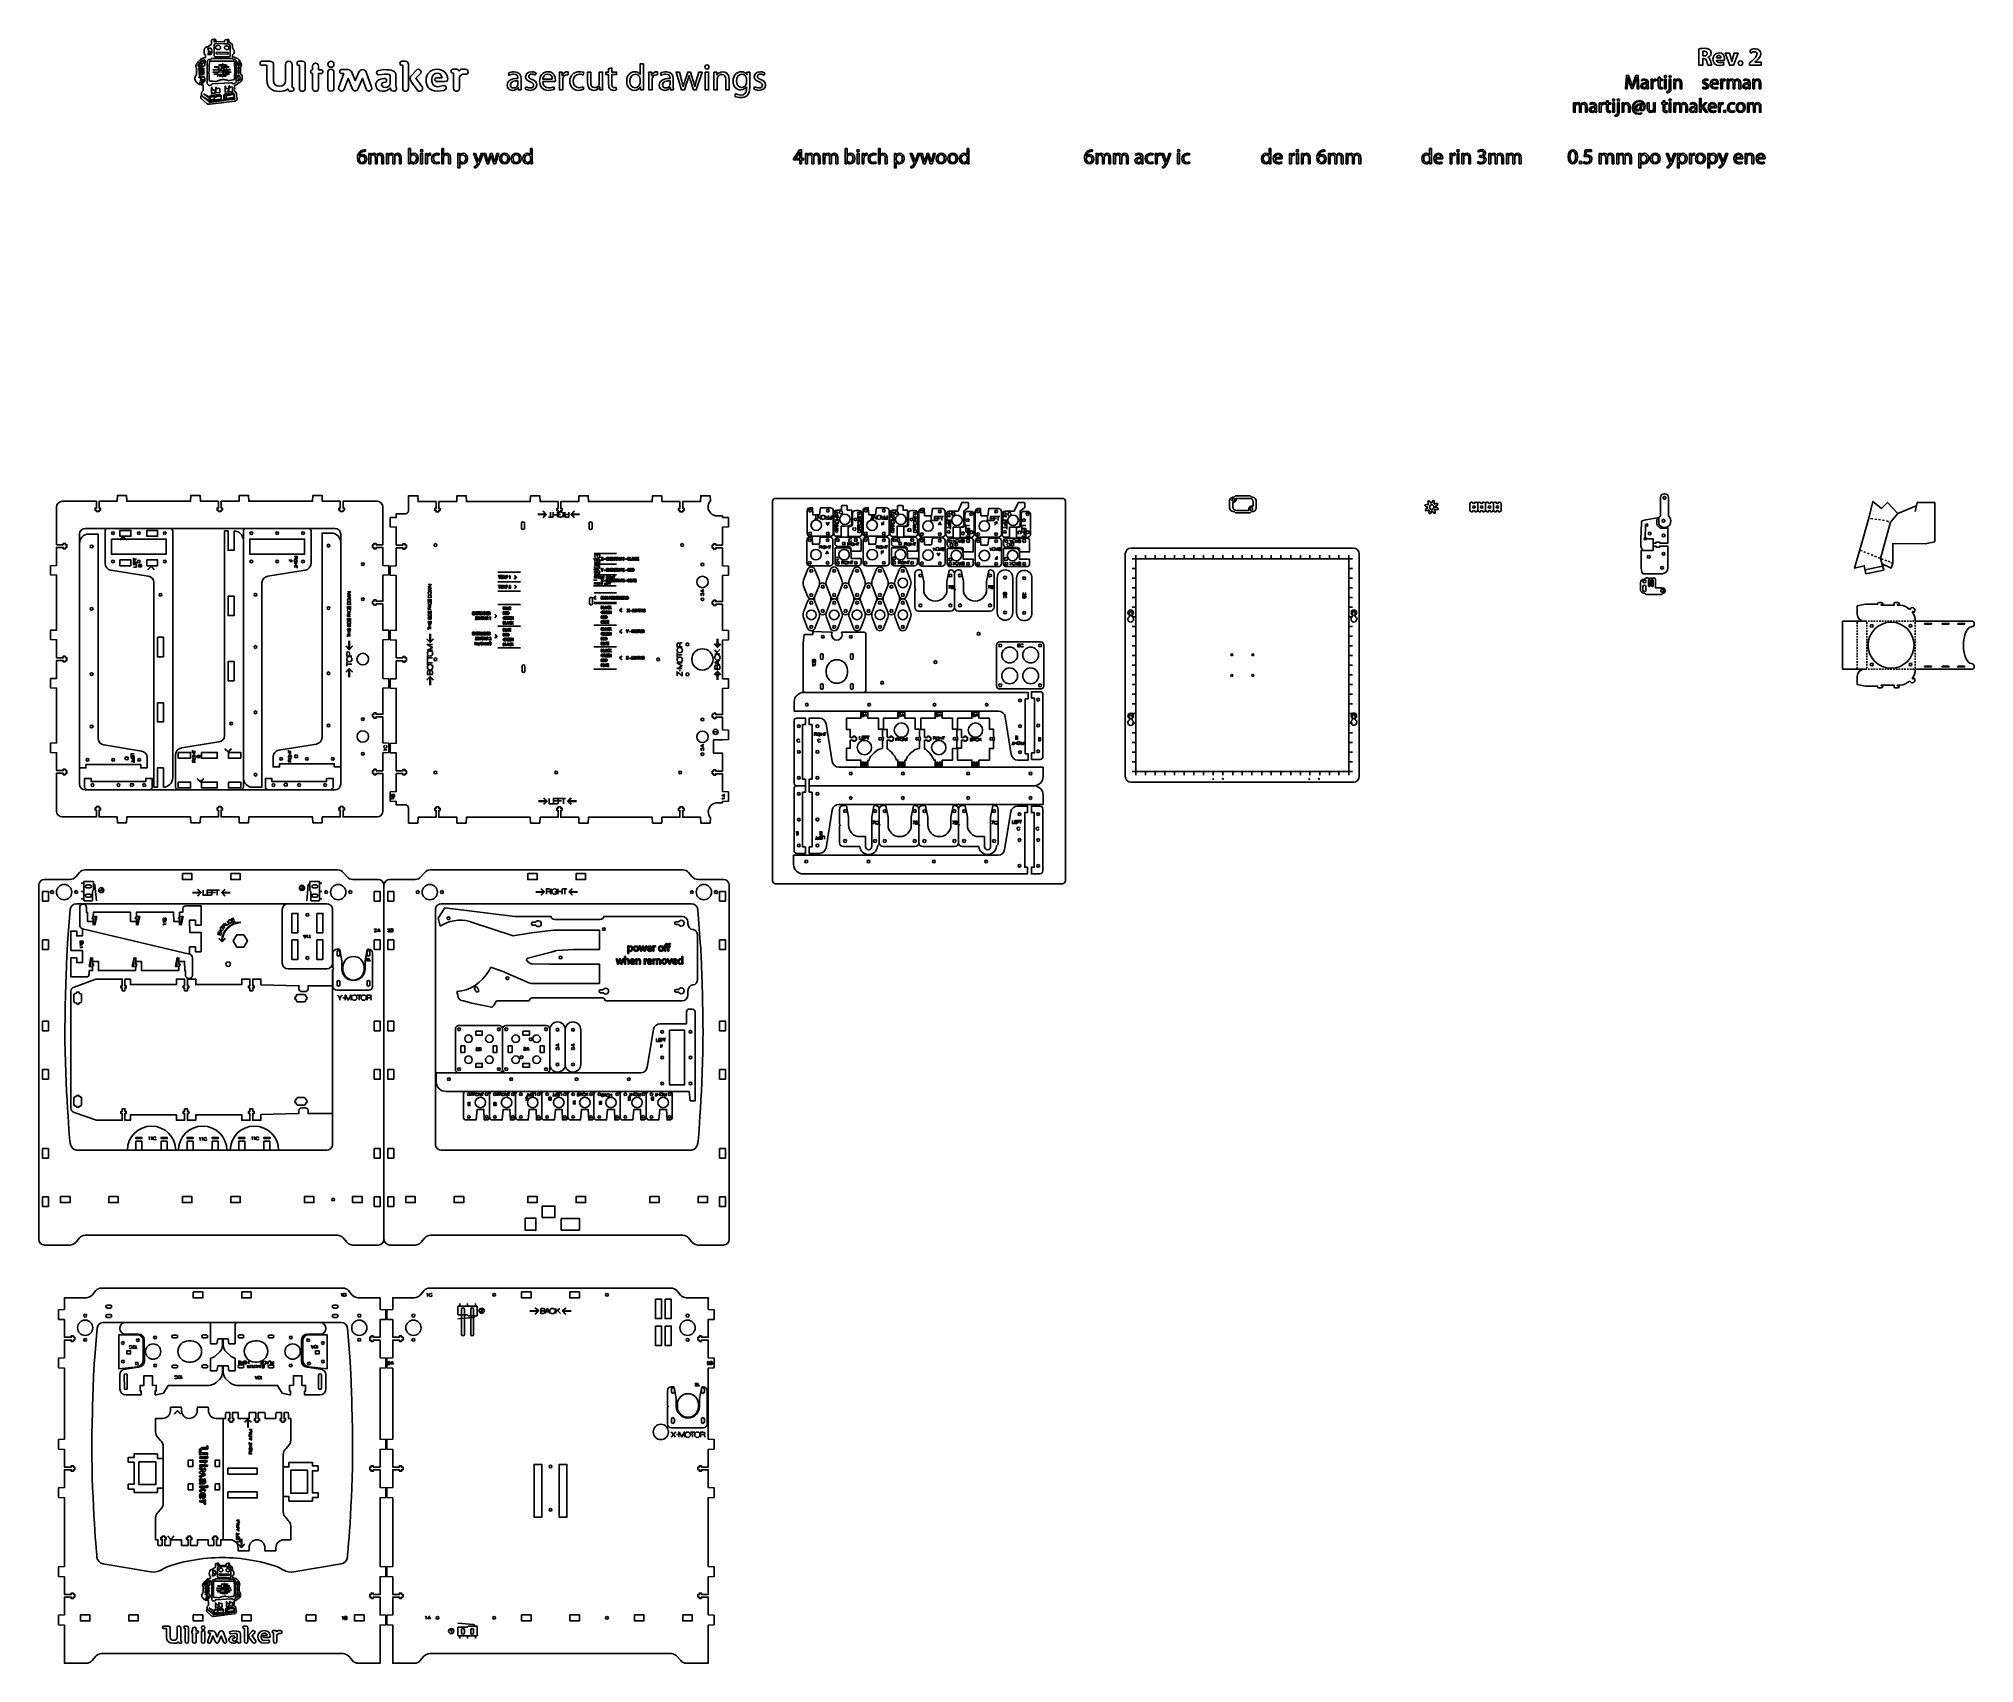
# Model space of a CAD drawing. Header units: millimetres. Extents: x -127 to 1881, y -61 to 1624.
import ezdxf

# ---------------------------------------------------------------- set-up
doc = ezdxf.new("R2010")
doc.units = ezdxf.units.MM
doc.layers.get('0').update_dxf_attribs({"linetype": 'CONTINUOUS', "true_color": 0xffffff})

msp = doc.modelspace()

# ---------------------------------------------------------------- linework, layer by layer
at = {"color": 7, "true_color": 0xffffff}
for points in [[(46.1, 1606.9), (46.1, 1604.8), (42.3, 1603.8)], [(48.3, 1614.2), (49.8, 1614.4), (49.8, 1614.4)], [(51.5, 1608), (51.5, 1608), (50.2, 1607.9), (48.6, 1607.9), (48.3, 1607.9)], [(52.4, 1618.8), (48.7, 1616)], [(49.4, 1608.4), (51.5, 1608.5)], [(49.8, 1614.4), (51, 1614.5), (51.5, 1614.5)], [(51.5, 1608), (51.5, 1608)], [(51.5, 1608), (51.5, 1608)], [(52.4, 1622.6), (52.4, 1619.1)], [(55.2, 1620.8), (55.2, 1623.1), (55.2, 1623.1)], [(55.3, 1607.2), (55.3, 1617.4)], [(56.1, 1621.2), (56.1, 1621.2)], [(56.9, 1621.4), (56.9, 1623.1)], [(57.4, 1609.8), (57.4, 1609.2)], [(57.9, 1619.5), (66.1, 1619.1), (68.9, 1618.9), (69.5, 1618.9)], [(66.1, 1622.5), (66.1, 1621), (58.1, 1621.4)], [(69.3, 1610.1), (58.1, 1610.4)], [(58.1, 1608.6), (69.3, 1608.4)], [(69.7, 1620.8), (68.9, 1620.9), (68.9, 1623), (68.9, 1623)], [(69.9, 1608.9), (69.9, 1609.5)], [(70.5, 1620.7), (70.5, 1623)], [(71.9, 1616.7), (71.9, 1606.9)], [(74.2, 1614.3), (74.2, 1616.6), (74.2, 1616.7)], [(75.3, 1605.4), (74.2, 1605.4), (74.2, 1607.8)], [(1600.8, 1603.7), (1599.6, 1603.7), (1599.6, 1596.9), (1595.7, 1596.9), (1595.7, 1614), (1595.7, 1614)], [(1599.6, 1611.3), (1599.6, 1606.5)], [(1599.6, 1606.5), (1601.2, 1606.5)], [(1630.5, 1603.6), (1632.1, 1609.5), (1636.2, 1609.5), (1631.5, 1596.9), (1627.6, 1596.9), (1623, 1609.5), (1627.3, 1609.5)], [(1627.3, 1609.5), (1629, 1603.6)], [(1649.5, 1609.4), (1648.4, 1612.2)], [(37, 1594.1), (37, 1588.8)], [(37, 1588.6), (37, 1587.6)], [(37, 1587.5), (37, 1586.8)], [(39.1, 1593.5), (39.1, 1593.9)], [(39.1, 1591.8), (39.1, 1592.1)], [(39.1, 1590.3), (39.1, 1590.5), (39.1, 1590.5)], [(39.2, 1587.1), (39.2, 1587.4)], [(39.3, 1588.7), (39.3, 1589)], [(40.4, 1593.6), (39.8, 1593.6)], [(40.9, 1590.8), (41.1, 1590.8), (43, 1590.8)], [(43.1, 1590.1), (41.1, 1590.1), (41, 1590.1)], [(44.8, 1587.9), (44.7, 1587.7)], [(44.8, 1589.3), (44.8, 1589)], [(44.9, 1593.5), (44.9, 1593.2)], [(44.9, 1592), (44.9, 1591.8)], [(44.9, 1590.6), (44.9, 1590.4)], [(48.1, 1577.9), (48.1, 1600.7)], [(50.7, 1602.9), (51.9, 1602.9)], [(75.6, 1601.1), (51.1, 1601)], [(51.9, 1603), (52, 1603.4)], [(52.7, 1604), (63.8, 1603.9), (64.9, 1603.9), (67.5, 1603.8), (69.2, 1603.8), (74.3, 1603.7)], [(63.4, 1585.9), (64, 1585.9), (63.9, 1587.5), (59.4, 1587.3), (59, 1585.5), (58.6, 1587.3), (55.1, 1587.7), (58.6, 1588), (59, 1589.7), (54, 1589.8), (63.6, 1590.1), (63.5, 1591.6), (60.5, 1591.8), (60.2, 1590.4), (59.8, 1591.8), (54, 1592.2), (59.8, 1592.6), (60.2, 1594.2), (60.5, 1592.7), (63.5, 1592.9), (63.7, 1594.8)], [(71.2, 1605.4), (67.4, 1605.5), (55.9, 1605.7)], [(57.5, 1595.2), (58.4, 1595.2)], [(58.4, 1594.7), (57.5, 1594.7)], [(63.3, 1597.4), (64, 1597.4), (64.1, 1598.4), (64.3, 1597.4), (64.8, 1597.4)], [(63.7, 1595.2), (63.9, 1596.6), (63.3, 1596.6)], [(68, 1587.9), (67.8, 1589.4), (64.6, 1589.5), (64.4, 1587.8), (66.3, 1587.7), (64.4, 1587.6), (64.3, 1585.9), (64.6, 1585.9)], [(64.8, 1596.6), (64.4, 1596.6), (64.5, 1595.3)], [(64.6, 1594.7), (64.8, 1592.9), (67.3, 1592.2), (64.8, 1591.6), (64.7, 1590.2), (67.8, 1590.3), (68.2, 1593.4), (68.7, 1590.3), (72.8, 1589.8), (68.7, 1589.4), (68.4, 1587.9), (68.4, 1587.9), (68.4, 1587.9)], [(65.7, 1595.3), (67.1, 1595.3)], [(67.1, 1594.6), (65.7, 1594.6)], [(68.4, 1587.4), (68.2, 1586.7), (68.1, 1587.4)], [(68.4, 1587.9), (69.3, 1587.9)], [(69.3, 1587.4), (68.4, 1587.4)], [(70.3, 1592.5), (70.8, 1592.5), (70.8, 1592.5)], [(70.9, 1592), (70.3, 1592)], [(70.8, 1592.5), (70.9, 1592.5)], [(75.1, 1603.1), (75.1, 1602.9)], [(75.1, 1602.8), (75.9, 1602.8)], [(78.1, 1600.8), (78.1, 1600.7), (78.1, 1600.7)], [(78.1, 1600.7), (78.1, 1580)], [(79.9, 1596.5), (79.9, 1600.8), (79.9, 1600.8)], [(79.9, 1594.6), (79.9, 1595), (79.9, 1595)], [(79.9, 1592.9), (79.9, 1593.5), (79.9, 1593.5)], [(79.9, 1591.4), (79.9, 1591.9), (79.9, 1591.9)], [(79.9, 1589.8), (79.9, 1590.3), (79.9, 1590.3)], [(79.9, 1588.3), (79.9, 1588.9), (79.9, 1588.9)], [(81.3, 1594.6), (81.3, 1594.3)], [(81.3, 1593.2), (81.3, 1592.9)], [(81.3, 1591.9), (81.3, 1591.7)], [(81.3, 1590.5), (81.3, 1590.2)], [(81.3, 1589.2), (81.3, 1588.9)], [(82.7, 1587.8), (82.7, 1595.4)], [(113.4, 1600.9), (104.8, 1600.9)], [(104.8, 1596.8), (110, 1596.8), (110, 1581.6)], [(116.9, 1581.1), (116.9, 1597.5)], [(129.2, 1597.5), (129.2, 1581.1)], [(136, 1581.6), (136, 1597.5)], [(146.5, 1600.9), (143.3, 1600.9)], [(143.3, 1596.8), (143.7, 1596.8), (143.7, 1572.9)], [(149.8, 1572.9), (149.8, 1597.8)], [(157.4, 1595.8), (157.4, 1592.1), (157.3, 1592.1)], [(157.3, 1588.1), (157.4, 1588.1), (157.4, 1572.8)], [(165.3, 1592.1), (163.5, 1592.1), (163.5, 1595.8)], [(163.5, 1572.8), (163.5, 1588.2), (165.3, 1588.2)], [(173.3, 1572.9), (173.3, 1589.7), (173.3, 1589.7)], [(179.4, 1589.7), (179.4, 1572.9)], [(187.3, 1588.2), (189.6, 1588.2), (184.5, 1574)], [(193.3, 1592.3), (187.3, 1592.3)], [(205.3, 1589.6), (201.6, 1580.9), (197.9, 1589.6)], [(218.6, 1574), (213.1, 1589.5)], [(231.4, 1592.3), (226.1, 1591.4)], [(226.1, 1586.8), (231.8, 1587.7), (233.9, 1587.7)], [(243.8, 1576.3), (243.8, 1586.5)], [(253.3, 1600.9), (250, 1600.9)], [(250, 1596.8), (250.8, 1596.8), (250.8, 1572.9)], [(256.8, 1572.9), (256.8, 1597.8)], [(264.7, 1591.5), (259.5, 1585.7)], [(270.8, 1574.8), (264.5, 1583.3), (269, 1588)], [(306, 1592.7), (302.8, 1592.7)], [(302.8, 1588.6), (303.6, 1588.6), (303.6, 1572.9)], [(309.6, 1572.9), (309.6, 1585.2), (312.8, 1587.6), (315.8, 1587.6)], [(315.8, 1592.8), (312.4, 1592.8)], [(361.2, 1586.3), (360.5, 1588.5)], [(389.2, 1589), (388.4, 1586.5)], [(413.3, 1589.8), (416.2, 1589.8), (416.4, 1586.1), (416.5, 1586.1)], [(422.6, 1590.1), (422.6, 1586.9)], [(438.8, 1589.2), (438.1, 1586.6)], [(442.6, 1578.9), (442.6, 1589.8), (445.9, 1589.8), (445.9, 1579.5)], [(454.8, 1578.4), (454.8, 1589.8), (458.2, 1589.8), (458.2, 1576.3)], [(464.5, 1577.1), (464.5, 1587.2), (461.7, 1587.2), (461.7, 1589.8), (464.5, 1589.8), (464.5, 1593.2), (467.8, 1594.2)], [(467.8, 1594.2), (467.8, 1589.8), (472.7, 1589.8), (472.7, 1587.2), (467.8, 1587.2), (467.8, 1577.2)], [(497.1, 1587.4), (497.2, 1587.4), (497.2, 1598.4), (500.5, 1598.4), (500.5, 1598.4)], [(500.5, 1598.4), (500.5, 1576)], [(506, 1589.8), (508.9, 1589.8), (509.1, 1586.1), (509.2, 1586.1)], [(515.3, 1590.1), (515.3, 1586.9)], [(519.1, 1586.3), (518.3, 1588.5)], [(546.1, 1580), (543.2, 1571.2), (540.1, 1571.2), (534.5, 1589.8), (538, 1589.8)], [(538, 1589.8), (540.4, 1580.3)], [(543.5, 1580.3), (546.6, 1589.8), (549.4, 1589.8), (552.3, 1580.5)], [(555.4, 1580.5), (558.1, 1589.8), (561.4, 1589.8), (555.4, 1571.2), (552.4, 1571.2), (549.6, 1580.1)], [(564.8, 1589.8), (568.2, 1589.8), (568.2, 1571.2), (564.8, 1571.2), (564.8, 1589.8), (564.8, 1589.8)], [(568.5, 1595), (568.5, 1595)], [(573.6, 1589.8), (576.6, 1589.8), (576.8, 1586.7), (576.8, 1586.7)], [(607.8, 1587), (607.9, 1587), (608, 1589.8), (611, 1589.8)], [(626.5, 1589), (625.7, 1586.5)], [(1608.9, 1596.9), (1604.8, 1596.9)], [(1605.2, 1605.1), (1605.2, 1605)], [(1613.9, 1604.6), (1618.5, 1604.6)], [(1622, 1601.9), (1613.9, 1601.9), (1613.9, 1601.9)], [(1621, 1600.1), (1621.5, 1597.4)], [(1629.7, 1600.5), (1629.8, 1600.5)], [(1655.3, 1601.4), (1653.8, 1600.1), (1653.8, 1600.1), (1660.1, 1600.1), (1660.1, 1596.9), (1648.2, 1596.9)], [(1648.2, 1596.9), (1648.2, 1599.2), (1650.4, 1601.2)], [(42, 1583.2), (39.6, 1584.1), (39.1, 1584.3), (39.7, 1584.3), (42.3, 1584)], [(39.9, 1578.9), (39.9, 1578.9)], [(40.1, 1578.8), (40.1, 1578.8)], [(42, 1567.3), (42, 1565.4)], [(42.2, 1578.4), (42.2, 1578.4)], [(43.7, 1576.6), (43.7, 1570.5)], [(44.2, 1567.3), (50.5, 1563.6), (50.5, 1563.6)], [(45.7, 1580.3), (45.6, 1580.3)], [(52, 1576), (50.7, 1575.9)], [(52.4, 1576.8), (52, 1576)], [(56.1, 1571.2), (56.4, 1571.4), (56, 1568), (52.6, 1567.7), (52.6, 1572.8), (52.6, 1573.7)], [(52.6, 1565.8), (60.3, 1566.6)], [(53, 1573.7), (53, 1571)], [(73.5, 1578.6), (72, 1578.6), (53.3, 1577.4)], [(56.9, 1568.1), (56.9, 1574.1)], [(61, 1572.5), (61, 1568.5), (56.9, 1568.1), (56.9, 1568.1)], [(57.3, 1574.1), (57.3, 1572.1)], [(62.1, 1581.7), (62.2, 1581.7)], [(64.6, 1585.4), (64.2, 1585.4), (64.1, 1584.8), (64.1, 1585.4), (63.4, 1585.4)], [(65.3, 1581.9), (65.3, 1581.9)], [(69.8, 1572.6), (70.1, 1572.7), (69.7, 1569.3), (66.6, 1569), (66.6, 1574.8)], [(66.9, 1575), (66.9, 1572.3)], [(67.1, 1567.3), (72.6, 1567.9), (74.2, 1568.1)], [(72.8, 1566.6), (72.5, 1566.6), (72.2, 1566.6), (72.2, 1566.6), (68.6, 1566.1)], [(70.6, 1569.4), (70.6, 1575.2)], [(74.3, 1573.9), (74.3, 1569.7), (70.6, 1569.4), (70.6, 1569.4)], [(71, 1575.4), (71, 1573.4)], [(74.4, 1577.7), (74.3, 1578.1)], [(75.9, 1577.8), (74.4, 1577.7)], [(76.2, 1569.7), (76.2, 1575.9)], [(79.9, 1583.5), (79.9, 1586.3)], [(79.9, 1580.3), (79.9, 1581.6)], [(131.9, 1572.2), (131.9, 1571.9)], [(134, 1569.9), (136, 1569.9)], [(136, 1573.9), (136, 1580.7)], [(190.1, 1572), (194.1, 1583.1), (198.8, 1572)], [(204.3, 1572), (209, 1583.1), (213, 1572)], [(204.3, 1572), (204.3, 1572)], [(237.7, 1585.7), (237.7, 1578.3)], [(260.1, 1579.4), (265.9, 1571.3)], [(285.4, 1580.2), (285.4, 1580.1), (285.5, 1580.1)], [(291.8, 1583.8), (285.9, 1583.8)], [(285.9, 1580.1), (294, 1580.1)], [(293.5, 1575.7), (286.8, 1574.6), (286.8, 1574.6)], [(286.8, 1569.9), (293.5, 1570.8)], [(294.5, 1580.1), (294.9, 1580.1)], [(370.3, 1583), (370.3, 1583.4)], [(370.4, 1577.5), (370.4, 1580.7)], [(373.9, 1571.2), (370.9, 1571.2), (370.6, 1573.6), (370.5, 1573.6)], [(373.6, 1582.6), (373.6, 1575.7), (373.6, 1575.7)], [(377.8, 1572.1), (378.6, 1574.6)], [(396.1, 1582.3), (406, 1582.3)], [(409.1, 1579.9), (396.1, 1579.9), (396.1, 1579.9)], [(407.6, 1574.4), (408.2, 1572)], [(416.8, 1581.1), (416.8, 1571.2), (413.4, 1571.2), (413.4, 1584)], [(438.2, 1574.4), (438.7, 1571.9)], [(458.3, 1571.2), (455.4, 1571.2), (455.2, 1574.3), (455.1, 1574.3)], [(472.3, 1573.8), (472.5, 1571.3)], [(497.2, 1579), (497.2, 1582.2)], [(500.7, 1571.2), (497.7, 1571.2), (497.5, 1574.5), (497.4, 1574.5)], [(509.5, 1581.1), (509.5, 1571.2), (506.2, 1571.2), (506.2, 1584)], [(528.2, 1583), (528.2, 1583.4)], [(528.2, 1577.5), (528.2, 1580.7)], [(531.8, 1571.2), (528.7, 1571.2), (528.5, 1573.6), (528.4, 1573.6)], [(531.5, 1582.6), (531.5, 1575.7), (531.5, 1575.7)], [(541.8, 1574.5), (541.9, 1574.5)], [(547.9, 1586.2), (547.8, 1586.2)], [(553.9, 1574.5), (554, 1574.5)], [(577.1, 1582.4), (577.1, 1571.2), (573.7, 1571.2), (573.7, 1584.7)], [(589.5, 1582.3), (589.5, 1571.2), (586.1, 1571.2), (586.1, 1581.9)], [(595.3, 1564.8), (596.1, 1567.4)], [(607.5, 1572.4), (607.5, 1574.4), (607.4, 1574.4)], [(607.5, 1579.1), (607.5, 1582.5)], [(610.8, 1584.7), (610.8, 1574), (610.8, 1574)], [(615.1, 1572.1), (615.9, 1574.6)], [(1521.5, 1578.3), (1521.1, 1572.5), (1519.4, 1572.5), (1520.4, 1586.2), (1522.7, 1586.2), (1525, 1579.5)], [(1521.8, 1584.4), (1521.8, 1584.4)], [(1529.4, 1579.2), (1526.9, 1572.6), (1525.6, 1572.6), (1523.4, 1579.1)], [(1526.4, 1574.9), (1526.4, 1574.9)], [(1527.9, 1579.5), (1530.3, 1586.2), (1532.6, 1586.2), (1533.4, 1572.5), (1531.7, 1572.5), (1531.4, 1578.5)], [(1531.1, 1584.4), (1531.1, 1584.4)], [(1536.5, 1580.5), (1536.1, 1581.7)], [(1541.4, 1578.7), (1541.4, 1578.9)], [(1541.4, 1575.8), (1541.4, 1577.5)], [(1543.3, 1572.5), (1541.7, 1572.5), (1541.5, 1573.7), (1541.5, 1573.7)], [(1543.1, 1578.5), (1543.1, 1574.8), (1543.1, 1574.8)], [(1545.9, 1582.3), (1547.5, 1582.3), (1547.6, 1580.4), (1547.6, 1580.4)], [(1547.8, 1577.7), (1547.8, 1572.5), (1546, 1572.5), (1546, 1579.2)], [(1550.9, 1582.5), (1550.9, 1580.8)], [(1553.5, 1575.6), (1553.5, 1581), (1552, 1581), (1552, 1582.3), (1553.5, 1582.3), (1553.5, 1584.1), (1555.3, 1584.7)], [(1555.3, 1584.7), (1555.3, 1582.3), (1557.9, 1582.3), (1557.9, 1581), (1555.3, 1581), (1555.3, 1575.6)], [(1557.7, 1573.9), (1557.8, 1572.5)], [(1559.9, 1582.3), (1561.7, 1582.3), (1561.7, 1572.5), (1559.9, 1572.5), (1559.9, 1582.3), (1559.9, 1582.3)], [(1561.9, 1585.1), (1561.9, 1585.1)], [(1562.4, 1568.2), (1562.2, 1569.6), (1562.2, 1569.6)], [(1564.8, 1574), (1564.8, 1582.3), (1566.6, 1582.3), (1566.6, 1573.4)], [(1569.5, 1582.3), (1571.1, 1582.3), (1571.2, 1580.7), (1571.2, 1580.7)], [(1571.3, 1578.4), (1571.3, 1572.5), (1569.6, 1572.5), (1569.6, 1579.7)], [(1577.9, 1578.3), (1577.9, 1572.5), (1576.1, 1572.5), (1576.1, 1578.1)], [(1599.3, 1572.9), (1599.7, 1574.3)], [(1605.3, 1581.9), (1604.9, 1580.6)], [(1609, 1578.3), (1614.2, 1578.3)], [(1615.9, 1577.1), (1609, 1577.1), (1609, 1577.1)], [(1615.1, 1574.2), (1615.4, 1572.9)], [(1618.1, 1582.3), (1619.6, 1582.3), (1619.7, 1580.4), (1619.8, 1580.4)], [(1620, 1577.7), (1620, 1572.5), (1618.2, 1572.5), (1618.2, 1579.2)], [(1623, 1582.5), (1623, 1580.8)], [(1624.8, 1582.3), (1626.4, 1582.3), (1626.5, 1580.7), (1626.5, 1580.7)], [(1626.6, 1578.4), (1626.6, 1572.5), (1624.9, 1572.5), (1624.9, 1579.7)], [(1632.8, 1578.6), (1632.8, 1572.5), (1631, 1572.5), (1631, 1578.4)], [(1632.4, 1580.5), (1632.4, 1580.5)], [(1639, 1578.2), (1639, 1572.5), (1637.2, 1572.5), (1637.2, 1578)], [(1642.2, 1580.5), (1641.8, 1581.7)], [(1647, 1578.7), (1647, 1578.9)], [(1647, 1575.8), (1647, 1577.5)], [(1648.9, 1572.5), (1647.3, 1572.5), (1647.1, 1573.7), (1647.1, 1573.7)], [(1648.7, 1578.5), (1648.7, 1574.8), (1648.7, 1574.8)], [(1651.5, 1582.3), (1653.1, 1582.3), (1653.2, 1580.7), (1653.3, 1580.7)], [(1653.4, 1578.4), (1653.4, 1572.5), (1651.6, 1572.5), (1651.6, 1579.7)], [(1660, 1578.3), (1660, 1572.5), (1658.2, 1572.5), (1658.2, 1578.1)], [(41.3, 1563.9), (41.3, 1563.5)], [(42, 1562), (48.1, 1556.9)], [(50.1, 1559.2), (42.8, 1564.8), (50.8, 1559.7)], [(50.3, 1556.3), (63, 1558)], [(62.7, 1559.8), (50.4, 1558.2)], [(50.5, 1561), (50.5, 1562.6)], [(51, 1559.7), (62.7, 1561.2)], [(51.5, 1564.4), (56.3, 1565.1)], [(62.4, 1564.6), (62.4, 1561.7), (62, 1561.7), (52.1, 1560.5), (51.6, 1560.5)], [(59, 1565), (58.7, 1565), (58.3, 1564.9), (58.3, 1564.9)], [(63.1, 1560.8), (63.1, 1560.3), (63.1, 1560.3)], [(64.4, 1560.5), (64.4, 1560.9)], [(64.8, 1561.4), (74.1, 1562.6), (74.2, 1562.6), (74.4, 1562.6), (75.2, 1562.7), (75.9, 1562.8), (76.4, 1562.9), (76.4, 1562.9)], [(76.4, 1561.6), (64.8, 1560.1)], [(65.1, 1558.2), (76.6, 1559.7)], [(65.2, 1562.8), (65.2, 1564.9)], [(76.1, 1566.2), (76.1, 1563.4)], [(76.8, 1562.5), (76.8, 1562.1)], [(78.4, 1564.1), (78.4, 1566.3)], [(79.1, 1562.2), (79.1, 1562.6)], [(1465.5, 1557.9), (1467.1, 1557.9), (1467.1, 1556.3), (1467.2, 1556.3)], [(1467.3, 1554), (1467.3, 1548.1), (1465.6, 1548.1), (1465.6, 1555.3)], [(1473.5, 1554.2), (1473.5, 1548.1), (1471.7, 1548.1), (1471.7, 1554)], [(1473.1, 1556.2), (1473.1, 1556.2)], [(1479.6, 1553.9), (1479.6, 1548.1), (1477.9, 1548.1), (1477.9, 1553.6)], [(1482.9, 1556.1), (1482.4, 1557.3)], [(1487.7, 1554.4), (1487.7, 1554.6)], [(1487.7, 1551.4), (1487.7, 1553.1)], [(1489.6, 1548.1), (1488, 1548.1), (1487.8, 1549.3), (1487.8, 1549.3)], [(1489.4, 1554.1), (1489.4, 1550.5), (1489.4, 1550.5)], [(1492.2, 1557.9), (1493.8, 1557.9), (1493.9, 1556), (1493.9, 1556)], [(1494.1, 1553.3), (1494.1, 1548.1), (1492.3, 1548.1), (1492.3, 1554.9)], [(1497.2, 1558.1), (1497.2, 1556.4)], [(1499.9, 1551.2), (1499.9, 1556.6), (1498.3, 1556.6), (1498.3, 1557.9), (1499.9, 1557.9), (1499.9, 1559.8), (1501.6, 1560.3)], [(1501.6, 1560.3), (1501.6, 1557.9), (1504.2, 1557.9), (1504.2, 1556.6), (1501.6, 1556.6), (1501.6, 1551.3)], [(1504, 1549.5), (1504.1, 1548.1)], [(1506.2, 1557.9), (1508, 1557.9), (1508, 1548.1), (1506.2, 1548.1), (1506.2, 1557.9), (1506.2, 1557.9)], [(1508.2, 1560.7), (1508.2, 1560.7)], [(1511.2, 1549.7), (1511.2, 1557.9), (1512.9, 1557.9), (1512.9, 1549)], [(1515.8, 1557.9), (1517.4, 1557.9), (1517.5, 1556.3), (1517.5, 1556.3)], [(1517.7, 1554), (1517.7, 1548.1), (1515.9, 1548.1), (1515.9, 1555.3)], [(1524.2, 1553.9), (1524.2, 1548.1), (1522.5, 1548.1), (1522.5, 1553.8)], [(1534.7, 1551.2), (1534.7, 1551.2)], [(1534.8, 1553.3), (1535.2, 1555.6)], [(1536.6, 1556.4), (1535.9, 1552.7)], [(1536, 1547.6), (1536.3, 1546.8), (1536.3, 1546.8)], [(1542.1, 1552.2), (1542.1, 1557.9), (1543.9, 1557.9), (1543.9, 1552.5)], [(1548.6, 1551.9), (1548.6, 1557.9), (1550.4, 1557.9), (1550.4, 1550.8)], [(1550.4, 1548.1), (1548.9, 1548.1), (1548.8, 1549.7), (1548.7, 1549.7)], [(1558.5, 1551.2), (1558.5, 1556.6), (1557, 1556.6), (1557, 1557.9), (1558.5, 1557.9), (1558.5, 1559.8), (1560.3, 1560.3)], [(1560.3, 1560.3), (1560.3, 1557.9), (1562.8, 1557.9), (1562.8, 1556.6), (1560.3, 1556.6), (1560.3, 1551.3)], [(1562.6, 1549.5), (1562.7, 1548.1)], [(1564.8, 1557.9), (1566.6, 1557.9), (1566.6, 1548.1), (1564.8, 1548.1), (1564.8, 1557.9), (1564.8, 1557.9)], [(1566.8, 1560.7), (1566.8, 1560.7)], [(1569.5, 1557.9), (1571.1, 1557.9), (1571.2, 1556.3), (1571.2, 1556.3)], [(1571.3, 1554), (1571.3, 1548.1), (1569.6, 1548.1), (1569.6, 1555.3)], [(1577.5, 1554.2), (1577.5, 1548.1), (1575.8, 1548.1), (1575.8, 1554)], [(1577.1, 1556.2), (1577.1, 1556.2)], [(1583.7, 1553.9), (1583.7, 1548.1), (1581.9, 1548.1), (1581.9, 1553.6)], [(1586.9, 1556.1), (1586.5, 1557.3)], [(1591.7, 1554.4), (1591.7, 1554.6)], [(1591.7, 1551.4), (1591.7, 1553.1)], [(1593.6, 1548.1), (1592, 1548.1), (1591.8, 1549.3), (1591.8, 1549.3)], [(1593.5, 1554.1), (1593.5, 1550.5), (1593.5, 1550.5)], [(1599, 1554.5), (1601.9, 1557.9), (1604, 1557.9), (1600.3, 1553.9), (1604.6, 1548.1), (1602.4, 1548.1), (1599, 1552.8), (1598.1, 1551.8), (1598.1, 1548.1), (1596.3, 1548.1), (1596.3, 1562.5), (1598.1, 1562.5), (1598.1, 1553.4)], [(1598.1, 1553.4), (1598.1, 1553.4)], [(1606.9, 1554), (1612.1, 1554)], [(1613.8, 1552.7), (1606.9, 1552.7), (1606.9, 1552.7)], [(1613, 1549.8), (1613.3, 1548.5)], [(1616, 1557.9), (1617.5, 1557.9), (1617.6, 1556), (1617.7, 1556)], [(1617.8, 1553.3), (1617.8, 1548.1), (1616, 1548.1), (1616, 1554.9)], [(1620.9, 1558.1), (1620.9, 1556.4)], [(1632.9, 1557.6), (1632.5, 1556.2)], [(1632.5, 1549.8), (1632.8, 1548.4)], [(1643.7, 1553.1), (1643.7, 1553.1)], [(1645.9, 1557.9), (1647.4, 1557.9), (1647.5, 1556.3), (1647.6, 1556.3)], [(1647.7, 1554), (1647.7, 1548.1), (1646, 1548.1), (1646, 1555.3)], [(1653.9, 1554.2), (1653.9, 1548.1), (1652.1, 1548.1), (1652.1, 1554)], [(1653.5, 1556.2), (1653.5, 1556.2)], [(1660, 1553.9), (1660, 1548.1), (1658.3, 1548.1), (1658.3, 1553.6)], [(1508.7, 1543.8), (1508.5, 1545.2), (1508.5, 1545.2)], [(212.1, 1509.2), (212.1, 1507.6), (212.1, 1507.6)], [(257, 1510.3), (258.9, 1510.3), (258.9, 1503.6), (258.9, 1503.6)], [(257, 1497.5), (257, 1510.3), (257, 1510.3)], [(271.6, 1508.3), (271.6, 1508.3)], [(291.3, 1510.3), (293.2, 1510.3), (293.2, 1503.6), (293.3, 1503.6)], [(293.2, 1501.1), (293.2, 1494.7), (291.3, 1494.7), (291.3, 1510.3)], [(383.4, 1503.9), (383.4, 1503.9), (383.4, 1510.3), (385.3, 1510.3), (385.3, 1510.3)], [(385.3, 1510.3), (385.3, 1497.5)], [(662.9, 1494.7), (662.9, 1498.6), (656.3, 1498.6), (656.3, 1499.9), (662.6, 1509), (664.7, 1509), (664.7, 1500.1), (666.7, 1500.1), (666.7, 1498.6), (664.7, 1498.6), (664.7, 1494.7), (662.9, 1494.7), (662.9, 1494.7)], [(663, 1507.1), (662.9, 1507.1)], [(709.9, 1510.3), (711.8, 1510.3), (711.8, 1503.6), (711.9, 1503.6)], [(709.9, 1497.5), (709.9, 1510.3), (709.9, 1510.3)], [(724.5, 1508.3), (724.5, 1508.3)], [(744.3, 1510.3), (746.2, 1510.3), (746.2, 1503.6), (746.2, 1503.6)], [(746.2, 1501.1), (746.2, 1494.7), (744.3, 1494.7), (744.3, 1510.3)], [(836.3, 1503.9), (836.4, 1503.9), (836.4, 1510.3), (838.3, 1510.3), (838.3, 1510.3)], [(838.3, 1510.3), (838.3, 1497.5)], [(966.4, 1509.2), (966.4, 1507.6), (966.4, 1507.6)], [(1057, 1508.3), (1057, 1508.3)], [(1149.6, 1503.9), (1149.7, 1503.9), (1149.7, 1510.3), (1151.6, 1510.3), (1151.6, 1510.3)], [(1151.6, 1510.3), (1151.6, 1497.5)], [(1180.3, 1508.3), (1180.3, 1508.3)], [(1207.6, 1509.2), (1207.6, 1507.6), (1207.6, 1507.6)], [(1316.1, 1503.9), (1316.2, 1503.9), (1316.2, 1510.3), (1318.1, 1510.3), (1318.1, 1510.3)], [(1318.1, 1510.3), (1318.1, 1497.5)], [(1346.8, 1508.3), (1346.8, 1508.3)], [(1366.9, 1506.7), (1366.4, 1508.1)], [(1476.6, 1502.1), (1477.5, 1509), (1484.3, 1509), (1484.3, 1507.3)], [(1484.3, 1507.3), (1478.9, 1507.3), (1478.3, 1503.7)], [(205.7, 1502.5), (205.8, 1502.5)], [(215.7, 1505.3), (217.4, 1505.3), (217.5, 1503.6), (217.6, 1503.6)], [(217.7, 1501.1), (217.7, 1494.7), (215.8, 1494.7), (215.8, 1502.5)], [(224.4, 1501.3), (224.4, 1494.7), (222.5, 1494.7), (222.5, 1501.1)], [(223.9, 1503.4), (224, 1503.4)], [(231, 1500.9), (231, 1494.7), (229.1, 1494.7), (229.1, 1500.7)], [(234, 1505.3), (235.7, 1505.3), (235.8, 1503.6), (235.8, 1503.6)], [(236, 1501.1), (236, 1494.7), (234.1, 1494.7), (234.1, 1502.5)], [(242.6, 1501.3), (242.6, 1494.7), (240.7, 1494.7), (240.7, 1501.1)], [(242.2, 1503.4), (242.2, 1503.4)], [(249.2, 1500.9), (249.2, 1494.7), (247.4, 1494.7), (247.4, 1500.7)], [(258.7, 1496.5), (258.6, 1496.5), (258.5, 1494.7), (256.9, 1494.7)], [(258.9, 1500.9), (258.9, 1499)], [(269.4, 1505.3), (271.4, 1505.3), (271.4, 1494.7), (269.4, 1494.7), (269.4, 1505.3), (269.4, 1505.3)], [(274.5, 1505.3), (276.2, 1505.3), (276.2, 1503.2), (276.3, 1503.2)], [(276.5, 1500.4), (276.5, 1494.7), (274.6, 1494.7), (274.6, 1502)], [(279.8, 1505.5), (279.8, 1503.7)], [(289.1, 1505), (288.7, 1503.5)], [(288.7, 1496.5), (289, 1495.1)], [(300.3, 1501), (300.3, 1494.7), (298.4, 1494.7), (298.4, 1500.8)], [(308, 1505.3), (309.7, 1505.3), (309.8, 1503.5), (309.9, 1503.5)], [(310, 1496.1), (310, 1496.1), (310, 1490.4), (308.1, 1490.4), (308.1, 1501.9), (308.1, 1501.9)], [(310, 1500.9), (310, 1499)], [(328.2, 1495.6), (324.3, 1505.3), (326.4, 1505.3)], [(325.4, 1489.9), (324.9, 1491.5)], [(326.4, 1505.3), (328.7, 1499.1)], [(329.4, 1496.9), (329.5, 1496.9)], [(330.1, 1499.1), (332.2, 1505.3), (334.3, 1505.3), (331.4, 1497.8)], [(341.7, 1499.8), (340, 1494.7), (338.3, 1494.7), (335.1, 1505.3), (337, 1505.3)], [(337, 1505.3), (338.5, 1499.9)], [(339.2, 1496.6), (339.3, 1496.6)], [(340.2, 1499.9), (342, 1505.3), (343.6, 1505.3), (345.2, 1500)], [(342.7, 1503.3), (342.7, 1503.3)], [(347, 1500), (348.6, 1505.3), (350.5, 1505.3), (347, 1494.7), (345.3, 1494.7), (343.7, 1499.8)], [(346.2, 1496.6), (346.2, 1496.6)], [(361.8, 1500.1), (361.8, 1500.1)], [(373.8, 1500.1), (373.8, 1500.1)], [(383.4, 1499.2), (383.4, 1501)], [(385.4, 1494.7), (383.7, 1494.7), (383.6, 1496.6), (383.6, 1496.6)], [(661.7, 1505), (658.2, 1500.2), (658.2, 1500.1), (662.9, 1500.1)], [(662.9, 1500.1), (662.9, 1504.9)], [(668.7, 1505.3), (670.4, 1505.3), (670.5, 1503.6), (670.5, 1503.6)], [(670.7, 1501.1), (670.7, 1494.7), (668.8, 1494.7), (668.8, 1502.5)], [(677.3, 1501.3), (677.3, 1494.7), (675.4, 1494.7), (675.4, 1501.1)], [(676.9, 1503.4), (676.9, 1503.4)], [(683.9, 1500.9), (683.9, 1494.7), (682.1, 1494.7), (682.1, 1500.7)], [(687, 1505.3), (688.6, 1505.3), (688.7, 1503.6), (688.8, 1503.6)], [(688.9, 1501.1), (688.9, 1494.7), (687, 1494.7), (687, 1502.5)], [(695.6, 1501.3), (695.6, 1494.7), (693.7, 1494.7), (693.7, 1501.1)], [(695.1, 1503.4), (695.2, 1503.4)], [(702.2, 1500.9), (702.2, 1494.7), (700.3, 1494.7), (700.3, 1500.7)], [(711.6, 1496.5), (711.6, 1496.5), (711.5, 1494.7), (709.8, 1494.7)], [(711.8, 1500.9), (711.8, 1499)], [(722.4, 1505.3), (724.3, 1505.3), (724.3, 1494.7), (722.4, 1494.7), (722.4, 1505.3), (722.4, 1505.3)], [(727.4, 1505.3), (729.1, 1505.3), (729.2, 1503.2), (729.3, 1503.2)], [(729.4, 1500.4), (729.4, 1494.7), (727.5, 1494.7), (727.5, 1502)], [(732.7, 1505.5), (732.7, 1503.7)], [(742, 1505), (741.6, 1503.5)], [(741.7, 1496.5), (742, 1495.1)], [(753.3, 1501), (753.3, 1494.7), (751.3, 1494.7), (751.3, 1500.8)], [(761, 1505.3), (762.7, 1505.3), (762.8, 1503.5), (762.8, 1503.5)], [(763, 1496.1), (762.9, 1496.1), (762.9, 1490.4), (761, 1490.4), (761, 1501.9), (761, 1501.9)], [(762.9, 1500.9), (762.9, 1499)], [(781.2, 1495.6), (777.3, 1505.3), (779.4, 1505.3)], [(778.3, 1489.9), (777.8, 1491.5)], [(779.4, 1505.3), (781.7, 1499.1)], [(782.4, 1496.9), (782.4, 1496.9)], [(783.1, 1499.1), (785.2, 1505.3), (787.2, 1505.3), (784.3, 1497.8)], [(794.7, 1499.8), (793, 1494.7), (791.2, 1494.7), (788, 1505.3), (790, 1505.3)], [(790, 1505.3), (791.4, 1499.9)], [(792.2, 1496.6), (792.3, 1496.6)], [(793.2, 1499.9), (794.9, 1505.3), (796.5, 1505.3), (798.2, 1500)], [(795.7, 1503.3), (795.6, 1503.3)], [(800, 1500), (801.5, 1505.3), (803.4, 1505.3), (800, 1494.7), (798.2, 1494.7), (796.6, 1499.8)], [(799.1, 1496.6), (799.2, 1496.6)], [(814.7, 1500.1), (814.7, 1500.1)], [(826.7, 1500.1), (826.7, 1500.1)], [(836.4, 1499.2), (836.4, 1501)], [(838.4, 1494.7), (836.7, 1494.7), (836.6, 1496.6), (836.5, 1496.6)], [(960, 1502.5), (960.1, 1502.5)], [(970.1, 1505.3), (971.8, 1505.3), (971.8, 1503.6), (971.9, 1503.6)], [(972, 1501.1), (972, 1494.7), (970.2, 1494.7), (970.2, 1502.5)], [(978.7, 1501.3), (978.7, 1494.7), (976.8, 1494.7), (976.8, 1501.1)], [(978.2, 1503.4), (978.3, 1503.4)], [(985.3, 1500.9), (985.3, 1494.7), (983.4, 1494.7), (983.4, 1500.7)], [(988.3, 1505.3), (990, 1505.3), (990.1, 1503.6), (990.2, 1503.6)], [(990.3, 1501.1), (990.3, 1494.7), (988.4, 1494.7), (988.4, 1502.5)], [(996.9, 1501.3), (996.9, 1494.7), (995, 1494.7), (995, 1501.1)], [(996.5, 1503.4), (996.5, 1503.4)], [(1003.6, 1500.9), (1003.6, 1494.7), (1001.7, 1494.7), (1001.7, 1500.7)], [(1011.7, 1503.3), (1011.2, 1504.6)], [(1016.8, 1501.5), (1016.8, 1501.7)], [(1016.9, 1498.3), (1016.9, 1500.1)], [(1018.9, 1494.7), (1017.2, 1494.7), (1017, 1496.1), (1016.9, 1496.1)], [(1018.7, 1501.2), (1018.7, 1497.3), (1018.7, 1497.3)], [(1029.4, 1505), (1029, 1503.5)], [(1029.1, 1496.5), (1029.4, 1495.1)], [(1031.6, 1505.3), (1033.3, 1505.3), (1033.3, 1503.2), (1033.4, 1503.2)], [(1033.6, 1500.4), (1033.6, 1494.7), (1031.7, 1494.7), (1031.7, 1502)], [(1036.9, 1505.5), (1036.9, 1503.7)], [(1041.9, 1495.6), (1038, 1505.3), (1040.1, 1505.3)], [(1039, 1489.9), (1038.6, 1491.5)], [(1040.1, 1505.3), (1042.4, 1499.1)], [(1043.1, 1496.9), (1043.1, 1496.9)], [(1043.8, 1499.1), (1045.9, 1505.3), (1047.9, 1505.3), (1045, 1497.8)], [(1054.8, 1505.3), (1056.8, 1505.3), (1056.8, 1494.7), (1054.8, 1494.7), (1054.8, 1505.3), (1054.8, 1505.3)], [(1067.6, 1505), (1067.1, 1503.5)], [(1067.2, 1496.5), (1067.5, 1495.1)], [(1149.7, 1499.2), (1149.7, 1501)], [(1151.7, 1494.7), (1149.9, 1494.7), (1149.9, 1496.6), (1149.8, 1496.6)], [(1155.9, 1501.1), (1161.5, 1501.1)], [(1163.3, 1499.7), (1155.9, 1499.7), (1155.9, 1499.7)], [(1162.4, 1496.5), (1162.8, 1495.2)], [(1170.8, 1505.3), (1172.5, 1505.3), (1172.6, 1503.2), (1172.7, 1503.2)], [(1172.8, 1500.4), (1172.8, 1494.7), (1170.9, 1494.7), (1170.9, 1502)], [(1176.1, 1505.5), (1176.1, 1503.7)], [(1178.2, 1505.3), (1180.1, 1505.3), (1180.1, 1494.7), (1178.2, 1494.7), (1178.2, 1505.3), (1178.2, 1505.3)], [(1183.2, 1505.3), (1184.9, 1505.3), (1185, 1503.6), (1185.1, 1503.6)], [(1185.2, 1501.1), (1185.2, 1494.7), (1183.3, 1494.7), (1183.3, 1502.5)], [(1192.3, 1501), (1192.3, 1494.7), (1190.4, 1494.7), (1190.4, 1500.8)], [(1201.2, 1502.5), (1201.2, 1502.5)], [(1211.2, 1505.3), (1212.9, 1505.3), (1213, 1503.6), (1213, 1503.6)], [(1213.2, 1501.1), (1213.2, 1494.7), (1211.3, 1494.7), (1211.3, 1502.5)], [(1219.8, 1501.3), (1219.8, 1494.7), (1217.9, 1494.7), (1217.9, 1501.1)], [(1219.4, 1503.4), (1219.4, 1503.4)], [(1226.4, 1500.9), (1226.4, 1494.7), (1224.6, 1494.7), (1224.6, 1500.7)], [(1229.5, 1505.3), (1231.1, 1505.3), (1231.2, 1503.6), (1231.3, 1503.6)], [(1231.4, 1501.1), (1231.4, 1494.7), (1229.6, 1494.7), (1229.6, 1502.5)], [(1238.1, 1501.3), (1238.1, 1494.7), (1236.2, 1494.7), (1236.2, 1501.1)], [(1237.6, 1503.4), (1237.7, 1503.4)], [(1244.7, 1500.9), (1244.7, 1494.7), (1242.8, 1494.7), (1242.8, 1500.7)], [(1316.2, 1499.2), (1316.2, 1501)], [(1318.2, 1494.7), (1316.4, 1494.7), (1316.4, 1496.6), (1316.3, 1496.6)], [(1322.4, 1501.1), (1328, 1501.1)], [(1329.8, 1499.7), (1322.4, 1499.7), (1322.4, 1499.7)], [(1328.9, 1496.5), (1329.3, 1495.2)], [(1337.3, 1505.3), (1339, 1505.3), (1339.1, 1503.2), (1339.2, 1503.2)], [(1339.3, 1500.4), (1339.3, 1494.7), (1337.4, 1494.7), (1337.4, 1502)], [(1342.6, 1505.5), (1342.6, 1503.7)], [(1344.7, 1505.3), (1346.6, 1505.3), (1346.6, 1494.7), (1344.7, 1494.7), (1344.7, 1505.3), (1344.7, 1505.3)], [(1349.7, 1505.3), (1351.4, 1505.3), (1351.5, 1503.6), (1351.6, 1503.6)], [(1351.7, 1501.1), (1351.7, 1494.7), (1349.8, 1494.7), (1349.8, 1502.5)], [(1358.8, 1501), (1358.8, 1494.7), (1356.9, 1494.7), (1356.9, 1500.8)], [(1365.9, 1495.4), (1366.4, 1496.9)], [(1369.1, 1501.6), (1368, 1501.6), (1368, 1503.1), (1369.1, 1503.1)], [(1371.6, 1502.4), (1371.6, 1502.4)], [(1377.7, 1505.3), (1379.4, 1505.3), (1379.5, 1503.6), (1379.5, 1503.6)], [(1379.7, 1501.1), (1379.7, 1494.7), (1377.8, 1494.7), (1377.8, 1502.5)], [(1386.3, 1501.3), (1386.3, 1494.7), (1384.4, 1494.7), (1384.4, 1501.1)], [(1385.9, 1503.4), (1385.9, 1503.4)], [(1392.9, 1500.9), (1392.9, 1494.7), (1391.1, 1494.7), (1391.1, 1500.7)], [(1396, 1505.3), (1397.6, 1505.3), (1397.7, 1503.6), (1397.8, 1503.6)], [(1397.9, 1501.1), (1397.9, 1494.7), (1396, 1494.7), (1396, 1502.5)], [(1404.6, 1501.3), (1404.6, 1494.7), (1402.7, 1494.7), (1402.7, 1501.1)], [(1404.1, 1503.4), (1404.2, 1503.4)], [(1411.2, 1500.9), (1411.2, 1494.7), (1409.3, 1494.7), (1409.3, 1500.7)], [(1469.5, 1502), (1469.5, 1502)], [(1475.8, 1495.4), (1476.2, 1496.8)], [(1492.2, 1505.3), (1493.9, 1505.3), (1494, 1503.6), (1494.1, 1503.6)], [(1494.2, 1501.1), (1494.2, 1494.7), (1492.3, 1494.7), (1492.3, 1502.5)], [(1500.8, 1501.3), (1500.8, 1494.7), (1498.9, 1494.7), (1498.9, 1501.1)], [(1500.4, 1503.4), (1500.4, 1503.4)], [(1507.4, 1500.9), (1507.4, 1494.7), (1505.6, 1494.7), (1505.6, 1500.7)], [(1510.5, 1505.3), (1512.2, 1505.3), (1512.2, 1503.6), (1512.3, 1503.6)], [(1512.4, 1501.1), (1512.4, 1494.7), (1510.6, 1494.7), (1510.6, 1502.5)], [(1519.1, 1501.3), (1519.1, 1494.7), (1517.2, 1494.7), (1517.2, 1501.1)], [(1518.6, 1503.4), (1518.7, 1503.4)], [(1525.7, 1500.9), (1525.7, 1494.7), (1523.8, 1494.7), (1523.8, 1500.7)], [(1533.4, 1505.3), (1535.1, 1505.3), (1535.2, 1503.5), (1535.2, 1503.5)], [(1535.4, 1496.1), (1535.4, 1496.1), (1535.4, 1490.4), (1533.4, 1490.4), (1533.4, 1501.9), (1533.4, 1501.9)], [(1535.4, 1500.9), (1535.4, 1499)], [(1555.5, 1500.1), (1555.5, 1500.1)], [(1565.6, 1495.6), (1561.7, 1505.3), (1563.8, 1505.3)], [(1562.8, 1489.9), (1562.3, 1491.5)], [(1563.8, 1505.3), (1566.1, 1499.1)], [(1566.8, 1496.9), (1566.8, 1496.9)], [(1567.5, 1499.1), (1569.6, 1505.3), (1571.6, 1505.3), (1568.8, 1497.8)], [(1573.3, 1505.3), (1575, 1505.3), (1575.1, 1503.5), (1575.2, 1503.5)], [(1575.3, 1496.1), (1575.3, 1496.1), (1575.3, 1490.4), (1573.4, 1490.4), (1573.4, 1501.9), (1573.4, 1501.9)], [(1575.3, 1500.9), (1575.3, 1499)], [(1585.8, 1505.3), (1587.4, 1505.3), (1587.5, 1503.2), (1587.6, 1503.2)], [(1587.8, 1500.4), (1587.8, 1494.7), (1585.8, 1494.7), (1585.8, 1502)], [(1591.1, 1505.5), (1591.1, 1503.7)], [(1602.4, 1500.1), (1602.4, 1500.1)], [(1604.7, 1505.3), (1606.4, 1505.3), (1606.5, 1503.5), (1606.6, 1503.5)], [(1606.7, 1496.1), (1606.7, 1496.1), (1606.7, 1490.4), (1604.8, 1490.4), (1604.8, 1501.9), (1604.8, 1501.9)], [(1606.7, 1500.9), (1606.7, 1499)], [(1619.6, 1495.6), (1615.7, 1505.3), (1617.8, 1505.3)], [(1616.8, 1489.9), (1616.3, 1491.5)], [(1617.8, 1505.3), (1620.1, 1499.1)], [(1620.8, 1496.9), (1620.8, 1496.9)], [(1621.5, 1499.1), (1623.6, 1505.3), (1625.7, 1505.3), (1622.8, 1497.8)], [(1641.1, 1499.7), (1633.6, 1499.7), (1633.6, 1499.7)], [(1633.7, 1501.1), (1639.3, 1501.1)], [(1640.2, 1496.5), (1640.6, 1495.2)], [(1643.5, 1505.3), (1645.2, 1505.3), (1645.3, 1503.6), (1645.3, 1503.6)], [(1645.5, 1501.1), (1645.5, 1494.7), (1643.5, 1494.7), (1643.5, 1502.5)], [(1652.6, 1501), (1652.6, 1494.7), (1650.6, 1494.7), (1650.6, 1500.8)], [(1656.8, 1501.1), (1662.4, 1501.1)], [(1664.2, 1499.7), (1656.8, 1499.7), (1656.8, 1499.7)], [(1663.3, 1496.5), (1663.7, 1495.2)], [(-35.6, 1150.5), (-45.2, 1150.5), (-45.5, 1144.4), (-64.1, 1144.4), (-64.1, 1137.4), (-62.7, 1137.4), (-62.7, 1135.2), (-64.1, 1135.2), (-64.1, 1133.7), (-66.9, 1133.7), (-66.9, 1135.2), (-68.3, 1135.2), (-68.3, 1137.4), (-66.9, 1137.4), (-66.9, 1144.4), (-102.3, 1144.4)], [(224.3, 1144.4), (205, 1144.4), (188.9, 1144.4), (188.9, 1137.4), (190.3, 1137.4), (190.3, 1135.2), (188.9, 1135.2), (188.9, 1133.7), (186.1, 1133.7), (186.1, 1135.2), (184.7, 1135.2), (184.7, 1137.4), (186.1, 1137.4), (186.1, 1144.4), (167.4, 1144.4), (167.2, 1150.5), (157.6, 1150.5), (157.3, 1144.4), (91.1, 1144.4), (90.9, 1150.5), (81.2, 1150.5), (81, 1144.4), (62.4, 1144.4), (62.4, 1137.4), (63.8, 1137.4), (63.8, 1135.2), (62.4, 1135.2), (62.4, 1133.7), (59.6, 1133.7), (59.6, 1135.2), (58.2, 1135.2), (58.2, 1137.4), (59.6, 1137.4), (59.6, 1144.4), (41, 1144.4), (40.7, 1150.5), (31.1, 1150.5), (30.8, 1144.4), (-35.4, 1144.4), (-35.6, 1150.5), (-35.6, 1150.5)], [(570, 1144.9), (569.7, 1150.2), (560.1, 1150.2), (559.9, 1144.1), (541.3, 1144.1), (541.3, 1137.1), (542.7, 1137.1), (542.7, 1134.9), (541.3, 1134.9), (541.3, 1133.4), (538.4, 1133.4), (538.4, 1134.9), (537, 1134.9), (537, 1137.1), (538.4, 1137.1), (538.4, 1144.1), (519.8, 1144.1), (519.6, 1150.2), (510, 1150.2), (509.7, 1144.1), (443.5, 1144.1), (443.3, 1150.2), (433.6, 1150.2), (433.4, 1144.1), (414.8, 1144.1), (414.8, 1137.1), (416.2, 1137.1), (416.2, 1134.9), (414.8, 1134.9), (414.8, 1133.4), (412, 1133.4), (412, 1134.9), (410.6, 1134.9), (410.6, 1137.1), (412, 1137.1), (412, 1144.1), (393.3, 1144.1), (393.1, 1150.2), (383.5, 1150.2), (383.2, 1144.1), (317, 1144.1), (316.8, 1150.2), (307.1, 1150.2), (306.9, 1144.1), (288.3, 1144.1), (288.3, 1137.1), (289.7, 1137.1), (289.7, 1134.9), (288.3, 1134.9), (288.3, 1133.4), (285.5, 1133.4), (285.5, 1134.9), (284.1, 1134.9), (284.1, 1137.1), (285.5, 1137.1), (285.5, 1144.1), (266.8, 1144.1), (266.6, 1150.2), (256.9, 1150.2), (256.7, 1144.1), (256.7, 1144.1), (256.7, 1134.5)], [(637.6, 1147.4), (935.3, 1147.4)], [(1108.7, 1145.1), (1108.7, 1137.4)], [(1114.2, 1146), (1114.2, 1146)], [(1130.2, 1150), (1114.9, 1150), (1114.9, 1150)], [(1115.4, 1146), (1115.4, 1147.5), (1129.6, 1147.5)], [(1132.9, 1148.6), (1132.7, 1148.6)], [(1136.4, 1137.4), (1136.4, 1145.1)], [(1316.7, 1131.5), (1315.8, 1131.8), (1315.5, 1133.6), (1315.6, 1133.9), (1316, 1134.8), (1315.1, 1135.5), (1314.4, 1134.9), (1314.1, 1134.8), (1312.3, 1134.7), (1311.8, 1135.5), (1312.9, 1137), (1313.2, 1137.1), (1314.1, 1137.4), (1314, 1138.6), (1313.1, 1138.7), (1312.7, 1138.8), (1311.4, 1140), (1311.7, 1140.9), (1313.4, 1141.2), (1313.8, 1141.1), (1314.6, 1140.6), (1315.4, 1141.6), (1314.8, 1142.2), (1314.6, 1142.6), (1314.5, 1144.4), (1315.4, 1144.8), (1316.8, 1143.8), (1317, 1143.5), (1317.3, 1142.6), (1318.5, 1142.7), (1318.5, 1143.6), (1318.7, 1144), (1319.9, 1145.3), (1320.8, 1145), (1321.1, 1143.2), (1321, 1142.9), (1320.5, 1142), (1321.4, 1141.3), (1322.1, 1141.9), (1322.5, 1142), (1324.3, 1142.1), (1324.7, 1141.3), (1323.6, 1139.8), (1323.3, 1139.7), (1322.4, 1139.4), (1322.5, 1138.2), (1323.4, 1138.1), (1323.8, 1138), (1325.1, 1136.8), (1324.9, 1135.9), (1323.1, 1135.6), (1322.7, 1135.7), (1321.9, 1136.2), (1321.2, 1135.3), (1321.7, 1134.6), (1321.9, 1134.2), (1322, 1132.4), (1321.1, 1132), (1319.7, 1133.1), (1319.5, 1133.4), (1319.3, 1134.3), (1318.1, 1134.1), (1318, 1133.2), (1317.9, 1132.8), (1316.7, 1131.5), (1316.7, 1131.5)], [(1555.7, 1148.3), (1555.7, 1129.1)], [(1560.2, 1152.3), (1559.7, 1152.3)], [(1561.2, 1147.6), (1561.2, 1147.6)], [(1564.2, 1129.1), (1564.2, 1148.3)], [(-108.3, 1138.4), (-108.3, 1119.1), (-108.3, 1099.3), (-101.3, 1099.3), (-101.3, 1100.7), (-99.1, 1100.7), (-99.1, 1099.3), (-97.6, 1099.3), (-97.6, 1096.5), (-99.1, 1096.5), (-99.1, 1095.1), (-101.3, 1095.1), (-101.3, 1096.5), (-108.3, 1096.5), (-108.3, 1077.9), (-114.4, 1077.6), (-114.4, 1068), (-108.3, 1067.8), (-108.3, 1010.9), (-114.4, 1010.6), (-114.4, 1001), (-108.3, 1000.8), (-108.3, 982.2), (-101.3, 982.2), (-101.3, 983.6), (-99.1, 983.6), (-99.1, 982.2), (-97.6, 982.2), (-97.6, 979.3), (-99.1, 979.3), (-99.1, 977.9), (-101.3, 977.9), (-101.3, 979.3), (-108.3, 979.3), (-108.3, 960.7), (-114.4, 960.5), (-114.4, 950.9), (-108.3, 950.6), (-108.3, 893.7), (-114.4, 893.5), (-114.4, 883.8), (-108.3, 883.6), (-108.3, 865), (-101.3, 865), (-101.3, 866.4), (-99.1, 866.4), (-99.1, 865), (-97.6, 865), (-97.6, 862.2), (-99.1, 862.2), (-99.1, 860.8), (-101.3, 860.8), (-101.3, 862.2), (-108.3, 862.2), (-108.3, 846.1), (-108.3, 823.1)], [(230.3, 823.1), (230.3, 842.4), (230.3, 862.1), (223.3, 862.1), (223.3, 860.7), (221, 860.7), (221, 862.1), (219.6, 862.1), (219.6, 864.9), (221, 864.9), (221, 866.4), (223.3, 866.4), (223.3, 864.9), (230.3, 864.9), (230.3, 883.6), (236.4, 883.8), (236.4, 893.4), (230.3, 893.7), (230.3, 920.7), (223.3, 920.7), (223.3, 919.3), (221, 919.3), (221, 920.7), (219.6, 920.7), (219.6, 923.5), (221, 923.5), (221, 924.9), (223.3, 924.9), (223.3, 923.5), (230.3, 923.5), (230.3, 950.6), (236.4, 950.8), (236.4, 960.4), (230.3, 960.7), (230.3, 1000.7), (236.4, 1001), (236.4, 1010.6), (230.3, 1010.8), (230.3, 1037.9), (223.3, 1037.9), (223.3, 1036.5), (221, 1036.5), (221, 1037.9), (219.6, 1037.9), (219.6, 1040.7), (221, 1040.7), (221, 1042.1), (223.3, 1042.1), (223.3, 1040.7), (230.3, 1040.7), (230.3, 1067.7), (236.4, 1068), (236.4, 1077.6), (230.3, 1077.8), (230.3, 1096.5), (223.3, 1096.5), (223.3, 1095.1), (221, 1095.1), (221, 1096.5), (219.6, 1096.5), (219.6, 1099.3), (221, 1099.3), (221, 1100.7), (223.3, 1100.7), (223.3, 1099.3), (230.3, 1099.3), (230.3, 1138.4)], [(253.7, 1131.5), (244.1, 1131.5), (244.1, 1131.2), (244.1, 1127.7), (238, 1127.5), (238, 1117.8), (244.1, 1117.6), (244.1, 1099), (251.1, 1099), (251.1, 1100.4), (253.3, 1100.4), (253.3, 1099), (254.8, 1099), (254.8, 1096.2), (253.3, 1096.2), (253.3, 1094.8), (251.1, 1094.8), (251.1, 1096.2), (244.1, 1096.2), (244.1, 1077.6), (238, 1077.3), (238, 1067.7), (244.1, 1067.4), (244.1, 1010.6), (238, 1010.3), (238, 1000.7), (244.1, 1000.4), (244.1, 981.9), (251.1, 981.9), (251.1, 983.3), (253.3, 983.3), (253.3, 981.9), (254.8, 981.9), (254.8, 979), (253.3, 979), (253.3, 977.6), (251.1, 977.6), (251.1, 979), (244.1, 979), (244.1, 960.4), (238, 960.2), (238, 950.5), (244.1, 950.3), (244.1, 893.4), (238, 893.2), (238, 883.5), (244.1, 883.3), (244.1, 864.7), (251.1, 864.7), (251.1, 866.1), (253.3, 866.1), (253.3, 864.7), (254.8, 864.7), (254.8, 861.9), (253.3, 861.9), (253.3, 860.5), (251.1, 860.5), (251.1, 861.9), (244.1, 861.9), (244.1, 843.2), (238, 843), (238, 833.4), (244.1, 833.1), (244.1, 833.1), (244.1, 829.4), (253.7, 829.4)], [(396.1, 1134.2), (399.1, 1131.2), (390.9, 1131.2)], [(390.9, 1130.7), (399.1, 1130.7), (396.1, 1127.7)], [(396.5, 1134.4), (400, 1130.9), (396.5, 1127.4)], [(406.5, 1128), (402, 1128)], [(404.3, 1133.2), (404.3, 1128)], [(406.8, 1128), (406.8, 1133.2)], [(411.3, 1130.4), (406.8, 1130.4)], [(411.3, 1133.2), (411.3, 1128)], [(414.6, 1130.8), (412.1, 1130.8), (412.1, 1133.3)], [(418.1, 1128), (418.1, 1133.2)], [(420.2, 1130.6), (420.2, 1130.6)], [(420.2, 1130.6), (423.3, 1130.6)], [(423.3, 1133.2), (423.3, 1128), (420.4, 1128)], [(428.8, 1127.4), (425.3, 1130.9), (428.8, 1134.4)], [(434.4, 1131.2), (426.2, 1131.2), (429.2, 1134.2)], [(429.2, 1127.7), (426.2, 1130.7), (434.4, 1130.7)], [(582.7, 1099), (582.7, 1117.6), (588.8, 1117.8), (588.8, 1127.5), (582.7, 1127.7), (582.7, 1129.2), (577.1, 1129.2), (577.2, 1129.2)], [(634.6, 750.7), (634.6, 1144.4)], [(670.4, 1134.7), (670.4, 1111.2)], [(676.3, 1130.5), (675.9, 1137.7), (673.4, 1137.7)], [(674.9, 1134.7), (674.9, 1134.7)], [(694.5, 1137.7), (684.4, 1137.7), (683.4, 1130.5), (676.3, 1130.5), (676.3, 1130.5)], [(681.2, 1125.8), (677.9, 1125.8)], [(679.5, 1129.6), (679.5, 1125.8)], [(684.7, 1129.6), (684.7, 1125.8), (684.5, 1125.8), (681.5, 1129.6), (681.4, 1129.6), (681.4, 1125.8)], [(687.1, 1125.7), (687.1, 1125.7)], [(690.3, 1127.8), (690.4, 1127.8), (692.6, 1127.8)], [(692.6, 1129.6), (692.6, 1125.8), (690.5, 1125.8)], [(695.6, 1129.6), (695.6, 1125.8), (692.9, 1125.8)], [(695.6, 1127.6), (693, 1127.6)], [(693.4, 1134.7), (693.4, 1134.7)], [(697.5, 1111.2), (697.5, 1134.7)], [(698.1, 1132.2), (698.1, 1111.1)], [(699.8, 1128.1), (699.8, 1130.8)], [(703, 1129.5), (699.8, 1129.5)], [(703, 1125.2), (699.8, 1125.2), (699.8, 1125.3), (703, 1127.8), (703, 1127.9), (699.8, 1127.9)], [(701, 1130.8), (701, 1130.8)], [(706.1, 1139.1), (706.1, 1135.2), (701.1, 1135.2)], [(711.1, 1140.1), (707.1, 1140.1)], [(712.1, 1135.2), (712.1, 1135.2), (712.1, 1139.1)], [(716.8, 1122.8), (716.8, 1135.2), (712.1, 1135.2), (712.1, 1135.2)], [(717.6, 1131.9), (717.6, 1123.3), (717.6, 1123.3)], [(724.2, 1134.9), (720.6, 1134.9)], [(722.9, 1126.9), (722.9, 1129.6)], [(726.1, 1128.2), (722.9, 1128.2)], [(726.1, 1124), (722.9, 1124), (722.9, 1124.1), (726.1, 1126.6), (726.1, 1126.7), (722.9, 1126.7)], [(724.2, 1130.5), (724.2, 1130.5)], [(727.2, 1110.8), (727.2, 1131.9)], [(728.4, 1134.7), (728.4, 1111.2)], [(734.3, 1130.5), (733.8, 1137.7), (731.4, 1137.7)], [(732.8, 1134.7), (732.8, 1134.7)], [(752.5, 1137.7), (742.4, 1137.7), (741.4, 1130.5), (734.3, 1130.5), (734.3, 1130.5)], [(739.1, 1125.8), (735.8, 1125.8)], [(737.5, 1129.6), (737.5, 1125.8)], [(742.6, 1129.6), (742.6, 1125.8), (742.5, 1125.8), (739.5, 1129.6), (739.3, 1129.6), (739.3, 1125.8)], [(745, 1125.7), (745, 1125.7)], [(748.3, 1127.8), (748.3, 1127.8), (750.6, 1127.8)], [(750.6, 1129.6), (750.6, 1125.8), (748.5, 1125.8)], [(753.5, 1129.6), (753.5, 1125.8), (750.8, 1125.8)], [(753.5, 1127.6), (751, 1127.6)], [(751.4, 1134.7), (751.4, 1134.7)], [(755.5, 1111.2), (755.5, 1134.7)], [(756.1, 1132.1), (756.1, 1111)], [(757.8, 1128), (757.8, 1130.7)], [(760.9, 1129.4), (757.8, 1129.4)], [(760.9, 1125.1), (757.8, 1125.1), (757.8, 1125.2), (760.9, 1127.7), (760.9, 1127.8), (757.8, 1127.8)], [(759, 1130.7), (759, 1130.7)], [(764, 1139), (764, 1135.1), (759.1, 1135.1)], [(761.7, 1131.1), (761.7, 1132.6)], [(764.7, 1132.6), (764.7, 1131.1), (761.7, 1131.1), (761.7, 1131.1)], [(769, 1140), (765, 1140)], [(770, 1135.1), (770, 1135.1), (770, 1139)], [(774.7, 1122.7), (774.7, 1135.1), (770, 1135.1), (770, 1135.1)], [(775.6, 1131.9), (775.6, 1123.3), (775.6, 1123.3)], [(782.2, 1134.9), (778.6, 1134.9)], [(780.9, 1126.9), (780.9, 1129.6)], [(784, 1128.2), (780.9, 1128.2)], [(784, 1124), (780.9, 1124), (780.9, 1124.1), (784, 1126.6), (784, 1126.7), (780.9, 1126.7)], [(782.2, 1130.5), (782.2, 1130.5)], [(785.2, 1110.8), (785.2, 1131.9)], [(786.4, 1133.8), (786.4, 1110.3)], [(792.3, 1129.5), (791.9, 1136.8), (789.5, 1136.8)], [(790.9, 1133.8), (790.9, 1133.8)], [(810.5, 1136.8), (800.4, 1136.8), (799.4, 1129.5), (792.3, 1129.5), (792.3, 1129.5)], [(802, 1124.4), (799.2, 1124.4), (799.2, 1128.5)], [(805.6, 1124.4), (802.4, 1124.4), (802.4, 1128.5), (805.6, 1128.5)], [(802.4, 1126.6), (805.5, 1126.6)], [(806, 1124.4), (806, 1128.5), (808.8, 1128.5)], [(806, 1126.6), (808.7, 1126.6)], [(808.4, 1128.5), (811.9, 1128.5)], [(809.4, 1133.8), (809.4, 1133.8)], [(810.1, 1124.4), (810.1, 1128.5)], [(813.5, 1110.3), (813.5, 1133.8)], [(814.3, 1131.2), (814.3, 1110.1)], [(815.2, 1125.2), (815.2, 1128.6), (819.3, 1128.6)], [(815.2, 1121.6), (815.2, 1124.8), (819.3, 1124.8), (819.3, 1121.7)], [(830.6, 1142.1), (827, 1134.2), (817.3, 1134.2)], [(817.3, 1129.8), (817.3, 1129.8)], [(817.4, 1124.8), (817.4, 1121.8)], [(820.5, 1131.1), (820.5, 1132.5), (823.5, 1132.5), (823.5, 1132.5)], [(823.5, 1132.5), (823.5, 1131.1)], [(836.8, 1143.1), (831.6, 1143.1)], [(833, 1121.7), (833, 1134.2), (836.8, 1137.2)], [(834, 1131), (834, 1122.4), (834, 1122.4)], [(840.6, 1134), (837, 1134)], [(837.8, 1138.2), (837.8, 1142.1), (837.8, 1142.1)], [(840.6, 1129.6), (840.6, 1129.6)], [(843.6, 1109.9), (843.6, 1131)], [(844.8, 1133.8), (844.8, 1110.3)], [(850.7, 1129.5), (850.2, 1136.8), (847.8, 1136.8)], [(849.2, 1133.8), (849.2, 1133.8)], [(868.9, 1136.8), (858.8, 1136.8), (857.8, 1129.5), (850.7, 1129.5), (850.7, 1129.5)], [(860.4, 1124.4), (857.5, 1124.4), (857.5, 1128.5)], [(864, 1124.4), (860.8, 1124.4), (860.8, 1128.5), (863.9, 1128.5)], [(860.8, 1126.6), (863.8, 1126.6)], [(864.3, 1124.4), (864.3, 1128.5), (867.2, 1128.5)], [(864.3, 1126.6), (867, 1126.6)], [(866.7, 1128.5), (870.2, 1128.5)], [(867.8, 1133.8), (867.8, 1133.8)], [(868.5, 1124.4), (868.5, 1128.5)], [(871.9, 1110.3), (871.9, 1133.8)], [(872.7, 1131.2), (872.7, 1110.1)], [(873.6, 1125.2), (873.6, 1128.6), (877.7, 1128.6)], [(873.6, 1121.6), (873.6, 1124.8), (877.7, 1124.8), (877.7, 1121.7)], [(875.6, 1129.8), (875.6, 1129.8)], [(889, 1142.1), (885.3, 1134.2), (875.7, 1134.2)], [(875.8, 1124.8), (875.8, 1121.8)], [(895.2, 1143.1), (890, 1143.1)], [(891.4, 1121.7), (891.4, 1134.2), (895.2, 1137.2)], [(892.3, 1131), (892.3, 1122.4), (892.3, 1122.4)], [(899, 1134), (895.4, 1134)], [(896.2, 1138.2), (896.2, 1142.1), (896.2, 1142.1)], [(898.9, 1129.6), (898.9, 1129.6)], [(902, 1109.9), (902, 1131)], [(938.3, 1144.4), (938.3, 750.7), (938.3, 750.7)], [(1112.2, 1138.5), (1112.2, 1143.3), (1112.7, 1143.3)], [(1112.2, 1133.9), (1112.4, 1133.9)], [(1114.9, 1132.5), (1130.2, 1132.5)], [(1128.5, 1136.5), (1128.5, 1135), (1115.8, 1135), (1115.8, 1135)], [(1133.1, 1144), (1133.1, 1139.3), (1131.2, 1139.3)], [(1132.7, 1136.5), (1132.7, 1136.5)], [(1316.4, 1136.9), (1316.4, 1139.9)], [(1318.3, 1136), (1318.3, 1136)], [(1358.1, 1135.3), (1358.1, 1141.9)], [(1359.8, 1143.6), (1360.7, 1143.6), (1360.7, 1143.6)], [(1360.7, 1133.6), (1360.7, 1133.5), (1359.8, 1133.5)], [(1360.9, 1138.6), (1360.9, 1138.6)], [(1363.5, 1143.6), (1363.5, 1143.6), (1364.4, 1143.6)], [(1364.4, 1133.5), (1363.5, 1133.5), (1363.5, 1133.6)], [(1364.4, 1133.5), (1364.4, 1133.5)], [(1366.2, 1141.9), (1366.2, 1135.3)], [(1368, 1143.6), (1368.8, 1143.6), (1368.8, 1143.6)], [(1368.8, 1133.6), (1368.8, 1133.5), (1368, 1133.5)], [(1369, 1138.6), (1369, 1138.6)], [(1371.7, 1143.6), (1371.7, 1143.6), (1372.5, 1143.6)], [(1372.5, 1133.5), (1371.7, 1133.5), (1371.7, 1133.6)], [(1374.3, 1141.9), (1374.3, 1135.3)], [(1376.1, 1143.6), (1377, 1143.6), (1377, 1143.6)], [(1377, 1133.6), (1377, 1133.5), (1376.1, 1133.5)], [(1377.1, 1138.6), (1377.1, 1138.6)], [(1379.8, 1143.6), (1379.8, 1143.6), (1380.7, 1143.6)], [(1380.7, 1133.5), (1379.8, 1133.5), (1379.8, 1133.6)], [(1382.4, 1141.9), (1382.4, 1135.3)], [(1384.2, 1143.6), (1385.1, 1143.6), (1385.1, 1143.6)], [(1385.1, 1133.6), (1385.1, 1133.5), (1384.2, 1133.5)], [(1385.3, 1138.6), (1385.3, 1138.6)], [(1387.9, 1143.6), (1387.9, 1143.6), (1388.8, 1143.6)], [(1388.8, 1133.5), (1387.9, 1133.5), (1387.9, 1133.6)], [(1390.6, 1141.9), (1390.6, 1135.3)], [(1552.8, 1126.4), (1552.8, 1127.4), (1540.5, 1125.3), (1539, 1124.9)], [(1554.2, 1127.4), (1554.2, 1120.4)], [(1564.3, 1129), (1564.3, 1129)], [(1784.1, 1085), (1787.3, 1073.1), (1768.9, 1069.2), (1767.2, 1077.6), (1757, 1075.1), (1762.5, 1094), (1772, 1127), (1776, 1144.2), (1784.9, 1136.9), (1791.4, 1143.2), (1802.1, 1131.7), (1794.4, 1122.9)], [(1776.2, 1126.3), (1773.7, 1126.7)], [(1780.2, 1125.7), (1778.2, 1126)], [(1784.1, 1125.1), (1782.1, 1125.4)], [(1821.9, 1143.1), (1840.5, 1143.1), (1840.3, 1102.4), (1830.4, 1100.2), (1796.8, 1100.5), (1796.8, 1080.3), (1794.9, 1075.1), (1785.8, 1079.6)], [(1788.1, 1124.5), (1786.1, 1124.8)], [(1802.1, 1131.7), (1821.1, 1139.7)], [(1819.9, 1133.7), (1821.9, 1143.1)], [(-84.5, 1110.3), (-84.5, 851.1)], [(180.6, 1116.3), (-78.5, 1116.3), (-78.5, 1116.3)], [(-65.2, 898.5), (-65.2, 1110.5), (-74.9, 1110.5)], [(-58, 1079.7), (-58, 1109.3), (-58, 1113.3)], [(-51.3, 1105.2), (5.5, 1105.2), (5.5, 1089.7), (-51.3, 1089.7), (-51.3, 1105.2), (-51.3, 1105.2)], [(-48.3, 1111.4), (-48.3, 1111.4)], [(-42.5, 1108.1), (-31.2, 1108.1), (-31.2, 1114.2), (-42.5, 1114.2), (-42.5, 1108.1), (-42.5, 1108.1)], [(-35.6, 1104.6), (-39.1, 1108.1), (-42.5, 1104.6)], [(-39.3, 1107.2), (-42.3, 1104.2)], [(-35.8, 1104.2), (-38.8, 1107.2)], [(-21.5, 1111.4), (-21.5, 1111.4)], [(-14.6, 1108.1), (-3.4, 1108.1), (-3.4, 1114.2), (-14.6, 1114.2), (-14.6, 1108.1), (-14.6, 1108.1)], [(5.3, 1111.4), (5.3, 1111.4)], [(12.2, 1113.3), (12.2, 860.9), (12.2, 857.8)], [(75.9, 1113.7), (75.9, 1093.7), (69.7, 1093.7), (69.7, 1113.7), (69.7, 1113.7), (66.1, 1113.7), (66.1, 1032.4), (66.1, 901), (66.1, 901)], [(85.5, 1113.3), (85.5, 1105.2)], [(92.2, 1089.7), (149, 1089.7), (149, 1105.2), (92.2, 1105.2), (92.2, 1089.7), (92.2, 1089.7)], [(92.3, 1111.4), (92.3, 1111.4)], [(119.2, 1111.4), (119.2, 1111.4)], [(146, 1111.4), (146, 1111.4)], [(155.7, 1113.3), (155.7, 1079.8)], [(167.2, 899.4), (167.2, 1111.5), (176.9, 1111.5)], [(186.6, 851.1), (186.6, 1110.3)], [(374.1, 1116.7), (374.1, 1121.7)], [(377.1, 1121.7), (377.1, 1116.7), (377.1, 1116.7)], [(444.3, 1116.7), (444.3, 1121.7)], [(447.3, 1121.7), (447.3, 1116.7), (447.3, 1116.7)], [(676, 1099.9), (675.5, 1107.2), (673.1, 1107.2)], [(673.4, 1108.2), (694.5, 1108.2)], [(674.9, 1111.1), (674.9, 1111.1)], [(694.2, 1107.2), (684, 1107.2), (683.1, 1099.9), (676, 1099.9), (676, 1099.9)], [(685.3, 1119.6), (685.3, 1119.6)], [(693.2, 1122.8), (691.8, 1119.7), (691.7, 1119.7), (690.3, 1122.8)], [(690.7, 1121.8), (692.7, 1121.8)], [(693.4, 1111.1), (693.4, 1111.1)], [(699.8, 1123.2), (699.8, 1123.2)], [(703, 1118.7), (699.8, 1118.7), (699.8, 1120.4)], [(703, 1115.8), (699.8, 1115.8), (699.8, 1118.5)], [(701, 1112.2), (701, 1112.2)], [(701.1, 1108.1), (705.7, 1108.1), (705.7, 1118.6), (709.6, 1118.6)], [(701.3, 1115.8), (701.3, 1118.3)], [(701.4, 1120.5), (701.5, 1120.5)], [(701.5, 1120.5), (701.5, 1118.7)], [(723.4, 1107.2), (702.4, 1107.2)], [(709.6, 1120.3), (709.6, 1120.3)], [(712.9, 1118.3), (712.9, 1107.8), (724.2, 1107.8)], [(719.5, 1104.6), (719.5, 1104.1)], [(720.6, 1124.3), (720.6, 1124.3)], [(722.3, 1104.1), (722.3, 1104.6), (722.3, 1104.6)], [(722.9, 1122), (722.9, 1122)], [(726.1, 1117.5), (722.9, 1117.5), (722.9, 1119.2)], [(726.1, 1115.1), (722.9, 1115.1), (722.9, 1117.3)], [(724.7, 1114.7), (724.2, 1114.7)], [(724.2, 1111.9), (724.7, 1111.9), (724.7, 1111.9)], [(724.4, 1115.1), (724.4, 1117.1)], [(724.5, 1119.3), (724.5, 1119.3), (724.5, 1117.5)], [(731.4, 1108.2), (752.5, 1108.2)], [(734.4, 1099.9), (733.9, 1107.2), (731.5, 1107.2)], [(732.8, 1111.1), (732.8, 1111.1)], [(752.6, 1107.2), (742.5, 1107.2), (741.5, 1099.9), (734.4, 1099.9), (734.4, 1099.9)], [(743.3, 1119.6), (743.3, 1119.6)], [(749.5, 1123.6), (749.5, 1120.5), (747.2, 1120.5)], [(749.5, 1121.9), (747.3, 1121.9)], [(751.4, 1111.1), (751.4, 1111.1)], [(757.7, 1123.1), (757.7, 1123.1)], [(760.9, 1118.6), (757.8, 1118.6), (757.8, 1120.3)], [(760.9, 1115.7), (757.8, 1115.7), (757.8, 1118.4)], [(759, 1112.1), (759, 1112.1)], [(759.1, 1108), (763.7, 1108), (763.7, 1118.5), (767.5, 1118.5)], [(759.3, 1115.7), (759.3, 1118.2)], [(759.4, 1120.5), (759.4, 1120.4)], [(759.4, 1120.4), (759.4, 1118.6)], [(781.9, 1107.2), (760.8, 1107.2)], [(763.7, 1105.7), (765.2, 1105.7)], [(765.2, 1102.6), (763.7, 1102.6), (763.7, 1105.7), (763.7, 1105.7)], [(767.5, 1120.2), (767.5, 1120.2)], [(770.8, 1118.3), (770.8, 1107.8), (782.2, 1107.8)], [(775, 1113.4), (775, 1114.9)], [(778.1, 1114.9), (778.1, 1113.4), (775, 1113.4), (775, 1113.4)], [(777.9, 1104.6), (777.9, 1104.1)], [(778.6, 1124.3), (778.6, 1124.3)], [(780.8, 1122), (780.8, 1122)], [(780.8, 1104.1), (780.8, 1104.6), (780.8, 1104.6)], [(784, 1117.5), (780.9, 1117.5), (780.9, 1119.2)], [(784, 1115.1), (780.9, 1115.1), (780.9, 1117.3)], [(782.7, 1114.7), (782.2, 1114.7)], [(782.2, 1111.9), (782.7, 1111.9), (782.7, 1111.9)], [(782.3, 1115.1), (782.3, 1117.1)], [(782.5, 1119.3), (782.5, 1119.3), (782.5, 1117.5)], [(789.5, 1107.3), (810.5, 1107.3)], [(792.3, 1099.4), (791.9, 1106.7), (789.5, 1106.7)], [(790.9, 1110.2), (790.9, 1110.2)], [(810.5, 1106.7), (800.4, 1106.7), (799.4, 1099.4), (792.3, 1099.4), (792.3, 1099.4)], [(801.3, 1118.7), (801.3, 1118.7)], [(806.6, 1119.7), (808, 1122.8), (808.1, 1122.8), (809.5, 1119.7)], [(809, 1120.7), (807.1, 1120.7)], [(809.4, 1110.2), (809.4, 1110.2)], [(815.2, 1121.3), (819.3, 1121.3), (819.3, 1118.4)], [(815.2, 1117.1), (819.3, 1117.1)], [(817.3, 1107.1), (822, 1107.1), (822, 1117.5), (825.8, 1117.5)], [(817.3, 1111.2), (817.3, 1111.2)], [(817.4, 1121.3), (817.4, 1118.6)], [(839.8, 1106.3), (818.7, 1106.3)], [(819.3, 1118.9), (819.3, 1115.4)], [(823.2, 1102.9), (821.5, 1104.6)], [(824.1, 1104.6), (824.1, 1101.7)], [(825.8, 1119.3), (825.8, 1119.3)], [(830.3, 1104.6), (829, 1101.7), (828.9, 1101.7), (827.6, 1104.6)], [(829.3, 1117.3), (829.3, 1106.9), (840.6, 1106.9)], [(830.4, 1110.9), (830.4, 1112.4), (833.4, 1112.4), (833.4, 1112.4)], [(831.3, 1104.6), (833.2, 1104.6), (833.2, 1101.7), (833.2, 1101.7)], [(833.4, 1112.4), (833.4, 1110.9)], [(835, 1116.5), (835, 1119.3), (839, 1119.3)], [(835, 1112.9), (835, 1116.1), (839, 1116.1), (839, 1112.9)], [(835, 1112.5), (839, 1112.5), (839, 1109.7)], [(835, 1108.3), (839, 1108.3)], [(837, 1123.4), (837, 1123.4)], [(837.1, 1116.1), (837.1, 1113)], [(837.1, 1112.5), (837.1, 1109.8)], [(839, 1110.1), (839, 1106.6)], [(841.1, 1113.8), (840.6, 1113.8)], [(840.6, 1111), (841.1, 1111), (841.1, 1111)], [(847.8, 1107.3), (868.9, 1107.3)], [(850.3, 1106.3), (847.9, 1106.3)], [(849.2, 1110.2), (849.2, 1110.2)], [(869, 1106.3), (858.8, 1106.3)], [(859.7, 1118.7), (859.7, 1118.7)], [(865.5, 1119.7), (865.5, 1122.8), (867.9, 1122.8)], [(865.5, 1121.4), (867.8, 1121.4)], [(867.8, 1110.2), (867.8, 1110.2)], [(873.6, 1121.3), (877.7, 1121.3), (877.7, 1118.4)], [(873.6, 1117.1), (877.7, 1117.1)], [(875.6, 1111.2), (875.6, 1111.2)], [(875.7, 1107.1), (880.3, 1107.1), (880.3, 1117.5), (884.2, 1117.5)], [(875.8, 1121.3), (875.8, 1118.6)], [(898.2, 1106.3), (877.1, 1106.3)], [(877.7, 1118.9), (877.7, 1115.4)], [(882.2, 1102.9), (880.5, 1104.6)], [(883.1, 1104.6), (883.1, 1101.7)], [(884.2, 1119.3), (884.2, 1119.3)], [(889.3, 1104.6), (888, 1101.7), (887.9, 1101.7), (886.6, 1104.6)], [(887.6, 1117.3), (887.6, 1106.9), (899, 1106.9)], [(890.3, 1104.6), (891.8, 1104.6), (891.8, 1101.7), (891.8, 1101.7)], [(893.3, 1116.5), (893.3, 1119.3), (897.4, 1119.3)], [(893.3, 1112.9), (893.3, 1116.1), (897.4, 1116.1), (897.4, 1112.9)], [(893.3, 1112.5), (897.4, 1112.5), (897.4, 1109.7)], [(893.3, 1108.3), (897.4, 1108.3)], [(895.3, 1123.4), (895.3, 1123.4)], [(895.5, 1116.1), (895.5, 1113)], [(895.5, 1112.5), (895.5, 1109.8)], [(897.4, 1110.1), (897.4, 1106.6)], [(899.4, 1113.8), (898.9, 1113.8)], [(898.9, 1111), (899.4, 1111), (899.4, 1111)], [(1535.9, 1121.9), (1535.5, 1105.5), (1535.5, 1097.6)], [(1540.3, 1119.9), (1539.9, 1105.5), (1548, 1105.5), (1548, 1101), (1551.1, 1101), (1551.1, 1102.1), (1554.9, 1102.1), (1554.9, 1101), (1563.4, 1101), (1563.5, 1116.6), (1556.2, 1116.6)], [(1541.1, 1105.5), (1541.1, 1105.5)], [(1542.7, 1119.9), (1542.7, 1119.9)], [(1543.1, 1111), (1543.1, 1111)], [(1557.6, 1109), (1557.6, 1109)], [(1560.3, 1123.6), (1560.3, 1123.6)], [(1794.4, 1122.9), (1784.1, 1085)], [(1792.6, 1123), (1790.1, 1124.2)], [(-73.3, 1097.5), (-73.3, 1097.5)], [(-28.5, 1083.1), (-28.5, 1085.8)], [(-25.4, 1084.5), (-28.5, 1084.5)], [(85.5, 848.1), (85.5, 1100.5), (85.5, 1103.7)], [(138.4, 1087.3), (141.4, 1087.3), (141.4, 1085.6)], [(139.8, 1085.5), (139.8, 1087.3)], [(139.8, 1085.5), (139.8, 1085.5)], [(175.3, 1098.4), (175.3, 1098.4)], [(284.7, 1100.5), (284.7, 1100.5)], [(448.9, 1084.8), (452.7, 1084.8)], [(449.3, 1090.3), (472.6, 1090.3)], [(452.7, 1089.2), (452.8, 1089.2), (452.8, 1086.2)], [(455.4, 1087.6), (455.4, 1087.6)], [(456.6, 1083.5), (458.2, 1085.9), (458.2, 1085.9), (456.8, 1085.9), (456.8, 1086.2), (458.7, 1086.2), (458.7, 1086), (457.1, 1083.6), (457.1, 1083.6), (458.7, 1083.6), (458.7, 1083.3), (456.6, 1083.3), (456.6, 1083.5), (456.6, 1083.5)], [(459.9, 1084.6), (460.9, 1084.6), (460.9, 1084.3), (459.9, 1084.3), (459.9, 1084.6), (459.9, 1084.6)], [(463.8, 1084.7), (462.7, 1084.7), (462.7, 1083.6), (463.9, 1083.6), (463.9, 1083.3), (462.3, 1083.3), (462.3, 1086.2), (463.8, 1086.2), (463.8, 1085.9), (462.7, 1085.9), (462.7, 1085), (463.8, 1085), (463.8, 1084.7), (463.8, 1084.7)], [(464.4, 1083.3), (464.4, 1086.2), (464.8, 1086.2), (465.7, 1084.7)], [(464.7, 1084.5), (464.7, 1083.3), (464.4, 1083.3), (464.4, 1083.3)], [(464.7, 1085.7), (464.7, 1085.7)], [(466.2, 1085), (466.2, 1086.2), (466.5, 1086.2), (466.5, 1083.3), (466.1, 1083.3), (465.2, 1084.8)], [(467.2, 1083.3), (467.2, 1086.1), (467.2, 1086.1)], [(467.5, 1085.9), (467.5, 1083.6), (467.5, 1083.6)], [(471.5, 1086.1), (471.4, 1085.8)], [(472.6, 1085.9), (471.8, 1085.9), (471.8, 1086.2), (473.9, 1086.2), (473.9, 1085.9), (473, 1085.9), (473, 1083.3), (472.6, 1083.3), (472.6, 1085.9), (472.6, 1085.9)], [(474.3, 1084.7), (474.3, 1084.7)], [(476.5, 1084.8), (476.5, 1084.8)], [(477.4, 1084.5), (477.4, 1083.3), (477, 1083.3), (477, 1086.2), (477, 1086.2)], [(477.4, 1085.9), (477.4, 1084.8), (477.4, 1084.8)], [(480.7, 1086.1), (480.6, 1085.8)], [(482.1, 1084.6), (483.1, 1084.6), (483.1, 1084.3), (482.1, 1084.3), (482.1, 1084.6), (482.1, 1084.6)], [(484.5, 1083.3), (484.5, 1086.1), (484.5, 1086.1)], [(484.8, 1085.9), (484.8, 1085), (484.8, 1085)], [(484.8, 1085), (485.2, 1085)], [(485.1, 1084.7), (484.8, 1084.7), (484.8, 1083.6), (484.8, 1083.6)], [(485.7, 1084.9), (485.7, 1084.9)], [(486.8, 1086.2), (487.1, 1086.2), (487.1, 1083.6), (488.4, 1083.6), (488.4, 1083.3), (486.8, 1083.3), (486.8, 1086.2), (486.8, 1086.2)], [(489.2, 1084.2), (488.9, 1083.3), (488.6, 1083.3), (489.5, 1086.2), (490, 1086.2), (491, 1083.3), (490.6, 1083.3), (490.3, 1084.2), (489.2, 1084.2), (489.2, 1084.2)], [(489.6, 1085.3), (489.3, 1084.5), (490.2, 1084.5), (490.2, 1084.5)], [(489.7, 1085.9), (489.7, 1085.9)], [(490.2, 1084.5), (489.9, 1085.3)], [(493.3, 1086.1), (493.2, 1085.8)], [(493.8, 1086.2), (494.1, 1086.2), (494.1, 1084.8), (494.2, 1084.8)], [(494.4, 1085.1), (495.3, 1086.2), (495.7, 1086.2), (494.7, 1085), (495.8, 1083.3), (495.4, 1083.3), (494.4, 1084.7), (494.1, 1084.4), (494.1, 1083.3), (493.8, 1083.3), (493.8, 1086.2), (493.8, 1086.2)], [(540.8, 1100.5), (540.8, 1100.5)], [(577.6, 831.6), (582.7, 831.6), (582.7, 833.1), (588.8, 833.4), (588.8, 843), (582.7, 843.2), (582.7, 861.8), (575.6, 861.8), (575.6, 860.4), (573.4, 860.4), (573.4, 861.8), (572, 861.8), (572, 864.6), (573.4, 864.6), (573.4, 866), (575.6, 866), (575.6, 864.6), (582.7, 864.6), (582.7, 883), (573.3, 883), (573.3, 897), (582.7, 897), (582.7, 897), (588.8, 897.3), (588.8, 906.9), (582.7, 907.2), (582.7, 920.4), (575.6, 920.4), (575.6, 919), (573.4, 919), (573.4, 920.4), (572, 920.4), (572, 923.2), (573.4, 923.2), (573.4, 924.6), (575.6, 924.6), (575.6, 923.2), (582.7, 923.2), (582.7, 950.3), (588.8, 950.5), (588.8, 960.2), (582.7, 960.4), (582.7, 1000.4), (588.8, 1000.7), (588.8, 1010.3), (582.7, 1010.6), (582.7, 1037.6), (575.6, 1037.6), (575.6, 1036.2), (573.4, 1036.2), (573.4, 1037.6), (572, 1037.6), (572, 1040.4), (573.4, 1040.4), (573.4, 1041.8), (575.6, 1041.8), (575.6, 1040.4), (582.7, 1040.4), (582.7, 1040.9), (582.7, 1067.4), (588.8, 1067.7), (588.8, 1077.3), (582.7, 1077.6), (582.7, 1096.1), (575.6, 1096.1), (575.6, 1094.7), (573.4, 1094.7), (573.4, 1096.1), (572, 1096.1), (572, 1099), (573.4, 1099), (573.4, 1100.4), (575.6, 1100.4), (575.6, 1099), (582.7, 1099), (582.7, 1099)], [(670.1, 1104.2), (670.1, 1080.6)], [(674.5, 1104.1), (674.5, 1104.1)], [(683.4, 1095.5), (683.4, 1098.4), (685, 1098.4)], [(685.1, 1096.9), (685.1, 1096.9), (683.4, 1096.9)], [(685, 1089.1), (685, 1089.1)], [(686.2, 1098.4), (686.2, 1095.5)], [(688.2, 1096.8), (689.6, 1096.8), (689.6, 1095.4)], [(689.8, 1089.6), (691.2, 1092.6), (691.3, 1092.6), (692.7, 1089.6)], [(690, 1095.5), (690, 1098.4)], [(690, 1097), (692.5, 1097)], [(692.2, 1090.6), (690.2, 1090.6)], [(692.5, 1098.4), (692.5, 1095.5)], [(692.7, 1098.4), (695.1, 1098.4)], [(693.1, 1104.1), (693.1, 1104.1)], [(693.9, 1095.5), (693.9, 1098.4)], [(697.2, 1080.6), (697.2, 1104.2)], [(699.4, 1104.2), (699.4, 1100.6)], [(699.4, 1096.3), (699.4, 1080.6)], [(711.8, 1096.3), (699.4, 1096.3), (699.4, 1096.3)], [(702.4, 1097.6), (711, 1097.6), (711, 1097.6)], [(703.8, 1104.1), (703.8, 1104.1)], [(710, 1100.6), (710, 1100.6)], [(712.6, 1098.5), (712.6, 1101.4), (714.2, 1101.4)], [(714.3, 1099.9), (714.3, 1099.9), (712.6, 1099.9)], [(714.2, 1089.1), (714.2, 1089.1)], [(715.5, 1101.4), (715.5, 1098.5)], [(716, 1092.8), (726.4, 1092.8), (726.4, 1104.2)], [(726.4, 1080.6), (726.4, 1085.2), (716, 1085.2), (716, 1089.1)], [(717.5, 1099.8), (718.8, 1099.8), (718.8, 1098.4)], [(719.3, 1098.5), (719.3, 1101.4)], [(719.3, 1100.1), (721.7, 1100.1)], [(721.7, 1101.4), (721.7, 1098.5)], [(721.9, 1101.4), (724.4, 1101.4)], [(723.1, 1098.5), (723.1, 1101.4)], [(728.5, 1104.2), (728.5, 1080.6)], [(732.4, 1104.1), (732.4, 1104.1)], [(742.3, 1095.5), (742.3, 1098.4), (743.9, 1098.4)], [(744, 1096.9), (744, 1096.9), (742.3, 1096.9)], [(743.4, 1089.1), (743.4, 1089.1)], [(745.1, 1098.4), (745.1, 1095.5)], [(747.1, 1096.8), (748.4, 1096.8), (748.4, 1095.4)], [(747.5, 1089.6), (747.5, 1092.6), (749.9, 1092.6)], [(747.5, 1091.2), (749.8, 1091.2)], [(748.9, 1095.5), (748.9, 1098.4)], [(748.9, 1097), (751.3, 1097)], [(751.3, 1098.4), (751.3, 1095.5)], [(751.5, 1104.1), (751.5, 1104.1)], [(751.5, 1098.4), (754, 1098.4)], [(752.7, 1095.5), (752.7, 1098.4)], [(755.6, 1080.6), (755.6, 1104.2)], [(757.8, 1104.2), (757.8, 1100.6)], [(757.8, 1096.3), (757.8, 1080.6)], [(770.2, 1096.3), (757.8, 1096.3), (757.8, 1096.3)], [(759.2, 1086.5), (760.7, 1086.5)], [(760.7, 1083.5), (759.2, 1083.5), (759.2, 1086.5), (759.2, 1086.5)], [(760.8, 1097.6), (769.4, 1097.6), (769.4, 1097.6)], [(762.2, 1104.1), (762.2, 1104.1)], [(768.4, 1100.6), (768.4, 1100.6)], [(771.5, 1098.5), (771.5, 1101.4), (773.1, 1101.4)], [(773.2, 1099.9), (773.2, 1099.9), (771.5, 1099.9)], [(772.7, 1089.1), (772.7, 1089.1)], [(774.4, 1092.8), (784.9, 1092.8), (784.9, 1104.2)], [(774.4, 1101.4), (774.4, 1098.5)], [(784.9, 1080.6), (784.9, 1085.2), (774.4, 1085.2), (774.4, 1089.1)], [(776.3, 1099.8), (777.7, 1099.8), (777.7, 1098.4)], [(778.1, 1098.5), (778.1, 1101.4)], [(778.1, 1100.1), (780.6, 1100.1)], [(780.6, 1101.4), (780.6, 1098.5)], [(780.8, 1101.4), (783.3, 1101.4)], [(782, 1098.5), (782, 1101.4)], [(786.4, 1103.7), (786.4, 1080.1)], [(790.9, 1103.6), (790.9, 1103.6)], [(802.7, 1094.6), (801, 1096.3)], [(803.6, 1095.2), (801.2, 1093.4)], [(801.3, 1088.6), (801.3, 1088.6)], [(803.6, 1096.3), (803.6, 1093.4)], [(808.1, 1091), (806.7, 1087.9), (806.6, 1087.9), (805.2, 1091)], [(805.6, 1090), (807.6, 1090)], [(809.8, 1096.3), (808.5, 1093.4), (808.4, 1093.4), (807.1, 1096.3)], [(807.5, 1095.3), (809.4, 1095.3)], [(809.4, 1103.6), (809.4, 1103.6)], [(810.5, 1094.8), (812.2, 1094.8)], [(810.5, 1094.8), (810.5, 1094.8)], [(812.2, 1093.4), (810.7, 1093.4)], [(810.8, 1096.3), (812.2, 1096.3), (812.2, 1093.4), (812.2, 1093.4)], [(813.5, 1080.1), (813.5, 1103.7)], [(815.7, 1103.3), (815.7, 1099.6)], [(815.7, 1095.4), (815.7, 1079.7)], [(828.1, 1095.4), (815.7, 1095.4), (815.7, 1095.4)], [(818.6, 1085.5), (820.1, 1085.5), (820.1, 1082.5), (820.1, 1082.5)], [(818.7, 1096.6), (827.3, 1096.6), (827.3, 1096.6)], [(820.1, 1103.2), (820.1, 1103.2)], [(820.1, 1100.6), (821.6, 1100.6), (821.6, 1097.6), (821.6, 1097.6)], [(821.6, 1097.6), (820.1, 1097.6)], [(824.1, 1103.5), (821.7, 1101.7)], [(826.3, 1099.6), (826.3, 1099.6)], [(828, 1103.6), (829.9, 1103.6)], [(830.6, 1088.2), (830.6, 1088.2)], [(831, 1103.1), (833.2, 1103.1)], [(831, 1103.1), (831, 1103.1)], [(833.2, 1101.7), (831.2, 1101.7)], [(842.8, 1079.7), (842.8, 1084.3), (832.3, 1084.3), (832.3, 1088.2)], [(832.4, 1091.9), (842.8, 1091.9), (842.8, 1103.3)], [(835.9, 1103.7), (835.9, 1103.2)], [(838.7, 1103.2), (838.7, 1103.7), (838.7, 1103.7)], [(844.9, 1103.3), (844.9, 1079.7)], [(849.3, 1103.2), (849.3, 1103.2)], [(857.9, 1099), (850.8, 1099), (850.8, 1099)], [(861.3, 1094.6), (859.5, 1096.3)], [(862.1, 1095.2), (859.8, 1093.4)], [(859.8, 1088.2), (859.8, 1088.2)], [(862.1, 1096.3), (862.1, 1093.4)], [(867.6, 1087.6), (867.6, 1084.5), (865.3, 1084.5)], [(867.6, 1085.9), (865.4, 1085.9)], [(868.3, 1096.3), (867, 1093.4), (866.9, 1093.4), (865.6, 1096.3)], [(866, 1095.3), (867.9, 1095.3)], [(867.9, 1103.2), (867.9, 1103.2)], [(869.1, 1094.8), (870.8, 1094.8)], [(869.1, 1094.8), (869.1, 1094.8)], [(870.8, 1093.4), (869.2, 1093.4)], [(869.3, 1096.3), (870.8, 1096.3), (870.8, 1093.4), (870.8, 1093.4)], [(872, 1079.7), (872, 1103.3)], [(874.1, 1103.3), (874.1, 1099.6)], [(874.1, 1095.4), (874.1, 1079.7)], [(886.6, 1095.4), (874.1, 1095.4), (874.1, 1095.4)], [(877.1, 1096.6), (885.8, 1096.6), (885.8, 1096.6)], [(878.6, 1103.2), (878.6, 1103.2)], [(883.1, 1103.5), (880.8, 1101.7)], [(884.8, 1099.6), (884.8, 1099.6)], [(887, 1103.6), (888.9, 1103.6)], [(889, 1088.2), (889, 1088.2)], [(890.1, 1103.1), (891.8, 1103.1)], [(890.1, 1103.1), (890.1, 1103.1)], [(891.8, 1101.7), (890.2, 1101.7)], [(890.8, 1091.9), (901.2, 1091.9), (901.2, 1103.3)], [(901.2, 1079.7), (901.2, 1084.3), (890.8, 1084.3), (890.8, 1088.2)], [(894.3, 1103.7), (894.3, 1103.2)], [(897.1, 1103.2), (897.1, 1103.7), (897.1, 1103.7)], [(1000.5, 859), (1000.5, 1089.8)], [(1006.5, 1095.8), (1237.3, 1095.8)], [(1236.3, 1084.8), (1007.5, 1084.8)], [(1011.6, 860.2), (1011.6, 1088.6)], [(1021.6, 1084.8), (1021.6, 1088.6)], [(1031.6, 1088.6), (1031.6, 1084.8)], [(1041.6, 1084.8), (1041.6, 1088.6)], [(1051.7, 1088.6), (1051.7, 1084.8)], [(1061.7, 1084.8), (1061.7, 1088.6)], [(1071.7, 1088.6), (1071.7, 1084.8)], [(1081.8, 1084.8), (1081.8, 1088.6)], [(1091.8, 1088.6), (1091.8, 1084.8)], [(1101.8, 1084.8), (1101.8, 1088.6)], [(1111.9, 1088.6), (1111.9, 1084.8)], [(1121.9, 1084.8), (1121.9, 1088.6)], [(1131.9, 1088.6), (1131.9, 1084.8)], [(1142, 1084.8), (1142, 1088.6)], [(1152, 1088.6), (1152, 1084.8)], [(1162, 1084.8), (1162, 1088.6)], [(1172.1, 1088.6), (1172.1, 1084.8)], [(1182.1, 1084.8), (1182.1, 1088.6)], [(1192.1, 1088.6), (1192.1, 1084.8)], [(1202.2, 1084.8), (1202.2, 1088.6)], [(1212.2, 1088.6), (1212.2, 1084.8)], [(1222.2, 1084.8), (1222.2, 1088.6)], [(1232.3, 860.2), (1232.3, 1088.6)], [(1243.3, 1089.8), (1243.3, 859)], [(1563.4, 1075.3), (1563.4, 1098), (1554.9, 1098), (1554.9, 1096.8), (1551.1, 1096.8), (1551.1, 1098), (1548, 1098), (1548, 1098), (1548, 1093.5), (1543.4, 1093.5), (1540.8, 1093.5), (1535.7, 1093.5), (1535.7, 1075.4)], [(1542.1, 1086.9), (1542.1, 1086.9)], [(1548, 1098), (1548, 1098), (1548, 1101)], [(1557.5, 1089.9), (1557.5, 1089.9)], [(1764.9, 1092.9), (1763.7, 1093.3)], [(1768.6, 1091.3), (1766.7, 1092.1)], [(1772.3, 1089.8), (1770.5, 1090.6)], [(1776, 1088.3), (1774.2, 1089.1)], [(1779.8, 1086.8), (1777.9, 1087.6)], [(1783, 1085.5), (1781.6, 1086.1)], [(1786.7, 1084.2), (1784.8, 1084.8)], [(-13.1, 1066.6), (-52.1, 1073)], [(-48.3, 1082), (-48.3, 1082)], [(-42.5, 1077.5), (-31.2, 1077.5), (-31.2, 1083.6), (-42.5, 1083.6), (-42.5, 1077.5), (-42.5, 1077.5)], [(-25.4, 1081.3), (-28.5, 1081.3), (-28.5, 1083.5)], [(-25.4, 1081.1), (-25.4, 1078.7), (-28.5, 1078.7), (-28.5, 1081)], [(-25.4, 1078.4), (-25.4, 1076.2), (-28.5, 1076.2)], [(-27, 1081.3), (-27, 1083.3)], [(-27, 1078.7), (-27, 1080.9)], [(-23, 1076.5), (-23, 1078.1)], [(-20, 1078), (-20, 1076.5), (-23, 1076.5), (-23, 1076.5)], [(-21.6, 1078.3), (-21.6, 1076.5)], [(-21.6, 1078.3), (-21.6, 1078.3)], [(-21.5, 1082), (-21.5, 1082)], [(-14.6, 1077.5), (-3.4, 1077.5), (-3.4, 1083.6), (-14.6, 1083.6), (-14.6, 1077.5), (-14.6, 1077.5)], [(-6.7, 1073.8), (-10.2, 1077.3), (-13.7, 1073.8)], [(-10.4, 1076.4), (-13.5, 1073.4)], [(-6.9, 1073.4), (-9.9, 1076.4)], [(5.3, 1082), (5.3, 1082)], [(92.3, 1082), (92.3, 1082)], [(149.7, 1073), (110.8, 1066.6)], [(119.2, 1082), (119.2, 1082)], [(132.6, 1083.3), (135.7, 1083.3), (135.7, 1081.2)], [(134.3, 1083.3), (134.3, 1081.3)], [(139.7, 1082.3), (139.7, 1080.9), (138.3, 1080.9)], [(141.4, 1084.3), (138.4, 1084.3)], [(138.4, 1080.4), (141.4, 1080.4)], [(141.4, 1077.8), (138.4, 1077.8)], [(138.4, 1076.4), (141.3, 1076.4)], [(140, 1080.4), (140, 1077.8)], [(141.4, 1077.6), (141.4, 1075.1)], [(146, 1082), (146, 1082)], [(209.4, 1080.6), (209.4, 1080.6)], [(349.5, 1071), (372.9, 1071)], [(351, 1067), (350.1, 1067), (350.1, 1067.3), (352.3, 1067.3), (352.3, 1067), (351.4, 1067), (351.4, 1064.4), (351, 1064.4), (351, 1067), (351, 1067)], [(354, 1065.8), (352.9, 1065.8), (352.9, 1064.7), (354.2, 1064.7), (354.2, 1064.4), (352.6, 1064.4), (352.6, 1067.3), (354.1, 1067.3), (354.1, 1067), (352.9, 1067), (352.9, 1066.1), (354, 1066.1), (354, 1065.8), (354, 1065.8)], [(355, 1065.6), (354.9, 1064.4), (354.6, 1064.4), (354.8, 1067.3), (355.3, 1067.3), (355.7, 1065.9)], [(355.1, 1066.9), (355.1, 1066.9)], [(356.7, 1065.8), (356.2, 1064.4), (355.9, 1064.4), (355.4, 1065.8)], [(356, 1064.9), (356, 1064.9)], [(356.3, 1065.9), (356.9, 1067.3), (357.3, 1067.3), (357.5, 1064.4), (357.1, 1064.4), (357.1, 1065.7), (357.1, 1065.7)], [(357, 1066.9), (357, 1066.9)], [(358.4, 1065.6), (358.4, 1064.4), (358.1, 1064.4), (358.1, 1067.2), (358.1, 1067.2)], [(358.4, 1067), (358.4, 1065.9), (358.4, 1065.9)], [(361.9, 1066.8), (361.9, 1066.8), (361.4, 1066.6), (361.4, 1066.8), (362, 1067.2), (362.3, 1067.2), (362.3, 1064.4), (361.9, 1064.4), (361.9, 1066.8), (361.9, 1066.8)], [(366.5, 1067.5), (368.3, 1065.7), (366.5, 1063.8)], [(367.2, 1067.5), (369, 1065.7), (367.2, 1063.8)], [(448.9, 1073.6), (452.7, 1073.6)], [(449.3, 1079.2), (472.6, 1079.2)], [(449.3, 1068), (472.6, 1068)], [(449.9, 1064.4), (449.9, 1066.7), (451.5, 1066.7)], [(449.9, 1065.6), (451.4, 1065.6)], [(453.1, 1070.3), (451.4, 1070.3), (451.4, 1070.4), (453, 1072.5), (453.1, 1072.5), (453.1, 1070.3)], [(451.6, 1080.6), (453.8, 1080.6)], [(451.6, 1064.4), (451.6, 1066.7), (452.9, 1066.7)], [(453, 1065.5), (453, 1065.5), (451.6, 1065.5)], [(453.1, 1081.9), (452.4, 1081.5)], [(452.9, 1076.5), (452.9, 1076.5)], [(453.8, 1070.3), (453.1, 1070.3), (453.1, 1069.5)], [(454.9, 1066.7), (454.9, 1066.7)], [(455.2, 1076.4), (455.2, 1076.4)], [(455.2, 1070.9), (455.2, 1070.9)], [(455.4, 1082), (455.4, 1082)], [(456.3, 1064.4), (456.3, 1066.7), (456.4, 1066.7), (458.2, 1064.4), (458.3, 1064.4), (458.3, 1066.7)], [(457.5, 1071.8), (457.5, 1073), (456.6, 1074.7), (457, 1074.7), (457.4, 1073.9)], [(458, 1073.9), (458.4, 1074.7), (458.8, 1074.7), (457.8, 1073), (457.8, 1071.8), (457.5, 1071.8), (457.5, 1071.8)], [(457.7, 1073.3), (457.7, 1073.3)], [(458.4, 1066.7), (460.3, 1066.7)], [(459.4, 1064.4), (459.4, 1066.7)], [(459.8, 1073.1), (460.9, 1073.1), (460.9, 1072.8), (459.8, 1072.8), (459.8, 1073.1), (459.8, 1073.1)], [(463.7, 1073.1), (462.6, 1073.1), (462.6, 1072.1), (463.8, 1072.1), (463.8, 1071.8), (462.2, 1071.8), (462.2, 1074.7), (463.8, 1074.7), (463.8, 1074.3), (462.6, 1074.3), (462.6, 1073.4), (463.7, 1073.4), (463.7, 1073.1), (463.7, 1073.1)], [(462.3, 1064.4), (462.3, 1066.6), (463.5, 1066.6)], [(463.6, 1065.5), (463.6, 1065.5), (462.3, 1065.5)], [(464.3, 1071.8), (464.3, 1074.7), (464.7, 1074.7), (465.6, 1073.2)], [(464.7, 1073), (464.7, 1071.8), (464.3, 1071.8), (464.3, 1071.8)], [(464.5, 1066.6), (464.5, 1064.4)], [(464.7, 1074.2), (464.6, 1074.2)], [(466.1, 1073.5), (466.1, 1074.7), (466.5, 1074.7), (466.5, 1071.8), (466.1, 1071.8), (465.2, 1073.2)], [(465.9, 1065.4), (466.9, 1065.4), (466.9, 1064.4)], [(466.2, 1083.8), (466.2, 1083.8)], [(466.2, 1072.3), (466.2, 1072.3)], [(467.1, 1071.8), (467.1, 1074.6), (467.1, 1074.6)], [(467.3, 1064.4), (467.3, 1066.6)], [(467.3, 1065.6), (469.1, 1065.6)], [(467.5, 1074.3), (467.5, 1072.1), (467.5, 1072.1)], [(469.1, 1066.6), (469.1, 1064.4)], [(469.3, 1066.6), (471.1, 1066.6)], [(469.8, 1071.9), (469.9, 1072.2), (469.9, 1072.2)], [(469.9, 1083.5), (469.9, 1083.8), (469.9, 1083.8)], [(470.2, 1064.4), (470.2, 1066.5)], [(471.4, 1074.6), (471.3, 1074.3)], [(472.6, 1074.3), (471.7, 1074.3), (471.7, 1074.7), (473.8, 1074.7), (473.8, 1074.3), (473, 1074.3), (473, 1071.8), (472.6, 1071.8), (472.6, 1074.3), (472.6, 1074.3)], [(474.3, 1073.2), (474.3, 1073.2)], [(476.5, 1073.3), (476.5, 1073.3)], [(477.3, 1072.9), (477.3, 1071.8), (477, 1071.8), (477, 1074.6), (477, 1074.6)], [(477.3, 1074.3), (477.3, 1073.2), (477.3, 1073.2)], [(479.1, 1083.5), (479.2, 1083.8), (479.2, 1083.8)], [(479.1, 1071.9), (479.2, 1072.2), (479.2, 1072.2)], [(480.7, 1074.6), (480.6, 1074.3)], [(482, 1073.1), (483.1, 1073.1), (483.1, 1072.8), (482, 1072.8), (482, 1073.1), (482, 1073.1)], [(485.1, 1073), (484.8, 1073), (484.8, 1071.8), (484.4, 1071.8), (484.4, 1074.6), (484.4, 1074.6)], [(484.8, 1074.4), (484.8, 1073.3), (484.8, 1073.3)], [(484.8, 1073.3), (485.2, 1073.3)], [(485.6, 1073.2), (485.6, 1073.2)], [(486.3, 1071.8), (485.9, 1071.8)], [(488.2, 1073.1), (487.1, 1073.1), (487.1, 1072.1), (488.3, 1072.1), (488.3, 1071.8), (486.7, 1071.8), (486.7, 1074.7), (488.2, 1074.7), (488.2, 1074.3), (487.1, 1074.3), (487.1, 1073.4), (488.2, 1073.4), (488.2, 1073.1), (488.2, 1073.1)], [(488.8, 1071.8), (488.8, 1074.6), (488.8, 1074.6)], [(489.2, 1074.3), (489.2, 1072.1), (489.2, 1072.1)], [(493.2, 1083.7), (493.3, 1083.4), (493.3, 1083.4)], [(561.8, 1080.2), (561.8, 1080.2)], [(561.8, 1066.7), (561.8, 1066.7)], [(670.9, 1073.5), (666.6, 1062.5)], [(673.1, 1077.6), (694.2, 1077.6)], [(674.5, 1080.6), (674.5, 1080.6)], [(676.2, 1072.3), (676.2, 1072.3)], [(682.8, 1062.5), (678.5, 1073.5)], [(694.6, 1073.5), (690.4, 1062.5)], [(693.1, 1080.6), (693.1, 1080.6)], [(700, 1072.3), (700, 1072.3)], [(706.5, 1062.5), (702.3, 1073.5)], [(702.4, 1077.6), (723.4, 1077.6)], [(703.8, 1080.6), (703.8, 1080.6)], [(706.3, 1079.3), (706.3, 1082.2), (707.9, 1082.2)], [(708, 1080.7), (708, 1080.7), (706.3, 1080.7)], [(709.2, 1082.2), (709.2, 1079.3)], [(711.2, 1080.6), (712.5, 1080.6), (712.5, 1079.3)], [(712.9, 1079.3), (712.9, 1082.2)], [(712.9, 1080.9), (715.4, 1080.9)], [(718.4, 1073.5), (714.1, 1062.5)], [(715.4, 1082.2), (715.4, 1079.3)], [(715.6, 1082.2), (718.1, 1082.2)], [(716.8, 1079.3), (716.8, 1082.2)], [(722.3, 1080.6), (722.3, 1080.6)], [(723.7, 1072.3), (723.7, 1072.3)], [(730.3, 1062.5), (726, 1073.5)], [(731.5, 1077.6), (752.6, 1077.6)], [(732.4, 1080.6), (732.4, 1080.6)], [(742.1, 1073.5), (737.9, 1062.5)], [(747.5, 1072.3), (747.5, 1072.3)], [(754.1, 1062.5), (749.8, 1073.5)], [(751.5, 1080.6), (751.5, 1080.6)], [(760.8, 1077.6), (781.9, 1077.6)], [(765.9, 1073.5), (761.6, 1062.5)], [(762.2, 1080.6), (762.2, 1080.6)], [(765.2, 1079.3), (765.2, 1082.2), (766.8, 1082.2)], [(766.9, 1080.7), (766.9, 1080.7), (765.2, 1080.7)], [(768.1, 1082.2), (768.1, 1079.3)], [(769.7, 1064.8), (769.7, 1064.8)], [(770, 1080.6), (771.4, 1080.6), (771.4, 1079.3)], [(771.2, 1072.3), (771.2, 1072.3)], [(771.8, 1079.3), (771.8, 1082.2)], [(771.8, 1080.9), (774.3, 1080.9)], [(777.8, 1062.5), (773.6, 1073.5)], [(774.3, 1082.2), (774.3, 1079.3)], [(774.5, 1082.2), (777, 1082.2)], [(775.7, 1079.3), (775.7, 1082.2)], [(780.8, 1080.6), (780.8, 1080.6)], [(782.1, 1069.2), (782.1, 1053.8), (783, 1052.9), (782.1, 1052), (782.1, 1034.6), (782.1, 1034.6)], [(787.4, 1073.2), (786.1, 1073.2)], [(787.9, 1069), (787.9, 1069)], [(791.4, 1052.9), (791.4, 1061.2), (789.2, 1072.8)], [(789.5, 1077.1), (810.5, 1077.1)], [(790.9, 1080.1), (790.9, 1080.1)], [(809.4, 1080.1), (809.4, 1080.1)], [(817.7, 1072.8), (815.5, 1061.2), (815.5, 1052.9)], [(820.1, 1082.5), (818.6, 1082.5)], [(818.7, 1076.7), (839.8, 1076.7)], [(819, 1069), (819, 1069)], [(820.1, 1079.6), (820.1, 1079.6)], [(823.2, 1079.5), (821.5, 1081.2)], [(824.1, 1080.2), (821.7, 1078.4)], [(823.3, 1034.6), (823.3, 1069.2)], [(824.1, 1081.2), (824.1, 1078.4)], [(828.5, 1073.2), (827.3, 1073.2)], [(830.3, 1081.2), (829, 1078.4), (828.9, 1078.4), (827.6, 1081.2)], [(828, 1080.3), (829.9, 1080.3)], [(829, 1069), (829, 1069)], [(832.5, 1052.9), (832.5, 1061.2), (830.3, 1072.8)], [(831, 1079.7), (833.2, 1079.7)], [(831, 1079.7), (831, 1079.7)], [(833.2, 1078.4), (831.2, 1078.4)], [(831.3, 1081.2), (833.2, 1081.2), (833.2, 1078.4), (833.2, 1078.4)], [(838.7, 1079.6), (838.7, 1079.6)], [(847.9, 1076.7), (869, 1076.7)], [(849.3, 1079.6), (849.3, 1079.6)], [(858.9, 1072.8), (856.6, 1061.2), (856.6, 1052.9)], [(860.1, 1069), (860.1, 1069)], [(864.4, 1034.6), (864.4, 1069.2)], [(867.7, 1029.1), (867.7, 1065.3)], [(867.9, 1079.6), (867.9, 1079.6)], [(875.7, 1066.7), (875.7, 1066.7)], [(877.1, 1076.7), (898.2, 1076.7)], [(878.6, 1079.6), (878.6, 1079.6)], [(882.2, 1079.5), (880.5, 1081.2)], [(883.1, 1080.2), (880.8, 1078.4)], [(883.1, 1081.2), (883.1, 1078.4)], [(883.8, 1065.3), (883.8, 1029.1), (883.8, 1029.1)], [(889.3, 1081.2), (888, 1078.4), (887.9, 1078.4), (886.6, 1081.2)], [(887, 1080.3), (888.9, 1080.3)], [(887.7, 1028.6), (887.7, 1064.7), (887.7, 1064.7)], [(890.1, 1079.7), (891.8, 1079.7)], [(890.1, 1079.7), (890.1, 1079.7)], [(891.8, 1078.4), (890.2, 1078.4)], [(890.3, 1081.2), (891.8, 1081.2), (891.8, 1078.4), (891.8, 1078.4)], [(897.1, 1079.6), (897.1, 1079.6)], [(903.7, 1064.7), (903.7, 1028.6)], [(1007.5, 1074.7), (1011.6, 1074.7)], [(1007.5, 1064.7), (1011.6, 1064.7)], [(1236.3, 1074.7), (1232.3, 1074.7)], [(1236.3, 1064.7), (1232.3, 1064.7)], [(1537.4, 1069.3), (1551.4, 1069.3), (1557.4, 1069.3), (1557.4, 1069.3)], [(1542.7, 1065.2), (1541.3, 1065.2)], [(1545.8, 1065.2), (1545.8, 1065.2), (1545.8, 1065.2), (1545.8, 1065.2), (1545.8, 1065.2)], [(1555.9, 1075.3), (1555.9, 1075.3)], [(1786.2, 1077), (1768, 1073.2)], [(1790.5, 1082.8), (1788.6, 1083.5)], [(1793.7, 1081.6), (1791.8, 1082.3)], [(1796, 1080.6), (1794.7, 1081.1)], [(1796.8, 1080.3), (1796.8, 1080.3)], [(2.5, 847.7), (2.6, 848.3), (2.6, 867.8), (-3.6, 867.8), (-3.6, 847.8), (-7.2, 847.8), (-7.2, 929), (-7.2, 1057.4), (-7.2, 1060.4)], [(0.9, 1047.5), (0.9, 1047.5)], [(69.7, 1025.9), (75.9, 1025.9), (75.9, 1046), (69.7, 1046), (69.7, 1025.9), (69.7, 1025.9)], [(104.8, 1059.8), (104.8, 847.7), (95.1, 847.7)], [(96.7, 1047.4), (96.7, 1047.4)], [(196.7, 1048), (193.6, 1048), (193.6, 1048.1), (196.7, 1050.5), (196.7, 1050.6), (193.6, 1050.6)], [(193.6, 1047.7), (196.7, 1046.7), (196.7, 1046.6), (193.6, 1045.5), (193.6, 1045.5), (196.7, 1044.5), (196.7, 1044.4), (193.6, 1043.4)], [(209.4, 1044.4), (209.4, 1044.4)], [(277.3, 1049.3), (277.3, 1049.3)], [(280.4, 1055.4), (277.4, 1055.4), (277.4, 1055.5), (280.4, 1057.9), (280.4, 1058), (277.4, 1058)], [(277.4, 1055.1), (280.4, 1054.1), (280.4, 1054), (277.4, 1053), (277.4, 1053), (280.4, 1051.9), (280.4, 1051.8), (277.4, 1050.8)], [(277.4, 1044.7), (277.4, 1046.2)], [(280.4, 1046.2), (280.4, 1044.7), (277.4, 1044.7), (277.4, 1044.7)], [(349.5, 1060.8), (372.9, 1060.8)], [(349.5, 1051.1), (372.9, 1051.1)], [(351, 1056.9), (350.1, 1056.9), (350.1, 1057.2), (352.3, 1057.2), (352.3, 1056.9), (351.4, 1056.9), (351.4, 1054.4), (351, 1054.4), (351, 1056.9), (351, 1056.9)], [(354, 1055.7), (352.9, 1055.7), (352.9, 1054.7), (354.2, 1054.7), (354.2, 1054.4), (352.6, 1054.4), (352.6, 1057.2), (354.1, 1057.2), (354.1, 1056.9), (352.9, 1056.9), (352.9, 1056), (354, 1056), (354, 1055.7), (354, 1055.7)], [(355, 1055.6), (354.9, 1054.4), (354.6, 1054.4), (354.8, 1057.2), (355.3, 1057.2), (355.7, 1055.9)], [(355.1, 1056.9), (355.1, 1056.9)], [(356.7, 1055.8), (356.2, 1054.4), (355.9, 1054.4), (355.4, 1055.8)], [(356, 1054.9), (356, 1054.9)], [(356.3, 1055.9), (356.9, 1057.2), (357.3, 1057.2), (357.5, 1054.4), (357.1, 1054.4), (357.1, 1055.6), (357.1, 1055.6)], [(357, 1056.9), (357, 1056.9)], [(358.4, 1055.5), (358.4, 1054.4), (358.1, 1054.4), (358.1, 1057.2), (358.1, 1057.2)], [(358.4, 1056.9), (358.4, 1055.8), (358.4, 1055.8)], [(361.1, 1054.4), (361.1, 1054.6), (361.4, 1054.9)], [(361.8, 1054.9), (361.6, 1054.7), (361.6, 1054.7), (362.9, 1054.7), (362.9, 1054.4), (361.1, 1054.4), (361.1, 1054.4)], [(361.3, 1056.6), (361.2, 1056.9)], [(366.5, 1057.4), (368.3, 1055.6), (366.5, 1053.8)], [(367.2, 1057.4), (369, 1055.6), (367.2, 1053.8)], [(448.9, 1062.5), (452.7, 1062.5)], [(448.9, 1056.9), (472.2, 1056.9)], [(450.9, 1042.6), (449.1, 1044.5), (450.9, 1046.3)], [(449.3, 1049.3), (472.6, 1049.3)], [(449.8, 1058), (449.8, 1060), (451.2, 1060)], [(449.8, 1059.1), (451.1, 1059.1)], [(451.7, 1042.6), (449.8, 1044.5), (451.7, 1046.3)], [(451.3, 1058), (451.3, 1060), (452.4, 1060)], [(452.5, 1059), (451.3, 1059)], [(452.5, 1059), (452.5, 1059)], [(454.2, 1060), (454.2, 1060)], [(455.4, 1058), (455.4, 1060), (455.5, 1060), (457, 1058), (457.1, 1058), (457.1, 1060)], [(457.4, 1061.5), (457, 1060.9), (456.6, 1060.9), (457.5, 1062.3), (456.6, 1063.7), (457.1, 1063.7), (457.5, 1063)], [(456.8, 1045.7), (458.4, 1045.7), (458.4, 1045.4), (457.2, 1045.4), (457.2, 1044.4), (458.3, 1044.4), (458.3, 1044.1), (457.2, 1044.1), (457.2, 1042.8), (456.8, 1042.8), (456.8, 1045.7), (456.8, 1045.7)], [(457.2, 1060), (458.9, 1060)], [(457.7, 1062.6), (457.7, 1062.6)], [(457.7, 1062.1), (457.7, 1062.1)], [(458, 1063), (458.4, 1063.7), (458.8, 1063.7), (457.9, 1062.3), (458.8, 1060.9), (458.4, 1060.9), (458.4, 1060.9)], [(458.4, 1060.9), (458, 1061.5)], [(458, 1058), (458, 1060)], [(459, 1043.7), (458.7, 1042.8), (458.4, 1042.8), (459.3, 1045.7), (459.8, 1045.7), (460.7, 1042.8), (460.4, 1042.8), (460, 1043.7), (459, 1043.7), (459, 1043.7)], [(459.4, 1044.8), (459.1, 1044), (460, 1044), (460, 1044)], [(459.5, 1045.3), (459.5, 1045.3)], [(460, 1044), (459.7, 1044.8)], [(460, 1062.1), (461, 1062.1), (461, 1061.9), (460, 1061.9), (460, 1062.1), (460, 1062.1)], [(461.9, 1058), (460.5, 1058), (460.5, 1060)], [(461.2, 1042.8), (461.2, 1045.7), (461.6, 1045.7), (462.5, 1044.2)], [(461.5, 1045.2), (461.5, 1045.2)], [(463, 1044.5), (463, 1045.7), (463.3, 1045.7), (463.3, 1042.8), (462.9, 1042.8), (462, 1044.3)], [(463.7, 1058), (462.1, 1058), (462.1, 1060), (463.7, 1060)], [(462.1, 1059.1), (463.6, 1059.1)], [(463.8, 1062.2), (462.7, 1062.2), (462.7, 1061.2), (464, 1061.2), (464, 1060.9), (462.4, 1060.9), (462.4, 1063.7), (463.9, 1063.7), (463.9, 1063.4), (462.7, 1063.4), (462.7, 1062.5), (463.8, 1062.5), (463.8, 1062.2), (463.8, 1062.2)], [(463.9, 1058), (463.9, 1060), (465.3, 1060)], [(463.9, 1059.1), (465.2, 1059.1)], [(464.4, 1060.9), (464.4, 1063.7), (464.9, 1063.7), (465.8, 1062.3)], [(464.8, 1062.1), (464.8, 1060.9), (464.4, 1060.9), (464.4, 1060.9)], [(464.8, 1063.3), (464.8, 1063.3)], [(465.2, 1044), (465.2, 1042.8), (464.9, 1042.8), (464.9, 1045.6), (464.9, 1045.6)], [(465.1, 1060), (466.8, 1060)], [(465.2, 1045.4), (465.2, 1044.3), (465.2, 1044.3)], [(466.2, 1062.5), (466.2, 1063.7), (466.6, 1063.7), (466.6, 1060.9), (466.2, 1060.9), (465.3, 1062.3)], [(466, 1058), (466, 1060)], [(466.3, 1061.3), (466.3, 1061.3)], [(467.8, 1044.1), (467.5, 1044.1), (467.5, 1042.8), (467.1, 1042.8), (467.1, 1045.6), (467.1, 1045.6)], [(467.2, 1060.9), (467.2, 1063.7), (467.2, 1063.7)], [(467.5, 1045.4), (467.5, 1044.3), (467.5, 1044.3)], [(467.5, 1044.3), (467.9, 1044.3)], [(467.6, 1063.4), (467.6, 1061.1), (467.6, 1061.1)], [(469.4, 1045.7), (469.8, 1045.7), (469.8, 1042.8), (469.4, 1042.8), (469.4, 1045.7), (469.4, 1045.7)], [(469.9, 1061), (470, 1061.3), (470, 1061.3)], [(470.4, 1042.8), (470.4, 1045.7), (470.8, 1045.7), (471.7, 1044.2)], [(470.8, 1045.2), (470.7, 1045.2)], [(472.2, 1044.5), (472.2, 1045.7), (472.6, 1045.7), (472.6, 1042.8), (472.2, 1042.8), (471.3, 1044.3)], [(471.5, 1063.6), (471.4, 1063.3)], [(472.7, 1063.4), (471.8, 1063.4), (471.8, 1063.7), (474, 1063.7), (474, 1063.4), (473.1, 1063.4), (473.1, 1060.9), (472.7, 1060.9), (472.7, 1063.4), (472.7, 1063.4)], [(473.8, 1045.4), (472.9, 1045.4), (472.9, 1045.7), (475, 1045.7), (475, 1045.4), (474.1, 1045.4), (474.1, 1042.8), (473.8, 1042.8), (473.8, 1045.4), (473.8, 1045.4)], [(474.4, 1062.3), (474.4, 1062.3)], [(475.7, 1045.7), (475.7, 1044.5), (477.1, 1044.5), (477.1, 1045.7), (477.5, 1045.7), (477.5, 1042.8), (477.1, 1042.8), (477.1, 1044.2), (475.7, 1044.2), (475.7, 1042.8), (475.3, 1042.8), (475.3, 1045.7), (475.7, 1045.7), (475.7, 1045.7)], [(476.6, 1062.3), (476.6, 1062.3)], [(477.5, 1062), (477.5, 1060.9), (477.1, 1060.9), (477.1, 1063.7), (477.1, 1063.7)], [(477.5, 1063.4), (477.5, 1062.3), (477.5, 1062.3)], [(479.6, 1044.2), (478.5, 1044.2), (478.5, 1043.1), (479.7, 1043.1), (479.7, 1042.8), (478.1, 1042.8), (478.1, 1045.7), (479.6, 1045.7), (479.6, 1045.4), (478.5, 1045.4), (478.5, 1044.5), (479.6, 1044.5), (479.6, 1044.2), (479.6, 1044.2)], [(479.2, 1061), (479.3, 1061.3), (479.3, 1061.3)], [(480.6, 1043.7), (480.3, 1042.8), (480, 1042.8), (480.9, 1045.7), (481.4, 1045.7), (482.4, 1042.8), (482, 1042.8), (481.7, 1043.7), (480.6, 1043.7), (480.6, 1043.7)], [(480.8, 1063.6), (480.7, 1063.3)], [(481, 1044.8), (480.7, 1044), (481.6, 1044), (481.6, 1044)], [(481.2, 1045.3), (481.1, 1045.3)], [(481.6, 1044), (481.3, 1044.8)], [(482.1, 1062.1), (483.2, 1062.1), (483.2, 1061.9), (482.1, 1061.9), (482.1, 1062.1), (482.1, 1062.1)], [(482.8, 1042.8), (482.8, 1045.6), (482.8, 1045.6)], [(483.2, 1045.4), (483.2, 1043.1), (483.2, 1043.1)], [(484.5, 1060.9), (484.5, 1063.7), (484.5, 1063.7)], [(484.9, 1063.4), (484.9, 1062.5), (484.9, 1062.5)], [(484.9, 1062.5), (485.3, 1062.5)], [(485.2, 1062.2), (484.9, 1062.2), (484.9, 1061.1), (484.9, 1061.1)], [(485.8, 1062.4), (485.8, 1062.4)], [(486.8, 1063.7), (487.2, 1063.7), (487.2, 1061.2), (488.4, 1061.2), (488.4, 1060.9), (486.8, 1060.9), (486.8, 1063.7), (486.8, 1063.7)], [(488.7, 1062), (488.7, 1063.7), (489.1, 1063.7), (489.1, 1063.7)], [(489.1, 1063.7), (489.1, 1062)], [(490.4, 1062), (490.4, 1063.7), (490.8, 1063.7), (490.8, 1062)], [(492.9, 1062.2), (491.8, 1062.2), (491.8, 1061.2), (493.1, 1061.2), (493.1, 1060.9), (491.4, 1060.9), (491.4, 1063.7), (493, 1063.7), (493, 1063.4), (491.8, 1063.4), (491.8, 1062.5), (492.9, 1062.5), (492.9, 1062.2), (492.9, 1062.2)], [(563.3, 1050.1), (560.3, 1051.5), (560.3, 1051.6), (563.3, 1053)], [(561.7, 1048.2), (561.7, 1048.2)], [(562.3, 1052.5), (562.3, 1050.5)], [(666.7, 1056.9), (670.9, 1046), (670.9, 1046)], [(676.2, 1047.2), (676.2, 1047.2)], [(678.5, 1046), (682.8, 1056.9)], [(688.1, 1055.7), (688.1, 1055.7)], [(694.7, 1045.9), (690.4, 1056.9)], [(700, 1047.2), (700, 1047.2)], [(702.3, 1046), (706.5, 1056.9)], [(711.8, 1055.8), (711.8, 1055.8)], [(718.4, 1045.9), (714.2, 1057)], [(723.7, 1047.2), (723.7, 1047.2)], [(726, 1046), (730.3, 1056.9)], [(735.6, 1055.8), (735.6, 1055.8)], [(742.2, 1045.9), (737.9, 1057)], [(747.5, 1047.2), (747.5, 1047.2)], [(749.8, 1046), (754, 1056.9)], [(759.4, 1055.8), (759.4, 1055.8)], [(765.9, 1046), (761.7, 1057)], [(771.2, 1047.3), (771.2, 1047.3)], [(773.6, 1046.1), (777.8, 1057)], [(817, 1056.8), (819.1, 1056.8), (819.1, 1056.6)], [(819.7, 1056.8), (821.4, 1056.8)], [(821.3, 1053.8), (819.7, 1053.8), (819.7, 1056.8), (819.7, 1056.8)], [(821.5, 1055.3), (819.7, 1055.3)], [(821.5, 1055.3), (821.5, 1055.3)], [(823.3, 1053.8), (824.1, 1052.9), (823.3, 1052)], [(858.1, 1056.8), (860.2, 1056.8), (860.2, 1056.6)], [(860.9, 1056.8), (862.5, 1056.8)], [(862.4, 1053.8), (860.9, 1053.8), (860.9, 1056.8), (860.9, 1056.8)], [(862.6, 1055.3), (860.9, 1055.3)], [(862.6, 1055.3), (862.6, 1055.3)], [(874.2, 1047.5), (874.2, 1049.1)], [(877.3, 1049), (877.3, 1047.5), (874.2, 1047.5), (874.2, 1047.5)], [(875.6, 1045.9), (875.6, 1045.9)], [(875.7, 1049.3), (875.7, 1047.5)], [(875.7, 1049.3), (875.7, 1049.3)], [(894.2, 1044.9), (894.2, 1046.4), (897.2, 1046.4), (897.2, 1046.4)], [(895.7, 1063.3), (895.7, 1063.3)], [(895.8, 1048), (895.8, 1048)], [(895.8, 1044.6), (895.8, 1046.4)], [(895.8, 1044.6), (895.8, 1044.6)], [(897.2, 1046.4), (897.2, 1044.8)], [(1007.5, 1054.7), (1011.6, 1054.7)], [(1007.5, 1044.6), (1011.6, 1044.6)], [(1236.3, 1054.7), (1232.3, 1054.7)], [(1236.3, 1044.6), (1232.3, 1044.6)], [(1535.1, 1060.3), (1535.1, 1052.6)], [(1537.6, 1052.3), (1537.6, 1055.9)], [(1538.6, 1049.1), (1538.8, 1049.1)], [(1540.6, 1061.2), (1540.6, 1061.2)], [(1540.6, 1055.9), (1540.6, 1052.3), (1540.6, 1052.3)], [(1541.3, 1047.7), (1556.6, 1047.7)], [(1543.3, 1056.7), (1543.3, 1062.5)], [(1544.6, 1056.2), (1543.8, 1056.2)], [(1543.9, 1063.3), (1543.9, 1063.3)], [(1545.1, 1062.5), (1545.1, 1056.7)], [(1546.5, 1056.7), (1546.5, 1062.5)], [(1547, 1063.3), (1547, 1063.3)], [(1547.7, 1056.2), (1547, 1056.2)], [(1548.2, 1062.5), (1548.2, 1056.7)], [(1556.6, 1054.5), (1550.6, 1054.5), (1550.6, 1063.2)], [(1559.1, 1051.7), (1559.1, 1051.7)], [(1560.6, 1051.7), (1560.6, 1051.7)], [(-73.3, 1032.8), (-73.3, 1032.8)], [(175.3, 1033.7), (175.3, 1033.7)], [(193.6, 1041.9), (193.6, 1041.9)], [(193.6, 1037.2), (193.6, 1038.7)], [(196.7, 1038.7), (196.7, 1037.2), (193.6, 1037.2), (193.6, 1037.2)], [(196.7, 1035.6), (196.7, 1033.2), (193.6, 1033.2), (193.6, 1035.6)], [(196.7, 1026.8), (193.6, 1028.2), (193.6, 1028.3), (196.7, 1029.7)], [(196.7, 1024.9), (193.6, 1024.9), (193.6, 1027)], [(195, 1033.2), (195, 1035.5)], [(195, 1024.9), (195, 1026.9)], [(195.6, 1029.2), (195.6, 1027.2)], [(280.4, 1043), (280.4, 1040.6), (277.4, 1040.6), (277.4, 1043)], [(280.4, 1034.2), (277.4, 1035.6), (277.4, 1035.7), (280.4, 1037.1)], [(280.4, 1032.3), (277.4, 1032.3), (277.4, 1034.4)], [(280.4, 1030.8), (280.4, 1028.4), (277.4, 1028.4), (277.4, 1030.7)], [(277.4, 1025.1), (277.4, 1026.6)], [(280.4, 1026.6), (280.4, 1025.1), (277.4, 1025.1), (277.4, 1025.1)], [(277.4, 1024.6), (280.4, 1024.6)], [(278.8, 1040.6), (278.8, 1042.9)], [(278.8, 1032.3), (278.8, 1034.3)], [(278.8, 1028.4), (278.8, 1030.6)], [(279.4, 1036.7), (279.4, 1034.7)], [(324.7, 1028.2), (323.6, 1028.2), (323.6, 1027.1), (324.9, 1027.1), (324.9, 1026.8), (323.3, 1026.8), (323.3, 1029.7), (324.8, 1029.7), (324.8, 1029.4), (323.6, 1029.4), (323.6, 1028.5), (324.7, 1028.5), (324.7, 1028.2), (324.7, 1028.2)], [(325.9, 1027.4), (325.6, 1026.8), (325.1, 1026.8), (326, 1028.3), (325.2, 1029.7), (325.6, 1029.7), (326, 1029)], [(326.2, 1028.5), (326.2, 1028.5)], [(326.2, 1028), (326.2, 1028)], [(326.5, 1029), (326.9, 1029.7), (327.3, 1029.7), (326.5, 1028.3), (327.3, 1026.8), (326.9, 1026.8), (326.9, 1026.8)], [(326.9, 1026.8), (326.5, 1027.5)], [(326.9, 1022.9), (326.8, 1021.7), (326.5, 1021.7), (326.7, 1024.6), (327.1, 1024.6), (327.6, 1023.2)], [(326.9, 1024.2), (326.9, 1024.2)], [(328.3, 1029.4), (327.5, 1029.4), (327.5, 1029.7), (329.6, 1029.7), (329.6, 1029.4), (328.7, 1029.4), (328.7, 1026.8), (328.3, 1026.8), (328.3, 1029.4), (328.3, 1029.4)], [(328.2, 1023.2), (328.7, 1024.6), (329.2, 1024.6), (329.4, 1021.7), (329, 1021.7), (328.9, 1023), (328.9, 1023)], [(328.9, 1024.2), (328.9, 1024.2)], [(330.6, 1028.1), (330.3, 1028.1), (330.3, 1026.8), (329.9, 1026.8), (329.9, 1029.6), (329.9, 1029.6)], [(330.3, 1029.4), (330.3, 1028.3), (330.3, 1028.3)], [(330.3, 1028.3), (330.7, 1028.3)], [(331.1, 1028.2), (331.1, 1028.2)], [(331.8, 1026.8), (331.4, 1026.8)], [(332.2, 1028), (332.2, 1029.7), (332.6, 1029.7), (332.6, 1029.7)], [(333.3, 1024.3), (332.4, 1024.3), (332.4, 1024.6), (334.6, 1024.6), (334.6, 1024.3), (333.7, 1024.3), (333.7, 1021.7), (333.3, 1021.7), (333.3, 1024.3), (333.3, 1024.3)], [(332.6, 1029.7), (332.6, 1028)], [(333.9, 1028), (333.9, 1029.7), (334.3, 1029.7), (334.3, 1028)], [(334.9, 1026.8), (334.9, 1029.6), (334.9, 1029.6)], [(335.3, 1029.4), (335.3, 1027.1), (335.3, 1027.1)], [(338.4, 1023), (338.1, 1023), (338.1, 1021.7), (337.7, 1021.7), (337.7, 1024.5), (337.7, 1024.5)], [(339.3, 1028.2), (338.1, 1028.2), (338.1, 1027.1), (339.4, 1027.1), (339.4, 1026.8), (337.8, 1026.8), (337.8, 1029.7), (339.3, 1029.7), (339.3, 1029.4), (338.1, 1029.4), (338.1, 1028.5), (339.3, 1028.5), (339.3, 1028.2), (339.3, 1028.2)], [(338.1, 1024.3), (338.1, 1023.2), (338.1, 1023.2)], [(340.6, 1028.1), (340.2, 1028.1), (340.2, 1026.8), (339.9, 1026.8), (339.9, 1029.6), (339.9, 1029.6)], [(340.2, 1029.4), (340.2, 1028.3), (340.2, 1028.3)], [(340.2, 1028.3), (340.6, 1028.3)], [(341.6, 1024.1), (341.5, 1024.1), (341.1, 1023.9), (341, 1024.2), (341.6, 1024.5), (341.9, 1024.5), (341.9, 1021.7), (341.6, 1021.7), (341.6, 1024.1), (341.6, 1024.1)], [(341.1, 1028.2), (341.1, 1028.2)], [(341.7, 1026.8), (341.3, 1026.8)], [(346.4, 1027.3), (348.2, 1025.5), (346.4, 1023.6)], [(349.5, 1037.5), (372.9, 1037.5)], [(355.1, 1032.1), (355.1, 1034.7), (355.1, 1034.7)], [(355.8, 1028.2), (355.5, 1028.2), (355.5, 1027.1), (355.1, 1027.1), (355.1, 1029.6), (355.1, 1029.6)], [(355.5, 1034.4), (355.5, 1033.6), (355.5, 1033.6)], [(355.5, 1033.6), (355.8, 1033.6)], [(355.7, 1033.3), (355.5, 1033.3), (355.5, 1032.3), (355.5, 1032.3)], [(355.5, 1029.4), (355.5, 1028.4), (355.5, 1028.4)], [(355.5, 1028.4), (355.8, 1028.4)], [(356.2, 1033.5), (356.2, 1033.5)], [(356.3, 1028.3), (356.3, 1028.3)], [(356.8, 1027.1), (356.5, 1027.1)], [(357.1, 1024.6), (357, 1024.3)], [(357.2, 1034.7), (357.6, 1034.7), (357.6, 1032.4), (358.7, 1032.4), (358.7, 1032.1), (357.2, 1032.1), (357.2, 1034.7), (357.2, 1034.7)], [(358.6, 1028.3), (357.6, 1028.3), (357.6, 1027.3), (358.7, 1027.3), (358.7, 1027.1), (357.2, 1027.1), (357.2, 1029.7), (358.6, 1029.7), (358.6, 1029.4), (357.6, 1029.4), (357.6, 1028.6), (358.6, 1028.6), (358.6, 1028.3), (358.6, 1028.3)], [(358.3, 1023.2), (358, 1023.2), (358, 1022), (357.6, 1022), (357.6, 1024.6), (357.6, 1024.6)], [(358, 1024.4), (358, 1023.4), (358, 1023.4)], [(358.9, 1033.1), (358.9, 1034.7), (359.3, 1034.7), (359.3, 1034.7)], [(359.1, 1027.1), (359.1, 1029.6), (359.1, 1029.6)], [(359.3, 1034.7), (359.3, 1033.1)], [(359.5, 1029.4), (359.5, 1027.3), (359.5, 1027.3)], [(361.1, 1023.3), (360.1, 1023.3), (360.1, 1022.3), (361.2, 1022.3), (361.2, 1022), (359.7, 1022), (359.7, 1024.7), (361.2, 1024.7), (361.2, 1024.4), (360.1, 1024.4), (360.1, 1023.5), (361.1, 1023.5), (361.1, 1023.3), (361.1, 1023.3)], [(360.5, 1033.1), (360.5, 1034.7), (360.9, 1034.7), (360.9, 1033.2)], [(362.8, 1033.3), (361.8, 1033.3), (361.8, 1032.4), (362.9, 1032.4), (362.9, 1032.1), (361.5, 1032.1), (361.5, 1034.7), (362.9, 1034.7), (362.9, 1034.4), (361.8, 1034.4), (361.8, 1033.6), (362.8, 1033.6), (362.8, 1033.3), (362.8, 1033.3)], [(363, 1023.3), (362, 1023.3), (362, 1022.3), (363.1, 1022.3), (363.1, 1022), (361.7, 1022), (361.7, 1024.7), (363.1, 1024.7), (363.1, 1024.4), (362, 1024.4), (362, 1023.5), (363, 1023.5), (363, 1023.3), (363, 1023.3)], [(363.6, 1022), (363.6, 1024.7), (363.9, 1024.7), (364.8, 1023.3)], [(363.9, 1024.2), (363.9, 1024.2)], [(365.2, 1023.6), (365.2, 1024.7), (365.5, 1024.7), (365.5, 1022), (365.2, 1022), (364.4, 1023.4)], [(444.8, 1038.3), (444.8, 1043.3)], [(447.8, 1043.3), (447.8, 1038.3), (447.8, 1038.3)], [(449.2, 1038.4), (472.6, 1038.4)], [(449.3, 1039.6), (472.6, 1039.6)], [(456.8, 1033), (456.8, 1035.6), (456.8, 1035.6)], [(457.5, 1024.1), (457.1, 1024.1), (457.1, 1022.9), (456.8, 1022.9), (456.8, 1025.5), (456.8, 1025.5)], [(457.1, 1035.3), (457.1, 1034.5), (457.1, 1034.5)], [(457.1, 1034.5), (457.5, 1034.5)], [(457.4, 1034.2), (457.1, 1034.2), (457.1, 1033.2), (457.1, 1033.2)], [(457.1, 1025.3), (457.1, 1024.3), (457.1, 1024.3)], [(457.1, 1024.3), (457.5, 1024.3)], [(457.9, 1034.4), (457.9, 1034.4)], [(458.5, 1028.3), (458.5, 1029.1), (457.9, 1029.1), (457.9, 1029.3), (458.8, 1029.3), (458.8, 1028.1), (458.8, 1028.1)], [(457.9, 1024.2), (457.9, 1024.2)], [(458.7, 1030.5), (458.6, 1030.2)], [(458.9, 1035.6), (459.3, 1035.6), (459.3, 1033.3), (460.4, 1033.3), (460.4, 1033), (458.9, 1033), (458.9, 1035.6), (458.9, 1035.6)], [(460.3, 1024.2), (459.2, 1024.2), (459.2, 1023.2), (460.4, 1023.2), (460.4, 1022.9), (458.9, 1022.9), (458.9, 1025.6), (460.3, 1025.6), (460.3, 1025.3), (459.2, 1025.3), (459.2, 1024.5), (460.3, 1024.5), (460.3, 1024.2), (460.3, 1024.2)], [(460, 1029.1), (459.7, 1029.1), (459.7, 1028), (459.3, 1028), (459.3, 1030.6), (459.3, 1030.6)], [(459.7, 1030.3), (459.7, 1029.4), (459.7, 1029.4)], [(459.7, 1029.4), (460, 1029.4)], [(460.4, 1029.2), (460.4, 1029.2)], [(461.2, 1033.8), (460.9, 1033), (460.6, 1033), (461.4, 1035.6), (461.9, 1035.6), (462.7, 1033), (462.4, 1033), (462.1, 1033.8), (461.2, 1033.8), (461.2, 1033.8)], [(461, 1028), (460.7, 1028)], [(460.8, 1023), (460.8, 1025.5), (460.8, 1025.5)], [(461.5, 1044), (461.5, 1042.8), (461.2, 1042.8), (461.2, 1042.8)], [(461.5, 1034.8), (461.2, 1034.1), (462, 1034.1), (462, 1034.1)], [(461.2, 1025.3), (461.2, 1023.2), (461.2, 1023.2)], [(462.8, 1029.2), (461.8, 1029.2), (461.8, 1028.2), (462.9, 1028.2), (462.9, 1028), (461.4, 1028), (461.4, 1030.6), (462.8, 1030.6), (462.8, 1030.3), (461.8, 1030.3), (461.8, 1029.5), (462.8, 1029.5), (462.8, 1029.2), (462.8, 1029.2)], [(461.6, 1035.3), (461.6, 1035.3)], [(462, 1034.1), (461.8, 1034.8)], [(463, 1043.3), (463, 1043.3)], [(464.7, 1029.2), (463.7, 1029.2), (463.7, 1028.2), (464.8, 1028.2), (464.8, 1028), (463.3, 1028), (463.3, 1030.6), (464.7, 1030.6), (464.7, 1030.3), (463.7, 1030.3), (463.7, 1029.5), (464.7, 1029.5), (464.7, 1029.2), (464.7, 1029.2)], [(464.9, 1035.5), (464.8, 1035.3)], [(464.8, 1033.3), (464.9, 1033.1), (464.9, 1033.1)], [(465.2, 1028), (465.2, 1030.6), (465.6, 1030.6), (466.5, 1029.3)], [(465.6, 1029.1), (465.6, 1028), (465.2, 1028), (465.2, 1028)], [(465.3, 1035.6), (465.7, 1035.6), (465.7, 1034.3), (465.7, 1034.3)], [(465.9, 1034.6), (466.7, 1035.6), (467.1, 1035.6), (466.2, 1034.5), (467.2, 1033), (466.8, 1033), (465.9, 1034.3), (465.7, 1034), (465.7, 1033), (465.3, 1033), (465.3, 1035.6), (465.3, 1035.6)], [(465.6, 1030.2), (465.5, 1030.2)], [(466.9, 1029.5), (466.9, 1030.6), (467.2, 1030.6), (467.2, 1028), (466.9, 1028), (466, 1029.3)], [(466.9, 1028.4), (466.9, 1028.4)], [(468.3, 1044.2), (468.3, 1044.2)], [(469, 1042.8), (468.6, 1042.8)], [(470.8, 1044), (470.8, 1042.8), (470.4, 1042.8), (470.4, 1042.8)], [(472.3, 1043.3), (472.3, 1043.3)], [(477.8, 1029.6), (475.9, 1031.4), (477.8, 1033.2)], [(478.4, 1029.6), (476.5, 1031.4), (478.4, 1033.2)], [(484.5, 1030.4), (484.1, 1029.7), (483.7, 1029.7), (484.6, 1031.2), (483.8, 1032.6), (484.2, 1032.6), (484.6, 1031.9)], [(484.8, 1031.4), (484.8, 1031.4)], [(484.8, 1030.9), (484.8, 1030.9)], [(485.1, 1031.9), (485.5, 1032.6), (485.9, 1032.6), (485, 1031.2), (485.9, 1029.7), (485.5, 1029.7), (485.5, 1029.7)], [(485.5, 1029.7), (485.1, 1030.4)], [(487.1, 1031), (488.1, 1031), (488.1, 1030.7), (487.1, 1030.7), (487.1, 1031), (487.1, 1031)], [(489.8, 1031), (489.7, 1029.7), (489.4, 1029.7), (489.6, 1032.6), (490.1, 1032.6), (490.5, 1031.2)], [(489.9, 1032.2), (489.9, 1032.2)], [(491.5, 1031.1), (491, 1029.7), (490.7, 1029.7), (490.2, 1031.1)], [(490.8, 1030.2), (490.8, 1030.2)], [(491.2, 1031.2), (491.7, 1032.6), (492.1, 1032.6), (492.3, 1029.7), (491.9, 1029.7), (491.9, 1031), (491.9, 1031)], [(491.8, 1032.2), (491.8, 1032.2)], [(493.1, 1031.1), (493.1, 1031.1)], [(495.3, 1031.2), (495.3, 1031.2)], [(496.2, 1032.3), (495.4, 1032.3), (495.4, 1032.6), (497.5, 1032.6), (497.5, 1032.3), (496.6, 1032.3), (496.6, 1029.7), (496.2, 1029.7), (496.2, 1032.3), (496.2, 1032.3)], [(497.9, 1031.1), (497.9, 1031.1)], [(500.1, 1031.2), (500.1, 1031.2)], [(501.3, 1031), (501, 1031), (501, 1029.7), (500.6, 1029.7), (500.6, 1032.6), (500.6, 1032.6)], [(501, 1032.3), (501, 1031.2), (501, 1031.2)], [(501, 1031.2), (501.4, 1031.2)], [(501.8, 1031.1), (501.8, 1031.1)], [(502.5, 1029.7), (502.1, 1029.7)], [(561.8, 1044.1), (561.8, 1044.1)], [(670.9, 1040.4), (666.6, 1029.3), (666.6, 1029.3)], [(674.7, 1031.6), (674.7, 1031.6)], [(676.2, 1039.2), (676.2, 1039.2)], [(682.8, 1029.3), (678.5, 1040.4)], [(688.1, 1030.7), (688.1, 1030.7)], [(690.4, 1029.5), (694.6, 1040.4)], [(698.5, 1031.6), (698.5, 1031.6)], [(700, 1039.2), (700, 1039.2)], [(706.5, 1029.4), (702.3, 1040.4)], [(711.8, 1030.7), (711.8, 1030.7)], [(714.2, 1029.5), (718.4, 1040.4)], [(722.2, 1031.7), (722.2, 1031.7)], [(723.7, 1039.2), (723.7, 1039.2)], [(730.3, 1029.4), (726, 1040.4)], [(735.6, 1030.7), (735.6, 1030.7)], [(737.9, 1029.5), (742.1, 1040.4)], [(746, 1031.7), (746, 1031.7)], [(747.5, 1039.2), (747.5, 1039.2)], [(754.1, 1029.4), (749.8, 1040.4)], [(759.4, 1030.7), (759.4, 1030.7)], [(761.7, 1029.5), (765.9, 1040.4)], [(769.7, 1031.7), (769.7, 1031.7)], [(771.2, 1039.2), (771.2, 1039.2)], [(777.8, 1029.4), (773.6, 1040.4)], [(786.1, 1030.6), (819.2, 1030.6)], [(787.9, 1037.9), (787.9, 1037.9)], [(819, 1037.9), (819, 1037.9)], [(827.3, 1030.6), (860.4, 1030.6)], [(829, 1037.9), (829, 1037.9)], [(860.1, 1037.9), (860.1, 1037.9)], [(875.7, 1030.6), (875.7, 1030.6)], [(895.7, 1027.2), (895.7, 1027.2)], [(1004.7, 1028.6), (1004.7, 1024.6)], [(1007.5, 1034.6), (1011.6, 1034.6)], [(1007.5, 1024.6), (1007.5, 1028.6)], [(1007.5, 1024.6), (1011.6, 1024.6)], [(1236.3, 1034.6), (1232.3, 1034.6)], [(1236.3, 1024.6), (1232.3, 1024.6)], [(1236.3, 1028.8), (1236.3, 1024.8)], [(1239.1, 1024.8), (1239.1, 1028.8)], [(1781, 1038.4), (1781, 1037.6), (1768.5, 1037.6), (1759.9, 1035.9), (1759.9, 1027.3)], [(1783.8, 1039.4), (1782.9, 1039.4)], [(1798.1, 1038.4), (1798.1, 1036.6), (1784.8, 1036.6), (1784.8, 1037.3), (1786.5, 1037.6), (1786.5, 1037.6)], [(1801, 1039.5), (1800.1, 1039.5)], [(1804.5, 1036.6), (1801.8, 1036.6), (1801.8, 1037.3), (1803.7, 1037.6)], [(1815.8, 1033.8), (1814.3, 1032.3)], [(1816.9, 1029.7), (1817.3, 1030.1), (1818.8, 1029.1)], [(1819, 1033.1), (1818.4, 1033.8)], [(196.7, 1023.3), (196.7, 1020.9), (193.6, 1020.9), (193.6, 1023.3)], [(193.6, 1017.7), (193.6, 1019.1)], [(196.7, 1019.1), (196.7, 1017.7), (193.6, 1017.7), (193.6, 1017.7)], [(193.6, 1017.2), (196.7, 1017.2)], [(193.6, 1009.5), (196.7, 1009.5)], [(193.6, 1009.1), (196.7, 1009.1)], [(196.7, 1006.5), (193.6, 1006.5)], [(193.6, 1003.7), (193.6, 1006.3)], [(196.7, 1005), (193.6, 1005)], [(195, 1020.9), (195, 1023.2)], [(195, 1015.2), (195.2, 1016.2)], [(195, 1010.9), (195.2, 1011.9)], [(195, 1006.5), (195, 1009.1)], [(279, 1007.1), (279, 998.9), (276, 1001.9)], [(277.4, 1016.9), (280.4, 1016.9)], [(277.4, 1016.5), (280.4, 1016.5)], [(280.4, 1013.9), (277.4, 1013.9)], [(277.4, 1011.1), (277.4, 1013.8)], [(280.4, 1012.5), (277.4, 1012.5)], [(278.8, 1022.6), (279, 1023.6)], [(278.8, 1018.3), (279, 1019.3)], [(278.8, 1013.9), (278.8, 1016.5)], [(282.5, 1001.9), (279.5, 998.9), (279.5, 1007.1)], [(324.7, 1007.1), (323.6, 1007.1), (323.6, 1006.1), (324.9, 1006.1), (324.9, 1005.8), (323.3, 1005.8), (323.3, 1008.6), (324.8, 1008.6), (324.8, 1008.3), (323.6, 1008.3), (323.6, 1007.4), (324.7, 1007.4), (324.7, 1007.1), (324.7, 1007.1)], [(325.9, 1006.4), (325.6, 1005.8), (325.1, 1005.8), (326, 1007.2), (325.2, 1008.6), (325.6, 1008.6), (326, 1007.9)], [(326.2, 1007.5), (326.2, 1007.5)], [(326.2, 1006.9), (326.2, 1006.9)], [(326.5, 1007.9), (326.9, 1008.6), (327.3, 1008.6), (326.5, 1007.2), (327.3, 1005.8), (326.9, 1005.8), (326.9, 1005.8)], [(326.9, 1005.8), (326.5, 1006.4)], [(328.5, 1023.1), (328, 1021.7), (327.7, 1021.7), (327.3, 1023.1)], [(328.3, 1008.3), (327.5, 1008.3), (327.5, 1008.6), (329.6, 1008.6), (329.6, 1008.3), (328.7, 1008.3), (328.7, 1005.8), (328.3, 1005.8), (328.3, 1008.3), (328.3, 1008.3)], [(327.9, 1022.2), (327.9, 1022.2)], [(330.6, 1007), (330.3, 1007), (330.3, 1005.8), (329.9, 1005.8), (329.9, 1008.6), (329.9, 1008.6)], [(330.2, 1023.1), (330.2, 1023.1)], [(330.3, 1008.3), (330.3, 1007.3), (330.3, 1007.3)], [(330.3, 1007.3), (330.7, 1007.3)], [(331.1, 1007.1), (331.1, 1007.1)], [(331.8, 1005.8), (331.4, 1005.8)], [(332.2, 1006.9), (332.2, 1008.6), (332.6, 1008.6), (332.6, 1008.6)], [(332.4, 1023.2), (332.4, 1023.2)], [(332.6, 1008.6), (332.6, 1006.9)], [(333.9, 1006.9), (333.9, 1008.6), (334.3, 1008.6), (334.3, 1006.9)], [(334.9, 1005.8), (334.9, 1008.6), (334.9, 1008.6)], [(335, 1023.1), (335, 1023.1)], [(335.3, 1008.3), (335.3, 1006), (335.3, 1006)], [(337.2, 1023.2), (337.2, 1023.2)], [(339.3, 1007.1), (338.1, 1007.1), (338.1, 1006.1), (339.4, 1006.1), (339.4, 1005.8), (337.8, 1005.8), (337.8, 1008.6), (339.3, 1008.6), (339.3, 1008.3), (338.1, 1008.3), (338.1, 1007.4), (339.3, 1007.4), (339.3, 1007.1), (339.3, 1007.1)], [(338.1, 1023.2), (338.4, 1023.2)], [(338.9, 1023.1), (338.9, 1023.1)], [(339.6, 1021.7), (339.2, 1021.7)], [(340.6, 1007), (340.2, 1007), (340.2, 1005.8), (339.9, 1005.8), (339.9, 1008.6), (339.9, 1008.6)], [(340.2, 1008.3), (340.2, 1007.3), (340.2, 1007.3)], [(340.2, 1007.3), (340.6, 1007.3)], [(341.1, 1007.1), (341.1, 1007.1)], [(341.7, 1005.8), (341.3, 1005.8)], [(346.4, 1006.2), (348.2, 1004.4), (346.4, 1002.6)], [(347, 1006.2), (348.8, 1004.4), (347, 1002.6)], [(349.5, 1014.9), (372.9, 1014.9)], [(355.1, 1017), (355.1, 1019.6), (355.1, 1019.6)], [(355.1, 1009.7), (355.1, 1012.3), (355.1, 1012.3)], [(355.8, 1005.8), (355.5, 1005.8), (355.5, 1004.7), (355.1, 1004.7), (355.1, 1007.3), (355.1, 1007.3)], [(355.5, 1019.4), (355.5, 1018.5), (355.5, 1018.5)], [(355.5, 1018.5), (355.8, 1018.5)], [(355.7, 1018.3), (355.5, 1018.3), (355.5, 1017.3), (355.5, 1017.3)], [(355.5, 1012.1), (355.5, 1011.2), (355.5, 1011.2)], [(355.5, 1011.2), (355.8, 1011.2)], [(355.7, 1011), (355.5, 1011), (355.5, 1010), (355.5, 1010)], [(355.5, 1007), (355.5, 1006.1), (355.5, 1006.1)], [(355.5, 1006.1), (355.8, 1006.1)], [(356.2, 1018.4), (356.2, 1018.4)], [(356.2, 1011.1), (356.2, 1011.1)], [(356.8, 1022.4), (356.8, 1023.1), (356.3, 1023.1), (356.3, 1023.4), (357.1, 1023.4), (357.1, 1022.2), (357.1, 1022.2)], [(356.3, 1005.9), (356.3, 1005.9)], [(356.8, 1004.7), (356.5, 1004.7)], [(357.2, 1019.6), (357.6, 1019.6), (357.6, 1017.3), (358.7, 1017.3), (358.7, 1017), (357.2, 1017), (357.2, 1019.6), (357.2, 1019.6)], [(357.2, 1012.3), (357.6, 1012.3), (357.6, 1010), (358.7, 1010), (358.7, 1009.7), (357.2, 1009.7), (357.2, 1012.3), (357.2, 1012.3)], [(358.6, 1005.9), (357.6, 1005.9), (357.6, 1005), (358.7, 1005), (358.7, 1004.7), (357.2, 1004.7), (357.2, 1007.3), (358.6, 1007.3), (358.6, 1007), (357.6, 1007), (357.6, 1006.2), (358.6, 1006.2), (358.6, 1005.9), (358.6, 1005.9)], [(358, 1023.4), (358.3, 1023.4)], [(358.8, 1023.3), (358.8, 1023.3)], [(359.5, 1017.8), (359.2, 1017), (358.9, 1017), (359.8, 1019.6), (360.2, 1019.6), (361.1, 1017), (360.7, 1017), (360.4, 1017.8), (359.5, 1017.8), (359.5, 1017.8)], [(358.9, 1010.8), (358.9, 1012.3), (359.3, 1012.3), (359.3, 1012.3)], [(359.4, 1022), (359, 1022)], [(359.1, 1004.7), (359.1, 1007.3), (359.1, 1007.3)], [(359.3, 1012.3), (359.3, 1010.8)], [(359.5, 1007), (359.5, 1004.9), (359.5, 1004.9)], [(359.8, 1018.9), (359.6, 1018.1), (360.4, 1018.1), (360.4, 1018.1)], [(360, 1019.3), (360, 1019.3)], [(360.4, 1018.1), (360.1, 1018.9)], [(360.5, 1010.8), (360.5, 1012.3), (360.9, 1012.3), (360.9, 1010.8)], [(362.8, 1010.9), (361.8, 1010.9), (361.8, 1010), (362.9, 1010), (362.9, 1009.7), (361.5, 1009.7), (361.5, 1012.3), (362.9, 1012.3), (362.9, 1012), (361.8, 1012), (361.8, 1011.2), (362.8, 1011.2), (362.8, 1010.9), (362.8, 1010.9)], [(363.2, 1019.6), (363.2, 1019.3)], [(363.2, 1017.4), (363.2, 1017.1), (363.2, 1017.1)], [(363.9, 1023.2), (363.9, 1022), (363.6, 1022), (363.6, 1022)], [(363.7, 1019.6), (364, 1019.6), (364, 1018.4), (364, 1018.4)], [(364.2, 1018.7), (365, 1019.6), (365.4, 1019.6), (364.5, 1018.5), (365.5, 1017), (365.1, 1017), (364.3, 1018.3), (364, 1018), (364, 1017), (363.7, 1017), (363.7, 1019.6), (363.7, 1019.6)], [(365.2, 1022.5), (365.3, 1022.5)], [(449.2, 1015.8), (472.6, 1015.8)], [(456.8, 1017.9), (456.8, 1020.5), (456.8, 1020.5)], [(456.8, 1010.6), (456.8, 1013.2), (456.8, 1013.2)], [(457.1, 1020.3), (457.1, 1019.4), (457.1, 1019.4)], [(457.1, 1019.4), (457.5, 1019.4)], [(457.4, 1019.2), (457.1, 1019.2), (457.1, 1018.2), (457.1, 1018.2)], [(457.1, 1013), (457.1, 1012.1), (457.1, 1012.1)], [(457.1, 1012.1), (457.5, 1012.1)], [(457.4, 1011.9), (457.1, 1011.9), (457.1, 1010.9), (457.1, 1010.9)], [(457.9, 1019.3), (457.9, 1019.3)], [(457.9, 1012), (457.9, 1012)], [(458.5, 1005.9), (458.5, 1006.7), (457.9, 1006.7), (457.9, 1007), (458.8, 1007), (458.8, 1005.7), (458.8, 1005.7)], [(458.5, 1022.9), (458.2, 1022.9)], [(458.7, 1008.1), (458.6, 1007.8)], [(458.9, 1020.6), (459.3, 1020.6), (459.3, 1018.2), (460.4, 1018.2), (460.4, 1017.9), (458.9, 1017.9), (458.9, 1020.6), (458.9, 1020.6)], [(458.9, 1013.2), (459.3, 1013.2), (459.3, 1010.9), (460.4, 1010.9), (460.4, 1010.6), (458.9, 1010.6), (458.9, 1013.2), (458.9, 1013.2)], [(460, 1006.7), (459.7, 1006.7), (459.7, 1005.6), (459.3, 1005.6), (459.3, 1008.2), (459.3, 1008.2)], [(459.7, 1007.9), (459.7, 1007), (459.7, 1007)], [(459.7, 1007), (460, 1007)], [(460.4, 1006.9), (460.4, 1006.8)], [(460.6, 1019), (460.6, 1020.6), (461, 1020.6), (461, 1020.6)], [(461.2, 1011.4), (460.9, 1010.6), (460.6, 1010.6), (461.4, 1013.2), (461.9, 1013.2), (462.7, 1010.6), (462.4, 1010.6), (462.1, 1011.4), (461.2, 1011.4), (461.2, 1011.4)], [(461, 1005.6), (460.7, 1005.6)], [(461, 1020.6), (461, 1019)], [(461.5, 1012.5), (461.2, 1011.7), (462, 1011.7), (462, 1011.7)], [(462.8, 1006.8), (461.8, 1006.8), (461.8, 1005.9), (462.9, 1005.9), (462.9, 1005.6), (461.4, 1005.6), (461.4, 1008.2), (462.8, 1008.2), (462.8, 1007.9), (461.8, 1007.9), (461.8, 1007.1), (462.8, 1007.1), (462.8, 1006.8), (462.8, 1006.8)], [(461.6, 1012.9), (461.6, 1012.9)], [(462, 1011.7), (461.8, 1012.5)], [(462.2, 1019), (462.2, 1020.6), (462.5, 1020.6), (462.5, 1019)], [(464.5, 1019.2), (463.5, 1019.2), (463.5, 1018.2), (464.6, 1018.2), (464.6, 1017.9), (463.1, 1017.9), (463.1, 1020.6), (464.5, 1020.6), (464.5, 1020.3), (463.5, 1020.3), (463.5, 1019.4), (464.5, 1019.4), (464.5, 1019.2), (464.5, 1019.2)], [(464.7, 1006.8), (463.7, 1006.8), (463.7, 1005.9), (464.8, 1005.9), (464.8, 1005.6), (463.3, 1005.6), (463.3, 1008.2), (464.7, 1008.2), (464.7, 1007.9), (463.7, 1007.9), (463.7, 1007.1), (464.7, 1007.1), (464.7, 1006.8), (464.7, 1006.8)], [(464.9, 1013.2), (464.8, 1012.9)], [(464.8, 1011), (464.9, 1010.7), (464.9, 1010.7)], [(465.2, 1005.6), (465.2, 1008.2), (465.6, 1008.2), (466.5, 1006.9)], [(465.6, 1006.7), (465.6, 1005.6), (465.2, 1005.6), (465.2, 1005.6)], [(465.3, 1013.2), (465.7, 1013.2), (465.7, 1012), (465.7, 1012)], [(465.9, 1012.2), (466.7, 1013.2), (467.1, 1013.2), (466.2, 1012.1), (467.2, 1010.6), (466.8, 1010.6), (465.9, 1011.9), (465.7, 1011.6), (465.7, 1010.6), (465.3, 1010.6), (465.3, 1013.2), (465.3, 1013.2)], [(465.6, 1007.8), (465.5, 1007.8)], [(466.9, 1007.1), (466.9, 1008.2), (467.2, 1008.2), (467.2, 1005.6), (466.9, 1005.6), (466, 1006.9)], [(466.9, 1006), (466.9, 1006)], [(477.8, 1007.7), (475.9, 1009.5), (477.8, 1011.3)], [(478.4, 1007.7), (476.5, 1009.5), (478.4, 1011.3)], [(483.7, 1008.2), (483.7, 1009.4), (482.8, 1011), (483.2, 1011), (483.6, 1010.2)], [(484.2, 1010.2), (484.6, 1011), (485, 1011), (484, 1009.4), (484, 1008.2), (483.7, 1008.2), (483.7, 1008.2)], [(483.9, 1009.6), (483.9, 1009.6)], [(486, 1009.4), (487.1, 1009.4), (487.1, 1009.2), (486, 1009.2), (486, 1009.4), (486, 1009.4)], [(488.8, 1009.4), (488.7, 1008.2), (488.4, 1008.2), (488.6, 1011), (489, 1011), (489.5, 1009.6)], [(488.9, 1010.6), (488.8, 1010.6)], [(490.4, 1009.6), (489.9, 1008.2), (489.6, 1008.2), (489.2, 1009.5)], [(489.8, 1008.7), (489.8, 1008.7)], [(490.1, 1009.6), (490.6, 1011), (491.1, 1011), (491.3, 1008.2), (490.9, 1008.2), (490.8, 1009.4), (490.8, 1009.4)], [(490.8, 1010.6), (490.8, 1010.6)], [(492.1, 1009.6), (492.1, 1009.6)], [(495.2, 1010.7), (494.3, 1010.7), (494.3, 1011), (496.5, 1011), (496.5, 1010.7), (495.6, 1010.7), (495.6, 1008.2), (495.2, 1008.2), (495.2, 1010.7), (495.2, 1010.7)], [(494.3, 1009.6), (494.3, 1009.6)], [(496.9, 1009.6), (496.9, 1009.6)], [(499.1, 1009.6), (499.1, 1009.6)], [(500.3, 1009.4), (500, 1009.4), (500, 1008.2), (499.6, 1008.2), (499.6, 1011), (499.6, 1011)], [(500, 1010.7), (500, 1009.7), (500, 1009.7)], [(500, 1009.7), (500.3, 1009.7)], [(500.8, 1009.5), (500.8, 1009.5)], [(501.5, 1008.2), (501.1, 1008.2)], [(696.5, 1008.7), (694.4, 1008.7), (676.2, 1009.3), (676.2, 1006.1), (667.3, 1006.1), (666.2, 997.3), (666.2, 948.6)], [(666.7, 1023.8), (670.9, 1012.9)], [(676.2, 1014.1), (676.2, 1014.1)], [(678.5, 1012.9), (682.8, 1023.8)], [(690.4, 1023.8), (694.6, 1012.9)], [(700, 1014.1), (700, 1014.1)], [(702.3, 1012.9), (706.5, 1023.8)], [(728.7, 1008.7), (706, 1008.7)], [(714.2, 1023.8), (718.4, 1012.9)], [(723.7, 1014.1), (723.7, 1014.1)], [(726, 1012.9), (730.3, 1023.8)], [(731.4, 948.6), (731.4, 1006.3)], [(737.9, 1023.8), (742.1, 1012.9)], [(747.5, 1014.1), (747.5, 1014.1)], [(749.8, 1012.9), (754, 1023.8)], [(761.7, 1023.8), (765.9, 1012.9)], [(771.2, 1014.1), (771.2, 1014.1)], [(773.6, 1012.9), (777.8, 1023.8)], [(849.8, 1007), (849.8, 1007)], [(1003.1, 1022), (1003.1, 1022)], [(1007.5, 1014.5), (1011.6, 1014.5)], [(1007.5, 1004.5), (1011.6, 1004.5)], [(1236.3, 1014.5), (1232.3, 1014.5)], [(1236.3, 1004.5), (1232.3, 1004.5)], [(1234.7, 1022.2), (1234.7, 1022.2)], [(1769.9, 1020.2), (1744.6, 1020.2), (1744.6, 970.1), (1769.9, 970.1)], [(1759.9, 1019.1), (1759.9, 1017.4)], [(1759.9, 1016.2), (1759.9, 1014.5)], [(1759.9, 1013.3), (1759.9, 1011.7)], [(1759.9, 1010.4), (1759.9, 1008.8)], [(1759.9, 1007.5), (1759.9, 1005.9)], [(1759.9, 1004.6), (1759.9, 1003)], [(1769.9, 1019.1), (1769.9, 1017.4)], [(1769.9, 1016.2), (1769.9, 1014.5)], [(1769.9, 1013.3), (1769.9, 1011.7)], [(1769.9, 1010.4), (1769.9, 1008.8)], [(1769.9, 1007.5), (1769.9, 1005.9)], [(1769.9, 1004.6), (1769.9, 1003)], [(1771.1, 1020.2), (1772.7, 1020.2)], [(1773.4, 1015.2), (1773.4, 1015.2)], [(1773.9, 1020.2), (1775.6, 1020.2)], [(1776.8, 1020.2), (1778.5, 1020.2)], [(1779.7, 1020.2), (1781.4, 1020.2)], [(1782.6, 1020.2), (1784.3, 1020.2)], [(1785.5, 1020.2), (1787.2, 1020.2)], [(1788.4, 1020.2), (1790, 1020.2)], [(1791.3, 1020.2), (1792.9, 1020.2)], [(1794.2, 1020.2), (1795.8, 1020.2)], [(1797.1, 1020.2), (1798.7, 1020.2)], [(1800, 1020.2), (1801.6, 1020.2)], [(1802.8, 1020.2), (1804.5, 1020.2)], [(1805.7, 1020.2), (1807.4, 1020.2)], [(1808.6, 1020.2), (1810.3, 1020.2)], [(1811.5, 1020.2), (1813.2, 1020.2)], [(1813.6, 1015.2), (1813.6, 1015.2)], [(1814.4, 1020.2), (1816.1, 1020.2)], [(1817.3, 1020.2), (1818.9, 1020.2)], [(1878.4, 1020.2), (1878.4, 1020.2), (1820.1, 1020.2)], [(1820.1, 1019.1), (1820.1, 1017.4)], [(1820.1, 1016.2), (1820.1, 1014.5)], [(1820.1, 1013.3), (1820.1, 1011.7)], [(1820.1, 1010.4), (1820.1, 1008.8)], [(1820.1, 1007.5), (1820.1, 1005.9)], [(1820.1, 1004.6), (1820.1, 1003)], [(1829.8, 1017.7), (1836.8, 1017.7), (1836.8, 1017), (1829.8, 1017), (1829.8, 1017.7), (1829.8, 1017.7)], [(1847.9, 1017.7), (1854.9, 1017.7), (1854.9, 1017), (1847.9, 1017), (1847.9, 1017.7), (1847.9, 1017.7)], [(1864.2, 1017.7), (1871.2, 1017.7), (1871.2, 1017), (1864.2, 1017), (1864.2, 1017.7), (1864.2, 1017.7)], [(1878.4, 1014.2), (1878.4, 1014.2), (1878.4, 1014.2)], [(1881.3, 1017.1), (1881.3, 1017.3)], [(-3.6, 1003.3), (2.6, 1003.3), (2.6, 983.2), (-3.6, 983.2), (-3.6, 1003.3), (-3.6, 1003.3)], [(96.7, 993.2), (96.7, 993.2)], [(198.9, 994), (195.4, 990.5), (191.9, 994)], [(195.1, 999.6), (195.1, 991.4), (192.1, 994.4)], [(198, 983.9), (192.8, 983.9), (192.8, 986.7)], [(198.6, 994.4), (195.6, 991.4), (195.6, 999.6)], [(195.6, 986.5), (195.6, 983.9)], [(209.4, 986.7), (209.4, 986.7)], [(282.7, 1001.5), (279.2, 998), (275.8, 1001.5)], [(281.7, 989.9), (276.5, 989.9), (276.5, 990.1), (281.6, 992.9), (281.6, 992.9), (276.5, 995.6), (276.5, 995.9), (281.7, 995.9)], [(276.5, 986.6), (276.5, 986.6)], [(276.5, 979.6), (276.5, 984.2)], [(326.3, 998.5), (326.5, 998.5), (326.5, 998.5)], [(326.5, 995), (326.3, 995)], [(326.9, 1001.9), (326.8, 1000.7), (326.5, 1000.7), (326.7, 1003.5), (327.1, 1003.5), (327.6, 1002.1)], [(326.9, 1003.1), (326.9, 1003.1)], [(327.2, 996.6), (327.2, 996.6)], [(328.5, 1002.1), (328, 1000.7), (327.7, 1000.7), (327.3, 1002)], [(327.9, 1001.2), (327.9, 1001.2)], [(328.2, 1002.1), (328.7, 1003.5), (329.2, 1003.5), (329.4, 1000.7), (329, 1000.7), (328.9, 1001.9), (328.9, 1001.9)], [(328.8, 996.6), (328.8, 996.6)], [(328.9, 1003.1), (328.9, 1003.1)], [(329.3, 997.6), (329.6, 997.6), (329.6, 997.3), (329.6, 997.3)], [(329.7, 995.8), (329.6, 995.8), (329.6, 994.7), (329.3, 994.7), (329.3, 996.9), (329.3, 996.9)], [(329.6, 996.8), (329.6, 996.4), (329.6, 996.4)], [(330.2, 1002.1), (330.2, 1002.1)], [(331.8, 996.2), (331.8, 997.3), (331.5, 997.3), (331.5, 997.6), (331.8, 997.6), (331.8, 998), (332.1, 998.1), (332.1, 998.1)], [(332.1, 998.1), (332.1, 997.6), (332.7, 997.6), (332.7, 997.3), (332.1, 997.3), (332.1, 996.2)], [(333.3, 1003.2), (332.4, 1003.2), (332.4, 1003.5), (334.6, 1003.5), (334.6, 1003.2), (333.7, 1003.2), (333.7, 1000.7), (333.3, 1000.7), (333.3, 1003.2), (333.3, 1003.2)], [(332.4, 1002.1), (332.4, 1002.1)], [(332.6, 995.8), (332.7, 995.6)], [(333.1, 997.6), (333.5, 997.6), (333.5, 995.6), (333.1, 995.6), (333.1, 997.6), (333.1, 997.6)], [(333.5, 998.2), (333.5, 998.2)], [(334.3, 996.6), (334.3, 996.6)], [(335, 1002.1), (335, 1002.1)], [(336, 996.6), (336, 996.6)], [(336.4, 997.6), (336.7, 997.6), (336.8, 997.3), (336.8, 997.3)], [(336.8, 996.8), (336.8, 995.6), (336.4, 995.6), (336.4, 997.1), (336.4, 997.1)], [(337.2, 1002.1), (337.2, 1002.1)], [(338.4, 1001.9), (338.1, 1001.9), (338.1, 1000.7), (337.7, 1000.7), (337.7, 1003.5), (337.7, 1003.5)], [(338.2, 996.8), (338.2, 995.6), (337.8, 995.6), (337.8, 996.7)], [(338.1, 1003.2), (338.1, 1002.2), (338.1, 1002.2)], [(338.1, 1002.2), (338.4, 1002.2)], [(338.9, 997.2), (338.8, 997.5)], [(338.9, 1002), (338.9, 1002)], [(339.6, 1000.7), (339.2, 1000.7)], [(339.9, 996.9), (339.9, 996.9)], [(339.9, 996.3), (339.9, 996.6), (339.9, 996.6)], [(340.3, 995.6), (339.9, 995.6), (339.9, 995.8), (339.9, 995.8)], [(340.2, 996.8), (340.2, 996.1), (340.2, 996.1)], [(340.7, 1000.7), (340.7, 1000.9), (341, 1001.2)], [(341.5, 1001.2), (341.3, 1001), (341.3, 1001), (342.5, 1001), (342.5, 1000.7), (340.7, 1000.7), (340.7, 1000.7)], [(340.9, 1002.9), (340.8, 1003.2)], [(340.8, 998.6), (341.2, 998.6), (341.2, 995.6), (340.8, 995.6), (340.8, 998.6), (340.8, 998.6)], [(341.6, 998.5), (341.9, 998.5)], [(341.9, 995), (341.6, 995), (341.6, 995)], [(349.5, 992.4), (372.9, 992.4)], [(355.1, 994.7), (355.1, 997.2), (355.1, 997.2)], [(355.5, 997), (355.5, 996.2), (355.5, 996.2)], [(355.5, 996.2), (355.8, 996.2)], [(355.7, 995.9), (355.5, 995.9), (355.5, 994.9), (355.5, 994.9)], [(356.2, 996.1), (356.2, 996.1)], [(356.8, 1000), (356.8, 1000.8), (356.3, 1000.8), (356.3, 1001), (357.1, 1001), (357.1, 999.8), (357.1, 999.8)], [(357.1, 1002.2), (357, 1001.9)], [(357.2, 997.3), (357.6, 997.3), (357.6, 994.9), (358.7, 994.9), (358.7, 994.7), (357.2, 994.7), (357.2, 997.3), (357.2, 997.3)], [(358.3, 1000.8), (358, 1000.8), (358, 999.7), (357.6, 999.7), (357.6, 1002.3), (357.6, 1002.3)], [(358, 1002), (358, 1001.1), (358, 1001.1)], [(358, 1001.1), (358.3, 1001.1)], [(358.8, 1000.9), (358.8, 1000.9)], [(359.5, 995.5), (359.2, 994.7), (358.9, 994.7), (359.8, 997.3), (360.2, 997.3), (361.1, 994.7), (360.7, 994.7), (360.4, 995.5), (359.5, 995.5), (359.5, 995.5)], [(359.4, 999.7), (359, 999.7)], [(359.8, 996.5), (359.6, 995.7), (360.4, 995.7), (360.4, 995.7)], [(361.1, 1000.9), (360.1, 1000.9), (360.1, 1000), (361.2, 1000), (361.2, 999.7), (359.7, 999.7), (359.7, 1002.3), (361.2, 1002.3), (361.2, 1002), (360.1, 1002), (360.1, 1001.2), (361.1, 1001.2), (361.1, 1000.9), (361.1, 1000.9)], [(360, 997), (360, 997)], [(360.4, 995.7), (360.1, 996.5)], [(363, 1000.9), (362, 1000.9), (362, 1000), (363.1, 1000), (363.1, 999.7), (361.7, 999.7), (361.7, 1002.3), (363.1, 1002.3), (363.1, 1002), (362, 1002), (362, 1001.2), (363, 1001.2), (363, 1000.9), (363, 1000.9)], [(363.2, 997.2), (363.2, 996.9)], [(363.2, 995), (363.2, 994.7), (363.2, 994.7)], [(363.6, 999.7), (363.6, 1002.3), (363.9, 1002.3), (364.8, 1001)], [(363.9, 1000.8), (363.9, 999.7), (363.6, 999.7), (363.6, 999.7)], [(363.7, 997.3), (364, 997.3), (364, 996), (364, 996)], [(364.2, 996.3), (365, 997.3), (365.4, 997.3), (364.5, 996.2), (365.5, 994.7), (365.1, 994.7), (364.3, 995.9), (364, 995.7), (364, 994.7), (363.7, 994.7), (363.7, 997.3), (363.7, 997.3)], [(363.9, 1001.9), (363.9, 1001.9)], [(365.2, 1001.2), (365.2, 1002.3), (365.5, 1002.3), (365.5, 999.7), (365.2, 999.7), (364.4, 1001)], [(365.2, 1000.1), (365.3, 1000.1)], [(449.2, 993.3), (472.6, 993.3)], [(457.5, 1001.7), (457.1, 1001.7), (457.1, 1000.6), (456.8, 1000.6), (456.8, 1003.2), (456.8, 1003.2)], [(456.8, 995.6), (456.8, 998.1), (456.8, 998.1)], [(456.8, 988.2), (456.8, 990.8), (456.8, 990.8)], [(457.1, 1002.9), (457.1, 1002), (457.1, 1002)], [(457.1, 1002), (457.5, 1002)], [(457.1, 997.9), (457.1, 997.1), (457.1, 997.1)], [(457.1, 997.1), (457.5, 997.1)], [(457.4, 996.8), (457.1, 996.8), (457.1, 995.8), (457.1, 995.8)], [(457.1, 990.6), (457.1, 989.7), (457.1, 989.7)], [(457.1, 989.7), (457.5, 989.7)], [(457.4, 989.5), (457.1, 989.5), (457.1, 988.5), (457.1, 988.5)], [(457.9, 1001.8), (457.9, 1001.8)], [(457.9, 997), (457.9, 997)], [(457.9, 989.6), (457.9, 989.6)], [(458.5, 983.5), (458.5, 984.3), (457.9, 984.3), (457.9, 984.6), (458.8, 984.6), (458.8, 983.3), (458.8, 983.3)], [(458.5, 1000.6), (458.2, 1000.6)], [(458.7, 985.8), (458.6, 985.5)], [(460.3, 1001.8), (459.2, 1001.8), (459.2, 1000.9), (460.4, 1000.9), (460.4, 1000.6), (458.9, 1000.6), (458.9, 1003.2), (460.3, 1003.2), (460.3, 1002.9), (459.2, 1002.9), (459.2, 1002.1), (460.3, 1002.1), (460.3, 1001.8), (460.3, 1001.8)], [(458.9, 998.2), (459.3, 998.2), (459.3, 995.8), (460.4, 995.8), (460.4, 995.6), (458.9, 995.6), (458.9, 998.2), (458.9, 998.2)], [(458.9, 990.9), (459.3, 990.9), (459.3, 988.5), (460.4, 988.5), (460.4, 988.2), (458.9, 988.2), (458.9, 990.9), (458.9, 990.9)], [(460, 984.4), (459.7, 984.4), (459.7, 983.2), (459.3, 983.2), (459.3, 985.8), (459.3, 985.8)], [(459.7, 985.6), (459.7, 984.6), (459.7, 984.6)], [(459.7, 984.6), (460, 984.6)], [(460.4, 984.5), (460.4, 984.5)], [(460.6, 996.6), (460.6, 998.2), (461, 998.2), (461, 998.2)], [(461.2, 989.1), (460.9, 988.2), (460.6, 988.2), (461.4, 990.9), (461.9, 990.9), (462.7, 988.2), (462.4, 988.2), (462.1, 989.1), (461.2, 989.1), (461.2, 989.1)], [(460.8, 1000.6), (460.8, 1003.2), (460.8, 1003.2)], [(461, 998.2), (461, 996.6)], [(461.2, 1002.9), (461.2, 1000.8), (461.2, 1000.8)], [(461.5, 990.1), (461.2, 989.3), (462, 989.3), (462, 989.3)], [(462.8, 984.5), (461.8, 984.5), (461.8, 983.5), (462.9, 983.5), (462.9, 983.2), (461.4, 983.2), (461.4, 985.8), (462.8, 985.8), (462.8, 985.6), (461.8, 985.6), (461.8, 984.7), (462.8, 984.7), (462.8, 984.5), (462.8, 984.5)], [(461.6, 990.6), (461.6, 990.6)], [(462, 989.3), (461.8, 990.1)], [(462.2, 996.6), (462.2, 998.2), (462.5, 998.2), (462.5, 996.7)], [(464.5, 996.8), (463.5, 996.8), (463.5, 995.8), (464.6, 995.8), (464.6, 995.6), (463.1, 995.6), (463.1, 998.2), (464.5, 998.2), (464.5, 997.9), (463.5, 997.9), (463.5, 997.1), (464.5, 997.1), (464.5, 996.8), (464.5, 996.8)], [(464.7, 984.5), (463.7, 984.5), (463.7, 983.5), (464.8, 983.5), (464.8, 983.2), (463.3, 983.2), (463.3, 985.8), (464.7, 985.8), (464.7, 985.6), (463.7, 985.6), (463.7, 984.7), (464.7, 984.7), (464.7, 984.5), (464.7, 984.5)], [(464.9, 990.8), (464.8, 990.5)], [(464.8, 988.6), (464.9, 988.3), (464.9, 988.3)], [(465.2, 983.2), (465.2, 985.8), (465.6, 985.8), (466.5, 984.5)], [(465.6, 984.3), (465.6, 983.2), (465.2, 983.2), (465.2, 983.2)], [(465.3, 990.9), (465.7, 990.9), (465.7, 989.6), (465.7, 989.6)], [(465.9, 989.9), (466.7, 990.9), (467.1, 990.9), (466.2, 989.7), (467.2, 988.2), (466.8, 988.2), (465.9, 989.5), (465.7, 989.2), (465.7, 988.2), (465.3, 988.2), (465.3, 990.9), (465.3, 990.9)], [(465.6, 985.4), (465.5, 985.4)], [(466.9, 984.7), (466.9, 985.8), (467.2, 985.8), (467.2, 983.2), (466.9, 983.2), (466, 984.6)], [(540.8, 993.3), (535.5, 993.3), (535.5, 996.2)], [(535.5, 989.9), (535.5, 989.9)], [(535.5, 982.8), (535.5, 987.3)], [(540.8, 985.1), (535.5, 985.1)], [(538.2, 996.4), (538.2, 996.4)], [(538.2, 996.4), (538.2, 993.3)], [(544.7, 996), (544.7, 996)], [(580.8, 996.2), (577.3, 992.7), (573.8, 996.2)], [(577.1, 1001.7), (577.1, 993.5), (574.1, 996.6)], [(577.9, 986), (574.6, 990.3)], [(579.8, 986), (574.6, 986)], [(575.8, 996), (575.8, 996)], [(576.7, 987.6), (579.8, 990.8)], [(580.6, 996.5), (577.6, 993.5), (577.6, 1001.7)], [(684.2, 981.9), (684.2, 984.9)], [(686.7, 1002.4), (686.7, 1002.4)], [(687.2, 984.9), (687.2, 981.9), (687.2, 981.9)], [(715.3, 981.9), (715.3, 984.9)], [(715.8, 1002.4), (715.8, 1002.4)], [(718.3, 984.9), (718.3, 981.9), (718.3, 981.9)], [(867, 995.3), (867, 959.6), (867, 953)], [(912.6, 998.6), (906.2, 998.6), (876.9, 998.6), (870.3, 998.6)], [(870.8, 996.3), (870.8, 996.3)], [(888.8, 985), (888.8, 985)], [(889.6, 995), (890.3, 995)], [(889.6, 995), (889.6, 995)], [(889.6, 995), (889.6, 995)], [(890.3, 995), (890.3, 995)], [(910.5, 985), (910.5, 985)], [(913.6, 994.8), (913.6, 994.8)], [(916, 953), (916, 988.7), (916, 995.3)], [(1007.5, 994.5), (1011.6, 994.5)], [(1007.5, 984.4), (1011.6, 984.4)], [(1111.1, 986.3), (1111.1, 986.3)], [(1132.8, 986.3), (1132.8, 986.3)], [(1236.3, 994.5), (1232.3, 994.5)], [(1236.3, 984.4), (1232.3, 984.4)], [(1759.9, 1001.7), (1759.9, 1000.1)], [(1759.9, 998.9), (1759.9, 997.2)], [(1759.9, 996), (1759.9, 994.3)], [(1759.9, 993.1), (1759.9, 991.4)], [(1759.9, 990.2), (1759.9, 988.5)], [(1759.9, 987.3), (1759.9, 985.6)], [(1759.9, 984.4), (1759.9, 982.8)], [(1769.9, 1001.7), (1769.9, 1000.1)], [(1769.9, 998.9), (1769.9, 997.2)], [(1769.9, 996), (1769.9, 994.3)], [(1769.9, 993.1), (1769.9, 991.4)], [(1769.9, 990.2), (1769.9, 988.5)], [(1769.9, 987.3), (1769.9, 985.6)], [(1769.9, 984.4), (1769.9, 982.8)], [(1818.8, 995.1), (1818.8, 995.1)], [(1820.1, 1001.7), (1820.1, 1000.1)], [(1820.1, 998.9), (1820.1, 997.2)], [(1820.1, 996), (1820.1, 994.3)], [(1820.1, 993.1), (1820.1, 991.4)], [(1820.1, 990.2), (1820.1, 988.5)], [(1820.1, 987.3), (1820.1, 985.6)], [(1820.1, 984.4), (1820.1, 982.8)], [(-73.3, 965), (-73.3, 965)], [(69.7, 958.2), (75.9, 958.2), (75.9, 978.2), (69.7, 978.2), (69.7, 958.2), (69.7, 958.2)], [(175.3, 965.9), (175.3, 965.9)], [(191.9, 967.5), (195.4, 970.9), (198.9, 967.5)], [(192.1, 967.1), (195.1, 970.1), (195.1, 961.9)], [(192.7, 980.6), (192.7, 980.6)], [(192.8, 973.3), (192.8, 977.8)], [(198, 975.5), (192.8, 975.5)], [(195.6, 961.9), (195.6, 970.1), (198.6, 967.1)], [(281.7, 981.9), (276.5, 981.9)], [(276.5, 974.8), (276.5, 979.3)], [(281.7, 977), (276.5, 977)], [(276.5, 972.3), (276.5, 972.3)], [(276.5, 964.8), (276.5, 967.7)], [(281.7, 967.5), (281.7, 964.8), (276.5, 964.8), (276.5, 964.8)], [(279, 967.9), (279, 964.8)], [(279, 967.9), (279, 967.9)], [(284.7, 981.9), (284.7, 981.9)], [(374.7, 968.2), (374.7, 973.2)], [(377.7, 973.2), (377.7, 968.2), (377.7, 968.2)], [(449.2, 970.4), (472.6, 970.4)], [(457.5, 979.3), (457.1, 979.3), (457.1, 978.2), (456.8, 978.2), (456.8, 980.8), (456.8, 980.8)], [(456.8, 973.2), (456.8, 975.8), (456.8, 975.8)], [(457.1, 980.6), (457.1, 979.6), (457.1, 979.6)], [(457.1, 979.6), (457.5, 979.6)], [(457.1, 975.5), (457.1, 974.7), (457.1, 974.7)], [(457.1, 974.7), (457.5, 974.7)], [(457.4, 974.4), (457.1, 974.4), (457.1, 973.4), (457.1, 973.4)], [(457.9, 979.5), (457.9, 979.5)], [(457.9, 974.6), (457.9, 974.6)], [(458.5, 978.2), (458.2, 978.2)], [(460.3, 979.4), (459.2, 979.4), (459.2, 978.5), (460.4, 978.5), (460.4, 978.2), (458.9, 978.2), (458.9, 980.8), (460.3, 980.8), (460.3, 980.5), (459.2, 980.5), (459.2, 979.7), (460.3, 979.7), (460.3, 979.4), (460.3, 979.4)], [(458.9, 975.8), (459.3, 975.8), (459.3, 973.5), (460.4, 973.5), (460.4, 973.2), (458.9, 973.2), (458.9, 975.8), (458.9, 975.8)], [(460.6, 974.3), (460.6, 975.8), (461, 975.8), (461, 975.8)], [(461, 983.2), (460.7, 983.2)], [(460.8, 978.2), (460.8, 980.8), (460.8, 980.8)], [(461, 975.8), (461, 974.3)], [(461.2, 980.5), (461.2, 978.5), (461.2, 978.5)], [(462.2, 974.3), (462.2, 975.8), (462.5, 975.8), (462.5, 974.3)], [(464.5, 974.4), (463.5, 974.4), (463.5, 973.5), (464.6, 973.5), (464.6, 973.2), (463.1, 973.2), (463.1, 975.8), (464.5, 975.8), (464.5, 975.5), (463.5, 975.5), (463.5, 974.7), (464.5, 974.7), (464.5, 974.4), (464.5, 974.4)], [(466.9, 983.7), (466.9, 983.7)], [(477.8, 980), (475.9, 981.9), (477.8, 983.7)], [(478.4, 980), (476.5, 981.9), (478.4, 983.7)], [(482.8, 980.7), (484.4, 983.1), (484.4, 983.1), (483, 983.1), (483, 983.4), (484.9, 983.4), (484.9, 983.2), (483.3, 980.9), (483.3, 980.8), (484.9, 980.8), (484.9, 980.5), (482.8, 980.5), (482.8, 980.7), (482.8, 980.7)], [(486.1, 981.8), (487.1, 981.8), (487.1, 981.5), (486.1, 981.5), (486.1, 981.8), (486.1, 981.8)], [(488.8, 981.8), (488.8, 980.5), (488.4, 980.5), (488.6, 983.4), (489.1, 983.4), (489.6, 982)], [(488.9, 983), (488.9, 983)], [(490.5, 981.9), (490, 980.6), (489.7, 980.6), (489.2, 981.9)], [(489.9, 981), (489.9, 981)], [(490.2, 982), (490.7, 983.4), (491.2, 983.4), (491.3, 980.5), (491, 980.5), (490.9, 981.8), (490.9, 981.8)], [(490.9, 983), (490.8, 983)], [(492.1, 982), (492.1, 982)], [(494.3, 982), (494.3, 982)], [(495.3, 983.1), (494.4, 983.1), (494.4, 983.4), (496.5, 983.4), (496.5, 983.1), (495.6, 983.1), (495.6, 980.5), (495.3, 980.5), (495.3, 983.1), (495.3, 983.1)], [(496.9, 982), (496.9, 982)], [(499.2, 982), (499.2, 982)], [(500.4, 981.8), (500, 981.8), (500, 980.5), (499.6, 980.5), (499.6, 983.4), (499.6, 983.4)], [(500, 983.1), (500, 982.1), (500, 982.1)], [(500, 982.1), (500.4, 982.1)], [(500.9, 981.9), (500.9, 981.9)], [(501.5, 980.5), (501.1, 980.5)], [(515.9, 981.9), (515.9, 981.9)], [(535.5, 980.1), (535.5, 980.1)], [(540.8, 970.8), (535.5, 970.8), (535.5, 971), (540.6, 973.8), (540.6, 973.8), (535.5, 976.5), (535.5, 976.7), (540.8, 976.7)], [(535.5, 963.4), (535.5, 967.6), (535.7, 967.6), (540.6, 963.2), (540.8, 963.2), (540.8, 967.6)], [(538.3, 968.3), (538.3, 969.7)], [(544.7, 964.9), (544.7, 964.9)], [(550.8, 980.4), (550.8, 980.4)], [(573.8, 964.7), (577.3, 968.2), (580.8, 964.7)], [(574.1, 964.3), (577.1, 967.3), (577.1, 959.1)], [(579.8, 974.7), (574.6, 977.1), (574.6, 977.3), (579.8, 979.7)], [(574.6, 970.3), (574.6, 973.2)], [(579.8, 973), (579.8, 970.3), (574.6, 970.3), (574.6, 970.3)], [(575.8, 964.9), (575.8, 964.9)], [(577.1, 973.4), (577.1, 970.3)], [(577.1, 973.4), (577.1, 973.4)], [(577.6, 959.1), (577.6, 967.3), (580.6, 964.3)], [(578.1, 978.9), (578.1, 975.5)], [(676, 977.9), (676, 979.6)], [(679, 979.5), (679, 977.9), (676, 977.9), (676, 977.9)], [(676, 976.1), (676, 976.1)], [(676, 974), (676, 974.2), (679, 974.2)], [(677.5, 979.7), (677.4, 977.9)], [(677.4, 979.7), (677.5, 979.7)], [(690.3, 966.6), (690.3, 969.1)], [(712.3, 969.1), (712.3, 966.6), (712.3, 966.6)], [(805, 977.6), (805, 977.6)], [(1007.5, 974.4), (1011.6, 974.4)], [(1007.5, 964.4), (1011.6, 964.4)], [(1111, 964.6), (1111, 964.6)], [(1132.8, 964.6), (1132.8, 964.6)], [(1236.3, 974.4), (1232.3, 974.4)], [(1236.3, 964.4), (1232.3, 964.4)], [(1759.9, 981.5), (1759.9, 979.9)], [(1759.9, 978.6), (1759.9, 977)], [(1759.9, 975.7), (1759.9, 974.1)], [(1759.9, 972.8), (1759.9, 971.2)], [(1769.9, 981.5), (1769.9, 979.9)], [(1769.9, 978.6), (1769.9, 977)], [(1769.9, 975.7), (1769.9, 974.1)], [(1769.9, 972.8), (1769.9, 971.2)], [(1771.1, 970.1), (1772.7, 970.1)], [(1773.4, 975.1), (1773.4, 975.1)], [(1773.9, 970.1), (1775.6, 970.1)], [(1776.8, 970.1), (1778.5, 970.1)], [(1779.7, 970.1), (1781.4, 970.1)], [(1782.6, 970.1), (1784.3, 970.1)], [(1785.5, 970.1), (1787.2, 970.1)], [(1788.4, 970.1), (1790, 970.1)], [(1791.3, 970.1), (1792.9, 970.1)], [(1794.2, 970.1), (1795.8, 970.1)], [(1797.1, 970.1), (1798.7, 970.1)], [(1800, 970.1), (1801.6, 970.1)], [(1802.8, 970.1), (1804.5, 970.1)], [(1805.7, 970.1), (1807.4, 970.1)], [(1808.6, 970.1), (1810.3, 970.1)], [(1811.5, 970.1), (1813.2, 970.1)], [(1813.6, 975.1), (1813.6, 975.1)], [(1814.4, 970.1), (1816.1, 970.1)], [(1817.3, 970.1), (1818.9, 970.1)], [(1820.1, 981.5), (1820.1, 979.9)], [(1820.1, 978.6), (1820.1, 977)], [(1820.1, 975.7), (1820.1, 974.1)], [(1820.1, 972.8), (1820.1, 971.2)], [(1820.1, 970.1), (1878.4, 970.1)], [(1829.8, 972.6), (1836.8, 972.6), (1836.8, 973.3), (1829.8, 973.3), (1829.8, 972.6), (1829.8, 972.6)], [(1847.9, 972.6), (1854.9, 972.6), (1854.9, 973.3), (1847.9, 973.3), (1847.9, 972.6), (1847.9, 972.6)], [(1864.2, 972.6), (1871.2, 972.6), (1871.2, 973.3), (1864.2, 973.3), (1864.2, 972.6), (1864.2, 972.6)], [(1881.3, 972.9), (1881.3, 973.2)], [(275.8, 959.3), (279.2, 962.8), (282.7, 959.3)], [(276, 959), (279, 962), (279, 953.8)], [(279.5, 953.8), (279.5, 962), (282.5, 958.9)], [(667, 946.1), (899.7, 946.1), (899.7, 939.4), (899.7, 939.4)], [(684.2, 950.8), (684.2, 953.8)], [(687.2, 953.8), (687.2, 950.8), (687.2, 950.8)], [(715.3, 950.8), (715.3, 953.8)], [(718.3, 953.8), (718.3, 950.8), (718.3, 950.8)], [(749.8, 956.2), (749.8, 956.2)], [(869.3, 953.5), (869.3, 953.5)], [(870.3, 949.7), (876.7, 949.7), (906, 949.7), (906, 949.7)], [(888.8, 963.3), (888.8, 963.3)], [(912.1, 946.9), (903.2, 946.9), (903.2, 940.2), (906.2, 940.2), (906.2, 883.4), (903.2, 883.4), (903.2, 876.7), (912.1, 876.7)], [(906, 949.7), (912.6, 949.7)], [(910.5, 963.3), (910.5, 963.3)], [(912.1, 952), (912.1, 952)], [(915.1, 879.7), (915.1, 943.9), (915.1, 943.9)], [(1007.5, 954.3), (1011.6, 954.3)], [(1007.5, 944.3), (1011.6, 944.3)], [(1236.3, 954.3), (1232.3, 954.3)], [(1236.3, 944.3), (1232.3, 944.3)], [(1759.9, 963), (1759.9, 954.4), (1768.5, 952.6), (1781, 952.7), (1781, 951.9)], [(1782.9, 950.8), (1783.8, 950.8)], [(1786.5, 952.7), (1786.5, 952.7), (1784.8, 953), (1784.8, 953.7), (1798.1, 953.7), (1798.1, 951.9)], [(1800.1, 950.8), (1801, 950.8)], [(1803.7, 952.7), (1801.8, 953), (1801.8, 953.7), (1804.5, 953.7)], [(1814.3, 957.9), (1815.8, 956.5)], [(1818.8, 961.2), (1817.3, 960.2), (1816.9, 960.6)], [(1818.4, 956.5), (1819, 957.1)], [(-3.6, 935.5), (2.6, 935.5), (2.6, 915.5), (-3.6, 915.5), (-3.6, 935.5), (-3.6, 935.5)], [(96.7, 925.5), (96.7, 925.5)], [(869.1, 926.8), (861.4, 926.8), (657, 926.8)], [(670.1, 934.9), (670.1, 934.9)], [(748.5, 900.6), (748.5, 907.9), (744.3, 907.9), (744.3, 919.4), (733.5, 919.4), (733.5, 925.5), (726.2, 925.5), (726.2, 919.4), (711.2, 919.4), (711.2, 907.7), (715.2, 907.7), (715.2, 899.4), (718.1, 899.4), (718.1, 900.6), (720.2, 900.6), (720.2, 899.4), (721.6, 899.4), (721.6, 896.6), (720.2, 896.6), (720.2, 895.4), (718.1, 895.4), (718.1, 896.6), (715.2, 896.6), (715.2, 888.3), (711.2, 888.3), (711.2, 875.9), (726.2, 875.9), (726.2, 869.8), (733.5, 869.8), (733.5, 875.9), (734.9, 875.9), (734.9, 875.9)], [(729.8, 921.1), (731.2, 924.1), (731.3, 924.1), (732.7, 921.1)], [(734.8, 934.9), (734.8, 934.9)], [(786.9, 900.6), (786.9, 907.9), (782.6, 907.9), (782.6, 919.4), (771.8, 919.4), (771.8, 925.5), (764.6, 925.5), (764.6, 919.4), (749.5, 919.4), (749.5, 907.7), (753.5, 907.7), (753.5, 899.4), (756.4, 899.4), (756.4, 900.6), (758.5, 900.6), (758.5, 899.4), (759.9, 899.4), (759.9, 896.6), (758.5, 896.6), (758.5, 895.4), (756.4, 895.4), (756.4, 896.6), (753.5, 896.6), (753.5, 887.5), (753.5, 887.5), (753.5, 887.5)], [(768.2, 921.1), (769.6, 924.1), (769.7, 924.1), (771.1, 921.1)], [(825.6, 900.6), (825.6, 907.9), (821.4, 907.9), (821.4, 919.4), (810.6, 919.4), (810.6, 925.5), (803.4, 925.5), (803.4, 919.4), (788.3, 919.4), (788.3, 907.7), (792.3, 907.7), (792.3, 899.4), (795.2, 899.4), (795.2, 900.6), (797.3, 900.6), (797.3, 899.4), (798.7, 899.4), (798.7, 896.6), (797.3, 896.6), (797.3, 895.4), (795.2, 895.4), (795.2, 896.6), (792.3, 896.6), (792.3, 887.5), (792.3, 887.5)], [(802.5, 934.9), (802.5, 934.9)], [(807, 921.1), (808.3, 924.1), (808.5, 924.1), (809.8, 921.1)], [(863.7, 900.6), (863.7, 907.9), (859.5, 907.9), (859.5, 919.4), (848.7, 919.4), (848.7, 925.5), (841.4, 925.5), (841.4, 919.4), (826.4, 919.4), (826.4, 907.7), (830.4, 907.7), (830.4, 899.4), (833.3, 899.4), (833.3, 900.6), (835.4, 900.6), (835.4, 899.4), (836.8, 899.4), (836.8, 896.6), (835.4, 896.6), (835.4, 895.4), (833.3, 895.4), (833.3, 896.6), (830.4, 896.6), (830.4, 888.3), (826.4, 888.3), (826.4, 875.9), (841.4, 875.9), (841.4, 869.8), (848.7, 869.8), (848.7, 875.9), (859.5, 875.9), (859.5, 888.1), (863.7, 888.1), (863.7, 895.4)], [(845.1, 921.1), (846.5, 924.1), (846.6, 924.1), (848, 921.1)], [(856.7, 934.9), (856.7, 934.9)], [(899.7, 939.4), (896.7, 939.4), (896.7, 882.6), (899.7, 882.6), (899.7, 875.9), (899.7, 875.9), (889, 875.9)], [(891.2, 939.3), (891.2, 939.3)], [(910.1, 940.1), (910.1, 940.1)], [(1007.5, 934.3), (1011.6, 934.3)], [(1007.5, 924.2), (1011.6, 924.2)], [(1236.3, 934.3), (1232.3, 934.3)], [(1236.3, 924.2), (1232.3, 924.2)], [(-73.3, 910.8), (-73.3, 910.8)], [(74.2, 914), (74.2, 914)], [(175.3, 911.8), (175.3, 911.8)], [(209.4, 919.9), (209.4, 919.9)], [(209.4, 906.3), (209.4, 906.3)], [(561.8, 919.6), (561.8, 919.6)], [(561.8, 906), (561.8, 906)], [(573.8, 905.2), (573.8, 905.3), (576.8, 905.3)], [(575.4, 907.9), (575.4, 907.9)], [(656.8, 916.5), (656.8, 852.3), (656.8, 852.3)], [(659.8, 849.3), (668.6, 849.3), (668.6, 856), (665.7, 856), (665.7, 912.8), (668.6, 912.8), (668.6, 919.5), (659.8, 919.5)], [(661.7, 909.8), (661.7, 909.8)], [(672.6, 849.3), (672.6, 856), (675.6, 856), (675.6, 912.8), (672.6, 912.8), (672.6, 919.5), (683.3, 919.5)], [(678, 901.2), (678, 904.2), (679.7, 904.2)], [(681, 904.2), (681, 901.2)], [(681.1, 909.8), (681.1, 909.8)], [(684.9, 901.2), (684.9, 904.2)], [(687.5, 904.2), (687.5, 901.2)], [(687.7, 904.2), (690.3, 904.2)], [(688.9, 901.2), (688.9, 904.2)], [(690.1, 913.5), (696.5, 874.6)], [(727.8, 922.7), (727.8, 922.8)], [(727.8, 922.7), (728.5, 922.7)], [(727.8, 922.7), (727.8, 922.7)], [(728.5, 922.8), (728.5, 922.7)], [(732.3, 922.1), (730.3, 922.1)], [(766.2, 922.7), (766.2, 922.8)], [(766.2, 922.7), (766.9, 922.7)], [(766.2, 922.7), (766.2, 922.7)], [(766.9, 922.8), (766.9, 922.7)], [(770.6, 922.1), (768.6, 922.1)], [(775.6, 907), (775.6, 907)], [(805, 922.7), (805, 922.8)], [(805, 922.7), (805.6, 922.7)], [(805, 922.7), (805, 922.7)], [(805.6, 922.8), (805.6, 922.7)], [(809.4, 922.1), (807.4, 922.1)], [(843.1, 922.7), (843.1, 922.8)], [(843.1, 922.7), (843.8, 922.7)], [(843.1, 922.7), (843.1, 922.7)], [(843.8, 922.8), (843.8, 922.7)], [(847.5, 922.1), (845.6, 922.1)], [(852.5, 907), (852.5, 907)], [(882.2, 881.9), (875.9, 920.8)], [(891.2, 912.5), (891.2, 912.5)], [(910.1, 913.3), (910.1, 913.3)], [(1003.1, 914.9), (1003.1, 914.9)], [(1004.7, 921.6), (1004.7, 917.6)], [(1007.5, 917.6), (1007.5, 921.6)], [(1007.5, 914.2), (1011.6, 914.2)], [(1007.5, 904.2), (1011.6, 904.2)], [(1236.3, 914.2), (1232.3, 914.2)], [(1236.3, 904.2), (1232.3, 904.2)], [(1234.7, 915.1), (1234.7, 915.1)], [(1236.3, 921.7), (1236.3, 917.7)], [(1239.1, 917.7), (1239.1, 921.7)], [(-20.3, 885.3), (-59.2, 891.7)], [(17.9, 883.9), (30.7, 883.9), (30.7, 877.9), (17.9, 877.9), (17.9, 883.9), (17.9, 883.9)], [(60.2, 894.9), (21.2, 888.5)], [(32.9, 883.5), (32.9, 886.1)], [(35.9, 884.8), (32.9, 884.8)], [(42.2, 883.9), (58.5, 883.9), (58.5, 877.9), (42.2, 877.9), (42.2, 883.9), (42.2, 883.9)], [(66.2, 887.4), (69.7, 884), (73.2, 887.4)], [(66.4, 887.8), (69.4, 884.8)], [(69.9, 884.8), (72.9, 887.8)], [(70, 883.9), (82.8, 883.9), (82.8, 877.9), (70, 877.9), (70, 883.9), (70, 883.9)], [(122.3, 886.2), (161.3, 892.6)], [(132.2, 883.8), (132.2, 886.4)], [(135.2, 885), (132.2, 885)], [(132.2, 883.6), (135.2, 883.6)], [(133.6, 881), (133.6, 883.6)], [(209.4, 883.8), (209.4, 883.8)], [(231.4, 886.6), (231.4, 886.7), (234.4, 886.7)], [(563.3, 889.4), (560.3, 890.8), (560.3, 890.9), (563.3, 892.3)], [(561.7, 887.5), (561.7, 887.5)], [(562.3, 891.8), (562.3, 889.8)], [(679.8, 902.6), (679.8, 902.6), (678, 902.6)], [(683, 902.5), (684.4, 902.5), (684.4, 901.1)], [(684.9, 902.8), (687.5, 902.8)], [(727.2, 897.4), (724.9, 897.4), (724.9, 900.7)], [(730.1, 897.4), (727.5, 897.4), (727.5, 900.7), (730.1, 900.7)], [(727.5, 899.2), (730, 899.2)], [(730.4, 897.4), (730.4, 900.7), (732.7, 900.7)], [(730.4, 899.2), (732.6, 899.2)], [(732.3, 900.7), (735.2, 900.7)], [(733.8, 897.4), (733.8, 900.7)], [(737.3, 889), (737.3, 889)], [(747.8, 898), (747.8, 898)], [(748.5, 888.1), (748.5, 895.4)], [(748.5, 888.1), (748.5, 888.1), (748.5, 888.1)], [(762.6, 895.9), (762.6, 898.6), (764.5, 898.6)], [(762.6, 897.3), (764.3, 897.3)], [(764.7, 895.9), (764.7, 898.6), (766.1, 898.6)], [(766.2, 897.2), (766.2, 897.2), (764.7, 897.2)], [(768.5, 898.7), (768.5, 898.7)], [(770.2, 895.9), (770.2, 898.6), (770.3, 898.6), (772.5, 895.9), (772.5, 895.9), (772.5, 898.6)], [(772.7, 898.6), (775, 898.6)], [(773.9, 895.9), (773.9, 898.6)], [(786.1, 898), (786.1, 898)], [(786.9, 888.1), (786.9, 895.4)], [(801.4, 897.2), (801.4, 900.1), (803, 900.1)], [(803.1, 898.6), (803.1, 898.6), (801.4, 898.6)], [(802, 875.9), (802, 875.9), (803.4, 875.9), (803.4, 869.8), (810.6, 869.8), (810.6, 875.9), (821.4, 875.9), (821.4, 888.1), (825.6, 888.1), (825.6, 888.1), (825.6, 888.1)], [(804.3, 900.1), (804.3, 897.2)], [(806.2, 898.5), (807.6, 898.5), (807.6, 897.2)], [(808, 897.2), (808, 900.1)], [(808, 898.8), (810.5, 898.8)], [(810.5, 900.1), (810.5, 897.2)], [(810.7, 900.1), (813.2, 900.1)], [(811.9, 897.2), (811.9, 900.1)], [(814.4, 889), (814.4, 889)], [(824.9, 898), (824.9, 898)], [(825.6, 888.1), (825.6, 895.4)], [(839.9, 898.8), (841.5, 898.8)], [(841.4, 895.9), (839.9, 895.9), (839.9, 898.8), (839.9, 898.8)], [(841.6, 897.4), (839.9, 897.4)], [(841.6, 897.4), (841.6, 897.4)], [(842.4, 895.9), (843.7, 898.8), (843.8, 898.8), (845.1, 895.9)], [(844.7, 896.8), (842.8, 896.8)], [(848.6, 897), (850.9, 898.8)], [(848.6, 895.9), (848.6, 898.8)], [(849.4, 897.6), (851.2, 895.9)], [(863, 898), (863, 898)], [(885.2, 892), (882.6, 892)], [(883.9, 895), (883.9, 892)], [(885.4, 892), (885.4, 895)], [(887.9, 893.4), (885.4, 893.4)], [(886.3, 900.6), (888.7, 900.6), (888.7, 897.6), (886.3, 897.6)], [(888.7, 899), (886.4, 899)], [(887.9, 895), (887.9, 892)], [(889.8, 893.6), (888.4, 893.6), (888.4, 895)], [(891.2, 885.6), (891.2, 885.6)], [(891.8, 892), (891.8, 895)], [(893, 893.5), (893.1, 893.5)], [(893.1, 893.5), (894.8, 893.5)], [(894.8, 895), (894.8, 892), (893.2, 892)], [(910.1, 899.1), (912.5, 899.1), (912.5, 896), (910.1, 896)], [(910.1, 886.5), (910.1, 886.5)], [(912.5, 897.5), (910.2, 897.5)], [(1007.5, 894.2), (1011.6, 894.2)], [(1007.5, 884.1), (1011.6, 884.1)], [(1236.3, 894.2), (1232.3, 894.2)], [(1236.3, 884.1), (1232.3, 884.1)], [(-84.5, 867.8), (-77.8, 867.8), (-77.8, 871.3), (-21, 871.3), (-21, 867.8), (-14.3, 867.8), (-14.3, 878.5)], [(-77.7, 876.3), (-77.7, 876.3)], [(-50.9, 876.3), (-50.9, 876.3)], [(-37, 877.5), (-37, 879), (-33.9, 879), (-33.9, 879)], [(-33.9, 879), (-33.9, 877.5)], [(-30.9, 880.5), (-30.9, 882.6), (-27.9, 882.6)], [(-30.9, 877.8), (-30.9, 880.2), (-27.9, 880.2), (-27.9, 877.8)], [(-30.9, 877.5), (-27.9, 877.5), (-27.9, 875.4)], [(-30.9, 874.4), (-27.9, 874.4)], [(-29.3, 880.2), (-29.3, 877.9)], [(-29.3, 877.5), (-29.3, 875.5)], [(-27.9, 875.7), (-27.9, 873)], [(-24.1, 876.3), (-24.1, 876.3)], [(15.2, 881.7), (15.2, 852.1), (15.2, 848.1)], [(32.9, 883.3), (35.9, 883.3)], [(35.9, 880.8), (32.9, 880.8)], [(32.9, 876.9), (35.9, 876.9)], [(35.9, 873.9), (32.9, 873.9), (32.9, 875.5)], [(34.3, 880.8), (34.3, 883.3)], [(34.4, 875.7), (34.4, 875.7)], [(34.4, 875.7), (34.4, 873.9)], [(34.5, 878.9), (34.5, 880.3), (35.9, 880.3)], [(37.6, 878.5), (37.6, 880.1)], [(40.7, 880), (40.7, 878.5), (37.6, 878.5), (37.6, 878.5)], [(39.1, 880.3), (39.1, 878.5)], [(39.1, 880.3), (39.1, 880.3)], [(186.6, 868.8), (179.9, 868.8), (179.9, 872.2), (123.1, 872.2), (123.1, 868.8), (116.4, 868.8), (116.4, 879.4)], [(126.1, 877.2), (126.1, 877.2)], [(135.2, 881), (132.2, 881)], [(132.2, 877.1), (135.2, 877.1)], [(135.2, 874.2), (132.2, 874.2), (132.2, 875.8)], [(133.7, 875.9), (133.7, 875.9), (133.7, 874.2)], [(133.9, 879.2), (133.9, 880.6), (135.3, 880.6)], [(138.8, 878.7), (138.8, 880.2)], [(141.8, 880.2), (141.8, 878.7), (138.8, 878.7), (138.8, 878.7)], [(152.9, 877.2), (152.9, 877.2)], [(179.7, 877.2), (179.7, 877.2)], [(284.7, 864.5), (284.7, 864.5)], [(410.1, 864.5), (410.1, 864.5)], [(538.8, 864.5), (538.8, 864.5)], [(561.8, 883.4), (561.8, 883.4)], [(661.7, 883), (661.7, 883)], [(681.1, 883), (681.1, 883)], [(703.2, 868.6), (710.9, 868.6), (915.3, 868.6)], [(728, 872.4), (728.7, 872.4)], [(728, 872.4), (728, 872.4)], [(728, 872.4), (728, 872.4)], [(728.7, 872.4), (728.7, 872.4)], [(730.1, 873.7), (731.7, 873.7)], [(731.6, 870.9), (730.1, 870.9), (730.1, 873.7), (730.1, 873.7)], [(731.8, 872.4), (730.1, 872.4)], [(731.8, 872.4), (731.8, 872.4)], [(763.2, 875.9), (763.2, 875.9), (764.6, 875.9), (764.6, 869.8), (771.8, 869.8), (771.8, 875.9), (773.2, 875.9), (773.2, 875.9)], [(766.3, 872.4), (767, 872.4)], [(766.3, 872.4), (766.3, 872.4)], [(766.3, 872.4), (766.3, 872.4)], [(767, 872.4), (767, 872.4)], [(768.4, 873.7), (770, 873.7)], [(769.9, 870.9), (768.4, 870.9), (768.4, 873.7), (768.4, 873.7)], [(770.1, 872.4), (768.4, 872.4)], [(770.1, 872.4), (770.1, 872.4)], [(805.2, 872.4), (805.8, 872.4)], [(805.2, 872.4), (805.2, 872.4)], [(805.2, 872.4), (805.2, 872.4)], [(805.8, 872.4), (805.8, 872.4)], [(807.3, 873.7), (808.8, 873.7)], [(808.7, 870.9), (807.3, 870.9), (807.3, 873.7), (807.3, 873.7)], [(809, 872.4), (807.3, 872.4)], [(809, 872.4), (809, 872.4)], [(843.2, 872.4), (843.9, 872.4)], [(843.2, 872.4), (843.2, 872.4)], [(843.2, 872.4), (843.2, 872.4)], [(843.9, 872.4), (843.9, 872.4)], [(845.3, 873.7), (846.9, 873.7)], [(846.8, 870.9), (845.3, 870.9), (845.3, 873.7), (845.3, 873.7)], [(847, 872.4), (845.3, 872.4)], [(847, 872.4), (847, 872.4)], [(1007.5, 874.1), (1011.6, 874.1)], [(1007.5, 864.1), (1236.3, 864.1)], [(1021.6, 864.1), (1021.6, 860.2)], [(1031.6, 860.2), (1031.6, 864.1)], [(1041.6, 864.1), (1041.6, 860.2)], [(1051.7, 860.2), (1051.7, 864.1)], [(1061.7, 864.1), (1061.7, 860.2)], [(1071.7, 860.2), (1071.7, 864.1)], [(1081.8, 864.1), (1081.8, 860.2)], [(1091.8, 860.2), (1091.8, 864.1)], [(1101.8, 864.1), (1101.8, 860.2)], [(1111.9, 860.2), (1111.9, 864.1)], [(1121.9, 864.1), (1121.9, 860.2)], [(1131.9, 860.2), (1131.9, 864.1)], [(1142, 864.1), (1142, 860.2)], [(1152, 860.2), (1152, 864.1)], [(1162, 864.1), (1162, 860.2)], [(1172.1, 860.2), (1172.1, 864.1)], [(1182.1, 864.1), (1182.1, 860.2)], [(1192.1, 860.2), (1192.1, 864.1)], [(1202.2, 864.1), (1202.2, 860.2)], [(1212.2, 860.2), (1212.2, 864.1)], [(1222.2, 864.1), (1222.2, 860.2)], [(1236.3, 874.1), (1232.3, 874.1)], [(-9, 848.1), (-9, 857), (-15.7, 857), (-15.7, 853.6), (-72.5, 853.6), (-72.5, 857), (-79.2, 857), (-79.2, 848.1)], [(-78.5, 845.1), (180.6, 845.1)], [(-69.5, 850.1), (-69.5, 850.1)], [(-42.7, 850.1), (-42.7, 850.1)], [(-31.6, 849.7), (-31.6, 851.2), (-28.6, 851.2), (-28.6, 851.2)], [(-28.6, 851.2), (-28.6, 849.7)], [(-15.8, 850.1), (-15.8, 850.1)], [(17.9, 853.1), (30.7, 853.1), (30.7, 847), (17.9, 847), (17.9, 853.1), (17.9, 853.1)], [(37.5, 856.6), (41, 853.1), (44.5, 856.6)], [(37.7, 857), (40.7, 854)], [(41.2, 854), (44.2, 857)], [(42.2, 853.1), (58.5, 853.1), (58.5, 847), (42.2, 847), (42.2, 853.1), (42.2, 853.1)], [(70, 853.1), (82.8, 853.1), (82.8, 847), (70, 847), (70, 853.1), (70, 853.1)], [(96.7, 860.8), (96.7, 860.8)], [(108.4, 848.1), (108.4, 857), (115.1, 857), (115.1, 853.6), (171.9, 853.6), (171.9, 857), (178.6, 857), (178.6, 848.1)], [(115.3, 850.1), (115.3, 850.1)], [(128, 849.3), (128, 850.8)], [(131.1, 850.8), (131.1, 849.3), (128, 849.3), (128, 849.3)], [(142.1, 850.1), (142.1, 850.1)], [(168.9, 850.1), (168.9, 850.1)], [(656.8, 782.1), (656.8, 846.3)], [(668.6, 849.3), (668.6, 842.5), (665.7, 842.5), (665.7, 785.8), (668.6, 785.8), (668.6, 779), (659.8, 779)], [(661.7, 856.1), (661.7, 856.1)], [(905.3, 849.3), (672.6, 849.3), (672.6, 842.6), (672.6, 842.6)], [(681.1, 856.1), (681.1, 856.1)], [(715.6, 860.5), (715.6, 860.5)], [(769.8, 860.5), (769.8, 860.5)], [(837.5, 860.5), (837.5, 860.5)], [(902.2, 860.5), (902.2, 860.5)], [(1237.3, 853), (1006.5, 853), (1006.5, 853)], [(1092.2, 856.3), (1092.2, 856.3)], [(1102.3, 856.5), (1102.3, 856.5)], [(1191.7, 856.3), (1191.7, 856.3)], [(1201.8, 856.5), (1201.8, 856.5)], [(-102.3, 817), (-83, 817), (-66.9, 817), (-66.9, 824.1), (-68.3, 824.1), (-68.3, 826.3), (-66.9, 826.3), (-66.9, 827.7), (-64.1, 827.7), (-64.1, 826.3), (-62.7, 826.3), (-62.7, 824.1), (-64.1, 824.1), (-64.1, 817), (-45.5, 817), (-45.2, 810.9), (-35.6, 810.9), (-35.4, 817), (30.8, 817), (31.1, 810.9), (40.7, 810.9), (41, 817), (59.6, 817), (59.6, 824.1), (58.2, 824.1), (58.2, 826.3), (59.6, 826.3), (59.6, 827.7), (62.4, 827.7), (62.4, 826.3), (63.8, 826.3), (63.8, 824.1), (62.4, 824.1), (62.4, 817), (81, 817), (81.2, 810.9), (90.9, 810.9), (91.1, 817), (157.3, 817), (157.6, 810.9), (167.2, 810.9), (167.4, 817), (186.1, 817), (186.1, 824.1), (184.7, 824.1), (184.7, 826.3), (186.1, 826.3), (186.1, 827.7), (188.9, 827.7), (188.9, 826.3), (190.3, 826.3), (190.3, 824.1), (188.9, 824.1), (188.9, 817), (208.1, 817), (224.3, 817)], [(239.1, 837.9), (239.1, 839.6)], [(242.2, 839.4), (242.2, 837.9), (239.1, 837.9), (239.1, 837.9)], [(239.1, 835.9), (239.1, 836), (242.1, 836)], [(240.6, 839.7), (240.6, 837.9)], [(240.6, 839.7), (240.6, 839.7)], [(256.7, 826.3), (256.7, 816.7), (256.7, 816.7), (257, 810.6), (266.6, 810.6), (266.8, 816.7), (285.5, 816.7), (285.5, 823.8), (284.1, 823.8), (284.1, 826), (285.5, 826), (285.5, 827.4), (288.3, 827.4), (288.3, 826), (289.7, 826), (289.7, 823.8), (288.3, 823.8), (288.3, 816.7), (306.9, 816.7), (307.1, 810.6), (316.8, 810.6), (317, 816.7), (383.2, 816.7), (383.5, 810.6), (393.1, 810.6), (393.3, 816.7), (412, 816.7), (412, 823.8), (410.6, 823.8), (410.6, 826), (412, 826), (412, 827.4), (414.8, 827.4), (414.8, 826), (416.2, 826), (416.2, 823.8), (414.8, 823.8), (414.8, 816.7), (433.4, 816.7), (433.6, 810.6), (443.3, 810.6), (443.5, 816.7), (509.7, 816.7), (510, 810.6), (519.6, 810.6), (519.8, 816.7), (538.4, 816.7), (538.4, 823.8), (537, 823.8), (537, 826), (538.4, 826), (538.4, 827.4), (541.3, 827.4), (541.3, 826), (542.7, 826), (542.7, 823.8), (541.3, 823.8), (541.3, 816.7), (559.9, 816.7), (560.1, 810.6), (569.7, 810.6), (570, 816)], [(397, 836.6), (400, 833.6), (391.8, 833.6)], [(391.8, 833.1), (400, 833.1), (396.9, 830.1)], [(397.3, 836.8), (400.8, 833.3), (397.3, 829.9)], [(406.7, 830.6), (402.8, 830.6), (402.8, 836.1)], [(411.5, 830.6), (407.2, 830.6), (407.2, 836.1), (411.4, 836.1)], [(407.2, 833.5), (411.3, 833.5)], [(412, 830.6), (412, 836.1), (415.8, 836.1)], [(412, 833.5), (415.6, 833.5)], [(415.2, 836.1), (419.9, 836.1)], [(417.6, 830.6), (417.6, 836.1)], [(425.4, 829.9), (421.9, 833.3), (425.4, 836.8)], [(431, 833.6), (422.8, 833.6), (425.8, 836.6)], [(425.8, 830.1), (422.8, 833.1), (431, 833.1)], [(585.2, 837.7), (582.2, 839.1), (582.2, 839.2), (585.2, 840.6)], [(582.2, 835.9), (582.2, 836), (585.2, 836)], [(584.2, 840.1), (584.2, 838.2)], [(661.7, 842.4), (661.7, 842.4)], [(672.6, 842.6), (675.6, 842.6), (675.6, 785.8), (672.6, 785.8), (672.6, 779.1), (672.6, 779.1), (683.3, 779.1)], [(681.1, 842.4), (681.1, 842.4)], [(690.1, 785), (696.5, 824)], [(703.2, 829.9), (710.9, 829.9), (915.3, 829.9)], [(704, 824.8), (704, 809.4), (704.9, 808.5), (704, 807.6), (704, 790.2)], [(709.3, 828.8), (708, 828.8)], [(713.3, 808.5), (713.3, 816.8), (711.1, 828.4)], [(715.6, 838), (715.6, 838)], [(739.6, 828.4), (737.4, 816.8), (737.4, 786.2)], [(741.1, 828.8), (741.1, 828.8)], [(745.2, 790.2), (745.2, 824.8)], [(750.4, 828.8), (749.2, 828.8)], [(750.9, 824.6), (750.9, 824.6)], [(754.4, 808.5), (754.4, 816.8), (752.2, 828.4)], [(769.8, 838), (769.8, 838)], [(780.8, 828.4), (778.5, 816.8), (778.5, 808.5)], [(782, 824.6), (782, 824.6)], [(786.3, 790.2), (786.3, 824.8)], [(791.6, 828.8), (790.3, 828.8)], [(792.1, 824.6), (792.1, 824.6)], [(795.6, 808.5), (795.6, 816.8), (793.3, 828.4)], [(821.9, 828.4), (819.6, 816.8), (819.6, 808.5)], [(823.2, 824.6), (823.2, 824.6)], [(827.4, 790.2), (827.4, 824.8)], [(832.7, 828.8), (831.4, 828.8)], [(836.7, 808.5), (836.7, 816.8), (834.5, 828.4)], [(837.5, 838), (837.5, 838)], [(863, 828.4), (860.8, 816.8), (860.8, 786.2)], [(868.6, 790.2), (868.6, 824.8)], [(899.1, 764.7), (896.2, 764.7), (896.2, 821.4), (899.1, 821.4), (899.1, 828.2), (899.1, 828.2), (888.5, 828.2)], [(902.2, 838), (902.2, 838)], [(912, 757.9), (903.1, 757.9), (903.1, 764.7), (906.1, 764.7), (906.1, 821.4), (903.1, 821.4), (903.1, 828.2), (906.1, 828.2), (912, 828.2)], [(915, 825.1), (915, 760.9), (915, 760.9)], [(661.7, 815.6), (661.7, 815.6)], [(681.1, 815.6), (681.1, 815.6)], [(709.8, 821.6), (709.8, 821.6)], [(738.7, 812.4), (740.8, 812.4), (740.8, 812.3)], [(740.9, 821.6), (740.9, 821.6)], [(745.2, 809.4), (746, 808.5), (745.2, 807.6)], [(780, 812.4), (782.1, 812.4), (782.1, 812.3)], [(782.8, 812.4), (784.4, 812.4)], [(784.3, 809.4), (782.8, 809.4), (782.8, 812.4), (782.8, 812.4)], [(784.6, 810.9), (782.8, 810.9)], [(784.6, 810.9), (784.6, 810.9)], [(786.3, 809.4), (787.2, 808.5), (786.3, 807.6)], [(821.1, 812.4), (823.3, 812.4), (823.3, 812.3)], [(823.9, 812.4), (825.5, 812.4)], [(825.4, 809.4), (823.9, 809.4), (823.9, 812.4), (823.9, 812.4)], [(825.7, 810.9), (823.9, 810.9)], [(825.7, 810.9), (825.7, 810.9)], [(827.4, 809.4), (828.3, 808.5), (827.4, 807.6)], [(833.2, 821.6), (833.2, 821.6)], [(862.1, 812.4), (864.2, 812.4), (864.2, 812.3)], [(864.3, 821.6), (864.3, 821.6)], [(881.7, 822.2), (875.3, 783.2)], [(885.6, 810.1), (883.4, 810.1), (883.4, 813.2)], [(888.3, 810.1), (885.8, 810.1), (885.8, 813.2), (888.2, 813.2)], [(885.8, 811.7), (888.1, 811.7)], [(888.5, 810.1), (888.5, 813.2), (890.7, 813.2)], [(888.5, 811.7), (890.5, 811.7)], [(890.3, 813.2), (893, 813.2)], [(890.7, 818.4), (890.7, 818.4)], [(891.7, 810.1), (891.7, 813.2)], [(910.1, 818.4), (910.1, 818.4)], [(658.8, 801.4), (661.2, 801.4), (661.2, 798.4), (658.9, 798.4)], [(661.2, 799.8), (659, 799.8)], [(661.7, 788.8), (661.7, 788.8)], [(681.4, 793.9), (678.8, 793.9)], [(680.1, 796.9), (680.1, 793.9)], [(683.2, 796.9), (683.2, 793.9), (681.1, 793.9)], [(681.1, 788.8), (681.1, 788.8)], [(683.2, 795.3), (681.2, 795.3)], [(683.3, 801.5), (685.7, 801.5), (685.7, 798.5), (683.3, 798.5)], [(685.7, 799.9), (683.4, 799.9)], [(683.5, 796.9), (685.9, 796.9), (685.9, 793.9), (683.5, 793.9)], [(685.9, 795.3), (683.6, 795.3)], [(686.2, 796.9), (688.3, 796.9), (688.3, 793.9)], [(708, 786.2), (725, 786.2)], [(709.8, 793.5), (709.8, 793.5)], [(731.1, 786.1), (731.1, 796.5)], [(740.9, 790.5), (740.9, 790.5)], [(743.5, 786.3), (743.5, 786.9)], [(749.2, 786.2), (782.3, 786.2)], [(750.9, 793.5), (750.9, 793.5)], [(782, 793.5), (782, 793.5)], [(790.3, 786.2), (823.4, 786.2)], [(792.1, 793.5), (792.1, 793.5)], [(823.2, 793.5), (823.2, 793.5)], [(831.4, 786.2), (848.4, 786.2)], [(833.2, 793.5), (833.2, 793.5)], [(854.5, 786.1), (854.5, 796.5)], [(864.3, 790.5), (864.3, 790.5)], [(866.9, 786.3), (866.9, 786.9)], [(890.7, 791.6), (890.7, 791.6)], [(910.1, 791.6), (910.1, 791.6)], [(868.5, 777.3), (860.9, 777.3), (656.4, 777.3)], [(666.5, 757.9), (899.1, 757.9), (899.1, 764.7), (899.1, 764.7)], [(669.5, 769.2), (669.5, 769.2)], [(734.2, 769.2), (734.2, 769.2)], [(802, 769.2), (802, 769.2)], [(856.1, 769.2), (856.1, 769.2)], [(890.7, 764.8), (890.7, 764.8)], [(910.1, 764.8), (910.1, 764.8)], [(-126.8, 746), (-126.8, 378.8)], [(-94.2, 752.1), (-120.8, 752.1)], [(-84.6, 759.4), (-88.4, 754.8)], [(-80.1, 748.3), (-82.7, 748.3)], [(-80.1, 749.5), (-80.1, 730.6)], [(-70.6, 750), (-79.5, 750)], [(183.4, 762.1), (-78.7, 762.1)], [(-73.7, 746.4), (-76.7, 746.4)], [(-76.7, 743.4), (-73.7, 743.4), (-73.7, 743.4)], [(-70, 741.3), (-70, 749.5)], [(-68.5, 746.3), (-66.9, 730)], [(22.3, 758.2), (32.2, 758.2), (32.2, 751.9), (22.3, 751.9), (22.3, 758.2), (22.3, 758.2)], [(72.4, 758.2), (82.3, 758.2), (82.3, 751.9), (72.4, 751.9), (72.4, 758.2), (72.4, 758.2)], [(146.8, 743.5), (146.8, 743.5)], [(149.1, 743.4), (149.1, 743.4)], [(152.9, 746.3), (151.3, 730)], [(154.4, 741.3), (154.4, 749.5)], [(155, 750), (164, 750)], [(161.2, 746.4), (158.2, 746.4)], [(158.2, 743.4), (161.2, 743.4), (161.2, 743.4)], [(164.5, 749.5), (164.5, 730.6)], [(164.5, 748.3), (167.1, 748.3)], [(193.1, 754.8), (189.2, 759.4)], [(225.4, 752.1), (198.9, 752.1), (198.9, 752.1)], [(231.4, 378.8), (231.4, 746)], [(237.5, 752.1), (264, 752.1)], [(269.8, 754.8), (273.7, 759.4)], [(279.5, 762.1), (541.6, 762.1)], [(380.6, 751.9), (390.4, 751.9), (390.4, 758.2), (380.6, 758.2), (380.6, 751.9), (380.6, 751.9)], [(430.7, 751.9), (440.6, 751.9), (440.6, 758.2), (430.7, 758.2), (430.7, 751.9), (430.7, 751.9)], [(547.4, 759.4), (551.3, 754.8)], [(557.1, 752.1), (583.7, 752.1)], [(589.7, 746), (589.7, 378.8)], [(935.3, 747.7), (637.6, 747.7)], [(-123, 739.6), (-116.7, 739.6), (-116.7, 729.7), (-123, 729.7), (-123, 739.6), (-123, 739.6)], [(-113, 737.5), (-113, 737.5)], [(-100.5, 731.1), (-100.5, 731.1)], [(-87.9, 737.5), (-87.9, 737.5)], [(-87.6, 726.9), (172, 726.9)], [(-84.3, 723.3), (-84.3, 722.5)], [(-80.1, 739.7), (-82.7, 739.7)], [(-80.1, 732), (-82.7, 732)], [(-80.3, 726.3), (-81.3, 726.3)], [(-79.5, 730), (-71.5, 730), (-71.5, 730)], [(-70.2, 708.6), (-76.2, 708.6), (-76.3, 718), (-77.3, 718), (-77.3, 723.3)], [(-73.7, 736.8), (-76.7, 736.8)], [(-76.7, 733.8), (-73.7, 733.8), (-73.7, 733.8)], [(-71, 730.6), (-71, 739.4)], [(-70.5, 740.3), (-70.5, 740.4)], [(-61.3, 740.3), (-63.1, 740.3), (-63.1, 740.5), (-61.4, 742.5), (-61.3, 742.5), (-61.3, 740.3)], [(-60.7, 740.3), (-61.3, 740.3), (-61.3, 739.6)], [(-59.2, 740.9), (-59.2, 740.9)], [(29.8, 674.6), (29.8, 682.1), (35.7, 682.1), (35.7, 677.1), (41.7, 677.1), (41.7, 697.2), (29.9, 697.2), (29.6, 709.7), (35.7, 709.7), (35.7, 704.7), (41.7, 704.7), (41.7, 724.8), (25.7, 724.8)], [(37.9, 741.7), (40.9, 738.7), (32.7, 738.7)], [(32.7, 738.2), (40.9, 738.2), (37.9, 735.2)], [(38.3, 741.9), (41.8, 738.4), (38.3, 734.9)], [(47.6, 735.7), (43.8, 735.7), (43.8, 741.1)], [(52.4, 735.7), (48.1, 735.7), (48.1, 741.1), (52.4, 741.1)], [(48.1, 738.6), (52.2, 738.6)], [(52.9, 735.7), (52.9, 741.1), (56.7, 741.1)], [(52.9, 738.6), (56.5, 738.6)], [(56.1, 741.1), (60.8, 741.1)], [(58.5, 735.7), (58.5, 741.1)], [(66.3, 734.9), (62.9, 738.4), (66.3, 741.9)], [(71.9, 738.7), (63.7, 738.7), (66.7, 741.7)], [(66.7, 735.2), (63.7, 738.2), (71.9, 738.2)], [(154.9, 740.3), (154.9, 740.4)], [(155.4, 730.6), (155.4, 739.4)], [(164, 730), (156, 730), (156, 730)], [(161.2, 736.8), (158.2, 736.8)], [(158.2, 733.8), (161.2, 733.8), (161.2, 733.8)], [(164.5, 739.7), (167.1, 739.7)], [(164.5, 732), (167.1, 732)], [(171.4, 737.5), (171.4, 737.5)], [(184, 731.1), (184, 731.1)], [(196.5, 737.5), (196.5, 737.5)], [(221.4, 739.6), (227.6, 739.6), (227.6, 729.7), (221.4, 729.7), (221.4, 739.6), (221.4, 739.6)], [(235.3, 729.7), (241.5, 729.7), (241.5, 739.6), (235.3, 739.6), (235.3, 729.7), (235.3, 729.7)], [(266.4, 737.5), (266.4, 737.5)], [(278.9, 731.1), (278.9, 731.1)], [(550.5, 726.9), (290.9, 726.9)], [(291.5, 737.5), (291.5, 737.5)], [(394, 742.4), (397, 739.4), (388.8, 739.4)], [(388.8, 738.9), (397, 738.9), (394, 735.9)], [(394.4, 742.7), (397.9, 739.2), (394.4, 735.7)], [(399.9, 736.9), (399.9, 742.2), (402.8, 742.2)], [(403, 739.5), (403, 739.5), (399.9, 739.5)], [(405.1, 742.2), (405.1, 736.9)], [(408.6, 739.3), (411.1, 739.3), (411.1, 736.8)], [(411.9, 736.9), (411.9, 742.2)], [(411.9, 739.7), (416.4, 739.7)], [(416.4, 742.2), (416.4, 736.9)], [(416.7, 742.2), (421.2, 742.2)], [(418.9, 736.9), (418.9, 742.1)], [(426.7, 735.7), (423.3, 739.2), (426.7, 742.7)], [(432.3, 739.4), (424.1, 739.4), (427.1, 742.5)], [(427.1, 735.9), (424.1, 738.9), (432.3, 738.9)], [(550.8, 737.5), (550.8, 737.5)], [(563.3, 731.1), (563.3, 731.1)], [(575.9, 737.5), (575.9, 737.5)], [(579.6, 729.7), (585.8, 729.7), (585.8, 739.6), (579.6, 739.6), (579.6, 729.7), (579.6, 729.7)], [(-96.8, 686.2), (-94.2, 720.8)], [(-84.3, 715), (-84.3, 714.3)], [(-84.3, 708.3), (-84.3, 704.8)], [(-70.2, 704.7), (-70.2, 711.5), (-71.4, 711.5), (-71.1, 712.4), (-70.2, 713.7), (-68.1, 713.7), (-68.6, 704.7), (-66.6, 713.7)], [(-25.5, 708.6), (-31.5, 708.6), (-31.6, 718), (-70.1, 718), (-70.2, 713.7)], [(-68.1, 713.7), (-66.6, 713.7)], [(-25.4, 704.7), (-25.4, 711.5), (-26.6, 711.5), (-26.3, 712.4), (-25.4, 713.7), (-23.4, 713.7), (-23.9, 704.7), (-21.8, 713.7)], [(19.3, 708.6), (13.3, 708.6), (13.2, 718), (-25.4, 718), (-25.4, 713.7)], [(-23.4, 713.7), (-21.8, 713.7)], [(2.3, 709.6), (2.3, 711.2)], [(5.3, 711.1), (5.3, 709.6), (2.3, 709.6), (2.3, 709.6)], [(2.3, 708.1), (2.3, 708.2), (5.3, 708.2)], [(2.3, 705.6), (2.3, 705.7), (5.3, 705.7)], [(3.7, 711.4), (3.7, 709.6)], [(3.7, 711.4), (3.7, 711.4)], [(19.4, 704.7), (19.4, 711.5), (18.2, 711.5), (18.5, 712.4), (19.4, 713.7), (21.4, 713.7), (20.9, 704.7), (23, 713.7)], [(22.7, 721.7), (22.7, 718), (19.4, 718), (19.4, 713.7)], [(21.4, 713.7), (23, 713.7)], [(61.6, 701.4), (63.3, 703.8)], [(66.2, 702), (63.6, 704.3), (64.9, 705.7)], [(66.3, 704.6), (66.3, 704.6), (64.9, 703.1)], [(67.6, 705.4), (66.3, 707.1)], [(68.7, 708.9), (70, 707.2)], [(69.6, 709.3), (71.1, 710.1)], [(72.7, 707.1), (71.2, 706.3), (69.6, 709.3), (69.6, 709.3)], [(77, 708.9), (74.4, 707.9), (73.2, 711.2), (75.8, 712.1)], [(73.8, 709.7), (76.2, 710.5)], [(125.9, 665.2), (125.9, 720.9)], [(135.8, 716.9), (142.2, 716.9), (142.2, 696.8), (135.8, 696.8), (135.8, 716.9), (135.8, 716.9)], [(153.4, 715.4), (153.4, 715.4)], [(161.7, 716.9), (168.1, 716.9), (168.1, 696.8), (161.7, 696.8), (161.7, 716.9), (161.7, 716.9)], [(178, 720.9), (178, 660.5)], [(284.9, 720.9), (284.9, 477.1)], [(404.7, 713.6), (404.7, 713.7), (367.1, 713.7), (294.4, 722.5), (287.5, 711.8), (289.6, 703.7)], [(297.7, 713.2), (297.7, 713.2)], [(321, 708.2), (321, 708.2), (365.3, 693.7), (384.4, 696.7), (407.3, 699.4), (454.9, 699.4), (454.9, 679.3), (434.9, 679.3)], [(388.9, 707.7), (385.9, 707.7)], [(385.9, 704.7), (388.9, 704.7)], [(391.6, 703.2), (391.6, 703.2)], [(455.7, 710.6), (408.4, 710.6)], [(540.8, 713.8), (459.5, 713.7), (459.5, 713.6)], [(537.3, 708.2), (534.4, 708.2)], [(534.4, 705.2), (537.3, 705.2)], [(539.9, 703.7), (539.9, 703.7)], [(546.8, 706.1), (546.8, 707.8)], [(559.6, 686.2), (557.1, 720.8)], [(-123, 689.4), (-116.7, 689.4), (-116.7, 679.6), (-123, 679.6), (-123, 689.4), (-123, 689.4)], [(29.8, 674.6), (-81.4, 701), (-81.4, 693.5), (-87.3, 693.5), (-87.3, 698.5), (-93.3, 698.5), (-93.3, 678.4), (-81.5, 678.4), (-81.2, 665.9), (-87.3, 665.9), (-87.3, 670.9), (-93.3, 670.9), (-93.3, 650.9), (-77.4, 650.9)], [(-83.9, 685.8), (-83.9, 687.5)], [(-80.8, 687.4), (-80.8, 685.8), (-83.9, 685.8), (-83.9, 685.8)], [(-83.8, 684.3), (-83.8, 684.5), (-80.9, 684.5)], [(-82.4, 687.6), (-82.4, 685.8)], [(-82.4, 687.6), (-82.4, 687.6)], [(63, 696.9), (62.1, 694.4), (58.9, 695.5), (59.8, 698)], [(63, 696.9), (62.2, 699), (60, 698.5)], [(67, 690.9), (63.5, 687.4), (60, 690.9)], [(60.2, 691.3), (63.2, 688.3)], [(60.4, 695), (61.2, 697.4)], [(61.3, 701.2), (62.2, 699)], [(64.4, 699.6), (62.2, 699)], [(65.2, 700.6), (62.5, 702.6)], [(66.7, 691.3), (63.7, 688.3)], [(78.6, 682), (75, 688.4), (78.6, 694.8), (86, 694.8), (89.7, 688.4), (86, 682), (78.6, 682), (78.6, 682)], [(135.8, 689.3), (142.2, 689.3), (142.2, 669.2), (135.8, 669.2), (135.8, 689.3), (135.8, 689.3)], [(150.9, 694.6), (149.5, 691.5), (149.4, 691.5), (148, 694.6)], [(148.5, 693.6), (150.5, 693.6)], [(152.2, 691.6), (152.1, 691.6), (152.1, 694.6)], [(154.7, 691.6), (154.6, 691.6), (154.6, 694.6)], [(161.7, 689.3), (168.1, 689.3), (168.1, 669.2), (161.7, 669.2), (161.7, 689.3), (161.7, 689.3)], [(221.4, 697.7), (223.7, 697.7)], [(221.4, 689.4), (227.6, 689.4), (227.6, 679.6), (221.4, 679.6), (221.4, 689.4), (221.4, 689.4)], [(222.9, 699), (222.2, 698.7)], [(224.6, 697.6), (226, 700.7), (226.1, 700.7), (227.5, 697.6)], [(227, 698.6), (225.1, 698.6)], [(235.3, 679.6), (241.5, 679.6), (241.5, 689.4), (235.3, 689.4), (235.3, 679.6), (235.3, 679.6)], [(235.4, 697.7), (237.6, 697.7)], [(236.9, 699), (236.2, 698.7)], [(238.4, 700.8), (240.1, 700.8)], [(239.9, 697.7), (238.4, 697.7), (238.4, 700.8), (238.4, 700.8)], [(240.2, 699.3), (238.4, 699.3)], [(240.2, 699.3), (240.2, 699.3)], [(461, 700.5), (461, 700.5)], [(484.3, 683.1), (485.2, 683.1), (485.3, 682.1), (485.3, 682.1)], [(499.6, 680.2), (498.7, 677.7), (497.8, 677.7), (496.2, 683.1), (497.2, 683.1), (497.2, 683.1)], [(497.2, 683.1), (497.9, 680.3)], [(498.8, 680.3), (499.7, 683.1), (500.5, 683.1), (501.4, 680.4)], [(502.3, 680.4), (503.1, 683.1), (504, 683.1), (502.3, 677.7), (501.4, 677.7), (500.6, 680.2)], [(510.5, 683.1), (511.3, 683.1), (511.4, 682), (511.4, 682)], [(513.2, 683.2), (513.2, 682.2)], [(526, 677.7), (526, 682.3), (523.8, 682.3), (523.8, 677.7), (522.8, 677.7), (522.8, 682.3), (522, 682.3), (522, 683.1), (522.8, 683.1), (522.8, 683.2)], [(523.8, 683.3), (523.8, 683.1), (526, 683.1), (526, 683.3)], [(525.5, 685.4), (525.3, 684.7)], [(527, 683.4), (527, 683.1), (528.3, 683.1), (528.3, 682.3), (527, 682.3), (527, 677.7), (526, 677.7), (526, 677.7)], [(528.8, 685.6), (528.7, 684.8)], [(551.8, 700.1), (551.8, 700.1)], [(556.8, 648.6), (556.8, 694.1)], [(579.6, 679.6), (585.8, 679.6), (585.8, 689.4), (579.6, 689.4), (579.6, 679.6), (579.6, 679.6)], [(-83.8, 681.8), (-83.8, 681.9), (-80.9, 681.9)], [(-71, 671), (-71, 664.1), (-69.8, 664.1), (-70.1, 663.2), (-71, 661.9), (-73.1, 661.9), (-72.6, 671), (-74.6, 661.9)], [(-70.9, 667), (-64.9, 667), (-64.8, 657.6), (-26.3, 657.6), (-26.2, 661.9)], [(-26.2, 671), (-26.2, 664.1), (-25, 664.1), (-25.3, 663.2), (-26.2, 661.9), (-28.3, 661.9), (-27.8, 671), (-29.8, 661.9)], [(-26.2, 667), (-20.2, 667), (-20.1, 657.6), (18.5, 657.6), (18.6, 661.9)], [(18.6, 671), (18.6, 664.1), (19.8, 664.1), (19.5, 663.2), (18.6, 661.9), (16.5, 661.9), (17, 671), (15, 661.9)], [(18.6, 667), (24.6, 667), (24.7, 657.6), (25.6, 657.6), (25.6, 652.4)], [(32.7, 667.3), (32.7, 670.8)], [(72.1, 664.3), (72.1, 664.3)], [(153.4, 670.7), (153.4, 670.7)], [(178.5, 675.7), (178.5, 660.5), (179.3, 659.6), (178.5, 658.7), (178.5, 641.1), (178.5, 641.1)], [(183.7, 679.7), (182.5, 679.7)], [(182.7, 674), (182.7, 677)], [(187.7, 659.4), (187.7, 667.6), (185.5, 679.3)], [(185.7, 677), (185.7, 674), (185.7, 674)], [(214.1, 679.3), (211.8, 667.6), (211.8, 659.4)], [(212.5, 670.2), (214.6, 670.2), (214.6, 670)], [(213.8, 674), (213.8, 677)], [(214.3, 667.1), (215.7, 670.1), (215.8, 670.1), (217.2, 667.1)], [(216.7, 668.1), (214.7, 668.1)], [(216.8, 677), (216.8, 674), (216.8, 674)], [(219.6, 641.1), (219.6, 675.7)], [(410.4, 664.3), (454.9, 664.3), (454.9, 644.2), (384.6, 644.2), (381.8, 644.9), (354.1, 657.1), (342, 661)], [(380.5, 666.9), (381.5, 666.1)], [(403.5, 676.2), (380.8, 670.3)], [(385.1, 664.6), (403.3, 664.3)], [(427.9, 679.3), (410.9, 678.3)], [(416.1, 671.1), (416.1, 671.1)], [(475.6, 666.8), (474.7, 664.2), (473.8, 664.2), (472.2, 669.7), (473.2, 669.7), (473.2, 669.7)], [(473.2, 669.7), (473.9, 666.9)], [(474.3, 665.2), (474.4, 665.2)], [(474.8, 666.9), (475.7, 669.7), (476.5, 669.7), (477.4, 666.9)], [(476.1, 668.6), (476.1, 668.6)], [(478.3, 666.9), (479.1, 669.7), (480.1, 669.7), (478.3, 664.2), (477.4, 664.2), (476.6, 666.8)], [(477.9, 665.2), (477.9, 665.2)], [(481, 672.2), (482, 672.2), (482, 668.8), (482, 668.8)], [(482, 667.5), (482, 664.2), (481, 664.2), (481, 672.2), (481, 672.2)], [(485.4, 678.4), (485.3, 678.4), (485.3, 675.4), (484.4, 675.4), (484.4, 681.3), (484.4, 681.3)], [(485.6, 667.5), (485.6, 664.2), (484.7, 664.2), (484.7, 667.3)], [(485.3, 680.8), (485.3, 679.9), (485.3, 679.9)], [(487.8, 667.5), (490.7, 667.5), (490.7, 667.5)], [(491.6, 666.8), (487.8, 666.8), (487.8, 666.8)], [(491.2, 665.2), (491.3, 664.5)], [(491.4, 680.4), (491.4, 680.4)], [(492.8, 669.7), (493.7, 669.7), (493.7, 668.8), (493.8, 668.8)], [(493.8, 667.5), (493.8, 664.2), (492.9, 664.2), (492.9, 668.2), (492.9, 668.2)], [(495.6, 680.4), (495.6, 680.4)], [(497.5, 667.5), (497.5, 664.2), (496.5, 664.2), (496.5, 667.4)], [(498.3, 678.6), (498.3, 678.6)], [(500.1, 682), (500.1, 682)], [(501.4, 669.7), (502.2, 669.7), (502.3, 668.6), (502.3, 668.6)], [(502.4, 667.1), (502.4, 664.2), (501.4, 664.2), (501.4, 668), (501.4, 668)], [(501.9, 678.6), (501.9, 678.6)], [(504.1, 669.7), (504.1, 668.8)], [(505.5, 680.9), (508.4, 680.9), (508.4, 680.9)], [(509.3, 680.2), (505.5, 680.2), (505.5, 680.2)], [(505.5, 667.5), (508.4, 667.5), (508.4, 667.5)], [(509.3, 666.8), (505.5, 666.8), (505.5, 666.8)], [(508.8, 678.6), (509, 677.9)], [(508.9, 665.2), (509.1, 664.5)], [(511.5, 680.5), (511.5, 677.7), (510.5, 677.7), (510.5, 681.4), (510.5, 681.4)], [(510.5, 669.7), (511.4, 669.7), (511.4, 668.8), (511.5, 668.8)], [(511.5, 667.5), (511.5, 664.2), (510.6, 664.2), (510.6, 668.2), (510.6, 668.2)], [(514.9, 667.6), (514.9, 664.2), (514, 664.2), (514, 667.5)], [(514.7, 668.7), (514.7, 668.7)], [(517.2, 680.4), (517.2, 680.4)], [(518.3, 667.4), (518.3, 664.2), (517.4, 664.2), (517.4, 667.3)], [(520.5, 666.9), (520.5, 666.9)], [(521.4, 680.4), (521.4, 680.4)], [(524.8, 667), (524.8, 667)], [(528.3, 666.6), (529.4, 669.7), (530.4, 669.7), (528.3, 664.2), (527.3, 664.2), (525.3, 669.7), (526.3, 669.7), (526.3, 669.7)], [(526.3, 669.7), (527.4, 666.6)], [(527.8, 665.2), (527.9, 665.2)], [(531.8, 667.5), (534.7, 667.5), (534.7, 667.5)], [(535.6, 666.8), (531.8, 666.8), (531.8, 666.8)], [(535.1, 665.2), (535.3, 664.5)], [(540.5, 668.9), (540.5, 668.9), (540.5, 672.2), (541.5, 672.2), (541.5, 672.2)], [(540.5, 666.5), (540.5, 667.5), (540.5, 667.5)], [(541.5, 664.2), (540.7, 664.2), (540.6, 665.2), (540.6, 665.2)], [(541.5, 672.2), (541.5, 665.6)], [(143.1, 638.7), (143.1, 641.8), (103.8, 642.8), (103.8, 648.7), (95.2, 648.7), (95.2, 641.7), (96.6, 641.7), (96.6, 639.5), (95.2, 639.5), (95.2, 636.7), (92.4, 636.7), (92.4, 639.5), (91, 639.5), (91, 641.7), (92.4, 641.7), (92.4, 648.7), (83.8, 648.7), (83.8, 643.1), (36.1, 643.1), (36.1, 648.7), (27.5, 648.7), (27.5, 641.7), (28.9, 641.7), (28.9, 639.5), (27.5, 639.5), (27.5, 636.7), (24.6, 636.7), (24.6, 639.5), (23.2, 639.5), (23.2, 641.7), (24.6, 641.7), (24.6, 648.7), (16, 648.7), (16, 643.1), (-31.6, 643.1), (-31.6, 648.7), (-37.3, 648.7), (-37.3, 641.7), (-35.9, 641.7), (-35.9, 639.5), (-37.3, 639.5), (-37.3, 636.7), (-40.1, 636.7), (-40.1, 639.5), (-41.5, 639.5), (-41.5, 641.7), (-40.1, 641.7), (-40.1, 648.7), (-67.4, 648.7), (-89.9, 640.5)], [(-73.1, 661.9), (-74.6, 661.9)], [(-74.4, 653.9), (-74.4, 657.6), (-71, 657.6), (-71, 661.9)], [(-28.3, 661.9), (-29.8, 661.9)], [(16.5, 661.9), (15, 661.9)], [(28.7, 649.4), (29.7, 649.4)], [(32.7, 660.6), (32.7, 661.3)], [(32.7, 652.4), (32.7, 653.1)], [(172, 659.2), (131.9, 659.2)], [(178, 658.7), (178, 477.1)], [(182.7, 642.9), (182.7, 645.9)], [(185.7, 645.9), (185.7, 642.9), (185.7, 642.9)], [(188.8, 658.7), (188.8, 661.2)], [(210.7, 661.2), (210.7, 658.7), (210.7, 658.7)], [(213.8, 642.9), (213.8, 645.9)], [(216.8, 645.9), (216.8, 642.9), (216.8, 642.9)], [(360.9, 649.6), (360.9, 649.6)], [(-93.3, 636.2), (-93.3, 514.7)], [(-90.2, 625.7), (-90.2, 632.3)], [(-88.5, 633.9), (-87.8, 633.9), (-87.7, 634)], [(-87.8, 624.1), (-88.5, 624.1)], [(-87.7, 624), (-87.8, 624.1), (-87.8, 624.1)], [(-84.7, 634), (-84.7, 633.9), (-84, 633.9)], [(-84, 624.1), (-84.7, 624.1), (-84.7, 624)], [(-82.3, 632.3), (-82.3, 625.7)], [(140.3, 630.5), (140.4, 630.6), (140.4, 630.6)], [(140.4, 626.7), (140.4, 627.5), (140.3, 627.5)], [(140.4, 630.6), (140.4, 631.3)], [(142, 632.9), (148.6, 632.9)], [(148.6, 625.1), (142, 625.1)], [(149.6, 635.7), (146.1, 635.7)], [(150.2, 631.3), (150.2, 630.6), (150.3, 630.5)], [(150.3, 627.5), (150.2, 627.5), (150.2, 626.7)], [(178, 641.8), (152.6, 641.8), (152.6, 638.7)], [(182.5, 637.1), (215.6, 637.1)], [(183.2, 632.2), (185.7, 629.2), (188.1, 632.2)], [(185.7, 626.8), (185.7, 629.2)], [(188.8, 629.4), (190.2, 629.4)], [(191.2, 626.9), (191.2, 632.1), (191.5, 632.1), (194.2, 627), (194.2, 627), (197, 632.1), (197.2, 632.1), (197.2, 626.9)], [(200.5, 632.1), (200.5, 632.1)], [(203.3, 632.1), (207.8, 632.1)], [(205.5, 626.9), (205.5, 632.1)], [(210.4, 632.1), (210.4, 632.1)], [(213.8, 626.9), (213.8, 632.1), (216.7, 632.1)], [(216.9, 629.4), (213.8, 629.4)], [(216.9, 629.5), (216.9, 629.4)], [(306.9, 636), (307.9, 632)], [(313.9, 626), (322.5, 623.7), (341.5, 619.8)], [(325.4, 638.6), (327, 635.9)], [(329.6, 637.5), (328, 640.2), (328, 640.2)], [(345.8, 622.1), (348.2, 626.1), (382.1, 626.1)], [(385, 629.4), (458.2, 629.4)], [(458.7, 637.6), (456, 637.6)], [(456, 634.6), (458.9, 634.6)], [(461.1, 626.1), (540.8, 626.2)], [(461.4, 633.2), (461.4, 633.2)], [(537.3, 638.1), (534.4, 638.1)], [(534.4, 635.1), (537.3, 635.1)], [(539.9, 633.6), (539.9, 633.6)], [(546.8, 632.2), (546.8, 636.6)], [(-123, 605), (-116.7, 605), (-116.7, 595.1), (-123, 595.1), (-123, 605), (-123, 605)], [(221.4, 605), (227.6, 605), (227.6, 595.1), (221.4, 595.1), (221.4, 605), (221.4, 605)], [(235.3, 595.1), (241.5, 595.1), (241.5, 605), (235.3, 605), (235.3, 595.1), (235.3, 595.1)], [(517.8, 602.4), (545.4, 602.4), (545.4, 614.4)], [(547.4, 617.4), (551.3, 617.4)], [(554.3, 614.4), (554.3, 599.4), (554.3, 599.4)], [(579.6, 595.1), (585.8, 595.1), (585.8, 605), (579.6, 605), (579.6, 595.1), (579.6, 595.1)], [(554.3, 599.4), (554.3, 522.5), (549.1, 522.5), (548, 532.2), (299, 532.2), (295.8, 532.2)], [(305.5, 597.2), (305.5, 554.8)], [(351.1, 600.5), (308.8, 600.5)], [(309.3, 598.2), (309.3, 598.2)], [(319.1, 590.8), (319.1, 590.8)], [(326.6, 594.7), (333.4, 594.7), (333.4, 590.6), (326.6, 590.6), (326.6, 594.7), (326.6, 594.7)], [(340.8, 590.8), (340.8, 590.8)], [(352.1, 596.7), (352.1, 596.7)], [(354.5, 554.8), (354.4, 597.2)], [(400.1, 600.5), (357.8, 600.5)], [(358.3, 598.2), (358.3, 598.2)], [(372, 586.9), (372, 586.9)], [(375.5, 594.7), (382.4, 594.7), (382.4, 590.6), (375.5, 590.6), (375.5, 594.7), (375.5, 594.7)], [(383.7, 584.8), (383.7, 584.8)], [(393.7, 586.9), (393.7, 586.9)], [(401.1, 596.7), (401.1, 596.7)], [(403.4, 554.8), (403.4, 597.2)], [(412.9, 596.2), (412.9, 596.2)], [(419.5, 560.1), (419.5, 596.2)], [(428.9, 596.2), (428.9, 596.2)], [(435.5, 596.2), (435.5, 560.1), (435.5, 560.1)], [(504.6, 557.5), (511, 596.4)], [(516.4, 584), (514.2, 584), (514.2, 587)], [(519.1, 584), (516.7, 584), (516.7, 587), (519, 587)], [(516.7, 585.6), (518.9, 585.6)], [(519.3, 584), (519.3, 587), (521.5, 587)], [(519.3, 585.6), (521.3, 585.6)], [(520, 592.7), (520, 592.7)], [(521.1, 587), (523.8, 587)], [(522.5, 584), (522.5, 587)], [(527.7, 595.7), (543.2, 595.7), (543.2, 538.9), (527.7, 538.9), (527.7, 595.7), (527.7, 595.7)], [(549.4, 592.7), (549.4, 592.7)], [(311.3, 579.4), (315.3, 579.4), (315.3, 572.6), (311.3, 572.6), (311.3, 579.4), (311.3, 579.4)], [(319.1, 569), (319.1, 569)], [(327.8, 576.2), (328.5, 576.2)], [(327.8, 576.2), (327.8, 576.2)], [(327.8, 576.2), (327.8, 576.2)], [(328.5, 576.2), (328.5, 576.2)], [(329.9, 577.5), (331.4, 577.5)], [(331.3, 574.6), (329.9, 574.6), (329.9, 577.5), (329.9, 577.5)], [(331.6, 576.1), (329.9, 576.1)], [(331.6, 576.1), (331.6, 576.1)], [(340.8, 569), (340.8, 569)], [(348.6, 572.6), (344.6, 572.6), (344.6, 579.4), (348.6, 579.4), (348.6, 572.6), (348.6, 572.6)], [(360.3, 579.4), (364.3, 579.4), (364.3, 572.6), (360.3, 572.6), (360.3, 579.4), (360.3, 579.4)], [(372, 565.1), (372, 565.1)], [(374.2, 566.2), (374.2, 566.2)], [(377.3, 576.4), (378, 576.4)], [(377.3, 576.4), (377.3, 576.4)], [(377.3, 576.4), (377.3, 576.4)], [(378, 576.4), (378, 576.4)], [(379.3, 574.8), (380.7, 577.8), (380.8, 577.8), (382.2, 574.8)], [(381.7, 575.8), (379.8, 575.8)], [(393.6, 579.4), (397.6, 579.4), (397.6, 572.6), (393.6, 572.6), (393.6, 579.4), (393.6, 579.4)], [(393.7, 565.1), (393.7, 565.1)], [(413, 578.8), (409.9, 580.2), (409.9, 580.3), (413, 581.7)], [(411.4, 576.9), (411.4, 576.9)], [(412, 581.2), (412, 579.3)], [(429, 578.8), (426, 580.2), (426, 580.3), (429, 581.7)], [(427.4, 576.9), (427.4, 576.9)], [(428, 581.2), (428, 579.3)], [(518.5, 577.3), (518.5, 580.3), (520.6, 580.3)], [(518.5, 578.9), (520.5, 578.9)], [(520, 565.9), (520, 565.9)], [(549.4, 565.9), (549.4, 565.9)], [(-123, 554.8), (-116.7, 554.8), (-116.7, 545), (-123, 545), (-123, 554.8), (-123, 554.8)], [(221.4, 554.8), (227.6, 554.8), (227.6, 545), (221.4, 545), (221.4, 554.8), (221.4, 554.8)], [(235.3, 545), (241.5, 545), (241.5, 554.8), (235.3, 554.8), (235.3, 545), (235.3, 545)], [(285.7, 541.8), (285.7, 551.5), (497.8, 551.5)], [(298.8, 543.4), (298.8, 543.4)], [(307.8, 555.3), (307.8, 555.3)], [(326.6, 561.3), (333.4, 561.3), (333.4, 557.3), (326.6, 557.3), (326.6, 561.3), (326.6, 561.3)], [(350.6, 553.8), (350.6, 553.8)], [(356.8, 555.3), (356.8, 555.3)], [(363.5, 543.4), (363.5, 543.4)], [(375.5, 557.3), (375.5, 561.3), (382.4, 561.3), (382.4, 557.3), (375.5, 557.3), (375.5, 557.3)], [(399.6, 553.8), (399.6, 553.8)], [(412.9, 560.1), (412.9, 560.1)], [(428.9, 560.1), (428.9, 560.1)], [(431.3, 543.4), (431.3, 543.4)], [(485.4, 543.4), (485.4, 543.4)], [(579.6, 545), (585.8, 545), (585.8, 554.8), (579.6, 554.8), (579.6, 545), (579.6, 545)], [(-90.2, 518.6), (-90.2, 525.2)], [(-88.5, 526.8), (-87.8, 526.8), (-87.7, 526.9)], [(-84.7, 526.9), (-84.7, 526.8), (-84, 526.8)], [(-82.3, 525.2), (-82.3, 518.6)], [(140.3, 523.4), (140.4, 523.5), (140.4, 524.2)], [(142, 525.8), (148.6, 525.8)], [(150.2, 524.2), (150.2, 523.5), (150.3, 523.4)], [(313.8, 529.2), (313.8, 505.6)], [(317.9, 529.2), (317.9, 529.2)], [(321.6, 527.6), (321.6, 530.4), (323.7, 530.4)], [(321.6, 529.1), (323.5, 529.1)], [(323.9, 527.6), (323.9, 530.4), (325.5, 530.4)], [(325.6, 529), (323.9, 529)], [(325.6, 529), (325.6, 529)], [(328, 530.5), (328, 530.5)], [(329.9, 527.6), (329.9, 530.4), (330, 530.4), (332.2, 527.6), (332.3, 527.6), (332.3, 530.4)], [(332.5, 530.4), (335, 530.4)], [(333.7, 527.6), (333.7, 530.4)], [(336.5, 529.2), (336.5, 529.2)], [(340.9, 529.2), (340.9, 505.6)], [(345, 529.2), (345, 529.2)], [(348.7, 527.6), (348.7, 530.4), (350.7, 530.4)], [(348.7, 529.1), (350.6, 529.1)], [(350.9, 527.6), (350.9, 530.4), (352.5, 530.4)], [(352.6, 529), (350.9, 529)], [(352.6, 529), (352.6, 529)], [(355.1, 530.5), (355.1, 530.5)], [(356.9, 527.6), (356.9, 530.4), (357, 530.4), (359.3, 527.6), (359.4, 527.6), (359.4, 530.4)], [(359.6, 530.4), (362, 530.4)], [(360.8, 527.6), (360.8, 530.4)], [(363.6, 529.2), (363.6, 529.2)], [(368, 529.2), (368, 505.6)], [(372.1, 529.2), (372.1, 529.2)], [(378, 526), (380.4, 526), (380.4, 523), (378.1, 523)], [(380.4, 524.4), (378.2, 524.4)], [(381.8, 527.5), (379.2, 527.5)], [(380.5, 530.5), (380.5, 527.5)], [(383.6, 530.5), (383.6, 527.5), (381.5, 527.5)], [(383.6, 528.9), (381.6, 528.9)], [(383.9, 530.5), (386.3, 530.5), (386.3, 527.5), (383.9, 527.5)], [(386.3, 528.9), (384, 528.9)], [(386.5, 530.5), (388.7, 530.5), (388.7, 527.5)], [(390.7, 529.2), (390.7, 529.2)], [(395.1, 529.2), (395.1, 505.6)], [(399.2, 529.2), (399.2, 529.2)], [(402.9, 524.6), (404.7, 524.6)], [(402.9, 524.6), (402.9, 524.6)], [(404.7, 523.1), (403, 523.1)], [(403.1, 526.2), (404.7, 526.2), (404.7, 523.1), (404.7, 523.1)], [(408.7, 527.6), (406.1, 527.6)], [(407.4, 530.7), (407.4, 527.6)], [(410.5, 530.7), (410.5, 527.6), (408.4, 527.6)], [(410.5, 529), (408.5, 529)], [(410.7, 530.7), (413.1, 530.7), (413.1, 527.6), (410.8, 527.6)], [(413.1, 529), (410.9, 529)], [(413.4, 530.7), (415.5, 530.7), (415.5, 527.6)], [(417.7, 529.2), (417.7, 529.2)], [(422.2, 529.2), (422.2, 505.6)], [(426.3, 529.2), (426.3, 529.2)], [(430.3, 519.2), (427.9, 519.2), (427.9, 522.2), (430.3, 522.2)], [(432.1, 530.5), (433.6, 530.5)], [(433.5, 527.6), (432.1, 527.6), (432.1, 530.5), (432.1, 530.5)], [(433.8, 529.1), (432.1, 529.1)], [(433.8, 529.1), (433.8, 529.1)], [(434.5, 527.6), (435.8, 530.5), (435.9, 530.5), (437.3, 527.6)], [(436.8, 528.6), (434.9, 528.6)], [(440.7, 528.7), (443.1, 530.5)], [(440.7, 527.6), (440.7, 530.5)], [(441.6, 529.4), (443.3, 527.6)], [(444.8, 529.2), (444.8, 529.2)], [(449.2, 529.2), (449.2, 505.6)], [(453.4, 529.2), (453.4, 529.2)], [(457.2, 529.8), (458.7, 529.8)], [(458.6, 526.9), (457.2, 526.9), (457.2, 529.8), (457.2, 529.8)], [(458.9, 528.4), (457.2, 528.4)], [(458.9, 528.4), (458.9, 528.4)], [(459.6, 526.9), (460.9, 529.8), (461, 529.8), (462.3, 526.9)], [(461.9, 527.8), (460, 527.8)], [(465.8, 527.9), (468.2, 529.8)], [(465.8, 526.9), (465.8, 529.8)], [(466.7, 528.6), (468.4, 526.9)], [(471.9, 529.2), (471.9, 529.2)], [(476.3, 529.2), (476.3, 505.6)], [(480.4, 529.2), (480.4, 529.2)], [(484.4, 526.2), (486.7, 526.2), (486.7, 523.1), (484.4, 523.1)], [(486.7, 524.5), (484.5, 524.5)], [(488, 527.6), (485.6, 527.6)], [(486.8, 530.5), (486.8, 527.7)], [(488.2, 527.6), (488.2, 530.5)], [(490.7, 529), (488.2, 529)], [(490.7, 530.5), (490.7, 527.6)], [(492.5, 529.2), (491.1, 529.2), (491.1, 530.6)], [(494.5, 527.6), (494.5, 530.5)], [(495.6, 529.1), (495.6, 529.1)], [(495.6, 529.1), (497.3, 529.1)], [(497.3, 530.5), (497.3, 527.6), (495.7, 527.6)], [(499, 529.2), (499, 529.2)], [(503.4, 529.2), (503.4, 505.6)], [(507.5, 529.2), (507.5, 529.2)], [(509.4, 524.6), (511.2, 524.6)], [(509.4, 524.6), (509.4, 524.6)], [(511.2, 523.2), (509.6, 523.2)], [(509.7, 526.2), (511.2, 526.2), (511.2, 523.2), (511.2, 523.2)], [(514.8, 527.6), (512.3, 527.6)], [(513.6, 530.5), (513.6, 527.7)], [(515, 527.6), (515, 530.5)], [(517.5, 529), (515, 529)], [(517.5, 530.5), (517.5, 527.6)], [(519.3, 529.2), (517.9, 529.2), (517.9, 530.6)], [(520, 539), (520, 539)], [(521.2, 527.6), (521.2, 530.5)], [(522.4, 529.1), (522.4, 529.1), (524.1, 529.1)], [(524.1, 530.5), (524.1, 527.6), (522.5, 527.6)], [(526.1, 529.2), (526.1, 529.2)], [(530.5, 505.6), (530.5, 529.2)], [(549.4, 539), (549.4, 539)], [(-89.9, 510.4), (-67, 502.2), (-40.1, 502.2), (-40.1, 509.2), (-41.5, 509.2), (-41.5, 511.4), (-40.1, 511.4), (-40.1, 514.2), (-37.3, 514.2), (-37.3, 511.4), (-35.9, 511.4), (-35.9, 509.2), (-37.3, 509.2), (-37.3, 502.2), (-31.6, 502.2), (-31.6, 507.9), (16, 507.9), (16, 502.2), (24.6, 502.2), (24.6, 509.2), (23.2, 509.2), (23.2, 511.4), (24.6, 511.4), (24.6, 514.2), (27.5, 514.2), (27.5, 511.4), (28.9, 511.4), (28.9, 509.2), (27.5, 509.2), (27.5, 502.2), (36.1, 502.2), (36.1, 507.9), (83.8, 507.9), (83.8, 502.2), (92.4, 502.2), (92.4, 509.2), (91, 509.2), (91, 511.4), (92.4, 511.4), (92.4, 514.2), (95.2, 514.2), (95.2, 511.4), (96.6, 511.4), (96.6, 509.2), (95.2, 509.2), (95.2, 502.2), (103.8, 502.2), (103.8, 508.2), (142.1, 509.2), (143.1, 509.2), (143.1, 512.2)], [(-87.8, 517), (-88.5, 517)], [(-87.7, 516.9), (-87.8, 517), (-87.8, 517)], [(-84, 517), (-84.7, 517), (-84.7, 516.9)], [(140.4, 519.6), (140.4, 520.3), (140.3, 520.4)], [(148.6, 518), (142, 518)], [(146.1, 515.2), (149.6, 515.2)], [(150.3, 520.4), (150.2, 520.3), (150.2, 520.3)], [(150.2, 520.3), (150.2, 519.6)], [(152.6, 512.2), (152.6, 509.2), (178, 509.2)], [(316.8, 502.6), (327, 502.6), (328, 513.5), (335, 513.5), (335, 513.5), (335.5, 502.6), (337.9, 502.6)], [(317.9, 505.7), (317.9, 505.7)], [(321.1, 517.7), (318.7, 517.7), (318.7, 520.7), (321.1, 520.7)], [(318.7, 519.3), (321, 519.3)], [(326, 520.7), (326, 520.7)], [(336.5, 505.7), (336.5, 505.7)], [(343.9, 502.6), (354.1, 502.6), (355.1, 513.5), (362.1, 513.5), (362.1, 513.5), (362.6, 502.6), (365, 502.6)], [(345, 505.7), (345, 505.7)], [(345.5, 520.7), (347.1, 520.7)], [(347, 517.7), (345.5, 517.7), (345.5, 520.7), (345.5, 520.7)], [(347.2, 519.3), (345.5, 519.3)], [(347.2, 519.3), (347.2, 519.3)], [(353.1, 520.7), (353.1, 520.7)], [(363.6, 505.7), (363.6, 505.7)], [(371, 502.6), (381.1, 502.6), (382.1, 513.5), (389.2, 513.5), (389.7, 502.6), (392.1, 502.6)], [(372.1, 505.7), (372.1, 505.7)], [(380.2, 520.7), (380.2, 520.7)], [(390.7, 505.7), (390.7, 505.7)], [(398.1, 502.6), (408.2, 502.6), (409.2, 513.5), (416.2, 513.5), (416.2, 513.5), (416.7, 502.6), (419.2, 502.6)], [(399.2, 505.7), (399.2, 505.7)], [(407.3, 520.7), (407.3, 520.7)], [(417.7, 505.7), (417.7, 505.7)], [(425.2, 502.6), (435.3, 502.6), (436.3, 513.5), (443.3, 513.5), (443.3, 513.5), (443.8, 502.6), (446.2, 502.6)], [(426.3, 505.7), (426.3, 505.7)], [(427.9, 520.8), (430.2, 520.8)], [(434.4, 520.7), (434.4, 520.7)], [(444.8, 505.7), (444.8, 505.7)], [(452.3, 502.6), (462.4, 502.6), (463.4, 513.5), (470.4, 513.5), (470.4, 513.5), (470.9, 502.6), (473.3, 502.6)], [(453.4, 505.7), (453.4, 505.7)], [(454.9, 521.9), (456.5, 521.9)], [(456.4, 518.9), (454.9, 518.9), (454.9, 521.9), (454.9, 521.9)], [(456.7, 520.5), (454.9, 520.5)], [(456.7, 520.5), (456.7, 520.5)], [(461.5, 520.7), (461.5, 520.7)], [(471.9, 505.7), (471.9, 505.7)], [(479.3, 502.6), (489.5, 502.6), (490.5, 513.5), (497.5, 513.5), (497.5, 513.5), (498, 502.6), (500.4, 502.6)], [(480.4, 505.7), (480.4, 505.7)], [(488.5, 520.7), (488.5, 520.7)], [(499, 505.7), (499, 505.7)], [(506.4, 502.6), (516.5, 502.6), (517.6, 513.5), (524.6, 513.5), (524.6, 513.5), (525.1, 502.6), (527.5, 502.6)], [(507.5, 505.7), (507.5, 505.7)], [(515.6, 520.7), (515.6, 520.7)], [(526.1, 505.7), (526.1, 505.7)], [(-25.9, 483.5), (-19.7, 483.5), (-19.7, 484.5), (-25.9, 484.5), (-25.9, 483.5), (-25.9, 483.5)], [(-11.9, 485), (-11.8, 485), (-11.8, 482)], [(-9.4, 485), (-9.3, 485), (-9.3, 482)], [(0.2, 483.5), (6.5, 483.5), (6.5, 484.5), (0.2, 484.5), (0.2, 483.5), (0.2, 483.5)], [(27.1, 483.5), (33.4, 483.5), (33.4, 484.5), (27.1, 484.5), (27.1, 483.5), (27.1, 483.5)], [(40.6, 484.2), (40.7, 484.2), (40.7, 481.2)], [(43.1, 484.2), (43.2, 484.2), (43.2, 481.2)], [(53.3, 483.5), (59.5, 483.5), (59.5, 484.5), (53.3, 484.5), (53.3, 483.5), (53.3, 483.5)], [(80.8, 483.5), (87, 483.5), (87, 484.5), (80.8, 484.5), (80.8, 483.5), (80.8, 483.5)], [(94.8, 485), (94.9, 485), (94.9, 482)], [(97.3, 485), (97.4, 485), (97.4, 482)], [(106.9, 483.5), (113.2, 483.5), (113.2, 484.5), (106.9, 484.5), (106.9, 483.5), (106.9, 483.5)], [(-123, 472.9), (-116.7, 472.9), (-116.7, 463), (-123, 463), (-123, 472.9), (-123, 472.9)], [(172, 471.1), (-87.6, 471.1), (-87.7, 471.2)], [(-25.9, 471.1), (-25.9, 480.5), (-19.7, 480.5), (-19.7, 471.1)], [(0.2, 471.1), (0.2, 480.5), (6.4, 480.5), (6.4, 471.1)], [(27.1, 471.1), (27.1, 480.5), (33.4, 480.5), (33.4, 471.1)], [(53.2, 471.1), (53.2, 480.5), (59.4, 480.5), (59.4, 471.1)], [(80.8, 471.1), (80.8, 480.5), (87, 480.5), (87, 471.1)], [(106.9, 471.1), (106.9, 480.5), (113.1, 480.5), (113.1, 471.1)], [(221.4, 472.9), (227.6, 472.9), (227.6, 463), (221.4, 463), (221.4, 472.9), (221.4, 472.9)], [(235.3, 463), (241.5, 463), (241.5, 472.9), (235.3, 472.9), (235.3, 463), (235.3, 463)], [(290.9, 471.1), (550.5, 471.1), (550.6, 471.2), (550.6, 471.2)], [(579.6, 463), (585.8, 463), (585.8, 472.9), (579.6, 472.9), (579.6, 463), (579.6, 463)], [(-123, 422.7), (-116.7, 422.7), (-116.7, 412.8), (-123, 412.8), (-123, 422.7), (-123, 422.7)], [(-104.2, 423), (-94.3, 423), (-94.3, 416.8), (-104.2, 416.8), (-104.2, 423), (-104.2, 423)], [(-54.1, 423), (-44.2, 423), (-44.2, 416.8), (-54.1, 416.8), (-54.1, 423), (-54.1, 423)], [(22.3, 423), (32.2, 423), (32.2, 416.8), (22.3, 416.8), (22.3, 423), (22.3, 423)], [(72.4, 423), (82.3, 423), (82.3, 416.8), (72.4, 416.8), (72.4, 423), (72.4, 423)], [(148.8, 423), (158.7, 423), (158.7, 416.8), (148.8, 416.8), (148.8, 423), (148.8, 423)], [(198.9, 423), (208.8, 423), (208.8, 416.8), (198.9, 416.8), (198.9, 423), (198.9, 423)], [(221.4, 422.7), (227.6, 422.7), (227.6, 412.8), (221.4, 412.8), (221.4, 422.7), (221.4, 422.7)], [(235.3, 412.8), (241.5, 412.8), (241.5, 422.7), (235.3, 422.7), (235.3, 412.8), (235.3, 412.8)], [(254.1, 416.8), (263.9, 416.8), (263.9, 423), (254.1, 423), (254.1, 416.8), (254.1, 416.8)], [(304.2, 416.8), (314.1, 416.8), (314.1, 423), (304.2, 423), (304.2, 416.8), (304.2, 416.8)], [(380.6, 416.8), (390.4, 416.8), (390.4, 423), (380.6, 423), (380.6, 416.8), (380.6, 416.8)], [(430.7, 416.8), (440.6, 416.8), (440.6, 423), (430.7, 423), (430.7, 416.8), (430.7, 416.8)], [(507.1, 416.8), (516.9, 416.8), (516.9, 423), (507.1, 423), (507.1, 416.8), (507.1, 416.8)], [(557.2, 416.8), (567.1, 416.8), (567.1, 423), (557.2, 423), (557.2, 416.8), (557.2, 416.8)], [(579.6, 412.8), (585.8, 412.8), (585.8, 422.7), (579.6, 422.7), (579.6, 412.8), (579.6, 412.8)], [(178.8, 418.5), (178.8, 418.5)], [(395.6, 413.3), (408.7, 413.3), (408.7, 401.3), (395.6, 401.3), (395.6, 413.3), (395.6, 413.3)], [(-78.7, 382.9), (183.4, 382.9)], [(541.6, 382.9), (279.5, 382.9)], [(388.9, 388.1), (377.9, 388.1), (377.9, 400.7), (388.9, 400.7), (388.9, 387.8), (388.9, 388.1), (388.9, 388.1)], [(415.3, 400.4), (434.2, 400.4), (434.2, 388.3), (415.3, 388.3), (415.3, 400.4), (415.3, 400.4)], [(-120.8, 372.8), (-94.2, 372.8)], [(-88.4, 375.5), (-84.6, 380.2)], [(189.2, 380.2), (193.1, 375.5)], [(198.9, 372.8), (225.4, 372.8)], [(264, 372.8), (237.5, 372.8)], [(273.7, 380.2), (269.8, 375.5)], [(551.3, 375.5), (547.4, 380.2)], [(583.7, 372.8), (557.1, 372.8)], [(-67.6, 325.5), (-71.5, 320.8)], [(188.8, 328.2), (-61.8, 328.2)], [(33.6, 324.2), (43.5, 324.2), (43.5, 318), (33.6, 318), (33.6, 324.2), (33.6, 324.2)], [(83.8, 324.2), (93.6, 324.2), (93.6, 318), (83.8, 318), (83.8, 324.2), (83.8, 324.2)], [(187.7, 322.6), (187.8, 322.6), (187.8, 319.6)], [(189.3, 322.6), (190.8, 322.6)], [(190.8, 319.6), (189.3, 319.6), (189.3, 322.6), (189.3, 322.6)], [(198.5, 320.8), (194.6, 325.5)], [(273, 325.5), (269.1, 320.8)], [(276.6, 322.4), (276.7, 322.4), (276.7, 319.5)], [(529.3, 328.2), (278.8, 328.2)], [(374.1, 324.2), (384, 324.2), (384, 318), (374.1, 318), (374.1, 324.2), (374.1, 324.2)], [(424.3, 324.2), (434.2, 324.2), (434.2, 318), (424.3, 318), (424.3, 324.2), (424.3, 324.2)], [(539, 320.8), (535.2, 325.5)], [(-77.3, 318.1), (-100.1, 318.1), (-100.1, 306), (-106.2, 305.7), (-106.2, 295.7), (-100.1, 295.4), (-100.1, 277.1), (-93, 277.1), (-93, 278.5), (-90.8, 278.5), (-90.8, 277.1), (-89.4, 277.1), (-89.4, 274.2), (-90.8, 274.2), (-90.8, 272.8), (-93, 272.8), (-93, 274.2), (-100.1, 274.2), (-100.1, 255.9), (-106.2, 255.6), (-106.2, 245.5), (-100.1, 245.2), (-100.1, 171.4), (-106.2, 171.1), (-106.2, 161.1), (-100.1, 160.8), (-100.1, 142.5), (-93, 142.5), (-93, 143.9), (-90.8, 143.9), (-90.8, 142.5), (-89.4, 142.5), (-89.4, 139.6), (-90.8, 139.6), (-90.8, 138.2), (-93, 138.2), (-93, 139.6), (-100.1, 139.6), (-100.1, 121.2), (-106.2, 121), (-106.2, 110.9), (-100.1, 110.6), (-100.1, 39.3), (-106.2, 39), (-106.2, 28.9), (-100.1, 28.7), (-100.1, 10.3), (-93, 10.3), (-93, 11.7), (-90.8, 11.7), (-90.8, 10.3), (-89.4, 10.3), (-89.4, 7.5), (-90.8, 7.5), (-90.8, 6.1), (-93, 6.1), (-93, 7.5), (-100.1, 7.5), (-100.1, -10.9), (-106.2, -11.2), (-106.2, -21.2), (-100.1, -21.5), (-100.1, -61.1), (-77.3, -61.1)], [(-52.6, 310.4), (-55.6, 310.4)], [(-55.6, 307.4), (-52.6, 307.4), (-52.6, 307.4)], [(182.3, 310.4), (179.3, 310.4)], [(179.3, 307.4), (182.3, 307.4), (182.3, 307.4)], [(227.3, -61.1), (227.3, -21.5), (233.4, -21.2), (233.4, -11.2), (227.3, -10.9), (227.3, 7.5), (220.2, 7.5), (220.2, 6.1), (218, 6.1), (218, 7.5), (216.6, 7.5), (216.6, 10.3), (218, 10.3), (218, 11.7), (220.2, 11.7), (220.2, 10.3), (227.3, 10.3), (227.3, 28.7), (233.4, 28.9), (233.4, 39), (227.3, 39.3), (227.3, 110.6), (233.4, 110.9), (233.4, 121), (227.3, 121.2), (227.3, 139.6), (220.2, 139.6), (220.2, 138.2), (218, 138.2), (218, 139.6), (216.6, 139.6), (216.6, 142.5), (218, 142.5), (218, 143.9), (220.2, 143.9), (220.2, 142.5), (227.3, 142.5), (227.3, 160.8), (233.4, 161.1), (233.4, 171.1), (227.3, 171.4), (227.3, 245.2), (233.4, 245.5), (233.4, 255.6), (227.3, 255.9), (227.3, 274.2), (220.2, 274.2), (220.2, 272.8), (218, 272.8), (218, 274.2), (216.6, 274.2), (216.6, 277.1), (218, 277.1), (218, 278.5), (220.2, 278.5), (220.2, 277.1), (227.3, 277.1), (227.3, 295.4), (233.4, 295.7), (233.4, 305.7), (227.3, 306), (227.3, 318.1), (204.3, 318.1)], [(263.3, 318.1), (240.5, 318.1), (240.5, 306), (234.4, 305.7), (234.4, 295.7), (240.5, 295.4), (240.5, 277.1), (247.5, 277.1), (247.5, 278.5), (249.7, 278.5), (249.7, 277.1), (251.2, 277.1), (251.2, 274.2), (249.7, 274.2), (249.7, 272.8), (247.5, 272.8), (247.5, 274.2), (240.5, 274.2), (240.5, 255.9), (234.4, 255.6), (234.4, 245.5), (240.5, 245.2), (240.5, 171.4), (234.4, 171.1), (234.4, 161.1), (240.5, 160.8), (240.5, 142.5), (247.5, 142.5), (247.5, 143.9), (249.7, 143.9), (249.7, 142.5), (251.2, 142.5), (251.2, 139.6), (249.7, 139.6), (249.7, 138.2), (247.5, 138.2), (247.5, 139.6), (240.5, 139.6), (240.5, 121.2), (234.4, 121), (234.4, 110.9), (240.5, 110.6), (240.5, 39.3), (234.4, 39), (234.4, 28.9), (240.5, 28.7), (240.5, 10.3), (247.5, 10.3), (247.5, 11.7), (249.7, 11.7), (249.7, 10.3), (251.2, 10.3), (251.2, 7.5), (249.7, 7.5), (249.7, 6.1), (247.5, 6.1), (247.5, 7.5), (240.5, 7.5), (240.5, -10.9), (234.4, -11.2), (234.4, -21.2), (240.5, -21.5), (240.5, -61.1), (263.2, -61.1)], [(308.2, 308.8), (308.2, 300.8), (308.2, 300.8)], [(327.6, 309.4), (308.8, 309.4)], [(310.2, 309.4), (310.2, 312)], [(311.8, 306.2), (311.8, 280.1)], [(314.8, 280.1), (314.8, 306.2), (314.8, 306.2)], [(317.9, 309.4), (317.9, 312)], [(321.4, 306.2), (321.4, 280.1)], [(324.4, 280.1), (324.4, 306.2), (324.4, 306.2)], [(326.5, 309.4), (326.5, 312)], [(328.2, 299.9), (328.2, 308.8)], [(331.7, 303.2), (333.9, 303.2)], [(333.2, 304.5), (332.4, 304.1)], [(335.4, 304.6), (335.4, 304.6)], [(345.6, 319.8), (345.6, 319.8)], [(388, 307.6), (391, 304.6), (382.8, 304.6)], [(382.8, 304.1), (391, 304.1), (388, 301.1)], [(388.4, 307.8), (391.9, 304.4), (388.4, 300.9)], [(394, 307.1), (396.9, 307.1)], [(396.7, 301.9), (394, 301.9), (394, 307.1), (394, 307.1)], [(397.1, 304.6), (394, 304.6)], [(397.1, 304.6), (397.1, 304.6)], [(398.4, 301.9), (400.8, 307.1), (401, 307.1), (403.4, 301.9)], [(402.6, 303.6), (399.2, 303.6)], [(409.7, 303.8), (414, 307.1)], [(409.7, 301.9), (409.7, 307.1)], [(411.3, 305), (414.5, 301.9)], [(419.9, 300.9), (416.4, 304.4), (419.9, 307.8)], [(425.5, 304.6), (417.2, 304.6), (420.3, 307.6)], [(420.2, 301.1), (417.3, 304.1), (425.5, 304.1)], [(462.7, 319.8), (462.7, 319.8)], [(513.1, 316.6), (519.5, 316.6), (519.5, 296.5), (513.1, 296.5), (513.1, 316.6), (513.1, 316.6)], [(523.1, 316.6), (529.5, 316.6), (529.5, 296.5), (523.1, 296.5), (523.1, 316.6), (523.1, 316.6)], [(567.8, -61.1), (567.8, -21.5), (573.9, -21.2), (573.9, -11.2), (567.8, -10.9), (567.8, 7.5), (560.8, 7.5), (560.8, 6.1), (558.6, 6.1), (558.6, 7.5), (557.1, 7.5), (557.1, 10.3), (558.6, 10.3), (558.6, 11.7), (560.8, 11.7), (560.8, 10.3), (567.8, 10.3), (567.8, 28.7), (573.9, 28.9), (573.9, 39), (567.8, 39.3), (567.8, 110.6), (573.9, 110.9), (573.9, 121), (567.8, 121.2), (567.8, 139.6), (560.8, 139.6), (560.8, 138.2), (558.6, 138.2), (558.6, 139.6), (557.1, 139.6), (557.1, 142.5), (558.6, 142.5), (558.6, 143.9), (560.8, 143.9), (560.8, 142.5), (567.8, 142.5), (567.8, 160.8), (573.9, 161.1), (573.9, 171.1), (567.8, 171.4), (567.8, 245.2), (573.9, 245.5), (573.9, 255.6), (567.8, 255.9), (567.8, 274.2), (560.8, 274.2), (560.8, 272.8), (558.6, 272.8), (558.6, 274.2), (557.1, 274.2), (557.1, 277.1), (558.6, 277.1), (558.6, 278.5), (560.8, 278.5), (560.8, 277.1), (567.8, 277.1), (567.8, 295.4), (573.9, 295.7), (573.9, 305.7), (567.8, 306), (567.8, 318.1), (544.9, 318.1)], [(-86.5, 287), (-86.5, 287)], [(-80.1, 299.6), (-80.1, 299.6)], [(-68.9, 252.7), (-66.3, 286.6)], [(-59.8, 292.6), (187, 292.6)], [(-52.6, 300.8), (-55.6, 300.8)], [(-55.6, 297.8), (-52.6, 297.8), (-52.6, 297.8)], [(51.6, 290.2), (51.6, 270.4), (57.9, 270.4), (58.9, 275.4), (63.9, 275.4), (63.9, 268.6)], [(77, 290.2), (77, 270.4), (70.6, 270.4), (69.7, 275.4), (64.6, 275.4), (64.6, 268.6)], [(182.3, 300.8), (179.3, 300.8)], [(179.3, 297.8), (182.3, 297.8), (182.3, 297.8)], [(193.6, 286.6), (196.2, 252.4)], [(197.9, 287), (197.9, 287)], [(204.3, 299.6), (204.3, 299.6)], [(254, 287), (254, 287)], [(260.4, 299.6), (260.4, 299.6)], [(324.4, 297.8), (308.2, 296.2)], [(308.8, 300.3), (317.6, 300.3)], [(318.5, 299.8), (318.5, 299.8)], [(319.4, 299.3), (327.6, 299.3)], [(513.1, 288.7), (519.5, 288.7), (519.5, 268.6), (513.1, 268.6), (513.1, 288.7), (513.1, 288.7)], [(523.1, 288.7), (529.5, 288.7), (529.5, 268.6), (523.1, 268.6), (523.1, 288.7), (523.1, 288.7)], [(538.4, 287), (538.4, 287)], [(544.8, 299.6), (544.8, 299.6)], [(-80.1, 274.5), (-80.1, 274.5)], [(-24.4, 279.7), (-43.8, 279.6), (-43.8, 244.4), (-24.4, 246.6)], [(-38, 271.1), (-38, 271.1)], [(-23.3, 280.4), (-36.6, 280.3)], [(-35.3, 262.5), (-35.3, 263.2), (-31.5, 263.2), (-31.5, 259.9), (-35.3, 259.9), (-35.3, 262.5), (-35.3, 262.5)], [(-27.8, 265.4), (-27.8, 265.4)], [(-25.8, 265.5), (-25.9, 265.5), (-25.9, 268.5)], [(-22.5, 274.2), (-22.5, 274.2)], [(-18.4, 253.4), (-18.4, 273.6), (-18.4, 273.6)], [(-17.2, 252.2), (-17.3, 274.4)], [(-8.1, 270.2), (-8.1, 270.2)], [(-4.7, 276.9), (-4.7, 276.9)], [(12.8, 279.4), (15.9, 279.4), (15.9, 279.4)], [(15.9, 276.4), (12.8, 276.4)], [(28.7, 273.4), (31.2, 273.4), (31.2, 273.4)], [(43.9, 279.5), (46.9, 279.5), (46.9, 279.5)], [(47, 276.5), (43.9, 276.5)], [(61, 261.9), (56.9, 258.1)], [(67.6, 261.9), (71.7, 258.1)], [(84.6, 279.5), (81.6, 279.5), (81.6, 279.5)], [(81.6, 276.5), (84.6, 276.5)], [(99.9, 273.4), (97.4, 273.4), (97.4, 273.4)], [(115.7, 279.4), (112.7, 279.4), (112.7, 279.4)], [(112.7, 276.4), (115.7, 276.4)], [(133.3, 276.9), (133.3, 276.9)], [(136.7, 270.2), (136.7, 270.2)], [(145.8, 252.2), (145.9, 274.4)], [(147.1, 253.4), (147.1, 273.6), (147.1, 273.6)], [(151.2, 274.2), (151.2, 274.2)], [(151.9, 280.4), (165.2, 280.3)], [(153.1, 279.7), (172.5, 279.6), (172.5, 244.4), (153.1, 246.6)], [(158.8, 268.7), (157.4, 265.7), (157.3, 265.7), (155.9, 268.8)], [(156.4, 267.7), (158.4, 267.7)], [(164, 262.5), (164, 263.2), (160.2, 263.2), (160.2, 259.9), (164, 259.9), (164, 262.5), (164, 262.5)], [(160.3, 265.7), (160.3, 265.7)], [(162.4, 265.7), (162.3, 265.7), (162.3, 268.7)], [(166.7, 271.1), (166.7, 271.1)], [(204.3, 274.5), (204.3, 274.5)], [(260.4, 274.5), (260.4, 274.5)], [(544.8, 274.5), (544.8, 274.5)], [(-38, 252), (-38, 252)], [(-36.6, 244.1), (-23.2, 246.2)], [(-23.5, 250), (-23.5, 250)], [(-4.6, 247.8), (-4.6, 247.8)], [(12.9, 248.3), (15.9, 248.3), (15.9, 248.3)], [(15.9, 245.3), (12.9, 245.3)], [(31.2, 251.4), (28.7, 251.4)], [(44, 248.4), (47, 248.4), (47, 248.4)], [(47, 245.4), (44, 245.4)], [(51.6, 255.5), (51.6, 255.5), (51.6, 242.4), (57.9, 242.4), (58.9, 247.4), (63.9, 247.4), (63.9, 240.5)], [(77, 255.5), (77, 255.5), (77, 242.4), (70.6, 242.4), (69.7, 247.4), (64.6, 247.4), (64.6, 240.5)], [(80.2, 252.4), (82.5, 252.4), (82.5, 249.4), (80.2, 249.4)], [(82.5, 250.8), (80.3, 250.8)], [(84.5, 248.4), (81.5, 248.4), (81.5, 248.4)], [(81.5, 245.4), (84.5, 245.4)], [(83.7, 251), (83.7, 251), (85.4, 251)], [(85.4, 252.4), (85.4, 249.4), (83.8, 249.4)], [(85.7, 252.4), (88.1, 252.4), (88.1, 249.4), (85.8, 249.4)], [(88.1, 250.8), (85.9, 250.8)], [(88.6, 249.4), (88.6, 252.4)], [(91.2, 250.8), (88.6, 250.8)], [(90.3, 246.9), (90.3, 246.9), (91.9, 246.9)], [(91.9, 248.2), (91.9, 245.6), (90.4, 245.6)], [(91.2, 252.4), (91.2, 249.4)], [(93.6, 245.6), (93.6, 245.6)], [(97.1, 245.6), (94.9, 245.6)], [(96, 248.2), (96, 245.6)], [(97.3, 251.4), (99.8, 251.4)], [(98.5, 245.6), (98.5, 245.6)], [(103.2, 248.2), (103.2, 245.6), (103.1, 245.6), (101.7, 248.1), (101.7, 248.1), (100.3, 245.6), (100.2, 245.6), (100.2, 248.2)], [(103.2, 252.3), (105.6, 252.3), (105.6, 249.3), (103.2, 249.3)], [(105.6, 250.7), (103.3, 250.7)], [(104.4, 246.9), (103.7, 246.9)], [(104.8, 248.3), (107, 248.3), (107, 245.5), (104.8, 245.5)], [(107, 246.8), (104.9, 246.8)], [(112, 252.3), (110.6, 249.3), (110.5, 249.3), (109.1, 252.3)], [(109.6, 251.3), (111.6, 251.3)], [(111.9, 252.3), (114, 252.3), (114, 249.3)], [(115.6, 248.3), (112.6, 248.3), (112.6, 248.3)], [(112.6, 245.3), (115.6, 245.3)], [(116.8, 252.3), (116.8, 249.3), (115.2, 249.3)], [(115.3, 251), (116.8, 251)], [(133.2, 247.8), (133.2, 247.8)], [(165.1, 244.1), (151.8, 246.2)], [(152.2, 250), (152.2, 250)], [(166.7, 252), (166.7, 252)], [(235.5, 249), (237.7, 249)], [(237, 250.3), (236.3, 249.9)], [(238.5, 248.9), (239.9, 251.9), (240, 251.9), (241.4, 248.9)], [(240.9, 249.9), (238.9, 249.9)], [(566.8, 249), (569, 249)], [(568.3, 250.3), (567.5, 249.9)], [(569.8, 251.9), (571.4, 251.9)], [(571.3, 248.9), (569.8, 248.9), (569.8, 251.9), (569.8, 251.9)], [(571.6, 250.5), (569.8, 250.5)], [(571.6, 250.5), (571.6, 250.5)], [(-42.5, 223.4), (-42.6, 238.1)], [(-38, 237.9), (-37.9, 224.2), (-37.9, 224.2)], [(49.7, 227.2), (7.6, 227.2), (2.6, 219), (-4.9, 217.5), (-6, 217.5), (-6, 221.4), (-4.9, 221.4), (-4.9, 227.3), (-4.9, 227.3), (-8.8, 227.2), (-8.8, 237.2), (-10.9, 237.2), (-10.9, 237.2), (-15.6, 237.2), (-15.6, 237.2), (-17.7, 237.2), (-17.6, 227.2), (-21.5, 227.2), (-21.5, 227.2), (-21.5, 221.3), (-20.4, 221.3), (-20.4, 217.5), (-36.5, 217.4)], [(-35.1, 224.2), (-35.1, 237.9)], [(19.3, 234.2), (19.3, 234.2)], [(21.4, 234.3), (21.3, 234.3), (21.3, 237.3)], [(61, 233.8), (56.9, 230)], [(67.6, 233.8), (71.7, 230)], [(78.8, 227.2), (121, 227.2), (125.9, 219), (133.5, 217.5), (134.5, 217.5), (134.5, 221.4), (133.5, 221.4), (133.5, 227.3), (133.5, 227.3), (137.4, 227.2), (137.4, 237.2), (139.5, 237.2), (139.5, 237.2), (144.1, 237.2), (144.1, 237.2), (146.2, 237.2), (146.2, 227.2), (150, 227.2), (150, 227.2), (150, 221.3), (149, 221.3), (149, 217.5), (165, 217.4)], [(100.5, 236.8), (99.1, 233.8), (99, 233.8), (97.6, 236.8)], [(98, 235.8), (100, 235.8)], [(102, 233.7), (102, 233.7)], [(104, 233.8), (103.9, 233.8), (103.9, 236.8)], [(163.6, 224.2), (163.6, 237.9)], [(166.5, 237.9), (166.5, 224.2), (166.5, 224.2)], [(171.1, 223.4), (171.1, 238.1)], [(525.5, 221.7), (525.5, 206.5), (526.3, 205.6), (525.5, 204.7), (525.5, 187.1), (525.5, 187.1)], [(530.7, 225.7), (529.5, 225.7)], [(529.7, 220.4), (529.7, 223.4)], [(534.7, 205.4), (534.7, 213.6), (532.5, 225.3)], [(532.7, 223.4), (532.7, 220.4), (532.7, 220.4)], [(553.8, 229.2), (556, 229.2), (556, 229.1)], [(555.6, 226.2), (557, 229.2), (557.1, 229.2), (558.5, 226.2)], [(558.1, 227.2), (556.1, 227.2)], [(561.1, 225.3), (558.8, 213.6), (558.8, 205.4)], [(560.8, 220.4), (560.8, 223.4)], [(563.8, 223.4), (563.8, 220.4), (563.8, 220.4)], [(566.6, 187.1), (566.6, 221.7)], [(9.8, 201), (9.8, 201.2), (9.8, 203.3), (10.1, 204.5), (21.1, 204.5), (21.4, 203.3), (21.4, 201.4), (21.4, 201.2)], [(13.7, 197.6), (17.2, 201.1), (20.7, 197.6)], [(37.7, 201.2), (37.7, 201.4), (37.7, 203.3), (37.9, 204.5), (48.9, 204.5), (49.2, 203.3), (49.2, 201.2), (49.2, 201)], [(535.8, 205.1), (535.8, 207.6)], [(557.7, 207.6), (557.7, 205.1), (557.7, 205.1)], [(-5.6, 178.7), (-5.6, 193), (1.7, 193)], [(14, 197.3), (17, 200.3)], [(17.5, 200.3), (20.5, 197.3)], [(57.3, 193), (64.6, 193)], [(134.8, 193), (132.3, 193), (132.3, 197.1), (132.1, 198.9), (127.8, 198.9), (127.8, 192.8), (129.3, 192.8), (129.3, 190.7), (127.8, 190.7), (127.8, 189.1), (125.2, 189.1), (125.2, 190.7), (123.8, 190.7), (123.8, 192.8), (125.2, 192.8), (125.2, 198.9), (119.5, 198.9), (119.2, 197.1), (119.2, 193), (108, 193), (108, 197.1), (107.8, 198.9), (101, 198.9), (101, 192.8), (102.4, 192.8), (102.4, 190.7), (101, 190.7), (101, 189.1), (98.4, 189.1), (98.4, 190.7), (97, 190.7), (97, 192.8), (98.4, 192.8), (98.4, 198.9), (91.7, 198.9), (91.4, 197.1), (91.4, 193), (80.2, 193), (80.2, 197.1), (80, 198.9), (74.2, 198.9), (74.2, 192.8), (75.6, 192.8), (75.6, 190.7), (74.2, 190.7), (74.2, 189.1), (71.6, 189.1), (71.6, 190.7), (70.2, 190.7), (70.2, 192.8), (71.6, 192.8), (71.6, 198.9), (67.4, 198.9), (67.1, 197.1), (67.1, 193), (64.6, 193), (64.6, 67), (71.9, 67)], [(86.8, 189.1), (90.3, 192.6), (93.8, 189.1)], [(87, 188.7), (90, 191.7), (90, 183.5)], [(90.5, 183.5), (90.5, 191.7), (93.6, 188.7)], [(94.6, 178), (91.6, 178), (91.6, 178.1), (94.5, 179.7), (94.5, 179.7), (91.6, 181.3), (91.6, 181.4), (94.6, 181.4)], [(134.8, 170.2), (134.8, 193), (134.8, 193)], [(529.5, 183.1), (562.6, 183.1)], [(529.7, 189.3), (529.7, 192.3)], [(532.7, 192.3), (532.7, 189.3), (532.7, 189.3)], [(560.8, 189.3), (560.8, 192.3)], [(563.8, 192.3), (563.8, 189.3), (563.8, 189.3)], [(-0.3, 170), (-2.9, 172.9)], [(2.4, 104.4), (2.4, 164.1)], [(43.1, 160.9), (47.7, 160.9)], [(47.7, 164.2), (47.7, 162.6), (43.3, 162.6)], [(48.6, 161.8), (48.6, 164.2), (48.6, 164.2)], [(91.5, 165.8), (91.5, 168.4)], [(94.5, 167), (91.5, 167)], [(91.5, 165.6), (94.5, 165.6)], [(94.5, 163), (91.5, 163)], [(94.6, 174.1), (91.6, 174.1), (91.6, 175.8)], [(94.6, 170.2), (91.6, 171.6), (91.6, 171.7), (94.6, 173.1)], [(92.9, 163), (92.9, 165.6)], [(93.1, 175.9), (93.1, 175.9), (93.1, 174.1)], [(93.2, 161.1), (93.2, 162.6), (94.6, 162.6)], [(93.6, 172.7), (93.6, 170.7)], [(129.5, 161.5), (132.1, 164.3)], [(510.7, 178.9), (510.7, 178.9)], [(529.3, 173.5), (531.7, 176.1), (529.4, 178.9)], [(534.2, 178.9), (531.7, 176.1)], [(534, 173.5), (531.7, 176.1)], [(534.8, 176.1), (536.2, 176.1)], [(537.3, 173.6), (537.3, 178.8), (537.5, 178.8), (540.3, 173.7), (540.3, 173.7), (543, 178.8), (543.3, 178.8), (543.3, 173.6)], [(546.6, 178.8), (546.6, 178.8)], [(549.3, 178.8), (553.8, 178.8)], [(551.6, 173.6), (551.6, 178.8)], [(556.5, 178.8), (556.5, 178.8)], [(559.9, 173.6), (559.9, 178.8), (562.7, 178.8)], [(562.9, 176.1), (559.9, 176.1)], [(562.9, 176.1), (562.9, 176.1)], [(2.4, 120.7), (-3.6, 120.7), (-3.6, 116.1), (-27.9, 116.1), (-27.9, 119.7), (-33.9, 119.7), (-33.9, 124.7), (-27.9, 124.7), (-27.9, 147.5), (-33.9, 147.5), (-33.9, 152.5), (-27.9, 152.5), (-27.9, 156.1), (-3.6, 156.1), (-3.6, 151.5), (2.4, 151.5)], [(-22.9, 124.2), (-5.4, 124.2), (-5.4, 148), (-22.9, 148), (-22.9, 124.2), (-22.9, 124.2)], [(28.3, 149.7), (33.1, 149.7), (33.1, 143.2), (28.3, 143.2), (28.3, 149.7), (28.3, 149.7)], [(40, 155.9), (40, 155.4)], [(40.6, 156.6), (40.8, 156.4), (40.5, 156.4)], [(45.2, 149.3), (45.2, 149.2), (45.1, 149.2), (40.7, 149.2)], [(40.7, 147.7), (45.2, 147.7), (45.2, 147.1)], [(47.7, 153.3), (47.7, 153.1), (40.8, 153.1)], [(40.8, 151.6), (47.8, 151.6)], [(45.5, 144.7), (40.8, 144.7)], [(40.8, 143.2), (45.5, 143.2)], [(41, 155.4), (41, 155.4), (43.1, 155.5)], [(45.2, 140.8), (45.2, 140), (41.1, 141.5)], [(47.7, 157.2), (43.1, 157.2)], [(43.3, 155.4), (47.7, 155.4)], [(47.3, 149.2), (46.1, 149.2), (46.1, 149.3)], [(46.1, 147.1), (46.1, 147.7), (47.3, 147.7)], [(46.2, 139.1), (46.2, 140.8)], [(46.3, 143.9), (46.3, 143.9)], [(48, 148.4), (48, 148.4)], [(48.6, 152.4), (48.6, 153.3), (48.6, 153.3)], [(48.7, 143.9), (48.7, 143.9)], [(56.1, 149.7), (60.9, 149.7), (60.9, 143.2), (56.1, 143.2), (56.1, 149.7), (56.1, 149.7)], [(69.3, 141.3), (99.9, 141.3), (99.9, 135.1), (69.3, 135.1), (69.3, 141.3), (69.3, 141.3)], [(91.5, 159.1), (94.5, 159.1)], [(94.5, 156.1), (91.5, 156.1), (91.5, 157.8)], [(93, 157.9), (93.1, 157.9)], [(93.1, 157.9), (93.1, 156.1)], [(126.8, 95.8), (126.8, 155.6)], [(126.8, 111.8), (132.8, 111.8), (132.8, 107.2), (157.1, 107.2), (157.1, 110.8), (163.1, 110.8), (163.1, 115.8), (157.1, 115.8), (157.1, 138.6), (163.1, 138.6), (163.1, 143.6), (157.1, 143.6), (157.1, 147.2), (132.8, 147.2), (132.8, 142.6), (126.8, 142.6)], [(387.1, 124.3), (387.1, 145.2), (395.1, 145.2), (395.1, 90.4), (387.1, 90.4), (387.1, 124.3), (387.1, 124.3)], [(402.7, 142.9), (402.7, 142.9)], [(421.2, 116.8), (421.2, 90.4), (413.2, 90.4), (413.2, 145.2), (421.2, 145.2), (421.2, 116.8), (421.2, 116.8)], [(28.3, 125.1), (33.1, 125.1), (33.1, 118.7), (28.3, 118.7), (28.3, 125.1), (28.3, 125.1)], [(40.1, 136.9), (40, 136.9), (40.1, 136.9)], [(40.1, 136.6), (40, 136.6), (40.1, 136.6)], [(40.3, 137.3), (40.3, 137.3)], [(40.3, 136.2), (40.3, 136.2)], [(43.9, 138.9), (40.5, 137.5)], [(40.5, 136.1), (43.9, 134.7), (40.6, 133.4)], [(40.6, 140.1), (43.9, 138.9), (43.9, 138.9)], [(47.7, 123), (47.7, 122.7), (40.8, 122.7)], [(40.8, 121.2), (47.8, 121.2)], [(41.2, 126.3), (40.9, 126.3)], [(41, 126.5), (41.2, 126.3), (41.2, 126.3)], [(41.1, 132), (45.5, 133.6)], [(41.7, 124.9), (44.6, 124.9)], [(44.4, 126.4), (42.3, 126.4)], [(45.5, 135.6), (42.8, 136.8), (45.5, 137.9)], [(44.8, 129.8), (45.1, 128.1), (45.1, 127.6)], [(46.2, 128.3), (45.9, 129.8)], [(46.2, 138.9), (46.2, 138.9), (46.2, 139)], [(48.6, 122.1), (48.6, 123), (48.6, 123)], [(48.6, 122), (48.6, 122)], [(56.1, 125.1), (60.9, 125.1), (60.9, 118.7), (56.1, 118.7), (56.1, 125.1), (56.1, 125.1)], [(134.7, 115.3), (152.1, 115.3), (152.1, 139.1), (134.7, 139.1), (134.7, 115.3), (134.7, 115.3)], [(40, 112.6), (40.3, 110.7)], [(42.7, 120.1), (40.4, 118.5)], [(45.3, 108.1), (45.3, 107.8), (40.8, 107.8)], [(40.8, 106.2), (44.3, 106.2), (45, 105.3), (45, 104.4)], [(41.5, 110.7), (41.2, 112.6)], [(41.3, 117.2), (43.7, 119), (45.1, 117.7)], [(42.9, 113), (42.9, 112.9)], [(42.9, 112.9), (42.9, 110.5)], [(42.9, 110.5), (42.9, 110.3)], [(43.9, 111.1), (43.8, 111.1), (43.8, 112.9)], [(46, 118.8), (44.3, 120.3)], [(45.8, 106.1), (45.4, 106.2), (45.8, 106.3)], [(46.3, 118.2), (46.3, 118.2)], [(46.3, 112.7), (46.3, 112.7)], [(46.3, 107.1), (46.3, 108.1), (46.3, 108.1)], [(46.3, 107), (46.3, 107)], [(46.3, 104.4), (46.3, 105.4)], [(69.3, 116.7), (99.9, 116.7), (99.9, 110.5), (69.3, 110.5), (69.3, 116.7), (69.3, 116.7)], [(64.6, 67), (62.1, 67), (62.1, 62.9), (61.8, 61.1), (57.6, 61.1), (57.6, 67.2), (59, 67.2), (59, 69.3), (57.6, 69.3), (57.6, 70.9), (55, 70.9), (55, 69.3), (53.6, 69.3), (53.6, 67.2), (55, 67.2), (55, 61.1), (49.2, 61.1), (49, 62.9), (49, 67), (37.8, 67), (37.8, 62.9), (37.5, 61.1), (30.8, 61.1), (30.8, 67.2), (32.2, 67.2), (32.2, 69.3), (30.8, 69.3), (30.8, 70.9), (28.2, 70.9), (28.2, 69.3), (26.7, 69.3), (26.7, 67.2), (28.2, 67.2), (28.2, 61.1), (21.4, 61.1), (21.2, 62.9), (21.2, 67), (9.9, 67), (9.9, 62.9), (9.7, 61.1), (4, 61.1), (4, 67.2), (5.4, 67.2), (5.4, 69.3), (4, 69.3), (4, 70.9), (1.3, 70.9), (1.3, 69.3), (-0.1, 69.3), (-0.1, 67.2), (1.3, 67.2), (1.3, 61.1), (-2.9, 61.1), (-3.1, 62.9), (-3.1, 67), (-5.6, 67), (-5.6, 89.8)], [(-2.9, 95.7), (-0.3, 98.5)], [(81.6, 83.7), (78.6, 83.7), (78.6, 83.9), (81.5, 85.4), (81.5, 85.5), (78.6, 87), (78.6, 87.2), (81.6, 87.2)], [(81.6, 79.9), (78.6, 79.9), (78.6, 81.6)], [(80.1, 81.7), (80.1, 81.7), (80.1, 79.9)], [(127.5, 67), (134.8, 67), (134.8, 81.3)], [(132.1, 87.1), (129.5, 90)], [(402.7, 98.2), (402.7, 98.2)], [(13.7, 70.7), (10.2, 67.2), (6.8, 70.7)], [(10, 68.1), (7, 71.1)], [(13.5, 71.1), (10.5, 68.1)], [(78.5, 71.8), (78.5, 74.5)], [(81.5, 73.2), (78.5, 73.2)], [(81.5, 70), (78.5, 70), (78.5, 72.2)], [(81.5, 69.8), (81.5, 67.4), (78.5, 67.4), (78.5, 69.7)], [(81.5, 67.1), (81.5, 64.9), (78.5, 64.9)], [(81.6, 76), (78.6, 77.4), (78.6, 77.5), (81.6, 78.9)], [(79.9, 70), (79.9, 72)], [(79.9, 67.4), (79.9, 69.6)], [(87, 62.3), (83.5, 58.8), (80, 62.3)], [(83.3, 67.9), (83.3, 59.7), (80.3, 62.7)], [(80.6, 78.4), (80.6, 76.4)], [(86.8, 62.7), (83.8, 59.7), (83.8, 67.9)], [(-10.7, 33.6), (-59.9, 41.9)], [(56.5, 41.8), (56.5, 38.9)], [(58.7, 40.3), (58.7, 42.1), (58.7, 42.1)], [(59.5, 40.6), (59.5, 40.6)], [(60.2, 40.8), (60.2, 42.2)], [(67.7, 41.7), (67.7, 40.5), (61.2, 40.8)], [(63.6, 48.6), (63.6, 48.6)], [(70.6, 40.3), (70, 40.3), (70, 42.1), (70, 42.1)], [(71.3, 40.2), (71.3, 42.1)], [(80, 58.9), (80, 56.5), (80.3, 55.4), (91.3, 55.4), (91.5, 56.5), (91.5, 58.9)], [(107.8, 58.9), (107.8, 56.5), (108.1, 55.4), (119.1, 55.4), (119.3, 56.5), (119.3, 58.9)], [(187.1, 41.9), (137.9, 33.6)], [(3.6, 37.5), (2.3, 36.8)], [(51.3, 28.9), (51.3, 27.2), (48.2, 26.4)], [(52.9, 5.1), (52.9, 23.8)], [(53.1, 34.9), (54.3, 35), (54.3, 35)], [(55.7, 29.8), (55.7, 29.8), (54.6, 29.7), (53.3, 29.7), (53.1, 29.7)], [(56.5, 38.7), (53.5, 36.4)], [(54, 30.1), (55.7, 30.2)], [(54.3, 35), (55.3, 35.1), (55.7, 35.1)], [(55.1, 25.6), (56.1, 25.6)], [(75.4, 24.1), (55.4, 24.1)], [(55.7, 29.8), (55.7, 29.8), (55.7, 29.8)], [(55.7, 29.8), (55.7, 29.8)], [(56.1, 25.7), (56.1, 26)], [(56.7, 26.5), (65.8, 26.4), (66.7, 26.4), (68.8, 26.4), (70.2, 26.3), (74.4, 26.3)], [(58.8, 29.1), (58.8, 37.5)], [(71.8, 27.7), (68.7, 27.8), (59.3, 27.9)], [(60.5, 31.3), (60.5, 30.8)], [(61, 39.2), (67.7, 38.9), (69.9, 38.8), (70.4, 38.7)], [(70.3, 31.5), (61.1, 31.7)], [(61.1, 30.3), (70.3, 30.1)], [(65.4, 21.1), (66, 21.1), (66.1, 22), (66.2, 21.1), (66.6, 21.1)], [(65.7, 19.3), (65.9, 20.5), (65.4, 20.5)], [(66.6, 20.5), (66.3, 20.5), (66.4, 19.3)], [(70.8, 30.5), (70.8, 31)], [(72.4, 36.9), (72.4, 28.9)], [(74.3, 34.9), (74.3, 36.8), (74.3, 36.9)], [(75.2, 27.6), (74.3, 27.6), (74.3, 29.6)], [(75, 25.8), (75, 25.6)], [(75, 25.6), (75.7, 25.6)], [(77.5, 23.9), (77.5, 23.8), (77.5, 23.8)], [(77.5, 23.8), (77.5, 6.9)], [(79, 20.3), (79, 23.9), (79, 23.9)], [(124.9, 36.8), (123.6, 37.5)], [(43.8, 18.4), (43.8, 14.1)], [(43.8, 13.9), (43.8, 13.1)], [(43.8, 13), (43.8, 12.4)], [(45.5, 17.9), (45.5, 18.2)], [(45.5, 16.5), (45.5, 16.8)], [(45.5, 15.3), (45.5, 15.4), (45.5, 15.4)], [(45.6, 12.6), (45.6, 12.9)], [(47.9, 9.4), (46, 10.2), (45.6, 10.4), (46.1, 10.3), (48.2, 10.1)], [(45.7, 14), (45.7, 14.2)], [(46.6, 18), (46.1, 18)], [(46.2, 6), (46.2, 6)], [(46.4, 5.9), (46.4, 5.9)], [(47.1, 15.7), (47.2, 15.7), (48.8, 15.7)], [(48.8, 15.1), (47.2, 15.1), (47.1, 15.1)], [(48.1, 5.5), (48.1, 5.5)], [(49.4, 4.1), (49.4, -0.9)], [(50.2, 14.4), (50.2, 14.2)], [(50.2, 13.3), (50.2, 13.1)], [(50.3, 17.9), (50.3, 17.7)], [(50.3, 16.7), (50.3, 16.5)], [(50.3, 15.5), (50.3, 15.4)], [(50.9, 7.1), (50.9, 7.1)], [(56.1, 3.6), (55.1, 3.5)], [(56.4, 4.2), (56.1, 3.6)], [(59.5, -0.3), (59.7, -0.2), (59.4, -3), (56.6, -3.2), (56.6, 0.9), (56.6, 1.7)], [(57, 1.7), (57, -0.6)], [(73.8, 5.7), (72.5, 5.7), (57.2, 4.8)], [(65.4, 11.7), (66, 11.7), (65.8, 13), (62.2, 12.8), (61.9, 11.4), (61.5, 12.8), (58.7, 13.1), (61.5, 13.4), (61.8, 14.8), (57.8, 14.9), (65.6, 15.2), (65.5, 16.3), (63.1, 16.5), (62.8, 15.3), (62.6, 16.5), (57.8, 16.9), (62.5, 17.2), (62.8, 18.4), (63.1, 17.2), (65.5, 17.4), (65.7, 18.9)], [(60.2, -2.9), (60.2, 2)], [(63.5, 0.7), (63.5, -2.6), (60.2, -2.9), (60.2, -2.9)], [(60.5, 2), (60.5, 0.4)], [(60.6, 19.3), (61.4, 19.3)], [(61.4, 18.9), (60.6, 18.9)], [(64.4, 8.2), (64.4, 8.2)], [(66.5, 11.3), (66.1, 11.3), (66.1, 10.8), (66, 11.3), (65.4, 11.3)], [(69.2, 13.3), (69, 14.5), (66.5, 14.6), (66.3, 13.2), (67.8, 13.1), (66.3, 13), (66.2, 11.7), (66.5, 11.7)], [(66.5, 18.9), (66.6, 17.4), (68.7, 16.9), (66.6, 16.3), (66.5, 15.2), (69, 15.3), (69.4, 17.8), (69.8, 15.2), (73.2, 14.9), (69.8, 14.5), (69.6, 13.3), (69.6, 13.3), (69.6, 13.3)], [(67, 8.4), (67, 8.4)], [(67.3, 19.4), (68.5, 19.4)], [(68.5, 18.8), (67.3, 18.8)], [(70.7, 0.8), (70.9, 0.8), (70.6, -2), (68, -2.2), (68, 2.6)], [(68.4, 2.7), (68.3, 0.5)], [(69.5, 12.9), (69.4, 12.3), (69.3, 12.9)], [(69.6, 13.3), (70.3, 13.3)], [(70.3, 12.9), (69.6, 12.9)], [(71.1, 17), (71.5, 17), (71.5, 17)], [(71.6, 16.7), (71.1, 16.7)], [(71.3, -1.9), (71.3, 2.9)], [(74.4, 1.9), (74.4, -1.6), (71.3, -1.9), (71.3, -1.9)], [(71.5, 17), (71.6, 17)], [(71.7, 3), (71.7, 1.5)], [(74.5, 5), (74.4, 5.2)], [(75.7, 5.1), (74.5, 5)], [(76, -1.6), (76, 3.5)], [(79, 18.8), (79, 19.2), (79, 19.2)], [(79, 17.4), (79, 17.9), (79, 17.9)], [(79, 16.2), (79, 16.6), (79, 16.6)], [(79, 14.9), (79, 15.3), (79, 15.3)], [(79, 13.7), (79, 14.1), (79, 14.1)], [(79, 9.7), (79, 12)], [(79, 7.1), (79, 8.2)], [(80.2, 18.8), (80.2, 18.6)], [(80.2, 17.6), (80.2, 17.4)], [(80.2, 16.6), (80.2, 16.4)], [(80.2, 15.4), (80.2, 15.2)], [(80.2, 14.4), (80.2, 14.2)], [(81.3, 13.3), (81.3, 19.4)], [(-83.6, -11), (-73.7, -11), (-73.7, -17.2), (-83.6, -17.2), (-83.6, -11), (-83.6, -11)], [(-33.4, -11), (-23.5, -11), (-23.5, -17.2), (-33.4, -17.2), (-33.4, -11), (-33.4, -11)], [(33.6, -11), (43.5, -11), (43.5, -17.2), (33.6, -17.2), (33.6, -11), (33.6, -11)], [(47.4, -6.4), (47.4, -6.7)], [(47.9, -3.5), (47.9, -5.1)], [(48, -7.9), (52.9, -12.1)], [(54.6, -10.2), (48.6, -5.6), (55.1, -9.8)], [(49.8, -3.6), (54.9, -6.6), (54.9, -6.6)], [(54.7, -12.6), (65.1, -11.2)], [(64.9, -9.7), (54.8, -11)], [(54.9, -8.7), (54.9, -7.4)], [(55.3, -9.8), (64.9, -8.6)], [(55.7, -5.9), (59.7, -5.4)], [(64.6, -5.8), (64.6, -8.2), (64.3, -8.2), (56.2, -9.1), (55.8, -9.2)], [(56.6, -4.8), (63, -4.1)], [(61.8, -5.5), (61.6, -5.5), (61.3, -5.5), (61.3, -5.5)], [(65.2, -8.9), (65.2, -9.3), (65.2, -9.3)], [(66.3, -9.1), (66.3, -8.8)], [(66.6, -8.4), (74.2, -7.4), (74.3, -7.4), (74.5, -7.4), (75.1, -7.3), (75.7, -7.2), (76.1, -7.2), (76.1, -7.2)], [(76.1, -8.2), (66.6, -9.5)], [(66.8, -11), (76.3, -9.8)], [(66.9, -7.3), (66.9, -5.5)], [(68.5, -3.5), (73, -3.1), (74.3, -2.9)], [(73.1, -4.1), (72.9, -4.1), (72.7, -4.2), (72.7, -4.2), (69.7, -4.5)], [(75.9, -4.5), (75.9, -6.7)], [(76.4, -7.5), (76.4, -7.9)], [(77.7, -6.2), (77.7, -4.4)], [(78.3, -7.8), (78.3, -7.4)], [(83.8, -11), (93.6, -11), (93.6, -17.2), (83.8, -17.2), (83.8, -11), (83.8, -11)], [(150.8, -11), (160.6, -11), (160.6, -17.2), (150.8, -17.2), (150.8, -11), (150.8, -11)], [(188.6, -12.6), (188.7, -12.6), (188.7, -15.6)], [(190.6, -12.6), (192.3, -12.6)], [(192.2, -15.6), (190.6, -15.6), (190.6, -12.6), (190.6, -12.6)], [(192.4, -14), (190.6, -14)], [(192.4, -14), (192.4, -14)], [(200.9, -11), (210.8, -11), (210.8, -17.2), (200.9, -17.2), (200.9, -11), (200.9, -11)], [(275.1, -12.4), (275.2, -12.4), (275.2, -15.4)], [(276.9, -15.4), (278.3, -12.4), (278.4, -12.4), (279.8, -15.4)], [(279.4, -14.4), (277.4, -14.4)], [(287, -15.5), (287, -15.5)], [(324.4, -21), (308.2, -19.5)], [(345.6, -15.4), (345.6, -15.4)], [(374.1, -11), (384, -11), (384, -17.2), (374.1, -17.2), (374.1, -11), (374.1, -11)], [(424.3, -11), (434.2, -11), (434.2, -17.2), (424.3, -17.2), (424.3, -11), (424.3, -11)], [(462.7, -15.4), (462.7, -15.4)], [(491.3, -11), (501.1, -11), (501.1, -17.2), (491.3, -17.2), (491.3, -11), (491.3, -11)], [(541.4, -11), (551.3, -11), (551.3, -17.2), (541.4, -17.2), (541.4, -11), (541.4, -11)], [(7.6, -22.5), (2.7, -22.5)], [(2.7, -24.9), (5.7, -24.9), (5.7, -33.6)], [(9.6, -33.9), (9.6, -24.5)], [(16.7, -24.5), (16.7, -33.9)], [(18.3, -39), (18.3, -39.2)], [(20.6, -33.6), (20.6, -24.5)], [(20.6, -38), (20.6, -34.1)], [(20.6, -38), (20.6, -38)], [(26.7, -22.5), (24.8, -22.5)], [(24.8, -24.9), (25.1, -24.9), (25.1, -38.6)], [(26.9, -22.5), (26.9, -22.5)], [(28.5, -38.6), (28.5, -24.3)], [(32.9, -25.4), (32.9, -27.5), (32.9, -27.5)], [(32.9, -29.9), (32.9, -29.9), (32.9, -38.7)], [(37.5, -27.5), (36.4, -27.5), (36.4, -25.4)], [(36.4, -38.7), (36.4, -29.8), (37.5, -29.8)], [(37.5, -27.5), (37.5, -27.5)], [(42.1, -38.6), (42.1, -29), (42.1, -29)], [(45.5, -29), (45.5, -38.6)], [(50.1, -29.8), (51.4, -29.8), (48.5, -37.9)], [(53.6, -27.4), (50.1, -27.4)], [(51.7, -39.1), (54, -32.7), (56.7, -39.1)], [(60.4, -29), (58.3, -34), (56.2, -29)], [(59.9, -39.1), (62.6, -32.7), (64.9, -39.1)], [(59.9, -39.1), (59.9, -39.1)], [(68.1, -37.9), (64.9, -29)], [(68.1, -37.9), (68.1, -37.9)], [(75.4, -27.5), (72.4, -28)], [(72.4, -30.6), (75.7, -30.1), (76.9, -30.1)], [(79.1, -31.2), (79.1, -35.5)], [(82.5, -36.7), (82.5, -30.8)], [(88, -22.5), (86.1, -22.5)], [(86.1, -24.9), (86.6, -24.9), (86.6, -38.6)], [(88.3, -22.5), (88.3, -22.5)], [(90.1, -38.6), (90.1, -24.3)], [(94.6, -27.9), (91.6, -31.3)], [(91.9, -34.9), (95.2, -39.5)], [(98.1, -37.5), (94.5, -32.6), (97.1, -30)], [(98.1, -37.5), (98.1, -37.5)], [(106.5, -34.4), (106.5, -34.4), (106.5, -34.4), (106.5, -34.4)], [(110.1, -32.4), (106.8, -32.4)], [(106.8, -34.5), (111.4, -34.5)], [(111.1, -37), (107.3, -37.6), (107.3, -37.6)], [(107.3, -40.3), (111.1, -39.8)], [(111.7, -34.4), (111.9, -34.4)], [(118.3, -27.2), (116.5, -27.2)], [(116.5, -29.6), (116.9, -29.6), (116.9, -38.6)], [(120.4, -38.6), (120.4, -31.6), (122.2, -30.2), (123.9, -30.2)], [(123.9, -27.2), (122, -27.2)], [(123.9, -27.2), (123.9, -27.2)], [(301.1, -26.1), (301.3, -26.1), (301.3, -29.1)], [(303.8, -27.7), (303.8, -27.7)], [(308.2, -32.1), (308.2, -24.1), (308.2, -24.1)], [(308.8, -23.6), (317.6, -23.6)], [(327.6, -32.7), (308.8, -32.7)], [(310.2, -32.7), (310.2, -35.3)], [(311.8, -26.5), (311.8, -29.5)], [(314.8, -29.5), (314.8, -26.5), (314.8, -26.5)], [(317.9, -32.7), (317.9, -35.3)], [(318.5, -23.1), (318.5, -23)], [(319.4, -22.6), (327.6, -22.6)], [(321.4, -26.5), (321.4, -29.5)], [(324.4, -29.5), (324.4, -26.5), (324.4, -26.5)], [(326.5, -32.7), (326.5, -35.3)], [(328.2, -23.1), (328.2, -32.1)], [(-71.5, -58.4), (-67.6, -53.8)], [(-61.8, -51.1), (189, -51.1)], [(19.5, -40.3), (20.6, -40.3)], [(194.9, -53.8), (198.7, -58.4)], [(269, -58.4), (272.9, -53.8)], [(278.8, -51.1), (529.6, -51.1)], [(535.4, -53.8), (539.3, -58.4)], [(204.6, -61.1), (227.3, -61.1), (227.3, -61.1)], [(545.1, -61.1), (567.8, -61.1), (567.8, -61.1)]]:
    msp.add_lwpolyline(points, dxfattribs=at)
for points in [[(47.3, 1615.8), (45.4, 1615.5), (44.8, 1613), (44.8, 1611)], [(44.8, 1611), (44.8, 1609.2), (45.3, 1607.7), (46.1, 1606.9)], [(48.7, 1616), (48.3, 1616), (47.9, 1615.9), (47.3, 1615.8)], [(49.2, 1612.8), (49, 1613.7), (48.7, 1614.2), (48.3, 1614.2)], [(48.3, 1607.9), (48.7, 1608), (49.1, 1608.6), (49.2, 1609.5)], [(48.3, 1607.9), (48.3, 1607.9), (48.3, 1607.9), (48.3, 1607.9)], [(49.4, 1611.1), (49.4, 1611.7), (49.3, 1612.3), (49.2, 1612.8)], [(49.2, 1609.5), (49.3, 1610), (49.4, 1610.5), (49.4, 1611.1)], [(49.5, 1608.7), (49.5, 1608.6), (49.5, 1608.5), (49.4, 1608.4)], [(49.7, 1609.4), (49.7, 1609.2), (49.6, 1608.9), (49.5, 1608.7)], [(49.9, 1610.7), (49.9, 1610.2), (49.8, 1609.8), (49.7, 1609.4)], [(50.3, 1611), (50.2, 1611), (50, 1610.9), (49.9, 1611.2)], [(49.9, 1611.2), (49.9, 1611), (49.9, 1610.9), (49.9, 1610.7)], [(51.1, 1610.9), (50.9, 1611.1), (50.5, 1611.1), (50.3, 1611)], [(51.5, 1610.4), (51.4, 1610.6), (51.3, 1610.8), (51.1, 1610.9)], [(51.5, 1614.5), (51.5, 1614.5), (51.5, 1614.5), (51.5, 1614.5)], [(51.5, 1614.5), (51.5, 1614.5), (51.6, 1614.5), (51.6, 1614.5)], [(52.9, 1611.3), (52.9, 1609.5), (52.3, 1608), (51.5, 1608)], [(51.7, 1610.3), (51.6, 1610.3), (51.6, 1610.4), (51.5, 1610.4)], [(51.5, 1608.5), (51.7, 1608.5), (52, 1609.1), (52.2, 1610)], [(51.5, 1608.5), (51.5, 1608.5), (51.5, 1608.5), (51.5, 1608.5)], [(51.5, 1608), (51.5, 1608), (51.5, 1608), (51.5, 1608)], [(51.5, 1608), (51.5, 1608), (51.5, 1608), (51.5, 1608)], [(51.6, 1614.5), (51.7, 1614.5), (51.8, 1614.5), (51.9, 1614.4)], [(52.1, 1610.1), (51.9, 1610.1), (51.8, 1610.2), (51.7, 1610.3)], [(51.9, 1614.4), (52.4, 1614.1), (52.9, 1612.8), (52.9, 1611.3)], [(52.2, 1610), (52.2, 1610), (52.1, 1610.1), (52.1, 1610.1)], [(53.2, 1623.4), (52.8, 1623.3), (52.4, 1623), (52.4, 1622.6)], [(52.4, 1619.1), (52.4, 1619), (52.4, 1618.8), (52.4, 1618.8)], [(56.9, 1623.1), (56.9, 1623.6), (56, 1624.4), (53.2, 1623.4)], [(55.2, 1623.1), (55.6, 1623.2), (56.1, 1623.2), (56.1, 1622.8)], [(56.1, 1621.2), (55.8, 1621.1), (55.5, 1621), (55.2, 1620.8)], [(55.3, 1617.4), (55.3, 1617.7), (55.4, 1618), (55.5, 1618.3)], [(55.5, 1606.3), (55.4, 1606.6), (55.3, 1606.9), (55.3, 1607.2)], [(55.5, 1618.3), (55.6, 1618.5), (55.8, 1618.8), (56.1, 1619)], [(56.1, 1622.8), (56.1, 1622.5), (56.1, 1621.7), (56.1, 1621.2)], [(56.1, 1619), (56.3, 1619.2), (56.6, 1619.3), (56.9, 1619.4)], [(56.7, 1615.7), (56.7, 1615.6), (56.6, 1615.5), (56.6, 1615.3)], [(56.6, 1615.3), (56.6, 1615), (56.7, 1614.7), (56.9, 1614.4)], [(56.8, 1616.1), (56.8, 1616), (56.7, 1615.9), (56.7, 1615.8)], [(56.7, 1615.8), (56.7, 1615.8), (56.7, 1615.7), (56.7, 1615.7)], [(56.9, 1616.2), (56.8, 1616.2), (56.8, 1616.2), (56.8, 1616.1)], [(58.1, 1621.4), (57.7, 1621.5), (57.3, 1621.4), (56.9, 1621.4)], [(56.9, 1619.4), (57.2, 1619.5), (57.5, 1619.5), (57.9, 1619.5)], [(57, 1616.4), (56.9, 1616.3), (56.9, 1616.3), (56.9, 1616.2)], [(56.9, 1616.2), (56.9, 1616.2), (56.9, 1616.2), (56.9, 1616.2)], [(56.9, 1614.4), (57, 1614.1), (57.2, 1613.9), (57.4, 1613.7)], [(57.1, 1616.6), (57.1, 1616.5), (57, 1616.5), (57, 1616.4)], [(57.3, 1616.7), (57.2, 1616.7), (57.2, 1616.7), (57.1, 1616.6)], [(57.4, 1616.9), (57.4, 1616.8), (57.3, 1616.8), (57.3, 1616.7)], [(57.5, 1616.9), (57.5, 1616.9), (57.4, 1616.9), (57.4, 1616.9)], [(57.4, 1613.7), (57.7, 1613.5), (58, 1613.3), (58.3, 1613.2)], [(57.5, 1610), (57.5, 1610), (57.4, 1610), (57.4, 1610)], [(57.4, 1610), (57.4, 1610), (57.4, 1610), (57.4, 1610)], [(57.4, 1610), (57.4, 1609.9), (57.4, 1609.9), (57.4, 1609.8)], [(57.4, 1609.2), (57.4, 1609.1), (57.4, 1609), (57.4, 1609)], [(57.4, 1609), (57.5, 1608.9), (57.5, 1608.8), (57.6, 1608.8)], [(58.3, 1617.3), (58, 1617.2), (57.7, 1617.1), (57.5, 1616.9)], [(57.6, 1610.2), (57.5, 1610.2), (57.5, 1610.1), (57.5, 1610)], [(57.8, 1610.3), (57.7, 1610.3), (57.7, 1610.3), (57.6, 1610.2)], [(57.6, 1610.2), (57.6, 1610.2), (57.6, 1610.2), (57.6, 1610.2)], [(57.6, 1610.2), (57.6, 1610.2), (57.6, 1610.2), (57.6, 1610.2)], [(57.6, 1608.8), (57.7, 1608.7), (57.7, 1608.7), (57.8, 1608.6)], [(58.1, 1610.4), (58, 1610.4), (57.9, 1610.4), (57.8, 1610.3)], [(57.8, 1608.6), (57.9, 1608.6), (58, 1608.6), (58.1, 1608.6)], [(59.3, 1617.5), (58.9, 1617.5), (58.6, 1617.4), (58.3, 1617.3)], [(58.3, 1613.2), (58.6, 1613), (58.9, 1613), (59.3, 1613)], [(60.3, 1617.2), (60, 1617.4), (59.7, 1617.4), (59.3, 1617.5)], [(59.3, 1613), (59.4, 1612.9), (59.5, 1613), (59.7, 1613)], [(59.7, 1613), (59.7, 1613), (59.7, 1613), (59.7, 1613)], [(59.7, 1613), (59.9, 1613), (60, 1613), (60.1, 1613)], [(60.1, 1613), (60.2, 1613), (60.2, 1613.1), (60.3, 1613.1)], [(60.1, 1613), (60.1, 1613), (60.1, 1613), (60.1, 1613)], [(61.2, 1616.7), (60.9, 1616.9), (60.6, 1617.1), (60.3, 1617.2)], [(60.3, 1613.1), (60.3, 1613.1), (60.4, 1613.1), (60.4, 1613.1)], [(60.4, 1613.1), (60.5, 1613.2), (60.6, 1613.2), (60.7, 1613.3)], [(60.7, 1613.3), (60.8, 1613.3), (60.8, 1613.3), (60.8, 1613.3)], [(60.8, 1613.3), (60.9, 1613.4), (61, 1613.4), (61.2, 1613.5)], [(61.7, 1616), (61.6, 1616.2), (61.4, 1616.5), (61.2, 1616.7)], [(61.2, 1613.5), (61.4, 1613.7), (61.6, 1614), (61.7, 1614.2)], [(61.9, 1615.1), (61.9, 1615.4), (61.8, 1615.7), (61.7, 1616)], [(61.7, 1614.2), (61.8, 1614.5), (61.9, 1614.8), (61.9, 1615.1)], [(66.2, 1615.8), (66.1, 1615.7), (66.1, 1615.6), (66, 1615.5)], [(66, 1615.5), (66, 1615.5), (66, 1615.5), (66, 1615.4)], [(66, 1615.4), (66, 1615.3), (66, 1615.2), (66, 1615.1)], [(66, 1615.1), (66, 1614.8), (66.1, 1614.5), (66.2, 1614.3)], [(66.8, 1623.3), (66.4, 1623.1), (66.1, 1622.8), (66.1, 1622.5)], [(66.4, 1616.2), (66.3, 1616.1), (66.2, 1616), (66.2, 1615.9)], [(66.2, 1615.9), (66.2, 1615.9), (66.2, 1615.9), (66.2, 1615.8)], [(66.2, 1615.8), (66.2, 1615.8), (66.2, 1615.8), (66.2, 1615.8)], [(66.2, 1614.3), (66.3, 1614), (66.5, 1613.8), (66.7, 1613.6)], [(66.6, 1616.4), (66.6, 1616.4), (66.5, 1616.3), (66.4, 1616.2)], [(66.4, 1616.2), (66.4, 1616.2), (66.4, 1616.2), (66.4, 1616.2)], [(66.7, 1616.5), (66.7, 1616.5), (66.6, 1616.4), (66.6, 1616.4)], [(67.4, 1616.9), (67.1, 1616.8), (66.9, 1616.7), (66.7, 1616.5)], [(66.7, 1616.5), (66.7, 1616.5), (66.7, 1616.5), (66.7, 1616.5)], [(66.7, 1613.6), (66.9, 1613.4), (67.1, 1613.3), (67.4, 1613.2)], [(70.5, 1623), (70.5, 1623.5), (69.6, 1624.2), (66.8, 1623.3)], [(66.8, 1623.3), (66.8, 1623.3), (66.8, 1623.3), (66.8, 1623.3)], [(68.3, 1617), (68, 1617), (67.7, 1617), (67.4, 1616.9)], [(67.4, 1613.2), (67.7, 1613), (68, 1613), (68.3, 1613)], [(69.2, 1616.8), (68.9, 1616.9), (68.6, 1617), (68.3, 1617)], [(68.3, 1613), (68.4, 1613), (68.5, 1613), (68.6, 1613)], [(68.6, 1613), (68.6, 1613), (68.6, 1613), (68.6, 1613)], [(68.6, 1613), (68.7, 1613), (68.8, 1613), (68.8, 1613)], [(68.8, 1613), (68.9, 1613), (68.9, 1613), (68.9, 1613)], [(68.9, 1623), (69.3, 1623), (69.7, 1623), (69.7, 1622.7)], [(68.9, 1613), (69, 1613), (69, 1613.1), (69.1, 1613.1)], [(69.1, 1613.1), (69.1, 1613.1), (69.1, 1613.1), (69.2, 1613.1)], [(69.6, 1616.6), (69.4, 1616.7), (69.3, 1616.7), (69.2, 1616.8)], [(69.2, 1613.1), (69.5, 1613.2), (69.7, 1613.3), (69.9, 1613.5)], [(69.2, 1613.1), (69.2, 1613.1), (69.2, 1613.1), (69.2, 1613.1)], [(69.2, 1613.1), (69.2, 1613.1), (69.2, 1613.1), (69.2, 1613.1)], [(69.5, 1610), (69.5, 1610.1), (69.4, 1610.1), (69.3, 1610.1)], [(69.3, 1608.4), (69.4, 1608.4), (69.5, 1608.4), (69.5, 1608.4)], [(69.5, 1618.9), (69.8, 1618.9), (70.1, 1618.8), (70.4, 1618.7)], [(69.7, 1609.9), (69.7, 1610), (69.6, 1610), (69.5, 1610)], [(69.5, 1608.4), (69.6, 1608.4), (69.7, 1608.5), (69.7, 1608.5)], [(69.9, 1616.3), (69.8, 1616.4), (69.7, 1616.5), (69.6, 1616.6)], [(69.7, 1622.7), (69.7, 1622.3), (69.7, 1621.2), (69.7, 1620.8)], [(69.7, 1620.8), (69.7, 1620.8), (69.7, 1620.8), (69.7, 1620.8)], [(69.9, 1609.7), (69.8, 1609.8), (69.8, 1609.9), (69.7, 1609.9)], [(69.7, 1608.5), (69.8, 1608.6), (69.8, 1608.6), (69.9, 1608.7)], [(70.1, 1616.1), (70, 1616.2), (70, 1616.3), (69.9, 1616.3)], [(69.9, 1613.5), (70, 1613.6), (70.1, 1613.7), (70.2, 1613.8)], [(69.9, 1609.5), (69.9, 1609.6), (69.9, 1609.7), (69.9, 1609.7)], [(69.9, 1608.7), (69.9, 1608.8), (69.9, 1608.8), (69.9, 1608.9)], [(70.4, 1615.7), (70.3, 1615.8), (70.2, 1616), (70.1, 1616.1)], [(70.1, 1616.1), (70.1, 1616.1), (70.1, 1616.1), (70.1, 1616.1)], [(70.2, 1613.8), (70.2, 1613.9), (70.3, 1614), (70.4, 1614.1)], [(70.4, 1618.7), (70.7, 1618.6), (70.9, 1618.4), (71.2, 1618.2)], [(70.6, 1614.9), (70.6, 1615.2), (70.5, 1615.4), (70.4, 1615.7)], [(70.4, 1614.1), (70.5, 1614.4), (70.6, 1614.6), (70.6, 1614.9)], [(71.5, 1620.4), (71.2, 1620.5), (70.9, 1620.6), (70.5, 1620.7)], [(71.2, 1618.2), (71.4, 1618), (71.6, 1617.8), (71.7, 1617.5)], [(73, 1619.5), (72.5, 1619.9), (72.1, 1620.2), (71.5, 1620.4)], [(71.7, 1617.5), (71.8, 1617.2), (71.9, 1617), (71.9, 1616.7)], [(71.9, 1606.9), (71.9, 1606.6), (71.8, 1606.4), (71.7, 1606.1)], [(73.9, 1618.2), (73.7, 1618.7), (73.3, 1619.1), (73, 1619.5)], [(74.2, 1616.7), (74.2, 1617.2), (74.1, 1617.7), (73.9, 1618.2)], [(74.8, 1613.9), (74.6, 1614.1), (74.4, 1614.2), (74.2, 1614.3)], [(74.2, 1607.8), (75.3, 1608.2), (76, 1609.3), (76, 1610.8)], [(76, 1610.8), (76, 1611.5), (75.9, 1613.1), (74.8, 1613.9)], [(1595.7, 1614), (1597, 1614.2), (1598.9, 1614.4), (1601, 1614.4)], [(1601.4, 1611.4), (1600.5, 1611.4), (1599.9, 1611.4), (1599.6, 1611.3)], [(1601, 1614.4), (1603.6, 1614.4), (1605.4, 1614), (1606.6, 1613)], [(1601.2, 1606.5), (1603.1, 1606.5), (1604.3, 1607.5), (1604.3, 1609)], [(1604.3, 1609), (1604.3, 1610.6), (1603.2, 1611.4), (1601.4, 1611.4)], [(1608.2, 1609.3), (1608.2, 1607.1), (1606.7, 1605.6), (1605.2, 1605.1)], [(1606.6, 1613), (1607.7, 1612.2), (1608.2, 1610.9), (1608.2, 1609.3)], [(1610.2, 1603), (1610.2, 1606.2), (1612.2, 1609.8), (1616.5, 1609.8)], [(1616.3, 1607.1), (1614.7, 1607.1), (1614, 1605.6), (1613.9, 1604.6)], [(1618.5, 1604.6), (1618.5, 1605.5), (1618.1, 1607.1), (1616.3, 1607.1)], [(1616.5, 1609.8), (1620.6, 1609.8), (1622.2, 1606.6), (1622.2, 1603.5)], [(1648.4, 1612.2), (1649.7, 1613.1), (1651.7, 1613.9), (1653.9, 1613.9)], [(1653.1, 1610.8), (1651.7, 1610.8), (1650.4, 1610), (1649.5, 1609.4)], [(1650.4, 1601.2), (1654.1, 1604.5), (1655.8, 1606.3), (1655.9, 1608.3)], [(1655.9, 1608.3), (1655.9, 1609.7), (1655.1, 1610.8), (1653.1, 1610.8)], [(1653.9, 1613.9), (1657.7, 1613.9), (1659.8, 1611.7), (1659.8, 1608.7)], [(1659.8, 1608.7), (1659.8, 1605.8), (1657.8, 1603.6), (1655.3, 1601.4)], [(36.1, 1596.2), (35.9, 1594.5), (37, 1594.1), (37, 1594.1)], [(36.9, 1586.7), (36.5, 1586.3), (36.2, 1585.9), (35.9, 1585.4)], [(42.3, 1603.8), (41.5, 1603.6), (36.3, 1597.9), (36.1, 1596.2)], [(37, 1586.8), (36.9, 1586.8), (36.9, 1586.7), (36.9, 1586.7)], [(37, 1588.8), (37, 1588.8), (37, 1588.7), (37, 1588.6)], [(37, 1587.6), (37, 1587.5), (37, 1587.5), (37, 1587.5)], [(38.6, 1596.4), (38.8, 1597.9), (42.6, 1601.9), (42.6, 1601.9)], [(39.4, 1597), (38.6, 1595.9), (43.2, 1596.5), (43.2, 1596.5)], [(38.6, 1596.1), (38.6, 1596.2), (38.6, 1596.4), (38.6, 1596.4)], [(39, 1595.7), (38.8, 1595.8), (38.6, 1595.9), (38.6, 1596.1)], [(45.2, 1596.2), (44.5, 1595.6), (39.4, 1595.6), (39, 1595.7)], [(39.1, 1593.9), (39.3, 1593.9), (39.5, 1594), (39.7, 1594)], [(39.8, 1593.6), (39.6, 1593.6), (39.3, 1593.5), (39.1, 1593.5)], [(39.1, 1592.1), (39.8, 1592.3), (40.5, 1592.4), (40.6, 1592.5)], [(40.6, 1591.8), (40.5, 1591.8), (39.8, 1591.8), (39.1, 1591.8)], [(39.1, 1590.5), (39.8, 1590.6), (40.8, 1590.8), (40.9, 1590.8)], [(41, 1590.1), (40.8, 1590.1), (39.8, 1590.2), (39.1, 1590.3)], [(39.2, 1587.4), (39.8, 1587.4), (40.5, 1587.5), (40.6, 1587.4)], [(40.6, 1586.8), (40.4, 1586.8), (39.8, 1586.9), (39.2, 1587.1)], [(39.3, 1589), (39.3, 1589), (39.3, 1589), (39.4, 1589)], [(40.8, 1588.5), (40.7, 1588.5), (40, 1588.6), (39.3, 1588.7)], [(39.3, 1588.7), (39.3, 1588.7), (39.3, 1588.7), (39.3, 1588.7)], [(42.6, 1601.2), (41.8, 1600.2), (39.7, 1597.3), (39.4, 1597)], [(39.4, 1589), (40, 1589.1), (40.7, 1589.2), (40.8, 1589.1)], [(39.7, 1594), (40, 1594.1), (40.3, 1594.1), (40.4, 1594.1)], [(40.4, 1594.1), (40.4, 1594.1), (40.7, 1594.1), (41.1, 1594.1)], [(41.1, 1593.6), (40.7, 1593.6), (40.4, 1593.6), (40.4, 1593.6)], [(40.6, 1592.5), (40.6, 1592.5), (40.8, 1592.5), (41.1, 1592.5)], [(41.1, 1591.8), (40.8, 1591.8), (40.7, 1591.8), (40.6, 1591.8)], [(40.6, 1587.4), (40.6, 1587.4), (40.8, 1587.4), (41.1, 1587.4)], [(41.1, 1586.8), (40.8, 1586.8), (40.6, 1586.8), (40.6, 1586.8)], [(40.8, 1589.1), (40.9, 1589.1), (41, 1589.1), (41.2, 1589.1)], [(41.1, 1588.5), (41, 1588.5), (40.9, 1588.5), (40.8, 1588.5)], [(41.1, 1594.1), (41.3, 1594.1), (41.5, 1594.1), (41.7, 1594.1)], [(41.7, 1593.6), (41.5, 1593.6), (41.3, 1593.6), (41.1, 1593.6)], [(41.1, 1592.5), (41.3, 1592.5), (41.5, 1592.5), (41.8, 1592.5)], [(41.8, 1591.8), (41.5, 1591.8), (41.3, 1591.8), (41.1, 1591.8)], [(41.9, 1588.5), (41.6, 1588.5), (41.3, 1588.5), (41.1, 1588.5)], [(41.1, 1587.4), (41.3, 1587.5), (41.5, 1587.5), (41.8, 1587.5)], [(41.8, 1586.8), (41.5, 1586.8), (41.3, 1586.8), (41.1, 1586.8)], [(41.2, 1589.1), (41.4, 1589.1), (41.7, 1589.1), (41.9, 1589.2)], [(43.2, 1596.5), (43.2, 1596.5), (41.4, 1597.4), (41.8, 1598)], [(41.7, 1594.1), (42.3, 1594.1), (42.9, 1594.1), (43, 1594)], [(42.9, 1593.5), (42.8, 1593.5), (42.2, 1593.6), (41.7, 1593.6)], [(41.8, 1598), (42.2, 1598.8), (43.6, 1598.5), (44.1, 1599.1)], [(41.8, 1592.5), (42.3, 1592.5), (42.9, 1592.5), (43, 1592.5)], [(43, 1591.8), (42.9, 1591.8), (42.3, 1591.8), (41.8, 1591.8)], [(41.8, 1587.5), (42.3, 1587.5), (42.9, 1587.6), (42.9, 1587.6)], [(43, 1587), (42.9, 1586.9), (42.3, 1586.9), (41.8, 1586.8)], [(41.9, 1589.2), (42.5, 1589.2), (43, 1589.2), (43, 1589.2)], [(43, 1588.5), (43, 1588.5), (42.5, 1588.5), (41.9, 1588.5)], [(42.6, 1601.9), (42.6, 1601.9), (44.2, 1602.4), (44.9, 1602.4)], [(44.7, 1601.4), (44.7, 1601.4), (43, 1601.7), (42.6, 1601.2)], [(44.6, 1593.3), (43.9, 1593.5), (43.1, 1593.5), (42.9, 1593.5)], [(42.9, 1587.6), (43.1, 1587.6), (43.8, 1587.7), (44.5, 1587.9)], [(43, 1594), (43.1, 1594), (43.9, 1593.9), (44.7, 1593.6)], [(43, 1592.5), (43.1, 1592.5), (43.9, 1592.3), (44.6, 1592.1)], [(44.5, 1591.8), (43.8, 1591.8), (43.1, 1591.8), (43, 1591.8)], [(43, 1590.8), (43.2, 1590.8), (44.2, 1590.7), (44.9, 1590.6)], [(43, 1589.2), (43.2, 1589.2), (43.9, 1589.2), (44.5, 1589.2)], [(44.5, 1588.9), (43.9, 1588.7), (43.2, 1588.5), (43, 1588.5)], [(44.5, 1587.5), (43.9, 1587.2), (43.1, 1587), (43, 1587)], [(44.9, 1590.4), (44.2, 1590.3), (43.2, 1590.1), (43.1, 1590.1)], [(44.1, 1599.1), (44.9, 1600), (44.7, 1601.4), (44.7, 1601.4)], [(44.9, 1591.8), (44.8, 1591.8), (44.7, 1591.8), (44.5, 1591.8)], [(44.5, 1589.2), (44.6, 1589.2), (44.7, 1589.3), (44.8, 1589.3)], [(44.8, 1589), (44.7, 1589), (44.6, 1588.9), (44.5, 1588.9)], [(44.5, 1587.9), (44.6, 1587.9), (44.7, 1587.9), (44.8, 1587.9)], [(44.7, 1587.7), (44.7, 1587.6), (44.6, 1587.6), (44.5, 1587.5)], [(44.9, 1593.2), (44.8, 1593.3), (44.7, 1593.3), (44.6, 1593.3)], [(44.6, 1592.1), (44.7, 1592.1), (44.8, 1592.1), (44.9, 1592)], [(44.7, 1593.6), (44.7, 1593.5), (44.8, 1593.5), (44.9, 1593.5)], [(44.9, 1602.4), (45.4, 1602.4), (45.9, 1602.1), (45.8, 1601)], [(45.3, 1596.3), (45.3, 1596.2), (45.3, 1596.2), (45.2, 1596.2)], [(45.4, 1596.4), (45.4, 1596.4), (45.3, 1596.3), (45.3, 1596.3)], [(45.8, 1601), (45.8, 1600.8), (45.4, 1596.4), (45.4, 1596.4)], [(48.1, 1600.7), (48.1, 1601), (48.2, 1601.3), (48.3, 1601.6)], [(48.3, 1601.6), (48.4, 1601.8), (48.6, 1602.1), (48.9, 1602.3)], [(48.9, 1602.3), (49.1, 1602.5), (49.4, 1602.6), (49.7, 1602.7)], [(49.7, 1602.7), (50, 1602.8), (50.3, 1602.9), (50.6, 1602.9)], [(49.9, 1590.7), (49.8, 1589), (49.9, 1587.4), (49.9, 1585.7)], [(50, 1595.6), (49.9, 1593.9), (49.9, 1592.3), (49.9, 1590.7)], [(50.3, 1600.5), (50.2, 1598.8), (50.1, 1597.2), (50, 1595.6)], [(50.4, 1600.7), (50.3, 1600.6), (50.3, 1600.6), (50.3, 1600.5)], [(50.6, 1600.9), (50.5, 1600.8), (50.4, 1600.8), (50.4, 1600.7)], [(50.6, 1602.9), (50.6, 1602.9), (50.7, 1602.9), (50.7, 1602.9)], [(50.8, 1601), (50.7, 1601), (50.6, 1600.9), (50.6, 1600.9)], [(51.1, 1601), (51, 1601), (50.9, 1601), (50.8, 1601)], [(51.9, 1602.9), (51.9, 1602.9), (51.9, 1603), (51.9, 1603)], [(52, 1603.4), (52, 1603.7), (52.3, 1604), (52.7, 1604)], [(55.2, 1595), (55.2, 1595), (56.8, 1595.2), (57.5, 1595.2)], [(57.5, 1594.7), (56.8, 1594.7), (55.2, 1595), (55.2, 1595)], [(55.9, 1605.7), (55.7, 1605.9), (55.6, 1606.1), (55.5, 1606.3)], [(58.4, 1595.2), (59.1, 1595.2), (60.8, 1595), (60.8, 1595)], [(60.8, 1595), (60.8, 1595), (59.1, 1594.7), (58.4, 1594.7)], [(59.6, 1597), (59.6, 1597), (62.2, 1597.4), (63.3, 1597.4)], [(63.3, 1596.6), (62.3, 1596.6), (59.6, 1597), (59.6, 1597)], [(62.1, 1595), (62.1, 1595), (62.9, 1595.1), (63.7, 1595.2)], [(63.7, 1594.8), (62.9, 1594.9), (62.1, 1595), (62.1, 1595)], [(64.5, 1595.3), (65, 1595.3), (65.4, 1595.3), (65.7, 1595.3)], [(65.7, 1594.6), (65.4, 1594.6), (65, 1594.6), (64.6, 1594.7)], [(64.8, 1597.4), (65.9, 1597.4), (68.6, 1597), (68.6, 1597)], [(68.6, 1597), (68.6, 1597), (65.9, 1596.6), (64.8, 1596.6)], [(66.4, 1587.7), (66.4, 1587.7), (67.3, 1587.8), (68, 1587.9)], [(68.1, 1587.4), (67.4, 1587.5), (66.4, 1587.7), (66.4, 1587.7)], [(67.1, 1595.3), (68.1, 1595.3), (70.7, 1595), (70.7, 1595)], [(70.7, 1595), (70.7, 1595), (68.2, 1594.6), (67.1, 1594.6)], [(68.4, 1587.4), (68.4, 1587.4), (68.4, 1587.4), (68.4, 1587.4)], [(69, 1592.2), (69, 1592.2), (69.9, 1592.5), (70.3, 1592.5)], [(70.3, 1592), (70, 1592), (69, 1592.2), (69, 1592.2)], [(69.3, 1587.9), (69.9, 1587.9), (71.3, 1587.7), (71.3, 1587.7)], [(71.3, 1587.7), (71.3, 1587.7), (69.9, 1587.4), (69.3, 1587.4)], [(70.9, 1592.5), (71.2, 1592.5), (72.2, 1592.2), (72.2, 1592.2)], [(72.2, 1592.2), (72.2, 1592.2), (71.3, 1592), (70.9, 1592)], [(71.7, 1606.1), (71.6, 1605.9), (71.4, 1605.6), (71.2, 1605.4)], [(74.3, 1603.7), (74.6, 1603.7), (74.9, 1603.5), (75, 1603.2)], [(75, 1603.2), (75, 1603.2), (75, 1603.1), (75.1, 1603.1)], [(75.1, 1602.9), (75.1, 1602.9), (75.1, 1602.9), (75.1, 1602.8)], [(76, 1604.9), (75.9, 1605.1), (75.6, 1605.4), (75.3, 1605.4)], [(75.8, 1601.1), (75.7, 1601.1), (75.6, 1601.1), (75.6, 1601.1)], [(76, 1601), (76, 1601), (75.9, 1601), (75.8, 1601.1)], [(75.9, 1602.8), (76.2, 1602.8), (76.5, 1602.8), (76.7, 1602.7)], [(77.8, 1604.6), (77.2, 1604.8), (76.6, 1604.9), (76, 1604.9)], [(76.2, 1600.8), (76.1, 1600.8), (76.1, 1600.9), (76, 1601)], [(76.2, 1600.6), (76.2, 1600.7), (76.2, 1600.7), (76.2, 1600.8)], [(76.5, 1596.1), (76.4, 1597.6), (76.4, 1599.1), (76.2, 1600.6)], [(76.3, 1582.5), (76.4, 1584), (76.5, 1585.5), (76.5, 1587)], [(76.6, 1591.5), (76.6, 1593.1), (76.6, 1594.6), (76.5, 1596.1)], [(76.5, 1587), (76.6, 1588.5), (76.6, 1590), (76.6, 1591.5)], [(76.7, 1602.7), (77, 1602.6), (77.3, 1602.4), (77.5, 1602.2)], [(77.5, 1602.2), (77.7, 1602.1), (77.8, 1601.8), (77.9, 1601.6)], [(78.3, 1604.3), (78.1, 1604.4), (77.9, 1604.5), (77.8, 1604.6)], [(77.9, 1601.6), (78, 1601.4), (78.1, 1601.1), (78.1, 1600.8)], [(81, 1602.4), (80.4, 1603.1), (79.1, 1604.1), (78.3, 1604.3)], [(79.9, 1600.8), (79.9, 1600.8), (79.9, 1600.8), (79.9, 1600.8)], [(79.9, 1600.8), (80.4, 1600.5), (80.9, 1599.4), (81.2, 1598.8)], [(80.8, 1596.4), (80.5, 1596.4), (80.2, 1596.4), (79.9, 1596.5)], [(79.9, 1595), (80.2, 1595), (80.6, 1594.9), (81, 1594.7)], [(81, 1594.4), (80.6, 1594.5), (80.2, 1594.5), (79.9, 1594.6)], [(79.9, 1593.5), (80.2, 1593.4), (80.6, 1593.4), (80.9, 1593.3)], [(80.9, 1592.9), (80.6, 1592.9), (80.2, 1592.9), (79.9, 1592.9)], [(79.9, 1591.9), (80.3, 1591.9), (80.9, 1591.9), (81.3, 1591.9)], [(81.3, 1591.7), (80.9, 1591.6), (80.3, 1591.5), (79.9, 1591.4)], [(79.9, 1590.3), (80.2, 1590.3), (80.6, 1590.4), (80.9, 1590.4)], [(81, 1590.1), (80.6, 1590), (80.2, 1589.9), (79.9, 1589.8)], [(79.9, 1588.9), (80.2, 1588.9), (80.6, 1589), (81, 1589.1)], [(81.1, 1588.8), (80.7, 1588.6), (80.2, 1588.4), (79.9, 1588.3)], [(80, 1586.4), (80.3, 1586.5), (80.6, 1586.6), (80.8, 1586.7)], [(80.9, 1596.4), (80.8, 1596.4), (80.8, 1596.4), (80.8, 1596.4)], [(80.8, 1586.7), (80.9, 1586.7), (80.9, 1586.6), (81, 1586.6)], [(81, 1596.4), (81, 1596.4), (80.9, 1596.4), (80.9, 1596.4)], [(80.9, 1593.3), (81.1, 1593.2), (81.2, 1593.2), (81.3, 1593.2)], [(81.3, 1592.9), (81.2, 1592.9), (81, 1592.9), (80.9, 1592.9)], [(80.9, 1590.4), (81.1, 1590.4), (81.2, 1590.4), (81.3, 1590.5)], [(83.5, 1596.9), (83.4, 1597.6), (81.6, 1601.9), (81, 1602.4)], [(81.2, 1596.4), (81.1, 1596.4), (81.1, 1596.4), (81, 1596.4)], [(81, 1594.7), (81.1, 1594.7), (81.2, 1594.6), (81.3, 1594.6)], [(81.3, 1594.3), (81.2, 1594.4), (81.1, 1594.4), (81, 1594.4)], [(81.3, 1590.2), (81.2, 1590.2), (81.1, 1590.2), (81, 1590.1)], [(81, 1589.1), (81.1, 1589.1), (81.2, 1589.2), (81.3, 1589.2)], [(81, 1586.6), (81.2, 1586.3), (81.4, 1586), (81.6, 1585.6)], [(81.3, 1588.9), (81.2, 1588.9), (81.2, 1588.9), (81.1, 1588.8)], [(81.2, 1598.8), (81.4, 1598.2), (81.6, 1597.6), (81.6, 1596.8)], [(81.3, 1596.5), (81.3, 1596.4), (81.2, 1596.4), (81.2, 1596.4)], [(81.5, 1596.6), (81.4, 1596.5), (81.4, 1596.5), (81.3, 1596.5)], [(81.6, 1596.8), (81.6, 1596.8), (81.6, 1596.7), (81.5, 1596.7)], [(81.5, 1596.7), (81.5, 1596.6), (81.5, 1596.6), (81.5, 1596.6)], [(82.7, 1595.4), (82.9, 1595.5), (83.6, 1595.8), (83.5, 1596.9)], [(82.9, 1587.7), (82.8, 1587.7), (82.8, 1587.8), (82.7, 1587.8)], [(83.8, 1586.4), (83.5, 1586.8), (83.2, 1587.2), (82.9, 1587.7)], [(104.8, 1600.9), (103.7, 1600.9), (102.8, 1600), (102.8, 1598.9)], [(102.8, 1598.9), (102.8, 1597.7), (103.7, 1596.8), (104.8, 1596.8)], [(113.9, 1600.8), (113.7, 1600.9), (113.6, 1600.9), (113.4, 1600.9)], [(116.9, 1597.5), (116.9, 1599.3), (115.7, 1600.6), (113.9, 1600.8)], [(132.6, 1600.9), (130.6, 1600.9), (129.2, 1599.5), (129.2, 1597.5)], [(136, 1597.5), (136, 1599.5), (134.7, 1600.9), (132.6, 1600.9)], [(143.3, 1600.9), (142.1, 1600.9), (141.2, 1600), (141.2, 1598.9)], [(141.2, 1598.9), (141.2, 1597.7), (142.1, 1596.8), (143.3, 1596.8)], [(146.9, 1600.9), (146.8, 1600.9), (146.7, 1600.9), (146.5, 1600.9)], [(149.8, 1597.8), (149.8, 1599.8), (148.7, 1600.8), (146.9, 1600.9)], [(157.3, 1592.1), (156.2, 1592.1), (155.3, 1591.2), (155.3, 1590.1)], [(155.3, 1590.1), (155.3, 1589), (156.2, 1588.1), (157.3, 1588.1)], [(160.4, 1598.9), (158.6, 1598.9), (157.4, 1597.8), (157.4, 1595.8)], [(163.5, 1595.8), (163.5, 1597.8), (162.3, 1598.9), (160.4, 1598.9)], [(168, 1590.2), (168, 1591.6), (167.1, 1592.1), (165.3, 1592.1)], [(165.3, 1588.2), (167.1, 1588.2), (168, 1588.7), (168, 1590.2)], [(173.2, 1597.9), (173.2, 1599.6), (174.6, 1601), (176.3, 1601)], [(176.3, 1594.7), (174.6, 1594.7), (173.2, 1596.1), (173.2, 1597.9)], [(173.3, 1589.7), (173.3, 1591.3), (174, 1592.7), (176.3, 1592.7)], [(176.3, 1601), (178.1, 1601), (179.5, 1599.6), (179.5, 1597.9)], [(179.5, 1597.9), (179.5, 1596.1), (178.1, 1594.7), (176.3, 1594.7)], [(176.3, 1592.7), (178.7, 1592.7), (179.4, 1591.3), (179.4, 1589.7)], [(187.3, 1592.3), (186.2, 1592.3), (185.3, 1591.4), (185.3, 1590.3)], [(185.3, 1590.3), (185.3, 1589.1), (186.2, 1588.2), (187.3, 1588.2)], [(193.8, 1592.3), (193.7, 1592.3), (193.5, 1592.3), (193.3, 1592.3)], [(194, 1592.3), (193.9, 1592.3), (193.9, 1592.3), (193.8, 1592.3)], [(197.9, 1589.6), (197.3, 1591.2), (195.7, 1592.3), (194, 1592.3)], [(194, 1592.3), (194, 1592.3), (194, 1592.3), (194, 1592.3)], [(209.1, 1592.3), (207.4, 1592.3), (205.9, 1591.2), (205.3, 1589.6)], [(213.1, 1589.5), (212.5, 1591.2), (210.9, 1592.3), (209.1, 1592.3)], [(209.1, 1592.3), (209.1, 1592.3), (209.1, 1592.3), (209.1, 1592.3)], [(226.1, 1591.4), (224.8, 1591.1), (223.7, 1590.5), (223.7, 1589)], [(223.7, 1589), (223.7, 1587.9), (224.5, 1586.6), (226.1, 1586.8)], [(243.8, 1586.5), (243.8, 1590.8), (239.4, 1592.3), (231.4, 1592.3)], [(233.9, 1587.7), (235.9, 1587.7), (237.7, 1587.5), (237.7, 1585.7)], [(250, 1600.9), (248.9, 1600.9), (248, 1600), (248, 1598.9)], [(248, 1598.9), (248, 1597.7), (248.9, 1596.8), (250, 1596.8)], [(253.7, 1600.9), (253.6, 1600.9), (253.4, 1600.9), (253.3, 1600.9)], [(253.8, 1600.9), (253.8, 1600.9), (253.7, 1600.9), (253.7, 1600.9)], [(256.8, 1597.8), (256.8, 1599.8), (255.6, 1600.9), (253.8, 1600.9)], [(267.1, 1592.7), (266.1, 1592.7), (265.4, 1592.2), (264.7, 1591.5)], [(269.9, 1589.9), (269.9, 1591.5), (268.4, 1592.7), (267.1, 1592.7)], [(269, 1588), (269.5, 1588.5), (269.9, 1588.9), (269.9, 1589.9)], [(286.6, 1592.7), (279.4, 1592.7), (275.1, 1588), (275.1, 1580.9)], [(281.2, 1580.1), (281.2, 1580.1), (280.2, 1588.5), (286.7, 1588.5)], [(297.5, 1582.8), (297.5, 1587.7), (293.5, 1592.7), (286.6, 1592.7)], [(286.7, 1588.5), (289.3, 1588.5), (291.4, 1586.5), (291.8, 1583.8)], [(302.8, 1592.7), (301.7, 1592.7), (300.8, 1591.8), (300.8, 1590.7)], [(300.8, 1590.7), (300.8, 1589.6), (301.7, 1588.6), (302.8, 1588.6)], [(306.5, 1592.7), (306.3, 1592.7), (306.2, 1592.7), (306, 1592.7)], [(306.6, 1592.7), (306.5, 1592.7), (306.5, 1592.7), (306.5, 1592.7)], [(309.5, 1590.6), (309.2, 1592), (308.1, 1592.7), (306.6, 1592.7)], [(312.4, 1592.8), (311, 1592.8), (309.9, 1591.9), (309.5, 1590.6)], [(318.8, 1589.8), (318.8, 1591.4), (317.5, 1592.8), (315.8, 1592.8)], [(315.8, 1587.6), (317.5, 1587.6), (318.8, 1588.1), (318.8, 1589.8)], [(360.5, 1588.5), (362, 1589.5), (364.3, 1590.1), (366.6, 1590.1)], [(366.1, 1587.7), (364.3, 1587.7), (362.5, 1587.2), (361.2, 1586.3)], [(370.3, 1583.4), (370.3, 1584.9), (369.9, 1587.7), (366.1, 1587.7)], [(366.6, 1590.1), (372.3, 1590.1), (373.6, 1586.3), (373.6, 1582.6)], [(378.3, 1584.7), (378.3, 1587.7), (380.8, 1590.1), (384.7, 1590.1)], [(384.6, 1587.7), (382.6, 1587.7), (381.6, 1586.5), (381.6, 1585.1)], [(388.4, 1586.5), (387.7, 1587), (386.3, 1587.7), (384.6, 1587.7)], [(384.7, 1590.1), (386.6, 1590.1), (388.2, 1589.6), (389.2, 1589)], [(392.9, 1580.2), (392.9, 1585.8), (396.2, 1590.1), (401.6, 1590.1)], [(401.3, 1587.7), (397.9, 1587.7), (396.4, 1584.6), (396.1, 1582.3)], [(406, 1582.3), (406, 1584.4), (405.1, 1587.7), (401.3, 1587.7)], [(401.6, 1590.1), (407.7, 1590.1), (409.2, 1584.9), (409.2, 1581.5)], [(413.4, 1584), (413.4, 1586.2), (413.4, 1588), (413.3, 1589.8)], [(416.5, 1586.1), (417.3, 1588.6), (419.4, 1590.1), (421.6, 1590.1)], [(421.4, 1587), (419, 1587), (417.4, 1585.2), (416.9, 1582.7)], [(422.6, 1586.9), (422.2, 1587), (421.9, 1587), (421.4, 1587)], [(421.6, 1590.1), (422, 1590.1), (422.3, 1590.1), (422.6, 1590.1)], [(424.2, 1580.3), (424.2, 1586), (428.1, 1590.1), (434.2, 1590.1)], [(434.2, 1587.5), (429.9, 1587.5), (427.6, 1584.3), (427.6, 1580.5)], [(434.2, 1590.1), (436.1, 1590.1), (437.9, 1589.6), (438.8, 1589.2)], [(438.1, 1586.6), (437.3, 1587), (436, 1587.5), (434.2, 1587.5)], [(483.2, 1580.2), (483.2, 1586.4), (487.1, 1590.1), (491.5, 1590.1)], [(492.2, 1587.5), (488.7, 1587.5), (486.6, 1584.4), (486.6, 1580.4)], [(491.5, 1590.1), (494.4, 1590.1), (496.3, 1588.8), (497.1, 1587.4)], [(497, 1583.6), (496.5, 1585.7), (494.7, 1587.5), (492.2, 1587.5)], [(506.2, 1584), (506.2, 1586.2), (506.1, 1588), (506, 1589.8)], [(509.2, 1586.1), (510.1, 1588.6), (512.1, 1590.1), (514.4, 1590.1)], [(514.1, 1587), (511.8, 1587), (510.1, 1585.2), (509.6, 1582.7)], [(515.3, 1586.9), (515, 1587), (514.6, 1587), (514.1, 1587)], [(514.4, 1590.1), (514.7, 1590.1), (515, 1590.1), (515.3, 1590.1)], [(518.3, 1588.5), (519.9, 1589.5), (522.1, 1590.1), (524.4, 1590.1)], [(523.9, 1587.7), (522.2, 1587.7), (520.4, 1587.2), (519.1, 1586.3)], [(528.2, 1583.4), (528.2, 1584.9), (527.7, 1587.7), (523.9, 1587.7)], [(524.4, 1590.1), (530.1, 1590.1), (531.5, 1586.3), (531.5, 1582.6)], [(564.4, 1595), (564.4, 1596.1), (565.2, 1597.1), (566.5, 1597.1)], [(566.4, 1592.9), (565.2, 1592.9), (564.4, 1593.8), (564.4, 1595)], [(568.5, 1595), (568.5, 1593.8), (567.7, 1592.9), (566.4, 1592.9)], [(566.5, 1597.1), (567.7, 1597.1), (568.5, 1596.2), (568.5, 1595)], [(573.7, 1584.7), (573.7, 1586.7), (573.7, 1588.2), (573.6, 1589.8)], [(576.8, 1586.7), (577.8, 1588.4), (579.9, 1590.1), (583, 1590.1)], [(581.9, 1587.4), (579.7, 1587.4), (578, 1585.8), (577.3, 1583.9)], [(586.1, 1581.9), (586.1, 1584.9), (585, 1587.4), (581.9, 1587.4)], [(583, 1590.1), (585.5, 1590.1), (589.5, 1588.6), (589.5, 1582.3)], [(593.6, 1580.3), (593.6, 1586.6), (597.7, 1590.1), (602, 1590.1)], [(602.6, 1587.5), (599.4, 1587.5), (597.1, 1584.8), (597.1, 1580.5)], [(602, 1590.1), (605.2, 1590.1), (607, 1588.5), (607.8, 1587)], [(607.3, 1583.9), (606.7, 1585.9), (605.1, 1587.5), (602.6, 1587.5)], [(611, 1589.8), (610.9, 1588.5), (610.8, 1586.9), (610.8, 1584.7)], [(615.6, 1584.7), (615.6, 1587.7), (618.1, 1590.1), (622, 1590.1)], [(621.9, 1587.7), (619.9, 1587.7), (618.9, 1586.5), (618.9, 1585.1)], [(625.7, 1586.5), (625, 1587), (623.7, 1587.7), (621.9, 1587.7)], [(622, 1590.1), (623.9, 1590.1), (625.5, 1589.6), (626.5, 1589)], [(1603.7, 1600.9), (1603.2, 1603.1), (1602.4, 1603.7), (1600.8, 1603.7)], [(1604.8, 1596.9), (1604.6, 1597.4), (1604.2, 1598.8), (1603.7, 1600.9)], [(1605.2, 1605), (1606.4, 1604.5), (1607, 1603.4), (1607.5, 1601.8)], [(1607.5, 1601.8), (1608, 1599.8), (1608.5, 1597.5), (1608.9, 1596.9)], [(1616.9, 1596.6), (1612.6, 1596.6), (1610.2, 1599.1), (1610.2, 1603)], [(1613.9, 1601.9), (1614, 1600.3), (1615.6, 1599.5), (1617.5, 1599.5)], [(1621.5, 1597.4), (1620.2, 1596.9), (1618.6, 1596.6), (1616.9, 1596.6)], [(1617.5, 1599.5), (1618.8, 1599.5), (1619.9, 1599.7), (1621, 1600.1)], [(1622.2, 1603.5), (1622.2, 1602.8), (1622.1, 1602.2), (1622, 1601.9)], [(1629, 1603.6), (1629.3, 1602.5), (1629.5, 1601.6), (1629.7, 1600.5)], [(1629.8, 1600.5), (1630, 1601.6), (1630.2, 1602.5), (1630.5, 1603.6)], [(1636.5, 1598.9), (1636.5, 1600.4), (1637.5, 1601.3), (1638.8, 1601.3)], [(1638.8, 1596.6), (1637.5, 1596.6), (1636.5, 1597.6), (1636.5, 1598.9)], [(1638.8, 1601.3), (1640.2, 1601.3), (1641.1, 1600.4), (1641.1, 1598.9)], [(1641.1, 1598.9), (1641.1, 1597.6), (1640.2, 1596.6), (1638.8, 1596.6)], [(35.2, 1583.6), (35.1, 1582.8), (35.2, 1582.1), (35.5, 1581.3)], [(35.9, 1585.4), (35.6, 1584.8), (35.3, 1584.2), (35.2, 1583.6)], [(35.5, 1581.3), (35.6, 1581), (35.8, 1580.7), (35.9, 1580.5)], [(35.9, 1580.5), (36.9, 1579.1), (37.9, 1578.2), (38.8, 1577.6)], [(38.8, 1577.6), (40.6, 1576.4), (43.7, 1576.6), (43.7, 1576.6)], [(40.1, 1584.8), (39.8, 1584.9), (39.7, 1584.9), (39.8, 1585)], [(39.7, 1579), (39.7, 1579.1), (42.8, 1579.2), (42.8, 1579.2)], [(39.8, 1579), (39.7, 1579), (39.7, 1579), (39.7, 1579)], [(39.8, 1585), (39.8, 1585), (39.8, 1585), (39.8, 1585)], [(39.8, 1585), (39.9, 1585), (40.1, 1585), (40.3, 1585)], [(39.9, 1578.9), (39.8, 1579), (39.8, 1579), (39.8, 1579)], [(40, 1578.9), (39.9, 1578.9), (39.9, 1578.9), (39.9, 1578.9)], [(39.9, 1578.9), (39.9, 1578.9), (39.9, 1578.9), (39.9, 1578.9)], [(40.1, 1578.8), (40.1, 1578.8), (40, 1578.8), (40, 1578.9)], [(40, 1578.9), (40, 1578.9), (40, 1578.9), (40, 1578.9)], [(42.3, 1584), (42.1, 1584.3), (40.8, 1584.5), (40.1, 1584.8)], [(40.2, 1578.8), (40.2, 1578.8), (40.2, 1578.8), (40.1, 1578.8)], [(40.1, 1578.8), (40.1, 1578.8), (40.1, 1578.8), (40.1, 1578.8)], [(40.3, 1578.7), (40.3, 1578.7), (40.2, 1578.7), (40.2, 1578.8)], [(40.2, 1578.8), (40.2, 1578.8), (40.2, 1578.8), (40.2, 1578.8)], [(40.3, 1585), (40.7, 1585), (41.2, 1584.9), (41.8, 1584.9)], [(40.4, 1578.7), (40.4, 1578.7), (40.3, 1578.7), (40.3, 1578.7)], [(40.5, 1578.7), (40.4, 1578.7), (40.4, 1578.7), (40.4, 1578.7)], [(40.6, 1578.6), (40.5, 1578.6), (40.5, 1578.6), (40.5, 1578.7)], [(40.7, 1578.6), (40.7, 1578.6), (40.6, 1578.6), (40.6, 1578.6)], [(41.2, 1580.2), (40.7, 1580.7), (41.9, 1582.9), (42, 1583.2)], [(40.9, 1578.5), (40.8, 1578.5), (40.8, 1578.6), (40.7, 1578.6)], [(41, 1578.5), (41, 1578.5), (40.9, 1578.5), (40.9, 1578.5)], [(40.9, 1578.5), (40.9, 1578.5), (40.9, 1578.5), (40.9, 1578.5)], [(41.6, 1578.4), (41.4, 1578.4), (41.2, 1578.5), (41, 1578.5)], [(42.8, 1579.2), (42.8, 1579.2), (41.5, 1579.9), (41.2, 1580.2)], [(41.9, 1578.4), (41.8, 1578.4), (41.7, 1578.4), (41.6, 1578.4)], [(41.6, 1578.4), (41.6, 1578.4), (41.6, 1578.4), (41.6, 1578.4)], [(41.6, 1578.4), (41.6, 1578.4), (41.6, 1578.4), (41.6, 1578.4)], [(41.8, 1584.9), (43.2, 1584.9), (44, 1585), (44.6, 1585.1)], [(42.2, 1578.4), (42.1, 1578.4), (42, 1578.4), (41.9, 1578.4)], [(42.1, 1567.9), (42, 1567.7), (42, 1567.5), (42, 1567.3)], [(42.4, 1568.8), (42.3, 1568.7), (42.2, 1568.5), (42.1, 1568.3)], [(42.1, 1568.3), (42.1, 1568.2), (42.1, 1568.1), (42.1, 1568)], [(42.1, 1568), (42.1, 1568), (42.1, 1567.9), (42.1, 1567.9)], [(42.4, 1578.4), (42.3, 1578.4), (42.2, 1578.4), (42.2, 1578.4)], [(42.5, 1581), (42.4, 1580.9), (42.4, 1580.7), (42.4, 1580.6)], [(42.4, 1580.6), (42.4, 1580.6), (42.4, 1580.5), (42.5, 1580.4)], [(42.6, 1578.4), (42.5, 1578.4), (42.4, 1578.4), (42.4, 1578.4)], [(42.9, 1569.7), (42.7, 1569.5), (42.6, 1569.3), (42.4, 1569)], [(42.4, 1569), (42.4, 1569), (42.4, 1568.9), (42.4, 1568.8)], [(42.7, 1581.5), (42.6, 1581.3), (42.5, 1581.2), (42.5, 1581)], [(42.5, 1580.4), (42.6, 1580.3), (42.8, 1580.2), (43, 1580.1)], [(42.7, 1578.4), (42.7, 1578.4), (42.6, 1578.4), (42.6, 1578.4)], [(42.6, 1578.4), (42.6, 1578.4), (42.7, 1578.4), (42.7, 1578.4)], [(42.7, 1578.4), (42.6, 1578.4), (42.6, 1578.4), (42.6, 1578.4)], [(43.1, 1581.8), (42.9, 1581.7), (42.8, 1581.6), (42.7, 1581.5)], [(42.8, 1578.4), (42.8, 1578.4), (42.7, 1578.4), (42.7, 1578.4)], [(43, 1578.4), (43, 1578.4), (42.9, 1578.4), (42.8, 1578.4)], [(43, 1569.8), (42.9, 1569.8), (42.9, 1569.7), (42.9, 1569.7)], [(43, 1580.1), (43.1, 1580.1), (43.2, 1580), (43.3, 1580)], [(43.3, 1578.5), (43.3, 1578.5), (43.2, 1578.4), (43, 1578.4)], [(43.4, 1570.3), (43.3, 1570.1), (43.1, 1569.9), (43, 1569.8)], [(43.5, 1582), (43.3, 1582), (43.2, 1581.9), (43.1, 1581.8)], [(43.3, 1580), (43.4, 1579.9), (43.4, 1579.9), (43.5, 1579.9)], [(43.6, 1578.5), (43.5, 1578.5), (43.4, 1578.5), (43.3, 1578.5)], [(43.5, 1570.4), (43.5, 1570.3), (43.5, 1570.3), (43.4, 1570.3)], [(43.7, 1582), (43.6, 1582), (43.6, 1582), (43.5, 1582)], [(43.5, 1579.9), (43.7, 1579.8), (43.9, 1579.7), (44, 1579.6)], [(43.7, 1570.5), (43.7, 1570.5), (43.6, 1570.4), (43.5, 1570.4)], [(43.8, 1578.6), (43.7, 1578.6), (43.7, 1578.5), (43.6, 1578.5)], [(43.9, 1581.9), (43.8, 1581.9), (43.8, 1582), (43.7, 1582)], [(44, 1578.7), (43.9, 1578.7), (43.9, 1578.6), (43.8, 1578.6)], [(44.1, 1581.7), (44, 1581.8), (43.9, 1581.8), (43.9, 1581.9)], [(44, 1579.6), (44, 1579.6), (44, 1579.5), (44.1, 1579.4)], [(44.1, 1579), (44, 1578.9), (44, 1578.8), (44, 1578.7)], [(44.2, 1581.5), (44.1, 1581.6), (44.1, 1581.6), (44.1, 1581.7)], [(44.1, 1579.4), (44.1, 1579.3), (44.1, 1579.1), (44.1, 1579)], [(44.3, 1581.2), (44.2, 1581.3), (44.2, 1581.4), (44.2, 1581.5)], [(50.5, 1562.6), (50.1, 1562.9), (44.2, 1567.3), (44.2, 1567.3)], [(44.3, 1581), (44.3, 1581.1), (44.3, 1581.2), (44.3, 1581.2)], [(44.4, 1580.8), (44.4, 1580.8), (44.4, 1580.9), (44.3, 1581)], [(44.4, 1580.6), (44.4, 1580.7), (44.4, 1580.7), (44.4, 1580.8)], [(44.7, 1580.5), (44.6, 1580.5), (44.5, 1580.6), (44.4, 1580.6)], [(44.6, 1585.1), (44.6, 1585.1), (44.7, 1585), (44.7, 1585)], [(44.7, 1585), (44.9, 1584.6), (45.1, 1584.1), (45.3, 1583.6)], [(44.8, 1580.5), (44.7, 1580.5), (44.7, 1580.5), (44.7, 1580.5)], [(44.7, 1580.5), (44.7, 1580.5), (44.7, 1580.5), (44.7, 1580.5)], [(45.1, 1580.4), (45, 1580.4), (44.9, 1580.5), (44.8, 1580.5)], [(45.4, 1580.3), (45.3, 1580.4), (45.2, 1580.4), (45.1, 1580.4)], [(45.3, 1583.6), (45.5, 1583), (45.7, 1582.4), (45.7, 1581.9)], [(45.6, 1580.3), (45.6, 1580.3), (45.5, 1580.3), (45.4, 1580.3)], [(45.7, 1581.9), (45.8, 1581.3), (45.8, 1580.8), (45.7, 1580.3)], [(48.3, 1577.1), (48.2, 1577.3), (48.1, 1577.6), (48.1, 1577.9)], [(48.9, 1576.4), (48.6, 1576.6), (48.4, 1576.8), (48.3, 1577.1)], [(49.7, 1576), (49.4, 1576.1), (49.1, 1576.2), (48.9, 1576.4)], [(50.7, 1575.9), (50.4, 1575.9), (50, 1575.9), (49.7, 1576)], [(49.9, 1585.7), (50, 1584.1), (50.1, 1582.5), (50.2, 1580.9)], [(50.2, 1580.9), (50.2, 1580.8), (50.3, 1580.7), (50.3, 1580.7)], [(50.3, 1580.7), (50.4, 1580.6), (50.4, 1580.5), (50.5, 1580.5)], [(50.5, 1580.5), (50.6, 1580.4), (50.6, 1580.4), (50.7, 1580.4)], [(50.7, 1580.4), (50.9, 1580.3), (57.5, 1580), (57.5, 1580)], [(52, 1576), (52, 1576), (52, 1576), (52, 1576)], [(53.3, 1577.4), (53, 1577.4), (52.5, 1577.1), (52.4, 1576.8)], [(52.6, 1573.7), (52.6, 1573.7), (52.8, 1573.7), (53, 1573.7)], [(53, 1571), (53.2, 1571.4), (53.5, 1571.8), (53.8, 1571.6)], [(53.8, 1571.6), (54.4, 1571.2), (55.2, 1570.8), (56.1, 1571.2)], [(56.9, 1574.1), (56.9, 1574.1), (57.1, 1574.1), (57.3, 1574.1)], [(57.3, 1572.1), (58.1, 1572.7), (58.8, 1573.2), (59.7, 1573)], [(57.5, 1580), (58, 1580.3), (58.5, 1580.5), (59, 1580.7)], [(59, 1580.7), (59.5, 1581), (60, 1581.1), (60.5, 1581.3)], [(59.7, 1573), (60.2, 1572.9), (60.6, 1572.7), (61, 1572.5)], [(60.3, 1566.6), (60.6, 1566.6), (60.9, 1566.6), (61.1, 1566.5)], [(60.4, 1585.7), (60.4, 1585.7), (62.5, 1585.9), (63.4, 1585.9)], [(63.4, 1585.4), (62.5, 1585.4), (60.4, 1585.7), (60.4, 1585.7)], [(60.5, 1581.3), (60.8, 1581.4), (61.1, 1581.5), (61.3, 1581.5)], [(61.1, 1566.5), (61.4, 1566.4), (61.6, 1566.3), (61.8, 1566.1)], [(61.3, 1581.5), (61.5, 1581.6), (61.7, 1581.6), (61.8, 1581.6)], [(61.3, 1581.5), (61.3, 1581.5), (61.3, 1581.5), (61.3, 1581.5)], [(61.8, 1581.6), (61.9, 1581.6), (62, 1581.7), (62.1, 1581.7)], [(62.1, 1581.7), (62.1, 1581.7), (62.1, 1581.7), (62.1, 1581.7)], [(62.2, 1581.7), (62.2, 1581.7), (62.2, 1581.7), (62.2, 1581.7)], [(62.2, 1581.7), (62.3, 1581.7), (62.3, 1581.7), (62.4, 1581.7)], [(62.4, 1581.7), (62.4, 1581.7), (62.4, 1581.7), (62.4, 1581.7)], [(62.4, 1581.7), (62.4, 1581.7), (62.5, 1581.7), (62.5, 1581.7)], [(62.5, 1581.7), (62.6, 1581.8), (62.7, 1581.8), (62.8, 1581.8)], [(62.8, 1581.8), (62.8, 1581.8), (62.9, 1581.8), (63, 1581.8)], [(63, 1581.8), (63.2, 1581.8), (63.5, 1581.9), (63.8, 1581.9)], [(63.8, 1581.9), (64, 1581.9), (64.3, 1581.9), (64.5, 1581.9)], [(64.5, 1581.9), (64.6, 1581.9), (64.7, 1581.9), (64.7, 1581.9)], [(64.6, 1585.9), (65.5, 1585.9), (67.7, 1585.7), (67.7, 1585.7)], [(67.7, 1585.7), (67.7, 1585.7), (65.5, 1585.4), (64.6, 1585.4)], [(64.7, 1581.9), (64.9, 1581.9), (65.1, 1581.9), (65.3, 1581.9)], [(65.3, 1581.9), (65.3, 1581.9), (65.4, 1581.9), (65.4, 1581.9)], [(65.3, 1565.8), (65.4, 1566.1), (65.6, 1566.3), (65.8, 1566.5)], [(65.4, 1581.9), (65.4, 1581.9), (65.5, 1581.9), (65.5, 1581.9)], [(65.5, 1581.9), (65.5, 1581.9), (65.5, 1581.9), (65.5, 1581.9)], [(65.5, 1581.9), (65.6, 1581.9), (65.8, 1581.9), (65.9, 1581.8)], [(65.8, 1566.5), (65.9, 1566.8), (66.2, 1566.9), (66.4, 1567.1)], [(65.9, 1581.8), (66, 1581.8), (66.1, 1581.8), (66.2, 1581.8)], [(67.2, 1567), (66.4, 1566.9), (66, 1566), (66, 1566)], [(66, 1566), (66.5, 1566.5), (69.4, 1566.7), (69.6, 1566.7)], [(66.2, 1581.8), (68.1, 1581.6), (69.9, 1580.8), (69.9, 1580.8)], [(66.4, 1567.1), (66.6, 1567.2), (66.9, 1567.3), (67.1, 1567.3)], [(66.6, 1574.8), (66.6, 1574.8), (66.6, 1574.9), (66.6, 1575)], [(66.6, 1575), (66.7, 1575), (66.8, 1575), (66.9, 1575)], [(66.9, 1572.3), (67.1, 1572.6), (67.4, 1573.1), (67.7, 1572.9)], [(69.6, 1566.7), (69.6, 1566.7), (68.3, 1567), (67.2, 1567)], [(67.7, 1572.9), (68.2, 1572.5), (69, 1572.2), (69.8, 1572.6)], [(69.9, 1580.8), (70.4, 1580.9), (75.8, 1582), (75.9, 1582)], [(70.6, 1575.3), (70.7, 1575.3), (70.9, 1575.4), (71, 1575.4)], [(70.6, 1575.2), (70.6, 1575.2), (70.6, 1575.3), (70.6, 1575.3)], [(70.6, 1575.2), (70.6, 1575.2), (70.6, 1575.2), (70.6, 1575.2)], [(71, 1573.4), (71.7, 1574), (72.4, 1574.5), (73.3, 1574.3)], [(71.4, 1565.9), (73.3, 1566.2), (75.4, 1566.5), (75.4, 1566.5)], [(75.4, 1566.5), (75.4, 1566.5), (74.4, 1566.8), (72.8, 1566.6)], [(73.3, 1574.3), (73.7, 1574.2), (74, 1574.1), (74.3, 1573.9)], [(74.3, 1578.1), (74.2, 1578.4), (73.9, 1578.7), (73.5, 1578.6)], [(74.2, 1568.1), (74.5, 1568.1), (74.7, 1568.1), (74.9, 1568)], [(74.4, 1577.7), (74.4, 1577.7), (74.4, 1577.7), (74.4, 1577.7)], [(74.9, 1568), (75.2, 1567.9), (75.4, 1567.8), (75.5, 1567.6)], [(75.5, 1567.6), (75.7, 1567.4), (75.8, 1567.2), (75.9, 1567)], [(75.9, 1582), (75.9, 1582), (76, 1582.1), (76.1, 1582.1)], [(76.7, 1578.1), (76.5, 1577.9), (76.2, 1577.9), (75.9, 1577.8)], [(75.9, 1567), (75.9, 1566.9), (76, 1566.9), (76, 1566.9)], [(76, 1566.9), (76, 1566.7), (76.1, 1566.4), (76.1, 1566.2)], [(76.1, 1582.1), (76.1, 1582.2), (76.2, 1582.2), (76.2, 1582.3)], [(76.2, 1582.3), (76.3, 1582.3), (76.3, 1582.4), (76.3, 1582.5)], [(76.2, 1575.9), (76.8, 1575.9), (79.8, 1576.3), (79.8, 1578.4)], [(78.4, 1566.3), (78.4, 1567.5), (78, 1569.3), (76.2, 1569.7)], [(77.5, 1578.5), (77.3, 1578.3), (77, 1578.2), (76.7, 1578.1)], [(77.9, 1579.2), (77.8, 1579), (77.7, 1578.7), (77.5, 1578.5)], [(78.1, 1580), (78.1, 1579.7), (78, 1579.5), (77.9, 1579.2)], [(79.8, 1578.4), (80.7, 1578.5), (83.2, 1578.9), (84.2, 1582.2)], [(79.9, 1586.3), (79.9, 1586.4), (80, 1586.4), (80, 1586.4)], [(82.1, 1584.2), (82.1, 1584.2), (82.7, 1581), (79.9, 1580.3)], [(80, 1583.4), (80, 1583.4), (79.9, 1583.4), (79.9, 1583.5)], [(79.9, 1581.7), (80, 1581.7), (80, 1581.8), (80.1, 1581.8)], [(79.9, 1581.6), (79.9, 1581.6), (79.9, 1581.6), (79.9, 1581.7)], [(80.3, 1583.1), (80.2, 1583.2), (80.1, 1583.3), (80, 1583.4)], [(80.1, 1581.8), (80.3, 1581.9), (80.4, 1582), (80.5, 1582.1)], [(80.5, 1582.7), (80.5, 1582.8), (80.4, 1583), (80.3, 1583.1)], [(80.6, 1582.3), (80.6, 1582.4), (80.6, 1582.6), (80.5, 1582.7)], [(80.5, 1582.1), (80.5, 1582.2), (80.6, 1582.3), (80.6, 1582.3)], [(81.6, 1585.6), (81.8, 1585.2), (82, 1584.7), (82.1, 1584.2)], [(84.4, 1584.5), (84.3, 1585.1), (84.1, 1585.8), (83.8, 1586.4)], [(84.2, 1582.2), (84.4, 1583), (84.5, 1583.7), (84.4, 1584.5)], [(110, 1581.6), (110, 1573.4), (115.1, 1569.7), (123, 1569.7)], [(123, 1575.2), (119.1, 1575.2), (116.9, 1577), (116.9, 1581.1)], [(129.2, 1581.1), (129.2, 1577), (126.9, 1575.2), (123, 1575.2)], [(123, 1569.7), (126.7, 1569.7), (129.7, 1570.5), (131.9, 1572.2)], [(131.9, 1571.9), (131.9, 1570.8), (132.9, 1569.9), (134, 1569.9)], [(136, 1580.9), (136, 1581.2), (136, 1581.4), (136, 1581.6)], [(136, 1580.7), (136, 1580.7), (136, 1580.8), (136, 1580.9)], [(138.1, 1571.9), (138.1, 1573), (137.2, 1573.9), (136, 1573.9)], [(136, 1569.9), (137.2, 1569.9), (138.1, 1570.8), (138.1, 1571.9)], [(143.7, 1572.9), (143.7, 1570.9), (144.9, 1569.9), (146.8, 1569.9)], [(146.8, 1569.9), (148.6, 1569.9), (149.8, 1570.9), (149.8, 1572.9)], [(157.4, 1572.8), (157.4, 1570.8), (158.6, 1569.8), (160.4, 1569.8)], [(160.4, 1569.8), (162.3, 1569.8), (163.5, 1570.8), (163.5, 1572.8)], [(176.3, 1569.9), (174, 1569.9), (173.3, 1571.3), (173.3, 1572.9)], [(179.4, 1572.9), (179.4, 1571.3), (178.7, 1569.9), (176.3, 1569.9)], [(184.5, 1574), (183.9, 1572.5), (184.8, 1570.8), (186.3, 1570.2)], [(186.3, 1570.2), (186.7, 1570.1), (187, 1570), (187.3, 1570)], [(187.3, 1570), (188.6, 1570), (189.7, 1570.8), (190.1, 1572)], [(198.8, 1572), (198.9, 1571.8), (199, 1571.7), (199, 1571.5)], [(199, 1571.5), (199.1, 1571.5), (199.1, 1571.4), (199.1, 1571.4)], [(199.1, 1571.4), (199.2, 1571.3), (199.3, 1571.2), (199.4, 1571.1)], [(199.4, 1571.1), (199.4, 1571.1), (199.4, 1571), (199.5, 1571)], [(199.5, 1571), (199.6, 1570.9), (199.7, 1570.8), (199.8, 1570.7)], [(199.8, 1570.7), (199.8, 1570.7), (199.9, 1570.7), (199.9, 1570.6)], [(199.9, 1570.6), (200, 1570.5), (200.2, 1570.5), (200.4, 1570.4)], [(200.4, 1570.4), (200.4, 1570.4), (200.4, 1570.4), (200.4, 1570.4)], [(200.4, 1570.4), (200.4, 1570.4), (200.5, 1570.4), (200.5, 1570.3)], [(200.5, 1570.3), (200.6, 1570.3), (200.8, 1570.2), (200.9, 1570.2)], [(200.9, 1570.2), (200.9, 1570.2), (201, 1570.2), (201, 1570.2)], [(201, 1570.2), (201.2, 1570.2), (201.4, 1570.1), (201.6, 1570.1)], [(201.6, 1570.1), (201.7, 1570.1), (201.9, 1570.2), (202.1, 1570.2)], [(201.6, 1570.1), (201.6, 1570.1), (201.6, 1570.1), (201.6, 1570.1)], [(201.6, 1570.1), (201.6, 1570.1), (201.6, 1570.1), (201.6, 1570.1)], [(201.6, 1570.1), (201.6, 1570.1), (201.6, 1570.1), (201.6, 1570.1)], [(201.6, 1570.1), (201.6, 1570.1), (201.6, 1570.1), (201.6, 1570.1)], [(202.1, 1570.2), (202.1, 1570.2), (202.2, 1570.2), (202.2, 1570.2)], [(202.2, 1570.2), (202.4, 1570.2), (202.5, 1570.3), (202.6, 1570.3)], [(202.6, 1570.3), (202.7, 1570.3), (202.7, 1570.4), (202.7, 1570.4)], [(202.7, 1570.4), (202.7, 1570.4), (202.8, 1570.4), (202.8, 1570.4)], [(202.8, 1570.4), (202.9, 1570.5), (203.1, 1570.5), (203.2, 1570.6)], [(203.2, 1570.6), (203.3, 1570.7), (203.3, 1570.7), (203.3, 1570.7)], [(203.3, 1570.7), (203.4, 1570.8), (203.5, 1570.9), (203.6, 1571)], [(203.6, 1571), (203.7, 1571), (203.7, 1571.1), (203.8, 1571.1)], [(203.8, 1571.1), (203.9, 1571.2), (203.9, 1571.3), (204, 1571.4)], [(204, 1571.4), (204, 1571.4), (204.1, 1571.5), (204.1, 1571.5)], [(204.1, 1571.5), (204.2, 1571.7), (204.3, 1571.8), (204.3, 1572)], [(204.3, 1572), (204.3, 1572), (204.3, 1572), (204.3, 1572)], [(213, 1572), (213.4, 1570.8), (214.6, 1570), (215.8, 1570)], [(215.8, 1570), (216.1, 1570), (216.5, 1570.1), (216.8, 1570.2)], [(216.8, 1570.2), (218.4, 1570.8), (219.2, 1572.5), (218.6, 1574)], [(231.4, 1583.1), (226.7, 1582.5), (222.9, 1581.1), (222.9, 1576.1)], [(222.9, 1576.1), (222.9, 1572.3), (226.3, 1569.9), (229.8, 1569.9)], [(229, 1576.4), (229, 1578.2), (230.4, 1579), (232.9, 1579.4)], [(232.4, 1573.9), (230.3, 1573.9), (229, 1575), (229, 1576.4)], [(229.8, 1569.9), (233, 1569.9), (235.7, 1570.8), (238.1, 1573.4)], [(234.2, 1581.5), (233.7, 1583.3), (231.4, 1583.1), (231.4, 1583.1)], [(237.7, 1578.3), (237.7, 1576), (235.7, 1573.9), (232.4, 1573.9)], [(232.9, 1579.4), (232.9, 1579.4), (234.6, 1579.7), (234.2, 1581.5)], [(238.1, 1573.4), (238.2, 1571.6), (239, 1569.9), (241.7, 1569.9)], [(241.7, 1569.9), (243.1, 1569.9), (244.4, 1570.8), (244.4, 1572.2)], [(244.4, 1572.2), (244.4, 1573.2), (243.8, 1573.8), (243.8, 1576.3)], [(250.8, 1572.9), (250.8, 1570.9), (252, 1569.9), (253.8, 1569.9)], [(253.8, 1569.9), (255.6, 1569.9), (256.8, 1570.9), (256.8, 1572.9)], [(259.5, 1585.7), (259.5, 1585.7), (258.5, 1584.8), (258.5, 1583)], [(258.5, 1583), (258.5, 1581.2), (260.1, 1579.4), (260.1, 1579.4)], [(265.9, 1571.3), (266.3, 1570.6), (267.1, 1569.9), (268.6, 1569.9)], [(268.6, 1569.9), (270.2, 1569.9), (271.5, 1571.3), (271.5, 1572.8)], [(271.5, 1572.8), (271.5, 1573.8), (271, 1574.5), (270.8, 1574.8)], [(275.1, 1580.9), (275.1, 1575.6), (278.3, 1569.9), (286.8, 1569.9)], [(286.8, 1574.6), (283.3, 1574.6), (281.2, 1577), (281.2, 1580.1)], [(285.9, 1583.8), (284.9, 1583.8), (284, 1583), (284, 1581.9)], [(284, 1581.9), (284, 1581.1), (284.6, 1580.4), (285.4, 1580.2)], [(285.5, 1580.1), (285.6, 1580.1), (285.7, 1580.1), (285.9, 1580.1)], [(296, 1573.8), (295.9, 1574.9), (295.1, 1575.9), (293.5, 1575.7)], [(293.5, 1570.8), (294.9, 1571.1), (296.2, 1572.1), (296, 1573.8)], [(294, 1580.1), (294.2, 1580.1), (294.3, 1580.1), (294.5, 1580.1)], [(294.9, 1580.1), (296.9, 1580.1), (297.5, 1580.7), (297.5, 1582.8)], [(303.6, 1572.9), (303.6, 1570.9), (304.8, 1569.9), (306.6, 1569.9)], [(306.6, 1569.9), (308.4, 1569.9), (309.6, 1570.9), (309.6, 1572.9)], [(359.2, 1576.1), (359.2, 1580.6), (363.2, 1583.1), (370.3, 1583)], [(364.8, 1570.8), (361.1, 1570.8), (359.2, 1573.5), (359.2, 1576.1)], [(370.4, 1580.7), (366.7, 1580.8), (362.5, 1580.1), (362.5, 1576.5)], [(362.5, 1576.5), (362.5, 1574.3), (364, 1573.3), (365.7, 1573.3)], [(370.5, 1573.6), (369.5, 1572.1), (367.5, 1570.8), (364.8, 1570.8)], [(365.7, 1573.3), (368.1, 1573.3), (369.7, 1574.8), (370.2, 1576.4)], [(370.2, 1576.4), (370.3, 1576.8), (370.4, 1577.2), (370.4, 1577.5)], [(373.6, 1575.7), (373.6, 1574.1), (373.7, 1572.5), (373.9, 1571.2)], [(383, 1570.8), (381, 1570.8), (379.1, 1571.4), (377.8, 1572.1)], [(383.2, 1579.5), (379.9, 1580.7), (378.3, 1582.5), (378.3, 1584.7)], [(378.6, 1574.6), (379.6, 1574), (381.4, 1573.3), (383.1, 1573.3)], [(381.6, 1585.1), (381.6, 1583.6), (382.6, 1582.9), (385, 1582)], [(389.9, 1576.4), (389.9, 1573.1), (387.3, 1570.8), (383, 1570.8)], [(383.1, 1573.3), (385.5, 1573.3), (386.7, 1574.5), (386.7, 1576.1)], [(386.7, 1576.1), (386.7, 1577.7), (385.7, 1578.5), (383.2, 1579.5)], [(385, 1582), (388.2, 1580.8), (389.9, 1579.2), (389.9, 1576.4)], [(402, 1570.8), (396.3, 1570.8), (392.9, 1574.6), (392.9, 1580.2)], [(396.1, 1579.9), (396.2, 1575.3), (399.1, 1573.5), (402.5, 1573.5)], [(408.2, 1572), (407, 1571.5), (404.9, 1570.8), (402, 1570.8)], [(402.5, 1573.5), (404.9, 1573.5), (406.4, 1573.9), (407.6, 1574.4)], [(409.2, 1581.5), (409.2, 1580.8), (409.2, 1580.3), (409.1, 1579.9)], [(416.9, 1582.7), (416.8, 1582.2), (416.8, 1581.6), (416.8, 1581.1)], [(433.4, 1570.8), (427.8, 1570.8), (424.2, 1574.6), (424.2, 1580.3)], [(427.6, 1580.5), (427.6, 1576.2), (430.4, 1573.5), (434, 1573.5)], [(438.7, 1571.9), (437.9, 1571.5), (435.9, 1570.8), (433.4, 1570.8)], [(434, 1573.5), (436, 1573.5), (437.2, 1574), (438.2, 1574.4)], [(449, 1570.8), (446.1, 1570.8), (442.6, 1572.5), (442.6, 1578.9)], [(445.9, 1579.5), (445.9, 1576), (447.1, 1573.6), (450.1, 1573.6)], [(455.1, 1574.3), (454.2, 1572.8), (452.3, 1570.8), (449, 1570.8)], [(450.1, 1573.6), (452.3, 1573.6), (453.9, 1575.2), (454.5, 1576.7)], [(454.5, 1576.7), (454.7, 1577.2), (454.8, 1577.8), (454.8, 1578.4)], [(458.2, 1576.3), (458.2, 1574.4), (458.2, 1572.7), (458.3, 1571.2)], [(465.8, 1572.2), (464.9, 1573.3), (464.5, 1574.9), (464.5, 1577.1)], [(469.5, 1570.8), (467.9, 1570.8), (466.7, 1571.4), (465.8, 1572.2)], [(467.8, 1577.2), (467.8, 1574.9), (468.5, 1573.6), (470.4, 1573.6)], [(472.5, 1571.3), (471.8, 1571), (470.8, 1570.8), (469.5, 1570.8)], [(470.4, 1573.6), (471.3, 1573.6), (471.8, 1573.7), (472.3, 1573.8)], [(491.2, 1570.8), (486.7, 1570.8), (483.2, 1574.6), (483.2, 1580.2)], [(486.6, 1580.4), (486.6, 1576.6), (488.5, 1573.5), (492.1, 1573.5)], [(497.4, 1574.5), (496.4, 1572.4), (494.2, 1570.8), (491.2, 1570.8)], [(492.1, 1573.5), (494.4, 1573.5), (496.4, 1575.1), (497, 1577.6)], [(497.2, 1582.2), (497.2, 1582.6), (497.2, 1583.2), (497, 1583.6)], [(497, 1577.6), (497.2, 1578), (497.2, 1578.5), (497.2, 1579)], [(500.5, 1576), (500.5, 1574.4), (500.6, 1572.5), (500.7, 1571.2)], [(509.6, 1582.7), (509.6, 1582.2), (509.5, 1581.6), (509.5, 1581.1)], [(517, 1576.1), (517, 1580.6), (521, 1583.1), (528.2, 1583)], [(522.7, 1570.8), (518.9, 1570.8), (517, 1573.5), (517, 1576.1)], [(528.2, 1580.7), (524.6, 1580.8), (520.4, 1580.1), (520.4, 1576.5)], [(520.4, 1576.5), (520.4, 1574.3), (521.8, 1573.3), (523.5, 1573.3)], [(528.4, 1573.6), (527.3, 1572.1), (525.3, 1570.8), (522.7, 1570.8)], [(523.5, 1573.3), (526, 1573.3), (527.5, 1574.8), (528.1, 1576.4)], [(528.1, 1576.4), (528.2, 1576.8), (528.2, 1577.2), (528.2, 1577.5)], [(531.5, 1575.7), (531.5, 1574.1), (531.6, 1572.5), (531.8, 1571.2)], [(540.4, 1580.3), (540.9, 1578.3), (541.4, 1576.4), (541.8, 1574.5)], [(541.9, 1574.5), (542.3, 1576.3), (542.9, 1578.3), (543.5, 1580.3)], [(547.8, 1586.2), (547.4, 1583.9), (546.8, 1582), (546.1, 1580)], [(549.6, 1580.1), (548.9, 1582.1), (548.4, 1584), (547.9, 1586.2)], [(552.3, 1580.5), (553, 1578.3), (553.5, 1576.3), (553.9, 1574.5)], [(554, 1574.5), (554.3, 1576.3), (554.8, 1578.3), (555.4, 1580.5)], [(577.3, 1583.9), (577.2, 1583.5), (577.1, 1583), (577.1, 1582.4)], [(601.5, 1571.3), (596.9, 1571.3), (593.6, 1575.2), (593.6, 1580.3)], [(596.1, 1567.4), (597.3, 1566.6), (599.2, 1565.9), (601.5, 1565.9)], [(597.1, 1580.5), (597.1, 1576.9), (598.9, 1573.9), (602.5, 1573.9)], [(607.4, 1574.4), (606.4, 1572.7), (604.4, 1571.3), (601.5, 1571.3)], [(601.5, 1565.9), (605, 1565.9), (607.5, 1567.7), (607.5, 1572.4)], [(602.5, 1573.9), (604.6, 1573.9), (606.5, 1575.2), (607.2, 1577.3)], [(607.2, 1577.3), (607.4, 1577.9), (607.5, 1578.5), (607.5, 1579.1)], [(607.5, 1582.5), (607.5, 1583), (607.4, 1583.5), (607.3, 1583.9)], [(610.8, 1574), (610.8, 1569.7), (610, 1567.1), (608.2, 1565.5)], [(620.3, 1570.8), (618.3, 1570.8), (616.4, 1571.4), (615.1, 1572.1)], [(620.6, 1579.5), (617.2, 1580.7), (615.6, 1582.5), (615.6, 1584.7)], [(615.9, 1574.6), (617, 1574), (618.7, 1573.3), (620.4, 1573.3)], [(618.9, 1585.1), (618.9, 1583.6), (619.9, 1582.9), (622.4, 1582)], [(627.2, 1576.4), (627.2, 1573.1), (624.7, 1570.8), (620.3, 1570.8)], [(620.4, 1573.3), (622.8, 1573.3), (624, 1574.5), (624, 1576.1)], [(624, 1576.1), (624, 1577.7), (623, 1578.5), (620.6, 1579.5)], [(622.4, 1582), (625.5, 1580.8), (627.2, 1579.2), (627.2, 1576.4)], [(1521.8, 1584.4), (1521.7, 1582.7), (1521.6, 1580.4), (1521.5, 1578.3)], [(1523.4, 1579.1), (1522.7, 1581), (1522.2, 1582.8), (1521.8, 1584.4)], [(1525, 1579.5), (1525.6, 1577.9), (1526, 1576.4), (1526.4, 1574.9)], [(1526.4, 1574.9), (1526.8, 1576.3), (1527.3, 1577.8), (1527.9, 1579.5)], [(1531.1, 1584.4), (1530.6, 1582.8), (1530.1, 1581.1), (1529.4, 1579.2)], [(1531.4, 1578.5), (1531.3, 1580.4), (1531.1, 1582.7), (1531.1, 1584.4)], [(1535.4, 1575.1), (1535.4, 1577.5), (1537.6, 1578.8), (1541.4, 1578.7)], [(1538.4, 1572.3), (1536.5, 1572.3), (1535.4, 1573.7), (1535.4, 1575.1)], [(1536.1, 1581.7), (1536.9, 1582.2), (1538.1, 1582.5), (1539.4, 1582.5)], [(1539.1, 1581.2), (1538.2, 1581.2), (1537.2, 1580.9), (1536.5, 1580.5)], [(1541.4, 1577.5), (1539.4, 1577.5), (1537.2, 1577.2), (1537.2, 1575.3)], [(1537.2, 1575.3), (1537.2, 1574.1), (1538, 1573.6), (1538.9, 1573.6)], [(1541.5, 1573.7), (1540.9, 1572.9), (1539.9, 1572.3), (1538.4, 1572.3)], [(1538.9, 1573.6), (1540.2, 1573.6), (1541, 1574.4), (1541.3, 1575.2)], [(1541.4, 1578.9), (1541.4, 1579.7), (1541.1, 1581.2), (1539.1, 1581.2)], [(1539.4, 1582.5), (1542.4, 1582.5), (1543.1, 1580.5), (1543.1, 1578.5)], [(1541.3, 1575.2), (1541.4, 1575.4), (1541.4, 1575.6), (1541.4, 1575.8)], [(1543.1, 1574.8), (1543.1, 1574), (1543.2, 1573.1), (1543.3, 1572.5)], [(1546, 1579.2), (1546, 1580.4), (1546, 1581.4), (1545.9, 1582.3)], [(1547.6, 1580.4), (1548.1, 1581.7), (1549.2, 1582.5), (1550.4, 1582.5)], [(1547.9, 1578.6), (1547.8, 1578.3), (1547.8, 1578), (1547.8, 1577.7)], [(1550.3, 1580.8), (1549, 1580.8), (1548.1, 1579.9), (1547.9, 1578.6)], [(1550.9, 1580.8), (1550.7, 1580.8), (1550.5, 1580.8), (1550.3, 1580.8)], [(1550.4, 1582.5), (1550.6, 1582.5), (1550.7, 1582.5), (1550.9, 1582.5)], [(1554.2, 1573), (1553.7, 1573.6), (1553.5, 1574.4), (1553.5, 1575.6)], [(1556.2, 1572.3), (1555.3, 1572.3), (1554.7, 1572.5), (1554.2, 1573)], [(1555.3, 1575.6), (1555.3, 1574.4), (1555.6, 1573.7), (1556.6, 1573.7)], [(1557.8, 1572.5), (1557.4, 1572.4), (1556.9, 1572.3), (1556.2, 1572.3)], [(1556.6, 1573.7), (1557.1, 1573.7), (1557.4, 1573.8), (1557.7, 1573.9)], [(1559.6, 1585.1), (1559.6, 1585.7), (1560.1, 1586.2), (1560.8, 1586.2)], [(1560.7, 1584), (1560.1, 1584), (1559.6, 1584.5), (1559.6, 1585.1)], [(1561.9, 1585.1), (1561.9, 1584.5), (1561.4, 1584), (1560.7, 1584)], [(1560.8, 1586.2), (1561.4, 1586.2), (1561.9, 1585.7), (1561.9, 1585.1)], [(1562.2, 1569.6), (1563, 1569.7), (1563.7, 1569.9), (1564.2, 1570.4)], [(1565.5, 1569.3), (1564.7, 1568.5), (1563.4, 1568.2), (1562.4, 1568.2)], [(1564.2, 1570.4), (1564.6, 1570.9), (1564.8, 1571.7), (1564.8, 1574)], [(1564.6, 1585.1), (1564.6, 1585.7), (1565.1, 1586.2), (1565.7, 1586.2)], [(1565.7, 1584), (1565, 1584), (1564.6, 1584.5), (1564.6, 1585.1)], [(1566.6, 1573.4), (1566.6, 1571.4), (1566.3, 1570.2), (1565.5, 1569.3)], [(1565.7, 1586.2), (1566.4, 1586.2), (1566.8, 1585.7), (1566.8, 1585.1)], [(1566.8, 1585.1), (1566.8, 1584.5), (1566.4, 1584), (1565.7, 1584)], [(1569.6, 1579.7), (1569.6, 1580.7), (1569.5, 1581.5), (1569.5, 1582.3)], [(1571.2, 1580.7), (1571.7, 1581.6), (1572.8, 1582.5), (1574.5, 1582.5)], [(1571.5, 1579.2), (1571.4, 1579), (1571.3, 1578.7), (1571.3, 1578.4)], [(1573.9, 1581.1), (1572.7, 1581.1), (1571.8, 1580.2), (1571.5, 1579.2)], [(1576.1, 1578.1), (1576.1, 1579.7), (1575.6, 1581.1), (1573.9, 1581.1)], [(1574.5, 1582.5), (1575.8, 1582.5), (1577.9, 1581.7), (1577.9, 1578.3)], [(1602, 1572.3), (1601, 1572.3), (1600, 1572.5), (1599.3, 1572.9)], [(1599.5, 1579.6), (1599.5, 1581.2), (1600.8, 1582.5), (1602.9, 1582.5)], [(1602.2, 1576.8), (1600.4, 1577.5), (1599.5, 1578.5), (1599.5, 1579.6)], [(1599.7, 1574.3), (1600.2, 1574), (1601.2, 1573.6), (1602.1, 1573.6)], [(1602.9, 1581.2), (1601.8, 1581.2), (1601.3, 1580.6), (1601.3, 1579.9)], [(1601.3, 1579.9), (1601.3, 1579), (1601.8, 1578.7), (1603.1, 1578.2)], [(1605.7, 1575.2), (1605.7, 1573.5), (1604.3, 1572.3), (1602, 1572.3)], [(1602.1, 1573.6), (1603.3, 1573.6), (1604, 1574.2), (1604, 1575.1)], [(1604, 1575.1), (1604, 1575.9), (1603.5, 1576.4), (1602.2, 1576.8)], [(1602.9, 1582.5), (1603.9, 1582.5), (1604.8, 1582.3), (1605.3, 1581.9)], [(1604.9, 1580.6), (1604.5, 1580.8), (1603.8, 1581.2), (1602.9, 1581.2)], [(1603.1, 1578.2), (1604.8, 1577.5), (1605.7, 1576.7), (1605.7, 1575.2)], [(1607.3, 1577.2), (1607.3, 1580.2), (1609, 1582.5), (1611.9, 1582.5)], [(1612.1, 1572.3), (1609.1, 1572.3), (1607.3, 1574.3), (1607.3, 1577.2)], [(1611.7, 1581.2), (1609.9, 1581.2), (1609.1, 1579.6), (1609, 1578.3)], [(1609, 1577.1), (1609, 1574.7), (1610.5, 1573.7), (1612.4, 1573.7)], [(1614.2, 1578.3), (1614.2, 1579.5), (1613.8, 1581.2), (1611.7, 1581.2)], [(1611.9, 1582.5), (1615.1, 1582.5), (1615.9, 1579.7), (1615.9, 1577.9)], [(1615.4, 1572.9), (1614.8, 1572.6), (1613.7, 1572.3), (1612.1, 1572.3)], [(1612.4, 1573.7), (1613.6, 1573.7), (1614.4, 1573.9), (1615.1, 1574.2)], [(1615.9, 1577.9), (1615.9, 1577.5), (1615.9, 1577.3), (1615.9, 1577.1)], [(1618.2, 1579.2), (1618.2, 1580.4), (1618.1, 1581.4), (1618.1, 1582.3)], [(1619.8, 1580.4), (1620.2, 1581.7), (1621.3, 1582.5), (1622.5, 1582.5)], [(1622.4, 1580.8), (1621.1, 1580.8), (1620.3, 1579.9), (1620, 1578.6)], [(1620, 1578.6), (1620, 1578.3), (1620, 1578), (1620, 1577.7)], [(1623, 1580.8), (1622.8, 1580.8), (1622.7, 1580.8), (1622.4, 1580.8)], [(1622.5, 1582.5), (1622.7, 1582.5), (1622.9, 1582.5), (1623, 1582.5)], [(1624.9, 1579.7), (1624.9, 1580.7), (1624.8, 1581.5), (1624.8, 1582.3)], [(1626.5, 1580.7), (1627.1, 1581.6), (1628, 1582.5), (1629.6, 1582.5)], [(1626.8, 1579.3), (1626.7, 1579), (1626.6, 1578.7), (1626.6, 1578.4)], [(1629, 1581.1), (1627.9, 1581.1), (1627.1, 1580.2), (1626.8, 1579.3)], [(1631, 1578.4), (1631, 1579.9), (1630.4, 1581.1), (1629, 1581.1)], [(1629.6, 1582.5), (1630.9, 1582.5), (1632, 1581.7), (1632.4, 1580.5)], [(1632.4, 1580.5), (1632.7, 1581.1), (1633.1, 1581.5), (1633.5, 1581.8)], [(1632.9, 1579.4), (1632.9, 1579.2), (1632.8, 1578.9), (1632.8, 1578.6)], [(1635.1, 1581.1), (1634, 1581.1), (1633.3, 1580.3), (1632.9, 1579.4)], [(1633.5, 1581.8), (1634.1, 1582.3), (1634.8, 1582.5), (1635.7, 1582.5)], [(1637.2, 1578), (1637.2, 1579.9), (1636.5, 1581.1), (1635.1, 1581.1)], [(1635.7, 1582.5), (1637, 1582.5), (1639, 1581.7), (1639, 1578.2)], [(1641.1, 1575.1), (1641.1, 1577.5), (1643.2, 1578.8), (1647, 1578.7)], [(1644.1, 1572.3), (1642.1, 1572.3), (1641.1, 1573.7), (1641.1, 1575.1)], [(1641.8, 1581.7), (1642.6, 1582.2), (1643.8, 1582.5), (1645, 1582.5)], [(1644.7, 1581.2), (1643.8, 1581.2), (1642.9, 1580.9), (1642.2, 1580.5)], [(1647, 1577.5), (1645.1, 1577.5), (1642.9, 1577.2), (1642.9, 1575.3)], [(1642.9, 1575.3), (1642.9, 1574.1), (1643.6, 1573.6), (1644.5, 1573.6)], [(1647.1, 1573.7), (1646.5, 1572.9), (1645.5, 1572.3), (1644.1, 1572.3)], [(1644.5, 1573.6), (1645.8, 1573.6), (1646.7, 1574.4), (1646.9, 1575.2)], [(1647, 1578.9), (1647, 1579.7), (1646.8, 1581.2), (1644.7, 1581.2)], [(1645, 1582.5), (1648, 1582.5), (1648.7, 1580.5), (1648.7, 1578.5)], [(1646.9, 1575.2), (1647, 1575.4), (1647, 1575.6), (1647, 1575.8)], [(1648.7, 1574.8), (1648.7, 1574), (1648.8, 1573.1), (1648.9, 1572.5)], [(1651.6, 1579.7), (1651.6, 1580.7), (1651.6, 1581.5), (1651.5, 1582.3)], [(1653.3, 1580.7), (1653.8, 1581.6), (1654.9, 1582.5), (1656.5, 1582.5)], [(1653.5, 1579.2), (1653.5, 1579), (1653.4, 1578.7), (1653.4, 1578.4)], [(1655.9, 1581.1), (1654.8, 1581.1), (1653.9, 1580.2), (1653.5, 1579.2)], [(1658.2, 1578.1), (1658.2, 1579.7), (1657.6, 1581.1), (1655.9, 1581.1)], [(1656.5, 1582.5), (1657.9, 1582.5), (1660, 1581.7), (1660, 1578.3)], [(41.5, 1564.6), (41.4, 1564.3), (41.3, 1564.1), (41.3, 1563.9)], [(41.3, 1563.5), (41.3, 1563.4), (41.3, 1563.2), (41.4, 1563.1)], [(41.4, 1563.1), (41.4, 1563), (41.4, 1562.8), (41.5, 1562.7)], [(41.9, 1565.3), (41.7, 1565.1), (41.6, 1564.9), (41.5, 1564.7)], [(41.5, 1564.7), (41.5, 1564.6), (41.5, 1564.6), (41.5, 1564.6)], [(41.5, 1562.7), (41.6, 1562.6), (41.6, 1562.5), (41.7, 1562.3)], [(41.7, 1562.3), (41.8, 1562.2), (41.9, 1562.1), (42, 1562)], [(42, 1565.4), (42, 1565.4), (41.9, 1565.3), (41.9, 1565.3)], [(42, 1565.4), (42, 1565.4), (42, 1565.4), (42, 1565.4)], [(48.1, 1556.9), (48.1, 1556.9), (48.1, 1556.9), (48.1, 1556.9)], [(48.1, 1556.9), (48.4, 1556.7), (48.7, 1556.5), (49, 1556.4)], [(49, 1556.4), (49.3, 1556.3), (49.7, 1556.3), (50, 1556.3)], [(50.4, 1558.2), (50, 1558.3), (49.9, 1558.7), (50.1, 1559.2)], [(50, 1556.3), (50.1, 1556.3), (50.2, 1556.3), (50.3, 1556.3)], [(50.5, 1563.6), (50.5, 1563.6), (50.5, 1563.8), (50.6, 1563.9)], [(51.6, 1560.5), (51.6, 1560.5), (50.7, 1560.3), (50.5, 1561)], [(50.6, 1563.9), (50.6, 1564), (50.6, 1564.1), (50.7, 1564.2)], [(50.7, 1564.2), (50.8, 1564.5), (50.9, 1564.7), (51.1, 1564.9)], [(50.8, 1559.7), (50.8, 1559.7), (50.9, 1559.7), (51, 1559.7)], [(51.3, 1563.8), (50.9, 1563.6), (50.9, 1562), (51, 1561.3)], [(51, 1561.3), (51, 1560.9), (51.3, 1560.9), (51.5, 1560.9)], [(51.1, 1564.9), (51.3, 1565.2), (51.5, 1565.4), (51.8, 1565.5)], [(58.3, 1564.9), (58.3, 1564.9), (52.8, 1564.3), (51.3, 1563.8)], [(52.5, 1565.2), (51.9, 1565.2), (51.5, 1564.4), (51.5, 1564.4)], [(51.5, 1560.9), (52, 1560.9), (55.7, 1561.4), (55.7, 1561.4)], [(51.8, 1565.5), (52.1, 1565.6), (52.3, 1565.7), (52.6, 1565.8)], [(56.3, 1565.1), (56.3, 1565.1), (55, 1565.4), (52.5, 1565.2)], [(55.7, 1561.4), (55.7, 1561.4), (54.9, 1561.5), (55.2, 1562.8)], [(55.2, 1562.8), (55.5, 1563.7), (57.3, 1564.1), (58.5, 1564.4)], [(58.5, 1564.4), (59.8, 1564.6), (61.6, 1564.9), (61.6, 1564.9)], [(61.6, 1564.9), (61.6, 1564.9), (60.6, 1565.2), (59, 1565)], [(61.8, 1566.1), (62, 1565.9), (62.1, 1565.7), (62.2, 1565.5)], [(62.2, 1565.5), (62.2, 1565.4), (62.2, 1565.3), (62.3, 1565.3)], [(62.3, 1565.3), (62.3, 1565.1), (62.4, 1564.8), (62.4, 1564.6)], [(62.7, 1561.2), (62.8, 1561.2), (62.8, 1561.2), (62.9, 1561.2)], [(62.9, 1559.9), (62.8, 1559.9), (62.8, 1559.8), (62.7, 1559.8)], [(62.9, 1561.2), (62.9, 1561.1), (63, 1561.1), (63, 1561.1)], [(63, 1560), (63, 1560), (62.9, 1559.9), (62.9, 1559.9)], [(63, 1561.1), (63, 1561), (63.1, 1561), (63.1, 1560.9)], [(63.1, 1560.2), (63.1, 1560.1), (63, 1560), (63, 1560)], [(63, 1558), (63.3, 1558), (63.7, 1558.1), (64, 1558.3)], [(63.1, 1560.9), (63.1, 1560.9), (63.1, 1560.8), (63.1, 1560.8)], [(63.1, 1560.3), (63.1, 1560.3), (63.1, 1560.2), (63.1, 1560.2)], [(64, 1558.3), (64.3, 1558.2), (64.7, 1558.2), (65.1, 1558.2)], [(64.4, 1560.9), (64.4, 1561), (64.4, 1561.1), (64.5, 1561.1)], [(64.5, 1560.3), (64.4, 1560.4), (64.4, 1560.4), (64.4, 1560.5)], [(64.5, 1561.3), (64.6, 1561.3), (64.6, 1561.4), (64.7, 1561.4)], [(64.5, 1561.1), (64.5, 1561.2), (64.5, 1561.2), (64.5, 1561.3)], [(64.5, 1560.2), (64.5, 1560.2), (64.5, 1560.3), (64.5, 1560.3)], [(64.7, 1560.1), (64.6, 1560.1), (64.6, 1560.2), (64.5, 1560.2)], [(64.7, 1561.4), (64.7, 1561.4), (64.8, 1561.4), (64.8, 1561.4)], [(64.8, 1560.1), (64.8, 1560.1), (64.7, 1560.1), (64.7, 1560.1)], [(67.1, 1562.3), (65.1, 1562.1), (65.2, 1562.8), (65.2, 1562.8)], [(65.2, 1564.9), (65.2, 1565.2), (65.2, 1565.4), (65.3, 1565.6)], [(65.3, 1565.6), (65.3, 1565.7), (65.3, 1565.7), (65.3, 1565.8)], [(65.9, 1565.3), (65.7, 1565), (65.7, 1563.3), (65.8, 1562.9)], [(65.8, 1562.9), (65.9, 1562.5), (67.9, 1562.9), (67.9, 1562.9)], [(68.6, 1566.1), (66.8, 1565.9), (66.2, 1565.7), (65.9, 1565.3)], [(67.9, 1562.9), (67.9, 1562.9), (66.8, 1564.8), (68.6, 1565.3)], [(74.3, 1563.2), (71.9, 1562.9), (68.4, 1562.4), (67.1, 1562.3)], [(68.6, 1565.3), (68.9, 1565.4), (70.1, 1565.7), (71.4, 1565.9)], [(76.1, 1563.4), (75.7, 1563.4), (75, 1563.3), (74.3, 1563.2)], [(76.4, 1562.9), (76.5, 1562.9), (76.5, 1562.9), (76.6, 1562.9)], [(76.6, 1561.6), (76.5, 1561.6), (76.5, 1561.6), (76.4, 1561.6)], [(76.6, 1562.9), (76.6, 1562.8), (76.6, 1562.8), (76.7, 1562.8)], [(76.7, 1561.7), (76.6, 1561.7), (76.6, 1561.7), (76.6, 1561.6)], [(76.6, 1559.7), (77.1, 1559.8), (77.5, 1559.9), (77.8, 1560.1)], [(76.7, 1562.8), (76.7, 1562.7), (76.7, 1562.7), (76.8, 1562.6)], [(76.8, 1561.9), (76.7, 1561.8), (76.7, 1561.8), (76.7, 1561.7)], [(76.8, 1562.6), (76.8, 1562.6), (76.8, 1562.5), (76.8, 1562.5)], [(76.8, 1562.1), (76.8, 1562), (76.8, 1562), (76.8, 1561.9)], [(77.8, 1560.1), (78.1, 1560.3), (78.4, 1560.5), (78.6, 1560.7)], [(78.5, 1564.1), (78.4, 1564.1), (78.4, 1564.1), (78.4, 1564.1)], [(78.9, 1563.4), (78.8, 1563.6), (78.7, 1563.9), (78.5, 1564.1)], [(78.6, 1560.7), (78.7, 1560.9), (78.9, 1561.2), (79, 1561.4)], [(79.1, 1562.6), (79.1, 1562.8), (79, 1563.1), (78.9, 1563.4)], [(79, 1561.4), (79, 1561.7), (79.1, 1561.9), (79.1, 1562.2)], [(601.4, 1563.2), (599.2, 1563.2), (596.7, 1563.8), (595.3, 1564.8)], [(608.2, 1565.5), (606.4, 1563.8), (603.8, 1563.2), (601.4, 1563.2)], [(1465.6, 1555.3), (1465.6, 1556.3), (1465.5, 1557.1), (1465.5, 1557.9)], [(1467.2, 1556.3), (1467.8, 1557.3), (1468.7, 1558.1), (1470.3, 1558.1)], [(1467.5, 1554.9), (1467.4, 1554.6), (1467.3, 1554.3), (1467.3, 1554)], [(1469.7, 1556.7), (1468.6, 1556.7), (1467.8, 1555.8), (1467.5, 1554.9)], [(1471.7, 1554), (1471.7, 1555.6), (1471, 1556.7), (1469.7, 1556.7)], [(1470.3, 1558.1), (1471.6, 1558.1), (1472.7, 1557.3), (1473.1, 1556.2)], [(1473.1, 1556.2), (1473.4, 1556.7), (1473.8, 1557.1), (1474.2, 1557.4)], [(1473.6, 1555.1), (1473.5, 1554.8), (1473.5, 1554.5), (1473.5, 1554.2)], [(1475.8, 1556.7), (1474.7, 1556.7), (1474, 1555.9), (1473.6, 1555.1)], [(1474.2, 1557.4), (1474.8, 1557.9), (1475.5, 1558.1), (1476.4, 1558.1)], [(1477.9, 1553.6), (1477.9, 1555.6), (1477.2, 1556.7), (1475.8, 1556.7)], [(1476.4, 1558.1), (1477.7, 1558.1), (1479.6, 1557.3), (1479.6, 1553.9)], [(1481.8, 1550.7), (1481.8, 1553.1), (1483.9, 1554.4), (1487.7, 1554.4)], [(1484.8, 1547.9), (1482.8, 1547.9), (1481.8, 1549.3), (1481.8, 1550.7)], [(1482.4, 1557.3), (1483.3, 1557.8), (1484.5, 1558.1), (1485.7, 1558.1)], [(1485.4, 1556.8), (1484.5, 1556.8), (1483.5, 1556.5), (1482.9, 1556.1)], [(1487.7, 1553.1), (1485.8, 1553.2), (1483.5, 1552.8), (1483.5, 1550.9)], [(1483.5, 1550.9), (1483.5, 1549.7), (1484.3, 1549.2), (1485.2, 1549.2)], [(1487.8, 1549.3), (1487.2, 1548.6), (1486.2, 1547.9), (1484.8, 1547.9)], [(1485.2, 1549.2), (1486.5, 1549.2), (1487.3, 1550), (1487.6, 1550.8)], [(1487.7, 1554.6), (1487.7, 1555.3), (1487.4, 1556.8), (1485.4, 1556.8)], [(1485.7, 1558.1), (1488.7, 1558.1), (1489.4, 1556.1), (1489.4, 1554.1)], [(1487.6, 1550.8), (1487.7, 1551), (1487.7, 1551.2), (1487.7, 1551.4)], [(1489.4, 1550.5), (1489.4, 1549.6), (1489.5, 1548.8), (1489.6, 1548.1)], [(1492.3, 1554.9), (1492.3, 1556), (1492.3, 1557), (1492.2, 1557.9)], [(1493.9, 1556), (1494.4, 1557.3), (1495.5, 1558.1), (1496.7, 1558.1)], [(1494.2, 1554.2), (1494.1, 1553.9), (1494.1, 1553.6), (1494.1, 1553.3)], [(1496.6, 1556.4), (1495.3, 1556.4), (1494.4, 1555.5), (1494.2, 1554.2)], [(1497.2, 1556.4), (1497, 1556.4), (1496.8, 1556.4), (1496.6, 1556.4)], [(1496.7, 1558.1), (1496.9, 1558.1), (1497, 1558.1), (1497.2, 1558.1)], [(1500.6, 1548.6), (1500.1, 1549.2), (1499.9, 1550), (1499.9, 1551.2)], [(1502.5, 1547.9), (1501.6, 1547.9), (1501, 1548.2), (1500.6, 1548.6)], [(1501.6, 1551.3), (1501.6, 1550), (1502, 1549.4), (1502.9, 1549.4)], [(1504.1, 1548.1), (1503.7, 1548), (1503.2, 1547.9), (1502.5, 1547.9)], [(1502.9, 1549.4), (1503.4, 1549.4), (1503.7, 1549.4), (1504, 1549.5)], [(1506, 1560.7), (1506, 1561.3), (1506.4, 1561.8), (1507.1, 1561.8)], [(1507, 1559.6), (1506.4, 1559.6), (1506, 1560.1), (1506, 1560.7)], [(1508.2, 1560.7), (1508.2, 1560.1), (1507.7, 1559.6), (1507, 1559.6)], [(1507.1, 1561.8), (1507.7, 1561.8), (1508.2, 1561.3), (1508.2, 1560.7)], [(1510.5, 1546), (1511, 1546.5), (1511.2, 1547.3), (1511.2, 1549.7)], [(1510.9, 1560.7), (1510.9, 1561.3), (1511.4, 1561.8), (1512.1, 1561.8)], [(1512, 1559.6), (1511.4, 1559.6), (1510.9, 1560.1), (1510.9, 1560.7)], [(1512.9, 1549), (1512.9, 1547.1), (1512.6, 1545.8), (1511.8, 1544.9)], [(1513.1, 1560.7), (1513.1, 1560.1), (1512.7, 1559.6), (1512, 1559.6)], [(1512.1, 1561.8), (1512.7, 1561.8), (1513.1, 1561.3), (1513.1, 1560.7)], [(1515.9, 1555.3), (1515.9, 1556.3), (1515.9, 1557.1), (1515.8, 1557.9)], [(1517.5, 1556.3), (1518, 1557.2), (1519.1, 1558.1), (1520.8, 1558.1)], [(1517.8, 1554.8), (1517.7, 1554.6), (1517.7, 1554.3), (1517.7, 1554)], [(1520.2, 1556.7), (1519, 1556.7), (1518.1, 1555.8), (1517.8, 1554.8)], [(1522.5, 1553.8), (1522.5, 1555.3), (1521.9, 1556.7), (1520.2, 1556.7)], [(1520.8, 1558.1), (1522.1, 1558.1), (1524.2, 1557.3), (1524.2, 1553.9)], [(1526.5, 1552.3), (1526.5, 1556.5), (1529.4, 1560.1), (1534, 1560.1)], [(1532.7, 1546), (1529.4, 1546), (1526.5, 1548.4), (1526.5, 1552.3)], [(1533.8, 1559.2), (1530.5, 1559.2), (1527.7, 1556.6), (1527.7, 1552.4)], [(1527.7, 1552.4), (1527.7, 1549), (1529.9, 1546.9), (1532.9, 1546.9)], [(1529.6, 1552), (1529.6, 1554.5), (1531.6, 1556.8), (1534.4, 1556.8)], [(1531.8, 1549.4), (1530.6, 1549.4), (1529.6, 1550.4), (1529.6, 1552)], [(1534.2, 1555.7), (1532.4, 1555.7), (1530.9, 1554), (1530.9, 1552.1)], [(1530.9, 1552.1), (1530.9, 1551.2), (1531.4, 1550.5), (1532.3, 1550.5)], [(1534.7, 1551.2), (1534, 1550), (1533, 1549.4), (1531.8, 1549.4)], [(1532.3, 1550.5), (1533.5, 1550.5), (1534.5, 1552), (1534.8, 1553.3)], [(1536.3, 1546.8), (1535.2, 1546.2), (1534.1, 1546), (1532.7, 1546)], [(1532.9, 1546.9), (1534.1, 1546.9), (1535.2, 1547.2), (1536, 1547.6)], [(1538.7, 1554.1), (1538.7, 1557.1), (1536.9, 1559.2), (1533.8, 1559.2)], [(1534, 1560.1), (1537.5, 1560.1), (1539.9, 1557.6), (1539.9, 1554.3)], [(1535.2, 1555.6), (1535, 1555.6), (1534.6, 1555.7), (1534.2, 1555.7)], [(1534.4, 1556.8), (1535.3, 1556.8), (1536.1, 1556.6), (1536.6, 1556.4)], [(1536.3, 1549.4), (1535.4, 1549.4), (1534.7, 1549.9), (1534.7, 1551.2)], [(1535.9, 1552.7), (1535.6, 1551.1), (1535.8, 1550.4), (1536.5, 1550.4)], [(1539.9, 1554.3), (1539.9, 1551.2), (1538.1, 1549.4), (1536.3, 1549.4)], [(1536.5, 1550.4), (1537.6, 1550.4), (1538.7, 1551.8), (1538.7, 1554.1)], [(1545.5, 1547.9), (1543.9, 1547.9), (1542.1, 1548.7), (1542.1, 1552.2)], [(1543.9, 1552.5), (1543.9, 1550.6), (1544.4, 1549.4), (1546, 1549.4)], [(1548.7, 1549.7), (1548.3, 1548.9), (1547.2, 1547.9), (1545.5, 1547.9)], [(1546, 1549.4), (1547.2, 1549.4), (1548.1, 1550.2), (1548.4, 1551)], [(1548.4, 1551), (1548.5, 1551.2), (1548.6, 1551.6), (1548.6, 1551.9)], [(1550.4, 1550.8), (1550.4, 1549.8), (1550.4, 1548.9), (1550.4, 1548.1)], [(1559.2, 1548.6), (1558.7, 1549.2), (1558.5, 1550), (1558.5, 1551.2)], [(1561.1, 1547.9), (1560.3, 1547.9), (1559.6, 1548.2), (1559.2, 1548.6)], [(1560.3, 1551.3), (1560.3, 1550), (1560.6, 1549.4), (1561.6, 1549.4)], [(1562.7, 1548.1), (1562.4, 1548), (1561.8, 1547.9), (1561.1, 1547.9)], [(1561.6, 1549.4), (1562.1, 1549.4), (1562.4, 1549.4), (1562.6, 1549.5)], [(1564.6, 1560.7), (1564.6, 1561.3), (1565.1, 1561.8), (1565.7, 1561.8)], [(1565.7, 1559.6), (1565, 1559.6), (1564.6, 1560.1), (1564.6, 1560.7)], [(1565.7, 1561.8), (1566.4, 1561.8), (1566.8, 1561.3), (1566.8, 1560.7)], [(1566.8, 1560.7), (1566.8, 1560.1), (1566.4, 1559.6), (1565.7, 1559.6)], [(1569.6, 1555.3), (1569.6, 1556.3), (1569.6, 1557.1), (1569.5, 1557.9)], [(1571.2, 1556.3), (1571.8, 1557.3), (1572.7, 1558.1), (1574.3, 1558.1)], [(1571.5, 1554.9), (1571.4, 1554.6), (1571.3, 1554.3), (1571.3, 1554)], [(1573.7, 1556.7), (1572.6, 1556.7), (1571.8, 1555.8), (1571.5, 1554.9)], [(1575.8, 1554), (1575.8, 1555.6), (1575.1, 1556.7), (1573.7, 1556.7)], [(1574.3, 1558.1), (1575.7, 1558.1), (1576.7, 1557.3), (1577.1, 1556.2)], [(1577.1, 1556.2), (1577.4, 1556.7), (1577.8, 1557.1), (1578.3, 1557.4)], [(1577.6, 1555.1), (1577.6, 1554.8), (1577.5, 1554.5), (1577.5, 1554.2)], [(1579.8, 1556.7), (1578.7, 1556.7), (1578, 1555.9), (1577.6, 1555.1)], [(1578.3, 1557.4), (1578.8, 1557.9), (1579.5, 1558.1), (1580.4, 1558.1)], [(1581.9, 1553.6), (1581.9, 1555.6), (1581.2, 1556.7), (1579.8, 1556.7)], [(1580.4, 1558.1), (1581.7, 1558.1), (1583.7, 1557.3), (1583.7, 1553.9)], [(1585.8, 1550.7), (1585.8, 1553.1), (1587.9, 1554.4), (1591.7, 1554.4)], [(1588.8, 1547.9), (1586.8, 1547.9), (1585.8, 1549.3), (1585.8, 1550.7)], [(1586.5, 1557.3), (1587.3, 1557.8), (1588.5, 1558.1), (1589.7, 1558.1)], [(1589.5, 1556.8), (1588.5, 1556.8), (1587.6, 1556.5), (1586.9, 1556.1)], [(1591.7, 1553.1), (1589.8, 1553.2), (1587.6, 1552.8), (1587.6, 1550.9)], [(1587.6, 1550.9), (1587.6, 1549.7), (1588.3, 1549.2), (1589.2, 1549.2)], [(1591.8, 1549.3), (1591.2, 1548.6), (1590.2, 1547.9), (1588.8, 1547.9)], [(1589.2, 1549.2), (1590.5, 1549.2), (1591.4, 1550), (1591.6, 1550.8)], [(1591.7, 1554.6), (1591.7, 1555.3), (1591.5, 1556.8), (1589.5, 1556.8)], [(1589.7, 1558.1), (1592.7, 1558.1), (1593.5, 1556.1), (1593.5, 1554.1)], [(1591.6, 1550.8), (1591.7, 1551), (1591.7, 1551.2), (1591.7, 1551.4)], [(1593.5, 1550.5), (1593.5, 1549.6), (1593.5, 1548.8), (1593.6, 1548.1)], [(1598.1, 1553.4), (1598.4, 1553.8), (1598.7, 1554.2), (1599, 1554.5)], [(1605.2, 1552.8), (1605.2, 1555.8), (1606.9, 1558.1), (1609.8, 1558.1)], [(1610, 1547.9), (1607, 1547.9), (1605.2, 1549.9), (1605.2, 1552.8)], [(1609.6, 1556.9), (1607.8, 1556.9), (1607, 1555.2), (1606.9, 1554)], [(1606.9, 1552.7), (1606.9, 1550.3), (1608.4, 1549.3), (1610.2, 1549.3)], [(1612.1, 1554), (1612.1, 1555.1), (1611.6, 1556.9), (1609.6, 1556.9)], [(1609.8, 1558.1), (1613, 1558.1), (1613.8, 1555.3), (1613.8, 1553.5)], [(1613.3, 1548.5), (1612.7, 1548.2), (1611.6, 1547.9), (1610, 1547.9)], [(1610.2, 1549.3), (1611.5, 1549.3), (1612.3, 1549.5), (1613, 1549.8)], [(1613.8, 1553.5), (1613.8, 1553.2), (1613.8, 1552.9), (1613.8, 1552.7)], [(1616, 1554.9), (1616, 1556), (1616, 1557), (1616, 1557.9)], [(1617.7, 1556), (1618.1, 1557.3), (1619.2, 1558.1), (1620.4, 1558.1)], [(1617.9, 1554.2), (1617.9, 1553.9), (1617.8, 1553.6), (1617.8, 1553.3)], [(1620.3, 1556.4), (1619, 1556.4), (1618.1, 1555.5), (1617.9, 1554.2)], [(1620.9, 1556.4), (1620.7, 1556.4), (1620.5, 1556.4), (1620.3, 1556.4)], [(1620.4, 1558.1), (1620.6, 1558.1), (1620.7, 1558.1), (1620.9, 1558.1)], [(1621.2, 1549.1), (1621.2, 1549.9), (1621.7, 1550.4), (1622.4, 1550.4)], [(1622.4, 1547.9), (1621.7, 1547.9), (1621.2, 1548.4), (1621.2, 1549.1)], [(1622.4, 1550.4), (1623.1, 1550.4), (1623.6, 1549.9), (1623.6, 1549.1)], [(1623.6, 1549.1), (1623.6, 1548.4), (1623.1, 1547.9), (1622.4, 1547.9)], [(1625.1, 1552.9), (1625.1, 1555.9), (1627.2, 1558.1), (1630.4, 1558.1)], [(1630, 1547.9), (1627, 1547.9), (1625.1, 1549.9), (1625.1, 1552.9)], [(1630.4, 1556.7), (1628.1, 1556.7), (1626.9, 1555), (1626.9, 1553)], [(1626.9, 1553), (1626.9, 1550.7), (1628.4, 1549.3), (1630.3, 1549.3)], [(1632.8, 1548.4), (1632.4, 1548.2), (1631.3, 1547.9), (1630, 1547.9)], [(1630.3, 1549.3), (1631.4, 1549.3), (1632, 1549.6), (1632.5, 1549.8)], [(1630.4, 1558.1), (1631.5, 1558.1), (1632.4, 1557.9), (1632.9, 1557.6)], [(1632.5, 1556.2), (1632, 1556.5), (1631.4, 1556.7), (1630.4, 1556.7)], [(1634.1, 1552.9), (1634.1, 1556.2), (1636.3, 1558.1), (1639, 1558.1)], [(1638.8, 1547.9), (1636.2, 1547.9), (1634.1, 1549.8), (1634.1, 1552.9)], [(1638.9, 1556.8), (1636.8, 1556.8), (1635.9, 1554.8), (1635.9, 1553)], [(1635.9, 1553), (1635.9, 1550.8), (1637.1, 1549.2), (1638.9, 1549.2)], [(1643.7, 1553.1), (1643.7, 1549.5), (1641.2, 1547.9), (1638.8, 1547.9)], [(1641.9, 1553), (1641.9, 1554.7), (1641, 1556.8), (1638.9, 1556.8)], [(1638.9, 1549.2), (1640.6, 1549.2), (1641.9, 1550.8), (1641.9, 1553)], [(1639, 1558.1), (1641.8, 1558.1), (1643.7, 1556.1), (1643.7, 1553.1)], [(1646, 1555.3), (1646, 1556.3), (1645.9, 1557.1), (1645.9, 1557.9)], [(1647.6, 1556.3), (1648.1, 1557.3), (1649, 1558.1), (1650.7, 1558.1)], [(1647.8, 1554.9), (1647.7, 1554.6), (1647.7, 1554.3), (1647.7, 1554)], [(1650.1, 1556.7), (1649, 1556.7), (1648.1, 1555.8), (1647.8, 1554.9)], [(1652.1, 1554), (1652.1, 1555.6), (1651.4, 1556.7), (1650.1, 1556.7)], [(1650.7, 1558.1), (1652, 1558.1), (1653, 1557.3), (1653.5, 1556.2)], [(1653.5, 1556.2), (1653.8, 1556.7), (1654.2, 1557.1), (1654.6, 1557.4)], [(1654, 1555.1), (1653.9, 1554.8), (1653.9, 1554.5), (1653.9, 1554.2)], [(1656.1, 1556.7), (1655.1, 1556.7), (1654.3, 1555.9), (1654, 1555.1)], [(1654.6, 1557.4), (1655.2, 1557.9), (1655.8, 1558.1), (1656.8, 1558.1)], [(1658.3, 1553.6), (1658.3, 1555.6), (1657.6, 1556.7), (1656.1, 1556.7)], [(1656.8, 1558.1), (1658.1, 1558.1), (1660, 1557.3), (1660, 1553.9)], [(1508.5, 1545.2), (1509.3, 1545.3), (1510, 1545.5), (1510.5, 1546)], [(1511.8, 1544.9), (1511, 1544.1), (1509.7, 1543.8), (1508.7, 1543.8)], [(203.8, 1500.5), (203.8, 1503.3), (204.7, 1505.6), (206.2, 1507)], [(210.7, 1507.5), (207.6, 1507), (206.1, 1504.8), (205.7, 1502.5)], [(206.2, 1507), (207.3, 1508.1), (208.9, 1508.8), (210.7, 1509.1)], [(210.7, 1509.1), (211.3, 1509.2), (211.8, 1509.2), (212.1, 1509.2)], [(212.1, 1507.6), (211.7, 1507.6), (211.2, 1507.6), (210.7, 1507.5)], [(269.2, 1508.3), (269.2, 1509), (269.7, 1509.5), (270.4, 1509.5)], [(270.4, 1507.1), (269.7, 1507.1), (269.2, 1507.6), (269.2, 1508.3)], [(270.4, 1509.5), (271.1, 1509.5), (271.6, 1509), (271.6, 1508.3)], [(271.6, 1508.3), (271.6, 1507.6), (271.1, 1507.1), (270.4, 1507.1)], [(662.9, 1507.1), (662.5, 1506.3), (662.1, 1505.6), (661.7, 1505)], [(662.9, 1504.9), (662.9, 1505.6), (662.9, 1506.3), (663, 1507.1)], [(722.1, 1508.3), (722.1, 1509), (722.6, 1509.5), (723.4, 1509.5)], [(723.3, 1507.1), (722.6, 1507.1), (722.1, 1507.6), (722.1, 1508.3)], [(724.5, 1508.3), (724.5, 1507.6), (724.1, 1507.1), (723.3, 1507.1)], [(723.4, 1509.5), (724.1, 1509.5), (724.5, 1509), (724.5, 1508.3)], [(958.1, 1500.5), (958.1, 1503.3), (959.1, 1505.6), (960.5, 1507)], [(965, 1507.5), (961.9, 1507), (960.4, 1504.8), (960, 1502.5)], [(960.5, 1507), (961.7, 1508.1), (963.2, 1508.8), (965, 1509.1)], [(965, 1509.1), (965.6, 1509.2), (966.1, 1509.2), (966.4, 1509.2)], [(966.4, 1507.6), (966, 1507.6), (965.5, 1507.6), (965, 1507.5)], [(1054.6, 1508.3), (1054.6, 1509), (1055.1, 1509.5), (1055.8, 1509.5)], [(1055.8, 1507.1), (1055.1, 1507.1), (1054.6, 1507.6), (1054.6, 1508.3)], [(1055.8, 1509.5), (1056.5, 1509.5), (1057, 1509), (1057, 1508.3)], [(1057, 1508.3), (1057, 1507.6), (1056.5, 1507.1), (1055.8, 1507.1)], [(1177.9, 1508.3), (1177.9, 1509), (1178.4, 1509.5), (1179.1, 1509.5)], [(1179.1, 1507.1), (1178.4, 1507.1), (1177.9, 1507.6), (1177.9, 1508.3)], [(1179.1, 1509.5), (1179.8, 1509.5), (1180.3, 1509), (1180.3, 1508.3)], [(1180.3, 1508.3), (1180.3, 1507.6), (1179.8, 1507.1), (1179.1, 1507.1)], [(1199.2, 1500.5), (1199.2, 1503.3), (1200.2, 1505.6), (1201.6, 1507)], [(1206.1, 1507.5), (1203.1, 1507), (1201.5, 1504.8), (1201.2, 1502.5)], [(1201.6, 1507), (1202.8, 1508.1), (1204.4, 1508.8), (1206.2, 1509.1)], [(1207.6, 1507.6), (1207.2, 1507.6), (1206.7, 1507.6), (1206.1, 1507.5)], [(1206.2, 1509.1), (1206.7, 1509.2), (1207.2, 1509.2), (1207.6, 1509.2)], [(1344.4, 1508.3), (1344.4, 1509), (1344.9, 1509.5), (1345.6, 1509.5)], [(1345.6, 1507.1), (1344.9, 1507.1), (1344.4, 1507.6), (1344.4, 1508.3)], [(1345.6, 1509.5), (1346.3, 1509.5), (1346.8, 1509), (1346.8, 1508.3)], [(1346.8, 1508.3), (1346.8, 1507.6), (1346.3, 1507.1), (1345.6, 1507.1)], [(1366.4, 1508.1), (1367.2, 1508.6), (1368.6, 1509.2), (1370.2, 1509.2)], [(1369.8, 1507.6), (1368.6, 1507.6), (1367.5, 1507.1), (1366.9, 1506.7)], [(1372.3, 1505.5), (1372.3, 1506.6), (1371.6, 1507.6), (1369.8, 1507.6)], [(1370.2, 1509.2), (1373, 1509.2), (1374.2, 1507.5), (1374.2, 1505.8)], [(1459.9, 1501.8), (1459.9, 1506.6), (1461.9, 1509.2), (1464.8, 1509.2)], [(1464.7, 1507.7), (1463, 1507.7), (1461.8, 1505.6), (1461.8, 1501.8)], [(1467.6, 1501.9), (1467.6, 1505.4), (1466.7, 1507.7), (1464.7, 1507.7)], [(1464.8, 1509.2), (1467.8, 1509.2), (1469.5, 1506.5), (1469.5, 1502)], [(208.8, 1494.5), (205.7, 1494.5), (203.8, 1496.8), (203.8, 1500.5)], [(205.9, 1500.9), (205.7, 1500.7), (205.7, 1500.4), (205.7, 1500.1)], [(205.7, 1500.1), (205.7, 1497.7), (206.8, 1496), (208.8, 1496)], [(205.8, 1502.5), (206.4, 1503.4), (207.7, 1504.1), (209.2, 1504.1)], [(208.6, 1502.6), (207.5, 1502.6), (206.4, 1501.9), (205.9, 1500.9)], [(211.6, 1499.4), (211.6, 1501.4), (210.4, 1502.6), (208.6, 1502.6)], [(213.5, 1499.5), (213.5, 1496.9), (211.7, 1494.5), (208.8, 1494.5)], [(208.8, 1496), (210.5, 1496), (211.6, 1497.4), (211.6, 1499.4)], [(209.2, 1504.1), (211.7, 1504.1), (213.5, 1502.3), (213.5, 1499.5)], [(215.8, 1502.5), (215.8, 1503.6), (215.8, 1504.4), (215.7, 1505.3)], [(217.6, 1503.6), (218.2, 1504.6), (219.2, 1505.5), (220.9, 1505.5)], [(217.9, 1502), (217.8, 1501.8), (217.7, 1501.4), (217.7, 1501.1)], [(220.3, 1504), (219.1, 1504), (218.2, 1503), (217.9, 1502)], [(222.5, 1501.1), (222.5, 1502.8), (221.7, 1504), (220.3, 1504)], [(220.9, 1505.5), (222.4, 1505.5), (223.5, 1504.7), (223.9, 1503.4)], [(224, 1503.4), (224.3, 1504), (224.7, 1504.5), (225.2, 1504.8)], [(224.5, 1502.2), (224.4, 1501.9), (224.4, 1501.6), (224.4, 1501.3)], [(226.8, 1504), (225.7, 1504), (224.9, 1503.2), (224.5, 1502.2)], [(225.2, 1504.8), (225.8, 1505.3), (226.5, 1505.5), (227.5, 1505.5)], [(229.1, 1500.7), (229.1, 1502.8), (228.3, 1504), (226.8, 1504)], [(227.5, 1505.5), (228.9, 1505.5), (231, 1504.6), (231, 1500.9)], [(234.1, 1502.5), (234.1, 1503.6), (234, 1504.4), (234, 1505.3)], [(235.8, 1503.6), (236.4, 1504.6), (237.4, 1505.5), (239.2, 1505.5)], [(236.1, 1502), (236, 1501.8), (236, 1501.4), (236, 1501.1)], [(238.5, 1504), (237.3, 1504), (236.4, 1503), (236.1, 1502)], [(240.7, 1501.1), (240.7, 1502.8), (240, 1504), (238.5, 1504)], [(239.2, 1505.5), (240.6, 1505.5), (241.7, 1504.7), (242.2, 1503.4)], [(242.2, 1503.4), (242.5, 1504), (243, 1504.5), (243.4, 1504.8)], [(242.8, 1502.2), (242.7, 1501.9), (242.6, 1501.6), (242.6, 1501.3)], [(245.1, 1504), (243.9, 1504), (243.1, 1503.2), (242.8, 1502.2)], [(243.4, 1504.8), (244, 1505.3), (244.7, 1505.5), (245.7, 1505.5)], [(247.4, 1500.7), (247.4, 1502.8), (246.6, 1504), (245.1, 1504)], [(245.7, 1505.5), (247.2, 1505.5), (249.2, 1504.6), (249.2, 1500.9)], [(256.9, 1494.7), (256.9, 1495.4), (257, 1496.5), (257, 1497.5)], [(262.3, 1494.5), (260.7, 1494.5), (259.5, 1495.1), (258.7, 1496.5)], [(258.9, 1503.6), (259.6, 1504.8), (260.8, 1505.5), (262.5, 1505.5)], [(259, 1501.7), (258.9, 1501.4), (258.9, 1501.2), (258.9, 1500.9)], [(258.9, 1499), (258.9, 1498.7), (258.9, 1498.5), (259, 1498.3)], [(261.9, 1504), (260.6, 1504), (259.4, 1503.1), (259, 1501.7)], [(259, 1498.3), (259.3, 1496.9), (260.5, 1496), (261.9, 1496)], [(265.1, 1500.1), (265.1, 1502.2), (264, 1504), (261.9, 1504)], [(261.9, 1496), (263.9, 1496), (265.1, 1497.7), (265.1, 1500.1)], [(267, 1500.2), (267, 1496.4), (264.6, 1494.5), (262.3, 1494.5)], [(262.5, 1505.5), (265.2, 1505.5), (267, 1503.3), (267, 1500.2)], [(274.6, 1502), (274.6, 1503.3), (274.5, 1504.3), (274.5, 1505.3)], [(276.3, 1503.2), (276.8, 1504.6), (278, 1505.5), (279.3, 1505.5)], [(276.6, 1501.3), (276.5, 1501), (276.5, 1500.7), (276.5, 1500.4)], [(279.1, 1503.7), (277.8, 1503.7), (276.8, 1502.7), (276.6, 1501.3)], [(279.8, 1503.7), (279.6, 1503.7), (279.4, 1503.7), (279.1, 1503.7)], [(279.3, 1505.5), (279.5, 1505.5), (279.6, 1505.5), (279.8, 1505.5)], [(280.7, 1499.9), (280.7, 1503.2), (283, 1505.5), (286.4, 1505.5)], [(286, 1494.5), (282.8, 1494.5), (280.7, 1496.7), (280.7, 1499.9)], [(286.4, 1504), (284, 1504), (282.7, 1502.2), (282.7, 1500)], [(282.7, 1500), (282.7, 1497.5), (284.3, 1496), (286.4, 1496)], [(289, 1495.1), (288.5, 1494.9), (287.4, 1494.5), (286, 1494.5)], [(286.4, 1505.5), (287.6, 1505.5), (288.6, 1505.3), (289.1, 1505)], [(288.7, 1503.5), (288.2, 1503.7), (287.5, 1504), (286.4, 1504)], [(286.4, 1496), (287.5, 1496), (288.2, 1496.3), (288.7, 1496.5)], [(293.4, 1502), (293.3, 1501.8), (293.2, 1501.5), (293.2, 1501.1)], [(293.3, 1503.6), (293.6, 1504.2), (294.1, 1504.7), (294.7, 1505)], [(295.9, 1503.9), (294.7, 1503.9), (293.7, 1503.1), (293.4, 1502)], [(294.7, 1505), (295.2, 1505.3), (295.9, 1505.5), (296.6, 1505.5)], [(298.4, 1500.8), (298.4, 1502.5), (297.8, 1503.9), (295.9, 1503.9)], [(296.6, 1505.5), (298, 1505.5), (300.3, 1504.7), (300.3, 1501)], [(308.1, 1501.9), (308.1, 1503.2), (308, 1504.3), (308, 1505.3)], [(309.9, 1503.5), (310.6, 1504.8), (311.9, 1505.5), (313.6, 1505.5)], [(310.1, 1501.6), (310.1, 1501.4), (310, 1501.1), (310, 1500.9)], [(310, 1499), (310, 1498.8), (310, 1498.5), (310.1, 1498.2)], [(313.3, 1494.5), (311.9, 1494.5), (310.7, 1495.1), (310, 1496.1)], [(313, 1504), (311.7, 1504), (310.5, 1503.1), (310.1, 1501.6)], [(310.1, 1498.2), (310.4, 1496.9), (311.6, 1496), (313, 1496)], [(316.2, 1500.1), (316.2, 1502.2), (315.1, 1504), (313, 1504)], [(313, 1496), (315, 1496), (316.2, 1497.7), (316.2, 1500.1)], [(318.1, 1500.2), (318.1, 1496.4), (315.8, 1494.5), (313.3, 1494.5)], [(313.6, 1505.5), (316.2, 1505.5), (318.1, 1503.4), (318.1, 1500.2)], [(324.9, 1491.5), (325.4, 1491.7), (326, 1492), (326.6, 1492.4)], [(327.7, 1491.1), (326.8, 1490.3), (325.9, 1490), (325.4, 1489.9)], [(326.6, 1492.4), (327.1, 1492.9), (327.7, 1493.6), (328.2, 1494.6)], [(331.4, 1497.8), (330, 1494.1), (329.1, 1492.3), (327.7, 1491.1)], [(328.4, 1495.1), (328.4, 1495.2), (328.3, 1495.3), (328.2, 1495.6)], [(328.2, 1494.6), (328.3, 1494.8), (328.4, 1494.9), (328.4, 1495.1)], [(328.7, 1499.1), (329, 1498.4), (329.2, 1497.5), (329.4, 1496.9)], [(329.5, 1496.9), (329.6, 1497.5), (329.9, 1498.3), (330.1, 1499.1)], [(338.5, 1499.9), (338.8, 1498.8), (339, 1497.7), (339.2, 1496.6)], [(339.3, 1496.6), (339.5, 1497.6), (339.9, 1498.8), (340.2, 1499.9)], [(342.7, 1503.3), (342.4, 1502), (342.1, 1500.9), (341.7, 1499.8)], [(343.7, 1499.8), (343.3, 1501), (343, 1502), (342.7, 1503.3)], [(345.2, 1500), (345.6, 1498.8), (345.9, 1497.6), (346.2, 1496.6)], [(346.2, 1496.6), (346.4, 1497.6), (346.7, 1498.8), (347, 1500)], [(351.4, 1499.9), (351.4, 1503.5), (353.7, 1505.5), (356.7, 1505.5)], [(356.5, 1494.5), (353.6, 1494.5), (351.4, 1496.6), (351.4, 1499.9)], [(356.6, 1504.1), (354.4, 1504.1), (353.4, 1502), (353.4, 1500)], [(353.4, 1500), (353.4, 1497.7), (354.7, 1495.9), (356.6, 1495.9)], [(361.8, 1500.1), (361.8, 1496.2), (359, 1494.5), (356.5, 1494.5)], [(359.8, 1500), (359.8, 1501.8), (358.9, 1504.1), (356.6, 1504.1)], [(356.6, 1495.9), (358.4, 1495.9), (359.8, 1497.7), (359.8, 1500)], [(356.7, 1505.5), (359.7, 1505.5), (361.8, 1503.3), (361.8, 1500.1)], [(363.4, 1499.9), (363.4, 1503.5), (365.8, 1505.5), (368.7, 1505.5)], [(368.5, 1494.5), (365.7, 1494.5), (363.4, 1496.6), (363.4, 1499.9)], [(368.6, 1504.1), (366.4, 1504.1), (365.4, 1502), (365.4, 1500)], [(365.4, 1500), (365.4, 1497.7), (366.7, 1495.9), (368.6, 1495.9)], [(373.8, 1500.1), (373.8, 1496.2), (371, 1494.5), (368.5, 1494.5)], [(371.8, 1500), (371.8, 1501.8), (370.9, 1504.1), (368.6, 1504.1)], [(368.6, 1495.9), (370.4, 1495.9), (371.8, 1497.7), (371.8, 1500)], [(368.7, 1505.5), (371.7, 1505.5), (373.8, 1503.3), (373.8, 1500.1)], [(375.4, 1499.9), (375.4, 1503.4), (377.6, 1505.5), (380.2, 1505.5)], [(380, 1494.5), (377.4, 1494.5), (375.4, 1496.7), (375.4, 1499.9)], [(380.6, 1504), (378.6, 1504), (377.4, 1502.3), (377.4, 1500)], [(377.4, 1500), (377.4, 1497.8), (378.5, 1496), (380.5, 1496)], [(383.6, 1496.6), (383, 1495.4), (381.7, 1494.5), (380, 1494.5)], [(380.2, 1505.5), (381.8, 1505.5), (382.9, 1504.8), (383.4, 1503.9)], [(380.5, 1496), (381.8, 1496), (383, 1496.9), (383.3, 1498.3)], [(383.3, 1501.8), (383.1, 1503), (382, 1504), (380.6, 1504)], [(383.4, 1501), (383.4, 1501.2), (383.4, 1501.6), (383.3, 1501.8)], [(383.3, 1498.3), (383.4, 1498.6), (383.4, 1498.9), (383.4, 1499.2)], [(385.3, 1497.5), (385.3, 1496.5), (385.4, 1495.4), (385.4, 1494.7)], [(668.8, 1502.5), (668.8, 1503.6), (668.7, 1504.4), (668.7, 1505.3)], [(670.5, 1503.6), (671.1, 1504.6), (672.1, 1505.5), (673.9, 1505.5)], [(670.8, 1502), (670.7, 1501.8), (670.7, 1501.4), (670.7, 1501.1)], [(673.2, 1504), (672, 1504), (671.1, 1503), (670.8, 1502)], [(675.4, 1501.1), (675.4, 1502.8), (674.7, 1504), (673.2, 1504)], [(673.9, 1505.5), (675.3, 1505.5), (676.4, 1504.7), (676.9, 1503.4)], [(676.9, 1503.4), (677.2, 1504), (677.7, 1504.5), (678.1, 1504.8)], [(677.5, 1502.2), (677.4, 1501.9), (677.3, 1501.6), (677.3, 1501.3)], [(679.8, 1504), (678.6, 1504), (677.8, 1503.2), (677.5, 1502.2)], [(678.1, 1504.8), (678.7, 1505.3), (679.4, 1505.5), (680.4, 1505.5)], [(682.1, 1500.7), (682.1, 1502.8), (681.3, 1504), (679.8, 1504)], [(680.4, 1505.5), (681.9, 1505.5), (683.9, 1504.6), (683.9, 1500.9)], [(687, 1502.5), (687, 1503.6), (687, 1504.4), (687, 1505.3)], [(688.8, 1503.6), (689.4, 1504.6), (690.4, 1505.5), (692.1, 1505.5)], [(689.1, 1502), (689, 1501.8), (688.9, 1501.4), (688.9, 1501.1)], [(691.5, 1504), (690.3, 1504), (689.4, 1503), (689.1, 1502)], [(693.7, 1501.1), (693.7, 1502.8), (692.9, 1504), (691.5, 1504)], [(692.1, 1505.5), (693.6, 1505.5), (694.7, 1504.7), (695.1, 1503.4)], [(695.2, 1503.4), (695.5, 1504), (695.9, 1504.5), (696.4, 1504.8)], [(695.7, 1502.2), (695.6, 1501.9), (695.6, 1501.6), (695.6, 1501.3)], [(698, 1504), (696.9, 1504), (696.1, 1503.2), (695.7, 1502.2)], [(696.4, 1504.8), (697, 1505.3), (697.7, 1505.5), (698.7, 1505.5)], [(700.3, 1500.7), (700.3, 1502.8), (699.5, 1504), (698, 1504)], [(698.7, 1505.5), (700.1, 1505.5), (702.2, 1504.6), (702.2, 1500.9)], [(709.8, 1494.7), (709.9, 1495.4), (709.9, 1496.5), (709.9, 1497.5)], [(715.2, 1494.5), (713.7, 1494.5), (712.5, 1495.1), (711.6, 1496.5)], [(711.9, 1501.7), (711.9, 1501.4), (711.8, 1501.2), (711.8, 1500.9)], [(711.8, 1499), (711.8, 1498.7), (711.9, 1498.5), (711.9, 1498.3)], [(711.9, 1503.6), (712.6, 1504.8), (713.8, 1505.5), (715.5, 1505.5)], [(714.9, 1504), (713.6, 1504), (712.3, 1503.1), (711.9, 1501.7)], [(711.9, 1498.3), (712.3, 1496.9), (713.4, 1496), (714.8, 1496)], [(714.8, 1496), (716.9, 1496), (718, 1497.7), (718, 1500.1)], [(718, 1500.1), (718, 1502.2), (716.9, 1504), (714.9, 1504)], [(720, 1500.2), (720, 1496.4), (717.6, 1494.5), (715.2, 1494.5)], [(715.5, 1505.5), (718.1, 1505.5), (720, 1503.3), (720, 1500.2)], [(727.5, 1502), (727.5, 1503.3), (727.5, 1504.3), (727.4, 1505.3)], [(729.3, 1503.2), (729.7, 1504.6), (730.9, 1505.5), (732.2, 1505.5)], [(729.5, 1501.3), (729.5, 1501), (729.4, 1500.7), (729.4, 1500.4)], [(732.1, 1503.7), (730.7, 1503.7), (729.8, 1502.7), (729.5, 1501.3)], [(732.7, 1503.7), (732.5, 1503.7), (732.3, 1503.7), (732.1, 1503.7)], [(732.2, 1505.5), (732.4, 1505.5), (732.6, 1505.5), (732.7, 1505.5)], [(733.7, 1499.9), (733.7, 1503.2), (735.9, 1505.5), (739.4, 1505.5)], [(739, 1494.5), (735.8, 1494.5), (733.7, 1496.7), (733.7, 1499.9)], [(739.4, 1504), (736.9, 1504), (735.6, 1502.2), (735.6, 1500)], [(735.6, 1500), (735.6, 1497.5), (737.2, 1496), (739.3, 1496)], [(742, 1495.1), (741.5, 1494.9), (740.4, 1494.5), (739, 1494.5)], [(739.3, 1496), (740.4, 1496), (741.1, 1496.3), (741.7, 1496.5)], [(739.4, 1505.5), (740.5, 1505.5), (741.5, 1505.3), (742, 1505)], [(741.6, 1503.5), (741.1, 1503.7), (740.4, 1504), (739.4, 1504)], [(746.2, 1503.6), (746.5, 1504.2), (747, 1504.7), (747.6, 1505)], [(746.3, 1502), (746.2, 1501.8), (746.2, 1501.5), (746.2, 1501.1)], [(748.9, 1503.9), (747.6, 1503.9), (746.7, 1503.1), (746.3, 1502)], [(747.6, 1505), (748.2, 1505.3), (748.8, 1505.5), (749.6, 1505.5)], [(751.3, 1500.8), (751.3, 1502.5), (750.7, 1503.9), (748.9, 1503.9)], [(749.6, 1505.5), (751, 1505.5), (753.3, 1504.7), (753.3, 1501)], [(761, 1501.9), (761, 1503.2), (761, 1504.3), (761, 1505.3)], [(762.8, 1503.5), (763.6, 1504.8), (764.8, 1505.5), (766.6, 1505.5)], [(763.1, 1501.6), (763, 1501.4), (762.9, 1501.1), (762.9, 1500.9)], [(762.9, 1499), (762.9, 1498.8), (763, 1498.5), (763, 1498.2)], [(763, 1498.2), (763.4, 1496.9), (764.5, 1496), (765.9, 1496)], [(766.2, 1494.5), (764.8, 1494.5), (763.6, 1495.1), (763, 1496.1)], [(766, 1504), (764.7, 1504), (763.4, 1503.1), (763.1, 1501.6)], [(765.9, 1496), (768, 1496), (769.1, 1497.7), (769.1, 1500.1)], [(769.1, 1500.1), (769.1, 1502.2), (768, 1504), (766, 1504)], [(771.1, 1500.2), (771.1, 1496.4), (768.7, 1494.5), (766.2, 1494.5)], [(766.6, 1505.5), (769.2, 1505.5), (771.1, 1503.4), (771.1, 1500.2)], [(777.8, 1491.5), (778.3, 1491.7), (779, 1492), (779.5, 1492.4)], [(780.7, 1491.1), (779.7, 1490.3), (778.8, 1490), (778.3, 1489.9)], [(779.5, 1492.4), (780.1, 1492.9), (780.7, 1493.6), (781.2, 1494.6)], [(784.3, 1497.8), (782.9, 1494.1), (782, 1492.3), (780.7, 1491.1)], [(781.3, 1495.1), (781.3, 1495.2), (781.3, 1495.3), (781.2, 1495.6)], [(781.2, 1494.6), (781.2, 1494.8), (781.3, 1494.9), (781.3, 1495.1)], [(781.7, 1499.1), (781.9, 1498.4), (782.2, 1497.5), (782.4, 1496.9)], [(782.4, 1496.9), (782.6, 1497.5), (782.8, 1498.3), (783.1, 1499.1)], [(791.4, 1499.9), (791.7, 1498.8), (792, 1497.7), (792.2, 1496.6)], [(792.3, 1496.6), (792.5, 1497.6), (792.8, 1498.8), (793.2, 1499.9)], [(795.6, 1503.3), (795.4, 1502), (795.1, 1500.9), (794.7, 1499.8)], [(796.6, 1499.8), (796.3, 1501), (796, 1502), (795.7, 1503.3)], [(798.2, 1500), (798.6, 1498.8), (798.9, 1497.6), (799.1, 1496.6)], [(799.2, 1496.6), (799.4, 1497.6), (799.6, 1498.8), (800, 1500)], [(804.4, 1499.9), (804.4, 1503.5), (806.7, 1505.5), (809.6, 1505.5)], [(809.4, 1494.5), (806.6, 1494.5), (804.4, 1496.6), (804.4, 1499.9)], [(809.6, 1504.1), (807.3, 1504.1), (806.3, 1502), (806.3, 1500)], [(806.3, 1500), (806.3, 1497.7), (807.6, 1495.9), (809.5, 1495.9)], [(814.7, 1500.1), (814.7, 1496.2), (812, 1494.5), (809.4, 1494.5)], [(809.5, 1495.9), (811.4, 1495.9), (812.7, 1497.7), (812.7, 1500)], [(809.6, 1505.5), (812.7, 1505.5), (814.7, 1503.3), (814.7, 1500.1)], [(812.7, 1500), (812.7, 1501.8), (811.8, 1504.1), (809.6, 1504.1)], [(816.4, 1499.9), (816.4, 1503.5), (818.7, 1505.5), (821.6, 1505.5)], [(821.4, 1494.5), (818.6, 1494.5), (816.4, 1496.6), (816.4, 1499.9)], [(821.6, 1504.1), (819.3, 1504.1), (818.3, 1502), (818.3, 1500)], [(818.3, 1500), (818.3, 1497.7), (819.7, 1495.9), (821.5, 1495.9)], [(826.7, 1500.1), (826.7, 1496.2), (824, 1494.5), (821.4, 1494.5)], [(821.5, 1495.9), (823.4, 1495.9), (824.8, 1497.7), (824.8, 1500)], [(821.6, 1505.5), (824.7, 1505.5), (826.7, 1503.3), (826.7, 1500.1)], [(824.8, 1500), (824.8, 1501.8), (823.9, 1504.1), (821.6, 1504.1)], [(828.4, 1499.9), (828.4, 1503.4), (830.6, 1505.5), (833.1, 1505.5)], [(832.9, 1494.5), (830.4, 1494.5), (828.4, 1496.7), (828.4, 1499.9)], [(833.5, 1504), (831.5, 1504), (830.3, 1502.3), (830.3, 1500)], [(830.3, 1500), (830.3, 1497.8), (831.4, 1496), (833.5, 1496)], [(836.5, 1496.6), (835.9, 1495.4), (834.7, 1494.5), (832.9, 1494.5)], [(833.1, 1505.5), (834.8, 1505.5), (835.9, 1504.8), (836.3, 1503.9)], [(836.3, 1501.8), (836, 1503), (835, 1504), (833.5, 1504)], [(833.5, 1496), (834.8, 1496), (835.9, 1496.9), (836.3, 1498.3)], [(836.4, 1501), (836.4, 1501.2), (836.4, 1501.6), (836.3, 1501.8)], [(836.3, 1498.3), (836.4, 1498.6), (836.4, 1498.9), (836.4, 1499.2)], [(838.3, 1497.5), (838.3, 1496.5), (838.3, 1495.4), (838.4, 1494.7)], [(963.1, 1494.5), (960.1, 1494.5), (958.1, 1496.8), (958.1, 1500.5)], [(960.2, 1500.9), (960.1, 1500.7), (960, 1500.4), (960, 1500.1)], [(960, 1500.1), (960, 1497.7), (961.1, 1496), (963.1, 1496)], [(960.1, 1502.5), (960.8, 1503.4), (962, 1504.1), (963.5, 1504.1)], [(963, 1502.6), (961.8, 1502.6), (960.7, 1501.9), (960.2, 1500.9)], [(965.9, 1499.4), (965.9, 1501.4), (964.7, 1502.6), (963, 1502.6)], [(967.8, 1499.5), (967.8, 1496.9), (966.1, 1494.5), (963.1, 1494.5)], [(963.1, 1496), (964.8, 1496), (965.9, 1497.4), (965.9, 1499.4)], [(963.5, 1504.1), (966.1, 1504.1), (967.8, 1502.3), (967.8, 1499.5)], [(970.2, 1502.5), (970.2, 1503.6), (970.1, 1504.4), (970.1, 1505.3)], [(971.9, 1503.6), (972.5, 1504.6), (973.5, 1505.5), (975.3, 1505.5)], [(972.2, 1502), (972.1, 1501.8), (972, 1501.4), (972, 1501.1)], [(974.6, 1504), (973.4, 1504), (972.5, 1503), (972.2, 1502)], [(976.8, 1501.1), (976.8, 1502.8), (976, 1504), (974.6, 1504)], [(975.3, 1505.5), (976.7, 1505.5), (977.8, 1504.7), (978.2, 1503.4)], [(978.3, 1503.4), (978.6, 1504), (979, 1504.5), (979.5, 1504.8)], [(978.8, 1502.2), (978.7, 1501.9), (978.7, 1501.6), (978.7, 1501.3)], [(981.1, 1504), (980, 1504), (979.2, 1503.2), (978.8, 1502.2)], [(979.5, 1504.8), (980.1, 1505.3), (980.8, 1505.5), (981.8, 1505.5)], [(983.4, 1500.7), (983.4, 1502.8), (982.7, 1504), (981.1, 1504)], [(981.8, 1505.5), (983.2, 1505.5), (985.3, 1504.6), (985.3, 1500.9)], [(988.4, 1502.5), (988.4, 1503.6), (988.4, 1504.4), (988.3, 1505.3)], [(990.2, 1503.6), (990.7, 1504.6), (991.7, 1505.5), (993.5, 1505.5)], [(990.4, 1502), (990.3, 1501.8), (990.3, 1501.4), (990.3, 1501.1)], [(992.8, 1504), (991.6, 1504), (990.7, 1503), (990.4, 1502)], [(995, 1501.1), (995, 1502.8), (994.3, 1504), (992.8, 1504)], [(993.5, 1505.5), (994.9, 1505.5), (996, 1504.7), (996.5, 1503.4)], [(996.5, 1503.4), (996.9, 1504), (997.3, 1504.5), (997.7, 1504.8)], [(997.1, 1502.2), (997, 1501.9), (996.9, 1501.6), (996.9, 1501.3)], [(999.4, 1504), (998.3, 1504), (997.4, 1503.2), (997.1, 1502.2)], [(997.7, 1504.8), (998.4, 1505.3), (999, 1505.5), (1000.1, 1505.5)], [(1001.7, 1500.7), (1001.7, 1502.8), (1000.9, 1504), (999.4, 1504)], [(1000.1, 1505.5), (1001.5, 1505.5), (1003.6, 1504.6), (1003.6, 1500.9)], [(1010.5, 1497.5), (1010.5, 1500.1), (1012.7, 1501.5), (1016.8, 1501.5)], [(1013.7, 1494.5), (1011.6, 1494.5), (1010.5, 1496), (1010.5, 1497.5)], [(1011.2, 1504.6), (1012.1, 1505.2), (1013.4, 1505.5), (1014.7, 1505.5)], [(1014.4, 1504.1), (1013.4, 1504.1), (1012.4, 1503.8), (1011.7, 1503.3)], [(1016.9, 1500.1), (1014.8, 1500.2), (1012.4, 1499.8), (1012.4, 1497.7)], [(1012.4, 1497.7), (1012.4, 1496.5), (1013.2, 1495.9), (1014.2, 1495.9)], [(1016.9, 1496.1), (1016.4, 1495.2), (1015.2, 1494.5), (1013.7, 1494.5)], [(1014.2, 1495.9), (1015.6, 1495.9), (1016.5, 1496.8), (1016.8, 1497.7)], [(1016.8, 1501.7), (1016.8, 1502.5), (1016.6, 1504.1), (1014.4, 1504.1)], [(1014.7, 1505.5), (1018, 1505.5), (1018.7, 1503.3), (1018.7, 1501.2)], [(1016.8, 1497.7), (1016.9, 1497.9), (1016.9, 1498.1), (1016.9, 1498.3)], [(1018.7, 1497.3), (1018.7, 1496.3), (1018.8, 1495.4), (1018.9, 1494.7)], [(1021.1, 1499.9), (1021.1, 1503.2), (1023.3, 1505.5), (1026.8, 1505.5)], [(1026.4, 1494.5), (1023.2, 1494.5), (1021.1, 1496.7), (1021.1, 1499.9)], [(1026.8, 1504), (1024.3, 1504), (1023, 1502.2), (1023, 1500)], [(1023, 1500), (1023, 1497.5), (1024.6, 1496), (1026.7, 1496)], [(1029.4, 1495.1), (1028.9, 1494.9), (1027.8, 1494.5), (1026.4, 1494.5)], [(1026.7, 1496), (1027.8, 1496), (1028.5, 1496.3), (1029.1, 1496.5)], [(1026.8, 1505.5), (1027.9, 1505.5), (1028.9, 1505.3), (1029.4, 1505)], [(1029, 1503.5), (1028.5, 1503.7), (1027.8, 1504), (1026.8, 1504)], [(1031.7, 1502), (1031.7, 1503.3), (1031.6, 1504.3), (1031.6, 1505.3)], [(1033.4, 1503.2), (1033.9, 1504.6), (1035.1, 1505.5), (1036.4, 1505.5)], [(1036.2, 1503.7), (1034.9, 1503.7), (1033.9, 1502.7), (1033.6, 1501.3)], [(1033.6, 1501.3), (1033.6, 1501), (1033.6, 1500.7), (1033.6, 1500.4)], [(1036.9, 1503.7), (1036.7, 1503.7), (1036.5, 1503.7), (1036.2, 1503.7)], [(1036.4, 1505.5), (1036.6, 1505.5), (1036.7, 1505.5), (1036.9, 1505.5)], [(1038.6, 1491.5), (1039, 1491.7), (1039.7, 1492), (1040.2, 1492.4)], [(1041.4, 1491.1), (1040.4, 1490.3), (1039.5, 1490), (1039, 1489.9)], [(1040.2, 1492.4), (1040.8, 1492.9), (1041.4, 1493.6), (1041.9, 1494.6)], [(1045, 1497.8), (1043.7, 1494.1), (1042.7, 1492.3), (1041.4, 1491.1)], [(1042, 1495.1), (1042, 1495.2), (1042, 1495.3), (1041.9, 1495.6)], [(1041.9, 1494.6), (1041.9, 1494.8), (1042, 1494.9), (1042, 1495.1)], [(1042.4, 1499.1), (1042.6, 1498.4), (1042.9, 1497.5), (1043.1, 1496.9)], [(1043.1, 1496.9), (1043.3, 1497.5), (1043.5, 1498.3), (1043.8, 1499.1)], [(1059.2, 1499.9), (1059.2, 1503.2), (1061.4, 1505.5), (1064.9, 1505.5)], [(1064.5, 1494.5), (1061.3, 1494.5), (1059.2, 1496.7), (1059.2, 1499.9)], [(1064.9, 1504), (1062.5, 1504), (1061.1, 1502.2), (1061.1, 1500)], [(1061.1, 1500), (1061.1, 1497.5), (1062.7, 1496), (1064.8, 1496)], [(1067.5, 1495.1), (1067, 1494.9), (1065.9, 1494.5), (1064.5, 1494.5)], [(1064.8, 1496), (1065.9, 1496), (1066.6, 1496.3), (1067.2, 1496.5)], [(1064.9, 1505.5), (1066, 1505.5), (1067, 1505.3), (1067.6, 1505)], [(1067.1, 1503.5), (1066.7, 1503.7), (1065.9, 1504), (1064.9, 1504)], [(1141.7, 1499.9), (1141.7, 1503.4), (1143.9, 1505.5), (1146.4, 1505.5)], [(1146.2, 1494.5), (1143.7, 1494.5), (1141.7, 1496.7), (1141.7, 1499.9)], [(1146.8, 1504), (1144.8, 1504), (1143.6, 1502.3), (1143.6, 1500)], [(1143.6, 1500), (1143.6, 1497.8), (1144.7, 1496), (1146.8, 1496)], [(1149.8, 1496.6), (1149.2, 1495.4), (1148, 1494.5), (1146.2, 1494.5)], [(1146.4, 1505.5), (1148.1, 1505.5), (1149.1, 1504.8), (1149.6, 1503.9)], [(1149.6, 1501.8), (1149.3, 1503), (1148.2, 1504), (1146.8, 1504)], [(1146.8, 1496), (1148, 1496), (1149.2, 1496.9), (1149.6, 1498.3)], [(1149.7, 1501), (1149.7, 1501.2), (1149.6, 1501.6), (1149.6, 1501.8)], [(1149.6, 1498.3), (1149.6, 1498.6), (1149.7, 1498.9), (1149.7, 1499.2)], [(1151.6, 1497.5), (1151.6, 1496.5), (1151.6, 1495.4), (1151.7, 1494.7)], [(1154, 1499.8), (1154, 1503), (1155.9, 1505.5), (1159, 1505.5)], [(1159.2, 1494.5), (1156, 1494.5), (1154, 1496.7), (1154, 1499.8)], [(1158.8, 1504.2), (1156.9, 1504.2), (1156, 1502.4), (1155.9, 1501.1)], [(1155.9, 1499.7), (1155.9, 1497.1), (1157.5, 1496), (1159.5, 1496)], [(1161.5, 1501.1), (1161.5, 1502.3), (1161, 1504.2), (1158.8, 1504.2)], [(1159, 1505.5), (1162.5, 1505.5), (1163.4, 1502.5), (1163.4, 1500.6)], [(1162.8, 1495.2), (1162.1, 1494.9), (1160.9, 1494.5), (1159.2, 1494.5)], [(1159.5, 1496), (1160.9, 1496), (1161.7, 1496.2), (1162.4, 1496.5)], [(1163.4, 1500.6), (1163.4, 1500.2), (1163.3, 1499.9), (1163.3, 1499.7)], [(1170.9, 1502), (1170.9, 1503.3), (1170.9, 1504.3), (1170.8, 1505.3)], [(1172.7, 1503.2), (1173.1, 1504.6), (1174.3, 1505.5), (1175.6, 1505.5)], [(1172.9, 1501.3), (1172.9, 1501), (1172.8, 1500.7), (1172.8, 1500.4)], [(1175.5, 1503.7), (1174.1, 1503.7), (1173.2, 1502.7), (1172.9, 1501.3)], [(1176.1, 1503.7), (1176, 1503.7), (1175.8, 1503.7), (1175.5, 1503.7)], [(1175.6, 1505.5), (1175.8, 1505.5), (1176, 1505.5), (1176.1, 1505.5)], [(1183.3, 1502.5), (1183.3, 1503.6), (1183.3, 1504.4), (1183.2, 1505.3)], [(1185.1, 1503.6), (1185.6, 1504.6), (1186.8, 1505.5), (1188.6, 1505.5)], [(1185.3, 1502), (1185.3, 1501.8), (1185.2, 1501.4), (1185.2, 1501.1)], [(1187.9, 1504), (1186.7, 1504), (1185.7, 1503.1), (1185.3, 1502)], [(1190.4, 1500.8), (1190.4, 1502.5), (1189.7, 1504), (1187.9, 1504)], [(1188.6, 1505.5), (1190, 1505.5), (1192.3, 1504.7), (1192.3, 1501)], [(1204.2, 1494.5), (1201.2, 1494.5), (1199.2, 1496.8), (1199.2, 1500.5)], [(1201.3, 1500.9), (1201.2, 1500.7), (1201.1, 1500.4), (1201.1, 1500.1)], [(1201.1, 1500.1), (1201.1, 1497.7), (1202.2, 1496), (1204.3, 1496)], [(1201.2, 1502.5), (1201.9, 1503.4), (1203.1, 1504.1), (1204.7, 1504.1)], [(1204.1, 1502.6), (1202.9, 1502.6), (1201.8, 1501.9), (1201.3, 1500.9)], [(1207, 1499.4), (1207, 1501.4), (1205.9, 1502.6), (1204.1, 1502.6)], [(1209, 1499.5), (1209, 1496.9), (1207.2, 1494.5), (1204.2, 1494.5)], [(1204.3, 1496), (1205.9, 1496), (1207, 1497.4), (1207, 1499.4)], [(1204.7, 1504.1), (1207.2, 1504.1), (1209, 1502.3), (1209, 1499.5)], [(1211.3, 1502.5), (1211.3, 1503.6), (1211.3, 1504.4), (1211.2, 1505.3)], [(1213, 1503.6), (1213.6, 1504.6), (1214.6, 1505.5), (1216.4, 1505.5)], [(1213.3, 1502), (1213.2, 1501.8), (1213.2, 1501.4), (1213.2, 1501.1)], [(1215.7, 1504), (1214.5, 1504), (1213.6, 1503), (1213.3, 1502)], [(1217.9, 1501.1), (1217.9, 1502.8), (1217.2, 1504), (1215.7, 1504)], [(1216.4, 1505.5), (1217.8, 1505.5), (1218.9, 1504.7), (1219.4, 1503.4)], [(1219.4, 1503.4), (1219.7, 1504), (1220.2, 1504.5), (1220.6, 1504.8)], [(1220, 1502.2), (1219.9, 1501.9), (1219.8, 1501.6), (1219.8, 1501.3)], [(1222.3, 1504), (1221.1, 1504), (1220.3, 1503.2), (1220, 1502.2)], [(1220.6, 1504.8), (1221.3, 1505.3), (1221.9, 1505.5), (1222.9, 1505.5)], [(1224.6, 1500.7), (1224.6, 1502.8), (1223.8, 1504), (1222.3, 1504)], [(1222.9, 1505.5), (1224.4, 1505.5), (1226.4, 1504.6), (1226.4, 1500.9)], [(1229.6, 1502.5), (1229.6, 1503.6), (1229.5, 1504.4), (1229.5, 1505.3)], [(1231.3, 1503.6), (1231.9, 1504.6), (1232.9, 1505.5), (1234.7, 1505.5)], [(1231.6, 1502), (1231.5, 1501.8), (1231.4, 1501.4), (1231.4, 1501.1)], [(1234, 1504), (1232.8, 1504), (1231.9, 1503), (1231.6, 1502)], [(1236.2, 1501.1), (1236.2, 1502.8), (1235.4, 1504), (1234, 1504)], [(1234.7, 1505.5), (1236.1, 1505.5), (1237.2, 1504.7), (1237.6, 1503.4)], [(1237.7, 1503.4), (1238, 1504), (1238.4, 1504.5), (1238.9, 1504.8)], [(1238.2, 1502.2), (1238.1, 1501.9), (1238.1, 1501.6), (1238.1, 1501.3)], [(1240.5, 1504), (1239.4, 1504), (1238.6, 1503.2), (1238.2, 1502.2)], [(1238.9, 1504.8), (1239.5, 1505.3), (1240.2, 1505.5), (1241.2, 1505.5)], [(1242.8, 1500.7), (1242.8, 1502.8), (1242.1, 1504), (1240.5, 1504)], [(1241.2, 1505.5), (1242.6, 1505.5), (1244.7, 1504.6), (1244.7, 1500.9)], [(1308.2, 1499.9), (1308.1, 1503.4), (1310.4, 1505.5), (1312.9, 1505.5)], [(1312.7, 1494.5), (1310.2, 1494.5), (1308.2, 1496.7), (1308.2, 1499.9)], [(1313.3, 1504), (1311.3, 1504), (1310.1, 1502.3), (1310.1, 1500)], [(1310.1, 1500), (1310.1, 1497.8), (1311.2, 1496), (1313.2, 1496)], [(1316.3, 1496.6), (1315.7, 1495.4), (1314.5, 1494.5), (1312.7, 1494.5)], [(1312.9, 1505.5), (1314.6, 1505.5), (1315.6, 1504.8), (1316.1, 1503.9)], [(1313.2, 1496), (1314.5, 1496), (1315.7, 1496.9), (1316.1, 1498.3)], [(1316.1, 1501.8), (1315.8, 1503), (1314.7, 1504), (1313.3, 1504)], [(1316.2, 1501), (1316.2, 1501.2), (1316.1, 1501.6), (1316.1, 1501.8)], [(1316.1, 1498.3), (1316.1, 1498.6), (1316.2, 1498.9), (1316.2, 1499.2)], [(1318.1, 1497.5), (1318.1, 1496.5), (1318.1, 1495.4), (1318.2, 1494.7)], [(1320.5, 1499.8), (1320.5, 1503), (1322.4, 1505.5), (1325.5, 1505.5)], [(1325.7, 1494.5), (1322.5, 1494.5), (1320.5, 1496.7), (1320.5, 1499.8)], [(1325.3, 1504.2), (1323.4, 1504.2), (1322.5, 1502.4), (1322.4, 1501.1)], [(1322.4, 1499.7), (1322.4, 1497.1), (1324, 1496), (1326, 1496)], [(1328, 1501.1), (1328, 1502.3), (1327.5, 1504.2), (1325.3, 1504.2)], [(1325.5, 1505.5), (1329, 1505.5), (1329.9, 1502.5), (1329.9, 1500.6)], [(1329.3, 1495.2), (1328.6, 1494.9), (1327.4, 1494.5), (1325.7, 1494.5)], [(1326, 1496), (1327.4, 1496), (1328.2, 1496.2), (1328.9, 1496.5)], [(1329.9, 1500.6), (1329.9, 1500.2), (1329.8, 1499.9), (1329.8, 1499.7)], [(1337.4, 1502), (1337.4, 1503.3), (1337.4, 1504.3), (1337.3, 1505.3)], [(1339.2, 1503.2), (1339.6, 1504.6), (1340.8, 1505.5), (1342.1, 1505.5)], [(1339.4, 1501.3), (1339.4, 1501), (1339.3, 1500.7), (1339.3, 1500.4)], [(1342, 1503.7), (1340.6, 1503.7), (1339.7, 1502.7), (1339.4, 1501.3)], [(1342.6, 1503.7), (1342.4, 1503.7), (1342.2, 1503.7), (1342, 1503.7)], [(1342.1, 1505.5), (1342.3, 1505.5), (1342.5, 1505.5), (1342.6, 1505.5)], [(1349.8, 1502.5), (1349.8, 1503.6), (1349.8, 1504.4), (1349.7, 1505.3)], [(1351.6, 1503.6), (1352.1, 1504.6), (1353.3, 1505.5), (1355.1, 1505.5)], [(1351.8, 1502), (1351.7, 1501.8), (1351.7, 1501.4), (1351.7, 1501.1)], [(1354.4, 1504), (1353.2, 1504), (1352.2, 1503.1), (1351.8, 1502)], [(1356.9, 1500.8), (1356.9, 1502.5), (1356.2, 1504), (1354.4, 1504)], [(1355.1, 1505.5), (1356.5, 1505.5), (1358.8, 1504.7), (1358.8, 1501)], [(1369.6, 1494.5), (1368, 1494.5), (1366.6, 1495), (1365.9, 1495.4)], [(1366.4, 1496.9), (1367, 1496.6), (1368.2, 1496), (1369.6, 1496)], [(1369.1, 1503.1), (1370.5, 1503.1), (1372.3, 1503.8), (1372.3, 1505.5)], [(1372.8, 1498.8), (1372.8, 1500.8), (1371, 1501.6), (1369.1, 1501.6)], [(1369.6, 1496), (1372, 1496), (1372.8, 1497.6), (1372.8, 1498.8)], [(1374.8, 1498.8), (1374.8, 1496.5), (1373, 1494.5), (1369.6, 1494.5)], [(1374.2, 1505.8), (1374.2, 1504.3), (1373.3, 1503.1), (1371.6, 1502.4)], [(1371.6, 1502.4), (1373.4, 1502.1), (1374.8, 1500.7), (1374.8, 1498.8)], [(1377.8, 1502.5), (1377.8, 1503.6), (1377.7, 1504.4), (1377.7, 1505.3)], [(1379.5, 1503.6), (1380.1, 1504.6), (1381.1, 1505.5), (1382.9, 1505.5)], [(1379.8, 1502), (1379.7, 1501.8), (1379.7, 1501.4), (1379.7, 1501.1)], [(1382.2, 1504), (1381, 1504), (1380.1, 1503), (1379.8, 1502)], [(1384.4, 1501.1), (1384.4, 1502.8), (1383.7, 1504), (1382.2, 1504)], [(1382.9, 1505.5), (1384.3, 1505.5), (1385.4, 1504.7), (1385.9, 1503.4)], [(1385.9, 1503.4), (1386.2, 1504), (1386.7, 1504.5), (1387.1, 1504.8)], [(1386.5, 1502.2), (1386.4, 1501.9), (1386.3, 1501.6), (1386.3, 1501.3)], [(1388.8, 1504), (1387.6, 1504), (1386.8, 1503.2), (1386.5, 1502.2)], [(1387.1, 1504.8), (1387.8, 1505.3), (1388.4, 1505.5), (1389.4, 1505.5)], [(1391.1, 1500.7), (1391.1, 1502.8), (1390.3, 1504), (1388.8, 1504)], [(1389.4, 1505.5), (1390.9, 1505.5), (1392.9, 1504.6), (1392.9, 1500.9)], [(1396, 1502.5), (1396, 1503.6), (1396, 1504.4), (1396, 1505.3)], [(1397.8, 1503.6), (1398.4, 1504.6), (1399.4, 1505.5), (1401.1, 1505.5)], [(1398.1, 1502), (1398, 1501.8), (1397.9, 1501.4), (1397.9, 1501.1)], [(1400.5, 1504), (1399.3, 1504), (1398.4, 1503), (1398.1, 1502)], [(1402.7, 1501.1), (1402.7, 1502.8), (1401.9, 1504), (1400.5, 1504)], [(1401.1, 1505.5), (1402.6, 1505.5), (1403.7, 1504.7), (1404.1, 1503.4)], [(1404.2, 1503.4), (1404.5, 1504), (1404.9, 1504.5), (1405.4, 1504.8)], [(1404.7, 1502.2), (1404.6, 1501.9), (1404.6, 1501.6), (1404.6, 1501.3)], [(1407, 1504), (1405.9, 1504), (1405.1, 1503.2), (1404.7, 1502.2)], [(1405.4, 1504.8), (1406, 1505.3), (1406.7, 1505.5), (1407.7, 1505.5)], [(1409.3, 1500.7), (1409.3, 1502.8), (1408.5, 1504), (1407, 1504)], [(1407.7, 1505.5), (1409.1, 1505.5), (1411.2, 1504.6), (1411.2, 1500.9)], [(1464.6, 1494.5), (1461.8, 1494.5), (1459.9, 1497.1), (1459.9, 1501.8)], [(1461.8, 1501.8), (1461.8, 1498.1), (1463, 1496), (1464.7, 1496)], [(1469.5, 1502), (1469.5, 1497.2), (1467.7, 1494.5), (1464.6, 1494.5)], [(1464.7, 1496), (1466.6, 1496), (1467.6, 1498.3), (1467.6, 1501.9)], [(1471.4, 1495.9), (1471.4, 1496.7), (1472, 1497.2), (1472.8, 1497.2)], [(1472.7, 1494.5), (1472, 1494.5), (1471.4, 1495.1), (1471.4, 1495.9)], [(1474, 1495.9), (1474, 1495.1), (1473.5, 1494.5), (1472.7, 1494.5)], [(1472.8, 1497.2), (1473.5, 1497.2), (1474, 1496.7), (1474, 1495.9)], [(1479.3, 1494.5), (1477.7, 1494.5), (1476.5, 1494.9), (1475.8, 1495.4)], [(1476.2, 1496.8), (1476.8, 1496.5), (1478, 1496), (1479.3, 1496)], [(1478.6, 1502.3), (1477.7, 1502.3), (1477.1, 1502.2), (1476.6, 1502.1)], [(1478.3, 1503.7), (1478.7, 1503.7), (1479, 1503.7), (1479.5, 1503.7)], [(1482.6, 1499.1), (1482.6, 1501), (1481.4, 1502.3), (1478.6, 1502.3)], [(1484.6, 1499.3), (1484.6, 1496.6), (1482.4, 1494.5), (1479.3, 1494.5)], [(1479.3, 1496), (1481.1, 1496), (1482.7, 1497.2), (1482.6, 1499.1)], [(1479.5, 1503.7), (1480.6, 1503.7), (1481.7, 1503.5), (1482.6, 1503)], [(1482.6, 1503), (1483.7, 1502.4), (1484.6, 1501.1), (1484.6, 1499.3)], [(1492.3, 1502.5), (1492.3, 1503.6), (1492.3, 1504.4), (1492.2, 1505.3)], [(1494.1, 1503.6), (1494.6, 1504.6), (1495.6, 1505.5), (1497.4, 1505.5)], [(1494.3, 1502), (1494.2, 1501.8), (1494.2, 1501.4), (1494.2, 1501.1)], [(1496.7, 1504), (1495.5, 1504), (1494.6, 1503), (1494.3, 1502)], [(1498.9, 1501.1), (1498.9, 1502.8), (1498.2, 1504), (1496.7, 1504)], [(1497.4, 1505.5), (1498.8, 1505.5), (1499.9, 1504.7), (1500.4, 1503.4)], [(1500.4, 1503.4), (1500.7, 1504), (1501.2, 1504.5), (1501.6, 1504.8)], [(1501, 1502.2), (1500.9, 1501.9), (1500.8, 1501.6), (1500.8, 1501.3)], [(1503.3, 1504), (1502.2, 1504), (1501.3, 1503.2), (1501, 1502.2)], [(1501.6, 1504.8), (1502.3, 1505.3), (1502.9, 1505.5), (1503.9, 1505.5)], [(1505.6, 1500.7), (1505.6, 1502.8), (1504.8, 1504), (1503.3, 1504)], [(1503.9, 1505.5), (1505.4, 1505.5), (1507.4, 1504.6), (1507.4, 1500.9)], [(1510.6, 1502.5), (1510.6, 1503.6), (1510.5, 1504.4), (1510.5, 1505.3)], [(1512.3, 1503.6), (1512.9, 1504.6), (1513.9, 1505.5), (1515.7, 1505.5)], [(1512.6, 1502), (1512.5, 1501.8), (1512.4, 1501.4), (1512.4, 1501.1)], [(1515, 1504), (1513.8, 1504), (1512.9, 1503), (1512.6, 1502)], [(1517.2, 1501.1), (1517.2, 1502.8), (1516.4, 1504), (1515, 1504)], [(1515.7, 1505.5), (1517.1, 1505.5), (1518.2, 1504.7), (1518.6, 1503.4)], [(1518.7, 1503.4), (1519, 1504), (1519.4, 1504.5), (1519.9, 1504.8)], [(1519.2, 1502.2), (1519.1, 1501.9), (1519.1, 1501.6), (1519.1, 1501.3)], [(1521.5, 1504), (1520.4, 1504), (1519.6, 1503.2), (1519.2, 1502.2)], [(1519.9, 1504.8), (1520.5, 1505.3), (1521.2, 1505.5), (1522.2, 1505.5)], [(1523.8, 1500.7), (1523.8, 1502.8), (1523.1, 1504), (1521.5, 1504)], [(1522.2, 1505.5), (1523.6, 1505.5), (1525.7, 1504.6), (1525.7, 1500.9)], [(1533.4, 1501.9), (1533.4, 1503.2), (1533.4, 1504.3), (1533.4, 1505.3)], [(1535.2, 1503.5), (1536, 1504.8), (1537.3, 1505.5), (1539, 1505.5)], [(1535.5, 1501.6), (1535.4, 1501.4), (1535.4, 1501.1), (1535.4, 1500.9)], [(1535.4, 1499), (1535.4, 1498.8), (1535.4, 1498.5), (1535.4, 1498.2)], [(1535.4, 1498.2), (1535.8, 1496.9), (1537, 1496), (1538.3, 1496)], [(1538.7, 1494.5), (1537.3, 1494.5), (1536, 1495.1), (1535.4, 1496.1)], [(1538.4, 1504), (1537.1, 1504), (1535.8, 1503.1), (1535.5, 1501.6)], [(1538.3, 1496), (1540.4, 1496), (1541.5, 1497.7), (1541.5, 1500.1)], [(1541.5, 1500.1), (1541.5, 1502.2), (1540.4, 1504), (1538.4, 1504)], [(1543.5, 1500.2), (1543.5, 1496.4), (1541.2, 1494.5), (1538.7, 1494.5)], [(1539, 1505.5), (1541.6, 1505.5), (1543.5, 1503.4), (1543.5, 1500.2)], [(1545.1, 1499.9), (1545.1, 1503.5), (1547.5, 1505.5), (1550.4, 1505.5)], [(1550.2, 1494.5), (1547.4, 1494.5), (1545.1, 1496.6), (1545.1, 1499.9)], [(1550.3, 1504.1), (1548.1, 1504.1), (1547.1, 1502), (1547.1, 1500)], [(1547.1, 1500), (1547.1, 1497.7), (1548.4, 1495.9), (1550.3, 1495.9)], [(1555.5, 1500.1), (1555.5, 1496.2), (1552.8, 1494.5), (1550.2, 1494.5)], [(1553.5, 1500), (1553.5, 1501.8), (1552.6, 1504.1), (1550.3, 1504.1)], [(1550.3, 1495.9), (1552.1, 1495.9), (1553.5, 1497.7), (1553.5, 1500)], [(1550.4, 1505.5), (1553.4, 1505.5), (1555.5, 1503.3), (1555.5, 1500.1)], [(1562.3, 1491.5), (1562.8, 1491.7), (1563.4, 1492), (1564, 1492.4)], [(1565.1, 1491.1), (1564.2, 1490.3), (1563.2, 1490), (1562.8, 1489.9)], [(1564, 1492.4), (1564.5, 1492.9), (1565.1, 1493.6), (1565.6, 1494.6)], [(1568.8, 1497.8), (1567.4, 1494.1), (1566.4, 1492.3), (1565.1, 1491.1)], [(1565.7, 1495.1), (1565.7, 1495.2), (1565.7, 1495.3), (1565.6, 1495.6)], [(1565.6, 1494.6), (1565.7, 1494.8), (1565.7, 1494.9), (1565.7, 1495.1)], [(1566.1, 1499.1), (1566.3, 1498.4), (1566.6, 1497.5), (1566.8, 1496.9)], [(1566.8, 1496.9), (1567, 1497.5), (1567.2, 1498.3), (1567.5, 1499.1)], [(1573.4, 1501.9), (1573.4, 1503.2), (1573.3, 1504.3), (1573.3, 1505.3)], [(1575.2, 1503.5), (1575.9, 1504.8), (1577.2, 1505.5), (1578.9, 1505.5)], [(1575.4, 1501.6), (1575.4, 1501.4), (1575.3, 1501.1), (1575.3, 1500.9)], [(1575.3, 1499), (1575.3, 1498.8), (1575.3, 1498.5), (1575.4, 1498.2)], [(1578.6, 1494.5), (1577.2, 1494.5), (1576, 1495.1), (1575.3, 1496.1)], [(1578.3, 1504), (1577, 1504), (1575.8, 1503.1), (1575.4, 1501.6)], [(1575.4, 1498.2), (1575.7, 1496.9), (1576.9, 1496), (1578.3, 1496)], [(1581.5, 1500.1), (1581.5, 1502.2), (1580.4, 1504), (1578.3, 1504)], [(1578.3, 1496), (1580.3, 1496), (1581.5, 1497.7), (1581.5, 1500.1)], [(1583.4, 1500.2), (1583.4, 1496.4), (1581.1, 1494.5), (1578.6, 1494.5)], [(1578.9, 1505.5), (1581.5, 1505.5), (1583.4, 1503.4), (1583.4, 1500.2)], [(1585.8, 1502), (1585.8, 1503.3), (1585.8, 1504.3), (1585.8, 1505.3)], [(1587.6, 1503.2), (1588.1, 1504.6), (1589.3, 1505.5), (1590.6, 1505.5)], [(1590.4, 1503.7), (1589.1, 1503.7), (1588.1, 1502.7), (1587.8, 1501.3)], [(1587.8, 1501.3), (1587.8, 1501), (1587.8, 1500.7), (1587.8, 1500.4)], [(1591.1, 1503.7), (1590.9, 1503.7), (1590.7, 1503.7), (1590.4, 1503.7)], [(1590.6, 1505.5), (1590.7, 1505.5), (1590.9, 1505.5), (1591.1, 1505.5)], [(1592, 1499.9), (1592, 1503.5), (1594.4, 1505.5), (1597.3, 1505.5)], [(1597.1, 1494.5), (1594.3, 1494.5), (1592, 1496.6), (1592, 1499.9)], [(1597.2, 1504.1), (1595, 1504.1), (1594, 1502), (1594, 1500)], [(1594, 1500), (1594, 1497.7), (1595.3, 1495.9), (1597.2, 1495.9)], [(1602.4, 1500.1), (1602.4, 1496.2), (1599.6, 1494.5), (1597.1, 1494.5)], [(1600.4, 1500), (1600.4, 1501.8), (1599.5, 1504.1), (1597.2, 1504.1)], [(1597.2, 1495.9), (1599, 1495.9), (1600.4, 1497.7), (1600.4, 1500)], [(1597.3, 1505.5), (1600.3, 1505.5), (1602.4, 1503.3), (1602.4, 1500.1)], [(1604.8, 1501.9), (1604.8, 1503.2), (1604.8, 1504.3), (1604.7, 1505.3)], [(1606.6, 1503.5), (1607.3, 1504.8), (1608.6, 1505.5), (1610.3, 1505.5)], [(1606.8, 1501.6), (1606.8, 1501.4), (1606.7, 1501.1), (1606.7, 1500.9)], [(1606.7, 1499), (1606.7, 1498.8), (1606.7, 1498.5), (1606.8, 1498.2)], [(1610, 1494.5), (1608.6, 1494.5), (1607.4, 1495.1), (1606.7, 1496.1)], [(1609.7, 1504), (1608.4, 1504), (1607.2, 1503.1), (1606.8, 1501.6)], [(1606.8, 1498.2), (1607.1, 1496.9), (1608.3, 1496), (1609.7, 1496)], [(1612.9, 1500.1), (1612.9, 1502.2), (1611.8, 1504), (1609.7, 1504)], [(1609.7, 1496), (1611.7, 1496), (1612.9, 1497.7), (1612.9, 1500.1)], [(1614.8, 1500.2), (1614.8, 1496.4), (1612.5, 1494.5), (1610, 1494.5)], [(1610.3, 1505.5), (1612.9, 1505.5), (1614.8, 1503.4), (1614.8, 1500.2)], [(1616.3, 1491.5), (1616.8, 1491.7), (1617.4, 1492), (1618, 1492.4)], [(1619.1, 1491.1), (1618.2, 1490.3), (1617.3, 1490), (1616.8, 1489.9)], [(1618, 1492.4), (1618.5, 1492.9), (1619.1, 1493.6), (1619.6, 1494.6)], [(1622.8, 1497.8), (1621.4, 1494.1), (1620.4, 1492.3), (1619.1, 1491.1)], [(1619.7, 1495.1), (1619.7, 1495.2), (1619.7, 1495.3), (1619.6, 1495.6)], [(1619.6, 1494.6), (1619.7, 1494.8), (1619.7, 1494.9), (1619.7, 1495.1)], [(1620.1, 1499.1), (1620.4, 1498.4), (1620.6, 1497.5), (1620.8, 1496.9)], [(1620.8, 1496.9), (1621, 1497.5), (1621.3, 1498.3), (1621.5, 1499.1)], [(1631.8, 1499.8), (1631.8, 1503), (1633.7, 1505.5), (1636.8, 1505.5)], [(1637, 1494.5), (1633.8, 1494.5), (1631.8, 1496.7), (1631.8, 1499.8)], [(1633.6, 1499.7), (1633.7, 1497.1), (1635.3, 1496), (1637.3, 1496)], [(1636.6, 1504.2), (1634.7, 1504.2), (1633.8, 1502.4), (1633.7, 1501.1)], [(1639.3, 1501.1), (1639.3, 1502.3), (1638.8, 1504.2), (1636.6, 1504.2)], [(1636.8, 1505.5), (1640.3, 1505.5), (1641.2, 1502.5), (1641.2, 1500.6)], [(1640.6, 1495.2), (1639.9, 1494.9), (1638.7, 1494.5), (1637, 1494.5)], [(1637.3, 1496), (1638.7, 1496), (1639.5, 1496.2), (1640.2, 1496.5)], [(1641.2, 1500.6), (1641.2, 1500.2), (1641.1, 1499.9), (1641.1, 1499.7)], [(1643.5, 1502.5), (1643.5, 1503.6), (1643.5, 1504.4), (1643.5, 1505.3)], [(1645.3, 1503.6), (1645.8, 1504.6), (1647.1, 1505.5), (1648.8, 1505.5)], [(1645.6, 1502), (1645.5, 1501.8), (1645.5, 1501.4), (1645.5, 1501.1)], [(1648.2, 1504), (1646.9, 1504), (1645.9, 1503.1), (1645.6, 1502)], [(1650.6, 1500.8), (1650.6, 1502.5), (1650, 1504), (1648.2, 1504)], [(1648.8, 1505.5), (1650.3, 1505.5), (1652.6, 1504.7), (1652.6, 1501)], [(1654.9, 1499.8), (1654.9, 1503), (1656.8, 1505.5), (1659.9, 1505.5)], [(1660.1, 1494.5), (1656.9, 1494.5), (1654.9, 1496.7), (1654.9, 1499.8)], [(1659.7, 1504.2), (1657.8, 1504.2), (1656.9, 1502.4), (1656.8, 1501.1)], [(1656.8, 1499.7), (1656.8, 1497.1), (1658.4, 1496), (1660.4, 1496)], [(1662.4, 1501.1), (1662.4, 1502.3), (1661.9, 1504.2), (1659.7, 1504.2)], [(1659.9, 1505.5), (1663.4, 1505.5), (1664.3, 1502.5), (1664.3, 1500.6)], [(1663.7, 1495.2), (1663, 1494.9), (1661.8, 1494.5), (1660.1, 1494.5)], [(1660.4, 1496), (1661.8, 1496), (1662.6, 1496.2), (1663.3, 1496.5)], [(1664.3, 1500.6), (1664.3, 1500.2), (1664.2, 1499.9), (1664.2, 1499.7)], [(570.5, 1132), (566.9, 1135.5), (566.8, 1141.2), (570, 1144.9)], [(634.6, 1144.4), (634.6, 1146.1), (635.9, 1147.4), (637.6, 1147.4)], [(935.3, 1147.4), (937, 1147.4), (938.3, 1146.1), (938.3, 1144.4)], [(1112.1, 1148.6), (1110.3, 1148.3), (1108.9, 1146.9), (1108.7, 1145.1)], [(1112.7, 1147.5), (1111.8, 1147.5), (1111.1, 1146.9), (1111.1, 1146)], [(1111.1, 1146), (1111.1, 1145.2), (1111.8, 1144.5), (1112.7, 1144.5)], [(1112.4, 1148.6), (1112.3, 1148.6), (1112.2, 1148.6), (1112.1, 1148.6)], [(1112.6, 1148.7), (1112.6, 1148.7), (1112.5, 1148.7), (1112.4, 1148.6)], [(1114.9, 1150), (1114.3, 1149.3), (1113.5, 1148.8), (1112.6, 1148.7)], [(1114.2, 1146), (1114.2, 1146.9), (1113.5, 1147.5), (1112.7, 1147.5)], [(1112.7, 1143.3), (1114.2, 1143.3), (1115.4, 1144.5), (1115.4, 1146)], [(1112.7, 1144.5), (1113.5, 1144.5), (1114.2, 1145.2), (1114.2, 1146)], [(1129.6, 1147.5), (1131.5, 1147.5), (1133.1, 1146), (1133.1, 1144)], [(1132.6, 1148.6), (1131.6, 1148.7), (1130.8, 1149.2), (1130.2, 1150)], [(1132.7, 1148.6), (1132.7, 1148.6), (1132.6, 1148.6), (1132.6, 1148.6)], [(1136.4, 1145.1), (1136.2, 1146.9), (1134.7, 1148.4), (1132.9, 1148.6)], [(1559.7, 1152.3), (1557.5, 1152.3), (1555.7, 1150.5), (1555.7, 1148.3)], [(1559.4, 1146.7), (1558.7, 1147), (1558.4, 1147.8), (1558.6, 1148.5)], [(1558.6, 1148.5), (1558.9, 1149.2), (1559.7, 1149.6), (1560.4, 1149.3)], [(1561.2, 1147.6), (1560.9, 1146.8), (1560.2, 1146.5), (1559.4, 1146.7)], [(1564.2, 1148.3), (1564.2, 1150.5), (1562.4, 1152.3), (1560.2, 1152.3)], [(1560.4, 1149.3), (1561.1, 1149.1), (1561.5, 1148.3), (1561.2, 1147.6)], [(-102.3, 1144.4), (-105.6, 1144.4), (-108.3, 1141.7), (-108.3, 1138.4)], [(230.3, 1138.4), (230.3, 1141.7), (227.6, 1144.4), (224.3, 1144.4)], [(256.7, 1134.5), (256.7, 1132.8), (255.3, 1131.5), (253.7, 1131.5)], [(412.1, 1130.8), (412.2, 1131.5), (412.3, 1131.7), (412.3, 1131.7)], [(414.8, 1128), (413.1, 1128), (412.4, 1128.7), (412.2, 1129.7)], [(412.3, 1131.7), (412.7, 1132.9), (413.7, 1133.4), (414.8, 1133.4)], [(414.8, 1133.4), (416.3, 1133.4), (417.5, 1132.4), (417.5, 1130.7)], [(417.5, 1130.7), (417.5, 1129), (416.3, 1128), (414.8, 1128)], [(419.1, 1131.7), (419.1, 1131.9), (419.1, 1133), (419, 1133.2)], [(419, 1129.4), (419, 1129.9), (419.3, 1130.6), (420.2, 1130.6)], [(420.4, 1128), (419.4, 1128), (419, 1128.4), (419, 1129.4)], [(420.2, 1130.6), (419.4, 1130.6), (419.1, 1131), (419.1, 1131.7)], [(577.2, 1129.2), (574.8, 1129.2), (572.3, 1130.1), (570.5, 1132)], [(673.4, 1137.7), (671.8, 1137.7), (670.4, 1136.4), (670.4, 1134.7)], [(673.5, 1136.1), (672.7, 1136.1), (672, 1135.5), (672, 1134.7)], [(672, 1134.7), (672, 1133.9), (672.7, 1133.3), (673.4, 1133.3)], [(673.4, 1133.3), (674.2, 1133.3), (674.9, 1133.9), (674.9, 1134.7)], [(674.9, 1134.7), (674.9, 1135.5), (674.2, 1136.1), (673.5, 1136.1)], [(674.4, 1119.6), (674.4, 1122.6), (676.9, 1125.1), (679.9, 1125.1)], [(679.9, 1125.1), (682.9, 1125.1), (685.3, 1122.6), (685.3, 1119.6)], [(685.1, 1127.7), (685.1, 1129), (686, 1129.7), (687.1, 1129.7)], [(687.1, 1125.7), (686, 1125.7), (685.1, 1126.4), (685.1, 1127.7)], [(687.1, 1129.7), (688.2, 1129.7), (689.1, 1129), (689.1, 1127.7)], [(689.1, 1127.7), (689.1, 1126.4), (688.2, 1125.7), (687.1, 1125.7)], [(689.5, 1128.6), (689.5, 1128.7), (689.5, 1129.5), (689.4, 1129.6)], [(689.4, 1126.8), (689.4, 1127.2), (689.7, 1127.7), (690.3, 1127.8)], [(690.5, 1125.8), (689.7, 1125.8), (689.4, 1126.2), (689.4, 1126.8)], [(690.4, 1127.8), (689.8, 1127.8), (689.5, 1128), (689.5, 1128.6)], [(692, 1136.1), (691.2, 1136.1), (690.6, 1135.5), (690.6, 1134.7)], [(690.6, 1134.7), (690.6, 1133.9), (691.2, 1133.3), (692, 1133.3)], [(693.4, 1134.7), (693.4, 1135.5), (692.8, 1136.1), (692, 1136.1)], [(692, 1133.3), (692.8, 1133.3), (693.4, 1133.9), (693.4, 1134.7)], [(697.5, 1134.7), (697.5, 1136.4), (696.2, 1137.7), (694.5, 1137.7)], [(701.1, 1135.2), (699.4, 1135.2), (698.1, 1133.9), (698.1, 1132.2)], [(701, 1133.6), (700.3, 1133.6), (699.6, 1133), (699.6, 1132.2)], [(699.6, 1132.2), (699.6, 1131.4), (700.3, 1130.8), (701, 1130.8)], [(699.8, 1123.2), (699.8, 1124.1), (700.4, 1124.9), (701.4, 1124.9)], [(702.4, 1132.2), (702.4, 1133), (701.8, 1133.6), (701, 1133.6)], [(701, 1130.8), (701.8, 1130.8), (702.4, 1131.4), (702.4, 1132.2)], [(701.4, 1124.9), (702.4, 1124.9), (703, 1124.1), (703, 1123.2)], [(704.1, 1133), (704.1, 1133.7), (704.3, 1134.3), (705, 1134.5)], [(705.6, 1131.4), (704.6, 1131.4), (704.1, 1132.1), (704.1, 1133)], [(704.1, 1125.8), (704.1, 1128.8), (706.6, 1131.2), (709.6, 1131.2)], [(709.6, 1120.3), (706.6, 1120.3), (704.1, 1122.8), (704.1, 1125.8)], [(707.2, 1133), (707.2, 1132.1), (706.6, 1131.4), (705.6, 1131.4)], [(706, 1134.5), (706.8, 1134.4), (707.2, 1133.7), (707.2, 1133)], [(707.1, 1140.1), (706.5, 1140.1), (706.1, 1139.7), (706.1, 1139.1)], [(709.6, 1131.2), (712.6, 1131.2), (715, 1128.8), (715, 1125.8)], [(715, 1125.8), (715, 1122.8), (712.6, 1120.3), (709.6, 1120.3)], [(712.1, 1139.1), (712.1, 1139.7), (711.6, 1140.1), (711.1, 1140.1)], [(720.6, 1134.9), (719, 1134.9), (717.6, 1133.6), (717.6, 1131.9)], [(720.6, 1127.1), (719.9, 1127.1), (719.2, 1126.5), (719.2, 1125.7)], [(719.2, 1125.7), (719.2, 1124.9), (719.8, 1124.3), (720.6, 1124.3)], [(722, 1125.7), (722, 1126.5), (721.4, 1127.1), (720.6, 1127.1)], [(720.6, 1124.3), (721.4, 1124.3), (722, 1124.9), (722, 1125.7)], [(724.2, 1133.3), (723.4, 1133.3), (722.8, 1132.7), (722.8, 1131.9)], [(722.8, 1131.9), (722.8, 1131.1), (723.4, 1130.5), (724.2, 1130.5)], [(727.2, 1131.9), (727.2, 1133.6), (725.9, 1134.9), (724.2, 1134.9)], [(725.6, 1131.9), (725.6, 1132.7), (725, 1133.3), (724.2, 1133.3)], [(724.2, 1130.5), (725, 1130.5), (725.6, 1131.1), (725.6, 1131.9)], [(731.4, 1137.7), (729.8, 1137.7), (728.4, 1136.4), (728.4, 1134.7)], [(731.4, 1136.1), (730.6, 1136.1), (730, 1135.5), (730, 1134.7)], [(730, 1134.7), (730, 1133.9), (730.6, 1133.3), (731.4, 1133.3)], [(732.8, 1134.7), (732.8, 1135.5), (732.2, 1136.1), (731.4, 1136.1)], [(731.4, 1133.3), (732.2, 1133.3), (732.8, 1133.9), (732.8, 1134.7)], [(732.4, 1119.6), (732.4, 1122.6), (734.8, 1125.1), (737.8, 1125.1)], [(737.8, 1125.1), (740.8, 1125.1), (743.3, 1122.6), (743.3, 1119.6)], [(743.1, 1127.7), (743.1, 1129), (744, 1129.7), (745, 1129.7)], [(745, 1125.7), (744, 1125.7), (743.1, 1126.4), (743.1, 1127.7)], [(745, 1129.7), (746.1, 1129.7), (747, 1129), (747, 1127.7)], [(747, 1127.7), (747, 1126.4), (746.1, 1125.7), (745, 1125.7)], [(747.5, 1128.6), (747.5, 1128.7), (747.5, 1129.5), (747.4, 1129.6)], [(747.4, 1126.8), (747.4, 1127.2), (747.7, 1127.7), (748.3, 1127.8)], [(748.5, 1125.8), (747.7, 1125.8), (747.4, 1126.2), (747.4, 1126.8)], [(748.3, 1127.8), (747.7, 1127.8), (747.5, 1128), (747.5, 1128.6)], [(750, 1136.1), (749.2, 1136.1), (748.6, 1135.5), (748.6, 1134.7)], [(748.6, 1134.7), (748.6, 1133.9), (749.2, 1133.3), (750, 1133.3)], [(751.4, 1134.7), (751.4, 1135.5), (750.8, 1136.1), (750, 1136.1)], [(750, 1133.3), (750.7, 1133.3), (751.4, 1133.9), (751.4, 1134.7)], [(755.5, 1134.7), (755.5, 1136.4), (754.1, 1137.7), (752.5, 1137.7)], [(759.1, 1135.1), (757.4, 1135.1), (756.1, 1133.8), (756.1, 1132.1)], [(759, 1133.5), (758.2, 1133.5), (757.6, 1132.9), (757.6, 1132.1)], [(757.6, 1132.1), (757.6, 1131.3), (758.2, 1130.7), (759, 1130.7)], [(757.7, 1123.1), (757.7, 1124), (758.3, 1124.8), (759.4, 1124.8)], [(760.4, 1132.1), (760.4, 1132.9), (759.8, 1133.5), (759, 1133.5)], [(759, 1130.7), (759.8, 1130.7), (760.4, 1131.3), (760.4, 1132.1)], [(759.4, 1124.8), (760.4, 1124.8), (761, 1124), (761, 1123.1)], [(761.7, 1132.6), (761.7, 1133.4), (762.3, 1133.9), (763.2, 1133.9)], [(762.1, 1125.7), (762.1, 1128.7), (764.5, 1131.1), (767.5, 1131.1)], [(767.5, 1120.2), (764.5, 1120.2), (762.1, 1122.7), (762.1, 1125.7)], [(763.2, 1133.9), (764.1, 1133.9), (764.7, 1133.4), (764.7, 1132.6)], [(765, 1140), (764.5, 1140), (764, 1139.6), (764, 1139)], [(767.5, 1131.1), (770.5, 1131.1), (773, 1128.7), (773, 1125.7)], [(773, 1125.7), (773, 1122.7), (770.5, 1120.2), (767.5, 1120.2)], [(770, 1139), (770, 1139.6), (769.6, 1140), (769, 1140)], [(778.6, 1134.9), (776.9, 1134.9), (775.6, 1133.6), (775.6, 1131.9)], [(778.6, 1127.1), (777.8, 1127.1), (777.2, 1126.5), (777.2, 1125.7)], [(777.2, 1125.7), (777.2, 1124.9), (777.8, 1124.3), (778.6, 1124.3)], [(780, 1125.7), (780, 1126.5), (779.4, 1127.1), (778.6, 1127.1)], [(778.6, 1124.3), (779.4, 1124.3), (780, 1124.9), (780, 1125.7)], [(782.2, 1133.3), (781.4, 1133.3), (780.8, 1132.7), (780.8, 1131.9)], [(780.8, 1131.9), (780.8, 1131.1), (781.4, 1130.5), (782.2, 1130.5)], [(785.2, 1131.9), (785.2, 1133.6), (783.9, 1134.9), (782.2, 1134.9)], [(783.6, 1131.9), (783.6, 1132.7), (782.9, 1133.3), (782.2, 1133.3)], [(782.2, 1130.5), (782.9, 1130.5), (783.6, 1131.1), (783.6, 1131.9)], [(789.5, 1136.8), (787.8, 1136.8), (786.4, 1135.5), (786.4, 1133.8)], [(789.5, 1135.2), (788.7, 1135.2), (788.1, 1134.6), (788.1, 1133.8)], [(788.1, 1133.8), (788.1, 1133), (788.7, 1132.4), (789.5, 1132.4)], [(790.9, 1133.8), (790.9, 1134.5), (790.2, 1135.2), (789.5, 1135.2)], [(789.5, 1132.4), (790.2, 1132.4), (790.9, 1133), (790.9, 1133.8)], [(808, 1135.2), (807.2, 1135.2), (806.6, 1134.6), (806.6, 1133.8)], [(806.6, 1133.8), (806.6, 1133), (807.2, 1132.4), (808, 1132.4)], [(809.4, 1133.8), (809.4, 1134.5), (808.8, 1135.2), (808, 1135.2)], [(808, 1132.4), (808.8, 1132.4), (809.4, 1133), (809.4, 1133.8)], [(813.5, 1133.8), (813.5, 1135.5), (812.2, 1136.8), (810.5, 1136.8)], [(817.3, 1134.2), (815.7, 1134.2), (814.3, 1132.8), (814.3, 1131.2)], [(817.3, 1132.6), (816.5, 1132.6), (815.9, 1132), (815.9, 1131.2)], [(815.9, 1131.2), (815.9, 1130.4), (816.5, 1129.8), (817.3, 1129.8)], [(818.7, 1131.2), (818.7, 1131.9), (818.1, 1132.6), (817.3, 1132.6)], [(817.3, 1129.8), (818, 1129.8), (818.7, 1130.4), (818.7, 1131.2)], [(820.4, 1124.8), (820.4, 1127.8), (822.8, 1130.2), (825.8, 1130.2)], [(825.8, 1119.3), (822.8, 1119.3), (820.4, 1121.7), (820.4, 1124.8)], [(822, 1129.8), (821.1, 1129.8), (820.5, 1130.2), (820.5, 1131.1)], [(823.5, 1131.1), (823.5, 1130.2), (822.9, 1129.8), (822, 1129.8)], [(825.8, 1130.2), (828.8, 1130.2), (831.2, 1127.8), (831.2, 1124.8)], [(831.2, 1124.8), (831.2, 1121.7), (828.8, 1119.3), (825.8, 1119.3)], [(831.6, 1143.1), (831.1, 1143.1), (830.6, 1142.7), (830.6, 1142.1)], [(837, 1134), (835.3, 1134), (834, 1132.6), (834, 1131)], [(837, 1126.2), (836.2, 1126.2), (835.6, 1125.5), (835.6, 1124.8)], [(835.6, 1124.8), (835.6, 1124), (836.2, 1123.4), (837, 1123.4)], [(837.8, 1142.1), (837.8, 1142.7), (837.4, 1143.1), (836.8, 1143.1)], [(836.8, 1137.2), (837.4, 1137.2), (837.8, 1137.7), (837.8, 1138.2)], [(838.4, 1124.8), (838.4, 1125.5), (837.8, 1126.2), (837, 1126.2)], [(837, 1123.4), (837.8, 1123.4), (838.4, 1124), (838.4, 1124.8)], [(840.6, 1132.4), (839.8, 1132.4), (839.2, 1131.8), (839.2, 1131)], [(839.2, 1131), (839.2, 1130.2), (839.8, 1129.6), (840.6, 1129.6)], [(843.6, 1131), (843.6, 1132.6), (842.3, 1134), (840.6, 1134)], [(842, 1131), (842, 1131.8), (841.3, 1132.4), (840.6, 1132.4)], [(840.6, 1129.6), (841.3, 1129.6), (842, 1130.2), (842, 1131)], [(847.8, 1136.8), (846.2, 1136.8), (844.8, 1135.5), (844.8, 1133.8)], [(847.8, 1135.2), (847, 1135.2), (846.4, 1134.6), (846.4, 1133.8)], [(846.4, 1133.8), (846.4, 1133), (847, 1132.4), (847.8, 1132.4)], [(849.2, 1133.8), (849.2, 1134.5), (848.6, 1135.2), (847.8, 1135.2)], [(847.8, 1132.4), (848.6, 1132.4), (849.2, 1133), (849.2, 1133.8)], [(866.4, 1135.2), (865.6, 1135.2), (865, 1134.6), (865, 1133.8)], [(865, 1133.8), (865, 1133), (865.6, 1132.4), (866.4, 1132.4)], [(867.8, 1133.8), (867.8, 1134.5), (867.2, 1135.2), (866.4, 1135.2)], [(866.4, 1132.4), (867.1, 1132.4), (867.8, 1133), (867.8, 1133.8)], [(871.9, 1133.8), (871.9, 1135.5), (870.5, 1136.8), (868.9, 1136.8)], [(875.7, 1134.2), (874, 1134.2), (872.7, 1132.8), (872.7, 1131.2)], [(875.6, 1132.6), (874.9, 1132.6), (874.2, 1132), (874.2, 1131.2)], [(874.2, 1131.2), (874.2, 1130.4), (874.8, 1129.8), (875.6, 1129.8)], [(877, 1131.2), (877, 1131.9), (876.4, 1132.6), (875.6, 1132.6)], [(875.6, 1129.8), (876.4, 1129.8), (877, 1130.4), (877, 1131.2)], [(878.7, 1131.2), (878.7, 1132.1), (879.3, 1132.8), (880.3, 1132.8)], [(879.9, 1129.7), (879.1, 1129.8), (878.7, 1130.5), (878.7, 1131.2)], [(878.7, 1124.8), (878.7, 1127.8), (881.1, 1130.2), (884.2, 1130.2)], [(884.2, 1119.3), (881.1, 1119.3), (878.7, 1121.7), (878.7, 1124.8)], [(880.3, 1132.8), (881.3, 1132.8), (881.9, 1132.1), (881.9, 1131.2)], [(881.9, 1131.2), (881.9, 1130.5), (881.6, 1129.9), (880.9, 1129.8)], [(884.2, 1130.2), (887.2, 1130.2), (889.6, 1127.8), (889.6, 1124.8)], [(889.6, 1124.8), (889.6, 1121.7), (887.2, 1119.3), (884.2, 1119.3)], [(890, 1143.1), (889.4, 1143.1), (889, 1142.7), (889, 1142.1)], [(895.4, 1134), (893.7, 1134), (892.3, 1132.6), (892.3, 1131)], [(895.4, 1126.2), (894.6, 1126.2), (894, 1125.5), (893.9, 1124.8)], [(893.9, 1124.8), (893.9, 1124), (894.6, 1123.4), (895.3, 1123.4)], [(896.2, 1142.1), (896.2, 1142.7), (895.7, 1143.1), (895.2, 1143.1)], [(895.2, 1137.2), (895.7, 1137.2), (896.2, 1137.7), (896.2, 1138.2)], [(895.3, 1123.4), (896.1, 1123.4), (896.8, 1124), (896.8, 1124.8)], [(896.8, 1124.8), (896.8, 1125.5), (896.1, 1126.2), (895.4, 1126.2)], [(898.9, 1132.4), (898.1, 1132.4), (897.5, 1131.8), (897.5, 1131)], [(897.5, 1131), (897.5, 1130.2), (898.1, 1129.6), (898.9, 1129.6)], [(900.3, 1131), (900.3, 1131.8), (899.7, 1132.4), (898.9, 1132.4)], [(898.9, 1129.6), (899.7, 1129.6), (900.3, 1130.2), (900.3, 1131)], [(902, 1131), (902, 1132.6), (900.6, 1134), (899, 1134)], [(1108.7, 1137.4), (1108.9, 1135.6), (1110.4, 1134.1), (1112.2, 1133.9)], [(1115.8, 1135), (1113.8, 1135), (1112.2, 1136.6), (1112.2, 1138.5)], [(1112.4, 1133.9), (1112.4, 1133.9), (1112.5, 1133.9), (1112.5, 1133.9)], [(1112.5, 1133.9), (1113.5, 1133.8), (1114.3, 1133.2), (1114.9, 1132.5)], [(1131.2, 1139.3), (1129.7, 1139.3), (1128.5, 1138), (1128.5, 1136.5)], [(1131.2, 1138), (1130.4, 1138), (1129.7, 1137.3), (1129.7, 1136.5)], [(1129.7, 1136.5), (1129.7, 1135.7), (1130.4, 1135), (1131.2, 1135)], [(1130.2, 1132.5), (1130.8, 1133.2), (1131.5, 1133.7), (1132.5, 1133.8)], [(1132.7, 1136.5), (1132.7, 1137.3), (1132, 1138), (1131.2, 1138)], [(1131.2, 1135), (1132, 1135), (1132.7, 1135.7), (1132.7, 1136.5)], [(1132.5, 1133.8), (1132.5, 1133.8), (1132.6, 1133.8), (1132.7, 1133.8)], [(1132.7, 1133.8), (1132.8, 1133.8), (1132.9, 1133.9), (1133, 1133.9)], [(1133, 1133.9), (1134.8, 1134.1), (1136.2, 1135.6), (1136.4, 1137.4)], [(1316.4, 1139.9), (1316.8, 1140.5), (1317.5, 1140.8), (1318.3, 1140.8)], [(1318.3, 1136), (1317.5, 1136), (1316.8, 1136.3), (1316.4, 1136.9)], [(1318.3, 1140.8), (1319.6, 1140.8), (1320.7, 1139.7), (1320.7, 1138.4)], [(1320.7, 1138.4), (1320.7, 1137.1), (1319.6, 1136), (1318.3, 1136)], [(1358.1, 1141.9), (1358.1, 1142.9), (1358.9, 1143.6), (1359.8, 1143.6)], [(1359.8, 1133.5), (1358.9, 1133.5), (1358.1, 1134.3), (1358.1, 1135.3)], [(1360.7, 1143.6), (1360.7, 1142.8), (1361.4, 1142.2), (1362.1, 1142.2)], [(1362.1, 1135), (1361.4, 1135), (1360.7, 1134.3), (1360.7, 1133.6)], [(1360.9, 1138.6), (1360.9, 1139.3), (1361.4, 1139.8), (1362.1, 1139.8)], [(1362.1, 1137.3), (1361.4, 1137.3), (1360.9, 1137.9), (1360.9, 1138.6)], [(1362.1, 1142.2), (1362.9, 1142.2), (1363.5, 1142.8), (1363.5, 1143.6)], [(1362.1, 1139.8), (1362.8, 1139.8), (1363.4, 1139.3), (1363.4, 1138.6)], [(1363.4, 1138.6), (1363.4, 1137.9), (1362.8, 1137.3), (1362.1, 1137.3)], [(1363.5, 1133.6), (1363.5, 1134.3), (1362.9, 1135), (1362.1, 1135)], [(1364.4, 1143.6), (1365.4, 1143.6), (1366.2, 1142.9), (1366.2, 1141.9)], [(1366.2, 1135.3), (1366.2, 1134.3), (1365.4, 1133.5), (1364.4, 1133.5)], [(1366.2, 1141.9), (1366.2, 1142.9), (1367, 1143.6), (1368, 1143.6)], [(1368, 1133.5), (1367, 1133.5), (1366.2, 1134.3), (1366.2, 1135.3)], [(1368.8, 1143.6), (1368.8, 1142.8), (1369.5, 1142.2), (1370.3, 1142.2)], [(1370.3, 1135), (1369.5, 1135), (1368.8, 1134.3), (1368.8, 1133.6)], [(1369, 1138.6), (1369, 1139.3), (1369.6, 1139.8), (1370.3, 1139.8)], [(1370.3, 1137.3), (1369.6, 1137.3), (1369, 1137.9), (1369, 1138.6)], [(1370.3, 1142.2), (1371, 1142.2), (1371.7, 1142.8), (1371.7, 1143.6)], [(1370.3, 1139.8), (1370.9, 1139.8), (1371.5, 1139.3), (1371.5, 1138.6)], [(1371.5, 1138.6), (1371.5, 1137.9), (1370.9, 1137.3), (1370.3, 1137.3)], [(1371.7, 1133.6), (1371.7, 1134.3), (1371, 1135), (1370.3, 1135)], [(1372.5, 1143.6), (1373.5, 1143.6), (1374.3, 1142.9), (1374.3, 1141.9)], [(1374.3, 1135.3), (1374.3, 1134.3), (1373.5, 1133.5), (1372.5, 1133.5)], [(1374.3, 1141.9), (1374.3, 1142.9), (1375.1, 1143.6), (1376.1, 1143.6)], [(1376.1, 1133.5), (1375.1, 1133.5), (1374.3, 1134.3), (1374.3, 1135.3)], [(1377, 1143.6), (1377, 1142.8), (1377.6, 1142.2), (1378.4, 1142.2)], [(1378.4, 1135), (1377.6, 1135), (1377, 1134.3), (1377, 1133.6)], [(1377.1, 1138.6), (1377.1, 1139.3), (1377.7, 1139.8), (1378.4, 1139.8)], [(1378.4, 1137.3), (1377.7, 1137.3), (1377.1, 1137.9), (1377.1, 1138.6)], [(1378.4, 1142.2), (1379.2, 1142.2), (1379.8, 1142.8), (1379.8, 1143.6)], [(1378.4, 1139.8), (1379.1, 1139.8), (1379.6, 1139.3), (1379.6, 1138.6)], [(1379.6, 1138.6), (1379.6, 1137.9), (1379.1, 1137.3), (1378.4, 1137.3)], [(1379.8, 1133.6), (1379.8, 1134.3), (1379.2, 1135), (1378.4, 1135)], [(1380.7, 1143.6), (1381.6, 1143.6), (1382.4, 1142.9), (1382.4, 1141.9)], [(1382.4, 1135.3), (1382.4, 1134.3), (1381.6, 1133.5), (1380.7, 1133.5)], [(1382.4, 1141.9), (1382.4, 1142.9), (1383.2, 1143.6), (1384.2, 1143.6)], [(1384.2, 1133.5), (1383.2, 1133.5), (1382.4, 1134.3), (1382.4, 1135.3)], [(1385.1, 1143.6), (1385.1, 1142.8), (1385.7, 1142.2), (1386.5, 1142.2)], [(1386.5, 1135), (1385.7, 1135), (1385.1, 1134.3), (1385.1, 1133.6)], [(1385.3, 1138.6), (1385.3, 1139.3), (1385.8, 1139.8), (1386.5, 1139.8)], [(1386.5, 1137.3), (1385.8, 1137.3), (1385.3, 1137.9), (1385.3, 1138.6)], [(1386.5, 1142.2), (1387.3, 1142.2), (1387.9, 1142.8), (1387.9, 1143.6)], [(1386.5, 1139.8), (1387.2, 1139.8), (1387.8, 1139.3), (1387.8, 1138.6)], [(1387.8, 1138.6), (1387.8, 1137.9), (1387.2, 1137.3), (1386.5, 1137.3)], [(1387.9, 1133.6), (1387.9, 1134.3), (1387.3, 1135), (1386.5, 1135)], [(1388.8, 1143.6), (1389.8, 1143.6), (1390.6, 1142.9), (1390.6, 1141.9)], [(1390.6, 1135.3), (1390.6, 1134.3), (1389.8, 1133.5), (1388.8, 1133.5)], [(1539, 1124.9), (1537.3, 1124.9), (1535.9, 1123.5), (1535.9, 1121.9)], [(1551.8, 1122.9), (1551.8, 1124.1), (1552.2, 1125.3), (1552.8, 1126.4)], [(1554.9, 1128.3), (1554.6, 1128), (1554.4, 1127.7), (1554.2, 1127.4)], [(1555.7, 1129.1), (1555.4, 1128.9), (1555.1, 1128.6), (1554.9, 1128.3)], [(1558.4, 1122.8), (1557.6, 1123.1), (1557.2, 1123.9), (1557.5, 1124.6)], [(1557.5, 1124.6), (1557.8, 1125.4), (1558.6, 1125.8), (1559.4, 1125.5)], [(1559.4, 1125.5), (1560.1, 1125.2), (1560.5, 1124.4), (1560.3, 1123.6)], [(1564.3, 1129), (1564.2, 1129), (1564.2, 1129), (1564.2, 1129.1)], [(1565, 1119.6), (1567.4, 1122.4), (1567.1, 1126.6), (1564.3, 1129)], [(-78.5, 1116.3), (-81.8, 1116.3), (-84.5, 1113.6), (-84.5, 1110.3)], [(-74.9, 1110.5), (-80.2, 1110.5), (-84.5, 1106), (-84.5, 1100.5)], [(-58, 1113.3), (-58, 1115), (-56.7, 1116.3), (-55, 1116.3)], [(-51.2, 1111.4), (-51.2, 1112.2), (-50.5, 1112.8), (-49.7, 1112.8)], [(-49.7, 1109.9), (-50.5, 1109.9), (-51.2, 1110.6), (-51.2, 1111.4)], [(-49.7, 1112.8), (-48.9, 1112.8), (-48.3, 1112.2), (-48.3, 1111.4)], [(-48.3, 1111.4), (-48.3, 1110.6), (-48.9, 1109.9), (-49.7, 1109.9)], [(-24.4, 1111.4), (-24.4, 1112.2), (-23.7, 1112.8), (-22.9, 1112.8)], [(-22.9, 1109.9), (-23.7, 1109.9), (-24.4, 1110.6), (-24.4, 1111.4)], [(-22.9, 1112.8), (-22.1, 1112.8), (-21.5, 1112.2), (-21.5, 1111.4)], [(-21.5, 1111.4), (-21.5, 1110.6), (-22.1, 1109.9), (-22.9, 1109.9)], [(2.5, 1111.4), (2.5, 1112.2), (3.1, 1112.8), (3.9, 1112.8)], [(3.9, 1109.9), (3.1, 1109.9), (2.5, 1110.6), (2.5, 1111.4)], [(3.9, 1112.8), (4.7, 1112.8), (5.3, 1112.2), (5.3, 1111.4)], [(5.3, 1111.4), (5.3, 1110.6), (4.7, 1109.9), (3.9, 1109.9)], [(9.2, 1116.3), (10.8, 1116.3), (12.2, 1115), (12.2, 1113.3)], [(85.5, 1103.7), (85.5, 1109.2), (81.2, 1113.7), (75.9, 1113.7)], [(88.5, 1116.3), (86.8, 1116.3), (85.5, 1115), (85.5, 1113.3)], [(93.8, 1112.8), (93, 1112.8), (92.3, 1112.2), (92.3, 1111.4)], [(92.3, 1111.4), (92.3, 1110.6), (93, 1110), (93.8, 1110)], [(95.2, 1111.4), (95.2, 1112.2), (94.6, 1112.8), (93.8, 1112.8)], [(93.8, 1110), (94.6, 1110), (95.2, 1110.6), (95.2, 1111.4)], [(120.6, 1112.8), (119.8, 1112.8), (119.2, 1112.2), (119.2, 1111.4)], [(119.2, 1111.4), (119.2, 1110.6), (119.8, 1110), (120.6, 1110)], [(122, 1111.4), (122, 1112.2), (121.4, 1112.8), (120.6, 1112.8)], [(120.6, 1110), (121.4, 1110), (122, 1110.6), (122, 1111.4)], [(147.4, 1112.8), (146.6, 1112.8), (146, 1112.2), (146, 1111.4)], [(146, 1111.4), (146, 1110.6), (146.6, 1110), (147.4, 1110)], [(148.8, 1111.4), (148.8, 1112.2), (148.2, 1112.8), (147.4, 1112.8)], [(147.4, 1110), (148.2, 1110), (148.8, 1110.6), (148.8, 1111.4)], [(152.7, 1116.3), (154.3, 1116.3), (155.7, 1115), (155.7, 1113.3)], [(176.9, 1111.5), (182.2, 1111.5), (186.6, 1106.9), (186.6, 1101.4)], [(186.6, 1110.3), (186.6, 1113.6), (183.9, 1116.3), (180.6, 1116.3)], [(374.1, 1121.7), (374.1, 1122.5), (374.8, 1123.2), (375.6, 1123.2)], [(375.6, 1115.2), (374.8, 1115.2), (374.1, 1115.8), (374.1, 1116.7)], [(375.6, 1123.2), (376.5, 1123.2), (377.1, 1122.5), (377.1, 1121.7)], [(377.1, 1116.7), (377.1, 1115.8), (376.5, 1115.2), (375.6, 1115.2)], [(444.3, 1121.7), (444.3, 1122.5), (444.9, 1123.2), (445.8, 1123.2)], [(445.8, 1115.2), (444.9, 1115.2), (444.3, 1115.8), (444.3, 1116.7)], [(445.8, 1123.2), (446.6, 1123.2), (447.3, 1122.5), (447.3, 1121.7)], [(447.3, 1116.7), (447.3, 1115.8), (446.6, 1115.2), (445.8, 1115.2)], [(673.1, 1107.2), (671.4, 1107.2), (670.1, 1105.8), (670.1, 1104.2)], [(670.4, 1111.2), (670.4, 1109.5), (671.8, 1108.2), (673.4, 1108.2)], [(673.1, 1105.5), (672.3, 1105.5), (671.7, 1104.9), (671.7, 1104.1)], [(673.5, 1112.5), (672.7, 1112.5), (672, 1111.9), (672, 1111.1)], [(672, 1111.1), (672, 1110.3), (672.7, 1109.7), (673.4, 1109.7)], [(674.5, 1104.1), (674.5, 1104.9), (673.9, 1105.5), (673.1, 1105.5)], [(673.4, 1109.7), (674.2, 1109.7), (674.9, 1110.3), (674.9, 1111.1)], [(674.9, 1111.1), (674.9, 1111.9), (674.2, 1112.5), (673.5, 1112.5)], [(679.9, 1114.2), (676.9, 1114.2), (674.4, 1116.6), (674.4, 1119.6)], [(685.3, 1119.6), (685.3, 1116.6), (682.9, 1114.2), (679.9, 1114.2)], [(691.7, 1105.5), (690.9, 1105.5), (690.3, 1104.9), (690.3, 1104.1)], [(692, 1112.5), (691.2, 1112.5), (690.6, 1111.9), (690.6, 1111.1)], [(690.6, 1111.1), (690.6, 1110.3), (691.2, 1109.7), (692, 1109.7)], [(693.1, 1104.1), (693.1, 1104.9), (692.4, 1105.5), (691.7, 1105.5)], [(693.4, 1111.1), (693.4, 1111.9), (692.8, 1112.5), (692, 1112.5)], [(692, 1109.7), (692.8, 1109.7), (693.4, 1110.3), (693.4, 1111.1)], [(697.2, 1104.2), (697.2, 1105.8), (695.8, 1107.2), (694.2, 1107.2)], [(694.5, 1108.2), (696.2, 1108.2), (697.5, 1109.5), (697.5, 1111.2)], [(698.1, 1111.1), (698.1, 1109.5), (699.4, 1108.1), (701.1, 1108.1)], [(702.4, 1107.2), (700.7, 1107.2), (699.4, 1105.8), (699.4, 1104.2)], [(701, 1115), (700.3, 1115), (699.6, 1114.4), (699.6, 1113.6)], [(699.6, 1113.6), (699.6, 1112.9), (700.3, 1112.2), (701, 1112.2)], [(701.4, 1121.6), (700.4, 1121.6), (699.8, 1122.3), (699.8, 1123.2)], [(699.8, 1120.4), (699.8, 1121.1), (700.1, 1121.3), (700.7, 1121.3)], [(700.7, 1121.3), (701, 1121.3), (701.4, 1121.1), (701.4, 1120.5)], [(702.4, 1113.6), (702.4, 1114.4), (701.8, 1115), (701, 1115)], [(701, 1112.2), (701.8, 1112.2), (702.4, 1112.9), (702.4, 1113.6)], [(702.4, 1105.5), (701.6, 1105.5), (701, 1104.9), (701, 1104.1)], [(703, 1123.2), (703, 1122.3), (702.4, 1121.6), (701.4, 1121.6)], [(701.5, 1120.5), (701.5, 1121), (701.7, 1121.2), (702.1, 1121.2)], [(702.1, 1121.2), (702.2, 1121.2), (702.9, 1121.2), (703, 1121.3)], [(703.8, 1104.1), (703.8, 1104.9), (703.1, 1105.5), (702.4, 1105.5)], [(709.6, 1118.6), (716.5, 1118.6), (716.8, 1119.6), (716.8, 1122.8)], [(717.6, 1123.3), (717.6, 1118.5), (717.6, 1118.3), (712.9, 1118.3)], [(713.5, 1104.1), (713.5, 1105.1), (714.2, 1105.7), (715.1, 1105.7)], [(715.1, 1105.7), (715.8, 1105.7), (716.3, 1105.4), (716.5, 1104.8)], [(717.8, 1115.7), (717.8, 1116.4), (718.1, 1117), (718.7, 1117.1)], [(719.4, 1114.1), (718.4, 1114.1), (717.8, 1114.8), (717.8, 1115.7)], [(720.9, 1115.7), (720.9, 1114.8), (720.4, 1114.1), (719.4, 1114.1)], [(720.9, 1106), (720.1, 1106.1), (719.5, 1105.4), (719.5, 1104.6)], [(719.7, 1117.2), (720.5, 1117.1), (720.9, 1116.4), (720.9, 1115.7)], [(722.3, 1104.6), (722.3, 1105.4), (721.7, 1106), (720.9, 1106)], [(724.2, 1114.7), (723.4, 1114.7), (722.8, 1114.1), (722.8, 1113.3)], [(722.8, 1113.3), (722.8, 1112.6), (723.4, 1111.9), (724.2, 1111.9)], [(722.9, 1122), (722.9, 1122.9), (723.5, 1123.6), (724.5, 1123.6)], [(724.5, 1120.4), (723.5, 1120.4), (722.9, 1121.1), (722.9, 1122)], [(722.9, 1119.2), (722.9, 1119.8), (723.2, 1120.1), (723.8, 1120.1)], [(726.4, 1104.2), (726.4, 1105.8), (725.1, 1107.2), (723.4, 1107.2)], [(723.8, 1120.1), (724.1, 1120.1), (724.5, 1119.9), (724.5, 1119.3)], [(724.2, 1107.8), (725.9, 1107.8), (727.2, 1109.2), (727.2, 1110.8)], [(724.5, 1123.6), (725.5, 1123.6), (726.1, 1122.9), (726.1, 1122)], [(726.1, 1122), (726.1, 1121.1), (725.5, 1120.4), (724.5, 1120.4)], [(724.5, 1119.3), (724.5, 1119.8), (724.8, 1120), (725.2, 1120)], [(726.1, 1113.3), (726.1, 1114.1), (725.5, 1114.7), (724.7, 1114.7)], [(724.7, 1111.9), (725.5, 1111.9), (726.1, 1112.6), (726.1, 1113.3)], [(725.2, 1120), (725.3, 1120), (725.9, 1120), (726.1, 1120.1)], [(728.4, 1111.2), (728.4, 1109.5), (729.8, 1108.2), (731.4, 1108.2)], [(731.5, 1107.2), (729.9, 1107.2), (728.5, 1105.8), (728.5, 1104.2)], [(731, 1105.5), (730.3, 1105.5), (729.6, 1104.9), (729.6, 1104.1)], [(731.4, 1112.5), (730.6, 1112.5), (730, 1111.9), (730, 1111.1)], [(730, 1111.1), (730, 1110.3), (730.6, 1109.7), (731.4, 1109.7)], [(732.4, 1104.1), (732.4, 1104.9), (731.8, 1105.5), (731, 1105.5)], [(732.8, 1111.1), (732.8, 1111.9), (732.2, 1112.5), (731.4, 1112.5)], [(731.4, 1109.7), (732.2, 1109.7), (732.8, 1110.3), (732.8, 1111.1)], [(737.8, 1114.2), (734.8, 1114.2), (732.4, 1116.6), (732.4, 1119.6)], [(743.3, 1119.6), (743.3, 1116.6), (740.8, 1114.2), (737.8, 1114.2)], [(750, 1112.5), (749.2, 1112.5), (748.6, 1111.9), (748.6, 1111.1)], [(748.6, 1111.1), (748.6, 1110.3), (749.2, 1109.7), (750, 1109.7)], [(750.1, 1105.5), (749.3, 1105.5), (748.7, 1104.9), (748.7, 1104.1)], [(751.4, 1111.1), (751.4, 1111.9), (750.8, 1112.5), (750, 1112.5)], [(750, 1109.7), (750.7, 1109.7), (751.4, 1110.3), (751.4, 1111.1)], [(751.5, 1104.1), (751.5, 1104.9), (750.9, 1105.5), (750.1, 1105.5)], [(752.5, 1108.2), (754.1, 1108.2), (755.5, 1109.5), (755.5, 1111.2)], [(755.6, 1104.2), (755.6, 1105.8), (754.3, 1107.2), (752.6, 1107.2)], [(756.1, 1111), (756.1, 1109.4), (757.4, 1108), (759.1, 1108)], [(759, 1115), (758.2, 1115), (757.6, 1114.3), (757.6, 1113.6)], [(757.6, 1113.6), (757.6, 1112.8), (758.2, 1112.1), (759, 1112.1)], [(759.4, 1121.5), (758.3, 1121.5), (757.7, 1122.2), (757.7, 1123.1)], [(757.8, 1120.3), (757.8, 1121), (758.1, 1121.2), (758.7, 1121.2)], [(760.8, 1107.2), (759.1, 1107.2), (757.8, 1105.8), (757.8, 1104.2)], [(758.7, 1121.2), (759, 1121.2), (759.4, 1121), (759.4, 1120.5)], [(760.4, 1113.5), (760.4, 1114.3), (759.8, 1115), (759, 1115)], [(759, 1112.1), (759.8, 1112.1), (760.4, 1112.8), (760.4, 1113.5)], [(761, 1123.1), (761, 1122.2), (760.4, 1121.5), (759.4, 1121.5)], [(759.4, 1120.4), (759.4, 1120.9), (759.7, 1121.1), (760.1, 1121.1)], [(760.8, 1105.5), (760, 1105.5), (759.4, 1104.9), (759.4, 1104.1)], [(760.1, 1121.1), (760.2, 1121.1), (760.8, 1121.2), (760.9, 1121.2)], [(762.2, 1104.1), (762.2, 1104.9), (761.6, 1105.5), (760.8, 1105.5)], [(765.2, 1105.7), (766, 1105.7), (766.4, 1105.1), (766.4, 1104.2)], [(767.5, 1118.5), (774.5, 1118.5), (774.7, 1119.5), (774.7, 1122.7)], [(775.6, 1123.3), (775.6, 1118.5), (775.6, 1118.3), (770.8, 1118.3)], [(775, 1114.9), (775, 1115.7), (775.7, 1116.1), (776.6, 1116.1)], [(776.6, 1116.1), (777.5, 1116.1), (778.1, 1115.7), (778.1, 1114.9)], [(779.4, 1106), (778.6, 1106.1), (777.9, 1105.4), (777.9, 1104.6)], [(780.8, 1104.6), (780.8, 1105.4), (780.1, 1106), (779.4, 1106)], [(780.8, 1122), (780.8, 1122.9), (781.4, 1123.6), (782.5, 1123.6)], [(782.5, 1120.4), (781.4, 1120.4), (780.8, 1121.1), (780.8, 1122)], [(782.2, 1114.7), (781.4, 1114.7), (780.8, 1114.1), (780.8, 1113.3)], [(780.8, 1113.3), (780.8, 1112.6), (781.4, 1111.9), (782.2, 1111.9)], [(780.9, 1119.2), (780.9, 1119.8), (781.2, 1120.1), (781.7, 1120.1)], [(781.7, 1120.1), (782, 1120.1), (782.5, 1119.9), (782.5, 1119.3)], [(784.9, 1104.2), (784.9, 1105.8), (783.5, 1107.2), (781.9, 1107.2)], [(782.2, 1107.8), (783.9, 1107.8), (785.2, 1109.2), (785.2, 1110.8)], [(782.5, 1123.6), (783.5, 1123.6), (784.1, 1122.9), (784.1, 1122)], [(784.1, 1122), (784.1, 1121.1), (783.5, 1120.4), (782.5, 1120.4)], [(782.5, 1119.3), (782.5, 1119.8), (782.7, 1120), (783.2, 1120)], [(784.1, 1113.3), (784.1, 1114.1), (783.5, 1114.7), (782.7, 1114.7)], [(782.7, 1111.9), (783.4, 1111.9), (784.1, 1112.6), (784.1, 1113.3)], [(783.2, 1120), (783.3, 1120), (783.9, 1120), (784, 1120.1)], [(786.4, 1110.3), (786.4, 1108.6), (787.8, 1107.3), (789.5, 1107.3)], [(789.5, 1106.7), (787.8, 1106.7), (786.4, 1105.3), (786.4, 1103.7)], [(789.5, 1111.6), (788.7, 1111.6), (788.1, 1111), (788.1, 1110.2)], [(788.1, 1110.2), (788.1, 1109.4), (788.7, 1108.8), (789.5, 1108.8)], [(789.5, 1105), (788.7, 1105), (788.1, 1104.4), (788.1, 1103.6)], [(790.9, 1110.2), (790.9, 1111), (790.2, 1111.6), (789.5, 1111.6)], [(789.5, 1108.8), (790.2, 1108.8), (790.9, 1109.4), (790.9, 1110.2)], [(790.9, 1103.6), (790.9, 1104.4), (790.2, 1105), (789.5, 1105)], [(790.4, 1118.7), (790.4, 1121.7), (792.9, 1124.2), (795.9, 1124.2)], [(795.9, 1113.3), (792.9, 1113.3), (790.4, 1115.7), (790.4, 1118.7)], [(795.9, 1124.2), (798.9, 1124.2), (801.3, 1121.7), (801.3, 1118.7)], [(801.3, 1118.7), (801.3, 1115.7), (798.9, 1113.3), (795.9, 1113.3)], [(808, 1111.6), (807.2, 1111.6), (806.6, 1111), (806.6, 1110.2)], [(806.6, 1110.2), (806.6, 1109.4), (807.2, 1108.8), (808, 1108.8)], [(808, 1105), (807.2, 1105), (806.6, 1104.4), (806.6, 1103.6)], [(809.4, 1110.2), (809.4, 1111), (808.8, 1111.6), (808, 1111.6)], [(808, 1108.8), (808.8, 1108.8), (809.4, 1109.4), (809.4, 1110.2)], [(809.4, 1103.6), (809.4, 1104.4), (808.8, 1105), (808, 1105)], [(810.5, 1107.3), (812.2, 1107.3), (813.5, 1108.6), (813.5, 1110.3)], [(813.5, 1103.7), (813.5, 1105.3), (812.2, 1106.7), (810.5, 1106.7)], [(814.3, 1110.1), (814.3, 1108.4), (815.7, 1107.1), (817.3, 1107.1)], [(818.7, 1106.3), (817.1, 1106.3), (815.7, 1104.9), (815.7, 1103.3)], [(817.3, 1114), (816.5, 1114), (815.9, 1113.4), (815.9, 1112.6)], [(815.9, 1112.6), (815.9, 1111.8), (816.5, 1111.2), (817.3, 1111.2)], [(818.7, 1112.6), (818.7, 1113.4), (818.1, 1114), (817.3, 1114)], [(817.3, 1111.2), (818, 1111.2), (818.7, 1111.8), (818.7, 1112.6)], [(818.7, 1104.6), (817.9, 1104.6), (817.3, 1104), (817.3, 1103.2)], [(820.1, 1103.2), (820.1, 1104), (819.5, 1104.6), (818.7, 1104.6)], [(824.6, 1103.6), (824.7, 1104.3), (825.4, 1104.7), (826, 1104.7)], [(825.8, 1117.5), (832.7, 1117.5), (833, 1118.6), (833, 1121.7)], [(826, 1104.7), (826.9, 1104.7), (827.5, 1104.2), (827.5, 1103.2)], [(834, 1122.4), (834, 1117.6), (834, 1117.3), (829.3, 1117.3)], [(830.3, 1103.8), (830.3, 1104.1), (830.5, 1104.6), (831.3, 1104.6)], [(831.9, 1109.7), (831, 1109.7), (830.4, 1110.1), (830.4, 1110.9)], [(833.4, 1110.9), (833.4, 1110.1), (832.8, 1109.7), (831.9, 1109.7)], [(837.3, 1105.1), (836.5, 1105.1), (835.9, 1104.5), (835.9, 1103.7)], [(838.7, 1103.7), (838.7, 1104.5), (838.1, 1105.1), (837.3, 1105.1)], [(840.6, 1113.8), (839.8, 1113.8), (839.2, 1113.2), (839.2, 1112.4)], [(839.2, 1112.4), (839.2, 1111.7), (839.8, 1111), (840.6, 1111)], [(842.8, 1103.3), (842.8, 1104.9), (841.4, 1106.3), (839.8, 1106.3)], [(840.6, 1106.9), (842.3, 1106.9), (843.6, 1108.3), (843.6, 1109.9)], [(842.5, 1112.4), (842.5, 1113.2), (841.9, 1113.8), (841.1, 1113.8)], [(841.1, 1111), (841.8, 1111), (842.5, 1111.6), (842.5, 1112.4)], [(844.8, 1110.3), (844.8, 1108.6), (846.2, 1107.3), (847.8, 1107.3)], [(847.9, 1106.3), (846.2, 1106.3), (844.9, 1104.9), (844.9, 1103.3)], [(847.8, 1111.6), (847, 1111.6), (846.4, 1111), (846.4, 1110.2)], [(846.4, 1110.2), (846.4, 1109.4), (847, 1108.8), (847.8, 1108.8)], [(847.9, 1104.6), (847.1, 1104.6), (846.5, 1104), (846.5, 1103.2)], [(849.2, 1110.2), (849.2, 1111), (848.6, 1111.6), (847.8, 1111.6)], [(847.8, 1108.8), (848.6, 1108.8), (849.2, 1109.4), (849.2, 1110.2)], [(849.3, 1103.2), (849.3, 1104), (848.7, 1104.6), (847.9, 1104.6)], [(848.8, 1118.7), (848.8, 1121.7), (851.2, 1124.2), (854.2, 1124.2)], [(854.2, 1113.3), (851.2, 1113.3), (848.8, 1115.7), (848.8, 1118.7)], [(850.8, 1099), (850.8, 1099), (850.3, 1106.3), (850.3, 1106.3)], [(854.2, 1124.2), (857.2, 1124.2), (859.7, 1121.7), (859.7, 1118.7)], [(859.7, 1118.7), (859.7, 1115.7), (857.2, 1113.3), (854.2, 1113.3)], [(858.8, 1106.3), (858.8, 1106.3), (857.9, 1099), (857.9, 1099)], [(866.4, 1111.6), (865.6, 1111.6), (865, 1111), (865, 1110.2)], [(865, 1110.2), (865, 1109.4), (865.6, 1108.8), (866.4, 1108.8)], [(866.5, 1104.6), (865.7, 1104.6), (865, 1104), (865, 1103.2)], [(867.8, 1110.2), (867.8, 1111), (867.2, 1111.6), (866.4, 1111.6)], [(866.4, 1108.8), (867.1, 1108.8), (867.8, 1109.4), (867.8, 1110.2)], [(867.9, 1103.2), (867.9, 1104), (867.2, 1104.6), (866.5, 1104.6)], [(868.9, 1107.3), (870.5, 1107.3), (871.9, 1108.6), (871.9, 1110.3)], [(872, 1103.3), (872, 1104.9), (870.6, 1106.3), (869, 1106.3)], [(872.7, 1110.1), (872.7, 1108.4), (874, 1107.1), (875.7, 1107.1)], [(877.1, 1106.3), (875.5, 1106.3), (874.1, 1104.9), (874.1, 1103.3)], [(875.6, 1114), (874.9, 1114), (874.2, 1113.4), (874.2, 1112.6)], [(874.2, 1112.6), (874.2, 1111.8), (874.8, 1111.2), (875.6, 1111.2)], [(877, 1112.6), (877, 1113.4), (876.4, 1114), (875.6, 1114)], [(875.6, 1111.2), (876.4, 1111.2), (877, 1111.8), (877, 1112.6)], [(877.2, 1104.6), (876.4, 1104.6), (875.7, 1104), (875.7, 1103.2)], [(878.6, 1103.2), (878.6, 1104), (877.9, 1104.6), (877.2, 1104.6)], [(883.6, 1103.6), (883.7, 1104.3), (884.4, 1104.7), (885.1, 1104.7)], [(884.2, 1117.5), (891.1, 1117.5), (891.4, 1118.6), (891.4, 1121.7)], [(885.1, 1104.7), (885.9, 1104.7), (886.6, 1104.2), (886.6, 1103.2)], [(892.3, 1122.4), (892.3, 1117.6), (892.3, 1117.3), (887.6, 1117.3)], [(889.2, 1112.1), (889.2, 1113), (889.8, 1113.7), (890.8, 1113.7)], [(890.5, 1110.6), (889.6, 1110.7), (889.2, 1111.4), (889.2, 1112.1)], [(889.3, 1103.8), (889.3, 1104.1), (889.5, 1104.6), (890.3, 1104.6)], [(890.8, 1113.7), (891.8, 1113.7), (892.4, 1113), (892.4, 1112.1)], [(892.4, 1112.1), (892.4, 1111.4), (892.1, 1110.8), (891.5, 1110.7)], [(895.7, 1105.1), (894.9, 1105.1), (894.3, 1104.5), (894.3, 1103.7)], [(897.1, 1103.7), (897.1, 1104.5), (896.5, 1105.1), (895.7, 1105.1)], [(898.9, 1113.8), (898.1, 1113.8), (897.5, 1113.2), (897.5, 1112.4)], [(897.5, 1112.4), (897.5, 1111.7), (898.1, 1111), (898.9, 1111)], [(901.2, 1103.3), (901.2, 1104.9), (899.9, 1106.3), (898.2, 1106.3)], [(899, 1106.9), (900.6, 1106.9), (902, 1108.3), (902, 1109.9)], [(900.8, 1112.4), (900.8, 1113.2), (900.2, 1113.8), (899.4, 1113.8)], [(899.4, 1111), (900.2, 1111), (900.8, 1111.6), (900.8, 1112.4)], [(1538.8, 1105.5), (1538.8, 1106.2), (1539.3, 1106.7), (1539.9, 1106.7)], [(1539.9, 1104.3), (1539.3, 1104.3), (1538.8, 1104.9), (1538.8, 1105.5)], [(1539.9, 1106.7), (1540.6, 1106.7), (1541.1, 1106.2), (1541.1, 1105.5)], [(1541.1, 1105.5), (1541.1, 1104.9), (1540.6, 1104.3), (1539.9, 1104.3)], [(1540.3, 1119.9), (1540.3, 1120.5), (1540.8, 1121), (1541.5, 1121)], [(1541.5, 1118.7), (1540.8, 1118.7), (1540.3, 1119.2), (1540.3, 1119.9)], [(1541.5, 1121), (1542.2, 1121), (1542.7, 1120.5), (1542.7, 1119.9)], [(1542.7, 1119.9), (1542.7, 1119.2), (1542.2, 1118.7), (1541.5, 1118.7)], [(1543.1, 1111), (1543.1, 1111.8), (1543.7, 1112.5), (1544.5, 1112.5)], [(1544.5, 1109.6), (1543.7, 1109.6), (1543.1, 1110.2), (1543.1, 1111)], [(1544.5, 1112.5), (1545.3, 1112.5), (1546, 1111.8), (1546, 1111)], [(1546, 1111), (1546, 1110.2), (1545.3, 1109.6), (1544.5, 1109.6)], [(1556.2, 1116.6), (1553.6, 1117.6), (1551.8, 1120), (1551.8, 1122.9)], [(1554.2, 1120.4), (1554.6, 1119.9), (1555, 1119.3), (1555.6, 1118.9)], [(1555.6, 1118.9), (1558.3, 1116.5), (1562.6, 1116.8), (1565, 1119.6)], [(1557.6, 1109), (1557.6, 1109.8), (1558.2, 1110.5), (1559, 1110.5)], [(1559, 1107.6), (1558.2, 1107.6), (1557.6, 1108.2), (1557.6, 1109)], [(1560.3, 1123.6), (1560, 1122.9), (1559.1, 1122.5), (1558.4, 1122.8)], [(1559, 1110.5), (1559.8, 1110.5), (1560.5, 1109.8), (1560.5, 1109)], [(1560.5, 1109), (1560.5, 1108.2), (1559.8, 1107.6), (1559, 1107.6)], [(-73.3, 1097.5), (-73.3, 1098.2), (-72.7, 1098.9), (-71.9, 1098.9)], [(-71.9, 1096), (-72.7, 1096), (-73.3, 1096.7), (-73.3, 1097.5)], [(-71.9, 1098.9), (-71.1, 1098.9), (-70.4, 1098.2), (-70.4, 1097.5)], [(-70.4, 1097.5), (-70.4, 1096.7), (-71.1, 1096), (-71.9, 1096)], [(139.2, 1084.9), (139.1, 1084.9), (138.5, 1084.9), (138.4, 1084.8)], [(139.8, 1085.5), (139.8, 1085.1), (139.6, 1084.9), (139.2, 1084.9)], [(140.6, 1084.8), (140.3, 1084.8), (139.9, 1085), (139.8, 1085.5)], [(141.4, 1085.6), (141.4, 1085), (141.1, 1084.8), (140.6, 1084.8)], [(173.9, 1099.8), (173.1, 1099.8), (172.5, 1099.2), (172.5, 1098.4)], [(172.5, 1098.4), (172.5, 1097.6), (173.1, 1097), (173.9, 1097)], [(175.3, 1098.4), (175.3, 1099.2), (174.7, 1099.8), (173.9, 1099.8)], [(173.9, 1097), (174.7, 1097), (175.3, 1097.6), (175.3, 1098.4)], [(284.7, 1100.5), (283.9, 1100.5), (283.3, 1099.8), (283.3, 1099.1)], [(283.3, 1099.1), (283.3, 1098.3), (283.9, 1097.6), (284.7, 1097.6)], [(286.2, 1099.1), (286.2, 1099.8), (285.5, 1100.5), (284.7, 1100.5)], [(284.7, 1097.6), (285.5, 1097.6), (286.2, 1098.3), (286.2, 1099.1)], [(450, 1087.6), (450, 1089.1), (451.2, 1090.2), (452.7, 1090.2)], [(452.7, 1084.9), (451.2, 1084.9), (450, 1086.1), (450, 1087.6)], [(450, 1082), (450, 1083.5), (451.2, 1084.7), (452.7, 1084.7)], [(451.7, 1088.6), (452.2, 1088.7), (452.5, 1089), (452.7, 1089.2)], [(452.7, 1090.2), (454.2, 1090.2), (455.4, 1089.1), (455.4, 1087.6)], [(455.4, 1087.6), (455.4, 1086.1), (454.2, 1084.9), (452.7, 1084.9)], [(452.7, 1084.7), (454.2, 1084.7), (455.4, 1083.5), (455.4, 1082)], [(465.2, 1084.8), (465, 1085.1), (464.8, 1085.4), (464.7, 1085.7)], [(464.7, 1085.7), (464.7, 1085.4), (464.7, 1085), (464.7, 1084.5)], [(465.7, 1084.7), (465.9, 1084.4), (466.1, 1084.1), (466.2, 1083.8)], [(466.2, 1083.8), (466.2, 1084.2), (466.2, 1084.5), (466.2, 1085)], [(467.2, 1086.1), (467.4, 1086.2), (467.7, 1086.2), (468, 1086.2)], [(468, 1085.9), (467.8, 1085.9), (467.6, 1085.9), (467.5, 1085.9)], [(467.9, 1083.6), (468.7, 1083.6), (469.1, 1084), (469.1, 1084.8)], [(468, 1086.2), (468.5, 1086.2), (468.9, 1086.1), (469.1, 1085.9)], [(469.1, 1084.8), (469.1, 1085.5), (468.8, 1085.9), (468, 1085.9)], [(469.1, 1085.9), (469.4, 1085.6), (469.5, 1085.3), (469.5, 1084.8)], [(469.5, 1084.8), (469.5, 1084.4), (469.4, 1084), (469.1, 1083.7)], [(469.9, 1085.5), (469.9, 1085.9), (470.3, 1086.2), (470.8, 1086.2)], [(470.7, 1084.6), (470.2, 1084.8), (469.9, 1085.1), (469.9, 1085.5)], [(470.8, 1085.9), (470.4, 1085.9), (470.3, 1085.7), (470.3, 1085.5)], [(470.3, 1085.5), (470.3, 1085.2), (470.5, 1085.1), (470.9, 1084.9)], [(471.2, 1084.1), (471.2, 1084.3), (471.1, 1084.5), (470.7, 1084.6)], [(470.8, 1086.2), (471.1, 1086.2), (471.3, 1086.2), (471.5, 1086.1)], [(471.4, 1085.8), (471.3, 1085.8), (471.1, 1085.9), (470.8, 1085.9)], [(470.9, 1084.9), (471.3, 1084.8), (471.6, 1084.5), (471.6, 1084.1)], [(473.9, 1084.7), (473.9, 1085.6), (474.5, 1086.2), (475.2, 1086.2)], [(475.2, 1083.3), (474.4, 1083.3), (473.9, 1083.9), (473.9, 1084.7)], [(475.2, 1085.9), (474.6, 1085.9), (474.3, 1085.4), (474.3, 1084.7)], [(474.3, 1084.7), (474.3, 1084.1), (474.6, 1083.6), (475.2, 1083.6)], [(475.2, 1086.2), (476, 1086.2), (476.5, 1085.6), (476.5, 1084.8)], [(476.1, 1084.8), (476.1, 1085.3), (475.8, 1085.9), (475.2, 1085.9)], [(475.2, 1083.6), (475.8, 1083.6), (476.1, 1084.1), (476.1, 1084.8)], [(476.5, 1084.8), (476.5, 1083.8), (475.9, 1083.3), (475.2, 1083.3)], [(477, 1086.2), (477.2, 1086.2), (477.4, 1086.2), (477.7, 1086.2)], [(477.7, 1085.9), (477.6, 1085.9), (477.4, 1085.9), (477.4, 1085.9)], [(477.4, 1084.8), (477.5, 1084.8), (477.6, 1084.7), (477.7, 1084.7)], [(477.7, 1084.4), (477.6, 1084.4), (477.5, 1084.5), (477.4, 1084.5)], [(477.7, 1086.2), (478.1, 1086.2), (478.4, 1086.1), (478.5, 1086)], [(478.4, 1085.4), (478.4, 1085.7), (478.1, 1085.9), (477.7, 1085.9)], [(477.7, 1084.7), (478.1, 1084.7), (478.4, 1085), (478.4, 1085.4)], [(478.6, 1084.8), (478.4, 1084.6), (478, 1084.4), (477.7, 1084.4)], [(478.5, 1086), (478.7, 1085.8), (478.8, 1085.6), (478.8, 1085.4)], [(478.8, 1085.4), (478.8, 1085.1), (478.7, 1084.9), (478.6, 1084.8)], [(479.2, 1085.5), (479.2, 1085.9), (479.6, 1086.2), (480.1, 1086.2)], [(479.9, 1084.6), (479.5, 1084.8), (479.2, 1085.1), (479.2, 1085.5)], [(480.1, 1085.9), (479.7, 1085.9), (479.6, 1085.7), (479.6, 1085.5)], [(479.6, 1085.5), (479.6, 1085.2), (479.7, 1085.1), (480.1, 1084.9)], [(480.5, 1084.1), (480.5, 1084.3), (480.3, 1084.5), (479.9, 1084.6)], [(480.1, 1086.2), (480.4, 1086.2), (480.6, 1086.2), (480.7, 1086.1)], [(480.6, 1085.8), (480.5, 1085.8), (480.4, 1085.9), (480.1, 1085.9)], [(480.1, 1084.9), (480.6, 1084.8), (480.9, 1084.5), (480.9, 1084.1)], [(484.5, 1086.1), (484.6, 1086.2), (484.9, 1086.2), (485.1, 1086.2)], [(485.2, 1085.9), (485, 1085.9), (484.9, 1085.9), (484.8, 1085.9)], [(485.1, 1086.2), (485.5, 1086.2), (485.8, 1086.1), (485.9, 1086)], [(485.9, 1084.1), (485.9, 1084.5), (485.5, 1084.7), (485.1, 1084.7)], [(485.8, 1085.5), (485.8, 1085.8), (485.5, 1085.9), (485.2, 1085.9)], [(485.2, 1085), (485.6, 1085), (485.8, 1085.2), (485.8, 1085.5)], [(486.2, 1085.5), (486.2, 1085.2), (486, 1085), (485.7, 1084.9)], [(485.7, 1084.9), (486, 1084.8), (486.3, 1084.6), (486.3, 1084.1)], [(485.9, 1086), (486.1, 1085.9), (486.2, 1085.7), (486.2, 1085.5)], [(489.7, 1085.9), (489.7, 1085.7), (489.7, 1085.5), (489.6, 1085.3)], [(489.9, 1085.3), (489.8, 1085.5), (489.8, 1085.7), (489.7, 1085.9)], [(491.1, 1084.7), (491.1, 1085.6), (491.7, 1086.2), (492.6, 1086.2)], [(492.6, 1083.3), (491.7, 1083.3), (491.1, 1083.8), (491.1, 1084.7)], [(492.6, 1085.9), (492, 1085.9), (491.5, 1085.5), (491.5, 1084.7)], [(491.5, 1084.7), (491.5, 1084), (491.9, 1083.6), (492.6, 1083.6)], [(492.6, 1086.2), (493, 1086.2), (493.2, 1086.2), (493.3, 1086.1)], [(493.2, 1085.8), (493.1, 1085.9), (492.9, 1085.9), (492.6, 1085.9)], [(494.2, 1084.8), (494.2, 1084.9), (494.3, 1085), (494.4, 1085.1)], [(540.8, 1100.5), (540, 1100.5), (539.3, 1099.8), (539.3, 1099.1)], [(539.3, 1099.1), (539.3, 1098.3), (540, 1097.6), (540.8, 1097.6)], [(542.2, 1099.1), (542.2, 1099.8), (541.6, 1100.5), (540.8, 1100.5)], [(540.8, 1097.6), (541.6, 1097.6), (542.2, 1098.3), (542.2, 1099.1)], [(671.7, 1104.1), (671.7, 1103.4), (672.3, 1102.7), (673.1, 1102.7)], [(673.1, 1102.7), (673.9, 1102.7), (674.5, 1103.4), (674.5, 1104.1)], [(674.1, 1089.1), (674.1, 1092.1), (676.5, 1094.5), (679.5, 1094.5)], [(679.5, 1083.6), (676.5, 1083.6), (674.1, 1086.1), (674.1, 1089.1)], [(679.5, 1094.5), (682.5, 1094.5), (685, 1092.1), (685, 1089.1)], [(685, 1089.1), (685, 1086.1), (682.5, 1083.6), (679.5, 1083.6)], [(685, 1098.4), (685.6, 1098.4), (685.8, 1098.1), (685.8, 1097.6)], [(685.8, 1097.6), (685.8, 1097.3), (685.6, 1096.9), (685.1, 1096.9)], [(685.1, 1096.9), (685.5, 1096.9), (685.7, 1096.7), (685.7, 1096.3)], [(685.7, 1096.3), (685.7, 1096.2), (685.7, 1095.6), (685.8, 1095.5)], [(686.6, 1096.9), (686.6, 1097.8), (687.3, 1098.4), (688.1, 1098.4)], [(688.1, 1095.4), (687.3, 1095.4), (686.6, 1095.9), (686.6, 1096.9)], [(688.1, 1098.4), (689, 1098.4), (689.4, 1098), (689.5, 1097.4)], [(689.5, 1096.3), (689.3, 1095.6), (688.7, 1095.4), (688.1, 1095.4)], [(689.6, 1096.8), (689.5, 1096.5), (689.5, 1096.3), (689.5, 1096.3)], [(690.3, 1104.1), (690.3, 1103.4), (690.9, 1102.7), (691.7, 1102.7)], [(691.7, 1102.7), (692.4, 1102.7), (693.1, 1103.4), (693.1, 1104.1)], [(699.4, 1100.6), (699.4, 1098.9), (700.7, 1097.6), (702.4, 1097.6)], [(699.8, 1084.9), (699.8, 1085.9), (700.5, 1086.5), (701.4, 1086.5)], [(701.4, 1083.4), (700.5, 1083.4), (699.8, 1083.9), (699.8, 1084.9)], [(701, 1104.1), (701, 1103.4), (701.6, 1102.7), (702.4, 1102.7)], [(701.4, 1086.5), (702.1, 1086.5), (702.7, 1086.2), (702.8, 1085.6)], [(702.9, 1084.6), (702.8, 1083.8), (702.1, 1083.4), (701.4, 1083.4)], [(702.4, 1102.7), (703.1, 1102.7), (703.8, 1103.4), (703.8, 1104.1)], [(703.3, 1089.1), (703.3, 1092.1), (705.8, 1094.5), (708.8, 1094.5)], [(708.8, 1083.6), (705.8, 1083.6), (703.3, 1086.1), (703.3, 1089.1)], [(708.6, 1102), (707.8, 1102), (707.2, 1101.3), (707.2, 1100.6)], [(707.2, 1100.6), (707.2, 1099.8), (707.8, 1099.2), (708.6, 1099.2)], [(710, 1100.6), (710, 1101.3), (709.4, 1102), (708.6, 1102)], [(708.6, 1099.2), (709.4, 1099.2), (710, 1099.8), (710, 1100.6)], [(708.8, 1094.5), (711.8, 1094.5), (714.2, 1092.1), (714.2, 1089.1)], [(714.2, 1089.1), (714.2, 1086.1), (711.8, 1083.6), (708.8, 1083.6)], [(711, 1097.6), (715.8, 1097.6), (716, 1097.6), (716, 1092.8)], [(716, 1089.1), (716, 1096), (714.9, 1096.3), (711.8, 1096.3)], [(715.1, 1102.5), (714.2, 1102.5), (713.5, 1103.1), (713.5, 1104.1)], [(714.2, 1101.4), (714.8, 1101.4), (715, 1101.1), (715, 1100.6)], [(715, 1100.6), (715, 1100.3), (714.8, 1099.9), (714.3, 1099.9)], [(714.3, 1099.9), (714.8, 1099.9), (715, 1099.7), (715, 1099.3)], [(715, 1099.3), (715, 1099.2), (715, 1098.6), (715, 1098.5)], [(716.6, 1103.8), (716.5, 1103), (715.8, 1102.5), (715.1, 1102.5)], [(715.9, 1099.9), (715.9, 1100.8), (716.5, 1101.4), (717.4, 1101.4)], [(717.4, 1098.4), (716.5, 1098.4), (715.9, 1098.9), (715.9, 1099.9)], [(717.4, 1101.4), (718.3, 1101.4), (718.7, 1101), (718.8, 1100.4)], [(718.7, 1099.3), (718.5, 1098.7), (718, 1098.4), (717.4, 1098.4)], [(718.8, 1099.8), (718.8, 1099.5), (718.7, 1099.3), (718.7, 1099.3)], [(719.5, 1104.1), (719.5, 1103.4), (720.1, 1102.7), (720.9, 1102.7)], [(720.9, 1102.7), (721.7, 1102.7), (722.3, 1103.4), (722.3, 1104.1)], [(729.6, 1104.1), (729.6, 1103.4), (730.3, 1102.7), (731, 1102.7)], [(731, 1102.7), (731.8, 1102.7), (732.4, 1103.4), (732.4, 1104.1)], [(732.5, 1089.1), (732.5, 1092.1), (735, 1094.5), (738, 1094.5)], [(738, 1083.6), (735, 1083.6), (732.5, 1086.1), (732.5, 1089.1)], [(738, 1094.5), (741, 1094.5), (743.4, 1092.1), (743.4, 1089.1)], [(743.4, 1089.1), (743.4, 1086.1), (741, 1083.6), (738, 1083.6)], [(743.9, 1098.4), (744.4, 1098.4), (744.6, 1098.1), (744.6, 1097.6)], [(744.6, 1097.6), (744.6, 1097.3), (744.5, 1096.9), (744, 1096.9)], [(744, 1096.9), (744.4, 1096.9), (744.6, 1096.7), (744.6, 1096.3)], [(744.6, 1096.3), (744.6, 1096.2), (744.6, 1095.6), (744.7, 1095.5)], [(745.5, 1096.9), (745.5, 1097.8), (746.2, 1098.4), (747, 1098.4)], [(747, 1095.4), (746.2, 1095.4), (745.5, 1095.9), (745.5, 1096.9)], [(747, 1098.4), (747.9, 1098.4), (748.3, 1098), (748.4, 1097.4)], [(748.3, 1096.3), (748.1, 1095.6), (747.6, 1095.4), (747, 1095.4)], [(748.4, 1096.8), (748.4, 1096.5), (748.3, 1096.3), (748.3, 1096.3)], [(748.7, 1104.1), (748.7, 1103.4), (749.3, 1102.7), (750.1, 1102.7)], [(750.1, 1102.7), (750.9, 1102.7), (751.5, 1103.4), (751.5, 1104.1)], [(757.8, 1100.6), (757.8, 1098.9), (759.1, 1097.6), (760.8, 1097.6)], [(759.4, 1104.1), (759.4, 1103.4), (760, 1102.7), (760.8, 1102.7)], [(760.7, 1086.5), (761.5, 1086.5), (761.9, 1085.9), (761.9, 1085)], [(761.9, 1085), (761.9, 1084.1), (761.5, 1083.5), (760.7, 1083.5)], [(760.8, 1102.7), (761.6, 1102.7), (762.2, 1103.4), (762.2, 1104.1)], [(761.8, 1089.1), (761.8, 1092.1), (764.2, 1094.5), (767.2, 1094.5)], [(767.2, 1083.6), (764.2, 1083.6), (761.8, 1086.1), (761.8, 1089.1)], [(766.4, 1104.2), (766.4, 1103.3), (766, 1102.6), (765.2, 1102.6)], [(767, 1102), (766.2, 1102), (765.6, 1101.3), (765.6, 1100.6)], [(765.6, 1100.6), (765.6, 1099.8), (766.2, 1099.2), (767, 1099.2)], [(768.4, 1100.6), (768.4, 1101.3), (767.8, 1102), (767, 1102)], [(767, 1099.2), (767.8, 1099.2), (768.4, 1099.8), (768.4, 1100.6)], [(767.2, 1094.5), (770.2, 1094.5), (772.7, 1092.1), (772.7, 1089.1)], [(772.7, 1089.1), (772.7, 1086.1), (770.2, 1083.6), (767.2, 1083.6)], [(769.4, 1097.6), (774.2, 1097.6), (774.4, 1097.6), (774.4, 1092.8)], [(774.4, 1089.1), (774.4, 1096), (773.4, 1096.3), (770.2, 1096.3)], [(773.1, 1101.4), (773.7, 1101.4), (773.9, 1101.1), (773.9, 1100.6)], [(773.9, 1100.6), (773.9, 1100.3), (773.7, 1099.9), (773.2, 1099.9)], [(773.2, 1099.9), (773.7, 1099.9), (773.9, 1099.7), (773.9, 1099.3)], [(773.9, 1099.3), (773.9, 1099.2), (773.9, 1098.6), (773.9, 1098.5)], [(774.7, 1099.9), (774.7, 1100.8), (775.4, 1101.4), (776.2, 1101.4)], [(776.2, 1098.4), (775.4, 1098.4), (774.7, 1098.9), (774.7, 1099.9)], [(776.2, 1101.4), (777.1, 1101.4), (777.5, 1101), (777.6, 1100.4)], [(777.6, 1099.3), (777.4, 1098.7), (776.8, 1098.4), (776.2, 1098.4)], [(777.7, 1099.8), (777.6, 1099.5), (777.6, 1099.3), (777.6, 1099.3)], [(777.9, 1104.1), (777.9, 1103.4), (778.6, 1102.7), (779.3, 1102.7)], [(779.3, 1102.7), (780.1, 1102.7), (780.8, 1103.4), (780.8, 1104.1)], [(788.1, 1103.6), (788.1, 1102.9), (788.7, 1102.2), (789.5, 1102.2)], [(789.5, 1102.2), (790.2, 1102.2), (790.9, 1102.9), (790.9, 1103.6)], [(790.4, 1088.6), (790.4, 1091.6), (792.9, 1094), (795.9, 1094)], [(795.9, 1083.1), (792.9, 1083.1), (790.4, 1085.6), (790.4, 1088.6)], [(795.9, 1094), (798.9, 1094), (801.3, 1091.6), (801.3, 1088.6)], [(801.3, 1088.6), (801.3, 1085.6), (798.9, 1083.1), (795.9, 1083.1)], [(804.1, 1095.3), (804.2, 1096), (804.9, 1096.4), (805.6, 1096.4)], [(805.6, 1093.4), (804.9, 1093.4), (804.3, 1093.7), (804.2, 1094.3)], [(805.6, 1096.4), (806.4, 1096.4), (807, 1095.9), (807, 1094.9)], [(807, 1094.9), (807, 1094), (806.4, 1093.4), (805.6, 1093.4)], [(806.6, 1103.6), (806.6, 1102.9), (807.2, 1102.2), (808, 1102.2)], [(808, 1102.2), (808.8, 1102.2), (809.4, 1102.9), (809.4, 1103.6)], [(809.8, 1095.5), (809.8, 1095.8), (810, 1096.3), (810.8, 1096.3)], [(810.5, 1094.8), (810.2, 1094.8), (809.8, 1095), (809.8, 1095.5)], [(809.9, 1094.1), (809.9, 1094.5), (810.2, 1094.8), (810.5, 1094.8)], [(810.7, 1093.4), (810.2, 1093.4), (809.9, 1093.7), (809.9, 1094.1)], [(815.7, 1099.6), (815.7, 1098), (817.1, 1096.6), (818.7, 1096.6)], [(817.3, 1103.2), (817.3, 1102.4), (817.9, 1101.8), (818.7, 1101.8)], [(817.3, 1084), (817.3, 1084.9), (817.8, 1085.5), (818.6, 1085.5)], [(818.7, 1101.8), (819.5, 1101.8), (820.1, 1102.4), (820.1, 1103.2)], [(818.8, 1099.1), (818.8, 1100), (819.3, 1100.6), (820.1, 1100.6)], [(820.1, 1097.6), (819.3, 1097.6), (818.8, 1098.2), (818.8, 1099.1)], [(819.7, 1088.2), (819.7, 1091.2), (822.1, 1093.6), (825.1, 1093.6)], [(825.1, 1082.7), (822.1, 1082.7), (819.7, 1085.2), (819.7, 1088.2)], [(824.9, 1101.1), (824.2, 1101.1), (823.5, 1100.4), (823.5, 1099.7)], [(823.5, 1099.7), (823.5, 1098.9), (824.2, 1098.2), (824.9, 1098.2)], [(826, 1101.7), (825.4, 1101.7), (824.8, 1102), (824.7, 1102.6)], [(826.3, 1099.6), (826.3, 1100.4), (825.7, 1101), (824.9, 1101.1)], [(824.9, 1098.2), (825.7, 1098.2), (826.3, 1098.9), (826.3, 1099.6)], [(825.1, 1093.6), (828.1, 1093.6), (830.6, 1091.2), (830.6, 1088.2)], [(830.6, 1088.2), (830.6, 1085.2), (828.1, 1082.7), (825.1, 1082.7)], [(827.5, 1103.2), (827.5, 1102.3), (826.9, 1101.7), (826, 1101.7)], [(827.3, 1096.6), (832.1, 1096.6), (832.4, 1096.6), (832.4, 1091.9)], [(832.3, 1088.2), (832.3, 1095.1), (831.3, 1095.4), (828.1, 1095.4)], [(831, 1103.1), (830.7, 1103.1), (830.3, 1103.3), (830.3, 1103.8)], [(830.4, 1102.4), (830.4, 1102.8), (830.7, 1103.1), (831, 1103.1)], [(831.2, 1101.7), (830.7, 1101.7), (830.4, 1102), (830.4, 1102.4)], [(835.9, 1103.2), (835.9, 1102.4), (836.5, 1101.8), (837.3, 1101.8)], [(837.3, 1101.8), (838, 1101.8), (838.7, 1102.4), (838.7, 1103.2)], [(846.5, 1103.2), (846.5, 1102.4), (847.1, 1101.8), (847.9, 1101.8)], [(847.9, 1101.8), (848.7, 1101.8), (849.3, 1102.4), (849.3, 1103.2)], [(848.9, 1088.2), (848.9, 1091.2), (851.3, 1093.6), (854.3, 1093.6)], [(854.3, 1082.7), (851.3, 1082.7), (848.9, 1085.2), (848.9, 1088.2)], [(854.3, 1093.6), (857.3, 1093.6), (859.8, 1091.2), (859.8, 1088.2)], [(859.8, 1088.2), (859.8, 1085.2), (857.3, 1082.7), (854.3, 1082.7)], [(862.6, 1095.3), (862.7, 1096), (863.4, 1096.4), (864.1, 1096.4)], [(864.1, 1093.4), (863.4, 1093.4), (862.9, 1093.7), (862.7, 1094.3)], [(864.1, 1096.4), (864.9, 1096.4), (865.6, 1095.9), (865.6, 1094.9)], [(865.6, 1094.9), (865.6, 1094), (864.9, 1093.4), (864.1, 1093.4)], [(865, 1103.2), (865, 1102.4), (865.7, 1101.8), (866.4, 1101.8)], [(866.4, 1101.8), (867.2, 1101.8), (867.8, 1102.4), (867.9, 1103.2)], [(868.3, 1095.5), (868.3, 1095.8), (868.5, 1096.3), (869.3, 1096.3)], [(869.1, 1094.8), (868.7, 1094.8), (868.3, 1095), (868.3, 1095.5)], [(868.4, 1094.1), (868.4, 1094.5), (868.7, 1094.8), (869.1, 1094.8)], [(869.2, 1093.4), (868.7, 1093.4), (868.4, 1093.7), (868.4, 1094.1)], [(874.1, 1099.6), (874.1, 1098), (875.5, 1096.6), (877.1, 1096.6)], [(875.2, 1084.9), (875.3, 1085.7), (876, 1086.1), (876.7, 1086.1)], [(875.7, 1103.2), (875.7, 1102.4), (876.4, 1101.8), (877.1, 1101.8)], [(876.7, 1086.1), (877.6, 1086.1), (878.3, 1085.5), (878.3, 1084.5)], [(878.3, 1084.5), (878.3, 1083.5), (877.6, 1082.9), (876.7, 1082.9)], [(877.1, 1101.8), (877.9, 1101.8), (878.5, 1102.4), (878.6, 1103.2)], [(877.4, 1099.4), (877.5, 1100.2), (878.7, 1100.6), (879.4, 1100.6)], [(879.4, 1097.5), (878.7, 1097.5), (877.6, 1097.8), (877.5, 1098.4)], [(878.1, 1088.2), (878.1, 1091.2), (880.6, 1093.6), (883.6, 1093.6)], [(883.6, 1082.7), (880.6, 1082.7), (878.1, 1085.2), (878.1, 1088.2)], [(879.4, 1100.6), (880.3, 1100.6), (881, 1100.1), (881, 1099.1)], [(881, 1099.1), (881, 1098.1), (880.3, 1097.5), (879.4, 1097.5)], [(883.4, 1101.1), (882.6, 1101.1), (882, 1100.4), (882, 1099.7)], [(882, 1099.7), (882, 1098.9), (882.6, 1098.2), (883.4, 1098.2)], [(884.8, 1099.6), (884.8, 1100.4), (884.1, 1101), (883.4, 1101.1)], [(883.4, 1098.2), (884.1, 1098.2), (884.8, 1098.9), (884.8, 1099.6)], [(883.6, 1093.6), (886.6, 1093.6), (889, 1091.2), (889, 1088.2)], [(889, 1088.2), (889, 1085.2), (886.6, 1082.7), (883.6, 1082.7)], [(885.1, 1101.7), (884.4, 1101.7), (883.8, 1102), (883.7, 1102.6)], [(886.6, 1103.2), (886.6, 1102.3), (885.9, 1101.7), (885.1, 1101.7)], [(885.8, 1096.6), (890.6, 1096.6), (890.8, 1096.6), (890.8, 1091.9)], [(890.8, 1088.2), (890.8, 1095.1), (889.7, 1095.4), (886.6, 1095.4)], [(890.1, 1103.1), (889.7, 1103.1), (889.3, 1103.3), (889.3, 1103.8)], [(889.4, 1102.4), (889.4, 1102.8), (889.7, 1103.1), (890.1, 1103.1)], [(890.2, 1101.7), (889.7, 1101.7), (889.4, 1102), (889.4, 1102.4)], [(894.3, 1103.2), (894.3, 1102.4), (894.9, 1101.8), (895.7, 1101.8)], [(895.7, 1101.8), (896.5, 1101.8), (897.1, 1102.4), (897.1, 1103.2)], [(1000.5, 1089.8), (1000.5, 1093.1), (1003.2, 1095.8), (1006.5, 1095.8)], [(1237.3, 1095.8), (1240.6, 1095.8), (1243.3, 1093.1), (1243.3, 1089.8)], [(1535.5, 1097.6), (1535.5, 1096.5), (1536.1, 1095.1), (1536.8, 1094.6)], [(1536.8, 1094.6), (1537.5, 1094), (1538.1, 1093.5), (1538.1, 1093.5)], [(1542.1, 1086.9), (1542.1, 1087.7), (1542.7, 1088.3), (1543.5, 1088.3)], [(1543.5, 1085.4), (1542.7, 1085.4), (1542.1, 1086.1), (1542.1, 1086.9)], [(1543.5, 1088.3), (1544.3, 1088.3), (1545, 1087.7), (1545, 1086.9)], [(1545, 1086.9), (1545, 1086.1), (1544.3, 1085.4), (1543.5, 1085.4)], [(1557.5, 1089.9), (1557.5, 1090.7), (1558.2, 1091.3), (1559, 1091.3)], [(1559, 1088.4), (1558.2, 1088.4), (1557.5, 1089), (1557.5, 1089.9)], [(1559, 1091.3), (1559.8, 1091.3), (1560.4, 1090.7), (1560.4, 1089.9)], [(1560.4, 1089.9), (1560.4, 1089), (1559.8, 1088.4), (1559, 1088.4)], [(-52.1, 1073), (-55.3, 1073.4), (-58, 1076.4), (-58, 1079.7)], [(-51.2, 1082), (-51.2, 1082.8), (-50.5, 1083.4), (-49.7, 1083.4)], [(-49.7, 1080.5), (-50.5, 1080.5), (-51.2, 1081.2), (-51.2, 1082)], [(-49.7, 1083.4), (-48.9, 1083.4), (-48.3, 1082.8), (-48.3, 1082)], [(-48.3, 1082), (-48.3, 1081.2), (-48.9, 1080.5), (-49.7, 1080.5)], [(-24.4, 1082), (-24.4, 1082.8), (-23.7, 1083.4), (-22.9, 1083.4)], [(-22.9, 1080.5), (-23.7, 1080.5), (-24.4, 1081.2), (-24.4, 1082)], [(-23, 1078.1), (-23, 1078.6), (-22.8, 1078.9), (-22.3, 1078.9)], [(-22.9, 1083.4), (-22.1, 1083.4), (-21.5, 1082.8), (-21.5, 1082)], [(-21.5, 1082), (-21.5, 1081.2), (-22.1, 1080.5), (-22.9, 1080.5)], [(-22.3, 1078.9), (-21.9, 1078.9), (-21.6, 1078.6), (-21.6, 1078.3)], [(-21.6, 1078.3), (-21.5, 1078.6), (-21.3, 1079), (-20.8, 1079)], [(-20.8, 1079), (-20.4, 1079), (-20, 1078.8), (-20, 1078)], [(-7.2, 1060.4), (-7.5, 1063.5), (-10.1, 1066.2), (-13.1, 1066.6)], [(2.5, 1082), (2.5, 1082.8), (3.1, 1083.4), (3.9, 1083.4)], [(3.9, 1080.5), (3.1, 1080.5), (2.5, 1081.2), (2.5, 1082)], [(3.9, 1083.4), (4.7, 1083.4), (5.3, 1082.8), (5.3, 1082)], [(5.3, 1082), (5.3, 1081.2), (4.7, 1080.5), (3.9, 1080.5)], [(93.8, 1083.4), (93, 1083.4), (92.3, 1082.8), (92.3, 1082)], [(92.3, 1082), (92.3, 1081.2), (93, 1080.5), (93.8, 1080.5)], [(95.2, 1082), (95.2, 1082.8), (94.6, 1083.4), (93.8, 1083.4)], [(93.8, 1080.5), (94.6, 1080.5), (95.2, 1081.2), (95.2, 1082)], [(110.8, 1066.6), (107.5, 1066.2), (104.8, 1063.1), (104.8, 1059.8)], [(120.6, 1083.4), (119.8, 1083.4), (119.2, 1082.8), (119.2, 1082)], [(119.2, 1082), (119.2, 1081.2), (119.8, 1080.5), (120.6, 1080.5)], [(122, 1082), (122, 1082.8), (121.4, 1083.4), (120.6, 1083.4)], [(120.6, 1080.5), (121.4, 1080.5), (122, 1081.2), (122, 1082)], [(138.2, 1082.4), (138.2, 1083.2), (138.8, 1083.9), (139.8, 1083.9)], [(139.2, 1081), (138.5, 1081.2), (138.2, 1081.8), (138.2, 1082.4)], [(139.7, 1080.9), (139.4, 1080.9), (139.2, 1081), (139.2, 1081)], [(139.8, 1083.9), (140.8, 1083.9), (141.4, 1083.2), (141.4, 1082.4)], [(141.4, 1082.4), (141.4, 1081.5), (141, 1081), (140.4, 1080.9)], [(147.4, 1083.4), (146.6, 1083.4), (146, 1082.8), (146, 1082)], [(146, 1082), (146, 1081.2), (146.6, 1080.5), (147.4, 1080.5)], [(148.8, 1082), (148.8, 1082.8), (148.2, 1083.4), (147.4, 1083.4)], [(147.4, 1080.5), (148.2, 1080.5), (148.8, 1081.2), (148.8, 1082)], [(155.7, 1079.8), (155.7, 1076.4), (153, 1073.4), (149.7, 1073)], [(209.4, 1080.6), (208.6, 1080.6), (208, 1079.9), (208, 1079.1)], [(208, 1079.1), (208, 1078.3), (208.6, 1077.7), (209.4, 1077.7)], [(210.8, 1079.1), (210.8, 1079.9), (210.2, 1080.6), (209.4, 1080.6)], [(209.4, 1077.7), (210.2, 1077.7), (210.8, 1078.3), (210.8, 1079.1)], [(355.1, 1066.9), (355.1, 1066.5), (355, 1066.1), (355, 1065.6)], [(355.4, 1065.8), (355.3, 1066.2), (355.2, 1066.6), (355.1, 1066.9)], [(355.7, 1065.9), (355.9, 1065.5), (356, 1065.2), (356, 1064.9)], [(356, 1064.9), (356.1, 1065.2), (356.2, 1065.5), (356.3, 1065.9)], [(357, 1066.9), (356.9, 1066.6), (356.8, 1066.2), (356.7, 1065.8)], [(357.1, 1065.7), (357.1, 1066.1), (357, 1066.5), (357, 1066.9)], [(358.1, 1067.2), (358.3, 1067.3), (358.5, 1067.3), (358.8, 1067.3)], [(358.8, 1067), (358.6, 1067), (358.5, 1067), (358.4, 1067)], [(358.4, 1065.9), (358.5, 1065.8), (358.6, 1065.8), (358.8, 1065.8)], [(358.7, 1065.5), (358.6, 1065.5), (358.5, 1065.5), (358.4, 1065.6)], [(359.6, 1065.8), (359.4, 1065.6), (359.1, 1065.5), (358.7, 1065.5)], [(358.8, 1067.3), (359.1, 1067.3), (359.4, 1067.2), (359.6, 1067.1)], [(359.5, 1066.4), (359.5, 1066.8), (359.2, 1067), (358.8, 1067)], [(358.8, 1065.8), (359.2, 1065.8), (359.5, 1066), (359.5, 1066.4)], [(359.6, 1067.1), (359.7, 1066.9), (359.8, 1066.7), (359.8, 1066.5)], [(359.8, 1066.5), (359.8, 1066.2), (359.8, 1066), (359.6, 1065.8)], [(449.9, 1076.4), (449.9, 1077.8), (451.1, 1079), (452.6, 1079)], [(452.6, 1073.7), (451.1, 1073.7), (449.9, 1074.9), (449.9, 1076.4)], [(449.9, 1070.9), (449.9, 1072.3), (451.1, 1073.5), (452.6, 1073.5)], [(452.6, 1068.2), (451.1, 1068.2), (449.9, 1069.4), (449.9, 1070.9)], [(452.7, 1079.3), (451.2, 1079.3), (450, 1080.5), (450, 1082)], [(451.4, 1075.8), (451.4, 1075.8), (451.4, 1075.8), (451.4, 1075.9)], [(452.6, 1074.8), (451.8, 1074.8), (451.4, 1075.2), (451.4, 1075.8)], [(451.5, 1076.9), (451.5, 1077.5), (451.8, 1077.9), (452.6, 1077.9)], [(451.6, 1082.6), (451.6, 1082.9), (451.6, 1083.6), (452.7, 1083.6)], [(452.4, 1081.5), (451.8, 1081.2), (451.6, 1081), (451.6, 1080.6)], [(452.6, 1079), (454, 1079), (455.2, 1077.8), (455.2, 1076.4)], [(452.6, 1077.9), (453.3, 1077.9), (453.6, 1077.6), (453.6, 1077.1)], [(455.2, 1076.4), (455.2, 1074.9), (454, 1073.7), (452.6, 1073.7)], [(453.7, 1075.7), (453.7, 1075.3), (453.5, 1074.8), (452.6, 1074.8)], [(452.6, 1073.5), (454, 1073.5), (455.2, 1072.3), (455.2, 1070.9)], [(455.2, 1070.9), (455.2, 1069.4), (454, 1068.2), (452.6, 1068.2)], [(452.7, 1083.6), (453.5, 1083.6), (453.7, 1083.1), (453.7, 1082.8)], [(455.4, 1082), (455.4, 1080.5), (454.2, 1079.3), (452.7, 1079.3)], [(453.6, 1077.1), (453.6, 1076.8), (453.5, 1076.5), (452.9, 1076.5)], [(452.9, 1076.5), (453.5, 1076.4), (453.7, 1076.1), (453.7, 1075.7)], [(452.9, 1066.7), (453.3, 1066.7), (453.5, 1066.5), (453.5, 1066.1)], [(453.5, 1066.1), (453.5, 1065.8), (453.4, 1065.5), (453, 1065.5)], [(453, 1065.5), (453.3, 1065.5), (453.5, 1065.3), (453.5, 1065)], [(453.7, 1082.8), (453.7, 1082.4), (453.4, 1082.1), (453.1, 1081.9)], [(453.5, 1065), (453.5, 1064.9), (453.5, 1064.5), (453.5, 1064.4)], [(453.7, 1065.5), (453.7, 1066.3), (454.3, 1066.7), (454.9, 1066.7)], [(454.9, 1064.3), (454.3, 1064.3), (453.7, 1064.8), (453.7, 1065.5)], [(454.9, 1066.7), (455.6, 1066.7), (456.1, 1066.3), (456.1, 1065.5)], [(456.1, 1065.5), (456.1, 1064.8), (455.6, 1064.3), (454.9, 1064.3)], [(457.4, 1073.9), (457.5, 1073.6), (457.6, 1073.5), (457.7, 1073.3)], [(457.7, 1073.3), (457.8, 1073.5), (457.9, 1073.6), (458, 1073.9)], [(463.5, 1066.6), (463.9, 1066.6), (464.1, 1066.4), (464.1, 1066)], [(464.1, 1066), (464.1, 1065.8), (464, 1065.5), (463.6, 1065.5)], [(463.6, 1065.5), (463.9, 1065.5), (464.1, 1065.3), (464.1, 1065)], [(464.1, 1065), (464.1, 1064.9), (464.1, 1064.5), (464.1, 1064.4)], [(464.6, 1074.2), (464.7, 1073.8), (464.7, 1073.5), (464.7, 1073)], [(465.2, 1073.2), (465, 1073.6), (464.8, 1073.9), (464.7, 1074.2)], [(464.7, 1065.4), (464.7, 1066.2), (465.2, 1066.6), (465.8, 1066.6)], [(465.8, 1064.3), (465.2, 1064.3), (464.7, 1064.7), (464.7, 1065.4)], [(465.6, 1073.2), (465.9, 1072.9), (466, 1072.6), (466.2, 1072.3)], [(465.8, 1066.6), (466.5, 1066.6), (466.8, 1066.3), (466.9, 1065.8)], [(466.9, 1065), (466.7, 1064.5), (466.3, 1064.3), (465.8, 1064.3)], [(466.2, 1072.3), (466.1, 1072.7), (466.1, 1073), (466.1, 1073.5)], [(466.9, 1065.4), (466.9, 1065.1), (466.9, 1065), (466.9, 1065)], [(467.1, 1074.6), (467.3, 1074.6), (467.6, 1074.7), (467.9, 1074.7)], [(467.8, 1071.8), (467.5, 1071.8), (467.3, 1071.8), (467.1, 1071.8)], [(467.8, 1083.3), (467.6, 1083.3), (467.4, 1083.3), (467.2, 1083.3)], [(467.5, 1083.6), (467.6, 1083.6), (467.8, 1083.6), (467.9, 1083.6)], [(467.9, 1074.4), (467.7, 1074.4), (467.6, 1074.4), (467.5, 1074.3)], [(467.5, 1072.1), (467.6, 1072.1), (467.7, 1072.1), (467.9, 1072.1)], [(469.1, 1083.7), (468.8, 1083.4), (468.4, 1083.3), (467.8, 1083.3)], [(469.1, 1072.2), (468.8, 1071.9), (468.3, 1071.8), (467.8, 1071.8)], [(467.9, 1074.7), (468.4, 1074.7), (468.8, 1074.5), (469.1, 1074.3)], [(469.1, 1073.3), (469.1, 1074), (468.7, 1074.4), (467.9, 1074.4)], [(467.9, 1072.1), (468.7, 1072.1), (469.1, 1072.5), (469.1, 1073.3)], [(469.1, 1074.3), (469.3, 1074.1), (469.5, 1073.8), (469.5, 1073.3)], [(469.5, 1073.3), (469.5, 1072.8), (469.3, 1072.4), (469.1, 1072.2)], [(470.5, 1071.7), (470.3, 1071.7), (470, 1071.8), (469.8, 1071.9)], [(469.9, 1083.8), (470.1, 1083.7), (470.4, 1083.6), (470.6, 1083.6)], [(470.6, 1083.3), (470.3, 1083.3), (470, 1083.4), (469.9, 1083.5)], [(469.9, 1073.9), (469.9, 1074.4), (470.2, 1074.7), (470.8, 1074.7)], [(470.6, 1073.1), (470.1, 1073.3), (469.9, 1073.5), (469.9, 1073.9)], [(469.9, 1072.2), (470.1, 1072.1), (470.3, 1072.1), (470.6, 1072.1)], [(470.8, 1074.4), (470.4, 1074.4), (470.2, 1074.2), (470.2, 1074)], [(470.2, 1074), (470.2, 1073.7), (470.4, 1073.6), (470.8, 1073.4)], [(471.5, 1072.6), (471.5, 1072.1), (471.2, 1071.7), (470.5, 1071.7)], [(470.6, 1083.6), (471, 1083.6), (471.2, 1083.8), (471.2, 1084.1)], [(471.6, 1084.1), (471.6, 1083.7), (471.3, 1083.3), (470.6, 1083.3)], [(471.2, 1072.5), (471.2, 1072.8), (471, 1073), (470.6, 1073.1)], [(470.6, 1072.1), (470.9, 1072.1), (471.2, 1072.3), (471.2, 1072.5)], [(470.8, 1074.7), (471.1, 1074.7), (471.3, 1074.6), (471.4, 1074.6)], [(471.3, 1074.3), (471.2, 1074.3), (471, 1074.4), (470.8, 1074.4)], [(470.8, 1073.4), (471.3, 1073.2), (471.5, 1073), (471.5, 1072.6)], [(473.9, 1073.2), (473.9, 1074.1), (474.4, 1074.7), (475.2, 1074.7)], [(475.2, 1071.7), (474.4, 1071.7), (473.9, 1072.3), (473.9, 1073.2)], [(475.2, 1074.4), (474.6, 1074.4), (474.3, 1073.8), (474.3, 1073.2)], [(474.3, 1073.2), (474.3, 1072.6), (474.6, 1072), (475.2, 1072)], [(475.2, 1074.7), (476, 1074.7), (476.5, 1074.1), (476.5, 1073.3)], [(476.1, 1073.2), (476.1, 1073.8), (475.8, 1074.4), (475.2, 1074.4)], [(476.5, 1073.3), (476.5, 1072.3), (475.9, 1071.7), (475.2, 1071.7)], [(475.2, 1072), (475.8, 1072), (476.1, 1072.6), (476.1, 1073.2)], [(477, 1074.6), (477.1, 1074.6), (477.4, 1074.7), (477.7, 1074.7)], [(477.7, 1074.4), (477.5, 1074.4), (477.4, 1074.4), (477.3, 1074.3)], [(477.3, 1073.2), (477.4, 1073.2), (477.5, 1073.2), (477.6, 1073.2)], [(477.6, 1072.9), (477.5, 1072.9), (477.4, 1072.9), (477.3, 1072.9)], [(477.6, 1073.2), (478.1, 1073.2), (478.4, 1073.4), (478.4, 1073.8)], [(478.5, 1073.2), (478.3, 1073), (478, 1072.9), (477.6, 1072.9)], [(477.7, 1074.7), (478, 1074.7), (478.3, 1074.6), (478.5, 1074.4)], [(478.4, 1073.8), (478.4, 1074.2), (478.1, 1074.4), (477.7, 1074.4)], [(478.5, 1074.4), (478.6, 1074.3), (478.7, 1074.1), (478.7, 1073.8)], [(478.7, 1073.8), (478.7, 1073.6), (478.6, 1073.4), (478.5, 1073.2)], [(479.9, 1083.3), (479.6, 1083.3), (479.3, 1083.4), (479.1, 1083.5)], [(479.1, 1073.9), (479.1, 1074.4), (479.5, 1074.7), (480.1, 1074.7)], [(479.9, 1073.1), (479.4, 1073.3), (479.1, 1073.5), (479.1, 1073.9)], [(479.8, 1071.7), (479.5, 1071.7), (479.2, 1071.8), (479.1, 1071.9)], [(479.2, 1083.8), (479.4, 1083.7), (479.6, 1083.6), (479.9, 1083.6)], [(479.2, 1072.2), (479.3, 1072.1), (479.6, 1072.1), (479.8, 1072.1)], [(480, 1074.4), (479.7, 1074.4), (479.5, 1074.2), (479.5, 1074)], [(479.5, 1074), (479.5, 1073.7), (479.7, 1073.6), (480.1, 1073.4)], [(480.8, 1072.6), (480.8, 1072.1), (480.5, 1071.7), (479.8, 1071.7)], [(479.8, 1072.1), (480.2, 1072.1), (480.4, 1072.3), (480.4, 1072.5)], [(479.9, 1083.6), (480.3, 1083.6), (480.5, 1083.8), (480.5, 1084.1)], [(480.9, 1084.1), (480.9, 1083.7), (480.5, 1083.3), (479.9, 1083.3)], [(480.4, 1072.5), (480.4, 1072.8), (480.3, 1073), (479.9, 1073.1)], [(480.6, 1074.3), (480.5, 1074.3), (480.3, 1074.4), (480, 1074.4)], [(480.1, 1074.7), (480.3, 1074.7), (480.6, 1074.6), (480.7, 1074.6)], [(480.1, 1073.4), (480.6, 1073.2), (480.8, 1073), (480.8, 1072.6)], [(484.4, 1074.6), (484.6, 1074.6), (484.9, 1074.7), (485.1, 1074.7)], [(485, 1083.3), (484.8, 1083.3), (484.6, 1083.3), (484.5, 1083.3)], [(484.8, 1083.6), (484.9, 1083.6), (485, 1083.6), (485.1, 1083.6)], [(485.2, 1074.4), (485, 1074.4), (484.9, 1074.4), (484.8, 1074.4)], [(486, 1083.6), (485.8, 1083.4), (485.5, 1083.3), (485, 1083.3)], [(485.1, 1083.6), (485.5, 1083.6), (485.9, 1083.7), (485.9, 1084.1)], [(485.1, 1074.7), (485.5, 1074.7), (485.8, 1074.6), (486, 1074.4)], [(485.7, 1072.5), (485.6, 1072.9), (485.5, 1073), (485.1, 1073)], [(485.8, 1073.9), (485.8, 1074.2), (485.5, 1074.4), (485.2, 1074.4)], [(485.2, 1073.3), (485.6, 1073.3), (485.8, 1073.5), (485.8, 1073.9)], [(486.2, 1073.9), (486.2, 1073.5), (485.9, 1073.3), (485.6, 1073.2)], [(485.6, 1073.2), (485.9, 1073.1), (486, 1072.9), (486.1, 1072.6)], [(485.9, 1071.8), (485.9, 1071.9), (485.8, 1072.1), (485.7, 1072.5)], [(486.3, 1084.1), (486.3, 1083.9), (486.2, 1083.7), (486, 1083.6)], [(486, 1074.4), (486.1, 1074.3), (486.2, 1074.1), (486.2, 1073.9)], [(486.1, 1072.6), (486.2, 1072.2), (486.2, 1071.9), (486.3, 1071.8)], [(488.8, 1074.6), (489, 1074.6), (489.3, 1074.7), (489.6, 1074.7)], [(489.5, 1071.8), (489.2, 1071.8), (489, 1071.8), (488.8, 1071.8)], [(489.6, 1074.4), (489.4, 1074.4), (489.3, 1074.4), (489.2, 1074.3)], [(489.2, 1072.1), (489.3, 1072.1), (489.4, 1072.1), (489.5, 1072.1)], [(489.5, 1072.1), (490.3, 1072.1), (490.8, 1072.5), (490.8, 1073.3)], [(490.7, 1072.2), (490.5, 1071.9), (490, 1071.8), (489.5, 1071.8)], [(489.6, 1074.7), (490.1, 1074.7), (490.5, 1074.5), (490.7, 1074.3)], [(490.8, 1073.3), (490.8, 1074), (490.4, 1074.4), (489.6, 1074.4)], [(490.7, 1074.3), (491, 1074.1), (491.1, 1073.8), (491.1, 1073.3)], [(491.1, 1073.3), (491.1, 1072.8), (491, 1072.4), (490.7, 1072.2)], [(492.6, 1083.6), (492.9, 1083.6), (493.1, 1083.6), (493.2, 1083.7)], [(493.3, 1083.4), (493.2, 1083.3), (492.9, 1083.3), (492.6, 1083.3)], [(561.8, 1066.7), (558.5, 1066.7), (555.9, 1064), (555.9, 1060.8)], [(561.8, 1080.2), (561, 1080.2), (560.3, 1079.6), (560.3, 1078.8)], [(560.3, 1078.8), (560.3, 1078), (561, 1077.4), (561.8, 1077.4)], [(563.2, 1078.8), (563.2, 1079.6), (562.6, 1080.2), (561.8, 1080.2)], [(561.8, 1077.4), (562.6, 1077.4), (563.2, 1078), (563.2, 1078.8)], [(567.7, 1060.8), (567.7, 1064), (565, 1066.7), (561.8, 1066.7)], [(670.1, 1080.6), (670.1, 1079), (671.4, 1077.6), (673.1, 1077.6)], [(674.7, 1076.3), (672.9, 1076.3), (671.4, 1075.1), (670.9, 1073.5)], [(673.1, 1082), (672.3, 1082), (671.7, 1081.3), (671.7, 1080.6)], [(671.7, 1080.6), (671.7, 1079.8), (672.3, 1079.2), (673.1, 1079.2)], [(674.5, 1080.6), (674.5, 1081.3), (673.9, 1082), (673.1, 1082)], [(673.1, 1079.2), (673.9, 1079.1), (674.5, 1079.8), (674.5, 1080.6)], [(674.7, 1073.8), (673.9, 1073.8), (673.2, 1073.1), (673.2, 1072.3)], [(673.2, 1072.3), (673.2, 1071.5), (673.9, 1070.8), (674.7, 1070.8)], [(678.5, 1073.5), (678, 1075.1), (676.5, 1076.3), (674.7, 1076.3)], [(676.2, 1072.3), (676.2, 1073.1), (675.5, 1073.8), (674.7, 1073.8)], [(674.7, 1070.8), (675.5, 1070.8), (676.2, 1071.5), (676.2, 1072.3)], [(691.7, 1082), (690.9, 1082), (690.3, 1081.3), (690.3, 1080.6)], [(690.3, 1080.6), (690.3, 1079.8), (690.9, 1079.2), (691.7, 1079.2)], [(693.1, 1080.6), (693.1, 1081.3), (692.4, 1082), (691.7, 1082)], [(691.7, 1079.2), (692.4, 1079.1), (693.1, 1079.8), (693.1, 1080.6)], [(694.2, 1077.6), (695.8, 1077.6), (697.2, 1079), (697.2, 1080.6)], [(698.5, 1076.3), (696.7, 1076.3), (695.1, 1075.1), (694.6, 1073.5)], [(698.5, 1073.8), (697.6, 1073.8), (697, 1073.1), (697, 1072.3)], [(697, 1072.3), (697, 1071.5), (697.6, 1070.8), (698.5, 1070.8)], [(702.3, 1073.5), (701.8, 1075.1), (700.3, 1076.3), (698.5, 1076.3)], [(700, 1072.3), (700, 1073.1), (699.3, 1073.8), (698.5, 1073.8)], [(698.5, 1070.8), (699.3, 1070.8), (700, 1071.5), (700, 1072.3)], [(699.4, 1080.6), (699.4, 1079), (700.7, 1077.6), (702.4, 1077.6)], [(702.4, 1082), (701.6, 1082), (701, 1081.3), (701, 1080.6)], [(701, 1080.6), (701, 1079.8), (701.6, 1079.2), (702.4, 1079.2)], [(703.8, 1080.6), (703.8, 1081.3), (703.1, 1082), (702.4, 1082)], [(702.4, 1079.2), (703.1, 1079.1), (703.8, 1079.8), (703.8, 1080.6)], [(707.9, 1082.2), (708.5, 1082.2), (708.7, 1081.9), (708.7, 1081.4)], [(708.7, 1081.4), (708.7, 1081.2), (708.5, 1080.8), (708, 1080.7)], [(708, 1080.7), (708.5, 1080.7), (708.7, 1080.5), (708.7, 1080.1)], [(708.7, 1080.1), (708.7, 1080), (708.7, 1079.5), (708.7, 1079.3)], [(709.6, 1080.7), (709.6, 1081.7), (710.2, 1082.2), (711, 1082.2)], [(711, 1079.2), (710.2, 1079.2), (709.6, 1079.8), (709.6, 1080.7)], [(711, 1082.2), (711.9, 1082.2), (712.4, 1081.8), (712.5, 1081.3)], [(712.4, 1080.1), (712.2, 1079.5), (711.6, 1079.2), (711, 1079.2)], [(712.5, 1080.6), (712.5, 1080.3), (712.4, 1080.1), (712.4, 1080.1)], [(722.2, 1076.3), (720.4, 1076.3), (718.9, 1075.1), (718.4, 1073.5)], [(720.9, 1082), (720.1, 1082), (719.5, 1081.3), (719.5, 1080.6)], [(719.5, 1080.6), (719.5, 1079.8), (720.1, 1079.2), (720.9, 1079.2)], [(722.2, 1073.8), (721.4, 1073.8), (720.7, 1073.1), (720.7, 1072.3)], [(720.7, 1072.3), (720.7, 1071.5), (721.4, 1070.8), (722.2, 1070.8)], [(722.3, 1080.6), (722.3, 1081.3), (721.7, 1082), (720.9, 1082)], [(720.9, 1079.2), (721.7, 1079.1), (722.3, 1079.8), (722.3, 1080.6)], [(726, 1073.5), (725.5, 1075.1), (724, 1076.3), (722.2, 1076.3)], [(723.7, 1072.3), (723.7, 1073.1), (723, 1073.8), (722.2, 1073.8)], [(722.2, 1070.8), (723, 1070.8), (723.7, 1071.5), (723.7, 1072.3)], [(723.4, 1077.6), (725.1, 1077.6), (726.4, 1079), (726.4, 1080.6)], [(728.5, 1080.6), (728.5, 1079), (729.9, 1077.6), (731.5, 1077.6)], [(731, 1082), (730.3, 1082), (729.6, 1081.3), (729.6, 1080.6)], [(729.6, 1080.6), (729.6, 1079.8), (730.3, 1079.2), (731, 1079.2)], [(732.4, 1080.6), (732.4, 1081.3), (731.8, 1082), (731, 1082)], [(731, 1079.2), (731.8, 1079.1), (732.4, 1079.8), (732.4, 1080.6)], [(746, 1076.3), (744.2, 1076.3), (742.6, 1075.2), (742.1, 1073.5)], [(746, 1073.8), (745.1, 1073.8), (744.5, 1073.2), (744.5, 1072.3)], [(744.5, 1072.3), (744.5, 1071.5), (745.1, 1070.8), (746, 1070.8)], [(749.8, 1073.5), (749.3, 1075.2), (747.8, 1076.3), (746, 1076.3)], [(747.5, 1072.3), (747.5, 1073.2), (746.8, 1073.8), (746, 1073.8)], [(746, 1070.8), (746.8, 1070.8), (747.5, 1071.5), (747.5, 1072.3)], [(750.1, 1082), (749.3, 1082), (748.7, 1081.3), (748.7, 1080.6)], [(748.7, 1080.6), (748.7, 1079.8), (749.3, 1079.2), (750.1, 1079.2)], [(751.5, 1080.6), (751.5, 1081.3), (750.9, 1082), (750.1, 1082)], [(750.1, 1079.2), (750.9, 1079.1), (751.5, 1079.8), (751.5, 1080.6)], [(752.6, 1077.6), (754.3, 1077.6), (755.6, 1079), (755.6, 1080.6)], [(757.8, 1080.6), (757.8, 1079), (759.1, 1077.6), (760.8, 1077.6)], [(760.8, 1082), (760, 1082), (759.4, 1081.3), (759.4, 1080.6)], [(759.4, 1080.6), (759.4, 1079.8), (760, 1079.2), (760.8, 1079.2)], [(762.2, 1080.6), (762.2, 1081.3), (761.6, 1082), (760.8, 1082)], [(760.8, 1079.2), (761.6, 1079.1), (762.2, 1079.8), (762.2, 1080.6)], [(764.7, 1059.8), (764.7, 1062.6), (767, 1064.8), (769.7, 1064.8)], [(769.7, 1076.3), (767.9, 1076.3), (766.4, 1075.2), (765.9, 1073.5)], [(766.8, 1082.2), (767.4, 1082.2), (767.6, 1081.9), (767.6, 1081.4)], [(767.6, 1081.4), (767.6, 1081.2), (767.4, 1080.8), (766.9, 1080.7)], [(766.9, 1080.7), (767.4, 1080.7), (767.6, 1080.5), (767.6, 1080.1)], [(767.6, 1080.1), (767.6, 1080), (767.6, 1079.5), (767.6, 1079.3)], [(769.7, 1073.8), (768.9, 1073.8), (768.2, 1073.2), (768.2, 1072.3)], [(768.2, 1072.3), (768.2, 1071.5), (768.9, 1070.8), (769.7, 1070.8)], [(768.4, 1080.7), (768.4, 1081.7), (769.1, 1082.2), (769.9, 1082.2)], [(769.9, 1079.2), (769.1, 1079.2), (768.4, 1079.8), (768.4, 1080.7)], [(773.6, 1073.5), (773, 1075.2), (771.5, 1076.3), (769.7, 1076.3)], [(771.2, 1072.3), (771.2, 1073.2), (770.6, 1073.8), (769.7, 1073.8)], [(769.7, 1070.8), (770.6, 1070.8), (771.2, 1071.5), (771.2, 1072.3)], [(769.7, 1064.8), (772.5, 1064.8), (774.7, 1062.6), (774.7, 1059.8)], [(769.9, 1082.2), (770.8, 1082.2), (771.2, 1081.8), (771.3, 1081.3)], [(771.3, 1080.1), (771.1, 1079.5), (770.5, 1079.2), (769.9, 1079.2)], [(771.4, 1080.6), (771.3, 1080.3), (771.3, 1080.1), (771.3, 1080.1)], [(779.4, 1082), (778.6, 1082), (777.9, 1081.3), (777.9, 1080.6)], [(777.9, 1080.6), (777.9, 1079.8), (778.6, 1079.2), (779.3, 1079.2)], [(779.3, 1079.2), (780.1, 1079.1), (780.8, 1079.8), (780.8, 1080.6)], [(780.8, 1080.6), (780.8, 1081.3), (780.1, 1082), (779.4, 1082)], [(781.9, 1077.6), (783.5, 1077.6), (784.9, 1079), (784.9, 1080.6)], [(786.1, 1073.2), (783.9, 1073.2), (782.1, 1071.4), (782.1, 1069.2)], [(786.4, 1080.1), (786.4, 1078.5), (787.8, 1077.1), (789.5, 1077.1)], [(786.4, 1067.5), (786.4, 1068.3), (787.1, 1069), (787.9, 1069)], [(787.9, 1066), (787.1, 1066), (786.4, 1066.6), (786.4, 1067.5)], [(789.2, 1072.8), (788.6, 1073.1), (788, 1073.2), (787.4, 1073.2)], [(787.9, 1069), (788.7, 1069), (789.4, 1068.3), (789.4, 1067.5)], [(789.4, 1067.5), (789.4, 1066.6), (788.7, 1066), (787.9, 1066)], [(789.5, 1081.5), (788.7, 1081.5), (788.1, 1080.8), (788.1, 1080.1)], [(788.1, 1080.1), (788.1, 1079.3), (788.7, 1078.7), (789.5, 1078.7)], [(790.9, 1080.1), (790.9, 1080.8), (790.2, 1081.5), (789.5, 1081.5)], [(789.5, 1078.7), (790.2, 1078.7), (790.9, 1079.3), (790.9, 1080.1)], [(808, 1081.5), (807.2, 1081.5), (806.6, 1080.8), (806.6, 1080.1)], [(806.6, 1080.1), (806.6, 1079.3), (807.2, 1078.7), (808, 1078.7)], [(809.4, 1080.1), (809.4, 1080.8), (808.8, 1081.5), (808, 1081.5)], [(808, 1078.7), (808.8, 1078.7), (809.4, 1079.3), (809.4, 1080.1)], [(810.5, 1077.1), (812.2, 1077.1), (813.5, 1078.5), (813.5, 1080.1)], [(815.7, 1079.7), (815.7, 1078), (817.1, 1076.7), (818.7, 1076.7)], [(818.6, 1082.5), (817.8, 1082.5), (817.3, 1083.1), (817.3, 1084)], [(818.7, 1081), (817.9, 1081), (817.3, 1080.4), (817.3, 1079.6)], [(817.3, 1079.6), (817.3, 1078.9), (817.9, 1078.2), (818.7, 1078.2)], [(817.5, 1067.5), (817.5, 1068.3), (818.2, 1069), (819, 1069)], [(819, 1066), (818.2, 1066), (817.5, 1066.6), (817.5, 1067.5)], [(819.4, 1073.2), (818.8, 1073.2), (818.2, 1073.1), (817.7, 1072.8)], [(820.1, 1079.6), (820.1, 1080.4), (819.5, 1081), (818.7, 1081)], [(818.7, 1078.2), (819.5, 1078.2), (820.1, 1078.9), (820.1, 1079.6)], [(819, 1069), (819.8, 1069), (820.5, 1068.3), (820.5, 1067.5)], [(820.5, 1067.5), (820.5, 1066.6), (819.8, 1066), (819, 1066)], [(823.3, 1069.2), (823.3, 1071.4), (821.5, 1073.2), (819.4, 1073.2)], [(827.3, 1073.2), (825.1, 1073.2), (823.3, 1071.4), (823.3, 1069.2)], [(824.6, 1080.2), (824.7, 1081), (825.4, 1081.4), (826, 1081.4)], [(826, 1078.4), (825.4, 1078.4), (824.8, 1078.6), (824.7, 1079.3)], [(826, 1081.4), (826.9, 1081.4), (827.5, 1080.8), (827.5, 1079.9)], [(827.5, 1079.9), (827.5, 1078.9), (826.9, 1078.4), (826, 1078.4)], [(827.5, 1067.5), (827.5, 1068.3), (828.2, 1069), (829, 1069)], [(829, 1066), (828.2, 1066), (827.5, 1066.6), (827.5, 1067.5)], [(830.3, 1072.8), (829.8, 1073.1), (829.2, 1073.2), (828.5, 1073.2)], [(829, 1069), (829.9, 1069), (830.5, 1068.3), (830.5, 1067.5)], [(830.5, 1067.5), (830.5, 1066.6), (829.9, 1066), (829, 1066)], [(830.3, 1080.5), (830.3, 1080.8), (830.5, 1081.2), (831.3, 1081.2)], [(831, 1079.7), (830.7, 1079.7), (830.3, 1079.9), (830.3, 1080.5)], [(830.4, 1079.1), (830.4, 1079.4), (830.7, 1079.7), (831, 1079.7)], [(831.2, 1078.4), (830.7, 1078.4), (830.4, 1078.6), (830.4, 1079.1)], [(837.3, 1081), (836.5, 1081), (835.9, 1080.4), (835.9, 1079.6)], [(835.9, 1079.6), (835.9, 1078.9), (836.5, 1078.2), (837.3, 1078.2)], [(838.7, 1079.6), (838.7, 1080.4), (838.1, 1081), (837.3, 1081)], [(837.3, 1078.2), (838, 1078.2), (838.7, 1078.9), (838.7, 1079.6)], [(839.8, 1076.7), (841.4, 1076.7), (842.8, 1078), (842.8, 1079.7)], [(844.9, 1079.7), (844.9, 1078), (846.2, 1076.7), (847.9, 1076.7)], [(847.9, 1081), (847.1, 1081), (846.5, 1080.4), (846.5, 1079.6)], [(846.5, 1079.6), (846.5, 1078.9), (847.1, 1078.2), (847.9, 1078.2)], [(849.3, 1079.6), (849.3, 1080.4), (848.7, 1081), (847.9, 1081)], [(847.9, 1078.2), (848.7, 1078.2), (849.3, 1078.9), (849.3, 1079.6)], [(858.6, 1067.5), (858.6, 1068.3), (859.3, 1069), (860.1, 1069)], [(860.1, 1066), (859.3, 1066), (858.6, 1066.6), (858.6, 1067.5)], [(860.5, 1073.2), (859.9, 1073.2), (859.4, 1073.1), (858.9, 1072.8)], [(860.1, 1069), (861, 1069), (861.6, 1068.3), (861.6, 1067.5)], [(861.6, 1067.5), (861.6, 1066.6), (861, 1066), (860.1, 1066)], [(864.4, 1069.2), (864.4, 1071.4), (862.7, 1073.2), (860.5, 1073.2)], [(866.5, 1081), (865.7, 1081), (865, 1080.4), (865, 1079.6)], [(865, 1079.6), (865, 1078.9), (865.7, 1078.2), (866.4, 1078.2)], [(866.4, 1078.2), (867.2, 1078.2), (867.8, 1078.9), (867.9, 1079.6)], [(867.9, 1079.6), (867.9, 1080.4), (867.2, 1081), (866.5, 1081)], [(867.7, 1065.3), (867.7, 1069.7), (871.3, 1073.3), (875.7, 1073.3)], [(869, 1076.7), (870.6, 1076.7), (872, 1078), (872, 1079.7)], [(874.1, 1079.7), (874.1, 1078), (875.5, 1076.7), (877.1, 1076.7)], [(874.3, 1065.3), (874.3, 1066.1), (875, 1066.7), (875.7, 1066.7)], [(875.7, 1063.8), (875, 1063.8), (874.3, 1064.5), (874.3, 1065.3)], [(876.7, 1082.9), (876, 1082.9), (875.4, 1083.2), (875.3, 1083.9)], [(877.2, 1081), (876.4, 1081), (875.7, 1080.4), (875.7, 1079.6)], [(875.7, 1079.6), (875.7, 1078.9), (876.4, 1078.2), (877.1, 1078.2)], [(875.7, 1073.3), (880.2, 1073.3), (883.8, 1069.7), (883.8, 1065.3)], [(875.7, 1066.7), (876.5, 1066.7), (877.2, 1066.1), (877.2, 1065.3)], [(877.2, 1065.3), (877.2, 1064.5), (876.5, 1063.8), (875.7, 1063.8)], [(877.1, 1078.2), (877.9, 1078.2), (878.5, 1078.9), (878.6, 1079.6)], [(878.6, 1079.6), (878.6, 1080.4), (877.9, 1081), (877.2, 1081)], [(883.6, 1080.2), (883.7, 1081), (884.4, 1081.4), (885.1, 1081.4)], [(885.1, 1078.4), (884.4, 1078.4), (883.8, 1078.6), (883.7, 1079.3)], [(885.1, 1081.4), (885.9, 1081.4), (886.6, 1080.8), (886.6, 1079.9)], [(886.6, 1079.9), (886.6, 1078.9), (885.9, 1078.4), (885.1, 1078.4)], [(887.7, 1064.7), (887.7, 1069.2), (891.3, 1072.8), (895.7, 1072.8)], [(889.3, 1080.5), (889.3, 1080.8), (889.5, 1081.2), (890.3, 1081.2)], [(890.1, 1079.7), (889.7, 1079.7), (889.3, 1079.9), (889.3, 1080.5)], [(889.4, 1079.1), (889.4, 1079.4), (889.7, 1079.7), (890.1, 1079.7)], [(890.2, 1078.4), (889.7, 1078.4), (889.4, 1078.6), (889.4, 1079.1)], [(895.7, 1081), (894.9, 1081), (894.3, 1080.4), (894.3, 1079.6)], [(894.3, 1079.6), (894.3, 1078.9), (894.9, 1078.2), (895.7, 1078.2)], [(894.3, 1064.7), (894.3, 1065.5), (894.9, 1066.2), (895.7, 1066.2)], [(895.7, 1063.3), (894.9, 1063.3), (894.3, 1064), (894.3, 1064.7)], [(897.1, 1079.6), (897.1, 1080.4), (896.5, 1081), (895.7, 1081)], [(895.7, 1078.2), (896.5, 1078.2), (897.1, 1078.9), (897.1, 1079.6)], [(895.7, 1072.8), (900.1, 1072.8), (903.7, 1069.2), (903.7, 1064.7)], [(895.7, 1066.2), (896.5, 1066.2), (897.1, 1065.5), (897.1, 1064.7)], [(897.1, 1064.7), (897.1, 1064), (896.5, 1063.3), (895.7, 1063.3)], [(898.2, 1076.7), (899.9, 1076.7), (901.2, 1078), (901.2, 1079.7)], [(1535.7, 1075.4), (1535.7, 1072), (1537.4, 1069.3), (1537.4, 1069.3)], [(1541.3, 1065.2), (1540.7, 1064.5), (1540, 1064), (1539, 1063.8)], [(1543.9, 1063.3), (1543.9, 1064.3), (1542.7, 1065.2), (1542.7, 1065.2)], [(1545.8, 1065.2), (1545.8, 1065.2), (1544.5, 1064.3), (1544.5, 1063.3)], [(1547, 1063.3), (1547, 1064.3), (1545.8, 1065.2), (1545.8, 1065.2)], [(1548.8, 1065.2), (1548.8, 1065.2), (1547.6, 1064.3), (1547.6, 1063.3)], [(1550.6, 1063.2), (1550.6, 1064.3), (1549.9, 1065.2), (1548.8, 1065.2)], [(1555.9, 1075.3), (1555.9, 1076.1), (1556.6, 1076.8), (1557.4, 1076.8)], [(1557.4, 1073.9), (1556.6, 1073.9), (1555.9, 1074.5), (1555.9, 1075.3)], [(1557.4, 1076.8), (1558.2, 1076.8), (1558.8, 1076.1), (1558.8, 1075.3)], [(1558.8, 1075.3), (1558.8, 1074.5), (1558.2, 1073.9), (1557.4, 1073.9)], [(1557.4, 1069.3), (1560.7, 1069.3), (1563.4, 1072), (1563.4, 1075.3)], [(-1.9, 1047.5), (-1.9, 1048.2), (-1.3, 1048.9), (-0.5, 1048.9)], [(-0.5, 1046), (-1.3, 1046), (-1.9, 1046.7), (-1.9, 1047.5)], [(-0.5, 1048.9), (0.3, 1048.9), (0.9, 1048.2), (0.9, 1047.5)], [(0.9, 1047.5), (0.9, 1046.7), (0.3, 1046), (-0.5, 1046)], [(98.1, 1048.9), (97.4, 1048.9), (96.7, 1048.2), (96.7, 1047.4)], [(96.7, 1047.4), (96.7, 1046.6), (97.4, 1046), (98.1, 1046)], [(99.6, 1047.4), (99.6, 1048.2), (98.9, 1048.9), (98.1, 1048.9)], [(98.1, 1046), (98.9, 1046), (99.6, 1046.6), (99.6, 1047.4)], [(209.4, 1044.4), (208.6, 1044.4), (208, 1043.8), (208, 1043)], [(210.8, 1043), (210.8, 1043.8), (210.2, 1044.4), (209.4, 1044.4)], [(277.3, 1049.3), (277.3, 1050.2), (277.9, 1050.9), (278.9, 1050.9)], [(278.9, 1047.7), (277.9, 1047.7), (277.3, 1048.4), (277.3, 1049.3)], [(277.4, 1046.2), (277.4, 1047), (278, 1047.4), (278.9, 1047.4)], [(278.9, 1050.9), (279.9, 1050.9), (280.5, 1050.2), (280.5, 1049.3)], [(280.5, 1049.3), (280.5, 1048.4), (279.9, 1047.7), (278.9, 1047.7)], [(278.9, 1047.4), (279.8, 1047.4), (280.4, 1047), (280.4, 1046.2)], [(355.1, 1056.9), (355.1, 1056.5), (355, 1056), (355, 1055.6)], [(355.4, 1055.8), (355.3, 1056.2), (355.2, 1056.5), (355.1, 1056.9)], [(355.7, 1055.9), (355.9, 1055.5), (356, 1055.2), (356, 1054.9)], [(356, 1054.9), (356.1, 1055.2), (356.2, 1055.5), (356.3, 1055.9)], [(357, 1056.9), (356.9, 1056.5), (356.8, 1056.2), (356.7, 1055.8)], [(357.1, 1055.6), (357.1, 1056), (357, 1056.5), (357, 1056.9)], [(358.1, 1057.2), (358.3, 1057.2), (358.5, 1057.3), (358.8, 1057.3)], [(358.8, 1057), (358.6, 1057), (358.5, 1057), (358.4, 1056.9)], [(358.4, 1055.8), (358.5, 1055.8), (358.6, 1055.8), (358.8, 1055.8)], [(358.7, 1055.5), (358.6, 1055.5), (358.5, 1055.5), (358.4, 1055.5)], [(359.6, 1055.8), (359.4, 1055.6), (359.1, 1055.5), (358.7, 1055.5)], [(358.8, 1057.3), (359.1, 1057.3), (359.4, 1057.2), (359.6, 1057)], [(359.5, 1056.4), (359.5, 1056.8), (359.2, 1057), (358.8, 1057)], [(358.8, 1055.8), (359.2, 1055.8), (359.5, 1056), (359.5, 1056.4)], [(359.6, 1057), (359.7, 1056.9), (359.8, 1056.7), (359.8, 1056.4)], [(359.8, 1056.4), (359.8, 1056.2), (359.8, 1056), (359.6, 1055.8)], [(361.2, 1056.9), (361.4, 1057.1), (361.6, 1057.2), (362, 1057.2)], [(361.9, 1056.9), (361.6, 1056.9), (361.4, 1056.7), (361.3, 1056.6)], [(361.4, 1054.9), (362.1, 1055.6), (362.4, 1055.9), (362.4, 1056.3)], [(362.8, 1056.4), (362.8, 1055.9), (362.4, 1055.5), (361.8, 1054.9)], [(362.4, 1056.3), (362.4, 1056.6), (362.3, 1056.9), (361.9, 1056.9)], [(362, 1057.2), (362.5, 1057.2), (362.8, 1056.8), (362.8, 1056.4)], [(444.8, 1043.3), (444.8, 1044.1), (445.5, 1044.8), (446.3, 1044.8)], [(446.3, 1044.8), (447.2, 1044.8), (447.8, 1044.1), (447.8, 1043.3)], [(452.4, 1060), (452.8, 1060), (452.9, 1059.8), (452.9, 1059.4)], [(452.9, 1059.4), (452.9, 1059.3), (452.8, 1059), (452.5, 1059)], [(452.5, 1059), (452.8, 1059), (452.9, 1058.8), (452.9, 1058.5)], [(452.9, 1058.5), (452.9, 1058.5), (452.9, 1058.1), (452.9, 1058)], [(453.1, 1059), (453.1, 1059.6), (453.6, 1060), (454.2, 1060)], [(454.2, 1058), (453.6, 1058), (453.1, 1058.3), (453.1, 1059)], [(454.2, 1060), (454.7, 1060), (455.2, 1059.6), (455.2, 1059)], [(455.2, 1059), (455.2, 1058.3), (454.7, 1058), (454.2, 1058)], [(457.7, 1062.1), (457.6, 1061.9), (457.5, 1061.7), (457.4, 1061.5)], [(457.5, 1063), (457.6, 1062.9), (457.6, 1062.7), (457.7, 1062.6)], [(457.7, 1062.6), (457.8, 1062.7), (457.9, 1062.9), (458, 1063)], [(458, 1061.5), (457.9, 1061.7), (457.8, 1061.9), (457.7, 1062.1)], [(459.5, 1045.3), (459.5, 1045.2), (459.4, 1045), (459.4, 1044.8)], [(459.7, 1044.8), (459.6, 1045), (459.6, 1045.2), (459.5, 1045.3)], [(462, 1044.3), (461.8, 1044.6), (461.6, 1044.9), (461.5, 1045.2)], [(461.5, 1045.2), (461.5, 1044.9), (461.5, 1044.5), (461.5, 1044)], [(462.5, 1044.2), (462.7, 1043.9), (462.9, 1043.6), (463, 1043.3)], [(463, 1043.3), (463, 1043.7), (463, 1044), (463, 1044.5)], [(465.3, 1062.3), (465.1, 1062.6), (464.9, 1063), (464.8, 1063.3)], [(464.8, 1063.3), (464.8, 1062.9), (464.8, 1062.6), (464.8, 1062.1)], [(464.9, 1045.6), (465, 1045.7), (465.3, 1045.7), (465.6, 1045.7)], [(465.6, 1045.4), (465.4, 1045.4), (465.3, 1045.4), (465.2, 1045.4)], [(465.2, 1044.3), (465.3, 1044.2), (465.4, 1044.2), (465.5, 1044.2)], [(465.5, 1044.2), (466, 1044.2), (466.3, 1044.5), (466.3, 1044.8)], [(466.4, 1044.2), (466.2, 1044), (465.9, 1043.9), (465.5, 1043.9)], [(465.6, 1045.7), (465.9, 1045.7), (466.2, 1045.6), (466.4, 1045.5)], [(466.3, 1044.8), (466.3, 1045.2), (466, 1045.4), (465.6, 1045.4)], [(465.8, 1062.3), (466, 1061.9), (466.1, 1061.6), (466.3, 1061.3)], [(466.3, 1061.3), (466.3, 1061.7), (466.2, 1062.1), (466.2, 1062.5)], [(466.4, 1045.5), (466.5, 1045.3), (466.6, 1045.1), (466.6, 1044.9)], [(466.6, 1044.9), (466.6, 1044.6), (466.5, 1044.4), (466.4, 1044.2)], [(467.1, 1045.6), (467.3, 1045.7), (467.6, 1045.7), (467.8, 1045.7)], [(467.2, 1063.7), (467.5, 1063.7), (467.7, 1063.7), (468, 1063.7)], [(467.9, 1060.8), (467.6, 1060.8), (467.4, 1060.8), (467.2, 1060.9)], [(467.9, 1045.4), (467.7, 1045.4), (467.6, 1045.4), (467.5, 1045.4)], [(468, 1063.4), (467.9, 1063.4), (467.7, 1063.4), (467.6, 1063.4)], [(467.6, 1061.1), (467.7, 1061.1), (467.8, 1061.1), (468, 1061.1)], [(467.8, 1045.7), (468.2, 1045.7), (468.5, 1045.6), (468.7, 1045.5)], [(469.2, 1061.2), (468.9, 1061), (468.5, 1060.8), (467.9, 1060.8)], [(468.5, 1044.9), (468.5, 1045.2), (468.2, 1045.4), (467.9, 1045.4)], [(467.9, 1044.3), (468.3, 1044.3), (468.5, 1044.5), (468.5, 1044.9)], [(468, 1063.7), (468.6, 1063.7), (468.9, 1063.6), (469.2, 1063.4)], [(469.2, 1062.3), (469.2, 1063), (468.8, 1063.4), (468, 1063.4)], [(468, 1061.1), (468.8, 1061.1), (469.2, 1061.6), (469.2, 1062.3)], [(468.9, 1044.9), (468.9, 1044.5), (468.6, 1044.3), (468.3, 1044.2)], [(468.7, 1045.5), (468.8, 1045.3), (468.9, 1045.1), (468.9, 1044.9)], [(469.2, 1063.4), (469.4, 1063.1), (469.6, 1062.8), (469.6, 1062.4)], [(469.6, 1062.4), (469.6, 1061.9), (469.4, 1061.5), (469.2, 1061.2)], [(470.7, 1060.8), (470.4, 1060.8), (470.1, 1060.9), (469.9, 1061)], [(470, 1063), (470, 1063.4), (470.4, 1063.8), (470.9, 1063.8)], [(470.7, 1062.2), (470.3, 1062.3), (470, 1062.6), (470, 1063)], [(470, 1061.3), (470.2, 1061.2), (470.4, 1061.1), (470.7, 1061.1)], [(470.9, 1063.5), (470.5, 1063.5), (470.4, 1063.2), (470.4, 1063)], [(470.4, 1063), (470.4, 1062.8), (470.5, 1062.6), (470.9, 1062.5)], [(471.3, 1061.6), (471.3, 1061.9), (471.1, 1062), (470.7, 1062.2)], [(470.7, 1061.1), (471.1, 1061.1), (471.3, 1061.3), (471.3, 1061.6)], [(471.7, 1061.6), (471.7, 1061.2), (471.3, 1060.8), (470.7, 1060.8)], [(470.7, 1045.2), (470.8, 1044.9), (470.8, 1044.5), (470.8, 1044)], [(471.3, 1044.3), (471.1, 1044.6), (470.9, 1044.9), (470.8, 1045.2)], [(470.9, 1063.8), (471.2, 1063.8), (471.4, 1063.7), (471.5, 1063.6)], [(471.4, 1063.3), (471.4, 1063.4), (471.2, 1063.5), (470.9, 1063.5)], [(470.9, 1062.5), (471.4, 1062.3), (471.7, 1062.1), (471.7, 1061.6)], [(471.7, 1044.2), (471.9, 1043.9), (472.1, 1043.6), (472.3, 1043.3)], [(472.3, 1043.3), (472.2, 1043.7), (472.2, 1044), (472.2, 1044.5)], [(474, 1062.3), (474, 1063.2), (474.6, 1063.8), (475.3, 1063.8)], [(475.3, 1060.8), (474.5, 1060.8), (474, 1061.4), (474, 1062.3)], [(475.3, 1063.5), (474.7, 1063.5), (474.4, 1062.9), (474.4, 1062.3)], [(474.4, 1062.3), (474.4, 1061.7), (474.7, 1061.1), (475.3, 1061.1)], [(475.3, 1063.8), (476.1, 1063.8), (476.6, 1063.2), (476.6, 1062.3)], [(476.2, 1062.3), (476.2, 1062.9), (475.9, 1063.5), (475.3, 1063.5)], [(475.3, 1061.1), (475.9, 1061.1), (476.2, 1061.6), (476.2, 1062.3)], [(476.6, 1062.3), (476.6, 1061.3), (476, 1060.8), (475.3, 1060.8)], [(477.1, 1063.7), (477.3, 1063.7), (477.5, 1063.7), (477.8, 1063.7)], [(477.8, 1063.4), (477.6, 1063.4), (477.5, 1063.4), (477.5, 1063.4)], [(477.5, 1062.3), (477.5, 1062.3), (477.6, 1062.3), (477.8, 1062.3)], [(477.8, 1062), (477.6, 1062), (477.5, 1062), (477.5, 1062)], [(477.8, 1063.7), (478.2, 1063.7), (478.4, 1063.7), (478.6, 1063.5)], [(478.5, 1062.9), (478.5, 1063.3), (478.2, 1063.4), (477.8, 1063.4)], [(477.8, 1062.3), (478.2, 1062.3), (478.5, 1062.5), (478.5, 1062.9)], [(478.6, 1062.3), (478.4, 1062.1), (478.1, 1062), (477.8, 1062)], [(478.6, 1063.5), (478.8, 1063.4), (478.9, 1063.2), (478.9, 1062.9)], [(478.9, 1062.9), (478.9, 1062.6), (478.8, 1062.4), (478.6, 1062.3)], [(479.9, 1060.8), (479.7, 1060.8), (479.4, 1060.9), (479.2, 1061)], [(479.3, 1063), (479.3, 1063.4), (479.6, 1063.8), (480.2, 1063.8)], [(480, 1062.2), (479.6, 1062.3), (479.3, 1062.6), (479.3, 1063)], [(479.3, 1061.3), (479.5, 1061.2), (479.7, 1061.1), (480, 1061.1)], [(480.2, 1063.5), (479.8, 1063.5), (479.6, 1063.2), (479.6, 1063)], [(479.6, 1063), (479.6, 1062.8), (479.8, 1062.6), (480.2, 1062.5)], [(480.9, 1061.6), (480.9, 1061.2), (480.6, 1060.8), (479.9, 1060.8)], [(480.6, 1061.6), (480.6, 1061.9), (480.4, 1062), (480, 1062.2)], [(480, 1061.1), (480.3, 1061.1), (480.6, 1061.3), (480.6, 1061.6)], [(480.2, 1063.8), (480.5, 1063.8), (480.7, 1063.7), (480.8, 1063.6)], [(480.7, 1063.3), (480.6, 1063.4), (480.4, 1063.5), (480.2, 1063.5)], [(480.2, 1062.5), (480.7, 1062.3), (480.9, 1062.1), (480.9, 1061.6)], [(481.1, 1045.3), (481.1, 1045.2), (481.1, 1045), (481, 1044.8)], [(481.3, 1044.8), (481.2, 1045), (481.2, 1045.2), (481.2, 1045.3)], [(482.8, 1045.6), (483, 1045.7), (483.3, 1045.7), (483.6, 1045.7)], [(483.6, 1045.4), (483.4, 1045.4), (483.3, 1045.4), (483.2, 1045.4)], [(483.5, 1043.1), (484.3, 1043.1), (484.7, 1043.5), (484.7, 1044.3)], [(483.6, 1045.7), (484.1, 1045.7), (484.5, 1045.6), (484.7, 1045.3)], [(484.7, 1044.3), (484.7, 1045), (484.4, 1045.4), (483.6, 1045.4)], [(484.5, 1063.7), (484.7, 1063.7), (485, 1063.7), (485.2, 1063.7)], [(485.1, 1060.8), (484.9, 1060.8), (484.7, 1060.8), (484.5, 1060.9)], [(484.7, 1045.3), (485, 1045.1), (485.1, 1044.8), (485.1, 1044.3)], [(485.1, 1044.3), (485.1, 1043.8), (485, 1043.5), (484.7, 1043.2)], [(485.2, 1063.5), (485.1, 1063.5), (485, 1063.4), (484.9, 1063.4)], [(484.9, 1061.1), (485, 1061.1), (485.1, 1061.1), (485.2, 1061.1)], [(486.1, 1061.1), (485.9, 1060.9), (485.6, 1060.8), (485.1, 1060.8)], [(485.2, 1063.7), (485.6, 1063.7), (485.8, 1063.7), (486, 1063.5)], [(485.9, 1063), (485.9, 1063.3), (485.6, 1063.5), (485.2, 1063.5)], [(486, 1061.7), (486, 1062.1), (485.6, 1062.2), (485.2, 1062.2)], [(485.2, 1061.1), (485.6, 1061.1), (486, 1061.3), (486, 1061.7)], [(485.3, 1062.5), (485.6, 1062.5), (485.9, 1062.7), (485.9, 1063)], [(486.2, 1063), (486.2, 1062.7), (486.1, 1062.5), (485.8, 1062.4)], [(485.8, 1062.4), (486, 1062.3), (486.3, 1062.1), (486.3, 1061.7)], [(486, 1063.5), (486.2, 1063.4), (486.2, 1063.2), (486.2, 1063)], [(486.3, 1061.7), (486.3, 1061.4), (486.3, 1061.2), (486.1, 1061.1)], [(489.7, 1060.8), (489.1, 1060.8), (488.7, 1061.1), (488.7, 1062)], [(489.1, 1062), (489.1, 1061.4), (489.4, 1061.1), (489.7, 1061.1)], [(489.7, 1061.1), (490.2, 1061.1), (490.4, 1061.4), (490.4, 1062)], [(490.8, 1062), (490.8, 1061.2), (490.3, 1060.8), (489.7, 1060.8)], [(555.9, 1060.8), (555.9, 1057.5), (558.5, 1054.8), (561.8, 1054.8)], [(560.2, 1047.9), (560.2, 1048.6), (560.5, 1048.9), (561, 1048.9)], [(561.2, 1046.8), (560.6, 1046.8), (560.2, 1047.1), (560.2, 1047.9)], [(561, 1048.9), (561.3, 1048.9), (561.6, 1048.8), (561.7, 1048.2)], [(561.7, 1048.2), (561.7, 1048.8), (562.1, 1049), (562.5, 1049)], [(561.8, 1054.8), (565, 1054.8), (567.7, 1057.5), (567.7, 1060.8)], [(562.4, 1046.7), (562.3, 1046.7), (562.3, 1046.7), (562.3, 1046.7)], [(563.3, 1047.8), (563.3, 1047.1), (562.9, 1046.7), (562.4, 1046.7)], [(562.5, 1049), (562.8, 1049), (563.3, 1048.8), (563.3, 1047.8)], [(666.6, 1062.5), (666.3, 1061.6), (666.2, 1060.7), (666.2, 1059.7)], [(666.2, 1059.7), (666.2, 1058.7), (666.4, 1057.8), (666.7, 1056.9)], [(670.9, 1046), (671.4, 1044.4), (672.9, 1043.2), (674.7, 1043.2)], [(674.7, 1048.7), (673.9, 1048.7), (673.2, 1048), (673.2, 1047.2)], [(673.2, 1047.2), (673.2, 1046.4), (673.9, 1045.7), (674.7, 1045.7)], [(676.2, 1047.2), (676.2, 1048), (675.5, 1048.7), (674.7, 1048.7)], [(674.7, 1045.7), (675.5, 1045.7), (676.2, 1046.4), (676.2, 1047.2)], [(674.7, 1043.2), (676.5, 1043.2), (678, 1044.4), (678.5, 1046)], [(678.5, 1045.9), (678.2, 1045.1), (678.1, 1044.2), (678.1, 1043.2)], [(683.2, 1059.7), (683.2, 1060.7), (683.1, 1061.6), (682.8, 1062.5)], [(686.6, 1059.8), (684.8, 1059.8), (683.3, 1058.6), (682.8, 1056.9)], [(682.8, 1056.9), (683.1, 1057.8), (683.2, 1058.8), (683.2, 1059.7)], [(686.6, 1057.3), (685.8, 1057.3), (685.1, 1056.6), (685.1, 1055.7)], [(685.1, 1055.7), (685.1, 1054.9), (685.8, 1054.2), (686.6, 1054.2)], [(690.4, 1056.9), (689.9, 1058.6), (688.4, 1059.8), (686.6, 1059.8)], [(688.1, 1055.7), (688.1, 1056.6), (687.4, 1057.3), (686.6, 1057.3)], [(686.6, 1054.2), (687.4, 1054.2), (688.1, 1054.9), (688.1, 1055.7)], [(690.4, 1062.5), (690.1, 1061.6), (689.9, 1060.7), (689.9, 1059.8)], [(689.9, 1059.8), (689.9, 1058.8), (690.1, 1057.8), (690.4, 1056.9)], [(694.6, 1046), (695.1, 1044.4), (696.7, 1043.2), (698.5, 1043.2)], [(695.1, 1043.2), (695.1, 1044.2), (695, 1045.1), (694.7, 1045.9)], [(698.5, 1048.7), (697.6, 1048.7), (697, 1048.1), (697, 1047.2)], [(697, 1047.2), (697, 1046.4), (697.6, 1045.7), (698.5, 1045.7)], [(700, 1047.2), (700, 1048.1), (699.3, 1048.7), (698.5, 1048.7)], [(698.5, 1045.7), (699.3, 1045.7), (700, 1046.4), (700, 1047.2)], [(698.5, 1043.2), (700.3, 1043.2), (701.8, 1044.4), (702.3, 1046)], [(702.3, 1045.9), (702, 1045.1), (701.8, 1044.2), (701.8, 1043.2)], [(707, 1059.8), (707, 1060.7), (706.8, 1061.6), (706.5, 1062.5)], [(706.5, 1056.9), (706.8, 1057.8), (707, 1058.8), (707, 1059.8)], [(710.3, 1059.8), (708.5, 1059.8), (707, 1058.6), (706.5, 1057)], [(710.3, 1057.3), (709.5, 1057.3), (708.8, 1056.6), (708.8, 1055.8)], [(708.8, 1055.8), (708.8, 1054.9), (709.5, 1054.3), (710.3, 1054.3)], [(714.2, 1057), (713.7, 1058.6), (712.1, 1059.8), (710.3, 1059.8)], [(711.8, 1055.8), (711.8, 1056.6), (711.2, 1057.3), (710.3, 1057.3)], [(710.3, 1054.3), (711.2, 1054.3), (711.8, 1054.9), (711.8, 1055.8)], [(714.1, 1062.5), (713.8, 1061.6), (713.7, 1060.7), (713.7, 1059.8)], [(713.7, 1059.8), (713.7, 1058.8), (713.9, 1057.8), (714.2, 1056.9)], [(718.4, 1046), (718.9, 1044.4), (720.4, 1043.2), (722.2, 1043.2)], [(718.9, 1043.2), (718.9, 1044.2), (718.7, 1045.1), (718.4, 1045.9)], [(722.2, 1048.7), (721.4, 1048.7), (720.7, 1048.1), (720.7, 1047.2)], [(720.7, 1047.2), (720.7, 1046.4), (721.4, 1045.7), (722.2, 1045.7)], [(723.7, 1047.2), (723.7, 1048.1), (723, 1048.7), (722.2, 1048.7)], [(722.2, 1045.7), (723, 1045.7), (723.7, 1046.4), (723.7, 1047.2)], [(722.2, 1043.2), (724, 1043.2), (725.5, 1044.4), (726, 1046)], [(726, 1045.9), (725.7, 1045.1), (725.6, 1044.2), (725.6, 1043.2)], [(730.7, 1059.8), (730.7, 1060.7), (730.6, 1061.6), (730.3, 1062.5)], [(734.1, 1059.8), (732.3, 1059.8), (730.8, 1058.6), (730.3, 1057)], [(730.3, 1056.9), (730.6, 1057.8), (730.7, 1058.8), (730.7, 1059.8)], [(734.1, 1057.3), (733.3, 1057.3), (732.6, 1056.6), (732.6, 1055.8)], [(732.6, 1055.8), (732.6, 1054.9), (733.3, 1054.3), (734.1, 1054.3)], [(737.9, 1057), (737.4, 1058.6), (735.9, 1059.8), (734.1, 1059.8)], [(735.6, 1055.8), (735.6, 1056.6), (734.9, 1057.3), (734.1, 1057.3)], [(734.1, 1054.3), (734.9, 1054.3), (735.6, 1054.9), (735.6, 1055.8)], [(737.9, 1062.5), (737.6, 1061.6), (737.4, 1060.7), (737.4, 1059.8)], [(737.4, 1059.8), (737.4, 1058.8), (737.6, 1057.8), (737.9, 1056.9)], [(742.1, 1046), (742.6, 1044.4), (744.2, 1043.2), (746, 1043.2)], [(742.6, 1043.2), (742.6, 1044.2), (742.5, 1045.1), (742.2, 1045.9)], [(746, 1048.7), (745.1, 1048.7), (744.5, 1048.1), (744.5, 1047.2)], [(744.5, 1047.2), (744.5, 1046.4), (745.1, 1045.7), (746, 1045.7)], [(747.5, 1047.2), (747.5, 1048.1), (746.8, 1048.7), (746, 1048.7)], [(746, 1045.7), (746.8, 1045.7), (747.5, 1046.4), (747.5, 1047.2)], [(746, 1043.2), (747.8, 1043.2), (749.3, 1044.4), (749.8, 1046)], [(749.8, 1046), (749.5, 1045.1), (749.3, 1044.2), (749.3, 1043.2)], [(757.8, 1059.8), (756.1, 1059.8), (754.5, 1058.6), (754, 1057)], [(754, 1056.9), (754.3, 1057.8), (754.5, 1058.8), (754.5, 1059.8)], [(754.5, 1059.8), (754.5, 1060.7), (754.3, 1061.6), (754.1, 1062.5)], [(757.8, 1057.3), (757, 1057.3), (756.3, 1056.6), (756.3, 1055.8)], [(756.3, 1055.8), (756.3, 1054.9), (757, 1054.3), (757.8, 1054.3)], [(761.7, 1057), (761.2, 1058.6), (759.7, 1059.8), (757.8, 1059.8)], [(759.4, 1055.8), (759.4, 1056.6), (758.7, 1057.3), (757.8, 1057.3)], [(757.8, 1054.3), (758.7, 1054.3), (759.4, 1054.9), (759.4, 1055.8)], [(761.6, 1062.5), (761.4, 1061.7), (761.2, 1060.7), (761.2, 1059.8)], [(761.2, 1059.8), (761.2, 1058.8), (761.4, 1057.8), (761.7, 1056.9)], [(769.7, 1054.8), (767, 1054.8), (764.7, 1057), (764.7, 1059.8)], [(765.9, 1046.1), (766.4, 1044.4), (767.9, 1043.2), (769.7, 1043.2)], [(766.4, 1043.2), (766.4, 1044.2), (766.2, 1045.1), (765.9, 1046)], [(769.7, 1048.8), (768.9, 1048.8), (768.2, 1048.1), (768.2, 1047.3)], [(768.2, 1047.3), (768.2, 1046.4), (768.9, 1045.7), (769.7, 1045.7)], [(774.7, 1059.8), (774.7, 1057), (772.5, 1054.8), (769.7, 1054.8)], [(771.2, 1047.3), (771.2, 1048.1), (770.6, 1048.8), (769.7, 1048.8)], [(769.7, 1045.7), (770.6, 1045.7), (771.2, 1046.4), (771.2, 1047.3)], [(769.7, 1043.2), (771.5, 1043.2), (773, 1044.4), (773.6, 1046.1)], [(778.3, 1059.8), (778.3, 1060.7), (778.1, 1061.7), (777.8, 1062.5)], [(777.8, 1057), (778.1, 1057.8), (778.3, 1058.8), (778.3, 1059.8)], [(803.4, 1040.9), (796.8, 1040.9), (791.4, 1046.3), (791.4, 1052.9)], [(815.5, 1052.9), (815.5, 1046.3), (810.1, 1040.9), (803.4, 1040.9)], [(819.1, 1056.6), (818.1, 1055.8), (817.7, 1054.8), (817.6, 1053.8)], [(822.3, 1054.6), (822.3, 1054.2), (822.1, 1053.8), (821.3, 1053.8)], [(821.4, 1056.8), (821.9, 1056.8), (822.2, 1056.5), (822.2, 1056)], [(822.2, 1056), (822.2, 1055.7), (821.9, 1055.3), (821.5, 1055.3)], [(821.5, 1055.3), (821.9, 1055.3), (822.3, 1055.1), (822.3, 1054.6)], [(844.6, 1040.9), (837.9, 1040.9), (832.5, 1046.3), (832.5, 1052.9)], [(856.6, 1052.9), (856.6, 1046.3), (851.2, 1040.9), (844.6, 1040.9)], [(860.2, 1056.6), (859.2, 1055.8), (858.8, 1054.8), (858.7, 1053.8)], [(863.4, 1054.6), (863.4, 1054.2), (863.2, 1053.8), (862.4, 1053.8)], [(862.5, 1056.8), (863, 1056.8), (863.3, 1056.5), (863.3, 1056)], [(863.3, 1056), (863.3, 1055.7), (863, 1055.3), (862.6, 1055.3)], [(862.6, 1055.3), (863, 1055.3), (863.4, 1055.1), (863.4, 1054.6)], [(874.2, 1049.1), (874.2, 1049.6), (874.5, 1049.9), (875, 1049.9)], [(874.2, 1045.6), (874.2, 1046.3), (874.5, 1046.6), (875, 1046.6)], [(875.2, 1044.5), (874.6, 1044.5), (874.2, 1044.8), (874.2, 1045.6)], [(875, 1049.9), (875.3, 1049.9), (875.7, 1049.6), (875.7, 1049.3)], [(875, 1046.6), (875.3, 1046.6), (875.6, 1046.5), (875.6, 1045.9)], [(875.6, 1045.9), (875.7, 1046.5), (876, 1046.7), (876.4, 1046.7)], [(875.7, 1049.3), (875.7, 1049.7), (875.9, 1050), (876.4, 1050)], [(876.3, 1044.4), (876.3, 1044.4), (876.3, 1044.4), (876.2, 1044.4)], [(877.3, 1045.5), (877.3, 1044.8), (876.9, 1044.4), (876.3, 1044.4)], [(876.4, 1050), (876.8, 1050), (877.3, 1049.8), (877.3, 1049)], [(876.4, 1046.7), (876.8, 1046.7), (877.3, 1046.5), (877.3, 1045.5)], [(894.1, 1048.4), (894.1, 1049.1), (894.5, 1049.5), (895.1, 1049.5)], [(895, 1047.2), (894.7, 1047.2), (894.1, 1047.4), (894.1, 1048.4)], [(895, 1043.9), (894.7, 1043.9), (894.2, 1044.1), (894.2, 1044.9)], [(895.8, 1048), (895.7, 1047.4), (895.4, 1047.2), (895, 1047.2)], [(895.8, 1044.6), (895.8, 1044.2), (895.5, 1043.9), (895, 1043.9)], [(895.1, 1049.5), (895.2, 1049.5), (895.2, 1049.5), (895.2, 1049.5)], [(896.5, 1047.3), (896.2, 1047.3), (895.9, 1047.4), (895.8, 1048)], [(896.5, 1044), (896.1, 1044), (895.8, 1044.3), (895.8, 1044.6)], [(896.3, 1049.4), (896.9, 1049.4), (897.3, 1049.1), (897.3, 1048.3)], [(897.3, 1048.3), (897.3, 1047.6), (896.9, 1047.3), (896.5, 1047.3)], [(897.2, 1044.8), (897.2, 1044.3), (897, 1044), (896.5, 1044)], [(1538.5, 1063.8), (1536.7, 1063.5), (1535.3, 1062.1), (1535.1, 1060.3)], [(1535.1, 1052.6), (1535.3, 1050.7), (1536.8, 1049.3), (1538.6, 1049.1)], [(1539.1, 1062.7), (1538.2, 1062.7), (1537.6, 1062), (1537.6, 1061.2)], [(1537.6, 1061.2), (1537.6, 1060.4), (1538.2, 1059.7), (1539.1, 1059.7)], [(1537.6, 1055.9), (1537.6, 1056.7), (1538.2, 1057.4), (1539.1, 1057.4)], [(1539.1, 1050.8), (1538.2, 1050.8), (1537.6, 1051.5), (1537.6, 1052.3)], [(1538.8, 1063.8), (1538.7, 1063.8), (1538.6, 1063.8), (1538.5, 1063.8)], [(1539, 1063.8), (1539, 1063.8), (1538.9, 1063.8), (1538.8, 1063.8)], [(1538.8, 1049.1), (1538.8, 1049.1), (1538.9, 1049.1), (1538.9, 1049)], [(1538.9, 1049), (1539.9, 1048.9), (1540.7, 1048.4), (1541.3, 1047.7)], [(1540.6, 1061.2), (1540.6, 1062), (1539.9, 1062.7), (1539.1, 1062.7)], [(1539.1, 1059.7), (1539.9, 1059.7), (1540.6, 1060.4), (1540.6, 1061.2)], [(1539.1, 1057.4), (1539.9, 1057.4), (1540.6, 1056.7), (1540.6, 1055.9)], [(1540.6, 1052.3), (1540.6, 1051.5), (1539.9, 1050.8), (1539.1, 1050.8)], [(1543.3, 1062.5), (1543.7, 1062.6), (1543.9, 1062.9), (1543.9, 1063.3)], [(1543.8, 1056.2), (1543.5, 1056.2), (1543.3, 1056.4), (1543.3, 1056.7)], [(1544.5, 1063.3), (1544.5, 1062.9), (1544.7, 1062.6), (1545.1, 1062.5)], [(1545.1, 1056.7), (1545.1, 1056.4), (1544.9, 1056.2), (1544.6, 1056.2)], [(1546.5, 1062.5), (1546.8, 1062.6), (1547, 1062.9), (1547, 1063.3)], [(1547, 1056.2), (1546.7, 1056.2), (1546.5, 1056.4), (1546.5, 1056.7)], [(1547.6, 1063.3), (1547.6, 1062.9), (1547.8, 1062.6), (1548.2, 1062.5)], [(1548.2, 1056.7), (1548.2, 1056.4), (1548, 1056.2), (1547.7, 1056.2)], [(1557.6, 1053.2), (1556.8, 1053.2), (1556.1, 1052.5), (1556.1, 1051.7)], [(1556.1, 1051.7), (1556.1, 1050.9), (1556.8, 1050.2), (1557.6, 1050.2)], [(1557.6, 1054.7), (1557.3, 1054.7), (1556.9, 1054.6), (1556.6, 1054.5)], [(1556.6, 1047.7), (1557, 1048.1), (1557.4, 1048.4), (1557.9, 1048.7)], [(1560.6, 1051.7), (1560.6, 1053.3), (1559.3, 1054.7), (1557.6, 1054.7)], [(1559.1, 1051.7), (1559.1, 1052.5), (1558.5, 1053.2), (1557.6, 1053.2)], [(1557.6, 1050.2), (1558.5, 1050.2), (1559.1, 1050.9), (1559.1, 1051.7)], [(1557.9, 1048.7), (1559.4, 1048.8), (1560.6, 1050.1), (1560.6, 1051.7)], [(-73.3, 1032.8), (-73.3, 1033.6), (-72.7, 1034.2), (-71.9, 1034.2)], [(-71.9, 1031.4), (-72.7, 1031.4), (-73.3, 1032), (-73.3, 1032.8)], [(-71.9, 1034.2), (-71.1, 1034.2), (-70.4, 1033.6), (-70.4, 1032.8)], [(-70.4, 1032.8), (-70.4, 1032), (-71.1, 1031.4), (-71.9, 1031.4)], [(173.9, 1035.1), (173.1, 1035.1), (172.5, 1034.5), (172.5, 1033.7)], [(172.5, 1033.7), (172.5, 1032.9), (173.1, 1032.3), (173.9, 1032.3)], [(175.3, 1033.7), (175.3, 1034.5), (174.7, 1035.1), (173.9, 1035.1)], [(173.9, 1032.3), (174.7, 1032.3), (175.3, 1032.9), (175.3, 1033.7)], [(193.6, 1041.9), (193.6, 1042.7), (194.1, 1043.4), (195.1, 1043.4)], [(195.1, 1040.3), (194.1, 1040.3), (193.6, 1041), (193.6, 1041.9)], [(193.6, 1038.7), (193.6, 1039.6), (194.2, 1040), (195.1, 1040)], [(193.6, 1031.4), (193.6, 1032.1), (193.8, 1032.7), (194.5, 1032.8)], [(195.1, 1029.8), (194.1, 1029.8), (193.6, 1030.5), (193.6, 1031.4)], [(195.1, 1043.4), (196.1, 1043.4), (196.7, 1042.7), (196.7, 1041.9)], [(196.7, 1041.9), (196.7, 1041), (196.1, 1040.3), (195.1, 1040.3)], [(195.1, 1040), (196, 1040), (196.7, 1039.6), (196.7, 1038.7)], [(196.7, 1031.4), (196.7, 1030.5), (196.1, 1029.8), (195.1, 1029.8)], [(195.5, 1032.9), (196.3, 1032.8), (196.7, 1032.1), (196.7, 1031.4)], [(208, 1043), (208, 1042.2), (208.6, 1041.6), (209.4, 1041.6)], [(209.4, 1041.6), (210.2, 1041.6), (210.8, 1042.2), (210.8, 1043)], [(277.3, 1038.8), (277.3, 1039.5), (277.6, 1040.1), (278.3, 1040.3)], [(278.9, 1037.2), (277.9, 1037.2), (277.3, 1037.9), (277.3, 1038.8)], [(278.2, 1024.3), (277.8, 1024.2), (277.3, 1024), (277.3, 1023)], [(277.4, 1026.6), (277.4, 1027.4), (278, 1027.8), (278.9, 1027.8)], [(280.5, 1038.8), (280.5, 1037.9), (279.9, 1037.2), (278.9, 1037.2)], [(278.9, 1027.8), (279.8, 1027.8), (280.4, 1027.4), (280.4, 1026.6)], [(279, 1023.6), (279.1, 1024.1), (279.3, 1024.3), (279.6, 1024.3)], [(279.3, 1040.3), (280.1, 1040.2), (280.5, 1039.5), (280.5, 1038.8)], [(279.6, 1024.3), (280, 1024.3), (280.5, 1024.2), (280.5, 1023.1)], [(326.2, 1028), (326.1, 1027.8), (326, 1027.7), (325.9, 1027.4)], [(326, 1029), (326.1, 1028.8), (326.2, 1028.7), (326.2, 1028.5)], [(326.2, 1028.5), (326.3, 1028.7), (326.4, 1028.8), (326.5, 1029)], [(326.5, 1027.5), (326.4, 1027.7), (326.3, 1027.8), (326.2, 1028)], [(327.3, 1023.1), (327.1, 1023.5), (327, 1023.9), (326.9, 1024.2)], [(326.9, 1024.2), (326.9, 1023.9), (326.9, 1023.4), (326.9, 1022.9)], [(328.9, 1024.2), (328.8, 1023.9), (328.7, 1023.5), (328.5, 1023.1)], [(328.9, 1023), (328.9, 1023.4), (328.9, 1023.9), (328.9, 1024.2)], [(329.8, 1023.1), (329.8, 1024), (330.3, 1024.6), (331.1, 1024.6)], [(329.9, 1029.6), (330.1, 1029.7), (330.4, 1029.7), (330.6, 1029.7)], [(331.1, 1024.3), (330.5, 1024.3), (330.2, 1023.8), (330.2, 1023.1)], [(330.7, 1029.4), (330.5, 1029.4), (330.4, 1029.4), (330.3, 1029.4)], [(330.6, 1029.7), (331, 1029.7), (331.3, 1029.6), (331.5, 1029.5)], [(331.2, 1027.5), (331.1, 1027.9), (331, 1028), (330.6, 1028.1)], [(331.3, 1028.9), (331.3, 1029.3), (331, 1029.4), (330.7, 1029.4)], [(330.7, 1028.3), (331.1, 1028.3), (331.3, 1028.6), (331.3, 1028.9)], [(331.7, 1028.9), (331.7, 1028.5), (331.4, 1028.3), (331.1, 1028.2)], [(331.1, 1028.2), (331.4, 1028.1), (331.5, 1027.9), (331.6, 1027.6)], [(331.1, 1024.6), (331.9, 1024.6), (332.4, 1024), (332.4, 1023.2)], [(332, 1023.2), (332, 1023.7), (331.7, 1024.3), (331.1, 1024.3)], [(331.4, 1026.8), (331.4, 1026.9), (331.3, 1027.1), (331.2, 1027.5)], [(331.5, 1029.5), (331.6, 1029.3), (331.7, 1029.1), (331.7, 1028.9)], [(331.6, 1027.6), (331.7, 1027.2), (331.7, 1026.9), (331.8, 1026.8)], [(333.2, 1026.8), (332.6, 1026.8), (332.2, 1027.1), (332.2, 1028)], [(332.6, 1028), (332.6, 1027.3), (332.9, 1027.1), (333.2, 1027.1)], [(333.2, 1027.1), (333.7, 1027.1), (333.9, 1027.4), (333.9, 1028)], [(334.3, 1028), (334.3, 1027.1), (333.8, 1026.8), (333.2, 1026.8)], [(334.6, 1023.1), (334.6, 1024), (335.2, 1024.6), (335.9, 1024.6)], [(334.9, 1029.6), (335.2, 1029.7), (335.4, 1029.7), (335.7, 1029.7)], [(335.6, 1026.8), (335.4, 1026.8), (335.1, 1026.8), (334.9, 1026.8)], [(335.9, 1024.3), (335.3, 1024.3), (335, 1023.8), (335, 1023.1)], [(335.8, 1029.4), (335.6, 1029.4), (335.4, 1029.4), (335.3, 1029.4)], [(335.3, 1027.1), (335.4, 1027.1), (335.5, 1027.1), (335.7, 1027.1)], [(336.9, 1027.2), (336.6, 1026.9), (336.2, 1026.8), (335.6, 1026.8)], [(335.7, 1029.7), (336.3, 1029.7), (336.6, 1029.6), (336.9, 1029.3)], [(335.7, 1027.1), (336.5, 1027.1), (336.9, 1027.5), (336.9, 1028.3)], [(336.9, 1028.3), (336.9, 1029), (336.5, 1029.4), (335.8, 1029.4)], [(335.9, 1024.6), (336.7, 1024.6), (337.2, 1024), (337.2, 1023.2)], [(336.8, 1023.2), (336.8, 1023.7), (336.5, 1024.3), (335.9, 1024.3)], [(336.9, 1029.3), (337.2, 1029.1), (337.3, 1028.8), (337.3, 1028.3)], [(337.3, 1028.3), (337.3, 1027.8), (337.2, 1027.5), (336.9, 1027.2)], [(337.7, 1024.5), (337.9, 1024.6), (338.1, 1024.6), (338.4, 1024.6)], [(338.4, 1024.3), (338.2, 1024.3), (338.1, 1024.3), (338.1, 1024.3)], [(338.4, 1024.6), (338.8, 1024.6), (339.1, 1024.5), (339.2, 1024.4)], [(339.1, 1023.8), (339.1, 1024.2), (338.8, 1024.3), (338.4, 1024.3)], [(339.2, 1024.4), (339.4, 1024.2), (339.5, 1024), (339.5, 1023.8)], [(339.9, 1029.6), (340.1, 1029.7), (340.3, 1029.7), (340.6, 1029.7)], [(340.6, 1029.4), (340.4, 1029.4), (340.3, 1029.4), (340.2, 1029.4)], [(340.6, 1029.7), (341, 1029.7), (341.2, 1029.6), (341.4, 1029.5)], [(341.3, 1028.9), (341.3, 1029.3), (341, 1029.4), (340.6, 1029.4)], [(340.6, 1028.3), (341, 1028.3), (341.3, 1028.6), (341.3, 1028.9)], [(341.2, 1027.5), (341.1, 1027.9), (340.9, 1028), (340.6, 1028.1)], [(341.6, 1028.9), (341.6, 1028.5), (341.4, 1028.3), (341.1, 1028.2)], [(341.1, 1028.2), (341.3, 1028.1), (341.4, 1027.9), (341.5, 1027.6)], [(341.3, 1026.8), (341.3, 1026.9), (341.2, 1027.1), (341.2, 1027.5)], [(341.4, 1029.5), (341.5, 1029.3), (341.6, 1029.1), (341.6, 1028.9)], [(341.5, 1027.6), (341.6, 1027.2), (341.7, 1026.9), (341.7, 1026.8)], [(355, 1023.3), (355, 1024.1), (355.5, 1024.7), (356.4, 1024.7)], [(355.1, 1034.7), (355.3, 1034.7), (355.5, 1034.7), (355.7, 1034.7)], [(355.7, 1032), (355.4, 1032), (355.2, 1032.1), (355.1, 1032.1)], [(355.1, 1029.6), (355.3, 1029.7), (355.6, 1029.7), (355.8, 1029.7)], [(356.4, 1024.4), (355.7, 1024.4), (355.3, 1024), (355.3, 1023.4)], [(355.8, 1034.5), (355.6, 1034.5), (355.5, 1034.4), (355.5, 1034.4)], [(355.5, 1032.3), (355.5, 1032.3), (355.6, 1032.3), (355.8, 1032.3)], [(355.8, 1029.4), (355.6, 1029.4), (355.5, 1029.4), (355.5, 1029.4)], [(355.7, 1034.7), (356.1, 1034.7), (356.3, 1034.7), (356.5, 1034.5)], [(356.4, 1032.8), (356.4, 1033.2), (356.1, 1033.3), (355.7, 1033.3)], [(356.6, 1032.3), (356.4, 1032.1), (356.1, 1032), (355.7, 1032)], [(356.3, 1034), (356.3, 1034.3), (356.1, 1034.5), (355.8, 1034.5)], [(355.8, 1033.6), (356.1, 1033.6), (356.3, 1033.8), (356.3, 1034)], [(355.8, 1032.3), (356.1, 1032.3), (356.4, 1032.4), (356.4, 1032.8)], [(355.8, 1029.7), (356.1, 1029.7), (356.4, 1029.6), (356.5, 1029.5)], [(356.4, 1028.9), (356.4, 1029.3), (356.2, 1029.4), (355.8, 1029.4)], [(355.8, 1028.4), (356.2, 1028.4), (356.4, 1028.6), (356.4, 1028.9)], [(356.3, 1027.7), (356.2, 1028), (356.1, 1028.2), (355.8, 1028.2)], [(356.7, 1034.1), (356.7, 1033.8), (356.5, 1033.6), (356.2, 1033.5)], [(356.2, 1033.5), (356.5, 1033.4), (356.8, 1033.2), (356.8, 1032.8)], [(356.7, 1029), (356.7, 1028.6), (356.5, 1028.4), (356.3, 1028.3)], [(356.3, 1028.3), (356.5, 1028.2), (356.6, 1028), (356.6, 1027.8)], [(356.5, 1027.1), (356.4, 1027.1), (356.4, 1027.4), (356.3, 1027.7)], [(356.4, 1024.7), (356.7, 1024.7), (356.9, 1024.6), (357.1, 1024.6)], [(357, 1024.3), (356.8, 1024.4), (356.7, 1024.4), (356.4, 1024.4)], [(356.5, 1034.5), (356.6, 1034.4), (356.7, 1034.3), (356.7, 1034.1)], [(356.5, 1029.5), (356.7, 1029.4), (356.7, 1029.2), (356.7, 1029)], [(356.8, 1032.8), (356.8, 1032.6), (356.7, 1032.4), (356.6, 1032.3)], [(356.6, 1027.8), (356.7, 1027.4), (356.8, 1027.2), (356.8, 1027.1)], [(357.6, 1024.6), (357.8, 1024.7), (358.1, 1024.7), (358.3, 1024.7)], [(358.3, 1024.4), (358.2, 1024.4), (358, 1024.4), (358, 1024.4)], [(358.3, 1024.7), (358.7, 1024.7), (358.9, 1024.6), (359.1, 1024.5)], [(358.9, 1023.9), (358.9, 1024.3), (358.7, 1024.4), (358.3, 1024.4)], [(359.9, 1032), (359.3, 1032), (358.9, 1032.3), (358.9, 1033.1)], [(359.1, 1029.6), (359.3, 1029.7), (359.6, 1029.7), (359.9, 1029.7)], [(359.8, 1027), (359.5, 1027), (359.3, 1027), (359.1, 1027.1)], [(359.1, 1024.5), (359.2, 1024.4), (359.3, 1024.2), (359.3, 1024)], [(359.3, 1033.1), (359.3, 1032.6), (359.5, 1032.3), (359.9, 1032.3)], [(359.9, 1029.4), (359.7, 1029.4), (359.6, 1029.4), (359.5, 1029.4)], [(359.5, 1027.3), (359.6, 1027.3), (359.7, 1027.3), (359.8, 1027.3)], [(359.8, 1027.3), (360.5, 1027.3), (360.9, 1027.7), (360.9, 1028.4)], [(360.9, 1027.4), (360.7, 1027.2), (360.3, 1027), (359.8, 1027)], [(360.9, 1033.2), (360.9, 1032.4), (360.4, 1032), (359.9, 1032)], [(359.9, 1032.3), (360.3, 1032.3), (360.5, 1032.6), (360.5, 1033.1)], [(359.9, 1029.7), (360.3, 1029.7), (360.7, 1029.6), (360.9, 1029.4)], [(360.9, 1028.4), (360.9, 1029), (360.6, 1029.4), (359.9, 1029.4)], [(360.9, 1029.4), (361.2, 1029.2), (361.3, 1028.9), (361.3, 1028.4)], [(361.3, 1028.4), (361.3, 1028), (361.2, 1027.6), (360.9, 1027.4)], [(364.4, 1023.4), (364.2, 1023.7), (364, 1024), (363.9, 1024.2)], [(363.9, 1024.2), (363.9, 1023.9), (363.9, 1023.6), (363.9, 1023.2)], [(446.3, 1036.8), (445.5, 1036.8), (444.8, 1037.4), (444.8, 1038.3)], [(447.8, 1038.3), (447.8, 1037.4), (447.2, 1036.8), (446.3, 1036.8)], [(456.6, 1029.3), (456.6, 1030), (457.2, 1030.6), (458.1, 1030.6)], [(457, 1028.3), (456.8, 1028.5), (456.6, 1028.9), (456.6, 1029.3)], [(456.8, 1035.6), (457, 1035.6), (457.2, 1035.6), (457.4, 1035.6)], [(457.3, 1033), (457.1, 1033), (456.9, 1033), (456.8, 1033)], [(456.8, 1025.5), (457, 1025.6), (457.2, 1025.6), (457.5, 1025.6)], [(458.1, 1030.3), (457.4, 1030.3), (457, 1029.9), (457, 1029.3)], [(457, 1029.3), (457, 1028.6), (457.4, 1028.2), (458, 1028.2)], [(458, 1027.9), (457.6, 1027.9), (457.3, 1028), (457, 1028.3)], [(457.4, 1035.4), (457.3, 1035.4), (457.2, 1035.4), (457.1, 1035.3)], [(457.1, 1033.2), (457.2, 1033.2), (457.3, 1033.2), (457.4, 1033.2)], [(457.5, 1025.3), (457.3, 1025.3), (457.2, 1025.3), (457.1, 1025.3)], [(458.2, 1033.2), (458.1, 1033), (457.8, 1033), (457.3, 1033)], [(457.4, 1035.6), (457.8, 1035.6), (458, 1035.6), (458.1, 1035.4)], [(458, 1034.9), (458, 1035.2), (457.8, 1035.4), (457.4, 1035.4)], [(458.1, 1033.7), (458.1, 1034.1), (457.8, 1034.2), (457.4, 1034.2)], [(457.4, 1033.2), (457.8, 1033.2), (458.1, 1033.3), (458.1, 1033.7)], [(457.5, 1034.5), (457.8, 1034.5), (458, 1034.7), (458, 1034.9)], [(457.5, 1025.6), (457.8, 1025.6), (458.1, 1025.5), (458.2, 1025.4)], [(458.1, 1024.8), (458.1, 1025.2), (457.8, 1025.3), (457.5, 1025.3)], [(457.5, 1024.3), (457.9, 1024.3), (458.1, 1024.5), (458.1, 1024.8)], [(458.4, 1035), (458.4, 1034.7), (458.2, 1034.5), (457.9, 1034.4)], [(457.9, 1034.4), (458.2, 1034.3), (458.5, 1034.1), (458.5, 1033.7)], [(458.4, 1024.9), (458.4, 1024.5), (458.2, 1024.3), (457.9, 1024.2)], [(457.9, 1024.2), (458.1, 1024.1), (458.2, 1023.9), (458.3, 1023.7)], [(458, 1028.2), (458.2, 1028.2), (458.4, 1028.2), (458.5, 1028.3)], [(458.8, 1028.1), (458.7, 1028), (458.4, 1027.9), (458, 1027.9)], [(458.1, 1035.4), (458.3, 1035.3), (458.4, 1035.2), (458.4, 1035)], [(458.1, 1030.6), (458.4, 1030.6), (458.6, 1030.5), (458.7, 1030.5)], [(458.6, 1030.2), (458.5, 1030.3), (458.3, 1030.3), (458.1, 1030.3)], [(458.5, 1033.7), (458.5, 1033.5), (458.4, 1033.3), (458.2, 1033.2)], [(458.2, 1025.4), (458.3, 1025.3), (458.4, 1025.1), (458.4, 1024.9)], [(459.3, 1030.6), (459.5, 1030.6), (459.7, 1030.6), (460, 1030.6)], [(460, 1030.3), (459.8, 1030.3), (459.7, 1030.3), (459.7, 1030.3)], [(460, 1030.6), (460.3, 1030.6), (460.6, 1030.5), (460.7, 1030.4)], [(460.6, 1029.9), (460.6, 1030.2), (460.4, 1030.3), (460, 1030.3)], [(460, 1029.4), (460.4, 1029.4), (460.6, 1029.6), (460.6, 1029.9)], [(460.5, 1028.6), (460.4, 1029), (460.3, 1029.1), (460, 1029.1)], [(460.9, 1029.9), (460.9, 1029.5), (460.7, 1029.3), (460.4, 1029.2)], [(460.4, 1029.2), (460.6, 1029.1), (460.8, 1029), (460.8, 1028.7)], [(460.7, 1028), (460.6, 1028), (460.6, 1028.3), (460.5, 1028.6)], [(460.7, 1030.4), (460.9, 1030.3), (460.9, 1030.1), (460.9, 1029.9)], [(460.8, 1028.7), (460.9, 1028.3), (461, 1028.1), (461, 1028)], [(460.8, 1025.5), (461, 1025.6), (461.3, 1025.6), (461.5, 1025.6)], [(461.5, 1025.3), (461.4, 1025.3), (461.2, 1025.3), (461.2, 1025.3)], [(461.6, 1035.3), (461.6, 1035.2), (461.6, 1035), (461.5, 1034.8)], [(461.5, 1025.6), (462, 1025.6), (462.4, 1025.5), (462.6, 1025.3)], [(462.6, 1024.3), (462.6, 1024.9), (462.3, 1025.3), (461.5, 1025.3)], [(461.5, 1023.2), (462.2, 1023.2), (462.6, 1023.6), (462.6, 1024.3)], [(461.8, 1034.8), (461.7, 1035), (461.7, 1035.2), (461.6, 1035.3)], [(462.6, 1025.3), (462.8, 1025), (463, 1024.7), (463, 1024.3)], [(463, 1024.3), (463, 1023.9), (462.8, 1023.5), (462.6, 1023.3)], [(462.9, 1034.3), (462.9, 1035.1), (463.5, 1035.6), (464.3, 1035.6)], [(464.2, 1032.9), (463.5, 1032.9), (462.9, 1033.4), (462.9, 1034.3)], [(464.3, 1035.4), (463.7, 1035.4), (463.3, 1035), (463.3, 1034.3)], [(463.3, 1034.3), (463.3, 1033.6), (463.6, 1033.2), (464.3, 1033.2)], [(464.9, 1033.1), (464.8, 1033), (464.5, 1032.9), (464.2, 1032.9)], [(464.3, 1035.6), (464.6, 1035.6), (464.8, 1035.6), (464.9, 1035.5)], [(464.8, 1035.3), (464.7, 1035.3), (464.5, 1035.4), (464.3, 1035.4)], [(464.3, 1033.2), (464.5, 1033.2), (464.7, 1033.3), (464.8, 1033.3)], [(465.5, 1043.9), (465.4, 1043.9), (465.3, 1043.9), (465.2, 1044)], [(465.5, 1030.2), (465.6, 1029.8), (465.6, 1029.5), (465.6, 1029.1)], [(466, 1029.3), (465.9, 1029.6), (465.7, 1029.9), (465.6, 1030.2)], [(465.7, 1034.3), (465.8, 1034.4), (465.8, 1034.5), (465.9, 1034.6)], [(466.5, 1029.3), (466.6, 1029), (466.8, 1028.7), (466.9, 1028.4)], [(466.9, 1028.4), (466.9, 1028.8), (466.9, 1029.1), (466.9, 1029.5)], [(468.4, 1043.5), (468.3, 1043.9), (468.2, 1044), (467.8, 1044.1)], [(468.3, 1044.2), (468.6, 1044.1), (468.7, 1043.9), (468.8, 1043.6)], [(468.6, 1042.8), (468.6, 1042.9), (468.5, 1043.1), (468.4, 1043.5)], [(468.8, 1043.6), (468.9, 1043.2), (468.9, 1042.9), (469, 1042.8)], [(483.5, 1042.8), (483.2, 1042.8), (483, 1042.8), (482.8, 1042.8)], [(483.2, 1043.1), (483.2, 1043.1), (483.4, 1043.1), (483.5, 1043.1)], [(484.7, 1043.2), (484.5, 1042.9), (484, 1042.8), (483.5, 1042.8)], [(484.8, 1030.9), (484.7, 1030.8), (484.6, 1030.6), (484.5, 1030.4)], [(484.6, 1031.9), (484.7, 1031.7), (484.7, 1031.6), (484.8, 1031.4)], [(484.8, 1031.4), (484.9, 1031.6), (485, 1031.7), (485.1, 1031.9)], [(485.1, 1030.4), (485, 1030.6), (484.9, 1030.8), (484.8, 1030.9)], [(489.9, 1032.2), (489.9, 1031.9), (489.8, 1031.4), (489.8, 1031)], [(490.2, 1031.1), (490.1, 1031.5), (490, 1031.9), (489.9, 1032.2)], [(490.5, 1031.2), (490.7, 1030.9), (490.8, 1030.5), (490.8, 1030.2)], [(490.8, 1030.2), (490.9, 1030.5), (491, 1030.8), (491.2, 1031.2)], [(491.8, 1032.2), (491.7, 1031.9), (491.6, 1031.5), (491.5, 1031.1)], [(491.9, 1031), (491.9, 1031.4), (491.8, 1031.9), (491.8, 1032.2)], [(492.7, 1031.1), (492.7, 1032), (493.3, 1032.6), (494, 1032.6)], [(494, 1029.7), (493.2, 1029.7), (492.7, 1030.3), (492.7, 1031.1)], [(494, 1032.3), (493.4, 1032.3), (493.1, 1031.8), (493.1, 1031.1)], [(493.1, 1031.1), (493.1, 1030.5), (493.4, 1030), (494, 1030)], [(494, 1032.6), (494.8, 1032.6), (495.3, 1032), (495.3, 1031.2)], [(494.9, 1031.2), (494.9, 1031.7), (494.6, 1032.3), (494, 1032.3)], [(494, 1030), (494.6, 1030), (494.9, 1030.5), (494.9, 1031.2)], [(495.3, 1031.2), (495.3, 1030.2), (494.7, 1029.7), (494, 1029.7)], [(497.5, 1031.1), (497.5, 1032), (498.1, 1032.6), (498.9, 1032.6)], [(498.8, 1029.7), (498.1, 1029.7), (497.5, 1030.3), (497.5, 1031.1)], [(498.8, 1032.3), (498.2, 1032.3), (497.9, 1031.8), (497.9, 1031.1)], [(497.9, 1031.1), (497.9, 1030.5), (498.2, 1030), (498.8, 1030)], [(499.7, 1031.2), (499.7, 1031.7), (499.5, 1032.3), (498.8, 1032.3)], [(498.8, 1030), (499.4, 1030), (499.7, 1030.5), (499.7, 1031.2)], [(500.1, 1031.2), (500.1, 1030.2), (499.5, 1029.7), (498.8, 1029.7)], [(498.9, 1032.6), (499.6, 1032.6), (500.1, 1032), (500.1, 1031.2)], [(500.6, 1032.6), (500.8, 1032.6), (501.1, 1032.6), (501.3, 1032.6)], [(501.4, 1032.3), (501.2, 1032.3), (501.1, 1032.3), (501, 1032.3)], [(501.3, 1032.6), (501.7, 1032.6), (502, 1032.5), (502.2, 1032.4)], [(501.9, 1030.4), (501.8, 1030.8), (501.7, 1031), (501.3, 1031)], [(502, 1031.8), (502, 1032.2), (501.7, 1032.3), (501.4, 1032.3)], [(501.4, 1031.2), (501.8, 1031.2), (502, 1031.5), (502, 1031.8)], [(502.4, 1031.8), (502.4, 1031.5), (502.1, 1031.2), (501.8, 1031.1)], [(501.8, 1031.1), (502.1, 1031), (502.2, 1030.8), (502.3, 1030.5)], [(502.1, 1029.7), (502.1, 1029.8), (502, 1030.1), (501.9, 1030.4)], [(502.2, 1032.4), (502.3, 1032.3), (502.4, 1032.1), (502.4, 1031.8)], [(502.3, 1030.5), (502.4, 1030.1), (502.4, 1029.8), (502.5, 1029.7)], [(561.8, 1044.1), (561, 1044.1), (560.3, 1043.5), (560.3, 1042.7)], [(560.3, 1042.7), (560.3, 1041.9), (561, 1041.3), (561.8, 1041.3)], [(563.2, 1042.7), (563.2, 1043.5), (562.6, 1044.1), (561.8, 1044.1)], [(561.8, 1041.3), (562.6, 1041.3), (563.2, 1041.9), (563.2, 1042.7)], [(666.6, 1029.3), (666.3, 1028.5), (666.2, 1027.6), (666.2, 1026.6)], [(666.2, 1026.6), (666.2, 1025.6), (666.4, 1024.7), (666.7, 1023.8)], [(669.7, 1026.6), (669.7, 1029.4), (671.9, 1031.6), (674.7, 1031.6)], [(674.7, 1021.6), (671.9, 1021.6), (669.7, 1023.8), (669.7, 1026.6)], [(674.7, 1043.2), (672.9, 1043.2), (671.4, 1042), (670.9, 1040.4)], [(674.7, 1040.7), (673.9, 1040.7), (673.2, 1040), (673.2, 1039.2)], [(673.2, 1039.2), (673.2, 1038.3), (673.9, 1037.7), (674.7, 1037.7)], [(678.5, 1040.4), (678, 1042), (676.5, 1043.2), (674.7, 1043.2)], [(676.2, 1039.2), (676.2, 1040), (675.5, 1040.7), (674.7, 1040.7)], [(674.7, 1037.7), (675.5, 1037.7), (676.2, 1038.3), (676.2, 1039.2)], [(674.7, 1031.6), (677.5, 1031.6), (679.7, 1029.4), (679.7, 1026.6)], [(679.7, 1026.6), (679.7, 1023.8), (677.5, 1021.6), (674.7, 1021.6)], [(678.1, 1043.2), (678.1, 1042.2), (678.2, 1041.2), (678.5, 1040.4)], [(682.8, 1029.5), (683.3, 1027.8), (684.8, 1026.7), (686.6, 1026.7)], [(683.2, 1026.6), (683.2, 1027.6), (683.1, 1028.5), (682.8, 1029.3)], [(682.8, 1023.8), (683.1, 1024.7), (683.2, 1025.6), (683.2, 1026.6)], [(686.6, 1032.2), (685.8, 1032.2), (685.1, 1031.5), (685.1, 1030.7)], [(685.1, 1030.7), (685.1, 1029.8), (685.8, 1029.2), (686.6, 1029.2)], [(688.1, 1030.7), (688.1, 1031.5), (687.4, 1032.2), (686.6, 1032.2)], [(686.6, 1029.2), (687.4, 1029.2), (688.1, 1029.8), (688.1, 1030.7)], [(686.6, 1026.7), (688.4, 1026.7), (689.9, 1027.8), (690.4, 1029.5)], [(690.4, 1029.4), (690.1, 1028.5), (689.9, 1027.6), (689.9, 1026.6)], [(689.9, 1026.6), (689.9, 1025.6), (690.1, 1024.7), (690.4, 1023.8)], [(693.4, 1026.6), (693.4, 1029.4), (695.7, 1031.6), (698.5, 1031.6)], [(698.5, 1021.6), (695.7, 1021.6), (693.4, 1023.9), (693.4, 1026.6)], [(698.5, 1043.2), (696.7, 1043.2), (695.1, 1042), (694.6, 1040.4)], [(694.6, 1040.4), (694.9, 1041.3), (695.1, 1042.2), (695.1, 1043.2)], [(698.5, 1040.7), (697.6, 1040.7), (697, 1040), (697, 1039.2)], [(697, 1039.2), (697, 1038.3), (697.6, 1037.7), (698.5, 1037.7)], [(702.3, 1040.4), (701.8, 1042), (700.3, 1043.2), (698.5, 1043.2)], [(700, 1039.2), (700, 1040), (699.3, 1040.7), (698.5, 1040.7)], [(698.5, 1037.7), (699.3, 1037.7), (700, 1038.3), (700, 1039.2)], [(698.5, 1031.6), (701.2, 1031.6), (703.5, 1029.4), (703.5, 1026.6)], [(703.5, 1026.6), (703.5, 1023.9), (701.2, 1021.6), (698.5, 1021.6)], [(701.8, 1043.2), (701.8, 1042.2), (702, 1041.3), (702.3, 1040.4)], [(706.5, 1029.5), (707, 1027.8), (708.5, 1026.7), (710.3, 1026.7)], [(707, 1026.6), (707, 1027.6), (706.8, 1028.5), (706.5, 1029.4)], [(706.5, 1023.8), (706.8, 1024.7), (707, 1025.6), (707, 1026.6)], [(710.3, 1032.2), (709.5, 1032.2), (708.8, 1031.5), (708.8, 1030.7)], [(708.8, 1030.7), (708.8, 1029.8), (709.5, 1029.2), (710.3, 1029.2)], [(711.8, 1030.7), (711.8, 1031.5), (711.2, 1032.2), (710.3, 1032.2)], [(710.3, 1029.2), (711.2, 1029.2), (711.8, 1029.8), (711.8, 1030.7)], [(710.3, 1026.7), (712.1, 1026.7), (713.7, 1027.9), (714.2, 1029.5)], [(714.1, 1029.4), (713.8, 1028.5), (713.7, 1027.6), (713.7, 1026.6)], [(713.7, 1026.6), (713.7, 1025.6), (713.9, 1024.7), (714.2, 1023.8)], [(717.2, 1026.6), (717.2, 1029.4), (719.4, 1031.7), (722.2, 1031.7)], [(722.2, 1021.6), (719.4, 1021.6), (717.2, 1023.9), (717.2, 1026.6)], [(722.2, 1043.2), (720.4, 1043.2), (718.9, 1042), (718.4, 1040.4)], [(718.4, 1040.4), (718.7, 1041.3), (718.9, 1042.2), (718.9, 1043.2)], [(722.2, 1040.7), (721.4, 1040.7), (720.7, 1040), (720.7, 1039.2)], [(720.7, 1039.2), (720.7, 1038.4), (721.4, 1037.7), (722.2, 1037.7)], [(726, 1040.4), (725.5, 1042), (724, 1043.2), (722.2, 1043.2)], [(723.7, 1039.2), (723.7, 1040), (723, 1040.7), (722.2, 1040.7)], [(722.2, 1037.7), (723, 1037.7), (723.7, 1038.4), (723.7, 1039.2)], [(722.2, 1031.7), (725, 1031.7), (727.2, 1029.4), (727.2, 1026.6)], [(727.2, 1026.6), (727.2, 1023.9), (725, 1021.6), (722.2, 1021.6)], [(725.6, 1043.2), (725.6, 1042.2), (725.7, 1041.3), (726.1, 1040.4)], [(730.3, 1029.5), (730.8, 1027.9), (732.3, 1026.7), (734.1, 1026.7)], [(730.7, 1026.6), (730.7, 1027.6), (730.6, 1028.5), (730.3, 1029.4)], [(730.3, 1023.8), (730.6, 1024.7), (730.7, 1025.6), (730.7, 1026.6)], [(734.1, 1032.2), (733.3, 1032.2), (732.6, 1031.5), (732.6, 1030.7)], [(732.6, 1030.7), (732.6, 1029.9), (733.3, 1029.2), (734.1, 1029.2)], [(735.6, 1030.7), (735.6, 1031.5), (734.9, 1032.2), (734.1, 1032.2)], [(734.1, 1029.2), (734.9, 1029.2), (735.6, 1029.9), (735.6, 1030.7)], [(734.1, 1026.7), (735.9, 1026.7), (737.4, 1027.9), (737.9, 1029.5)], [(737.9, 1029.4), (737.6, 1028.5), (737.4, 1027.6), (737.4, 1026.7)], [(737.4, 1026.7), (737.4, 1025.7), (737.6, 1024.7), (737.9, 1023.8)], [(741, 1026.7), (741, 1029.4), (743.2, 1031.7), (746, 1031.7)], [(746, 1021.6), (743.2, 1021.6), (741, 1023.9), (741, 1026.7)], [(746, 1043.2), (744.2, 1043.2), (742.6, 1042), (742.1, 1040.4)], [(742.1, 1040.4), (742.5, 1041.3), (742.6, 1042.2), (742.6, 1043.2)], [(746, 1040.7), (745.1, 1040.7), (744.5, 1040), (744.5, 1039.2)], [(744.5, 1039.2), (744.5, 1038.4), (745.1, 1037.7), (746, 1037.7)], [(749.8, 1040.4), (749.3, 1042), (747.8, 1043.2), (746, 1043.2)], [(747.5, 1039.2), (747.5, 1040), (746.8, 1040.7), (746, 1040.7)], [(746, 1037.7), (746.8, 1037.7), (747.5, 1038.4), (747.5, 1039.2)], [(746, 1031.7), (748.7, 1031.7), (751, 1029.4), (751, 1026.7)], [(751, 1026.7), (751, 1023.9), (748.7, 1021.6), (746, 1021.6)], [(749.3, 1043.2), (749.3, 1042.2), (749.5, 1041.3), (749.8, 1040.4)], [(754, 1029.5), (754.5, 1027.9), (756.1, 1026.7), (757.8, 1026.7)], [(754, 1023.8), (754.3, 1024.7), (754.5, 1025.7), (754.5, 1026.7)], [(754.5, 1026.7), (754.5, 1027.6), (754.3, 1028.5), (754.1, 1029.4)], [(757.8, 1032.2), (757, 1032.2), (756.3, 1031.5), (756.3, 1030.7)], [(756.3, 1030.7), (756.3, 1029.9), (757, 1029.2), (757.8, 1029.2)], [(757.8, 1026.7), (759.7, 1026.7), (761.2, 1027.9), (761.7, 1029.5)], [(759.4, 1030.7), (759.4, 1031.5), (758.7, 1032.2), (757.8, 1032.2)], [(757.8, 1029.2), (758.7, 1029.2), (759.4, 1029.9), (759.4, 1030.7)], [(761.6, 1029.4), (761.4, 1028.5), (761.2, 1027.6), (761.2, 1026.7)], [(761.2, 1026.7), (761.2, 1025.7), (761.4, 1024.7), (761.7, 1023.8)], [(764.7, 1026.7), (764.7, 1029.4), (767, 1031.7), (769.7, 1031.7)], [(769.7, 1021.6), (767, 1021.6), (764.7, 1023.9), (764.7, 1026.7)], [(769.7, 1043.2), (767.9, 1043.2), (766.4, 1042), (765.9, 1040.4)], [(765.9, 1040.4), (766.2, 1041.3), (766.4, 1042.2), (766.4, 1043.2)], [(769.7, 1040.7), (768.9, 1040.7), (768.2, 1040), (768.2, 1039.2)], [(768.2, 1039.2), (768.2, 1038.4), (768.9, 1037.7), (769.7, 1037.7)], [(773.6, 1040.4), (773, 1042), (771.5, 1043.2), (769.7, 1043.2)], [(771.2, 1039.2), (771.2, 1040), (770.6, 1040.7), (769.7, 1040.7)], [(769.7, 1037.7), (770.6, 1037.7), (771.2, 1038.4), (771.2, 1039.2)], [(769.7, 1031.7), (772.5, 1031.7), (774.7, 1029.4), (774.7, 1026.7)], [(774.7, 1026.7), (774.7, 1023.9), (772.5, 1021.6), (769.7, 1021.6)], [(778.3, 1026.7), (778.3, 1027.6), (778.1, 1028.5), (777.8, 1029.4)], [(777.8, 1023.8), (778.1, 1024.7), (778.3, 1025.7), (778.3, 1026.7)], [(782.1, 1034.6), (782.1, 1032.4), (783.9, 1030.6), (786.1, 1030.6)], [(786.4, 1036.4), (786.4, 1037.2), (787.1, 1037.9), (787.9, 1037.9)], [(787.9, 1034.9), (787.1, 1034.9), (786.4, 1035.5), (786.4, 1036.4)], [(787.9, 1037.9), (788.7, 1037.9), (789.4, 1037.2), (789.4, 1036.4)], [(789.4, 1036.4), (789.4, 1035.5), (788.7, 1034.9), (787.9, 1034.9)], [(817.5, 1036.4), (817.5, 1037.2), (818.2, 1037.9), (819, 1037.9)], [(819, 1034.9), (818.2, 1034.9), (817.5, 1035.5), (817.5, 1036.4)], [(819, 1037.9), (819.8, 1037.9), (820.5, 1037.2), (820.5, 1036.4)], [(820.5, 1036.4), (820.5, 1035.5), (819.8, 1034.9), (819, 1034.9)], [(819.2, 1030.6), (821.5, 1030.6), (823.3, 1032.4), (823.3, 1034.6)], [(823.3, 1034.6), (823.3, 1032.4), (825.1, 1030.6), (827.3, 1030.6)], [(827.5, 1036.4), (827.5, 1037.2), (828.2, 1037.9), (829, 1037.9)], [(829, 1034.9), (828.2, 1034.9), (827.5, 1035.5), (827.5, 1036.4)], [(829, 1037.9), (829.9, 1037.9), (830.5, 1037.2), (830.5, 1036.4)], [(830.5, 1036.4), (830.5, 1035.5), (829.9, 1034.9), (829, 1034.9)], [(858.6, 1036.4), (858.6, 1037.2), (859.3, 1037.9), (860.1, 1037.9)], [(860.1, 1034.9), (859.3, 1034.9), (858.6, 1035.5), (858.6, 1036.4)], [(860.1, 1037.9), (861, 1037.9), (861.6, 1037.2), (861.6, 1036.4)], [(861.6, 1036.4), (861.6, 1035.5), (861, 1034.9), (860.1, 1034.9)], [(860.4, 1030.6), (862.6, 1030.6), (864.4, 1032.4), (864.4, 1034.6)], [(875.7, 1021.1), (871.3, 1021.1), (867.7, 1024.7), (867.7, 1029.1)], [(874.3, 1029.1), (874.3, 1029.9), (875, 1030.6), (875.7, 1030.6)], [(875.7, 1027.7), (875, 1027.7), (874.3, 1028.4), (874.3, 1029.1)], [(875.7, 1030.6), (876.5, 1030.6), (877.2, 1029.9), (877.2, 1029.1)], [(877.2, 1029.1), (877.2, 1028.4), (876.5, 1027.7), (875.7, 1027.7)], [(883.8, 1029.1), (883.8, 1024.7), (880.2, 1021.1), (875.7, 1021.1)], [(895.7, 1020.6), (891.3, 1020.6), (887.7, 1024.2), (887.7, 1028.6)], [(894.3, 1028.6), (894.3, 1029.4), (894.9, 1030.1), (895.7, 1030.1)], [(895.7, 1027.2), (894.9, 1027.2), (894.3, 1027.8), (894.3, 1028.6)], [(895.7, 1030.1), (896.5, 1030.1), (897.1, 1029.4), (897.1, 1028.6)], [(897.1, 1028.6), (897.1, 1027.8), (896.5, 1027.2), (895.7, 1027.2)], [(903.7, 1028.6), (903.7, 1024.2), (900.1, 1020.6), (895.7, 1020.6)], [(1004.7, 1024.6), (1003.8, 1024.1), (1003.1, 1023.1), (1003.1, 1022)], [(1003.3, 1028.8), (1003.3, 1030.4), (1004.5, 1031.7), (1006.1, 1031.7)], [(1006.1, 1026), (1004.5, 1026), (1003.3, 1027.3), (1003.3, 1028.8)], [(1006.1, 1030.1), (1005.3, 1030.1), (1004.7, 1029.5), (1004.7, 1028.6)], [(1006.1, 1031.7), (1007.7, 1031.7), (1009, 1030.4), (1009, 1028.8)], [(1007.5, 1028.6), (1007.5, 1029.5), (1007, 1030.1), (1006.1, 1030.1)], [(1009, 1028.8), (1009, 1027.3), (1007.7, 1026), (1006.1, 1026)], [(1009.1, 1022), (1009.1, 1023.1), (1008.4, 1024.1), (1007.5, 1024.6)], [(1236.3, 1024.8), (1235.4, 1024.3), (1234.7, 1023.3), (1234.7, 1022.2)], [(1234.8, 1029), (1234.8, 1030.6), (1236.1, 1031.8), (1237.7, 1031.8)], [(1237.7, 1026.1), (1236.1, 1026.1), (1234.8, 1027.4), (1234.8, 1029)], [(1237.7, 1030.3), (1236.9, 1030.3), (1236.3, 1029.6), (1236.3, 1028.8)], [(1237.7, 1031.8), (1239.3, 1031.8), (1240.5, 1030.6), (1240.5, 1029)], [(1239.1, 1028.8), (1239.1, 1029.6), (1238.5, 1030.3), (1237.7, 1030.3)], [(1240.5, 1029), (1240.5, 1027.4), (1239.3, 1026.1), (1237.7, 1026.1)], [(1240.7, 1022.2), (1240.7, 1023.3), (1240, 1024.3), (1239.1, 1024.8)], [(1759.9, 1027.3), (1759.9, 1023.4), (1763, 1020.2), (1766.9, 1020.2)], [(1782.6, 1039.4), (1781.7, 1039.2), (1781, 1039.4), (1781, 1038.4)], [(1782.9, 1039.4), (1782.8, 1039.4), (1782.7, 1039.4), (1782.6, 1039.4)], [(1786.5, 1037.6), (1786.5, 1039.1), (1785.3, 1039.4), (1783.8, 1039.4)], [(1800, 1039.5), (1798.9, 1039.5), (1798.1, 1039.5), (1798.1, 1038.4)], [(1800.1, 1039.5), (1800.1, 1039.5), (1800, 1039.5), (1800, 1039.5)], [(1800, 1039.5), (1800, 1039.5), (1800, 1039.5), (1800, 1039.5)], [(1803.7, 1037.6), (1803.7, 1039.1), (1802.5, 1039.5), (1801, 1039.5)], [(1814.3, 1032.3), (1811.6, 1034.5), (1808.2, 1036.6), (1804.5, 1036.6)], [(1818.2, 1034), (1817.4, 1034.5), (1816.4, 1034.5), (1815.8, 1033.8)], [(1820.1, 1020.2), (1820.1, 1023.8), (1818.9, 1027.1), (1816.9, 1029.7)], [(1818.4, 1033.8), (1818.3, 1033.9), (1818.2, 1033.9), (1818.2, 1034)], [(1818.8, 1029.1), (1819.9, 1030.2), (1820.1, 1032.1), (1819, 1033.1)], [(193.6, 1019.1), (193.6, 1020), (194.2, 1020.4), (195.1, 1020.4)], [(194.5, 1016.8), (194, 1016.8), (193.6, 1016.6), (193.6, 1015.6)], [(193.6, 1015.6), (193.6, 1014.8), (193.8, 1014.5), (194.3, 1014.5)], [(194.5, 1012.5), (194, 1012.5), (193.6, 1012.2), (193.6, 1011.2)], [(193.6, 1011.2), (193.6, 1010.5), (193.8, 1010.1), (194.3, 1010.1)], [(194.3, 1014.5), (194.7, 1014.5), (194.9, 1014.7), (195, 1015.2)], [(194.3, 1010.1), (194.7, 1010.1), (194.9, 1010.4), (195, 1010.9)], [(195.1, 1020.4), (196, 1020.4), (196.7, 1020), (196.7, 1019.1)], [(195.2, 1016.2), (195.3, 1016.7), (195.5, 1016.9), (195.9, 1016.9)], [(195.2, 1011.9), (195.3, 1012.3), (195.5, 1012.6), (195.9, 1012.6)], [(196.7, 1015.7), (196.7, 1014.5), (196.1, 1014.4), (195.7, 1014.4)], [(196.7, 1011.4), (196.7, 1010.2), (196.1, 1010), (195.7, 1010)], [(195.9, 1016.9), (196.2, 1016.9), (196.7, 1016.7), (196.7, 1015.7)], [(195.9, 1012.6), (196.2, 1012.6), (196.7, 1012.4), (196.7, 1011.4)], [(277.3, 1023), (277.3, 1022.2), (277.6, 1021.9), (278.1, 1021.9)], [(278.2, 1019.9), (277.8, 1019.9), (277.3, 1019.7), (277.3, 1018.7)], [(277.3, 1018.7), (277.3, 1017.9), (277.6, 1017.6), (278.1, 1017.6)], [(278.1, 1021.9), (278.5, 1021.9), (278.7, 1022.1), (278.8, 1022.6)], [(278.1, 1017.6), (278.5, 1017.6), (278.7, 1017.8), (278.8, 1018.3)], [(279, 1019.3), (279.1, 1019.8), (279.3, 1020), (279.6, 1020)], [(280.5, 1023.1), (280.5, 1021.9), (279.9, 1021.8), (279.4, 1021.8)], [(280.5, 1018.8), (280.5, 1017.6), (279.9, 1017.5), (279.4, 1017.4)], [(279.6, 1020), (280, 1020), (280.5, 1019.8), (280.5, 1018.8)], [(326.2, 1006.9), (326.1, 1006.8), (326, 1006.6), (325.9, 1006.4)], [(326, 1007.9), (326.1, 1007.8), (326.2, 1007.6), (326.2, 1007.5)], [(326.2, 1007.5), (326.3, 1007.6), (326.4, 1007.8), (326.5, 1007.9)], [(326.5, 1006.4), (326.4, 1006.6), (326.3, 1006.8), (326.2, 1006.9)], [(327.6, 1023.2), (327.7, 1022.8), (327.8, 1022.5), (327.9, 1022.2)], [(327.9, 1022.2), (328, 1022.5), (328.1, 1022.8), (328.2, 1023.2)], [(331.1, 1021.7), (330.3, 1021.7), (329.8, 1022.3), (329.8, 1023.1)], [(329.9, 1008.6), (330.1, 1008.6), (330.4, 1008.6), (330.6, 1008.6)], [(330.2, 1023.1), (330.2, 1022.5), (330.5, 1022), (331.1, 1022)], [(330.7, 1008.3), (330.5, 1008.3), (330.4, 1008.3), (330.3, 1008.3)], [(330.6, 1008.6), (331, 1008.6), (331.3, 1008.6), (331.5, 1008.4)], [(331.2, 1006.4), (331.1, 1006.8), (331, 1007), (330.6, 1007)], [(331.3, 1007.8), (331.3, 1008.2), (331, 1008.3), (330.7, 1008.3)], [(330.7, 1007.3), (331.1, 1007.3), (331.3, 1007.5), (331.3, 1007.8)], [(331.1, 1022), (331.7, 1022), (332, 1022.5), (332, 1023.2)], [(332.4, 1023.2), (332.4, 1022.2), (331.8, 1021.7), (331.1, 1021.7)], [(331.7, 1007.9), (331.7, 1007.5), (331.4, 1007.2), (331.1, 1007.1)], [(331.1, 1007.1), (331.4, 1007), (331.5, 1006.8), (331.6, 1006.5)], [(331.4, 1005.8), (331.4, 1005.8), (331.3, 1006.1), (331.2, 1006.4)], [(331.5, 1008.4), (331.6, 1008.3), (331.7, 1008.1), (331.7, 1007.9)], [(331.6, 1006.5), (331.7, 1006.1), (331.7, 1005.9), (331.8, 1005.8)], [(333.2, 1005.7), (332.6, 1005.7), (332.2, 1006), (332.2, 1006.9)], [(332.6, 1006.9), (332.6, 1006.3), (332.9, 1006), (333.2, 1006)], [(333.2, 1006), (333.7, 1006), (333.9, 1006.3), (333.9, 1006.9)], [(334.3, 1006.9), (334.3, 1006.1), (333.8, 1005.7), (333.2, 1005.7)], [(335.9, 1021.7), (335.1, 1021.7), (334.6, 1022.3), (334.6, 1023.1)], [(334.9, 1008.6), (335.2, 1008.6), (335.4, 1008.6), (335.7, 1008.6)], [(335.6, 1005.7), (335.4, 1005.7), (335.1, 1005.7), (334.9, 1005.8)], [(335, 1023.1), (335, 1022.5), (335.3, 1022), (335.9, 1022)], [(335.8, 1008.3), (335.6, 1008.3), (335.4, 1008.3), (335.3, 1008.3)], [(335.3, 1006), (335.4, 1006), (335.5, 1006), (335.7, 1006)], [(336.9, 1006.1), (336.6, 1005.9), (336.2, 1005.7), (335.6, 1005.7)], [(335.7, 1008.6), (336.3, 1008.6), (336.6, 1008.5), (336.9, 1008.3)], [(335.7, 1006), (336.5, 1006), (336.9, 1006.5), (336.9, 1007.2)], [(336.9, 1007.2), (336.9, 1007.9), (336.5, 1008.3), (335.8, 1008.3)], [(335.9, 1022), (336.5, 1022), (336.8, 1022.5), (336.8, 1023.2)], [(337.2, 1023.2), (337.2, 1022.2), (336.6, 1021.7), (335.9, 1021.7)], [(336.9, 1008.3), (337.2, 1008), (337.3, 1007.7), (337.3, 1007.2)], [(337.3, 1007.2), (337.3, 1006.8), (337.2, 1006.4), (336.9, 1006.1)], [(338.4, 1023.2), (338.8, 1023.2), (339.1, 1023.5), (339.1, 1023.8)], [(339, 1022.4), (338.9, 1022.8), (338.7, 1022.9), (338.4, 1023)], [(339.5, 1023.8), (339.5, 1023.4), (339.2, 1023.2), (338.9, 1023.1)], [(338.9, 1023.1), (339.1, 1023), (339.3, 1022.8), (339.3, 1022.5)], [(339.2, 1021.7), (339.1, 1021.8), (339.1, 1022), (339, 1022.4)], [(339.3, 1022.5), (339.4, 1022.1), (339.5, 1021.8), (339.6, 1021.7)], [(339.9, 1008.6), (340.1, 1008.6), (340.3, 1008.6), (340.6, 1008.6)], [(340.6, 1008.3), (340.4, 1008.3), (340.3, 1008.3), (340.2, 1008.3)], [(340.6, 1008.6), (341, 1008.6), (341.2, 1008.6), (341.4, 1008.4)], [(341.3, 1007.8), (341.3, 1008.2), (341, 1008.3), (340.6, 1008.3)], [(340.6, 1007.3), (341, 1007.3), (341.3, 1007.5), (341.3, 1007.8)], [(341.2, 1006.4), (341.1, 1006.8), (340.9, 1007), (340.6, 1007)], [(341.6, 1007.9), (341.6, 1007.5), (341.4, 1007.2), (341.1, 1007.1)], [(341.1, 1007.1), (341.3, 1007), (341.4, 1006.8), (341.5, 1006.5)], [(341.3, 1005.8), (341.3, 1005.8), (341.2, 1006.1), (341.2, 1006.4)], [(341.4, 1008.4), (341.5, 1008.3), (341.6, 1008.1), (341.6, 1007.9)], [(341.5, 1006.5), (341.6, 1006.1), (341.7, 1005.9), (341.7, 1005.8)], [(355.3, 1022.4), (355.1, 1022.6), (355, 1022.9), (355, 1023.3)], [(355.1, 1019.6), (355.3, 1019.6), (355.5, 1019.7), (355.7, 1019.7)], [(355.7, 1017), (355.4, 1017), (355.2, 1017), (355.1, 1017)], [(355.1, 1012.3), (355.3, 1012.3), (355.5, 1012.3), (355.7, 1012.3)], [(355.7, 1009.7), (355.4, 1009.7), (355.2, 1009.7), (355.1, 1009.7)], [(355.1, 1007.3), (355.3, 1007.3), (355.6, 1007.3), (355.8, 1007.3)], [(355.3, 1023.4), (355.3, 1022.7), (355.7, 1022.3), (356.3, 1022.3)], [(356.3, 1022), (355.9, 1022), (355.6, 1022.1), (355.3, 1022.4)], [(355.8, 1019.4), (355.6, 1019.4), (355.5, 1019.4), (355.5, 1019.4)], [(355.5, 1017.3), (355.5, 1017.3), (355.6, 1017.3), (355.8, 1017.3)], [(355.8, 1012.1), (355.6, 1012.1), (355.5, 1012.1), (355.5, 1012.1)], [(355.5, 1010), (355.5, 1009.9), (355.6, 1009.9), (355.8, 1009.9)], [(355.8, 1007.1), (355.6, 1007.1), (355.5, 1007.1), (355.5, 1007)], [(355.7, 1019.7), (356.1, 1019.7), (356.3, 1019.6), (356.5, 1019.5)], [(356.4, 1017.8), (356.4, 1018.1), (356.1, 1018.3), (355.7, 1018.3)], [(356.6, 1017.2), (356.4, 1017.1), (356.1, 1017), (355.7, 1017)], [(355.7, 1012.3), (356.1, 1012.3), (356.3, 1012.3), (356.5, 1012.2)], [(356.4, 1010.5), (356.4, 1010.8), (356.1, 1011), (355.7, 1011)], [(356.6, 1009.9), (356.4, 1009.8), (356.1, 1009.7), (355.7, 1009.7)], [(356.3, 1019), (356.3, 1019.3), (356.1, 1019.4), (355.8, 1019.4)], [(355.8, 1018.5), (356.1, 1018.5), (356.3, 1018.7), (356.3, 1019)], [(355.8, 1017.3), (356.1, 1017.3), (356.4, 1017.4), (356.4, 1017.8)], [(356.3, 1011.7), (356.3, 1012), (356.1, 1012.1), (355.8, 1012.1)], [(355.8, 1011.2), (356.1, 1011.2), (356.3, 1011.4), (356.3, 1011.7)], [(355.8, 1009.9), (356.1, 1009.9), (356.4, 1010.1), (356.4, 1010.5)], [(355.8, 1007.3), (356.1, 1007.3), (356.4, 1007.3), (356.5, 1007.1)], [(356.4, 1006.6), (356.4, 1006.9), (356.2, 1007.1), (355.8, 1007.1)], [(355.8, 1006.1), (356.2, 1006.1), (356.4, 1006.3), (356.4, 1006.6)], [(356.3, 1005.3), (356.2, 1005.7), (356.1, 1005.8), (355.8, 1005.8)], [(356.7, 1019), (356.7, 1018.8), (356.5, 1018.5), (356.2, 1018.4)], [(356.2, 1018.4), (356.5, 1018.4), (356.8, 1018.2), (356.8, 1017.8)], [(356.7, 1011.7), (356.7, 1011.4), (356.5, 1011.2), (356.2, 1011.1)], [(356.2, 1011.1), (356.5, 1011), (356.8, 1010.8), (356.8, 1010.4)], [(356.3, 1022.3), (356.6, 1022.3), (356.7, 1022.3), (356.8, 1022.4)], [(357.1, 1022.2), (357, 1022.1), (356.7, 1022), (356.3, 1022)], [(356.7, 1006.6), (356.7, 1006.3), (356.5, 1006), (356.3, 1005.9)], [(356.3, 1005.9), (356.5, 1005.9), (356.6, 1005.7), (356.6, 1005.4)], [(356.5, 1004.7), (356.4, 1004.8), (356.4, 1005), (356.3, 1005.3)], [(356.5, 1019.5), (356.6, 1019.4), (356.7, 1019.2), (356.7, 1019)], [(356.5, 1012.2), (356.6, 1012.1), (356.7, 1011.9), (356.7, 1011.7)], [(356.5, 1007.1), (356.7, 1007), (356.7, 1006.8), (356.7, 1006.6)], [(356.8, 1017.8), (356.8, 1017.5), (356.7, 1017.4), (356.6, 1017.2)], [(356.8, 1010.4), (356.8, 1010.2), (356.7, 1010), (356.6, 1009.9)], [(356.6, 1005.4), (356.7, 1005), (356.8, 1004.8), (356.8, 1004.7)], [(358.3, 1023.4), (358.7, 1023.4), (358.9, 1023.6), (358.9, 1023.9)], [(358.8, 1022.7), (358.8, 1023), (358.6, 1023.2), (358.3, 1023.2)], [(359.3, 1024), (359.3, 1023.6), (359, 1023.4), (358.8, 1023.3)], [(358.8, 1023.3), (359, 1023.2), (359.1, 1023), (359.2, 1022.8)], [(359, 1022), (359, 1022.1), (358.9, 1022.3), (358.8, 1022.7)], [(359.9, 1009.7), (359.3, 1009.7), (358.9, 1010), (358.9, 1010.8)], [(359.1, 1007.3), (359.3, 1007.3), (359.6, 1007.3), (359.9, 1007.3)], [(359.8, 1004.7), (359.5, 1004.7), (359.3, 1004.7), (359.1, 1004.7)], [(359.2, 1022.8), (359.2, 1022.4), (359.3, 1022.1), (359.4, 1022)], [(359.3, 1010.8), (359.3, 1010.2), (359.5, 1009.9), (359.9, 1009.9)], [(359.9, 1007.1), (359.7, 1007.1), (359.6, 1007), (359.5, 1007)], [(359.5, 1004.9), (359.6, 1004.9), (359.7, 1004.9), (359.8, 1004.9)], [(360, 1019.3), (359.9, 1019.2), (359.9, 1019), (359.8, 1018.9)], [(359.8, 1004.9), (360.5, 1004.9), (360.9, 1005.3), (360.9, 1006)], [(360.9, 1005), (360.7, 1004.8), (360.3, 1004.7), (359.8, 1004.7)], [(359.9, 1009.9), (360.3, 1009.9), (360.5, 1010.2), (360.5, 1010.8)], [(360.9, 1010.8), (360.9, 1010), (360.4, 1009.7), (359.9, 1009.7)], [(359.9, 1007.3), (360.3, 1007.3), (360.7, 1007.2), (360.9, 1007)], [(360.9, 1006), (360.9, 1006.7), (360.6, 1007.1), (359.9, 1007.1)], [(360.1, 1018.9), (360, 1019), (360, 1019.2), (360, 1019.3)], [(360.9, 1007), (361.2, 1006.8), (361.3, 1006.5), (361.3, 1006.1)], [(361.3, 1006.1), (361.3, 1005.6), (361.2, 1005.3), (360.9, 1005)], [(361.2, 1018.3), (361.2, 1019.1), (361.8, 1019.7), (362.6, 1019.7)], [(362.5, 1017), (361.8, 1017), (361.2, 1017.4), (361.2, 1018.3)], [(362.6, 1019.4), (362, 1019.4), (361.6, 1019), (361.6, 1018.3)], [(361.6, 1018.3), (361.6, 1017.7), (362, 1017.3), (362.6, 1017.3)], [(363.2, 1017.1), (363.1, 1017), (362.9, 1017), (362.5, 1017)], [(362.6, 1019.7), (362.9, 1019.7), (363.2, 1019.6), (363.2, 1019.6)], [(363.2, 1019.3), (363, 1019.4), (362.8, 1019.4), (362.6, 1019.4)], [(362.6, 1017.3), (362.8, 1017.3), (363, 1017.3), (363.2, 1017.4)], [(364, 1018.4), (364.1, 1018.5), (364.2, 1018.6), (364.2, 1018.7)], [(364.8, 1023.3), (365, 1023), (365.1, 1022.8), (365.2, 1022.5)], [(365.3, 1022.5), (365.2, 1022.8), (365.2, 1023.2), (365.2, 1023.6)], [(456.6, 1006.9), (456.6, 1007.7), (457.2, 1008.2), (458.1, 1008.2)], [(457, 1005.9), (456.8, 1006.1), (456.6, 1006.5), (456.6, 1006.9)], [(456.8, 1020.5), (457, 1020.6), (457.2, 1020.6), (457.4, 1020.6)], [(457.3, 1017.9), (457.1, 1017.9), (456.9, 1017.9), (456.8, 1017.9)], [(456.8, 1013.2), (457, 1013.2), (457.2, 1013.3), (457.4, 1013.3)], [(457.3, 1010.6), (457.1, 1010.6), (456.9, 1010.6), (456.8, 1010.6)], [(458.1, 1008), (457.4, 1008), (457, 1007.6), (457, 1006.9)], [(457, 1006.9), (457, 1006.2), (457.4, 1005.8), (458, 1005.8)], [(458, 1005.6), (457.6, 1005.6), (457.3, 1005.7), (457, 1005.9)], [(457.4, 1020.3), (457.3, 1020.3), (457.2, 1020.3), (457.1, 1020.3)], [(457.1, 1018.2), (457.2, 1018.2), (457.3, 1018.2), (457.4, 1018.2)], [(457.4, 1013), (457.3, 1013), (457.2, 1013), (457.1, 1013)], [(457.1, 1010.9), (457.2, 1010.9), (457.3, 1010.8), (457.4, 1010.8)], [(458.2, 1018.2), (458.1, 1018), (457.8, 1017.9), (457.3, 1017.9)], [(458.2, 1010.8), (458.1, 1010.7), (457.8, 1010.6), (457.3, 1010.6)], [(457.4, 1020.6), (457.8, 1020.6), (458, 1020.5), (458.1, 1020.4)], [(458, 1019.9), (458, 1020.2), (457.8, 1020.3), (457.4, 1020.3)], [(458.1, 1018.7), (458.1, 1019), (457.8, 1019.2), (457.4, 1019.2)], [(457.4, 1018.2), (457.8, 1018.2), (458.1, 1018.3), (458.1, 1018.7)], [(457.4, 1013.3), (457.8, 1013.3), (458, 1013.2), (458.1, 1013.1)], [(458, 1012.6), (458, 1012.9), (457.8, 1013), (457.4, 1013)], [(458.1, 1011.4), (458.1, 1011.7), (457.8, 1011.9), (457.4, 1011.9)], [(457.4, 1010.8), (457.8, 1010.8), (458.1, 1011), (458.1, 1011.4)], [(458, 1023.6), (457.9, 1023.9), (457.8, 1024.1), (457.5, 1024.1)], [(457.5, 1019.4), (457.8, 1019.4), (458, 1019.6), (458, 1019.9)], [(457.5, 1012.1), (457.8, 1012.1), (458, 1012.3), (458, 1012.6)], [(458.4, 1019.9), (458.4, 1019.7), (458.2, 1019.4), (457.9, 1019.3)], [(457.9, 1019.3), (458.2, 1019.3), (458.5, 1019.1), (458.5, 1018.7)], [(458.4, 1012.6), (458.4, 1012.3), (458.2, 1012.1), (457.9, 1012)], [(457.9, 1012), (458.2, 1012), (458.5, 1011.7), (458.5, 1011.4)], [(458.2, 1022.9), (458.1, 1023), (458.1, 1023.2), (458, 1023.6)], [(458, 1005.8), (458.2, 1005.8), (458.4, 1005.9), (458.5, 1005.9)], [(458.8, 1005.7), (458.7, 1005.7), (458.4, 1005.6), (458, 1005.6)], [(458.1, 1020.4), (458.3, 1020.3), (458.4, 1020.1), (458.4, 1019.9)], [(458.1, 1013.1), (458.3, 1013), (458.4, 1012.8), (458.4, 1012.6)], [(458.1, 1008.2), (458.4, 1008.2), (458.6, 1008.2), (458.7, 1008.1)], [(458.6, 1007.8), (458.5, 1007.9), (458.3, 1008), (458.1, 1008)], [(458.5, 1018.7), (458.5, 1018.5), (458.4, 1018.3), (458.2, 1018.2)], [(458.5, 1011.4), (458.5, 1011.1), (458.4, 1011), (458.2, 1010.8)], [(458.3, 1023.7), (458.4, 1023.3), (458.5, 1023), (458.5, 1022.9)], [(459.3, 1008.2), (459.5, 1008.2), (459.7, 1008.2), (460, 1008.2)], [(460, 1008), (459.8, 1008), (459.7, 1008), (459.7, 1007.9)], [(460, 1008.2), (460.3, 1008.2), (460.6, 1008.2), (460.7, 1008)], [(460.6, 1007.5), (460.6, 1007.8), (460.4, 1008), (460, 1008)], [(460, 1007), (460.4, 1007), (460.6, 1007.2), (460.6, 1007.5)], [(460.5, 1006.2), (460.4, 1006.6), (460.3, 1006.7), (460, 1006.7)], [(460.9, 1007.5), (460.9, 1007.2), (460.7, 1006.9), (460.4, 1006.9)], [(460.4, 1006.8), (460.6, 1006.8), (460.8, 1006.6), (460.8, 1006.3)], [(460.7, 1005.6), (460.6, 1005.7), (460.6, 1005.9), (460.5, 1006.2)], [(461.5, 1017.9), (461, 1017.9), (460.6, 1018.2), (460.6, 1019)], [(460.7, 1008), (460.9, 1007.9), (460.9, 1007.7), (460.9, 1007.5)], [(461.4, 1022.9), (461.2, 1022.9), (461, 1022.9), (460.8, 1023)], [(460.8, 1006.3), (460.9, 1005.9), (461, 1005.7), (461, 1005.6)], [(461, 1019), (461, 1018.4), (461.2, 1018.2), (461.6, 1018.2)], [(461.2, 1023.2), (461.2, 1023.2), (461.4, 1023.2), (461.5, 1023.2)], [(462.6, 1023.3), (462.3, 1023.1), (461.9, 1022.9), (461.4, 1022.9)], [(462.5, 1019), (462.5, 1018.2), (462.1, 1017.9), (461.5, 1017.9)], [(461.6, 1012.9), (461.6, 1012.8), (461.6, 1012.6), (461.5, 1012.5)], [(461.6, 1018.2), (461.9, 1018.2), (462.2, 1018.4), (462.2, 1019)], [(461.8, 1012.5), (461.7, 1012.6), (461.7, 1012.8), (461.6, 1012.9)], [(462.9, 1011.9), (462.9, 1012.7), (463.5, 1013.3), (464.3, 1013.3)], [(464.2, 1010.6), (463.5, 1010.6), (462.9, 1011), (462.9, 1011.9)], [(464.3, 1013), (463.7, 1013), (463.3, 1012.6), (463.3, 1011.9)], [(463.3, 1011.9), (463.3, 1011.3), (463.6, 1010.9), (464.3, 1010.9)], [(464.9, 1010.7), (464.8, 1010.6), (464.5, 1010.6), (464.2, 1010.6)], [(464.3, 1013.3), (464.6, 1013.3), (464.8, 1013.2), (464.9, 1013.2)], [(464.8, 1012.9), (464.7, 1012.9), (464.5, 1013), (464.3, 1013)], [(464.3, 1010.9), (464.5, 1010.9), (464.7, 1010.9), (464.8, 1011)], [(465.5, 1007.8), (465.6, 1007.5), (465.6, 1007.1), (465.6, 1006.7)], [(466, 1006.9), (465.9, 1007.2), (465.7, 1007.5), (465.6, 1007.8)], [(465.7, 1012), (465.8, 1012.1), (465.8, 1012.2), (465.9, 1012.2)], [(466.5, 1006.9), (466.6, 1006.6), (466.8, 1006.3), (466.9, 1006)], [(466.9, 1006), (466.9, 1006.4), (466.9, 1006.7), (466.9, 1007.1)], [(483.6, 1010.2), (483.7, 1010), (483.8, 1009.8), (483.9, 1009.6)], [(483.9, 1009.6), (484, 1009.8), (484.1, 1010), (484.2, 1010.2)], [(488.8, 1010.6), (488.8, 1010.3), (488.8, 1009.8), (488.8, 1009.4)], [(489.2, 1009.5), (489, 1009.9), (488.9, 1010.3), (488.9, 1010.6)], [(489.5, 1009.6), (489.6, 1009.3), (489.7, 1009), (489.8, 1008.7)], [(489.8, 1008.7), (489.9, 1009), (490, 1009.3), (490.1, 1009.6)], [(490.8, 1010.6), (490.7, 1010.3), (490.6, 1010), (490.4, 1009.6)], [(490.8, 1009.4), (490.8, 1009.8), (490.8, 1010.3), (490.8, 1010.6)], [(491.7, 1009.6), (491.7, 1010.5), (492.2, 1011.1), (493, 1011.1)], [(493, 1008.1), (492.2, 1008.1), (491.7, 1008.7), (491.7, 1009.6)], [(493, 1010.8), (492.4, 1010.8), (492.1, 1010.2), (492.1, 1009.6)], [(492.1, 1009.6), (492.1, 1009), (492.4, 1008.4), (493, 1008.4)], [(493, 1011.1), (493.8, 1011.1), (494.3, 1010.5), (494.3, 1009.6)], [(493.9, 1009.6), (493.9, 1010.2), (493.6, 1010.8), (493, 1010.8)], [(493, 1008.4), (493.6, 1008.4), (493.9, 1008.9), (493.9, 1009.6)], [(494.3, 1009.6), (494.3, 1008.6), (493.7, 1008.1), (493, 1008.1)], [(496.5, 1009.6), (496.5, 1010.5), (497.1, 1011.1), (497.8, 1011.1)], [(497.8, 1008.1), (497, 1008.1), (496.5, 1008.7), (496.5, 1009.6)], [(497.8, 1010.8), (497.2, 1010.8), (496.9, 1010.2), (496.9, 1009.6)], [(496.9, 1009.6), (496.9, 1009), (497.2, 1008.4), (497.8, 1008.4)], [(497.8, 1011.1), (498.6, 1011.1), (499.1, 1010.5), (499.1, 1009.6)], [(498.7, 1009.6), (498.7, 1010.2), (498.4, 1010.8), (497.8, 1010.8)], [(497.8, 1008.4), (498.4, 1008.4), (498.7, 1008.9), (498.7, 1009.6)], [(499.1, 1009.6), (499.1, 1008.6), (498.5, 1008.1), (497.8, 1008.1)], [(499.6, 1011), (499.8, 1011), (500.1, 1011), (500.3, 1011)], [(500.3, 1010.7), (500.1, 1010.7), (500, 1010.7), (500, 1010.7)], [(500.3, 1011), (500.7, 1011), (501, 1011), (501.1, 1010.8)], [(501, 1010.2), (501, 1010.6), (500.7, 1010.7), (500.3, 1010.7)], [(500.3, 1009.7), (500.7, 1009.7), (501, 1009.9), (501, 1010.2)], [(500.9, 1008.8), (500.8, 1009.2), (500.6, 1009.4), (500.3, 1009.4)], [(501.4, 1010.3), (501.4, 1009.9), (501.1, 1009.6), (500.8, 1009.5)], [(500.8, 1009.5), (501, 1009.4), (501.2, 1009.2), (501.2, 1008.9)], [(501.1, 1008.2), (501, 1008.2), (501, 1008.5), (500.9, 1008.8)], [(501.1, 1010.8), (501.3, 1010.7), (501.4, 1010.5), (501.4, 1010.3)], [(501.2, 1008.9), (501.3, 1008.5), (501.4, 1008.3), (501.5, 1008.2)], [(670.9, 1012.9), (671.4, 1011.2), (672.9, 1010.1), (674.7, 1010.1)], [(674.7, 1015.6), (673.9, 1015.6), (673.2, 1014.9), (673.2, 1014.1)], [(673.2, 1014.1), (673.2, 1013.2), (673.9, 1012.6), (674.7, 1012.6)], [(676.2, 1014.1), (676.2, 1014.9), (675.5, 1015.6), (674.7, 1015.6)], [(674.7, 1012.6), (675.5, 1012.6), (676.2, 1013.2), (676.2, 1014.1)], [(674.7, 1010.1), (676.5, 1010.1), (678, 1011.3), (678.5, 1012.9)], [(686.7, 1005.3), (685.9, 1005.3), (685.3, 1004.7), (685.3, 1003.9)], [(688.1, 1003.9), (688.1, 1004.7), (687.5, 1005.3), (686.7, 1005.3)], [(694.6, 1012.9), (695.1, 1011.3), (696.7, 1010.1), (698.5, 1010.1)], [(695.8, 1005.9), (695.8, 1006.9), (696, 1007.9), (696.5, 1008.7)], [(701.3, 1000.4), (698.2, 1000.4), (695.8, 1002.8), (695.8, 1005.9)], [(698.5, 1015.6), (697.6, 1015.6), (697, 1014.9), (697, 1014.1)], [(697, 1014.1), (697, 1013.3), (697.6, 1012.6), (698.5, 1012.6)], [(700, 1014.1), (700, 1014.9), (699.3, 1015.6), (698.5, 1015.6)], [(698.5, 1012.6), (699.3, 1012.6), (700, 1013.3), (700, 1014.1)], [(698.5, 1010.1), (700.3, 1010.1), (701.8, 1011.3), (702.3, 1012.9)], [(706.8, 1005.9), (706.8, 1002.8), (704.3, 1000.4), (701.3, 1000.4)], [(706, 1008.7), (706.5, 1007.9), (706.8, 1006.9), (706.8, 1005.9)], [(715.8, 1005.3), (715, 1005.3), (714.3, 1004.7), (714.3, 1003.9)], [(717.2, 1003.9), (717.2, 1004.7), (716.6, 1005.3), (715.8, 1005.3)], [(718.4, 1012.9), (718.9, 1011.3), (720.4, 1010.1), (722.2, 1010.1)], [(722.2, 1015.6), (721.4, 1015.6), (720.7, 1014.9), (720.7, 1014.1)], [(720.7, 1014.1), (720.7, 1013.3), (721.4, 1012.6), (722.2, 1012.6)], [(723.7, 1014.1), (723.7, 1014.9), (723, 1015.6), (722.2, 1015.6)], [(722.2, 1012.6), (723, 1012.6), (723.7, 1013.3), (723.7, 1014.1)], [(722.2, 1010.1), (724, 1010.1), (725.5, 1011.3), (726, 1012.9)], [(729.4, 1008.7), (729.2, 1008.7), (729.1, 1008.7), (728.7, 1008.7)], [(731.4, 1006.3), (731.4, 1007.5), (730.5, 1008.5), (729.4, 1008.7)], [(742.1, 1012.9), (742.6, 1011.3), (744.2, 1010.1), (746, 1010.1)], [(746, 1015.6), (745.1, 1015.6), (744.5, 1014.9), (744.5, 1014.1)], [(744.5, 1014.1), (744.5, 1013.3), (745.1, 1012.6), (746, 1012.6)], [(747.5, 1014.1), (747.5, 1014.9), (746.8, 1015.6), (746, 1015.6)], [(746, 1012.6), (746.8, 1012.6), (747.5, 1013.3), (747.5, 1014.1)], [(746, 1010.1), (747.8, 1010.1), (749.3, 1011.3), (749.8, 1012.9)], [(765.9, 1012.9), (766.4, 1011.3), (767.9, 1010.1), (769.7, 1010.1)], [(769.7, 1015.6), (768.9, 1015.6), (768.2, 1015), (768.2, 1014.1)], [(768.2, 1014.1), (768.2, 1013.3), (768.9, 1012.6), (769.7, 1012.6)], [(771.2, 1014.1), (771.2, 1015), (770.6, 1015.6), (769.7, 1015.6)], [(769.7, 1012.6), (770.6, 1012.6), (771.2, 1013.3), (771.2, 1014.1)], [(769.7, 1010.1), (771.5, 1010.1), (773, 1011.3), (773.6, 1012.9)], [(846.8, 1007), (846.8, 1007.8), (847.5, 1008.5), (848.3, 1008.5)], [(848.3, 1005.5), (847.5, 1005.5), (846.8, 1006.2), (846.8, 1007)], [(848.3, 1008.5), (849.2, 1008.5), (849.8, 1007.8), (849.8, 1007)], [(849.8, 1007), (849.8, 1006.2), (849.2, 1005.5), (848.3, 1005.5)], [(1003.1, 1022), (1003.1, 1020.4), (1004.5, 1019), (1006.1, 1019)], [(1006.1, 1019), (1007.8, 1019), (1009.1, 1020.4), (1009.1, 1022)], [(1234.7, 1022.2), (1234.7, 1020.5), (1236, 1019.2), (1237.7, 1019.2)], [(1237.7, 1019.2), (1239.3, 1019.2), (1240.7, 1020.5), (1240.7, 1022.2)], [(1771.2, 995.1), (1771.2, 1008.3), (1781.8, 1019), (1795, 1019)], [(1773.4, 1015.2), (1773.4, 1016), (1774.1, 1016.7), (1774.9, 1016.7)], [(1774.9, 1013.7), (1774.1, 1013.7), (1773.4, 1014.4), (1773.4, 1015.2)], [(1774.9, 1016.7), (1775.8, 1016.7), (1776.4, 1016), (1776.4, 1015.2)], [(1776.4, 1015.2), (1776.4, 1014.4), (1775.8, 1013.7), (1774.9, 1013.7)], [(1795, 1019), (1808.2, 1019), (1818.8, 1008.3), (1818.8, 995.1)], [(1813.6, 1015.2), (1813.6, 1016), (1814.2, 1016.7), (1815.1, 1016.7)], [(1815.1, 1013.7), (1814.2, 1013.7), (1813.6, 1014.4), (1813.6, 1015.2)], [(1815.1, 1016.7), (1815.9, 1016.7), (1816.6, 1016), (1816.6, 1015.2)], [(1816.6, 1015.2), (1816.6, 1014.4), (1815.9, 1013.7), (1815.1, 1013.7)], [(1870.1, 995.1), (1870.1, 1005.7), (1873.8, 1014.2), (1878.4, 1014.2)], [(1881.3, 1017.3), (1881.3, 1018.9), (1880, 1020.2), (1878.4, 1020.2)], [(1878.4, 1014.2), (1880, 1014.2), (1881.3, 1015.5), (1881.3, 1017.1)], [(98.1, 994.7), (97.4, 994.7), (96.7, 994), (96.7, 993.2)], [(96.7, 993.2), (96.7, 992.5), (97.4, 991.8), (98.1, 991.8)], [(99.6, 993.2), (99.6, 994), (98.9, 994.7), (98.1, 994.7)], [(98.1, 991.8), (98.9, 991.8), (99.6, 992.5), (99.6, 993.2)], [(192.8, 986.7), (192.8, 987.8), (193.4, 988.1), (194.2, 988.1)], [(194.2, 988.1), (194.9, 988.1), (195.6, 987.8), (195.6, 986.5)], [(209.4, 986.7), (206.1, 986.7), (203.4, 984), (203.4, 980.7)], [(215.4, 980.7), (215.4, 984), (212.7, 986.7), (209.4, 986.7)], [(276.5, 986.6), (276.5, 988.1), (277.5, 989.3), (279.2, 989.3)], [(279.2, 983.9), (277.5, 983.9), (276.5, 985.1), (276.5, 986.6)], [(279.2, 989.3), (281, 989.3), (282, 988.1), (282, 986.6)], [(282, 986.6), (282, 985.1), (281, 983.9), (279.2, 983.9)], [(325.7, 996.8), (325.7, 997.6), (326, 998.1), (326.3, 998.5)], [(326.3, 995), (326, 995.4), (325.7, 995.9), (325.7, 996.8)], [(326.5, 998.5), (326.2, 998.1), (326, 997.5), (326, 996.8)], [(326, 996.8), (326, 996), (326.3, 995.5), (326.5, 995)], [(326.8, 996.6), (326.8, 997.3), (327.3, 997.7), (327.8, 997.7)], [(327.8, 995.5), (327.2, 995.5), (326.8, 995.9), (326.8, 996.6)], [(327.3, 1002), (327.1, 1002.4), (327, 1002.8), (326.9, 1003.1)], [(326.9, 1003.1), (326.9, 1002.8), (326.9, 1002.3), (326.9, 1001.9)], [(327.8, 997.4), (327.4, 997.4), (327.2, 997), (327.2, 996.6)], [(327.2, 996.6), (327.2, 996.1), (327.4, 995.8), (327.8, 995.8)], [(327.6, 1002.1), (327.7, 1001.8), (327.8, 1001.5), (327.9, 1001.2)], [(327.8, 997.7), (328.4, 997.7), (328.8, 997.2), (328.8, 996.6)], [(328.4, 996.6), (328.4, 996.9), (328.3, 997.4), (327.8, 997.4)], [(327.8, 995.8), (328.2, 995.8), (328.4, 996.1), (328.4, 996.6)], [(328.8, 996.6), (328.8, 995.8), (328.3, 995.5), (327.8, 995.5)], [(327.9, 1001.2), (328, 1001.5), (328.1, 1001.8), (328.2, 1002.1)], [(328.9, 1003.1), (328.8, 1002.8), (328.7, 1002.5), (328.5, 1002.1)], [(328.9, 1001.9), (328.9, 1002.3), (328.9, 1002.8), (328.9, 1003.1)], [(329.3, 996.9), (329.3, 997.2), (329.3, 997.4), (329.3, 997.6)], [(329.6, 997.3), (329.8, 997.5), (330, 997.7), (330.4, 997.7)], [(329.7, 996.9), (329.7, 996.9), (329.6, 996.8), (329.6, 996.8)], [(329.6, 996.4), (329.6, 996.3), (329.7, 996.3), (329.7, 996.2)], [(330.2, 997.4), (330, 997.4), (329.7, 997.2), (329.7, 996.9)], [(329.7, 996.2), (329.7, 996), (330, 995.8), (330.2, 995.8)], [(330.3, 995.5), (330, 995.5), (329.8, 995.6), (329.7, 995.8)], [(329.8, 1002.1), (329.8, 1003), (330.3, 1003.6), (331.1, 1003.6)], [(331.1, 1000.6), (330.3, 1000.6), (329.8, 1001.2), (329.8, 1002.1)], [(331.1, 1003.3), (330.5, 1003.3), (330.2, 1002.7), (330.2, 1002.1)], [(330.2, 1002.1), (330.2, 1001.5), (330.5, 1000.9), (331.1, 1000.9)], [(330.9, 996.6), (330.9, 997), (330.6, 997.4), (330.2, 997.4)], [(330.2, 995.8), (330.6, 995.8), (330.9, 996.1), (330.9, 996.6)], [(331.2, 996.6), (331.2, 995.9), (330.8, 995.5), (330.3, 995.5)], [(330.4, 997.7), (330.9, 997.7), (331.2, 997.2), (331.2, 996.6)], [(331.1, 1003.6), (331.9, 1003.6), (332.4, 1003), (332.4, 1002.1)], [(332, 1002.1), (332, 1002.7), (331.7, 1003.3), (331.1, 1003.3)], [(331.1, 1000.9), (331.7, 1000.9), (332, 1001.4), (332, 1002.1)], [(332.4, 1002.1), (332.4, 1001.1), (331.8, 1000.6), (331.1, 1000.6)], [(331.9, 995.7), (331.8, 995.8), (331.8, 996), (331.8, 996.2)], [(332.3, 995.5), (332.2, 995.5), (332, 995.6), (331.9, 995.7)], [(332.1, 996.2), (332.1, 996), (332.2, 995.8), (332.4, 995.8)], [(332.7, 995.6), (332.6, 995.5), (332.5, 995.5), (332.3, 995.5)], [(332.4, 995.8), (332.5, 995.8), (332.6, 995.8), (332.6, 995.8)], [(333.1, 998.2), (333.1, 998.3), (333.1, 998.4), (333.3, 998.4)], [(333.3, 998), (333.1, 998), (333.1, 998.1), (333.1, 998.2)], [(333.3, 998.4), (333.4, 998.4), (333.5, 998.3), (333.5, 998.2)], [(333.5, 998.2), (333.5, 998.1), (333.4, 998), (333.3, 998)], [(333.9, 996.6), (333.9, 997.3), (334.4, 997.7), (335, 997.7)], [(334.9, 995.5), (334.4, 995.5), (333.9, 995.9), (333.9, 996.6)], [(335, 997.4), (334.5, 997.4), (334.3, 997), (334.3, 996.6)], [(334.3, 996.6), (334.3, 996.1), (334.6, 995.8), (334.9, 995.8)], [(334.6, 1002.1), (334.6, 1003), (335.2, 1003.6), (335.9, 1003.6)], [(335.9, 1000.6), (335.1, 1000.6), (334.6, 1001.2), (334.6, 1002.1)], [(334.9, 995.8), (335.3, 995.8), (335.6, 996.1), (335.6, 996.6)], [(336, 996.6), (336, 995.8), (335.4, 995.5), (334.9, 995.5)], [(335.9, 1003.3), (335.3, 1003.3), (335, 1002.7), (335, 1002.1)], [(335, 1002.1), (335, 1001.5), (335.3, 1000.9), (335.9, 1000.9)], [(335, 997.7), (335.6, 997.7), (336, 997.2), (336, 996.6)], [(335.6, 996.6), (335.6, 996.9), (335.4, 997.4), (335, 997.4)], [(335.9, 1003.6), (336.7, 1003.6), (337.2, 1003), (337.2, 1002.1)], [(336.8, 1002.1), (336.8, 1002.7), (336.5, 1003.3), (335.9, 1003.3)], [(335.9, 1000.9), (336.5, 1000.9), (336.8, 1001.4), (336.8, 1002.1)], [(337.2, 1002.1), (337.2, 1001.1), (336.6, 1000.6), (335.9, 1000.6)], [(336.4, 997.1), (336.4, 997.3), (336.4, 997.4), (336.4, 997.6)], [(336.8, 997.3), (336.9, 997.5), (337.1, 997.7), (337.5, 997.7)], [(337.3, 997.4), (337.1, 997.4), (336.9, 997.2), (336.8, 997)], [(336.8, 997), (336.8, 996.9), (336.8, 996.9), (336.8, 996.8)], [(337.8, 996.7), (337.8, 997.1), (337.7, 997.4), (337.3, 997.4)], [(337.5, 997.7), (337.7, 997.7), (338.2, 997.5), (338.2, 996.8)], [(337.7, 1003.5), (337.9, 1003.5), (338.1, 1003.5), (338.4, 1003.5)], [(338.4, 1003.2), (338.2, 1003.2), (338.1, 1003.2), (338.1, 1003.2)], [(338.4, 1003.5), (338.8, 1003.5), (339.1, 1003.5), (339.2, 1003.3)], [(339.1, 1002.7), (339.1, 1003.1), (338.8, 1003.2), (338.4, 1003.2)], [(338.4, 1002.2), (338.8, 1002.2), (339.1, 1002.4), (339.1, 1002.7)], [(339, 1001.3), (338.9, 1001.7), (338.7, 1001.9), (338.4, 1001.9)], [(338.6, 996.1), (338.6, 996.6), (339.1, 996.9), (339.9, 996.9)], [(339.3, 995.5), (338.8, 995.5), (338.6, 995.8), (338.6, 996.1)], [(338.8, 997.5), (338.9, 997.6), (339.2, 997.7), (339.4, 997.7)], [(339.5, 1002.8), (339.5, 1002.4), (339.2, 1002.1), (338.9, 1002)], [(338.9, 1002), (339.1, 1001.9), (339.3, 1001.7), (339.3, 1001.4)], [(339.4, 997.4), (339.2, 997.4), (339, 997.3), (338.9, 997.2)], [(339.2, 1000.7), (339.1, 1000.7), (339.1, 1001), (339, 1001.3)], [(339.9, 996.6), (339.5, 996.6), (339, 996.5), (339, 996.1)], [(339, 996.1), (339, 995.9), (339.2, 995.8), (339.3, 995.8)], [(339.2, 1003.3), (339.4, 1003.2), (339.5, 1003), (339.5, 1002.8)], [(339.3, 1001.4), (339.4, 1001), (339.5, 1000.8), (339.6, 1000.7)], [(339.3, 995.8), (339.6, 995.8), (339.8, 996), (339.8, 996.1)], [(339.9, 995.8), (339.8, 995.7), (339.5, 995.5), (339.3, 995.5)], [(339.4, 997.7), (340.1, 997.7), (340.2, 997.2), (340.2, 996.8)], [(339.9, 996.9), (339.9, 997.1), (339.8, 997.4), (339.4, 997.4)], [(339.8, 996.1), (339.9, 996.2), (339.9, 996.2), (339.9, 996.3)], [(340.2, 996.1), (340.2, 995.9), (340.2, 995.7), (340.3, 995.6)], [(340.8, 1003.2), (341, 1003.3), (341.3, 1003.5), (341.6, 1003.5)], [(341.5, 1003.1), (341.3, 1003.1), (341.1, 1003), (340.9, 1002.9)], [(341, 1001.2), (341.7, 1001.8), (342.1, 1002.2), (342.1, 1002.6)], [(342.1, 1002.6), (342.1, 1002.9), (341.9, 1003.1), (341.5, 1003.1)], [(342.4, 1002.7), (342.4, 1002.1), (342.1, 1001.7), (341.5, 1001.2)], [(341.6, 1003.5), (342.2, 1003.5), (342.4, 1003.1), (342.4, 1002.7)], [(342.1, 996.8), (342.1, 997.5), (341.9, 998.1), (341.6, 998.5)], [(341.6, 995), (341.9, 995.5), (342.1, 996), (342.1, 996.8)], [(341.9, 998.5), (342.2, 998.2), (342.5, 997.6), (342.5, 996.8)], [(342.5, 996.8), (342.4, 995.9), (342.2, 995.4), (341.9, 995)], [(355, 1001), (355, 1001.7), (355.5, 1002.3), (356.4, 1002.3)], [(355.3, 1000), (355.1, 1000.2), (355, 1000.6), (355, 1001)], [(355.1, 997.2), (355.3, 997.3), (355.5, 997.3), (355.7, 997.3)], [(355.7, 994.6), (355.4, 994.6), (355.2, 994.6), (355.1, 994.7)], [(356.4, 1002), (355.7, 1002), (355.3, 1001.6), (355.3, 1001)], [(355.3, 1001), (355.3, 1000.3), (355.7, 999.9), (356.3, 999.9)], [(356.3, 999.6), (355.9, 999.6), (355.6, 999.7), (355.3, 1000)], [(355.8, 997), (355.6, 997), (355.5, 997), (355.5, 997)], [(355.5, 994.9), (355.5, 994.9), (355.6, 994.9), (355.8, 994.9)], [(355.7, 997.3), (356.1, 997.3), (356.3, 997.2), (356.5, 997.1)], [(356.4, 995.4), (356.4, 995.8), (356.1, 995.9), (355.7, 995.9)], [(356.6, 994.9), (356.4, 994.7), (356.1, 994.6), (355.7, 994.6)], [(356.3, 996.6), (356.3, 996.9), (356.1, 997), (355.8, 997)], [(355.8, 996.2), (356.1, 996.2), (356.3, 996.4), (356.3, 996.6)], [(355.8, 994.9), (356.1, 994.9), (356.4, 995), (356.4, 995.4)], [(356.7, 996.6), (356.7, 996.4), (356.5, 996.2), (356.2, 996.1)], [(356.2, 996.1), (356.5, 996), (356.8, 995.8), (356.8, 995.4)], [(356.3, 999.9), (356.6, 999.9), (356.7, 1000), (356.8, 1000)], [(357.1, 999.8), (357, 999.7), (356.7, 999.6), (356.3, 999.6)], [(356.4, 1002.3), (356.7, 1002.3), (356.9, 1002.3), (357.1, 1002.2)], [(357, 1001.9), (356.8, 1002), (356.7, 1002), (356.4, 1002)], [(356.5, 997.1), (356.6, 997), (356.7, 996.8), (356.7, 996.6)], [(356.8, 995.4), (356.8, 995.2), (356.7, 995), (356.6, 994.9)], [(357.6, 1002.3), (357.8, 1002.3), (358.1, 1002.3), (358.3, 1002.3)], [(358.3, 1002), (358.2, 1002), (358, 1002), (358, 1002)], [(358.3, 1002.3), (358.7, 1002.3), (358.9, 1002.2), (359.1, 1002.1)], [(358.9, 1001.6), (358.9, 1001.9), (358.7, 1002), (358.3, 1002)], [(358.3, 1001.1), (358.7, 1001.1), (358.9, 1001.3), (358.9, 1001.6)], [(358.8, 1000.3), (358.8, 1000.7), (358.6, 1000.8), (358.3, 1000.8)], [(359.3, 1001.6), (359.3, 1001.3), (359, 1001), (358.8, 1000.9)], [(358.8, 1000.9), (359, 1000.8), (359.1, 1000.7), (359.2, 1000.4)], [(359, 999.7), (359, 999.7), (358.9, 1000), (358.8, 1000.3)], [(359.1, 1002.1), (359.2, 1002), (359.3, 1001.8), (359.3, 1001.6)], [(359.2, 1000.4), (359.2, 1000), (359.3, 999.8), (359.4, 999.7)], [(360, 997), (359.9, 996.8), (359.9, 996.7), (359.8, 996.5)], [(360.1, 996.5), (360, 996.7), (360, 996.8), (360, 997)], [(361.2, 995.9), (361.2, 996.8), (361.8, 997.3), (362.6, 997.3)], [(362.5, 994.6), (361.8, 994.6), (361.2, 995.1), (361.2, 995.9)], [(362.6, 997), (362, 997), (361.6, 996.6), (361.6, 996)], [(361.6, 996), (361.6, 995.3), (362, 994.9), (362.6, 994.9)], [(363.2, 994.7), (363.1, 994.7), (362.9, 994.6), (362.5, 994.6)], [(362.6, 997.3), (362.9, 997.3), (363.2, 997.2), (363.2, 997.2)], [(363.2, 996.9), (363, 997), (362.8, 997), (362.6, 997)], [(362.6, 994.9), (362.8, 994.9), (363, 994.9), (363.2, 995)], [(364.4, 1001), (364.2, 1001.3), (364, 1001.6), (363.9, 1001.9)], [(363.9, 1001.9), (363.9, 1001.5), (363.9, 1001.2), (363.9, 1000.8)], [(364, 996), (364.1, 996.1), (364.2, 996.2), (364.2, 996.3)], [(364.8, 1001), (365, 1000.7), (365.1, 1000.4), (365.2, 1000.1)], [(365.3, 1000.1), (365.2, 1000.5), (365.2, 1000.8), (365.2, 1001.2)], [(456.6, 984.5), (456.6, 985.3), (457.2, 985.9), (458.1, 985.9)], [(457, 983.5), (456.8, 983.8), (456.6, 984.1), (456.6, 984.5)], [(456.8, 1003.2), (457, 1003.2), (457.2, 1003.2), (457.5, 1003.2)], [(456.8, 998.1), (457, 998.2), (457.2, 998.2), (457.4, 998.2)], [(457.3, 995.5), (457.1, 995.5), (456.9, 995.6), (456.8, 995.6)], [(456.8, 990.8), (457, 990.9), (457.2, 990.9), (457.4, 990.9)], [(457.3, 988.2), (457.1, 988.2), (456.9, 988.2), (456.8, 988.2)], [(458.1, 985.6), (457.4, 985.6), (457, 985.2), (457, 984.5)], [(457, 984.5), (457, 983.9), (457.4, 983.5), (458, 983.5)], [(457.5, 1003), (457.3, 1003), (457.2, 1002.9), (457.1, 1002.9)], [(457.4, 997.9), (457.3, 997.9), (457.2, 997.9), (457.1, 997.9)], [(457.1, 995.8), (457.2, 995.8), (457.3, 995.8), (457.4, 995.8)], [(457.4, 990.6), (457.3, 990.6), (457.2, 990.6), (457.1, 990.6)], [(457.1, 988.5), (457.2, 988.5), (457.3, 988.5), (457.4, 988.5)], [(458.2, 995.8), (458.1, 995.6), (457.8, 995.5), (457.3, 995.5)], [(458.2, 988.5), (458.1, 988.3), (457.8, 988.2), (457.3, 988.2)], [(457.4, 998.2), (457.8, 998.2), (458, 998.1), (458.1, 998)], [(458, 997.5), (458, 997.8), (457.8, 997.9), (457.4, 997.9)], [(458.1, 996.3), (458.1, 996.7), (457.8, 996.8), (457.4, 996.8)], [(457.4, 995.8), (457.8, 995.8), (458.1, 995.9), (458.1, 996.3)], [(457.4, 990.9), (457.8, 990.9), (458, 990.8), (458.1, 990.7)], [(458, 990.2), (458, 990.5), (457.8, 990.6), (457.4, 990.6)], [(458.1, 989), (458.1, 989.3), (457.8, 989.5), (457.4, 989.5)], [(457.4, 988.5), (457.8, 988.5), (458.1, 988.6), (458.1, 989)], [(457.5, 1003.2), (457.8, 1003.2), (458.1, 1003.1), (458.2, 1003)], [(458.1, 1002.5), (458.1, 1002.8), (457.8, 1003), (457.5, 1003)], [(457.5, 1002), (457.9, 1002), (458.1, 1002.2), (458.1, 1002.5)], [(458, 1001.2), (457.9, 1001.6), (457.8, 1001.7), (457.5, 1001.7)], [(457.5, 997.1), (457.8, 997.1), (458, 997.3), (458, 997.5)], [(457.5, 989.7), (457.8, 989.7), (458, 989.9), (458, 990.2)], [(458.4, 1002.5), (458.4, 1002.2), (458.2, 1001.9), (457.9, 1001.8)], [(457.9, 1001.8), (458.1, 1001.8), (458.2, 1001.6), (458.3, 1001.3)], [(458.4, 997.5), (458.4, 997.3), (458.2, 997.1), (457.9, 997)], [(457.9, 997), (458.2, 996.9), (458.5, 996.7), (458.5, 996.3)], [(458.4, 990.2), (458.4, 990), (458.2, 989.7), (457.9, 989.6)], [(457.9, 989.6), (458.2, 989.6), (458.5, 989.4), (458.5, 989)], [(458.2, 1000.6), (458.1, 1000.7), (458.1, 1000.9), (458, 1001.2)], [(458.1, 998), (458.3, 997.9), (458.4, 997.8), (458.4, 997.5)], [(458.1, 990.7), (458.3, 990.6), (458.4, 990.4), (458.4, 990.2)], [(458.1, 985.9), (458.4, 985.9), (458.6, 985.8), (458.7, 985.8)], [(458.6, 985.5), (458.5, 985.5), (458.3, 985.6), (458.1, 985.6)], [(458.2, 1003), (458.3, 1002.9), (458.4, 1002.7), (458.4, 1002.5)], [(458.5, 996.3), (458.5, 996.1), (458.4, 995.9), (458.2, 995.8)], [(458.5, 989), (458.5, 988.8), (458.4, 988.6), (458.2, 988.5)], [(458.3, 1001.3), (458.4, 1000.9), (458.5, 1000.7), (458.5, 1000.6)], [(459.3, 985.8), (459.5, 985.8), (459.7, 985.9), (460, 985.9)], [(460, 985.6), (459.8, 985.6), (459.7, 985.6), (459.7, 985.6)], [(460, 985.9), (460.3, 985.9), (460.6, 985.8), (460.7, 985.7)], [(460.6, 985.1), (460.6, 985.5), (460.4, 985.6), (460, 985.6)], [(460, 984.6), (460.4, 984.6), (460.6, 984.8), (460.6, 985.1)], [(460.5, 983.8), (460.4, 984.2), (460.3, 984.3), (460, 984.4)], [(460.9, 985.1), (460.9, 984.8), (460.7, 984.6), (460.4, 984.5)], [(460.4, 984.5), (460.6, 984.4), (460.8, 984.2), (460.8, 983.9)], [(461.5, 995.5), (461, 995.5), (460.6, 995.8), (460.6, 996.6)], [(460.7, 985.7), (460.9, 985.5), (460.9, 985.4), (460.9, 985.1)], [(460.8, 1003.2), (461, 1003.2), (461.3, 1003.2), (461.5, 1003.2)], [(461.4, 1000.6), (461.2, 1000.6), (461, 1000.6), (460.8, 1000.6)], [(461, 996.6), (461, 996), (461.2, 995.8), (461.6, 995.8)], [(461.5, 1003), (461.4, 1003), (461.2, 1002.9), (461.2, 1002.9)], [(461.2, 1000.8), (461.2, 1000.8), (461.4, 1000.8), (461.5, 1000.8)], [(462.6, 1000.9), (462.3, 1000.7), (461.9, 1000.6), (461.4, 1000.6)], [(461.5, 1003.2), (462, 1003.2), (462.4, 1003.1), (462.6, 1002.9)], [(462.6, 1001.9), (462.6, 1002.6), (462.3, 1003), (461.5, 1003)], [(461.5, 1000.8), (462.2, 1000.8), (462.6, 1001.2), (462.6, 1001.9)], [(462.5, 996.7), (462.5, 995.8), (462.1, 995.5), (461.5, 995.5)], [(461.6, 990.6), (461.6, 990.4), (461.6, 990.2), (461.5, 990.1)], [(461.6, 995.8), (461.9, 995.8), (462.2, 996.1), (462.2, 996.6)], [(461.8, 990.1), (461.7, 990.3), (461.7, 990.4), (461.6, 990.6)], [(462.6, 1002.9), (462.8, 1002.7), (463, 1002.4), (463, 1002)], [(463, 1002), (463, 1001.5), (462.8, 1001.2), (462.6, 1000.9)], [(462.9, 989.5), (462.9, 990.4), (463.5, 990.9), (464.3, 990.9)], [(464.2, 988.2), (463.5, 988.2), (462.9, 988.7), (462.9, 989.5)], [(464.3, 990.6), (463.7, 990.6), (463.3, 990.2), (463.3, 989.5)], [(463.3, 989.5), (463.3, 988.9), (463.6, 988.5), (464.3, 988.5)], [(464.9, 988.3), (464.8, 988.3), (464.5, 988.2), (464.2, 988.2)], [(464.3, 990.9), (464.6, 990.9), (464.8, 990.8), (464.9, 990.8)], [(464.8, 990.5), (464.7, 990.6), (464.5, 990.6), (464.3, 990.6)], [(464.3, 988.5), (464.5, 988.5), (464.7, 988.5), (464.8, 988.6)], [(465.5, 985.4), (465.6, 985.1), (465.6, 984.8), (465.6, 984.3)], [(466, 984.6), (465.9, 984.8), (465.7, 985.1), (465.6, 985.4)], [(465.7, 989.6), (465.8, 989.7), (465.8, 989.8), (465.9, 989.9)], [(466.5, 984.5), (466.6, 984.2), (466.8, 983.9), (466.9, 983.7)], [(466.9, 983.7), (466.9, 984), (466.9, 984.3), (466.9, 984.7)], [(535.5, 996.2), (535.5, 997.3), (536, 997.7), (537, 997.7)], [(535.5, 989.9), (535.5, 991.4), (536.5, 992.7), (538.3, 992.7)], [(538.3, 987.2), (536.5, 987.2), (535.5, 988.5), (535.5, 989.9)], [(537, 997.7), (537.5, 997.7), (538.2, 997.3), (538.2, 996.4)], [(538.2, 996.4), (538.2, 997.2), (538.6, 997.6), (539.3, 997.6)], [(538.3, 992.7), (540, 992.7), (541, 991.4), (541, 989.9)], [(541, 989.9), (541, 988.5), (540, 987.2), (538.3, 987.2)], [(539.3, 997.6), (539.5, 997.6), (540.6, 997.6), (540.8, 997.7)], [(546.2, 997.5), (545.4, 997.5), (544.7, 996.8), (544.7, 996)], [(544.7, 996), (544.7, 995.1), (545.4, 994.5), (546.2, 994.5)], [(547.7, 996), (547.7, 996.8), (547.1, 997.5), (546.2, 997.5)], [(546.2, 994.5), (547.1, 994.5), (547.7, 995.1), (547.7, 996)], [(561.8, 991.4), (555.7, 991.4), (550.8, 986.5), (550.8, 980.4)], [(572.8, 980.4), (572.8, 986.5), (567.8, 991.4), (561.8, 991.4)], [(574.6, 982.5), (574.6, 983.7), (575.1, 984.7), (576.2, 984.9)], [(577.3, 997.5), (576.5, 997.5), (575.8, 996.8), (575.8, 996)], [(575.8, 996), (575.8, 995.1), (576.5, 994.5), (577.3, 994.5)], [(578.8, 996), (578.8, 996.8), (578.2, 997.5), (577.3, 997.5)], [(577.3, 994.5), (578.2, 994.5), (578.8, 995.1), (578.8, 996)], [(578, 985.1), (579.4, 984.9), (580.1, 983.7), (580.1, 982.5)], [(684.2, 984.9), (684.2, 985.7), (684.9, 986.4), (685.7, 986.4)], [(685.3, 1003.9), (685.3, 1003.1), (685.9, 1002.4), (686.7, 1002.4)], [(685.7, 986.4), (686.6, 986.4), (687.2, 985.7), (687.2, 984.9)], [(686.7, 1002.4), (687.5, 1002.4), (688.1, 1003.1), (688.1, 1003.9)], [(714.3, 1003.9), (714.3, 1003.1), (715, 1002.4), (715.8, 1002.4)], [(715.3, 984.9), (715.3, 985.7), (716, 986.4), (716.8, 986.4)], [(715.8, 1002.4), (716.6, 1002.4), (717.2, 1003.1), (717.2, 1003.9)], [(716.8, 986.4), (717.7, 986.4), (718.3, 985.7), (718.3, 984.9)], [(870.3, 998.6), (868.5, 998.6), (867, 997.1), (867, 995.3)], [(869.3, 994.8), (869.3, 995.7), (870, 996.3), (870.8, 996.3)], [(870.8, 993.3), (870, 993.3), (869.3, 994), (869.3, 994.8)], [(870.8, 996.3), (871.6, 996.3), (872.3, 995.7), (872.3, 994.8)], [(872.3, 994.8), (872.3, 994), (871.6, 993.3), (870.8, 993.3)], [(872.4, 985), (872.4, 989.5), (876.1, 993.2), (880.6, 993.2)], [(880.6, 976.8), (876.1, 976.8), (872.4, 980.5), (872.4, 985)], [(880.6, 993.2), (885.1, 993.2), (888.8, 989.5), (888.8, 985)], [(888.8, 985), (888.8, 980.5), (885.1, 976.8), (880.6, 976.8)], [(888.7, 994.1), (888.7, 994.6), (889, 994.9), (889.6, 995)], [(889.9, 993.3), (889, 993.3), (888.7, 993.7), (888.7, 994.1)], [(888.9, 995.6), (888.9, 996.1), (889.3, 996.4), (889.9, 996.4)], [(889.6, 995), (889.1, 995), (888.9, 995.4), (888.9, 995.6)], [(889.9, 996.4), (890.6, 996.4), (891, 996.1), (891, 995.6)], [(891.1, 994.1), (891.1, 993.7), (890.8, 993.3), (889.9, 993.3)], [(891, 995.6), (891, 995.4), (890.8, 995), (890.3, 995)], [(890.3, 995), (890.9, 994.9), (891.1, 994.6), (891.1, 994.1)], [(891.6, 994.8), (891.6, 995.8), (892.3, 996.4), (893.2, 996.4)], [(893.2, 993.2), (892.3, 993.2), (891.6, 993.8), (891.6, 994.8)], [(893.2, 996.4), (893.9, 996.4), (894.4, 996.1), (894.6, 995.5)], [(894.7, 994.5), (894.6, 993.6), (893.9, 993.2), (893.2, 993.2)], [(894.2, 985), (894.2, 989.5), (897.8, 993.1), (902.4, 993.1)], [(902.4, 976.8), (897.8, 976.8), (894.2, 980.4), (894.2, 985)], [(902.4, 993.1), (906.9, 993.1), (910.5, 989.5), (910.5, 985)], [(910.5, 985), (910.5, 980.4), (906.9, 976.8), (902.4, 976.8)], [(910.6, 994.8), (910.6, 995.7), (911.3, 996.3), (912.1, 996.3)], [(912.1, 993.3), (911.3, 993.3), (910.6, 994), (910.6, 994.8)], [(912.1, 996.3), (913, 996.3), (913.6, 995.7), (913.6, 994.8)], [(913.6, 994.8), (913.6, 994), (913, 993.3), (912.1, 993.3)], [(916, 995.3), (916, 997.1), (914.5, 998.6), (912.6, 998.6)], [(1110.1, 985.3), (1110.1, 985.8), (1110.6, 986.3), (1111.1, 986.3)], [(1111.1, 984.3), (1110.6, 984.3), (1110.1, 984.7), (1110.1, 985.3)], [(1111.1, 986.3), (1111.7, 986.3), (1112.1, 985.8), (1112.1, 985.3)], [(1112.1, 985.3), (1112.1, 984.7), (1111.7, 984.3), (1111.1, 984.3)], [(1131.8, 985.3), (1131.8, 985.8), (1132.2, 986.3), (1132.8, 986.3)], [(1132.8, 984.3), (1132.2, 984.3), (1131.8, 984.7), (1131.8, 985.3)], [(1132.8, 986.3), (1133.3, 986.3), (1133.8, 985.8), (1133.8, 985.3)], [(1133.8, 985.3), (1133.8, 984.7), (1133.3, 984.3), (1132.8, 984.3)], [(1795, 971.3), (1781.8, 971.3), (1771.2, 982), (1771.2, 995.1)], [(1818.8, 995.1), (1818.8, 982), (1808.2, 971.3), (1795, 971.3)], [(1878.4, 976.1), (1873.8, 976.1), (1870.1, 984.6), (1870.1, 995.1)], [(-73.3, 965), (-73.3, 965.8), (-72.7, 966.4), (-71.9, 966.4)], [(-71.9, 963.6), (-72.7, 963.6), (-73.3, 964.2), (-73.3, 965)], [(-71.9, 966.4), (-71.1, 966.4), (-70.4, 965.8), (-70.4, 965)], [(-70.4, 965), (-70.4, 964.2), (-71.1, 963.6), (-71.9, 963.6)], [(173.9, 967.4), (173.1, 967.4), (172.5, 966.7), (172.5, 965.9)], [(172.5, 965.9), (172.5, 965.2), (173.1, 964.5), (173.9, 964.5)], [(175.3, 965.9), (175.3, 966.7), (174.7, 967.4), (173.9, 967.4)], [(173.9, 964.5), (174.7, 964.5), (175.3, 965.2), (175.3, 965.9)], [(192.7, 980.6), (192.7, 982.1), (193.7, 983.3), (195.4, 983.3)], [(195.4, 977.9), (193.7, 977.9), (192.7, 979.1), (192.7, 980.6)], [(195.4, 983.3), (197.1, 983.3), (198.1, 982.1), (198.1, 980.6)], [(198.1, 980.6), (198.1, 979.1), (197.1, 977.9), (195.4, 977.9)], [(203.4, 980.7), (203.4, 977.4), (206.1, 974.7), (209.4, 974.7)], [(209.4, 974.7), (212.7, 974.7), (215.4, 977.4), (215.4, 980.7)], [(276.5, 972.3), (276.5, 973.8), (277.5, 975.1), (279.2, 975.1)], [(279.2, 969.6), (277.5, 969.6), (276.5, 970.9), (276.5, 972.3)], [(276.5, 967.7), (276.5, 968.5), (277, 969.1), (277.8, 969.1)], [(277.8, 969.1), (278.4, 969.1), (279, 968.5), (279, 967.9)], [(279, 967.9), (279, 968.6), (279.4, 969.2), (280.3, 969.2)], [(279.2, 975.1), (281, 975.1), (282, 973.8), (282, 972.3)], [(282, 972.3), (282, 970.9), (281, 969.6), (279.2, 969.6)], [(280.3, 969.2), (280.9, 969.2), (281.7, 968.9), (281.7, 967.5)], [(284.7, 981.9), (283.9, 981.9), (283.3, 981.2), (283.3, 980.4)], [(283.3, 980.4), (283.3, 979.6), (283.9, 979), (284.7, 979)], [(286.2, 980.4), (286.2, 981.2), (285.5, 981.9), (284.7, 981.9)], [(284.7, 979), (285.5, 979), (286.2, 979.6), (286.2, 980.4)], [(374.7, 973.2), (374.7, 974), (375.3, 974.7), (376.2, 974.7)], [(376.2, 966.7), (375.3, 966.7), (374.7, 967.4), (374.7, 968.2)], [(376.2, 974.7), (377, 974.7), (377.7, 974), (377.7, 973.2)], [(377.7, 968.2), (377.7, 967.4), (377, 966.7), (376.2, 966.7)], [(456.8, 980.8), (457, 980.8), (457.2, 980.8), (457.5, 980.8)], [(456.8, 975.8), (457, 975.8), (457.2, 975.8), (457.4, 975.8)], [(457.3, 973.2), (457.1, 973.2), (456.9, 973.2), (456.8, 973.2)], [(458, 983.2), (457.6, 983.2), (457.3, 983.3), (457, 983.5)], [(457.5, 980.6), (457.3, 980.6), (457.2, 980.6), (457.1, 980.6)], [(457.4, 975.6), (457.3, 975.6), (457.2, 975.6), (457.1, 975.5)], [(457.1, 973.4), (457.2, 973.4), (457.3, 973.4), (457.4, 973.4)], [(458.2, 973.4), (458.1, 973.2), (457.8, 973.2), (457.3, 973.2)], [(457.4, 975.8), (457.8, 975.8), (458, 975.8), (458.1, 975.6)], [(458, 975.1), (458, 975.4), (457.8, 975.6), (457.4, 975.6)], [(458.1, 973.9), (458.1, 974.3), (457.8, 974.4), (457.4, 974.4)], [(457.4, 973.4), (457.8, 973.4), (458.1, 973.6), (458.1, 973.9)], [(457.5, 980.8), (457.8, 980.8), (458.1, 980.8), (458.2, 980.6)], [(458.1, 980.1), (458.1, 980.4), (457.8, 980.6), (457.5, 980.6)], [(457.5, 979.6), (457.9, 979.6), (458.1, 979.8), (458.1, 980.1)], [(458, 978.8), (457.9, 979.2), (457.8, 979.3), (457.5, 979.3)], [(457.5, 974.7), (457.8, 974.7), (458, 974.9), (458, 975.1)], [(458.4, 980.1), (458.4, 979.8), (458.2, 979.6), (457.9, 979.5)], [(457.9, 979.5), (458.1, 979.4), (458.2, 979.2), (458.3, 978.9)], [(458.4, 975.2), (458.4, 974.9), (458.2, 974.7), (457.9, 974.6)], [(457.9, 974.6), (458.2, 974.5), (458.5, 974.3), (458.5, 973.9)], [(458, 983.5), (458.2, 983.5), (458.4, 983.5), (458.5, 983.5)], [(458.8, 983.3), (458.7, 983.3), (458.4, 983.2), (458, 983.2)], [(458.2, 978.2), (458.1, 978.3), (458.1, 978.5), (458, 978.8)], [(458.1, 975.6), (458.3, 975.5), (458.4, 975.4), (458.4, 975.2)], [(458.2, 980.6), (458.3, 980.5), (458.4, 980.3), (458.4, 980.1)], [(458.5, 973.9), (458.5, 973.7), (458.4, 973.5), (458.2, 973.4)], [(458.3, 978.9), (458.4, 978.6), (458.5, 978.3), (458.5, 978.2)], [(460.7, 983.2), (460.6, 983.3), (460.6, 983.5), (460.5, 983.8)], [(461.5, 973.1), (461, 973.1), (460.6, 973.4), (460.6, 974.3)], [(460.8, 983.9), (460.9, 983.6), (461, 983.3), (461, 983.2)], [(460.8, 980.8), (461, 980.8), (461.3, 980.8), (461.5, 980.8)], [(461.4, 978.2), (461.2, 978.2), (461, 978.2), (460.8, 978.2)], [(461, 974.3), (461, 973.7), (461.2, 973.4), (461.6, 973.4)], [(461.5, 980.6), (461.4, 980.6), (461.2, 980.6), (461.2, 980.5)], [(461.2, 978.5), (461.2, 978.5), (461.4, 978.5), (461.5, 978.5)], [(462.6, 978.6), (462.3, 978.3), (461.9, 978.2), (461.4, 978.2)], [(461.5, 980.8), (462, 980.8), (462.4, 980.7), (462.6, 980.5)], [(462.6, 979.6), (462.6, 980.2), (462.3, 980.6), (461.5, 980.6)], [(461.5, 978.5), (462.2, 978.5), (462.6, 978.9), (462.6, 979.6)], [(462.5, 974.3), (462.5, 973.5), (462.1, 973.1), (461.5, 973.1)], [(461.6, 973.4), (461.9, 973.4), (462.2, 973.7), (462.2, 974.3)], [(462.6, 980.5), (462.8, 980.3), (463, 980), (463, 979.6)], [(463, 979.6), (463, 979.2), (462.8, 978.8), (462.6, 978.6)], [(488.9, 983), (488.9, 982.7), (488.9, 982.2), (488.8, 981.8)], [(489.2, 981.9), (489.1, 982.3), (489, 982.7), (488.9, 983)], [(489.6, 982), (489.7, 981.7), (489.8, 981.3), (489.9, 981)], [(489.9, 981), (489.9, 981.3), (490, 981.6), (490.2, 982)], [(490.8, 983), (490.7, 982.7), (490.6, 982.3), (490.5, 981.9)], [(490.9, 981.8), (490.9, 982.2), (490.9, 982.7), (490.9, 983)], [(491.7, 981.9), (491.7, 982.9), (492.3, 983.4), (493.1, 983.4)], [(493, 980.5), (492.3, 980.5), (491.7, 981.1), (491.7, 981.9)], [(493, 983.1), (492.4, 983.1), (492.1, 982.6), (492.1, 982)], [(492.1, 982), (492.1, 981.3), (492.5, 980.8), (493, 980.8)], [(494, 982), (494, 982.5), (493.7, 983.1), (493, 983.1)], [(493, 980.8), (493.6, 980.8), (494, 981.3), (494, 982)], [(494.3, 982), (494.3, 981), (493.7, 980.5), (493, 980.5)], [(493.1, 983.4), (493.8, 983.4), (494.3, 982.8), (494.3, 982)], [(496.5, 981.9), (496.5, 982.9), (497.1, 983.4), (497.9, 983.4)], [(497.8, 980.5), (497.1, 980.5), (496.5, 981.1), (496.5, 981.9)], [(497.9, 983.1), (497.2, 983.1), (496.9, 982.6), (496.9, 982)], [(496.9, 982), (496.9, 981.3), (497.3, 980.8), (497.9, 980.8)], [(499.2, 982), (499.2, 981), (498.6, 980.5), (497.8, 980.5)], [(497.9, 983.4), (498.7, 983.4), (499.2, 982.8), (499.2, 982)], [(498.8, 982), (498.8, 982.5), (498.5, 983.1), (497.9, 983.1)], [(497.9, 980.8), (498.4, 980.8), (498.8, 981.3), (498.8, 982)], [(499.6, 983.4), (499.8, 983.4), (500.1, 983.4), (500.4, 983.4)], [(500.4, 983.1), (500.2, 983.1), (500.1, 983.1), (500, 983.1)], [(500.4, 983.4), (500.7, 983.4), (501, 983.3), (501.2, 983.2)], [(501, 982.6), (501, 983), (500.8, 983.1), (500.4, 983.1)], [(500.4, 982.1), (500.8, 982.1), (501, 982.3), (501, 982.6)], [(500.9, 981.2), (500.9, 981.6), (500.7, 981.8), (500.4, 981.8)], [(501.4, 982.6), (501.4, 982.3), (501.2, 982), (500.9, 981.9)], [(500.9, 981.9), (501.1, 981.8), (501.2, 981.6), (501.3, 981.3)], [(501.1, 980.5), (501.1, 980.6), (501, 980.9), (500.9, 981.2)], [(501.2, 983.2), (501.3, 983.1), (501.4, 982.9), (501.4, 982.6)], [(501.3, 981.3), (501.4, 980.9), (501.4, 980.6), (501.5, 980.5)], [(515.9, 981.9), (515.1, 981.9), (514.5, 981.2), (514.5, 980.4)], [(514.5, 980.4), (514.5, 979.6), (515.1, 979), (515.9, 979)], [(517.4, 980.4), (517.4, 981.2), (516.7, 981.9), (515.9, 981.9)], [(515.9, 979), (516.7, 979), (517.4, 979.6), (517.4, 980.4)], [(535.5, 980.1), (535.5, 981.6), (536.5, 982.8), (538.3, 982.8)], [(538.3, 977.4), (536.5, 977.4), (535.5, 978.6), (535.5, 980.1)], [(538.3, 982.8), (540, 982.8), (541, 981.6), (541, 980.1)], [(541, 980.1), (541, 978.6), (540, 977.4), (538.3, 977.4)], [(546.2, 966.4), (545.4, 966.4), (544.7, 965.7), (544.7, 964.9)], [(544.7, 964.9), (544.7, 964), (545.4, 963.4), (546.2, 963.4)], [(547.7, 964.9), (547.7, 965.7), (547.1, 966.4), (546.2, 966.4)], [(546.2, 963.4), (547.1, 963.4), (547.7, 964), (547.7, 964.9)], [(550.8, 980.4), (550.8, 974.4), (555.7, 969.4), (561.8, 969.4)], [(561.8, 969.4), (567.8, 969.4), (572.8, 974.4), (572.8, 980.4)], [(577.3, 979.7), (575.6, 979.7), (574.6, 981), (574.6, 982.5)], [(574.6, 973.2), (574.6, 974), (575, 974.6), (575.9, 974.6)], [(577.3, 966.4), (576.5, 966.4), (575.8, 965.7), (575.8, 964.9)], [(575.8, 964.9), (575.8, 964), (576.5, 963.4), (577.3, 963.4)], [(575.9, 974.6), (576.5, 974.6), (577.1, 974), (577.1, 973.4)], [(577.1, 973.4), (577.1, 974.1), (577.5, 974.7), (578.4, 974.7)], [(580.1, 982.5), (580.1, 981), (579.1, 979.7), (577.3, 979.7)], [(578.8, 964.9), (578.8, 965.7), (578.2, 966.4), (577.3, 966.4)], [(577.3, 963.4), (578.2, 963.4), (578.8, 964), (578.8, 964.9)], [(578.4, 974.7), (579, 974.7), (579.8, 974.3), (579.8, 973)], [(676, 979.6), (676, 980.1), (676.3, 980.4), (676.8, 980.4)], [(676, 976.1), (676, 977), (676.7, 977.4), (677.5, 977.4)], [(677.5, 974.8), (676.7, 974.8), (676, 975.2), (676, 976.1)], [(676.6, 973.1), (676.5, 973.6), (676.2, 973.9), (676, 974)], [(676.8, 980.4), (677.1, 980.4), (677.5, 980.1), (677.4, 979.7)], [(677.5, 979.7), (677.5, 980.1), (677.7, 980.5), (678.2, 980.5)], [(677.5, 977.4), (678.4, 977.4), (679.1, 977), (679.1, 976.1)], [(679.1, 976.1), (679.1, 975.2), (678.4, 974.8), (677.5, 974.8)], [(678.2, 980.5), (678.6, 980.5), (679, 980.3), (679, 979.5)], [(685.7, 980.4), (684.9, 980.4), (684.2, 981), (684.2, 981.9)], [(687.2, 981.9), (687.2, 981), (686.6, 980.4), (685.7, 980.4)], [(690.3, 969.1), (690.3, 975.2), (695.2, 980.1), (701.3, 980.1)], [(701.3, 955.6), (695.2, 955.6), (690.3, 960.5), (690.3, 966.6)], [(701.3, 980.1), (707.3, 980.1), (712.3, 975.2), (712.3, 969.1)], [(712.3, 966.6), (712.3, 960.5), (707.3, 955.6), (701.3, 955.6)], [(716.8, 980.4), (716, 980.4), (715.3, 981), (715.3, 981.9)], [(718.3, 981.9), (718.3, 981), (717.7, 980.4), (716.8, 980.4)], [(802, 977.6), (802, 978.4), (802.7, 979.1), (803.5, 979.1)], [(803.5, 976.1), (802.7, 976.1), (802, 976.8), (802, 977.6)], [(803.5, 979.1), (804.3, 979.1), (805, 978.4), (805, 977.6)], [(805, 977.6), (805, 976.8), (804.3, 976.1), (803.5, 976.1)], [(872.4, 963.3), (872.4, 967.8), (876.1, 971.5), (880.6, 971.5)], [(880.6, 971.5), (885.1, 971.5), (888.8, 967.8), (888.8, 963.3)], [(894.2, 963.3), (894.2, 967.8), (897.8, 971.5), (902.4, 971.5)], [(902.4, 971.5), (906.9, 971.5), (910.5, 967.8), (910.5, 963.3)], [(1110, 963.6), (1110, 964.1), (1110.5, 964.6), (1111, 964.6)], [(1111, 964.6), (1111.6, 964.6), (1112, 964.1), (1112, 963.6)], [(1131.8, 963.6), (1131.8, 964.1), (1132.2, 964.6), (1132.8, 964.6)], [(1132.8, 964.6), (1133.3, 964.6), (1133.8, 964.1), (1133.8, 963.6)], [(1766.9, 970.1), (1763, 970.1), (1759.9, 966.9), (1759.9, 963)], [(1773.4, 975.1), (1773.4, 975.9), (1774.1, 976.6), (1774.9, 976.6)], [(1774.9, 973.6), (1774.1, 973.6), (1773.4, 974.2), (1773.4, 975.1)], [(1774.9, 976.6), (1775.8, 976.6), (1776.4, 975.9), (1776.4, 975.1)], [(1776.4, 975.1), (1776.4, 974.2), (1775.8, 973.6), (1774.9, 973.6)], [(1813.6, 975.1), (1813.6, 975.9), (1814.2, 976.6), (1815.1, 976.6)], [(1815.1, 973.6), (1814.2, 973.6), (1813.6, 974.2), (1813.6, 975.1)], [(1815.1, 976.6), (1815.9, 976.6), (1816.6, 975.9), (1816.6, 975.1)], [(1816.6, 975.1), (1816.6, 974.2), (1815.9, 973.6), (1815.1, 973.6)], [(1816.9, 960.6), (1818.9, 963.2), (1820.1, 966.5), (1820.1, 970.1)], [(1881.3, 973.2), (1881.3, 974.8), (1880, 976.1), (1878.4, 976.1)], [(1878.4, 970.1), (1880, 970.1), (1881.3, 971.4), (1881.3, 972.9)], [(657, 936.5), (657, 941.8), (661.5, 946.1), (667, 946.1)], [(666.2, 948.6), (666.1, 947.2), (667.2, 946.1), (668.6, 946.1)], [(684.2, 953.8), (684.2, 954.6), (684.9, 955.3), (685.7, 955.3)], [(685.7, 949.3), (684.9, 949.3), (684.2, 949.9), (684.2, 950.8)], [(685.7, 955.3), (686.6, 955.3), (687.2, 954.6), (687.2, 953.8)], [(687.2, 950.8), (687.2, 949.9), (686.6, 949.3), (685.7, 949.3)], [(715.3, 953.8), (715.3, 954.6), (716, 955.3), (716.8, 955.3)], [(716.8, 949.3), (716, 949.3), (715.3, 949.9), (715.3, 950.8)], [(716.8, 955.3), (717.7, 955.3), (718.3, 954.6), (718.3, 953.8)], [(718.3, 950.8), (718.3, 949.9), (717.7, 949.3), (716.8, 949.3)], [(728.9, 946.1), (730.3, 946.1), (731.4, 947.2), (731.4, 948.6)], [(746.8, 956.2), (746.8, 957), (747.4, 957.7), (748.3, 957.7)], [(748.3, 954.7), (747.4, 954.7), (746.8, 955.3), (746.8, 956.2)], [(748.3, 957.7), (749.1, 957.7), (749.8, 957), (749.8, 956.2)], [(749.8, 956.2), (749.8, 955.3), (749.1, 954.7), (748.3, 954.7)], [(867, 953), (867, 951.2), (868.5, 949.7), (870.3, 949.7)], [(869.3, 953.5), (869.3, 954.3), (870, 955), (870.8, 955)], [(870.8, 952), (870, 952), (869.3, 952.7), (869.3, 953.5)], [(870.8, 955), (871.6, 955), (872.3, 954.3), (872.3, 953.5)], [(872.3, 953.5), (872.3, 952.7), (871.6, 952), (870.8, 952)], [(880.6, 955.1), (876.1, 955.1), (872.4, 958.8), (872.4, 963.3)], [(888.8, 963.3), (888.8, 958.8), (885.1, 955.1), (880.6, 955.1)], [(902.4, 955.1), (897.8, 955.1), (894.2, 958.8), (894.2, 963.3)], [(910.5, 963.3), (910.5, 958.8), (906.9, 955.1), (902.4, 955.1)], [(910.6, 953.5), (910.6, 954.3), (911.3, 955), (912.1, 955)], [(912.1, 952), (911.3, 952), (910.6, 952.7), (910.6, 953.5)], [(912.1, 955), (913, 955), (913.6, 954.3), (913.6, 953.5)], [(913.6, 953.5), (913.6, 952.7), (913, 952), (912.1, 952)], [(915.1, 943.9), (915.1, 945.6), (913.7, 946.9), (912.1, 946.9)], [(912.6, 949.7), (914.5, 949.7), (916, 951.2), (916, 953)], [(1111, 962.6), (1110.5, 962.6), (1110, 963), (1110, 963.6)], [(1112, 963.6), (1112, 963), (1111.6, 962.6), (1111, 962.6)], [(1132.8, 962.6), (1132.2, 962.6), (1131.8, 963), (1131.8, 963.6)], [(1133.8, 963.6), (1133.8, 963), (1133.3, 962.6), (1132.8, 962.6)], [(1781, 951.9), (1781, 950.9), (1781.7, 951), (1782.6, 950.8)], [(1782.6, 950.8), (1782.7, 950.8), (1782.8, 950.8), (1782.9, 950.8)], [(1783.8, 950.8), (1785.3, 950.8), (1786.5, 951.2), (1786.5, 952.7)], [(1798.1, 951.9), (1798.1, 950.8), (1798.9, 950.8), (1800, 950.8)], [(1800, 950.8), (1800, 950.8), (1800, 950.8), (1800, 950.8)], [(1800, 950.8), (1800, 950.8), (1800.1, 950.8), (1800.1, 950.8)], [(1801, 950.8), (1802.5, 950.8), (1803.7, 951.2), (1803.7, 952.7)], [(1804.5, 953.7), (1808.2, 953.7), (1811.6, 955.8), (1814.3, 957.9)], [(1815.8, 956.5), (1816.4, 955.8), (1817.4, 955.8), (1818.2, 956.3)], [(1818.2, 956.3), (1818.2, 956.3), (1818.3, 956.4), (1818.4, 956.5)], [(1819, 957.1), (1820.1, 958.2), (1819.9, 960.1), (1818.8, 961.2)], [(98.1, 926.9), (97.4, 926.9), (96.7, 926.2), (96.7, 925.5)], [(96.7, 925.5), (96.7, 924.7), (97.4, 924), (98.1, 924)], [(99.6, 925.5), (99.6, 926.2), (98.9, 926.9), (98.1, 926.9)], [(98.1, 924), (98.9, 924), (99.6, 924.7), (99.6, 925.5)], [(657, 926.8), (657, 926.8), (657, 931.1), (657, 936.5)], [(670.1, 934.9), (669.3, 934.9), (668.7, 934.2), (668.7, 933.5)], [(668.7, 933.5), (668.7, 932.7), (669.3, 932), (670.1, 932)], [(671.5, 933.5), (671.5, 934.2), (670.9, 934.9), (670.1, 934.9)], [(670.1, 932), (670.9, 932), (671.5, 932.7), (671.5, 933.5)], [(727.1, 923.4), (727.1, 923.9), (727.5, 924.2), (728.2, 924.2)], [(728.2, 924.2), (728.9, 924.2), (729.2, 923.9), (729.2, 923.4)], [(734.8, 934.9), (734, 934.9), (733.3, 934.2), (733.3, 933.5)], [(733.3, 933.5), (733.3, 932.7), (734, 932), (734.8, 932)], [(736.2, 933.5), (736.2, 934.2), (735.6, 934.9), (734.8, 934.9)], [(734.8, 932), (735.6, 932), (736.2, 932.7), (736.2, 933.5)], [(765.5, 923.4), (765.5, 923.9), (765.8, 924.2), (766.5, 924.2)], [(766.5, 924.2), (767.2, 924.2), (767.6, 923.9), (767.6, 923.4)], [(802.5, 934.9), (801.7, 934.9), (801.1, 934.2), (801.1, 933.5)], [(801.1, 933.5), (801.1, 932.7), (801.7, 932), (802.5, 932)], [(803.9, 933.5), (803.9, 934.2), (803.3, 934.9), (802.5, 934.9)], [(802.5, 932), (803.3, 932), (803.9, 932.7), (803.9, 933.5)], [(804.3, 923.4), (804.3, 923.9), (804.6, 924.2), (805.3, 924.2)], [(805.3, 924.2), (806, 924.2), (806.3, 923.9), (806.3, 923.4)], [(842.4, 923.4), (842.4, 923.9), (842.8, 924.2), (843.4, 924.2)], [(843.4, 924.2), (844.1, 924.2), (844.5, 923.9), (844.5, 923.4)], [(856.7, 934.9), (855.9, 934.9), (855.3, 934.2), (855.3, 933.5)], [(855.3, 933.5), (855.3, 932.7), (855.9, 932), (856.7, 932)], [(858.1, 933.5), (858.1, 934.2), (857.5, 934.9), (856.7, 934.9)], [(856.7, 932), (857.5, 932), (858.1, 932.7), (858.1, 933.5)], [(875.9, 920.8), (875.4, 924.1), (872.4, 926.8), (869.1, 926.8)], [(891.2, 939.3), (890.5, 939.3), (889.8, 938.6), (889.8, 937.8)], [(889.8, 937.8), (889.8, 937), (890.5, 936.4), (891.2, 936.4)], [(892.7, 937.8), (892.7, 938.6), (892, 939.3), (891.2, 939.3)], [(891.2, 936.4), (892, 936.4), (892.7, 937), (892.7, 937.8)], [(910.1, 940.1), (909.3, 940.1), (908.7, 939.4), (908.7, 938.6)], [(908.7, 938.6), (908.7, 937.9), (909.3, 937.2), (910.1, 937.2)], [(911.6, 938.6), (911.6, 939.4), (910.9, 940.1), (910.1, 940.1)], [(910.1, 937.2), (910.9, 937.2), (911.6, 937.9), (911.6, 938.6)], [(1003.3, 921.8), (1003.3, 923.3), (1004.5, 924.6), (1006.1, 924.6)], [(1006.1, 924.6), (1007.7, 924.6), (1009, 923.3), (1009, 921.8)], [(1234.8, 921.9), (1234.8, 923.4), (1236.1, 924.7), (1237.7, 924.7)], [(1237.7, 924.7), (1239.3, 924.7), (1240.5, 923.4), (1240.5, 921.9)], [(-73.3, 910.8), (-73.3, 911.6), (-72.7, 912.3), (-71.9, 912.3)], [(-71.9, 909.4), (-72.7, 909.4), (-73.3, 910), (-73.3, 910.8)], [(-71.9, 912.3), (-71.1, 912.3), (-70.4, 911.6), (-70.4, 910.8)], [(-70.4, 910.8), (-70.4, 910), (-71.1, 909.4), (-71.9, 909.4)], [(72.8, 915.4), (72, 915.4), (71.4, 914.8), (71.4, 914)], [(71.4, 914), (71.4, 913.2), (72, 912.6), (72.8, 912.6)], [(74.2, 914), (74.2, 914.8), (73.6, 915.4), (72.8, 915.4)], [(72.8, 912.6), (73.6, 912.6), (74.2, 913.2), (74.2, 914)], [(173.9, 913.2), (173.1, 913.2), (172.5, 912.5), (172.5, 911.8)], [(172.5, 911.8), (172.5, 911), (173.1, 910.3), (173.9, 910.3)], [(175.3, 911.8), (175.3, 912.5), (174.7, 913.2), (173.9, 913.2)], [(173.9, 910.3), (174.7, 910.3), (175.3, 911), (175.3, 911.8)], [(209.4, 906.3), (206.1, 906.3), (203.5, 903.6), (203.5, 900.4)], [(209.4, 919.9), (208.6, 919.9), (208, 919.2), (208, 918.4)], [(208, 918.4), (208, 917.6), (208.6, 917), (209.4, 917)], [(210.8, 918.4), (210.8, 919.2), (210.2, 919.9), (209.4, 919.9)], [(209.4, 917), (210.2, 917), (210.8, 917.6), (210.8, 918.4)], [(215.3, 900.4), (215.3, 903.6), (212.7, 906.3), (209.4, 906.3)], [(561.8, 906), (558.5, 906), (555.9, 903.3), (555.9, 900.1)], [(561.8, 919.6), (561, 919.6), (560.3, 918.9), (560.3, 918.1)], [(560.3, 918.1), (560.3, 917.3), (561, 916.7), (561.8, 916.7)], [(563.2, 918.1), (563.2, 918.9), (562.6, 919.6), (561.8, 919.6)], [(561.8, 916.7), (562.6, 916.7), (563.2, 917.3), (563.2, 918.1)], [(567.7, 900.1), (567.7, 903.3), (565, 906), (561.8, 906)], [(572.8, 905.2), (572.8, 906.7), (574, 907.9), (575.4, 907.9)], [(575.4, 902.5), (574, 902.5), (572.8, 903.7), (572.8, 905.2)], [(574.4, 904.2), (574.3, 904.7), (574, 905), (573.8, 905.2)], [(575.4, 907.9), (576.9, 907.9), (578.1, 906.7), (578.1, 905.2)], [(578.1, 905.2), (578.1, 903.7), (576.9, 902.5), (575.4, 902.5)], [(659.8, 919.5), (658.1, 919.5), (656.8, 918.1), (656.8, 916.5)], [(661.7, 912.6), (660.9, 912.6), (660.3, 912), (660.3, 911.2)], [(660.3, 911.2), (660.3, 910.4), (660.9, 909.8), (661.7, 909.8)], [(663.1, 911.2), (663.1, 912), (662.5, 912.6), (661.7, 912.6)], [(661.7, 909.8), (662.5, 909.8), (663.1, 910.4), (663.1, 911.2)], [(681.1, 912.6), (680.3, 912.6), (679.6, 912), (679.6, 911.2)], [(679.6, 911.2), (679.6, 910.4), (680.3, 909.8), (681.1, 909.8)], [(679.7, 904.2), (680.3, 904.2), (680.5, 903.9), (680.5, 903.4)], [(682.5, 911.2), (682.5, 912), (681.9, 912.6), (681.1, 912.6)], [(681.1, 909.8), (681.9, 909.8), (682.5, 910.4), (682.5, 911.2)], [(681.4, 902.6), (681.4, 903.6), (682.1, 904.2), (682.9, 904.2)], [(682.9, 904.2), (683.9, 904.2), (684.3, 903.8), (684.4, 903.2)], [(683.3, 919.5), (686.6, 919.5), (689.6, 916.8), (690.1, 913.5)], [(727, 921.9), (727, 922.4), (727.2, 922.7), (727.8, 922.7)], [(728.2, 921), (727.3, 921), (727, 921.4), (727, 921.9)], [(727.8, 922.8), (727.3, 922.8), (727.1, 923.2), (727.1, 923.4)], [(729.4, 921.9), (729.4, 921.4), (729.1, 921), (728.2, 921)], [(729.2, 923.4), (729.2, 923.2), (729.1, 922.8), (728.5, 922.8)], [(728.5, 922.7), (729.1, 922.7), (729.4, 922.4), (729.4, 921.9)], [(760.8, 907), (760.8, 911.1), (764.1, 914.5), (768.2, 914.5)], [(768.2, 899.6), (764.1, 899.6), (760.8, 902.9), (760.8, 907)], [(765.3, 921.9), (765.3, 922.4), (765.6, 922.7), (766.2, 922.7)], [(766.5, 921), (765.6, 921), (765.3, 921.4), (765.3, 921.9)], [(766.2, 922.8), (765.6, 922.8), (765.5, 923.2), (765.5, 923.4)], [(767.7, 921.9), (767.7, 921.4), (767.4, 921), (766.5, 921)], [(767.6, 923.4), (767.6, 923.2), (767.4, 922.8), (766.9, 922.8)], [(766.9, 922.7), (767.5, 922.7), (767.7, 922.4), (767.7, 921.9)], [(768.2, 914.5), (772.3, 914.5), (775.6, 911.1), (775.6, 907)], [(775.6, 907), (775.6, 902.9), (772.3, 899.6), (768.2, 899.6)], [(804.1, 921.9), (804.1, 922.4), (804.4, 922.7), (805, 922.7)], [(805.3, 921), (804.4, 921), (804.1, 921.4), (804.1, 921.9)], [(805, 922.8), (804.4, 922.8), (804.3, 923.2), (804.3, 923.4)], [(806.5, 921.9), (806.5, 921.4), (806.2, 921), (805.3, 921)], [(806.3, 923.4), (806.3, 923.2), (806.2, 922.8), (805.6, 922.8)], [(805.6, 922.7), (806.3, 922.7), (806.5, 922.4), (806.5, 921.9)], [(837.6, 907), (837.6, 911.1), (841, 914.5), (845.1, 914.5)], [(845.1, 899.6), (841, 899.6), (837.6, 902.9), (837.6, 907)], [(842.3, 921.9), (842.3, 922.4), (842.5, 922.7), (843.1, 922.7)], [(843.4, 921), (842.5, 921), (842.3, 921.4), (842.3, 921.9)], [(843.1, 922.8), (842.6, 922.8), (842.4, 923.2), (842.4, 923.4)], [(844.6, 921.9), (844.6, 921.4), (844.3, 921), (843.4, 921)], [(844.5, 923.4), (844.5, 923.2), (844.3, 922.8), (843.8, 922.8)], [(843.8, 922.7), (844.4, 922.7), (844.6, 922.4), (844.6, 921.9)], [(845.1, 914.5), (849.2, 914.5), (852.5, 911.1), (852.5, 907)], [(852.5, 907), (852.5, 902.9), (849.2, 899.6), (845.1, 899.6)], [(891.2, 912.5), (890.5, 912.5), (889.8, 911.8), (889.8, 911)], [(889.8, 911), (889.8, 910.2), (890.5, 909.6), (891.2, 909.6)], [(892.7, 911), (892.7, 911.8), (892, 912.5), (891.2, 912.5)], [(891.2, 909.6), (892, 909.6), (892.7, 910.2), (892.7, 911)], [(910.1, 913.3), (909.3, 913.3), (908.7, 912.6), (908.7, 911.8)], [(908.7, 911.8), (908.7, 911), (909.3, 910.4), (910.1, 910.4)], [(911.6, 911.8), (911.6, 912.6), (910.9, 913.3), (910.1, 913.3)], [(910.1, 910.4), (910.9, 910.4), (911.6, 911), (911.6, 911.8)], [(1004.7, 917.6), (1003.8, 917), (1003.1, 916.1), (1003.1, 914.9)], [(1003.1, 914.9), (1003.1, 913.3), (1004.5, 911.9), (1006.1, 911.9)], [(1006.1, 918.9), (1004.5, 918.9), (1003.3, 920.2), (1003.3, 921.8)], [(1006.1, 923.1), (1005.3, 923.1), (1004.7, 922.4), (1004.7, 921.6)], [(1007.5, 921.6), (1007.5, 922.4), (1007, 923.1), (1006.1, 923.1)], [(1009, 921.8), (1009, 920.2), (1007.7, 918.9), (1006.1, 918.9)], [(1006.1, 911.9), (1007.8, 911.9), (1009.1, 913.3), (1009.1, 914.9)], [(1009.1, 914.9), (1009.1, 916.1), (1008.4, 917), (1007.5, 917.6)], [(1236.3, 917.7), (1235.4, 917.1), (1234.7, 916.2), (1234.7, 915.1)], [(1234.7, 915.1), (1234.7, 913.4), (1236, 912), (1237.7, 912)], [(1237.7, 919), (1236.1, 919), (1234.8, 920.3), (1234.8, 921.9)], [(1237.7, 923.2), (1236.9, 923.2), (1236.3, 922.5), (1236.3, 921.7)], [(1239.1, 921.7), (1239.1, 922.5), (1238.5, 923.2), (1237.7, 923.2)], [(1240.5, 921.9), (1240.5, 920.3), (1239.3, 919), (1237.7, 919)], [(1237.7, 912), (1239.3, 912), (1240.7, 913.4), (1240.7, 915.1)], [(1240.7, 915.1), (1240.7, 916.2), (1240, 917.1), (1239.1, 917.7)], [(-59.2, 891.7), (-62.5, 892.1), (-65.2, 895.2), (-65.2, 898.5)], [(-14.3, 878.5), (-14.3, 881.8), (-17, 884.9), (-20.3, 885.3)], [(21.2, 888.5), (17.9, 888.1), (15.2, 885), (15.2, 881.7)], [(66.1, 901), (65.8, 898), (63.2, 895.3), (60.2, 894.9)], [(116.4, 879.4), (116.4, 882.7), (119, 885.8), (122.3, 886.2)], [(161.3, 892.6), (164.5, 893), (167.2, 896.1), (167.2, 899.4)], [(203.5, 900.4), (203.5, 897.1), (206.1, 894.5), (209.4, 894.5)], [(209.4, 883.8), (208.6, 883.8), (208, 883.1), (208, 882.3)], [(209.4, 894.5), (212.7, 894.5), (215.3, 897.1), (215.3, 900.4)], [(210.8, 882.3), (210.8, 883.1), (210.2, 883.8), (209.4, 883.8)], [(231.3, 889.9), (231.3, 890.6), (231.6, 891.2), (232.2, 891.4)], [(232.8, 888.3), (231.8, 888.3), (231.3, 889), (231.3, 889.9)], [(232, 885.6), (231.9, 886.1), (231.6, 886.4), (231.4, 886.6)], [(234.4, 889.9), (234.4, 889), (233.8, 888.3), (232.8, 888.3)], [(233.2, 891.4), (234, 891.3), (234.4, 890.6), (234.4, 889.9)], [(555.9, 900.1), (555.9, 896.8), (558.5, 894.2), (561.8, 894.2)], [(560.2, 887.2), (560.2, 887.9), (560.5, 888.2), (561, 888.2)], [(561.2, 886.1), (560.6, 886.1), (560.2, 886.4), (560.2, 887.2)], [(561, 888.2), (561.3, 888.2), (561.6, 888.1), (561.7, 887.5)], [(561.7, 887.5), (561.7, 888.1), (562.1, 888.3), (562.5, 888.3)], [(561.8, 894.2), (565, 894.2), (567.7, 896.8), (567.7, 900.1)], [(562.4, 886), (562.3, 886), (562.3, 886), (562.3, 886)], [(563.3, 887.2), (563.3, 886.4), (562.9, 886), (562.4, 886)], [(562.5, 888.3), (562.8, 888.3), (563.3, 888.1), (563.3, 887.2)], [(659.8, 896.1), (659.8, 897.1), (660.5, 897.7), (661.4, 897.7)], [(661.4, 894.5), (660.5, 894.5), (659.8, 895.1), (659.8, 896.1)], [(661.7, 885.8), (660.9, 885.8), (660.3, 885.2), (660.3, 884.4)], [(660.3, 884.4), (660.3, 883.6), (660.9, 883), (661.7, 883)], [(661.4, 897.7), (662.1, 897.7), (662.7, 897.4), (662.8, 896.7)], [(662.9, 895.7), (662.8, 894.9), (662.1, 894.5), (661.4, 894.5)], [(663.1, 884.4), (663.1, 885.2), (662.5, 885.8), (661.7, 885.8)], [(661.7, 883), (662.5, 883), (663.1, 883.6), (663.1, 884.4)], [(681.1, 885.8), (680.3, 885.8), (679.6, 885.2), (679.6, 884.4)], [(679.6, 884.4), (679.6, 883.6), (680.3, 883), (681.1, 883)], [(680.5, 903.4), (680.5, 903.1), (680.3, 902.7), (679.8, 902.6)], [(679.8, 902.6), (680.2, 902.6), (680.4, 902.4), (680.4, 902)], [(680.4, 902), (680.4, 901.9), (680.5, 901.3), (680.5, 901.2)], [(682.5, 884.4), (682.5, 885.2), (681.9, 885.8), (681.1, 885.8)], [(681.1, 883), (681.9, 883), (682.5, 883.6), (682.5, 884.4)], [(682.9, 901), (682.1, 901), (681.4, 901.6), (681.4, 902.6)], [(681.4, 896.1), (681.4, 897.1), (682.1, 897.7), (682.9, 897.7)], [(682.9, 894.5), (682.1, 894.5), (681.4, 895.1), (681.4, 896.1)], [(684.3, 902), (684.1, 901.3), (683.5, 901), (682.9, 901)], [(682.9, 897.7), (683.6, 897.7), (684.2, 897.4), (684.4, 896.7)], [(684.4, 895.7), (684.4, 894.9), (683.6, 894.5), (682.9, 894.5)], [(684.4, 902.5), (684.4, 902.2), (684.3, 902), (684.3, 902)], [(729.8, 896.4), (725.7, 896.4), (722.4, 893.1), (722.4, 889)], [(722.4, 889), (722.4, 884.9), (725.7, 881.5), (729.8, 881.5)], [(737.3, 889), (737.3, 893.1), (733.9, 896.4), (729.8, 896.4)], [(729.8, 881.5), (733.9, 881.5), (737.3, 884.9), (737.3, 889)], [(734.9, 875.9), (734.9, 880), (743.5, 888.1), (748.5, 888.1)], [(746.3, 899.5), (745.5, 899.5), (744.8, 898.8), (744.8, 898)], [(744.8, 898), (744.8, 897.2), (745.5, 896.6), (746.3, 896.6)], [(747.8, 898), (747.8, 898.8), (747.1, 899.5), (746.3, 899.5)], [(746.3, 896.6), (747.1, 896.6), (747.8, 897.2), (747.8, 898)], [(749.7, 898), (749.7, 899), (749.2, 900), (748.5, 900.6)], [(748.5, 895.4), (749.2, 896), (749.7, 897), (749.7, 898)], [(753.5, 887.5), (756.4, 886.7), (763.2, 877.9), (763.2, 875.9)], [(766.1, 898.6), (766.7, 898.6), (766.9, 898.3), (766.9, 897.9)], [(766.9, 897.9), (766.9, 897.6), (766.7, 897.2), (766.2, 897.2)], [(766.2, 897.2), (766.6, 897.2), (766.8, 897), (766.8, 896.7)], [(766.8, 896.7), (766.8, 896.6), (766.8, 896), (766.9, 895.9)], [(767.1, 897.3), (767.1, 898.1), (767.8, 898.7), (768.5, 898.7)], [(768.5, 895.9), (767.8, 895.9), (767.1, 896.4), (767.1, 897.3)], [(768.5, 898.7), (769.3, 898.7), (769.9, 898.1), (769.9, 897.3)], [(769.9, 897.3), (769.9, 896.4), (769.3, 895.9), (768.5, 895.9)], [(773.2, 875.9), (773.2, 880), (781.9, 888.1), (786.9, 888.1)], [(783.2, 898), (783.2, 898.8), (783.8, 899.5), (784.6, 899.5)], [(784.6, 896.6), (783.8, 896.6), (783.2, 897.2), (783.2, 898)], [(784.6, 899.5), (785.4, 899.5), (786.1, 898.8), (786.1, 898)], [(786.1, 898), (786.1, 897.2), (785.4, 896.6), (784.6, 896.6)], [(788.1, 898), (788.1, 899), (787.6, 900), (786.9, 900.6)], [(786.9, 895.4), (787.6, 896), (788.1, 897), (788.1, 898)], [(792.3, 887.5), (795.2, 886.7), (802, 877.9), (802, 875.9)], [(807, 896.4), (802.9, 896.4), (799.6, 893.1), (799.6, 889)], [(799.6, 889), (799.6, 884.9), (802.9, 881.5), (807, 881.5)], [(803, 900.1), (803.6, 900.1), (803.8, 899.8), (803.8, 899.3)], [(803.8, 899.3), (803.8, 899.1), (803.6, 898.7), (803.1, 898.6)], [(803.1, 898.6), (803.5, 898.6), (803.7, 898.4), (803.7, 898)], [(803.7, 898), (803.7, 897.9), (803.7, 897.4), (803.8, 897.2)], [(804.6, 898.6), (804.6, 899.6), (805.3, 900.1), (806.1, 900.1)], [(806.1, 897.1), (805.3, 897.1), (804.6, 897.7), (804.6, 898.6)], [(806.1, 900.1), (807, 900.1), (807.4, 899.7), (807.5, 899.2)], [(807.5, 898), (807.3, 897.4), (806.7, 897.1), (806.1, 897.1)], [(814.4, 889), (814.4, 893.1), (811.1, 896.4), (807, 896.4)], [(807, 881.5), (811.1, 881.5), (814.4, 884.9), (814.4, 889)], [(807.6, 898.5), (807.5, 898.2), (807.5, 898), (807.5, 898)], [(823.4, 899.5), (822.6, 899.5), (822, 898.8), (822, 898)], [(822, 898), (822, 897.2), (822.6, 896.6), (823.4, 896.6)], [(824.9, 898), (824.9, 898.8), (824.2, 899.5), (823.4, 899.5)], [(823.4, 896.6), (824.2, 896.6), (824.9, 897.2), (824.9, 898)], [(826.8, 898), (826.8, 899), (826.4, 900), (825.6, 900.6)], [(825.6, 895.4), (826.4, 896), (826.8, 897), (826.8, 898)], [(842.4, 896.7), (842.4, 896.3), (842.1, 895.9), (841.4, 895.9)], [(841.5, 898.8), (841.9, 898.8), (842.3, 898.5), (842.3, 898)], [(842.3, 898), (842.3, 897.7), (842, 897.4), (841.6, 897.4)], [(841.6, 897.4), (842, 897.4), (842.4, 897.2), (842.4, 896.7)], [(845.1, 897.3), (845.1, 898.2), (845.8, 898.8), (846.6, 898.8)], [(846.6, 895.7), (845.8, 895.7), (845.1, 896.3), (845.1, 897.3)], [(846.6, 898.8), (847.3, 898.8), (847.8, 898.5), (848, 897.9)], [(848.1, 896.9), (848, 896.1), (847.3, 895.7), (846.6, 895.7)], [(860.1, 898), (860.1, 898.8), (860.7, 899.5), (861.5, 899.5)], [(861.5, 896.6), (860.7, 896.6), (860.1, 897.2), (860.1, 898)], [(861.5, 899.5), (862.3, 899.5), (863, 898.8), (863, 898)], [(863, 898), (863, 897.2), (862.3, 896.6), (861.5, 896.6)], [(864.9, 898), (864.9, 899), (864.5, 900), (863.7, 900.6)], [(863.7, 895.4), (864.5, 896), (864.9, 897), (864.9, 898)], [(888.4, 893.6), (888.4, 894), (888.5, 894.1), (888.5, 894.1)], [(889.9, 892), (889, 892), (888.6, 892.4), (888.4, 893)], [(888.5, 894.1), (888.7, 894.8), (889.3, 895.1), (889.9, 895.1)], [(891.2, 885.6), (890.5, 885.6), (889.8, 885), (889.8, 884.2)], [(889.8, 884.2), (889.8, 883.4), (890.5, 882.8), (891.2, 882.8)], [(889.9, 895.1), (890.8, 895.1), (891.5, 894.5), (891.5, 893.5)], [(891.5, 893.5), (891.5, 892.5), (890.8, 892), (889.9, 892)], [(892.7, 884.2), (892.7, 885), (892, 885.6), (891.2, 885.6)], [(891.2, 882.8), (892, 882.8), (892.7, 883.4), (892.7, 884.2)], [(892.4, 894.1), (892.4, 894.2), (892.4, 894.8), (892.3, 895)], [(892.3, 892.8), (892.3, 893.1), (892.5, 893.5), (893, 893.5)], [(893.2, 892), (892.6, 892), (892.3, 892.3), (892.3, 892.8)], [(893.1, 893.5), (892.6, 893.5), (892.4, 893.7), (892.4, 894.1)], [(910.1, 886.5), (909.3, 886.5), (908.7, 885.8), (908.7, 885)], [(908.7, 885), (908.7, 884.2), (909.3, 883.6), (910.1, 883.6)], [(911.6, 885), (911.6, 885.8), (910.9, 886.5), (910.1, 886.5)], [(910.1, 883.6), (910.9, 883.6), (911.6, 884.2), (911.6, 885)], [(-77.7, 876.3), (-77.7, 877.1), (-77, 877.7), (-76.2, 877.7)], [(-76.2, 874.9), (-77, 874.9), (-77.7, 875.5), (-77.7, 876.3)], [(-76.2, 877.7), (-75.5, 877.7), (-74.8, 877.1), (-74.8, 876.3)], [(-74.8, 876.3), (-74.8, 875.5), (-75.5, 874.9), (-76.2, 874.9)], [(-50.9, 876.3), (-50.9, 877.1), (-50.2, 877.7), (-49.4, 877.7)], [(-49.4, 874.9), (-50.2, 874.9), (-50.9, 875.5), (-50.9, 876.3)], [(-49.4, 877.7), (-48.6, 877.7), (-48, 877.1), (-48, 876.3)], [(-48, 876.3), (-48, 875.5), (-48.6, 874.9), (-49.4, 874.9)], [(-35.5, 876.3), (-36.4, 876.3), (-37, 876.7), (-37, 877.5)], [(-33.9, 877.5), (-33.9, 876.7), (-34.5, 876.3), (-35.5, 876.3)], [(-24.1, 876.3), (-24.1, 877.1), (-23.4, 877.7), (-22.6, 877.7)], [(-22.6, 874.9), (-23.4, 874.9), (-24.1, 875.5), (-24.1, 876.3)], [(-22.6, 877.7), (-21.8, 877.7), (-21.2, 877.1), (-21.2, 876.3)], [(-21.2, 876.3), (-21.2, 875.5), (-21.8, 874.9), (-22.6, 874.9)], [(32.9, 878.8), (32.9, 879.7), (33.3, 880.2), (33.9, 880.3)], [(34.4, 877.2), (33.5, 877.2), (32.9, 877.9), (32.9, 878.8)], [(32.9, 875.5), (32.9, 876.1), (33.2, 876.4), (33.7, 876.4)], [(33.7, 876.4), (34, 876.4), (34.4, 876.2), (34.4, 875.7)], [(36, 878.8), (36, 877.9), (35.4, 877.2), (34.4, 877.2)], [(34.4, 875.7), (34.4, 876.1), (34.6, 876.3), (35, 876.3)], [(34.5, 880.3), (34.9, 880.3), (35, 880.2), (35, 880.2)], [(35, 880.2), (35.7, 880), (36, 879.4), (36, 878.8)], [(35, 876.3), (35.2, 876.3), (35.8, 876.3), (35.9, 876.4)], [(37.6, 880.1), (37.6, 880.6), (37.9, 880.9), (38.4, 880.9)], [(38.4, 880.9), (38.7, 880.9), (39.1, 880.6), (39.1, 880.3)], [(39.1, 880.3), (39.1, 880.6), (39.3, 881), (39.8, 881)], [(39.8, 881), (40.2, 881), (40.7, 880.8), (40.7, 880)], [(124.7, 878.6), (123.9, 878.6), (123.2, 878), (123.2, 877.2)], [(123.2, 877.2), (123.2, 876.4), (123.9, 875.8), (124.7, 875.8)], [(126.1, 877.2), (126.1, 878), (125.4, 878.6), (124.7, 878.6)], [(124.7, 875.8), (125.4, 875.8), (126.1, 876.4), (126.1, 877.2)], [(132.2, 879), (132.2, 880), (132.6, 880.4), (133.2, 880.5)], [(133.8, 877.5), (132.8, 877.5), (132.2, 878.2), (132.2, 879)], [(132.2, 875.8), (132.2, 876.4), (132.5, 876.6), (133, 876.6)], [(133, 876.6), (133.3, 876.6), (133.7, 876.4), (133.7, 875.9)], [(133.7, 875.9), (133.7, 876.4), (134, 876.6), (134.4, 876.6)], [(135.3, 879), (135.3, 878.2), (134.8, 877.5), (133.8, 877.5)], [(133.9, 880.6), (134.2, 880.5), (134.4, 880.5), (134.4, 880.5)], [(134.4, 880.5), (135, 880.3), (135.3, 879.7), (135.3, 879)], [(134.4, 876.6), (134.5, 876.6), (135.1, 876.6), (135.2, 876.6)], [(138.8, 880.2), (138.8, 881), (139.4, 881.4), (140.3, 881.4)], [(140.3, 881.4), (141.2, 881.4), (141.8, 881), (141.8, 880.2)], [(151.5, 878.6), (150.7, 878.6), (150, 878), (150, 877.2)], [(150, 877.2), (150, 876.4), (150.7, 875.8), (151.5, 875.8)], [(152.9, 877.2), (152.9, 878), (152.3, 878.6), (151.5, 878.6)], [(151.5, 875.8), (152.3, 875.8), (152.9, 876.4), (152.9, 877.2)], [(178.3, 878.6), (177.5, 878.6), (176.8, 878), (176.8, 877.2)], [(176.8, 877.2), (176.8, 876.4), (177.5, 875.8), (178.3, 875.8)], [(179.7, 877.2), (179.7, 878), (179.1, 878.6), (178.3, 878.6)], [(178.3, 875.8), (179.1, 875.8), (179.7, 876.4), (179.7, 877.2)], [(208, 882.3), (208, 881.5), (208.6, 880.9), (209.4, 880.9)], [(209.4, 880.9), (210.2, 880.9), (210.8, 881.5), (210.8, 882.3)], [(284.7, 864.5), (283.9, 864.5), (283.3, 863.9), (283.3, 863.1)], [(286.2, 863.1), (286.2, 863.9), (285.5, 864.5), (284.7, 864.5)], [(410.1, 864.5), (409.3, 864.5), (408.7, 863.9), (408.7, 863.1)], [(411.5, 863.1), (411.5, 863.9), (410.9, 864.5), (410.1, 864.5)], [(538.8, 864.5), (538, 864.5), (537.3, 863.9), (537.3, 863.1)], [(540.2, 863.1), (540.2, 863.9), (539.6, 864.5), (538.8, 864.5)], [(561.8, 883.4), (561, 883.4), (560.3, 882.8), (560.3, 882)], [(560.3, 882), (560.3, 881.2), (561, 880.6), (561.8, 880.6)], [(563.2, 882), (563.2, 882.8), (562.6, 883.4), (561.8, 883.4)], [(561.8, 880.6), (562.6, 880.6), (563.2, 881.2), (563.2, 882)], [(696.5, 874.6), (696.9, 871.3), (699.9, 868.6), (703.2, 868.6)], [(727.1, 871.6), (727.1, 872), (727.4, 872.3), (728, 872.4)], [(728.3, 870.7), (727.4, 870.7), (727.1, 871.1), (727.1, 871.6)], [(727.3, 873.1), (727.3, 873.6), (727.7, 873.8), (728.3, 873.8)], [(728, 872.4), (727.5, 872.5), (727.3, 872.8), (727.3, 873.1)], [(728.3, 873.8), (729, 873.8), (729.4, 873.6), (729.4, 873.1)], [(729.5, 871.6), (729.5, 871.1), (729.2, 870.7), (728.3, 870.7)], [(729.4, 873.1), (729.4, 872.8), (729.2, 872.5), (728.7, 872.4)], [(728.7, 872.4), (729.3, 872.3), (729.5, 872), (729.5, 871.6)], [(732.5, 871.6), (732.5, 871.3), (732.3, 870.9), (731.6, 870.9)], [(731.7, 873.7), (732.1, 873.7), (732.4, 873.5), (732.4, 873)], [(732.4, 873), (732.4, 872.7), (732.1, 872.4), (731.8, 872.4)], [(731.8, 872.4), (732.2, 872.4), (732.5, 872.2), (732.5, 871.6)], [(765.5, 871.6), (765.5, 872), (765.7, 872.3), (766.3, 872.4)], [(766.7, 870.7), (765.8, 870.7), (765.5, 871.1), (765.5, 871.6)], [(765.6, 873.1), (765.6, 873.6), (766, 873.8), (766.7, 873.8)], [(766.3, 872.4), (765.8, 872.5), (765.6, 872.8), (765.6, 873.1)], [(766.7, 873.8), (767.3, 873.8), (767.7, 873.6), (767.7, 873.1)], [(767.9, 871.6), (767.9, 871.1), (767.6, 870.7), (766.7, 870.7)], [(767.7, 873.1), (767.7, 872.8), (767.6, 872.5), (767, 872.4)], [(767, 872.4), (767.6, 872.3), (767.9, 872), (767.9, 871.6)], [(770.9, 871.6), (770.9, 871.3), (770.6, 870.9), (769.9, 870.9)], [(770, 873.7), (770.5, 873.7), (770.8, 873.5), (770.8, 873)], [(770.8, 873), (770.8, 872.7), (770.5, 872.4), (770.1, 872.4)], [(770.1, 872.4), (770.5, 872.4), (770.9, 872.2), (770.9, 871.6)], [(804.3, 871.6), (804.3, 872), (804.6, 872.3), (805.2, 872.4)], [(805.5, 870.7), (804.6, 870.7), (804.3, 871.1), (804.3, 871.6)], [(804.5, 873.1), (804.5, 873.6), (804.8, 873.8), (805.5, 873.8)], [(805.2, 872.4), (804.6, 872.5), (804.5, 872.8), (804.5, 873.1)], [(805.5, 873.8), (806.2, 873.8), (806.5, 873.6), (806.5, 873.1)], [(806.7, 871.6), (806.7, 871.1), (806.4, 870.7), (805.5, 870.7)], [(806.5, 873.1), (806.5, 872.8), (806.4, 872.5), (805.8, 872.4)], [(805.8, 872.4), (806.5, 872.3), (806.7, 872), (806.7, 871.6)], [(809.7, 871.6), (809.7, 871.3), (809.5, 870.9), (808.7, 870.9)], [(808.8, 873.7), (809.3, 873.7), (809.6, 873.5), (809.6, 873)], [(809.6, 873), (809.6, 872.7), (809.3, 872.4), (809, 872.4)], [(809, 872.4), (809.3, 872.4), (809.7, 872.2), (809.7, 871.6)], [(842.4, 871.6), (842.4, 872), (842.6, 872.3), (843.2, 872.4)], [(843.6, 870.7), (842.7, 870.7), (842.4, 871.1), (842.4, 871.6)], [(842.5, 873.1), (842.5, 873.6), (842.9, 873.8), (843.6, 873.8)], [(843.2, 872.4), (842.7, 872.5), (842.5, 872.8), (842.5, 873.1)], [(843.6, 873.8), (844.2, 873.8), (844.6, 873.6), (844.6, 873.1)], [(844.8, 871.6), (844.8, 871.1), (844.5, 870.7), (843.6, 870.7)], [(844.6, 873.1), (844.6, 872.8), (844.4, 872.5), (843.9, 872.4)], [(843.9, 872.4), (844.5, 872.3), (844.8, 872), (844.8, 871.6)], [(847.8, 871.6), (847.8, 871.3), (847.5, 870.9), (846.8, 870.9)], [(846.9, 873.7), (847.3, 873.7), (847.7, 873.5), (847.7, 873)], [(847.7, 873), (847.7, 872.7), (847.4, 872.4), (847, 872.4)], [(847, 872.4), (847.4, 872.4), (847.8, 872.2), (847.8, 871.6)], [(889, 875.9), (885.7, 875.9), (882.7, 878.6), (882.2, 881.9)], [(912.1, 876.7), (913.7, 876.7), (915.1, 878.1), (915.1, 879.7)], [(915.3, 868.6), (915.3, 868.6), (915.3, 864.3), (915.3, 858.9)], [(-84.5, 851.1), (-84.5, 847.8), (-81.8, 845.1), (-78.5, 845.1)], [(-79.2, 848.1), (-79.2, 846.5), (-77.8, 845.1), (-76.2, 845.1)], [(-70.9, 851.5), (-71.7, 851.5), (-72.3, 850.9), (-72.3, 850.1)], [(-72.3, 850.1), (-72.3, 849.3), (-71.7, 848.6), (-70.9, 848.6)], [(-69.5, 850.1), (-69.5, 850.9), (-70.1, 851.5), (-70.9, 851.5)], [(-70.9, 848.6), (-70.1, 848.6), (-69.5, 849.3), (-69.5, 850.1)], [(-44.1, 851.5), (-44.9, 851.5), (-45.5, 850.9), (-45.5, 850.1)], [(-45.5, 850.1), (-45.5, 849.3), (-44.9, 848.6), (-44.1, 848.6)], [(-42.7, 850.1), (-42.7, 850.9), (-43.3, 851.5), (-44.1, 851.5)], [(-44.1, 848.6), (-43.3, 848.6), (-42.7, 849.3), (-42.7, 850.1)], [(-30.1, 848.4), (-31, 848.4), (-31.6, 848.9), (-31.6, 849.7)], [(-28.6, 849.7), (-28.6, 848.9), (-29.2, 848.4), (-30.1, 848.4)], [(-17.3, 851.5), (-18.1, 851.5), (-18.7, 850.9), (-18.7, 850.1)], [(-18.7, 850.1), (-18.7, 849.3), (-18.1, 848.6), (-17.3, 848.6)], [(-15.8, 850.1), (-15.8, 850.9), (-16.5, 851.5), (-17.3, 851.5)], [(-17.3, 848.6), (-16.5, 848.6), (-15.8, 849.3), (-15.8, 850.1)], [(-12, 845.1), (-10.3, 845.1), (-9, 846.5), (-9, 848.1)], [(12.2, 857.8), (12.2, 852.2), (7.8, 847.7), (2.5, 847.7)], [(15.2, 848.1), (15.2, 846.5), (16.6, 845.1), (18.3, 845.1)], [(82.5, 845.1), (84.1, 845.1), (85.5, 846.5), (85.5, 848.1)], [(95.1, 847.7), (89.8, 847.7), (85.5, 852.2), (85.5, 857.8)], [(98.1, 862.2), (97.4, 862.2), (96.7, 861.6), (96.7, 860.8)], [(96.7, 860.8), (96.7, 860), (97.4, 859.4), (98.1, 859.4)], [(99.6, 860.8), (99.6, 861.6), (98.9, 862.2), (98.1, 862.2)], [(98.1, 859.4), (98.9, 859.4), (99.6, 860), (99.6, 860.8)], [(111.4, 845.1), (109.8, 845.1), (108.4, 846.5), (108.4, 848.1)], [(115.3, 850.1), (115.3, 850.9), (115.9, 851.5), (116.7, 851.5)], [(116.7, 848.6), (115.9, 848.6), (115.3, 849.3), (115.3, 850.1)], [(116.7, 851.5), (117.5, 851.5), (118.1, 850.9), (118.1, 850.1)], [(118.1, 850.1), (118.1, 849.3), (117.5, 848.6), (116.7, 848.6)], [(128, 850.8), (128, 851.6), (128.6, 852.1), (129.5, 852.1)], [(129.5, 852.1), (130.4, 852.1), (131.1, 851.6), (131.1, 850.8)], [(142.1, 850.1), (142.1, 850.9), (142.7, 851.5), (143.5, 851.5)], [(143.5, 848.6), (142.7, 848.6), (142.1, 849.3), (142.1, 850.1)], [(143.5, 851.5), (144.3, 851.5), (144.9, 850.9), (144.9, 850.1)], [(144.9, 850.1), (144.9, 849.3), (144.3, 848.6), (143.5, 848.6)], [(168.9, 850.1), (168.9, 850.9), (169.5, 851.5), (170.3, 851.5)], [(170.3, 848.6), (169.5, 848.6), (168.9, 849.3), (168.9, 850.1)], [(170.3, 851.5), (171.1, 851.5), (171.8, 850.9), (171.8, 850.1)], [(171.8, 850.1), (171.8, 849.3), (171.1, 848.6), (170.3, 848.6)], [(178.6, 848.1), (178.6, 846.5), (177.3, 845.1), (175.6, 845.1)], [(180.6, 845.1), (183.9, 845.1), (186.6, 847.8), (186.6, 851.1)], [(283.3, 863.1), (283.3, 862.3), (283.9, 861.7), (284.7, 861.7)], [(284.7, 861.7), (285.5, 861.7), (286.2, 862.3), (286.2, 863.1)], [(408.7, 863.1), (408.7, 862.3), (409.3, 861.7), (410.1, 861.7)], [(410.1, 861.7), (410.9, 861.7), (411.5, 862.3), (411.5, 863.1)], [(537.3, 863.1), (537.3, 862.3), (538, 861.7), (538.8, 861.7)], [(538.8, 861.7), (539.6, 861.7), (540.2, 862.3), (540.2, 863.1)], [(656.8, 852.3), (656.8, 850.6), (658.1, 849.3), (659.8, 849.3)], [(656.8, 846.3), (656.8, 847.9), (658.1, 849.3), (659.8, 849.3)], [(661.7, 859), (660.9, 859), (660.3, 858.4), (660.3, 857.6)], [(660.3, 857.6), (660.3, 856.8), (660.9, 856.1), (661.7, 856.1)], [(663.1, 857.6), (663.1, 858.4), (662.5, 859), (661.7, 859)], [(661.7, 856.1), (662.5, 856.1), (663.1, 856.8), (663.1, 857.6)], [(681.1, 859), (680.3, 859), (679.6, 858.4), (679.6, 857.6)], [(679.6, 857.6), (679.6, 856.8), (680.3, 856.1), (681.1, 856.1)], [(682.5, 857.6), (682.5, 858.4), (681.9, 859), (681.1, 859)], [(681.1, 856.1), (681.9, 856.1), (682.5, 856.8), (682.5, 857.6)], [(715.6, 863.4), (714.8, 863.4), (714.2, 862.7), (714.2, 862)], [(714.2, 862), (714.2, 861.2), (714.8, 860.5), (715.6, 860.5)], [(717, 862), (717, 862.7), (716.4, 863.4), (715.6, 863.4)], [(715.6, 860.5), (716.4, 860.5), (717, 861.2), (717, 862)], [(769.8, 863.4), (769, 863.4), (768.4, 862.7), (768.4, 862)], [(768.4, 862), (768.4, 861.2), (769, 860.5), (769.8, 860.5)], [(771.2, 862), (771.2, 862.7), (770.6, 863.4), (769.8, 863.4)], [(769.8, 860.5), (770.6, 860.5), (771.2, 861.2), (771.2, 862)], [(837.5, 863.4), (836.8, 863.4), (836.1, 862.7), (836.1, 862)], [(836.1, 862), (836.1, 861.2), (836.8, 860.5), (837.5, 860.5)], [(839, 862), (839, 862.7), (838.3, 863.4), (837.5, 863.4)], [(837.5, 860.5), (838.3, 860.5), (839, 861.2), (839, 862)], [(902.2, 863.4), (901.4, 863.4), (900.8, 862.7), (900.8, 862)], [(900.8, 862), (900.8, 861.2), (901.4, 860.5), (902.2, 860.5)], [(903.7, 862), (903.7, 862.7), (903, 863.4), (902.2, 863.4)], [(902.2, 860.5), (903, 860.5), (903.7, 861.2), (903.7, 862)], [(915.3, 858.9), (915.3, 853.6), (910.8, 849.3), (905.3, 849.3)], [(915.3, 839.6), (915.3, 844.9), (910.8, 849.3), (905.3, 849.3)], [(1006.5, 853), (1003.2, 853), (1000.5, 855.7), (1000.5, 859)], [(1091.8, 856.7), (1091.6, 856.6), (1091.5, 856.5), (1091.5, 856.3)], [(1091.5, 856.3), (1091.5, 856.2), (1091.6, 856), (1091.8, 856)], [(1092.2, 856.3), (1092.2, 856.5), (1092, 856.6), (1091.8, 856.7)], [(1091.8, 856), (1092.1, 856), (1092.2, 856.1), (1092.2, 856.3)], [(1101.5, 856.7), (1101.4, 856.7), (1101.4, 856.7), (1101.4, 856.6)], [(1101.4, 856.6), (1101.4, 856.3), (1101.6, 856), (1101.9, 856)], [(1101.9, 856.9), (1101.7, 856.9), (1101.5, 856.8), (1101.5, 856.7)], [(1102.3, 856.5), (1102.3, 856.8), (1102.1, 856.9), (1101.9, 856.9)], [(1101.9, 856), (1102.1, 856), (1102.3, 856.2), (1102.3, 856.5)], [(1191.3, 856.7), (1191.1, 856.6), (1191, 856.5), (1191, 856.3)], [(1191, 856.3), (1191, 856.2), (1191.1, 856), (1191.3, 856)], [(1191.7, 856.3), (1191.7, 856.5), (1191.5, 856.6), (1191.3, 856.7)], [(1191.3, 856), (1191.6, 856), (1191.7, 856.1), (1191.7, 856.3)], [(1201, 856.7), (1200.9, 856.7), (1200.9, 856.7), (1200.9, 856.6)], [(1200.9, 856.6), (1200.9, 856.3), (1201.1, 856), (1201.4, 856)], [(1201.4, 856.9), (1201.2, 856.9), (1201, 856.8), (1201, 856.7)], [(1201.8, 856.5), (1201.8, 856.8), (1201.6, 856.9), (1201.4, 856.9)], [(1201.4, 856), (1201.6, 856), (1201.8, 856.2), (1201.8, 856.5)], [(1243.3, 859), (1243.3, 855.7), (1240.6, 853), (1237.3, 853)], [(239.1, 839.6), (239.1, 840), (239.4, 840.4), (239.9, 840.4)], [(239.7, 835), (239.6, 835.4), (239.4, 835.7), (239.1, 835.9)], [(239.9, 840.4), (240.2, 840.4), (240.6, 840.1), (240.6, 839.7)], [(240.6, 839.7), (240.6, 840.1), (240.8, 840.5), (241.3, 840.5)], [(241.3, 840.5), (241.7, 840.5), (242.2, 840.2), (242.2, 839.4)], [(253.7, 829.4), (255.4, 829.4), (256.7, 828), (256.7, 826.3)], [(570, 816), (566.9, 819.8), (567.2, 825.3), (570.6, 828.8)], [(570.6, 828.8), (572.6, 830.7), (575.1, 831.6), (577.6, 831.6)], [(582.7, 834.9), (582.6, 835.4), (582.4, 835.7), (582.2, 835.9)], [(660.3, 841), (660.3, 841.8), (660.9, 842.4), (661.7, 842.4)], [(661.7, 839.5), (660.9, 839.5), (660.3, 840.2), (660.3, 841)], [(661.7, 842.4), (662.5, 842.4), (663.1, 841.8), (663.1, 841)], [(663.1, 841), (663.1, 840.2), (662.5, 839.5), (661.7, 839.5)], [(679.6, 841), (679.6, 841.8), (680.3, 842.4), (681.1, 842.4)], [(681.1, 839.5), (680.3, 839.5), (679.6, 840.2), (679.6, 841)], [(681.1, 842.4), (681.9, 842.4), (682.5, 841.8), (682.5, 841)], [(682.5, 841), (682.5, 840.2), (681.9, 839.5), (681.1, 839.5)], [(696.5, 824), (696.9, 827.2), (699.9, 829.9), (703.2, 829.9)], [(708, 828.8), (705.8, 828.8), (704, 827), (704, 824.8)], [(709.8, 824.6), (709, 824.6), (708.3, 823.9), (708.3, 823.1)], [(711.1, 828.4), (710.5, 828.7), (709.9, 828.8), (709.3, 828.8)], [(711.3, 823.1), (711.3, 823.9), (710.6, 824.6), (709.8, 824.6)], [(714.2, 836.6), (714.2, 837.4), (714.8, 838), (715.6, 838)], [(715.6, 835.2), (714.8, 835.2), (714.2, 835.8), (714.2, 836.6)], [(715.6, 838), (716.4, 838), (717, 837.4), (717, 836.6)], [(717, 836.6), (717, 835.8), (716.4, 835.2), (715.6, 835.2)], [(739.4, 823.1), (739.4, 823.9), (740.1, 824.6), (740.9, 824.6)], [(741.1, 828.8), (740.5, 828.8), (740.2, 828.7), (739.6, 828.4)], [(740.9, 824.6), (741.7, 824.6), (742.4, 823.9), (742.4, 823.1)], [(745.2, 824.8), (745.2, 827), (743.4, 828.8), (741.1, 828.8)], [(749.2, 828.8), (747, 828.8), (745.2, 827), (745.2, 824.8)], [(749.4, 823.1), (749.4, 823.9), (750.1, 824.6), (750.9, 824.6)], [(752.2, 828.4), (751.7, 828.7), (751.1, 828.8), (750.4, 828.8)], [(750.9, 824.6), (751.8, 824.6), (752.4, 823.9), (752.4, 823.1)], [(768.4, 836.6), (768.4, 837.4), (769, 838), (769.8, 838)], [(769.8, 835.2), (769, 835.2), (768.4, 835.8), (768.4, 836.6)], [(769.8, 838), (770.6, 838), (771.2, 837.4), (771.2, 836.6)], [(771.2, 836.6), (771.2, 835.8), (770.6, 835.2), (769.8, 835.2)], [(780.5, 823.1), (780.5, 823.9), (781.2, 824.6), (782, 824.6)], [(782.4, 828.8), (781.8, 828.8), (781.3, 828.7), (780.8, 828.4)], [(782, 824.6), (782.9, 824.6), (783.5, 823.9), (783.5, 823.1)], [(786.3, 824.8), (786.3, 827), (784.6, 828.8), (782.4, 828.8)], [(790.3, 828.8), (788.1, 828.8), (786.3, 827), (786.3, 824.8)], [(790.6, 823.1), (790.6, 823.9), (791.2, 824.6), (792.1, 824.6)], [(793.3, 828.4), (792.8, 828.7), (792.2, 828.8), (791.6, 828.8)], [(792.1, 824.6), (792.9, 824.6), (793.6, 823.9), (793.6, 823.1)], [(821.7, 823.1), (821.7, 823.9), (822.3, 824.6), (823.2, 824.6)], [(823.5, 828.8), (822.9, 828.8), (822.4, 828.7), (821.9, 828.4)], [(823.2, 824.6), (824, 824.6), (824.7, 823.9), (824.7, 823.1)], [(827.4, 824.8), (827.4, 827), (825.7, 828.8), (823.5, 828.8)], [(831.4, 828.8), (829.2, 828.8), (827.4, 827), (827.4, 824.8)], [(833.2, 824.6), (832.4, 824.6), (831.7, 823.9), (831.7, 823.1)], [(834.5, 828.4), (833.9, 828.7), (833.3, 828.8), (832.7, 828.8)], [(834.7, 823.1), (834.7, 823.9), (834, 824.6), (833.2, 824.6)], [(836.1, 836.6), (836.1, 837.4), (836.8, 838), (837.5, 838)], [(837.5, 835.2), (836.8, 835.2), (836.1, 835.8), (836.1, 836.6)], [(837.5, 838), (838.3, 838), (839, 837.4), (839, 836.6)], [(839, 836.6), (839, 835.8), (838.3, 835.2), (837.5, 835.2)], [(862.8, 823.1), (862.8, 823.9), (863.5, 824.6), (864.3, 824.6)], [(864.5, 828.8), (863.9, 828.8), (863.6, 828.7), (863, 828.4)], [(864.3, 824.6), (865.1, 824.6), (865.8, 823.9), (865.8, 823.1)], [(868.6, 824.8), (868.6, 827), (866.8, 828.8), (864.5, 828.8)], [(888.5, 828.2), (885.2, 828.2), (882.1, 825.5), (881.7, 822.2)], [(900.8, 836.6), (900.8, 837.4), (901.4, 838), (902.2, 838)], [(902.2, 835.2), (901.4, 835.2), (900.8, 835.8), (900.8, 836.6)], [(902.2, 838), (903, 838), (903.7, 837.4), (903.7, 836.6)], [(903.7, 836.6), (903.7, 835.8), (903, 835.2), (902.2, 835.2)], [(912, 828.2), (913.6, 828.2), (915, 826.8), (915, 825.1)], [(915.3, 829.9), (915.3, 829.9), (915.3, 834.3), (915.3, 839.6)], [(-108.3, 823.1), (-108.3, 819.7), (-105.6, 817), (-102.3, 817)], [(224.3, 817), (227.6, 817), (230.3, 819.7), (230.3, 823.1)], [(660.3, 814.2), (660.3, 814.9), (660.9, 815.6), (661.7, 815.6)], [(661.7, 812.7), (660.9, 812.7), (660.3, 813.4), (660.3, 814.2)], [(661.7, 815.6), (662.5, 815.6), (663.1, 814.9), (663.1, 814.2)], [(663.1, 814.2), (663.1, 813.4), (662.5, 812.7), (661.7, 812.7)], [(679.6, 814.2), (679.6, 815), (680.3, 815.6), (681.1, 815.6)], [(681.1, 812.7), (680.3, 812.7), (679.6, 813.4), (679.6, 814.2)], [(681.1, 815.6), (681.9, 815.6), (682.5, 815), (682.5, 814.2)], [(682.5, 814.2), (682.5, 813.4), (681.9, 812.7), (681.1, 812.7)], [(708.3, 823.1), (708.3, 822.2), (709, 821.6), (709.8, 821.6)], [(709.8, 821.6), (710.6, 821.6), (711.3, 822.2), (711.3, 823.1)], [(725.3, 796.5), (718.7, 796.5), (713.3, 801.9), (713.3, 808.5)], [(740.8, 812.3), (739.8, 811.4), (739.3, 810.4), (739.3, 809.4)], [(740.9, 821.6), (740.1, 821.6), (739.4, 822.2), (739.4, 823.1)], [(742.4, 823.1), (742.4, 822.2), (741.7, 821.6), (740.9, 821.6)], [(741.3, 810.9), (741.3, 811.9), (742, 812.5), (742.9, 812.5)], [(742.9, 809.3), (742, 809.3), (741.3, 809.9), (741.3, 810.9)], [(742.9, 812.5), (743.6, 812.5), (744.2, 812.2), (744.3, 811.5)], [(744.4, 810.5), (744.3, 809.7), (743.6, 809.3), (742.9, 809.3)], [(750.9, 821.6), (750.1, 821.6), (749.4, 822.2), (749.4, 823.1)], [(752.4, 823.1), (752.4, 822.2), (751.8, 821.6), (750.9, 821.6)], [(766.5, 796.5), (759.8, 796.5), (754.4, 801.9), (754.4, 808.5)], [(778.5, 808.5), (778.5, 801.9), (773.1, 796.5), (766.5, 796.5)], [(782, 821.6), (781.2, 821.6), (780.5, 822.2), (780.5, 823.1)], [(782.1, 812.3), (781.1, 811.4), (780.7, 810.4), (780.6, 809.4)], [(783.5, 823.1), (783.5, 822.2), (782.9, 821.6), (782, 821.6)], [(785.3, 810.2), (785.3, 809.8), (785.1, 809.4), (784.3, 809.4)], [(784.4, 812.4), (784.9, 812.4), (785.2, 812.1), (785.2, 811.6)], [(785.2, 811.6), (785.2, 811.3), (784.9, 810.9), (784.6, 810.9)], [(784.6, 810.9), (784.9, 810.9), (785.3, 810.7), (785.3, 810.2)], [(792.1, 821.6), (791.2, 821.6), (790.6, 822.2), (790.6, 823.1)], [(793.6, 823.1), (793.6, 822.2), (792.9, 821.6), (792.1, 821.6)], [(807.6, 796.5), (801, 796.5), (795.6, 801.9), (795.6, 808.5)], [(819.6, 808.5), (819.6, 801.9), (814.3, 796.5), (807.6, 796.5)], [(823.2, 821.6), (822.3, 821.6), (821.7, 822.2), (821.7, 823.1)], [(823.3, 812.3), (822.3, 811.4), (821.8, 810.4), (821.8, 809.4)], [(824.7, 823.1), (824.7, 822.2), (824, 821.6), (823.2, 821.6)], [(826.4, 810.2), (826.4, 809.8), (826.2, 809.4), (825.4, 809.4)], [(825.5, 812.4), (826, 812.4), (826.4, 812.1), (826.4, 811.6)], [(826.4, 811.6), (826.4, 811.3), (826, 810.9), (825.7, 810.9)], [(825.7, 810.9), (826.1, 810.9), (826.4, 810.7), (826.4, 810.2)], [(831.7, 823.1), (831.7, 822.2), (832.4, 821.6), (833.2, 821.6)], [(833.2, 821.6), (834, 821.6), (834.7, 822.2), (834.7, 823.1)], [(848.7, 796.5), (842.1, 796.5), (836.7, 801.9), (836.7, 808.5)], [(864.2, 812.3), (863.2, 811.4), (862.7, 810.4), (862.7, 809.4)], [(864.3, 821.6), (863.5, 821.6), (862.8, 822.2), (862.8, 823.1)], [(865.8, 823.1), (865.8, 822.2), (865.1, 821.6), (864.3, 821.6)], [(864.7, 810.9), (864.7, 811.9), (865.4, 812.5), (866.3, 812.5)], [(866.3, 809.3), (865.4, 809.3), (864.7, 809.9), (864.7, 810.9)], [(866.3, 812.5), (867, 812.5), (867.6, 812.2), (867.7, 811.5)], [(867.8, 810.5), (867.7, 809.7), (867, 809.3), (866.3, 809.3)], [(888.2, 804.8), (888.2, 805.8), (888.9, 806.3), (889.8, 806.3)], [(889.8, 803.2), (888.9, 803.2), (888.2, 803.8), (888.2, 804.8)], [(889.3, 819.9), (889.3, 820.6), (889.9, 821.3), (890.7, 821.3)], [(890.7, 818.4), (889.9, 818.4), (889.3, 819.1), (889.3, 819.9)], [(889.8, 806.3), (890.5, 806.3), (891, 806), (891.2, 805.4)], [(891.3, 804.4), (891.2, 803.6), (890.5, 803.2), (889.8, 803.2)], [(890.7, 821.3), (891.5, 821.3), (892.1, 820.6), (892.1, 819.9)], [(892.1, 819.9), (892.1, 819.1), (891.5, 818.4), (890.7, 818.4)], [(908, 804.8), (908, 805.8), (908.7, 806.3), (909.6, 806.3)], [(909.6, 803.2), (908.7, 803.2), (908, 803.8), (908, 804.8)], [(908.6, 819.9), (908.6, 820.6), (909.3, 821.3), (910.1, 821.3)], [(910.1, 818.4), (909.3, 818.4), (908.6, 819.1), (908.6, 819.9)], [(909.6, 806.3), (910.3, 806.3), (910.9, 806), (911.1, 805.4)], [(911.1, 804.4), (911, 803.6), (910.3, 803.2), (909.6, 803.2)], [(910.1, 821.3), (910.9, 821.3), (911.5, 820.6), (911.5, 819.9)], [(911.5, 819.9), (911.5, 819.1), (910.9, 818.4), (910.1, 818.4)], [(660.3, 787.3), (660.3, 788.1), (660.9, 788.8), (661.7, 788.8)], [(661.7, 785.9), (660.9, 785.9), (660.3, 786.6), (660.3, 787.3)], [(661.7, 788.8), (662.5, 788.8), (663.1, 788.1), (663.1, 787.3)], [(663.1, 787.3), (663.1, 786.6), (662.5, 785.9), (661.7, 785.9)], [(679.6, 787.4), (679.6, 788.1), (680.3, 788.8), (681.1, 788.8)], [(681.1, 785.9), (680.3, 785.9), (679.6, 786.6), (679.6, 787.4)], [(681.1, 788.8), (681.9, 788.8), (682.5, 788.1), (682.5, 787.4)], [(682.5, 787.4), (682.5, 786.6), (681.9, 785.9), (681.1, 785.9)], [(683.3, 779.1), (686.6, 779.1), (689.6, 781.7), (690.1, 785)], [(704, 790.2), (704, 788), (705.8, 786.2), (708, 786.2)], [(708.3, 792), (708.3, 792.8), (709, 793.5), (709.8, 793.5)], [(709.8, 790.5), (709, 790.5), (708.3, 791.1), (708.3, 792)], [(709.8, 793.5), (710.6, 793.5), (711.3, 792.8), (711.3, 792)], [(711.3, 792), (711.3, 791.1), (710.6, 790.5), (709.8, 790.5)], [(725, 786.2), (725.5, 781.5), (729.5, 777.9), (734.2, 777.9)], [(731.1, 796.5), (731.1, 796.5), (727.4, 796.5), (725.3, 796.5)], [(734.2, 783), (732.5, 783), (731.1, 784.4), (731.1, 786.1)], [(734.2, 777.9), (739.1, 777.9), (743, 781.6), (743.5, 786.3)], [(737.4, 786.2), (737.4, 784.5), (736, 783), (734.2, 783)], [(739.4, 792), (739.4, 792.8), (740.1, 793.5), (740.9, 793.5)], [(740.9, 790.5), (740.1, 790.5), (739.4, 791.1), (739.4, 792)], [(740.9, 793.5), (741.7, 793.5), (742.4, 792.8), (742.4, 792)], [(742.4, 792), (742.4, 791.1), (741.7, 790.5), (740.9, 790.5)], [(743.5, 786.9), (744.5, 787.7), (745.2, 788.9), (745.2, 790.2)], [(745.2, 790.2), (745.2, 788), (747, 786.2), (749.2, 786.2)], [(749.4, 792), (749.4, 792.8), (750.1, 793.5), (750.9, 793.5)], [(750.9, 790.5), (750.1, 790.5), (749.4, 791.1), (749.4, 792)], [(750.9, 793.5), (751.8, 793.5), (752.4, 792.8), (752.4, 792)], [(752.4, 792), (752.4, 791.1), (751.8, 790.5), (750.9, 790.5)], [(780.5, 792), (780.5, 792.8), (781.2, 793.5), (782, 793.5)], [(782, 790.5), (781.2, 790.5), (780.5, 791.1), (780.5, 792)], [(782, 793.5), (782.9, 793.5), (783.5, 792.8), (783.5, 792)], [(783.5, 792), (783.5, 791.1), (782.9, 790.5), (782, 790.5)], [(782.3, 786.2), (784.5, 786.2), (786.3, 788), (786.3, 790.2)], [(786.3, 790.2), (786.3, 788), (788.1, 786.2), (790.3, 786.2)], [(790.6, 792), (790.6, 792.8), (791.2, 793.5), (792.1, 793.5)], [(792.1, 790.5), (791.2, 790.5), (790.6, 791.1), (790.6, 792)], [(792.1, 793.5), (792.9, 793.5), (793.6, 792.8), (793.6, 792)], [(793.6, 792), (793.6, 791.1), (792.9, 790.5), (792.1, 790.5)], [(821.7, 792), (821.7, 792.8), (822.3, 793.5), (823.2, 793.5)], [(823.2, 790.5), (822.3, 790.5), (821.7, 791.1), (821.7, 792)], [(823.2, 793.5), (824, 793.5), (824.7, 792.8), (824.7, 792)], [(824.7, 792), (824.7, 791.1), (824, 790.5), (823.2, 790.5)], [(823.4, 786.2), (825.6, 786.2), (827.4, 788), (827.4, 790.2)], [(827.4, 790.2), (827.4, 788), (829.2, 786.2), (831.4, 786.2)], [(831.7, 792), (831.7, 792.8), (832.4, 793.5), (833.2, 793.5)], [(833.2, 790.5), (832.4, 790.5), (831.7, 791.1), (831.7, 792)], [(833.2, 793.5), (834, 793.5), (834.7, 792.8), (834.7, 792)], [(834.7, 792), (834.7, 791.1), (834, 790.5), (833.2, 790.5)], [(848.4, 786.2), (848.9, 781.5), (852.8, 777.9), (857.6, 777.9)], [(854.5, 796.5), (854.5, 796.5), (850.8, 796.5), (848.7, 796.5)], [(857.6, 783), (855.9, 783), (854.5, 784.4), (854.5, 786.1)], [(857.6, 777.9), (862.4, 777.9), (866.4, 781.6), (866.9, 786.3)], [(860.8, 786.2), (860.8, 784.5), (859.4, 783), (857.6, 783)], [(862.8, 792), (862.8, 792.8), (863.5, 793.5), (864.3, 793.5)], [(864.3, 790.5), (863.5, 790.5), (862.8, 791.1), (862.8, 792)], [(864.3, 793.5), (865.1, 793.5), (865.8, 792.8), (865.8, 792)], [(865.8, 792), (865.8, 791.1), (865.1, 790.5), (864.3, 790.5)], [(866.9, 786.9), (867.9, 787.7), (868.6, 788.9), (868.6, 790.2)], [(875.3, 783.2), (874.9, 780), (871.8, 777.3), (868.5, 777.3)], [(889.3, 793), (889.3, 793.8), (889.9, 794.5), (890.7, 794.5)], [(890.7, 791.6), (889.9, 791.6), (889.3, 792.3), (889.3, 793)], [(890.7, 794.5), (891.5, 794.5), (892.1, 793.8), (892.1, 793)], [(892.1, 793), (892.1, 792.3), (891.5, 791.6), (890.7, 791.6)], [(908.6, 793), (908.6, 793.8), (909.3, 794.5), (910.1, 794.5)], [(910.1, 791.6), (909.3, 791.6), (908.6, 792.3), (908.6, 793)], [(910.1, 794.5), (910.9, 794.5), (911.5, 793.8), (911.5, 793)], [(911.5, 793), (911.5, 792.3), (910.9, 791.6), (910.1, 791.6)], [(656.4, 777.3), (656.4, 777.3), (656.4, 772.9), (656.4, 767.6)], [(656.4, 767.6), (656.4, 762.3), (661, 757.9), (666.5, 757.9)], [(659.8, 779), (658.1, 779), (656.8, 780.4), (656.8, 782.1)], [(668.1, 770.6), (668.1, 771.4), (668.7, 772), (669.5, 772)], [(669.5, 769.2), (668.7, 769.2), (668.1, 769.8), (668.1, 770.6)], [(669.5, 772), (670.3, 772), (671, 771.4), (671, 770.6)], [(671, 770.6), (671, 769.8), (670.3, 769.2), (669.5, 769.2)], [(732.8, 770.6), (732.8, 771.4), (733.4, 772), (734.2, 772)], [(734.2, 769.2), (733.4, 769.2), (732.8, 769.8), (732.8, 770.6)], [(734.2, 772), (735, 772), (735.6, 771.4), (735.6, 770.6)], [(735.6, 770.6), (735.6, 769.8), (735, 769.2), (734.2, 769.2)], [(800.5, 770.6), (800.5, 771.4), (801.2, 772), (802, 772)], [(802, 769.2), (801.2, 769.2), (800.5, 769.8), (800.5, 770.6)], [(802, 772), (802.7, 772), (803.4, 771.4), (803.4, 770.6)], [(803.4, 770.6), (803.4, 769.8), (802.7, 769.2), (802, 769.2)], [(854.7, 770.6), (854.7, 771.4), (855.3, 772), (856.1, 772)], [(856.1, 769.2), (855.3, 769.2), (854.7, 769.8), (854.7, 770.6)], [(856.1, 772), (856.9, 772), (857.6, 771.4), (857.6, 770.6)], [(857.6, 770.6), (857.6, 769.8), (856.9, 769.2), (856.1, 769.2)], [(889.3, 766.2), (889.3, 767), (889.9, 767.7), (890.7, 767.7)], [(890.7, 764.8), (889.9, 764.8), (889.3, 765.4), (889.3, 766.2)], [(890.7, 767.7), (891.5, 767.7), (892.1, 767), (892.1, 766.2)], [(892.1, 766.2), (892.1, 765.4), (891.5, 764.8), (890.7, 764.8)], [(908.6, 766.2), (908.6, 767), (909.3, 767.7), (910.1, 767.7)], [(910.1, 764.8), (909.3, 764.8), (908.6, 765.4), (908.6, 766.2)], [(910.1, 767.7), (910.9, 767.7), (911.5, 767), (911.5, 766.2)], [(911.5, 766.2), (911.5, 765.4), (910.9, 764.8), (910.1, 764.8)], [(-120.8, 752.1), (-124.1, 752.1), (-126.8, 749.4), (-126.8, 746)], [(-100.5, 746.9), (-104.8, 746.9), (-108.4, 743.4), (-108.4, 739)], [(-92.5, 739), (-92.5, 743.4), (-96.1, 746.9), (-100.5, 746.9)], [(-88.4, 754.8), (-89.7, 753.3), (-92.3, 752.1), (-94.2, 752.1)], [(-78.7, 762.1), (-80.7, 762.1), (-83.3, 760.9), (-84.6, 759.4)], [(-79.5, 750), (-79.9, 750), (-80.1, 749.8), (-80.1, 749.5)], [(-76.7, 746.4), (-77.6, 746.4), (-78.2, 745.7), (-78.2, 744.9)], [(-78.2, 744.9), (-78.2, 744.1), (-77.6, 743.4), (-76.7, 743.4)], [(-72.2, 744.9), (-72.2, 745.7), (-72.9, 746.4), (-73.7, 746.4)], [(-73.7, 743.4), (-72.9, 743.4), (-72.2, 744.1), (-72.2, 744.9)], [(-70, 749.5), (-70, 749.8), (-70.3, 750), (-70.6, 750)], [(-70, 747.6), (-69.2, 747.6), (-68.5, 747.1), (-68.5, 746.3)], [(-64.5, 740.9), (-64.5, 742.4), (-63.3, 743.6), (-61.9, 743.6)], [(-61.9, 743.6), (-60.4, 743.6), (-59.2, 742.4), (-59.2, 740.9)], [(143.7, 743.4), (143.7, 744.9), (144.9, 746), (146.4, 746)], [(146.4, 740.7), (144.9, 740.7), (143.7, 741.9), (143.7, 743.4)], [(145.3, 743.9), (145.4, 744.6), (145.6, 744.9), (146.5, 744.9)], [(146.4, 746), (147.9, 746), (149.1, 744.9), (149.1, 743.4)], [(149.1, 743.4), (149.1, 741.9), (147.9, 740.7), (146.4, 740.7)], [(146.5, 744.9), (147.2, 744.9), (147.5, 744.6), (147.5, 744.2)], [(147.5, 744.2), (147.5, 743.9), (147.3, 743.5), (146.8, 743.5)], [(146.8, 743.5), (147.4, 743.4), (147.6, 743.1), (147.6, 742.7)], [(154.4, 747.6), (153.6, 747.6), (152.9, 747.1), (152.9, 746.3)], [(154.4, 749.5), (154.4, 749.8), (154.7, 750), (155, 750)], [(158.2, 746.4), (157.4, 746.4), (156.7, 745.7), (156.7, 744.9)], [(156.7, 744.9), (156.7, 744.1), (157.4, 743.4), (158.2, 743.4)], [(162.7, 744.9), (162.7, 745.7), (162, 746.4), (161.2, 746.4)], [(161.2, 743.4), (162, 743.4), (162.7, 744.1), (162.7, 744.9)], [(164, 750), (164.3, 750), (164.5, 749.8), (164.5, 749.5)], [(184, 746.9), (179.6, 746.9), (176, 743.4), (176, 739)], [(189.2, 759.4), (188, 760.9), (185.3, 762.1), (183.4, 762.1)], [(191.9, 739), (191.9, 743.4), (188.3, 746.9), (184, 746.9)], [(198.9, 752.1), (196.9, 752.1), (194.3, 753.3), (193.1, 754.8)], [(231.4, 746), (231.4, 749.4), (228.7, 752.1), (225.4, 752.1)], [(231.4, 746.4), (231.4, 749.4), (234.1, 752.1), (237.5, 752.1)], [(264, 752.1), (265.9, 752.1), (268.6, 753.3), (269.8, 754.8)], [(271, 739), (271, 743.4), (274.5, 746.9), (278.9, 746.9)], [(273.7, 759.4), (274.9, 760.9), (277.5, 762.1), (279.5, 762.1)], [(278.9, 746.9), (283.3, 746.9), (286.8, 743.4), (286.8, 739)], [(541.6, 762.1), (543.6, 762.1), (546.2, 760.9), (547.4, 759.4)], [(551.3, 754.8), (552.6, 753.3), (555.2, 752.1), (557.1, 752.1)], [(555.4, 739), (555.4, 743.4), (559, 746.9), (563.3, 746.9)], [(563.3, 746.9), (567.7, 746.9), (571.3, 743.4), (571.3, 739)], [(583.7, 752.1), (587, 752.1), (589.7, 749.4), (589.7, 746)], [(637.6, 747.7), (635.9, 747.7), (634.6, 749.1), (634.6, 750.7)], [(915, 760.9), (915, 759.3), (913.6, 757.9), (912, 757.9)], [(938.3, 750.7), (938.3, 749.1), (937, 747.7), (935.3, 747.7)], [(-113, 740.5), (-113.8, 740.5), (-114.5, 739.9), (-114.5, 739)], [(-114.5, 739), (-114.5, 738.2), (-113.8, 737.5), (-113, 737.5)], [(-111.5, 739), (-111.5, 739.9), (-112.2, 740.5), (-113, 740.5)], [(-113, 737.5), (-112.2, 737.5), (-111.5, 738.2), (-111.5, 739)], [(-108.4, 739), (-108.4, 734.6), (-104.8, 731.1), (-100.5, 731.1)], [(-100.5, 731.1), (-96.1, 731.1), (-92.5, 734.6), (-92.5, 739)], [(-94.2, 720.8), (-93.9, 724.2), (-90.9, 726.9), (-87.6, 726.9)], [(-87.9, 740.5), (-88.7, 740.5), (-89.4, 739.9), (-89.4, 739)], [(-89.4, 739), (-89.4, 738.2), (-88.7, 737.5), (-87.9, 737.5)], [(-86.4, 739), (-86.4, 739.9), (-87.1, 740.5), (-87.9, 740.5)], [(-87.9, 737.5), (-87.1, 737.5), (-86.4, 738.2), (-86.4, 739)], [(-81.3, 726.3), (-82.9, 726.3), (-84.3, 724.9), (-84.3, 723.3)], [(-77.3, 723.3), (-77.3, 724.9), (-78.6, 726.3), (-80.3, 726.3)], [(-80.1, 730.6), (-80.1, 730.3), (-79.9, 730), (-79.5, 730)], [(-76.7, 736.8), (-77.6, 736.8), (-78.2, 736.1), (-78.2, 735.3)], [(-78.2, 735.3), (-78.2, 734.4), (-77.6, 733.8), (-76.7, 733.8)], [(-72.2, 735.3), (-72.2, 736.1), (-72.9, 736.8), (-73.7, 736.8)], [(-73.7, 733.8), (-72.9, 733.8), (-72.2, 734.4), (-72.2, 735.3)], [(-71.5, 730), (-71.2, 730), (-71, 730.3), (-71, 730.6)], [(-71, 739.4), (-71, 739.8), (-70.8, 740.2), (-70.5, 740.3)], [(-70.5, 740.4), (-70.2, 740.5), (-70, 740.9), (-70, 741.3)], [(-61.9, 738.3), (-63.3, 738.3), (-64.5, 739.5), (-64.5, 740.9)], [(-59.2, 740.9), (-59.2, 739.5), (-60.4, 738.3), (-61.9, 738.3)], [(25.7, 724.8), (24.1, 724.8), (22.7, 723.4), (22.7, 721.7)], [(125.9, 720.9), (125.9, 724.2), (128.6, 726.9), (131.9, 726.9)], [(145.3, 742.8), (145.3, 742.8), (145.3, 742.9), (145.3, 742.9)], [(146.4, 741.8), (145.6, 741.8), (145.3, 742.2), (145.3, 742.8)], [(147.6, 742.7), (147.6, 742.4), (147.3, 741.8), (146.4, 741.8)], [(154.9, 740.4), (154.6, 740.5), (154.4, 740.9), (154.4, 741.3)], [(155.4, 739.4), (155.4, 739.8), (155.2, 740.2), (154.9, 740.3)], [(156, 730), (155.6, 730), (155.4, 730.3), (155.4, 730.6)], [(158.2, 736.8), (157.4, 736.8), (156.7, 736.1), (156.7, 735.3)], [(156.7, 735.3), (156.7, 734.4), (157.4, 733.8), (158.2, 733.8)], [(162.7, 735.3), (162.7, 736.1), (162, 736.8), (161.2, 736.8)], [(161.2, 733.8), (162, 733.8), (162.7, 734.4), (162.7, 735.3)], [(164.5, 730.6), (164.5, 730.3), (164.3, 730), (164, 730)], [(171.4, 740.5), (170.6, 740.5), (169.9, 739.9), (169.9, 739)], [(169.9, 739), (169.9, 738.2), (170.6, 737.5), (171.4, 737.5)], [(172.9, 739), (172.9, 739.9), (172.2, 740.5), (171.4, 740.5)], [(171.4, 737.5), (172.2, 737.5), (172.9, 738.2), (172.9, 739)], [(172, 726.9), (175.3, 726.9), (178, 724.2), (178, 720.9)], [(176, 739), (176, 734.6), (179.6, 731.1), (184, 731.1)], [(184, 731.1), (188.3, 731.1), (191.9, 734.6), (191.9, 739)], [(196.5, 740.5), (195.7, 740.5), (195, 739.9), (195, 739)], [(195, 739), (195, 738.2), (195.7, 737.5), (196.5, 737.5)], [(198, 739), (198, 739.9), (197.3, 740.5), (196.5, 740.5)], [(196.5, 737.5), (197.3, 737.5), (198, 738.2), (198, 739)], [(264.9, 739), (264.9, 739.9), (265.6, 740.5), (266.4, 740.5)], [(266.4, 737.5), (265.6, 737.5), (264.9, 738.2), (264.9, 739)], [(266.4, 740.5), (267.2, 740.5), (267.9, 739.9), (267.9, 739)], [(267.9, 739), (267.9, 738.2), (267.2, 737.5), (266.4, 737.5)], [(278.9, 731.1), (274.5, 731.1), (271, 734.6), (271, 739)], [(286.8, 739), (286.8, 734.6), (283.3, 731.1), (278.9, 731.1)], [(290.9, 726.9), (287.6, 726.9), (284.9, 724.2), (284.9, 720.9)], [(290, 739), (290, 739.9), (290.6, 740.5), (291.5, 740.5)], [(291.5, 737.5), (290.6, 737.5), (290, 738.2), (290, 739)], [(291.5, 740.5), (292.3, 740.5), (293, 739.9), (293, 739)], [(293, 739), (293, 738.2), (292.3, 737.5), (291.5, 737.5)], [(402.8, 742.2), (403.8, 742.2), (404.2, 741.7), (404.2, 740.7)], [(404.2, 740.7), (404.2, 740.2), (403.9, 739.6), (403, 739.5)], [(403, 739.5), (403.8, 739.5), (404.1, 739.1), (404.1, 738.4)], [(404.1, 738.4), (404.1, 738.2), (404.1, 737.2), (404.2, 736.9)], [(405.7, 739.4), (405.7, 741.2), (406.9, 742.2), (408.4, 742.2)], [(408.4, 736.7), (406.9, 736.7), (405.7, 737.7), (405.7, 739.4)], [(408.4, 742.2), (410.1, 742.2), (410.8, 741.4), (411, 740.4)], [(410.9, 738.4), (410.5, 737.2), (409.5, 736.7), (408.4, 736.7)], [(411.1, 739.3), (411, 738.7), (410.9, 738.4), (410.9, 738.4)], [(549.3, 739), (549.3, 739.9), (550, 740.5), (550.8, 740.5)], [(550.8, 737.5), (550, 737.5), (549.3, 738.2), (549.3, 739)], [(557.1, 720.8), (556.8, 724.2), (553.8, 726.9), (550.5, 726.9)], [(550.8, 740.5), (551.6, 740.5), (552.3, 739.9), (552.3, 739)], [(552.3, 739), (552.3, 738.2), (551.6, 737.5), (550.8, 737.5)], [(563.3, 731.1), (559, 731.1), (555.4, 734.6), (555.4, 739)], [(571.3, 739), (571.3, 734.6), (567.7, 731.1), (563.3, 731.1)], [(574.4, 739), (574.4, 739.9), (575, 740.5), (575.9, 740.5)], [(575.9, 737.5), (575, 737.5), (574.4, 738.2), (574.4, 739)], [(575.9, 740.5), (576.7, 740.5), (577.4, 739.9), (577.4, 739)], [(577.4, 739), (577.4, 738.2), (576.7, 737.5), (575.9, 737.5)], [(-84.3, 722.5), (-84.3, 720.9), (-84.3, 716.7), (-84.3, 715)], [(-84.3, 714.3), (-84.3, 712.7), (-84.3, 710), (-84.3, 708.3)], [(-84.3, 704.8), (-84.3, 703.1), (-83, 701.4), (-81.4, 701)], [(2.3, 711.2), (2.3, 711.7), (2.6, 712.1), (3, 712.1)], [(2.9, 707.1), (2.8, 707.6), (2.5, 707.9), (2.3, 708.1)], [(2.9, 704.6), (2.8, 705.1), (2.5, 705.4), (2.3, 705.6)], [(3, 712.1), (3.4, 712.1), (3.7, 711.7), (3.7, 711.4)], [(3.7, 711.4), (3.8, 711.8), (4, 712.1), (4.5, 712.1)], [(4.5, 712.1), (4.9, 712.1), (5.3, 711.9), (5.3, 711.1)], [(63.2, 688.3), (63.2, 699), (72, 707.8), (82.8, 707.8)], [(63.7, 688.3), (63.7, 698.7), (72.3, 707.3), (82.8, 707.3)], [(64.9, 705.7), (65.4, 706.2), (65.8, 706.2), (66.3, 705.8)], [(66.3, 705.8), (66.5, 705.5), (66.7, 705.1), (66.3, 704.6)], [(66.3, 704.6), (66.7, 705), (67, 705), (67.3, 704.7)], [(67.3, 704.7), (67.4, 704.6), (67.9, 704.1), (68.1, 704.1)], [(69.6, 705.2), (68.8, 704.6), (68.2, 704.7), (67.6, 705.4)], [(70, 707.2), (70.6, 706.5), (70.4, 705.8), (69.6, 705.2)], [(71.1, 710.1), (71.9, 710.6), (72.7, 710.2), (73.1, 709.3)], [(73.1, 709.3), (73.6, 708.4), (73.5, 707.6), (72.7, 707.1)], [(151.9, 716.9), (151.2, 716.9), (150.5, 716.2), (150.5, 715.4)], [(150.5, 715.4), (150.5, 714.7), (151.2, 714), (151.9, 714)], [(153.4, 715.4), (153.4, 716.2), (152.7, 716.9), (151.9, 716.9)], [(151.9, 714), (152.7, 714), (153.4, 714.7), (153.4, 715.4)], [(289.6, 703.7), (297.6, 708.9), (310.2, 711.7), (320.4, 708.4)], [(297.7, 713.2), (297, 712.9), (296.6, 712), (296.9, 711.2)], [(296.9, 711.2), (297.2, 710.5), (298.1, 710.1), (298.8, 710.4)], [(299.7, 712.3), (299.4, 713.1), (298.5, 713.5), (297.7, 713.2)], [(298.8, 710.4), (299.6, 710.7), (300, 711.6), (299.7, 712.3)], [(320.4, 708.4), (320.6, 708.3), (320.8, 708.2), (321, 708.2)], [(385.9, 707.7), (385.1, 707.7), (384.4, 707), (384.4, 706.2)], [(384.4, 706.2), (384.4, 705.4), (385.1, 704.7), (385.9, 704.7)], [(391.6, 709.2), (390.4, 709.2), (389.5, 708.6), (388.9, 707.7)], [(388.9, 704.7), (389.5, 703.8), (390.4, 703.2), (391.6, 703.2)], [(394.6, 706.2), (394.6, 707.9), (393.2, 709.2), (391.6, 709.2)], [(391.6, 703.2), (393.2, 703.2), (394.6, 704.5), (394.6, 706.2)], [(408.4, 710.6), (406.4, 710.6), (404.7, 712), (404.7, 713.6)], [(459.5, 713.6), (459.5, 712), (457.8, 710.6), (455.7, 710.6)], [(534.4, 708.2), (533.6, 708.2), (532.9, 707.6), (532.9, 706.7)], [(532.9, 706.7), (532.9, 705.9), (533.6, 705.2), (534.4, 705.2)], [(539.9, 709.8), (538.8, 709.8), (537.8, 709.1), (537.3, 708.2)], [(537.3, 705.2), (537.8, 704.3), (538.8, 703.7), (539.9, 703.7)], [(542.9, 706.7), (542.9, 708.4), (541.6, 709.8), (539.9, 709.8)], [(539.9, 703.7), (541.6, 703.7), (542.9, 705.1), (542.9, 706.7)], [(546.8, 707.8), (546.8, 711.1), (544.1, 713.8), (540.8, 713.8)], [(551.8, 700.1), (549.1, 700.1), (546.8, 702.8), (546.8, 706.1)], [(-97.4, 676.5), (-97.3, 678.5), (-97, 682.8), (-96.8, 686.2)], [(-83.9, 687.5), (-83.9, 688), (-83.6, 688.3), (-83.1, 688.3)], [(-83.3, 683.4), (-83.4, 683.9), (-83.6, 684.2), (-83.8, 684.3)], [(-83.1, 688.3), (-82.8, 688.3), (-82.4, 688), (-82.4, 687.6)], [(-82.4, 687.6), (-82.4, 688), (-82.2, 688.4), (-81.7, 688.4)], [(-81.7, 688.4), (-81.3, 688.4), (-80.8, 688.2), (-80.8, 687.4)], [(153.1, 692.2), (152.7, 692.1), (152.4, 691.8), (152.2, 691.6)], [(155.6, 692.2), (155.2, 692.1), (154.9, 691.8), (154.7, 691.6)], [(222.2, 698.7), (221.7, 698.4), (221.4, 698.2), (221.4, 697.7)], [(221.5, 699.7), (221.5, 700.1), (221.5, 700.8), (222.6, 700.8)], [(222.6, 700.8), (223.4, 700.8), (223.6, 700.2), (223.6, 700)], [(223.6, 700), (223.6, 699.5), (223.3, 699.3), (222.9, 699)], [(235.4, 699.7), (235.4, 700.1), (235.5, 700.8), (236.5, 700.8)], [(236.2, 698.7), (235.6, 698.4), (235.4, 698.2), (235.4, 697.7)], [(236.5, 700.8), (237.4, 700.8), (237.5, 700.2), (237.5, 700)], [(237.5, 700), (237.5, 699.5), (237.3, 699.3), (236.9, 699)], [(241, 698.6), (241, 698.2), (240.7, 697.7), (239.9, 697.7)], [(240.1, 700.8), (240.5, 700.8), (240.9, 700.5), (240.9, 700)], [(240.9, 700), (240.9, 699.7), (240.6, 699.3), (240.2, 699.3)], [(240.2, 699.3), (240.6, 699.3), (241, 699.1), (241, 698.6)], [(458, 700.5), (458, 701.3), (458.6, 702), (459.5, 702)], [(459.5, 699), (458.6, 699), (458, 699.6), (458, 700.5)], [(459.5, 702), (460.3, 702), (461, 701.3), (461, 700.5)], [(461, 700.5), (461, 699.6), (460.3, 699), (459.5, 699)], [(484.4, 681.3), (484.4, 682), (484.4, 682.6), (484.3, 683.1)], [(485.3, 682.1), (485.7, 682.8), (486.3, 683.2), (487.2, 683.2)], [(487.2, 683.2), (488.5, 683.2), (489.5, 682.1), (489.5, 680.4)], [(490.3, 680.3), (490.3, 682.1), (491.5, 683.2), (493, 683.2)], [(493, 683.2), (494.6, 683.2), (495.6, 682.1), (495.6, 680.4)], [(504.5, 680.3), (504.5, 681.9), (505.5, 683.2), (507.1, 683.2)], [(507.1, 683.2), (508.8, 683.2), (509.3, 681.6), (509.3, 680.6)], [(510.5, 681.4), (510.5, 682), (510.5, 682.6), (510.5, 683.1)], [(511.4, 682), (511.7, 682.7), (512.3, 683.2), (512.9, 683.2)], [(512.9, 683.2), (513, 683.2), (513.1, 683.2), (513.2, 683.2)], [(516.2, 680.3), (516.2, 682.1), (517.4, 683.2), (518.8, 683.2)], [(518.8, 683.2), (520.4, 683.2), (521.4, 682.1), (521.4, 680.4)], [(522.8, 683.2), (522.8, 684), (523, 684.7), (523.4, 685.1)], [(523.4, 685.1), (523.7, 685.4), (524.2, 685.6), (524.8, 685.6)], [(524.7, 684.8), (524, 684.8), (523.8, 684.1), (523.8, 683.3)], [(525.3, 684.7), (525.2, 684.7), (525, 684.8), (524.7, 684.8)], [(524.8, 685.6), (525.1, 685.6), (525.4, 685.5), (525.5, 685.4)], [(526, 683.3), (526, 684.1), (526.2, 684.8), (526.7, 685.2)], [(526.7, 685.2), (527, 685.6), (527.5, 685.7), (528, 685.7)], [(528.1, 684.9), (527.2, 684.9), (527, 684.2), (527, 683.4)], [(528, 685.7), (528.3, 685.7), (528.6, 685.6), (528.8, 685.6)], [(528.7, 684.8), (528.5, 684.9), (528.3, 684.9), (528.1, 684.9)], [(556.8, 694.1), (556.8, 697.4), (554.6, 700.1), (551.8, 700.1)], [(560.3, 676.5), (560.2, 678.5), (559.9, 682.8), (559.6, 686.2)], [(-99.6, 595.5), (-99.6, 620.6), (-97.8, 666.9), (-97.8, 666.9)], [(-97.8, 666.9), (-97.7, 670.2), (-97.5, 674.6), (-97.4, 676.5)], [(-83.3, 680.9), (-83.4, 681.3), (-83.6, 681.7), (-83.8, 681.8)], [(32.7, 670.8), (32.7, 672.5), (31.4, 674.2), (29.8, 674.6)], [(32.7, 661.3), (32.7, 663), (32.7, 665.7), (32.7, 667.3)], [(67.5, 664.3), (67.5, 665.5), (68.5, 666.6), (69.8, 666.6)], [(69.8, 661.9), (68.5, 661.9), (67.5, 663), (67.5, 664.3)], [(69.8, 666.6), (71.1, 666.6), (72.1, 665.5), (72.1, 664.3)], [(72.1, 664.3), (72.1, 663), (71.1, 661.9), (69.8, 661.9)], [(131.9, 659.2), (128.6, 659.2), (125.9, 661.9), (125.9, 665.2)], [(151.9, 672.1), (151.2, 672.1), (150.5, 671.5), (150.5, 670.7)], [(150.5, 670.7), (150.5, 669.9), (151.2, 669.2), (151.9, 669.2)], [(153.4, 670.7), (153.4, 671.5), (152.7, 672.1), (151.9, 672.1)], [(151.9, 669.2), (152.7, 669.2), (153.4, 669.9), (153.4, 670.7)], [(178, 665.2), (178, 661.9), (175.3, 659.2), (172, 659.2)], [(182.5, 679.7), (180.3, 679.7), (178.5, 677.9), (178.5, 675.7)], [(182.7, 677), (182.7, 677.8), (183.4, 678.5), (184.2, 678.5)], [(184.2, 672.5), (183.4, 672.5), (182.7, 673.1), (182.7, 674)], [(185.5, 679.3), (185, 679.6), (184.4, 679.7), (183.7, 679.7)], [(184.2, 678.5), (185, 678.5), (185.7, 677.8), (185.7, 677)], [(185.7, 674), (185.7, 673.1), (185, 672.5), (184.2, 672.5)], [(188.8, 661.2), (188.8, 667.2), (193.7, 672.2), (199.7, 672.2)], [(199.7, 672.2), (205.8, 672.2), (210.7, 667.2), (210.7, 661.2)], [(214.6, 670), (213.6, 669.2), (213.2, 668.2), (213.1, 667.2)], [(213.8, 677), (213.8, 677.8), (214.5, 678.5), (215.3, 678.5)], [(215.3, 672.5), (214.5, 672.5), (213.8, 673.1), (213.8, 674)], [(215.7, 679.7), (215.1, 679.7), (214.6, 679.5), (214.1, 679.3)], [(215.3, 678.5), (216.1, 678.5), (216.8, 677.8), (216.8, 677)], [(216.8, 674), (216.8, 673.1), (216.1, 672.5), (215.3, 672.5)], [(219.6, 675.7), (219.6, 677.9), (217.9, 679.6), (215.7, 679.7)], [(380.8, 670.3), (379, 669.7), (378.7, 667.7), (380.5, 666.9)], [(381.5, 666.1), (383.2, 665.1), (383.2, 664.6), (385.1, 664.6)], [(403.3, 664.3), (405.3, 664.3), (408.4, 664.3), (410.4, 664.3)], [(407.1, 677.3), (407, 677.3), (405.3, 676.8), (403.5, 676.2)], [(410.9, 678.3), (408.9, 678.3), (407.2, 677.3), (407.1, 677.3)], [(413.1, 671.1), (413.1, 671.9), (413.8, 672.6), (414.6, 672.6)], [(414.6, 669.6), (413.8, 669.6), (413.1, 670.2), (413.1, 671.1)], [(414.6, 672.6), (415.4, 672.6), (416.1, 671.9), (416.1, 671.1)], [(416.1, 671.1), (416.1, 670.2), (415.4, 669.6), (414.6, 669.6)], [(434.9, 679.3), (433, 679.3), (429.8, 679.3), (427.9, 679.3)], [(473.9, 666.9), (474.1, 666.3), (474.2, 665.7), (474.3, 665.2)], [(474.4, 665.2), (474.5, 665.7), (474.7, 666.3), (474.8, 666.9)], [(476.1, 668.6), (476, 668), (475.8, 667.4), (475.6, 666.8)], [(476.6, 666.8), (476.4, 667.4), (476.2, 668), (476.1, 668.6)], [(477.4, 666.9), (477.6, 666.3), (477.7, 665.7), (477.9, 665.2)], [(477.9, 665.2), (478, 665.7), (478.1, 666.3), (478.3, 666.9)], [(482, 668.8), (482.2, 669.1), (482.5, 669.3), (482.8, 669.5)], [(482.1, 668), (482, 667.8), (482, 667.7), (482, 667.5)], [(483.4, 668.9), (482.8, 668.9), (482.3, 668.5), (482.1, 668)], [(482.8, 669.5), (483, 669.7), (483.4, 669.8), (483.8, 669.8)], [(484.7, 667.3), (484.7, 668.2), (484.3, 668.9), (483.4, 668.9)], [(483.8, 669.8), (484.5, 669.8), (485.6, 669.3), (485.6, 667.5)], [(485.4, 681.2), (485.4, 681.1), (485.3, 680.9), (485.3, 680.8)], [(485.3, 679.9), (485.3, 679.7), (485.4, 679.6), (485.4, 679.5)], [(486.9, 682.4), (486.2, 682.4), (485.6, 681.9), (485.4, 681.2)], [(485.4, 679.5), (485.6, 678.8), (486.2, 678.3), (486.9, 678.3)], [(487, 677.5), (486.3, 677.5), (485.7, 677.9), (485.4, 678.4)], [(488.5, 680.4), (488.5, 681.5), (487.9, 682.4), (486.9, 682.4)], [(486.9, 678.3), (487.9, 678.3), (488.5, 679.2), (488.5, 680.4)], [(486.9, 666.9), (486.9, 668.5), (487.8, 669.8), (489.4, 669.8)], [(489.5, 664.1), (487.9, 664.1), (486.9, 665.2), (486.9, 666.9)], [(489.5, 680.4), (489.5, 678.5), (488.3, 677.5), (487, 677.5)], [(489.3, 669.1), (488.3, 669.1), (487.9, 668.2), (487.8, 667.5)], [(487.8, 666.8), (487.8, 665.4), (488.7, 664.9), (489.7, 664.9)], [(490.7, 667.5), (490.7, 668.1), (490.4, 669.1), (489.3, 669.1)], [(489.4, 669.8), (491.2, 669.8), (491.6, 668.2), (491.6, 667.2)], [(491.3, 664.5), (491, 664.3), (490.4, 664.1), (489.5, 664.1)], [(489.7, 664.9), (490.4, 664.9), (490.8, 665), (491.2, 665.2)], [(492.9, 677.5), (491.5, 677.5), (490.3, 678.6), (490.3, 680.3)], [(493, 682.4), (491.9, 682.4), (491.4, 681.4), (491.4, 680.4)], [(491.4, 680.4), (491.4, 679.2), (492, 678.3), (493, 678.3)], [(491.6, 667.2), (491.6, 667), (491.6, 666.9), (491.6, 666.8)], [(492.9, 668.2), (492.9, 668.8), (492.8, 669.2), (492.8, 669.7)], [(495.6, 680.4), (495.6, 678.4), (494.2, 677.5), (492.9, 677.5)], [(494.6, 680.4), (494.6, 681.3), (494.2, 682.4), (493, 682.4)], [(493, 678.3), (493.9, 678.3), (494.6, 679.2), (494.6, 680.4)], [(493.8, 668.8), (494, 669.3), (494.7, 669.8), (495.5, 669.8)], [(493.9, 668), (493.9, 667.8), (493.8, 667.7), (493.8, 667.5)], [(495.2, 669), (494.6, 669), (494.1, 668.5), (493.9, 668)], [(496.5, 667.4), (496.5, 668.2), (496.2, 669), (495.2, 669)], [(495.5, 669.8), (496.3, 669.8), (497.5, 669.3), (497.5, 667.5)], [(497.9, 680.3), (498.1, 679.7), (498.2, 679.2), (498.3, 678.6)], [(498.3, 678.6), (498.5, 679.1), (498.6, 679.7), (498.8, 680.3)], [(500.1, 682), (499.9, 681.4), (499.8, 680.8), (499.6, 680.2)], [(500.6, 680.2), (500.4, 680.8), (500.2, 681.4), (500.1, 682)], [(501.4, 680.4), (501.6, 679.7), (501.7, 679.1), (501.9, 678.6)], [(501.4, 668), (501.4, 668.6), (501.4, 669.2), (501.4, 669.7)], [(501.9, 678.6), (502, 679.1), (502.1, 679.7), (502.3, 680.4)], [(502.3, 668.6), (502.6, 669.3), (503.2, 669.8), (503.8, 669.8)], [(503.8, 668.8), (503.1, 668.8), (502.6, 668.3), (502.4, 667.6)], [(502.4, 667.6), (502.4, 667.5), (502.4, 667.3), (502.4, 667.1)], [(503.8, 669.8), (503.9, 669.8), (504, 669.8), (504.1, 669.7)], [(504.1, 668.8), (504, 668.8), (503.9, 668.8), (503.8, 668.8)], [(507.2, 677.5), (505.5, 677.5), (504.5, 678.6), (504.5, 680.3)], [(504.6, 666.9), (504.6, 668.5), (505.5, 669.8), (507.1, 669.8)], [(507.2, 664.1), (505.6, 664.1), (504.6, 665.2), (504.6, 666.9)], [(507, 682.5), (506, 682.5), (505.6, 681.6), (505.5, 680.9)], [(505.5, 680.2), (505.5, 678.9), (506.3, 678.3), (507.3, 678.3)], [(507, 669.1), (506, 669.1), (505.6, 668.2), (505.5, 667.5)], [(505.5, 666.8), (505.5, 665.4), (506.4, 664.9), (507.4, 664.9)], [(508.4, 680.9), (508.4, 681.5), (508.1, 682.5), (507, 682.5)], [(508.4, 667.5), (508.4, 668.1), (508.1, 669.1), (507, 669.1)], [(507.1, 669.8), (508.9, 669.8), (509.4, 668.2), (509.4, 667.2)], [(509, 677.9), (508.7, 677.7), (508, 677.5), (507.2, 677.5)], [(509.1, 664.5), (508.7, 664.3), (508.1, 664.1), (507.2, 664.1)], [(507.3, 678.3), (508, 678.3), (508.5, 678.4), (508.8, 678.6)], [(507.4, 664.9), (508.1, 664.9), (508.5, 665), (508.9, 665.2)], [(509.3, 680.6), (509.3, 680.4), (509.3, 680.3), (509.3, 680.2)], [(509.4, 667.2), (509.4, 667), (509.3, 666.9), (509.3, 666.8)], [(510.6, 668.2), (510.6, 668.8), (510.6, 669.2), (510.5, 669.7)], [(512.9, 682.3), (512.2, 682.3), (511.7, 681.7), (511.5, 681)], [(511.5, 681), (511.5, 680.9), (511.5, 680.7), (511.5, 680.5)], [(511.5, 668.8), (511.8, 669.3), (512.3, 669.8), (513.2, 669.8)], [(511.6, 668), (511.6, 667.8), (511.5, 667.7), (511.5, 667.5)], [(512.8, 669), (512.2, 669), (511.8, 668.5), (511.6, 668)], [(514, 667.5), (514, 668.3), (513.6, 669), (512.8, 669)], [(513.2, 682.2), (513.1, 682.3), (513, 682.3), (512.9, 682.3)], [(513.2, 669.8), (513.9, 669.8), (514.5, 669.3), (514.7, 668.7)], [(514.7, 668.7), (514.9, 669), (515.1, 669.2), (515.3, 669.4)], [(515, 668.1), (515, 667.9), (514.9, 667.8), (514.9, 667.6)], [(516.2, 669), (515.6, 669), (515.2, 668.5), (515, 668.1)], [(515.3, 669.4), (515.7, 669.6), (516, 669.8), (516.5, 669.8)], [(518.8, 677.5), (517.3, 677.5), (516.2, 678.6), (516.2, 680.3)], [(517.4, 667.3), (517.4, 668.3), (517, 669), (516.2, 669)], [(516.5, 669.8), (517.3, 669.8), (518.3, 669.3), (518.3, 667.4)], [(518.8, 682.4), (517.7, 682.4), (517.2, 681.4), (517.2, 680.4)], [(517.2, 680.4), (517.2, 679.2), (517.8, 678.3), (518.8, 678.3)], [(520.4, 680.4), (520.4, 681.3), (520, 682.4), (518.8, 682.4)], [(518.8, 678.3), (519.7, 678.3), (520.4, 679.2), (520.4, 680.4)], [(521.4, 680.4), (521.4, 678.4), (520, 677.5), (518.8, 677.5)], [(519.5, 666.9), (519.5, 668.7), (520.7, 669.8), (522.2, 669.8)], [(522.1, 664.1), (520.7, 664.1), (519.5, 665.2), (519.5, 666.9)], [(522.2, 669), (521, 669), (520.5, 668), (520.5, 666.9)], [(520.5, 666.9), (520.5, 665.8), (521.2, 664.9), (522.1, 664.9)], [(522.1, 664.9), (523.1, 664.9), (523.8, 665.7), (523.8, 667)], [(524.8, 667), (524.8, 665), (523.4, 664.1), (522.1, 664.1)], [(522.2, 669.8), (523.7, 669.8), (524.8, 668.6), (524.8, 667)], [(523.8, 667), (523.8, 667.9), (523.3, 669), (522.2, 669)], [(527.4, 666.6), (527.6, 666.1), (527.7, 665.7), (527.8, 665.2)], [(527.9, 665.2), (528, 665.7), (528.2, 666.1), (528.3, 666.6)], [(530.8, 666.9), (530.8, 668.5), (531.8, 669.8), (533.4, 669.8)], [(533.5, 664.1), (531.8, 664.1), (530.8, 665.2), (530.8, 666.9)], [(533.3, 669.1), (532.3, 669.1), (531.9, 668.2), (531.8, 667.5)], [(531.8, 666.8), (531.8, 665.4), (532.6, 664.9), (533.6, 664.9)], [(534.7, 667.5), (534.7, 668.1), (534.4, 669.1), (533.3, 669.1)], [(533.4, 669.8), (535.2, 669.8), (535.6, 668.2), (535.6, 667.2)], [(535.3, 664.5), (535, 664.3), (534.4, 664.1), (533.5, 664.1)], [(533.6, 664.9), (534.3, 664.9), (534.8, 665), (535.1, 665.2)], [(535.6, 667.2), (535.6, 667), (535.6, 666.9), (535.6, 666.8)], [(536.4, 666.9), (536.4, 668.7), (537.6, 669.8), (538.9, 669.8)], [(538.8, 664.1), (537.5, 664.1), (536.4, 665.2), (536.4, 666.9)], [(539.1, 669), (538, 669), (537.4, 668.1), (537.4, 666.9)], [(537.4, 666.9), (537.4, 665.8), (538, 664.9), (539, 664.9)], [(540.6, 665.2), (540.3, 664.6), (539.7, 664.1), (538.8, 664.1)], [(538.9, 669.8), (539.7, 669.8), (540.3, 669.4), (540.5, 668.9)], [(539, 664.9), (539.7, 664.9), (540.3, 665.4), (540.5, 666.1)], [(540.5, 667.9), (540.3, 668.5), (539.8, 669), (539.1, 669)], [(540.5, 667.5), (540.5, 667.6), (540.5, 667.7), (540.5, 667.9)], [(540.5, 666.1), (540.5, 666.2), (540.5, 666.4), (540.5, 666.5)], [(541.5, 665.6), (541.5, 665.2), (541.5, 664.6), (541.5, 664.2)], [(560.7, 666.9), (560.6, 670.2), (560.4, 674.6), (560.3, 676.5)], [(562.4, 595.5), (562.4, 620.6), (560.7, 666.9), (560.7, 666.9)], [(-77.4, 650.9), (-75.7, 650.9), (-74.4, 652.2), (-74.4, 653.9)], [(25.6, 652.4), (25.6, 650.7), (27, 649.4), (28.7, 649.4)], [(29.7, 649.4), (31.3, 649.4), (32.7, 650.7), (32.7, 652.4)], [(32.7, 653.1), (32.7, 654.7), (32.7, 658.9), (32.7, 660.6)], [(182.7, 645.9), (182.7, 646.7), (183.4, 647.4), (184.2, 647.4)], [(184.2, 641.4), (183.4, 641.4), (182.7, 642), (182.7, 642.9)], [(184.2, 647.4), (185, 647.4), (185.7, 646.7), (185.7, 645.9)], [(185.7, 642.9), (185.7, 642), (185, 641.4), (184.2, 641.4)], [(199.8, 647.4), (193.1, 647.4), (187.7, 652.7), (187.7, 659.4)], [(199.7, 647.7), (193.7, 647.7), (188.8, 652.6), (188.8, 658.7)], [(210.7, 658.7), (210.7, 652.6), (205.8, 647.7), (199.7, 647.7)], [(211.8, 659.4), (211.8, 652.7), (206.4, 647.4), (199.8, 647.4)], [(213.8, 645.9), (213.8, 646.7), (214.5, 647.4), (215.3, 647.4)], [(215.3, 641.4), (214.5, 641.4), (213.8, 642), (213.8, 642.9)], [(215.3, 647.4), (216.1, 647.4), (216.8, 646.7), (216.8, 645.9)], [(216.8, 642.9), (216.8, 642), (216.1, 641.4), (215.3, 641.4)], [(340.6, 657.8), (332.7, 645.1), (320.5, 636.3), (306.9, 636)], [(342, 661), (341.4, 659.3), (341, 658.5), (340.6, 657.8)], [(357.9, 649.6), (357.9, 650.5), (358.6, 651.1), (359.4, 651.1)], [(359.4, 648.1), (358.6, 648.1), (357.9, 648.8), (357.9, 649.6)], [(359.4, 651.1), (360.2, 651.1), (360.9, 650.5), (360.9, 649.6)], [(360.9, 649.6), (360.9, 648.8), (360.2, 648.1), (359.4, 648.1)], [(546.8, 636.6), (546.8, 639.9), (549.1, 642.6), (551.8, 642.6)], [(551.8, 642.6), (554.6, 642.6), (556.8, 645.3), (556.8, 648.6)], [(-89.9, 640.5), (-91.8, 640.1), (-93.3, 638.2), (-93.3, 636.2)], [(-90.2, 632.3), (-90.2, 633.2), (-89.4, 633.9), (-88.5, 633.9)], [(-88.5, 624.1), (-89.4, 624.1), (-90.2, 624.8), (-90.2, 625.7)], [(-87.7, 634), (-87.7, 634.8), (-87.1, 635.5), (-86.2, 635.5)], [(-86.2, 622.5), (-87.1, 622.5), (-87.7, 623.2), (-87.7, 624)], [(-86.2, 635.5), (-85.4, 635.5), (-84.7, 634.8), (-84.7, 634)], [(-84.7, 624), (-84.7, 623.2), (-85.4, 622.5), (-86.2, 622.5)], [(-84, 633.9), (-83.1, 633.9), (-82.3, 633.2), (-82.3, 632.3)], [(-82.3, 625.7), (-82.3, 624.8), (-83.1, 624.1), (-84, 624.1)], [(138.8, 629), (138.8, 629.8), (139.5, 630.5), (140.3, 630.5)], [(140.3, 627.5), (139.5, 627.5), (138.8, 628.2), (138.8, 629)], [(140.4, 631.3), (140.4, 632.2), (141.1, 632.9), (142, 632.9)], [(142, 625.1), (141.1, 625.1), (140.4, 625.8), (140.4, 626.7)], [(146.1, 635.7), (144.4, 635.7), (143.1, 637.1), (143.1, 638.7)], [(148.6, 632.9), (149.5, 632.9), (150.2, 632.2), (150.2, 631.3)], [(150.2, 626.7), (150.2, 625.8), (149.5, 625.1), (148.6, 625.1)], [(152.6, 638.7), (152.6, 637.1), (151.3, 635.7), (149.6, 635.7)], [(150.3, 630.5), (151.1, 630.5), (151.8, 629.8), (151.8, 629)], [(151.8, 629), (151.8, 628.2), (151.1, 627.5), (150.3, 627.5)], [(178.5, 641.1), (178.5, 638.9), (180.3, 637.1), (182.5, 637.1)], [(197.8, 629.4), (197.8, 631.1), (199.1, 632.1), (200.5, 632.1)], [(200.5, 626.7), (199.1, 626.7), (197.8, 627.7), (197.8, 629.4)], [(200.5, 632.1), (202, 632.1), (203.3, 631.1), (203.3, 629.4)], [(203.3, 629.4), (203.3, 627.7), (202, 626.7), (200.5, 626.7)], [(207.7, 629.4), (207.7, 631.1), (208.9, 632.1), (210.4, 632.1)], [(210.4, 626.7), (208.9, 626.7), (207.7, 627.7), (207.7, 629.4)], [(210.4, 632.1), (211.9, 632.1), (213.1, 631.1), (213.1, 629.4)], [(213.1, 629.4), (213.1, 627.7), (211.9, 626.7), (210.4, 626.7)], [(215.6, 637.1), (217.8, 637.1), (219.6, 638.9), (219.6, 641.1)], [(216.7, 632.1), (217.7, 632.1), (218.1, 631.6), (218.1, 630.7)], [(218.1, 630.7), (218.1, 630.2), (217.8, 629.5), (216.9, 629.5)], [(216.9, 629.4), (217.7, 629.4), (218, 629.1), (218, 628.3)], [(218, 628.3), (218, 628.1), (218, 627.1), (218.1, 626.9)], [(307.9, 632), (307.9, 628.7), (310.6, 626), (313.9, 626)], [(325.9, 640.7), (325.2, 640.3), (325, 639.4), (325.4, 638.6)], [(328, 640.2), (327.6, 640.9), (326.6, 641.1), (325.9, 640.7)], [(327, 635.9), (327.5, 635.2), (328.4, 635), (329.1, 635.4)], [(329.1, 635.4), (329.8, 635.8), (330.1, 636.7), (329.6, 637.5)], [(382.1, 626.1), (382.4, 627.4), (383.6, 629.4), (385, 629.4)], [(456, 637.6), (455.2, 637.6), (454.5, 636.9), (454.5, 636.1)], [(454.5, 636.1), (454.5, 635.2), (455.2, 634.6), (456, 634.6)], [(458.2, 629.4), (459.6, 629.4), (460.7, 627.4), (461.1, 626.1)], [(461.4, 639.2), (460.2, 639.2), (459.2, 638.6), (458.7, 637.6)], [(458.9, 634.6), (459.5, 633.7), (460.4, 633.2), (461.4, 633.2)], [(464.4, 636.2), (464.4, 637.9), (463.1, 639.2), (461.4, 639.2)], [(461.4, 633.2), (463.1, 633.2), (464.4, 634.6), (464.4, 636.2)], [(534.4, 638.1), (533.6, 638.1), (532.9, 637.5), (532.9, 636.6)], [(532.9, 636.6), (532.9, 635.8), (533.6, 635.1), (534.4, 635.1)], [(539.9, 639.6), (538.8, 639.6), (537.8, 639), (537.3, 638.1)], [(537.3, 635.1), (537.8, 634.2), (538.8, 633.6), (539.9, 633.6)], [(542.9, 636.6), (542.9, 638.3), (541.6, 639.6), (539.9, 639.6)], [(539.9, 633.6), (541.6, 633.6), (542.9, 635), (542.9, 636.6)], [(540.8, 626.2), (544.1, 626.2), (546.8, 628.9), (546.8, 632.2)], [(341.5, 619.8), (343.3, 619.2), (345.2, 620.3), (345.8, 622.1)], [(403.4, 596.2), (403.4, 600.7), (407, 604.3), (411.5, 604.3)], [(411.5, 604.3), (415.9, 604.3), (419.5, 600.7), (419.5, 596.2)], [(419.5, 596.2), (419.5, 600.7), (423.1, 604.3), (427.5, 604.3)], [(427.5, 604.3), (431.9, 604.3), (435.5, 600.7), (435.5, 596.2)], [(545.4, 614.4), (545.4, 616.1), (545.7, 617.4), (547.4, 617.4)], [(551.3, 617.4), (553, 617.4), (554.3, 616.1), (554.3, 614.4)], [(-94.2, 478.4), (-94.2, 478.4), (-99.6, 535.5), (-99.6, 595.5)], [(308.8, 600.5), (307, 600.5), (305.5, 599), (305.5, 597.2)], [(307.8, 596.7), (307.8, 597.5), (308.5, 598.2), (309.3, 598.2)], [(309.3, 595.2), (308.5, 595.2), (307.8, 595.8), (307.8, 596.7)], [(309.3, 598.2), (310.1, 598.2), (310.8, 597.5), (310.8, 596.7)], [(310.8, 596.7), (310.8, 595.8), (310.1, 595.2), (309.3, 595.2)], [(315.2, 586.8), (315.2, 589), (316.9, 590.8), (319.1, 590.8)], [(319.1, 582.9), (316.9, 582.9), (315.2, 584.7), (315.2, 586.8)], [(319.1, 590.8), (321.3, 590.8), (323, 589), (323, 586.8)], [(323, 586.8), (323, 584.7), (321.3, 582.9), (319.1, 582.9)], [(336.9, 586.8), (336.9, 589), (338.7, 590.8), (340.8, 590.8)], [(340.8, 582.9), (338.7, 582.9), (336.9, 584.7), (336.9, 586.8)], [(340.8, 590.8), (343, 590.8), (344.7, 589), (344.7, 586.8)], [(344.7, 586.8), (344.7, 584.7), (343, 582.9), (340.8, 582.9)], [(349.1, 596.7), (349.1, 597.5), (349.8, 598.2), (350.6, 598.2)], [(350.6, 595.2), (349.8, 595.2), (349.1, 595.8), (349.1, 596.7)], [(350.6, 598.2), (351.5, 598.2), (352.1, 597.5), (352.1, 596.7)], [(352.1, 596.7), (352.1, 595.8), (351.5, 595.2), (350.6, 595.2)], [(354.4, 597.2), (354.4, 599), (352.9, 600.5), (351.1, 600.5)], [(357.8, 600.5), (356, 600.5), (354.5, 599), (354.5, 597.2)], [(356.8, 596.7), (356.8, 597.5), (357.4, 598.2), (358.3, 598.2)], [(358.3, 595.2), (357.4, 595.2), (356.8, 595.8), (356.8, 596.7)], [(358.3, 598.2), (359.1, 598.2), (359.8, 597.5), (359.8, 596.7)], [(359.8, 596.7), (359.8, 595.8), (359.1, 595.2), (358.3, 595.2)], [(364.2, 586.9), (364.2, 589), (365.9, 590.8), (368.1, 590.8)], [(368.1, 582.9), (365.9, 582.9), (364.2, 584.7), (364.2, 586.9)], [(368.1, 590.8), (370.2, 590.8), (372, 589), (372, 586.9)], [(372, 586.9), (372, 584.7), (370.2, 582.9), (368.1, 582.9)], [(383.7, 587.8), (382.9, 587.8), (382.2, 587.1), (382.2, 586.3)], [(382.2, 586.3), (382.2, 585.5), (382.9, 584.8), (383.7, 584.8)], [(385.2, 586.3), (385.2, 587.1), (384.5, 587.8), (383.7, 587.8)], [(383.7, 584.8), (384.5, 584.8), (385.2, 585.5), (385.2, 586.3)], [(385.9, 586.9), (385.9, 589), (387.6, 590.8), (389.8, 590.8)], [(389.8, 582.9), (387.6, 582.9), (385.9, 584.7), (385.9, 586.9)], [(389.8, 590.8), (392, 590.8), (393.7, 589), (393.7, 586.9)], [(393.7, 586.9), (393.7, 584.7), (392, 582.9), (389.8, 582.9)], [(398.1, 596.7), (398.1, 597.5), (398.8, 598.2), (399.6, 598.2)], [(399.6, 595.2), (398.8, 595.2), (398.1, 595.8), (398.1, 596.7)], [(399.6, 598.2), (400.4, 598.2), (401.1, 597.5), (401.1, 596.7)], [(401.1, 596.7), (401.1, 595.8), (400.4, 595.2), (399.6, 595.2)], [(403.4, 597.2), (403.4, 599), (401.9, 600.5), (400.1, 600.5)], [(410, 596.2), (410, 597), (410.7, 597.7), (411.5, 597.7)], [(411.5, 594.8), (410.7, 594.8), (410, 595.4), (410, 596.2)], [(411.5, 597.7), (412.2, 597.7), (412.9, 597), (412.9, 596.2)], [(412.9, 596.2), (412.9, 595.4), (412.2, 594.8), (411.5, 594.8)], [(426.1, 596.2), (426.1, 597), (426.7, 597.7), (427.5, 597.7)], [(427.5, 594.8), (426.7, 594.8), (426.1, 595.4), (426.1, 596.2)], [(427.5, 597.7), (428.3, 597.7), (428.9, 597), (428.9, 596.2)], [(428.9, 596.2), (428.9, 595.4), (428.3, 594.8), (427.5, 594.8)], [(511, 596.4), (511.4, 599.7), (514.5, 602.4), (517.8, 602.4)], [(518.6, 594.1), (518.6, 594.9), (519.2, 595.5), (520, 595.5)], [(520, 592.7), (519.2, 592.7), (518.6, 593.3), (518.6, 594.1)], [(520, 595.5), (520.8, 595.5), (521.4, 594.9), (521.4, 594.1)], [(521.4, 594.1), (521.4, 593.3), (520.8, 592.7), (520, 592.7)], [(548, 594.1), (548, 594.9), (548.6, 595.5), (549.4, 595.5)], [(549.4, 592.7), (548.6, 592.7), (548, 593.3), (548, 594.1)], [(549.4, 595.5), (550.2, 595.5), (550.8, 594.9), (550.8, 594.1)], [(550.8, 594.1), (550.8, 593.3), (550.2, 592.7), (549.4, 592.7)], [(557.1, 478.4), (557.1, 478.4), (562.4, 535.5), (562.4, 595.5)], [(315.2, 565.1), (315.2, 567.3), (316.9, 569), (319.1, 569)], [(319.1, 561.2), (316.9, 561.2), (315.2, 563), (315.2, 565.1)], [(319.1, 569), (321.3, 569), (323, 567.3), (323, 565.1)], [(323, 565.1), (323, 563), (321.3, 561.2), (319.1, 561.2)], [(326.9, 575.3), (326.9, 575.8), (327.2, 576.1), (327.8, 576.2)], [(328.1, 574.4), (327.2, 574.4), (326.9, 574.8), (326.9, 575.3)], [(327.1, 576.8), (327.1, 577.3), (327.4, 577.6), (328.1, 577.6)], [(327.8, 576.2), (327.2, 576.2), (327.1, 576.6), (327.1, 576.8)], [(328.1, 577.6), (328.8, 577.6), (329.1, 577.3), (329.1, 576.8)], [(329.3, 575.3), (329.3, 574.8), (329, 574.4), (328.1, 574.4)], [(329.1, 576.8), (329.1, 576.6), (329, 576.2), (328.5, 576.2)], [(328.5, 576.2), (329.1, 576.1), (329.3, 575.8), (329.3, 575.3)], [(332.3, 575.4), (332.3, 575.1), (332.1, 574.6), (331.3, 574.6)], [(331.4, 577.5), (331.9, 577.5), (332.2, 577.2), (332.2, 576.8)], [(332.2, 576.8), (332.2, 576.4), (331.9, 576.1), (331.6, 576.1)], [(331.6, 576.1), (331.9, 576.1), (332.3, 575.9), (332.3, 575.4)], [(336.9, 565.1), (336.9, 567.3), (338.7, 569), (340.8, 569)], [(340.8, 561.2), (338.7, 561.2), (336.9, 563), (336.9, 565.1)], [(340.8, 569), (343, 569), (344.7, 567.3), (344.7, 565.1)], [(344.7, 565.1), (344.7, 563), (343, 561.2), (340.8, 561.2)], [(364.2, 565.1), (364.2, 567.3), (365.9, 569), (368.1, 569)], [(368.1, 561.2), (365.9, 561.2), (364.2, 563), (364.2, 565.1)], [(368.1, 569), (370.2, 569), (372, 567.3), (372, 565.1)], [(372, 565.1), (372, 563), (370.2, 561.2), (368.1, 561.2)], [(374.2, 569.2), (373.3, 569.2), (372.7, 568.6), (372.7, 567.7)], [(372.7, 567.7), (372.7, 566.9), (373.3, 566.2), (374.2, 566.2)], [(375.7, 567.7), (375.7, 568.6), (375, 569.2), (374.2, 569.2)], [(374.2, 566.2), (375, 566.2), (375.7, 566.9), (375.7, 567.7)], [(376.5, 575.6), (376.5, 576.1), (376.7, 576.4), (377.3, 576.4)], [(377.7, 574.7), (376.8, 574.7), (376.5, 575.1), (376.5, 575.6)], [(376.6, 577.1), (376.6, 577.6), (377, 577.8), (377.7, 577.8)], [(377.3, 576.4), (376.8, 576.5), (376.6, 576.8), (376.6, 577.1)], [(377.7, 577.8), (378.3, 577.8), (378.7, 577.6), (378.7, 577.1)], [(378.9, 575.6), (378.9, 575.1), (378.6, 574.7), (377.7, 574.7)], [(378.7, 577.1), (378.7, 576.8), (378.5, 576.5), (378, 576.4)], [(378, 576.4), (378.6, 576.4), (378.9, 576.1), (378.9, 575.6)], [(385.9, 565.1), (385.9, 567.3), (387.6, 569), (389.8, 569)], [(389.8, 561.2), (387.6, 561.2), (385.9, 563), (385.9, 565.1)], [(389.8, 569), (392, 569), (393.7, 567.3), (393.7, 565.1)], [(393.7, 565.1), (393.7, 563), (392, 561.2), (389.8, 561.2)], [(409.9, 576.6), (409.9, 577.3), (410.2, 577.7), (410.7, 577.7)], [(410.9, 575.5), (410.3, 575.5), (409.9, 575.8), (409.9, 576.6)], [(410.7, 577.7), (411, 577.7), (411.3, 577.5), (411.4, 576.9)], [(411.4, 576.9), (411.4, 577.5), (411.8, 577.7), (412.2, 577.7)], [(412, 575.4), (412, 575.4), (412, 575.4), (411.9, 575.4)], [(413, 576.6), (413, 575.8), (412.6, 575.4), (412, 575.4)], [(412.2, 577.7), (412.5, 577.7), (413, 577.5), (413, 576.6)], [(425.9, 576.6), (425.9, 577.3), (426.3, 577.7), (426.7, 577.7)], [(427, 575.5), (426.3, 575.5), (425.9, 575.8), (425.9, 576.6)], [(426.7, 577.7), (427, 577.7), (427.3, 577.5), (427.4, 576.9)], [(427.4, 576.9), (427.5, 577.5), (427.8, 577.7), (428.2, 577.7)], [(428.1, 575.4), (428.1, 575.4), (428, 575.4), (428, 575.4)], [(429.1, 576.6), (429.1, 575.8), (428.7, 575.4), (428.1, 575.4)], [(428.2, 577.7), (428.5, 577.7), (429.1, 577.5), (429.1, 576.6)], [(518.6, 567.3), (518.6, 568.1), (519.2, 568.7), (520, 568.7)], [(520, 565.9), (519.2, 565.9), (518.6, 566.5), (518.6, 567.3)], [(520, 568.7), (520.8, 568.7), (521.4, 568.1), (521.4, 567.3)], [(521.4, 567.3), (521.4, 566.5), (520.8, 565.9), (520, 565.9)], [(548, 567.3), (548, 568.1), (548.6, 568.7), (549.4, 568.7)], [(549.4, 565.9), (548.6, 565.9), (548, 566.5), (548, 567.3)], [(549.4, 568.7), (550.2, 568.7), (550.8, 568.1), (550.8, 567.3)], [(550.8, 567.3), (550.8, 566.5), (550.2, 565.9), (549.4, 565.9)], [(297.4, 544.9), (297.4, 545.6), (298, 546.3), (298.8, 546.3)], [(298.8, 543.4), (298, 543.4), (297.4, 544.1), (297.4, 544.9)], [(298.8, 546.3), (299.6, 546.3), (300.2, 545.6), (300.2, 544.9)], [(300.2, 544.9), (300.2, 544.1), (299.6, 543.4), (298.8, 543.4)], [(305.5, 554.8), (305.5, 553), (307, 551.5), (308.8, 551.5)], [(307.8, 555.3), (307.8, 556.2), (308.5, 556.8), (309.3, 556.8)], [(309.3, 553.8), (308.5, 553.8), (307.8, 554.5), (307.8, 555.3)], [(309.3, 556.8), (310.1, 556.8), (310.8, 556.2), (310.8, 555.3)], [(310.8, 555.3), (310.8, 554.5), (310.1, 553.8), (309.3, 553.8)], [(349.1, 555.3), (349.1, 556.2), (349.8, 556.8), (350.6, 556.8)], [(350.6, 553.8), (349.8, 553.8), (349.1, 554.5), (349.1, 555.3)], [(350.6, 556.8), (351.5, 556.8), (352.1, 556.2), (352.1, 555.3)], [(352.1, 555.3), (352.1, 554.5), (351.5, 553.8), (350.6, 553.8)], [(351.1, 551.5), (353, 551.5), (354.5, 553), (354.5, 554.8)], [(354.5, 554.8), (354.5, 553), (356, 551.5), (357.8, 551.5)], [(356.8, 555.3), (356.8, 556.2), (357.4, 556.8), (358.3, 556.8)], [(358.3, 553.8), (357.4, 553.8), (356.8, 554.5), (356.8, 555.3)], [(358.3, 556.8), (359.1, 556.8), (359.8, 556.2), (359.8, 555.3)], [(359.8, 555.3), (359.8, 554.5), (359.1, 553.8), (358.3, 553.8)], [(362, 544.9), (362, 545.6), (362.7, 546.3), (363.5, 546.3)], [(363.5, 543.4), (362.7, 543.4), (362, 544.1), (362, 544.9)], [(363.5, 546.3), (364.3, 546.3), (364.9, 545.6), (364.9, 544.9)], [(364.9, 544.9), (364.9, 544.1), (364.3, 543.4), (363.5, 543.4)], [(398.1, 555.3), (398.1, 556.2), (398.8, 556.8), (399.6, 556.8)], [(399.6, 553.8), (398.8, 553.8), (398.1, 554.5), (398.1, 555.3)], [(399.6, 556.8), (400.4, 556.8), (401.1, 556.2), (401.1, 555.3)], [(401.1, 555.3), (401.1, 554.5), (400.4, 553.8), (399.6, 553.8)], [(400.1, 551.5), (401.9, 551.5), (403.4, 553), (403.4, 554.8)], [(411.5, 552.1), (407, 552.1), (403.4, 555.7), (403.4, 560.1)], [(410, 560.1), (410, 560.9), (410.7, 561.5), (411.5, 561.5)], [(411.5, 558.7), (410.7, 558.7), (410, 559.3), (410, 560.1)], [(411.5, 561.5), (412.2, 561.5), (412.9, 560.9), (412.9, 560.1)], [(412.9, 560.1), (412.9, 559.3), (412.2, 558.7), (411.5, 558.7)], [(419.5, 560.1), (419.5, 555.7), (415.9, 552.1), (411.5, 552.1)], [(427.5, 552.1), (423.1, 552.1), (419.5, 555.7), (419.5, 560.1)], [(426.1, 560.1), (426.1, 560.9), (426.7, 561.5), (427.5, 561.5)], [(427.5, 558.7), (426.7, 558.7), (426.1, 559.3), (426.1, 560.1)], [(427.5, 561.5), (428.3, 561.5), (428.9, 560.9), (428.9, 560.1)], [(428.9, 560.1), (428.9, 559.3), (428.3, 558.7), (427.5, 558.7)], [(435.5, 560.1), (435.5, 555.7), (431.9, 552.1), (427.5, 552.1)], [(429.8, 544.9), (429.8, 545.6), (430.5, 546.3), (431.3, 546.3)], [(431.3, 543.4), (430.5, 543.4), (429.8, 544.1), (429.8, 544.9)], [(431.3, 546.3), (432.1, 546.3), (432.7, 545.6), (432.7, 544.9)], [(432.7, 544.9), (432.7, 544.1), (432.1, 543.4), (431.3, 543.4)], [(484, 544.9), (484, 545.6), (484.7, 546.3), (485.4, 546.3)], [(485.4, 543.4), (484.7, 543.4), (484, 544.1), (484, 544.9)], [(485.4, 546.3), (486.2, 546.3), (486.9, 545.6), (486.9, 544.9)], [(486.9, 544.9), (486.9, 544.1), (486.2, 543.4), (485.4, 543.4)], [(497.8, 551.5), (501.1, 551.5), (504.2, 554.2), (504.6, 557.5)], [(-90.2, 525.2), (-90.2, 526.1), (-89.4, 526.8), (-88.5, 526.8)], [(-87.7, 526.9), (-87.7, 527.7), (-87.1, 528.4), (-86.2, 528.4)], [(-86.2, 528.4), (-85.4, 528.4), (-84.7, 527.7), (-84.7, 526.9)], [(-84, 526.8), (-83.1, 526.8), (-82.3, 526.1), (-82.3, 525.2)], [(138.8, 521.9), (138.8, 522.7), (139.5, 523.4), (140.3, 523.4)], [(140.4, 524.2), (140.4, 525.1), (141.1, 525.8), (142, 525.8)], [(148.6, 525.8), (149.5, 525.8), (150.2, 525.1), (150.2, 524.2)], [(150.3, 523.4), (151.1, 523.4), (151.8, 522.7), (151.8, 521.9)], [(295.8, 532.2), (290.3, 532.2), (285.7, 536.5), (285.7, 541.8)], [(316.8, 532.2), (315.2, 532.2), (313.8, 530.8), (313.8, 529.2)], [(319.4, 530.6), (318.6, 530.6), (317.9, 530), (317.9, 529.2)], [(317.9, 529.2), (317.9, 528.5), (318.6, 527.8), (319.3, 527.8)], [(319.3, 527.8), (320.1, 527.8), (320.8, 528.5), (320.8, 529.2)], [(320.8, 529.2), (320.8, 530), (320.1, 530.6), (319.4, 530.6)], [(325.5, 530.4), (326, 530.4), (326.3, 530.2), (326.3, 529.7)], [(326.3, 529.7), (326.3, 529.4), (326.1, 529), (325.6, 529)], [(325.6, 529), (326, 529), (326.2, 528.7), (326.2, 528.4)], [(326, 520.7), (326, 523.7), (328.5, 526.1), (331.5, 526.1)], [(326.2, 528.4), (326.2, 528.2), (326.2, 527.7), (326.3, 527.6)], [(326.5, 529), (326.5, 529.9), (327.2, 530.5), (328, 530.5)], [(328, 527.5), (327.2, 527.5), (326.5, 528), (326.5, 529)], [(328, 530.5), (328.9, 530.5), (329.5, 529.9), (329.5, 529)], [(329.5, 529), (329.5, 528), (328.9, 527.5), (328, 527.5)], [(331.5, 526.1), (334.5, 526.1), (336.9, 523.7), (336.9, 520.7)], [(337.9, 530.6), (337.1, 530.6), (336.5, 530), (336.5, 529.2)], [(336.5, 529.2), (336.5, 528.5), (337.1, 527.8), (337.9, 527.8)], [(340.9, 529.2), (340.9, 530.8), (339.6, 532.2), (337.9, 532.2)], [(339.3, 529.2), (339.3, 530), (338.7, 530.6), (337.9, 530.6)], [(337.9, 527.8), (338.7, 527.8), (339.3, 528.5), (339.3, 529.2)], [(343.9, 532.2), (342.3, 532.2), (340.9, 530.8), (340.9, 529.2)], [(346.4, 530.6), (345.7, 530.6), (345, 530), (345, 529.2)], [(345, 529.2), (345, 528.5), (345.7, 527.8), (346.4, 527.8)], [(347.8, 529.2), (347.8, 530), (347.2, 530.6), (346.4, 530.6)], [(346.4, 527.8), (347.2, 527.8), (347.8, 528.5), (347.8, 529.2)], [(352.5, 530.4), (353.1, 530.4), (353.3, 530.2), (353.3, 529.7)], [(353.3, 529.7), (353.3, 529.4), (353.1, 529), (352.6, 529)], [(352.6, 529), (353.1, 529), (353.3, 528.7), (353.3, 528.4)], [(353.1, 520.7), (353.1, 523.7), (355.6, 526.1), (358.6, 526.1)], [(353.3, 528.4), (353.3, 528.2), (353.3, 527.7), (353.3, 527.6)], [(353.6, 529), (353.6, 529.9), (354.3, 530.5), (355.1, 530.5)], [(355.1, 527.5), (354.3, 527.5), (353.6, 528), (353.6, 529)], [(355.1, 530.5), (355.9, 530.5), (356.6, 529.9), (356.6, 529)], [(356.6, 529), (356.6, 528), (355.9, 527.5), (355.1, 527.5)], [(358.6, 526.1), (361.6, 526.1), (364, 523.7), (364, 520.7)], [(365, 530.6), (364.2, 530.6), (363.6, 530), (363.6, 529.2)], [(363.6, 529.2), (363.6, 528.5), (364.2, 527.8), (365, 527.8)], [(368, 529.2), (368, 530.8), (366.6, 532.2), (365, 532.2)], [(366.4, 529.2), (366.4, 530), (365.8, 530.6), (365, 530.6)], [(365, 527.8), (365.8, 527.8), (366.4, 528.5), (366.4, 529.2)], [(371, 532.2), (369.3, 532.2), (368, 530.8), (368, 529.2)], [(373.5, 530.6), (372.7, 530.6), (372.1, 530), (372.1, 529.2)], [(372.1, 529.2), (372.1, 528.5), (372.7, 527.8), (373.5, 527.8)], [(374.9, 529.2), (374.9, 530), (374.3, 530.6), (373.5, 530.6)], [(373.5, 527.8), (374.3, 527.8), (374.9, 528.5), (374.9, 529.2)], [(380.2, 520.7), (380.2, 523.7), (382.6, 526.1), (385.7, 526.1)], [(385.7, 526.1), (388.7, 526.1), (391.1, 523.7), (391.1, 520.7)], [(392.1, 530.6), (391.3, 530.6), (390.7, 530), (390.7, 529.2)], [(390.7, 529.2), (390.7, 528.5), (391.3, 527.8), (392.1, 527.8)], [(395.1, 529.2), (395.1, 530.8), (393.7, 532.2), (392.1, 532.2)], [(393.5, 529.2), (393.5, 530), (392.9, 530.6), (392.1, 530.6)], [(392.1, 527.8), (392.8, 527.8), (393.5, 528.5), (393.5, 529.2)], [(398.1, 532.2), (396.4, 532.2), (395.1, 530.8), (395.1, 529.2)], [(400.6, 530.6), (399.8, 530.6), (399.2, 530), (399.2, 529.2)], [(399.2, 529.2), (399.2, 528.5), (399.8, 527.8), (400.6, 527.8)], [(402, 529.2), (402, 530), (401.4, 530.6), (400.6, 530.6)], [(400.6, 527.8), (401.4, 527.8), (402, 528.5), (402, 529.2)], [(402.1, 525.3), (402.1, 525.7), (402.3, 526.2), (403.1, 526.2)], [(402.9, 524.6), (402.5, 524.6), (402.1, 524.8), (402.1, 525.3)], [(402.2, 523.9), (402.2, 524.2), (402.5, 524.6), (402.9, 524.6)], [(403, 523.1), (402.6, 523.1), (402.2, 523.4), (402.2, 523.9)], [(407.3, 520.7), (407.3, 523.7), (409.7, 526.1), (412.7, 526.1)], [(412.7, 526.1), (415.7, 526.1), (418.2, 523.7), (418.2, 520.7)], [(419.2, 530.6), (418.4, 530.6), (417.8, 530), (417.7, 529.2)], [(417.7, 529.2), (417.7, 528.5), (418.4, 527.8), (419.1, 527.8)], [(419.1, 527.8), (419.9, 527.8), (420.6, 528.5), (420.6, 529.2)], [(422.2, 529.2), (422.2, 530.8), (420.8, 532.2), (419.2, 532.2)], [(420.6, 529.2), (420.6, 530), (419.9, 530.6), (419.2, 530.6)], [(425.2, 532.2), (423.5, 532.2), (422.2, 530.8), (422.2, 529.2)], [(427.7, 530.6), (426.9, 530.6), (426.3, 530), (426.3, 529.2)], [(426.3, 529.2), (426.3, 528.5), (426.9, 527.8), (427.7, 527.8)], [(429.1, 529.2), (429.1, 530), (428.5, 530.6), (427.7, 530.6)], [(427.7, 527.8), (428.4, 527.8), (429.1, 528.5), (429.1, 529.2)], [(434.5, 528.4), (434.5, 528.1), (434.3, 527.6), (433.5, 527.6)], [(433.6, 530.5), (434.1, 530.5), (434.4, 530.3), (434.4, 529.8)], [(434.4, 529.8), (434.4, 529.4), (434.1, 529.1), (433.8, 529.1)], [(433.8, 529.1), (434.2, 529.1), (434.5, 528.9), (434.5, 528.4)], [(434.4, 520.7), (434.4, 523.7), (436.8, 526.1), (439.8, 526.1)], [(437.3, 529), (437.3, 529.9), (437.9, 530.5), (438.8, 530.5)], [(438.8, 527.5), (437.9, 527.5), (437.3, 528), (437.3, 529)], [(438.8, 530.5), (439.4, 530.5), (440, 530.2), (440.1, 529.6)], [(440.2, 528.6), (440.1, 527.9), (439.4, 527.5), (438.8, 527.5)], [(439.8, 526.1), (442.8, 526.1), (445.3, 523.7), (445.3, 520.7)], [(446.2, 530.6), (445.5, 530.6), (444.8, 530), (444.8, 529.2)], [(444.8, 529.2), (444.8, 528.5), (445.5, 527.8), (446.2, 527.8)], [(449.2, 529.2), (449.2, 530.8), (447.9, 532.2), (446.2, 532.2)], [(447.6, 529.2), (447.6, 530), (447, 530.6), (446.2, 530.6)], [(446.2, 527.8), (447, 527.8), (447.6, 528.5), (447.6, 529.2)], [(452.3, 532.2), (450.6, 532.2), (449.2, 530.8), (449.2, 529.2)], [(454.8, 530.6), (454, 530.6), (453.4, 530), (453.4, 529.2)], [(453.4, 529.2), (453.4, 528.5), (454, 527.8), (454.8, 527.8)], [(456.2, 529.2), (456.2, 530), (455.5, 530.6), (454.8, 530.6)], [(454.8, 527.8), (455.5, 527.8), (456.2, 528.5), (456.2, 529.2)], [(459.6, 527.7), (459.6, 527.3), (459.4, 526.9), (458.6, 526.9)], [(458.7, 529.8), (459.2, 529.8), (459.5, 529.5), (459.5, 529)], [(459.5, 529), (459.5, 528.7), (459.2, 528.4), (458.9, 528.4)], [(458.9, 528.4), (459.2, 528.4), (459.6, 528.2), (459.6, 527.7)], [(461.5, 520.7), (461.5, 523.7), (463.9, 526.1), (466.9, 526.1)], [(462.3, 528.2), (462.3, 529.2), (463, 529.8), (463.8, 529.8)], [(463.8, 526.7), (463, 526.7), (462.3, 527.3), (462.3, 528.2)], [(463.8, 529.8), (464.5, 529.8), (465.1, 529.5), (465.2, 528.8)], [(465.3, 527.9), (465.2, 527.1), (464.5, 526.7), (463.8, 526.7)], [(466.9, 526.1), (469.9, 526.1), (472.3, 523.7), (472.3, 520.7)], [(473.3, 530.6), (472.5, 530.6), (471.9, 530), (471.9, 529.2)], [(471.9, 529.2), (471.9, 528.5), (472.5, 527.8), (473.3, 527.8)], [(476.3, 529.2), (476.3, 530.8), (475, 532.2), (473.3, 532.2)], [(474.7, 529.2), (474.7, 530), (474.1, 530.6), (473.3, 530.6)], [(473.3, 527.8), (474.1, 527.8), (474.7, 528.5), (474.7, 529.2)], [(479.3, 532.2), (477.7, 532.2), (476.3, 530.8), (476.3, 529.2)], [(481.8, 530.6), (481.1, 530.6), (480.4, 530), (480.4, 529.2)], [(480.4, 529.2), (480.4, 528.5), (481.1, 527.8), (481.8, 527.8)], [(483.2, 529.2), (483.3, 530), (482.6, 530.6), (481.8, 530.6)], [(481.8, 527.8), (482.6, 527.8), (483.2, 528.5), (483.2, 529.2)], [(488.5, 520.7), (488.5, 523.7), (491, 526.1), (494, 526.1)], [(491.1, 529.2), (491.2, 529.6), (491.2, 529.7), (491.2, 529.7)], [(491.2, 529.7), (491.4, 530.4), (492, 530.7), (492.6, 530.7)], [(492.6, 527.6), (491.7, 527.6), (491.3, 528), (491.2, 528.6)], [(492.6, 530.7), (493.4, 530.7), (494.1, 530.1), (494.1, 529.2)], [(494.1, 529.2), (494.1, 528.2), (493.4, 527.6), (492.6, 527.6)], [(494, 526.1), (497, 526.1), (499.4, 523.7), (499.4, 520.7)], [(495, 529.7), (495, 529.8), (495, 530.4), (494.9, 530.5)], [(494.9, 528.4), (494.9, 528.7), (495.1, 529.1), (495.6, 529.1)], [(495.7, 527.6), (495.2, 527.6), (494.9, 527.9), (494.9, 528.4)], [(495.6, 529.1), (495.2, 529.1), (495, 529.3), (495, 529.7)], [(500.4, 530.6), (499.6, 530.6), (499, 530), (499, 529.2)], [(499, 529.2), (499, 528.5), (499.6, 527.8), (500.4, 527.8)], [(503.4, 529.2), (503.4, 530.8), (502.1, 532.2), (500.4, 532.2)], [(501.8, 529.2), (501.8, 530), (501.2, 530.6), (500.4, 530.6)], [(500.4, 527.8), (501.2, 527.8), (501.8, 528.5), (501.8, 529.2)], [(506.4, 532.2), (504.8, 532.2), (503.4, 530.8), (503.4, 529.2)], [(508.9, 530.6), (508.2, 530.6), (507.5, 530), (507.5, 529.2)], [(507.5, 529.2), (507.5, 528.5), (508.1, 527.8), (508.9, 527.8)], [(508.7, 525.4), (508.7, 525.8), (508.9, 526.2), (509.7, 526.2)], [(509.4, 524.6), (509, 524.7), (508.7, 524.9), (508.7, 525.4)], [(508.8, 523.9), (508.8, 524.3), (509.1, 524.6), (509.4, 524.6)], [(509.6, 523.2), (509.1, 523.2), (508.8, 523.5), (508.8, 523.9)], [(510.3, 529.2), (510.3, 530), (509.7, 530.6), (508.9, 530.6)], [(508.9, 527.8), (509.7, 527.8), (510.3, 528.5), (510.3, 529.2)], [(515.6, 520.7), (515.6, 523.7), (518.1, 526.1), (521.1, 526.1)], [(517.9, 529.2), (518, 529.6), (518, 529.7), (518, 529.7)], [(518, 529.7), (518.2, 530.4), (518.8, 530.7), (519.4, 530.7)], [(519.4, 527.6), (518.5, 527.6), (518.1, 528), (518, 528.6)], [(518.6, 540.5), (518.6, 541.3), (519.2, 541.9), (520, 541.9)], [(520, 539), (519.2, 539), (518.6, 539.7), (518.6, 540.5)], [(519.4, 530.7), (520.2, 530.7), (520.9, 530.1), (520.9, 529.2)], [(520.9, 529.2), (520.9, 528.2), (520.2, 527.6), (519.4, 527.6)], [(520, 541.9), (520.8, 541.9), (521.4, 541.3), (521.4, 540.5)], [(521.4, 540.5), (521.4, 539.7), (520.8, 539), (520, 539)], [(521.1, 526.1), (524.1, 526.1), (526.5, 523.7), (526.5, 520.7)], [(521.8, 529.7), (521.8, 529.8), (521.8, 530.4), (521.7, 530.5)], [(521.7, 528.4), (521.7, 528.7), (521.9, 529.1), (522.4, 529.1)], [(522.5, 527.6), (521.9, 527.6), (521.7, 527.9), (521.7, 528.4)], [(522.4, 529.1), (522, 529.1), (521.8, 529.3), (521.8, 529.7)], [(527.5, 530.6), (526.7, 530.6), (526.1, 530), (526.1, 529.2)], [(526.1, 529.2), (526.1, 528.5), (526.7, 527.8), (527.5, 527.8)], [(530.5, 529.2), (530.5, 530.8), (529.1, 532.2), (527.5, 532.2)], [(528.9, 529.2), (528.9, 530), (528.3, 530.6), (527.5, 530.6)], [(527.5, 527.8), (528.3, 527.8), (528.9, 528.5), (528.9, 529.2)], [(548, 540.5), (548, 541.3), (548.6, 541.9), (549.4, 541.9)], [(549.4, 539), (548.6, 539), (548, 539.7), (548, 540.5)], [(549.4, 541.9), (550.2, 541.9), (550.8, 541.3), (550.8, 540.5)], [(550.8, 540.5), (550.8, 539.7), (550.2, 539), (549.4, 539)], [(-93.3, 514.7), (-93.3, 512.8), (-91.8, 510.8), (-89.9, 510.4)], [(-88.5, 517), (-89.4, 517), (-90.2, 517.7), (-90.2, 518.6)], [(-86.2, 515.4), (-87.1, 515.4), (-87.7, 516.1), (-87.7, 516.9)], [(-84.7, 516.9), (-84.7, 516.1), (-85.4, 515.4), (-86.2, 515.4)], [(-82.3, 518.6), (-82.3, 517.7), (-83.1, 517), (-84, 517)], [(140.3, 520.4), (139.5, 520.4), (138.8, 521.1), (138.8, 521.9)], [(142, 518), (141.1, 518), (140.4, 518.7), (140.4, 519.6)], [(143.1, 512.2), (143.1, 513.8), (144.4, 515.2), (146.1, 515.2)], [(150.2, 519.6), (150.2, 518.7), (149.5, 518), (148.6, 518)], [(149.6, 515.2), (151.3, 515.2), (152.6, 513.8), (152.6, 512.2)], [(151.8, 521.9), (151.8, 521.1), (151.1, 520.4), (150.3, 520.4)], [(313.8, 505.6), (313.8, 504), (315.2, 502.6), (316.8, 502.6)], [(319.4, 507.1), (318.6, 507.1), (317.9, 506.4), (317.9, 505.7)], [(317.9, 505.7), (317.9, 504.9), (318.6, 504.3), (319.3, 504.3)], [(319.3, 504.3), (320.1, 504.3), (320.7, 504.9), (320.8, 505.7)], [(320.8, 505.7), (320.8, 506.4), (320.1, 507.1), (319.4, 507.1)], [(331.5, 515.3), (328.5, 515.3), (326, 517.7), (326, 520.7)], [(336.9, 520.7), (336.9, 517.7), (334.5, 515.3), (331.5, 515.3)], [(337.9, 507.1), (337.1, 507.1), (336.5, 506.4), (336.5, 505.7)], [(336.5, 505.7), (336.5, 504.9), (337.1, 504.3), (337.9, 504.3)], [(339.3, 505.7), (339.3, 506.4), (338.7, 507.1), (337.9, 507.1)], [(337.9, 504.3), (338.7, 504.3), (339.3, 504.9), (339.3, 505.7)], [(337.9, 502.6), (339.6, 502.6), (340.9, 504), (340.9, 505.6)], [(340.9, 505.6), (340.9, 504), (342.3, 502.6), (343.9, 502.6)], [(346.4, 507.1), (345.7, 507.1), (345, 506.4), (345, 505.7)], [(345, 505.7), (345, 504.9), (345.7, 504.3), (346.4, 504.3)], [(347.8, 505.7), (347.8, 506.4), (347.2, 507.1), (346.4, 507.1)], [(346.4, 504.3), (347.2, 504.3), (347.8, 504.9), (347.8, 505.7)], [(348, 518.5), (348, 518.1), (347.8, 517.7), (347, 517.7)], [(347.1, 520.7), (347.6, 520.7), (347.9, 520.4), (347.9, 520)], [(347.9, 520), (347.9, 519.6), (347.6, 519.3), (347.2, 519.3)], [(347.2, 519.3), (347.6, 519.2), (348, 519), (348, 518.5)], [(358.6, 515.3), (355.6, 515.3), (353.1, 517.7), (353.1, 520.7)], [(364, 520.7), (364, 517.7), (361.6, 515.3), (358.6, 515.3)], [(365, 507.1), (364.2, 507.1), (363.6, 506.4), (363.6, 505.7)], [(363.6, 505.7), (363.6, 504.9), (364.2, 504.3), (365, 504.3)], [(366.4, 505.7), (366.4, 506.4), (365.8, 507.1), (365, 507.1)], [(365, 504.3), (365.8, 504.3), (366.4, 504.9), (366.4, 505.7)], [(365, 502.6), (366.6, 502.6), (368, 504), (368, 505.6)], [(368, 505.6), (368, 504), (369.3, 502.6), (371, 502.6)], [(373.5, 507.1), (372.7, 507.1), (372.1, 506.4), (372.1, 505.7)], [(372.1, 505.7), (372.1, 504.9), (372.7, 504.3), (373.5, 504.3)], [(374.9, 505.7), (374.9, 506.4), (374.3, 507.1), (373.5, 507.1)], [(373.5, 504.3), (374.3, 504.3), (374.9, 504.9), (374.9, 505.7)], [(385.7, 515.3), (382.6, 515.3), (380.2, 517.7), (380.2, 520.7)], [(391.1, 520.7), (391.1, 517.7), (388.7, 515.3), (385.7, 515.3)], [(392.1, 507.1), (391.3, 507.1), (390.7, 506.4), (390.7, 505.7)], [(390.7, 505.7), (390.7, 504.9), (391.3, 504.3), (392.1, 504.3)], [(393.5, 505.7), (393.5, 506.4), (392.9, 507.1), (392.1, 507.1)], [(392.1, 504.3), (392.8, 504.3), (393.5, 504.9), (393.5, 505.7)], [(392.1, 502.6), (393.7, 502.6), (395.1, 504), (395.1, 505.6)], [(395.1, 505.6), (395.1, 504), (396.4, 502.6), (398.1, 502.6)], [(400.6, 507.1), (399.8, 507.1), (399.2, 506.4), (399.2, 505.7)], [(399.2, 505.7), (399.2, 504.9), (399.8, 504.3), (400.6, 504.3)], [(402, 505.7), (402, 506.4), (401.4, 507.1), (400.6, 507.1)], [(400.6, 504.3), (401.4, 504.3), (402, 504.9), (402, 505.7)], [(412.7, 515.3), (409.7, 515.3), (407.3, 517.7), (407.3, 520.7)], [(418.2, 520.7), (418.2, 517.7), (415.7, 515.3), (412.7, 515.3)], [(419.2, 507.1), (418.4, 507.1), (417.8, 506.4), (417.7, 505.7)], [(417.7, 505.7), (417.7, 504.9), (418.4, 504.3), (419.1, 504.3)], [(419.1, 504.3), (419.9, 504.3), (420.6, 504.9), (420.6, 505.7)], [(420.6, 505.7), (420.6, 506.4), (419.9, 507.1), (419.2, 507.1)], [(419.2, 502.6), (420.8, 502.6), (422.2, 504), (422.2, 505.6)], [(422.2, 505.6), (422.2, 504), (423.5, 502.6), (425.2, 502.6)], [(427.7, 507.1), (426.9, 507.1), (426.3, 506.4), (426.3, 505.7)], [(426.3, 505.7), (426.3, 504.9), (426.9, 504.3), (427.7, 504.3)], [(429.1, 505.7), (429.1, 506.4), (428.5, 507.1), (427.7, 507.1)], [(427.7, 504.3), (428.4, 504.3), (429.1, 504.9), (429.1, 505.7)], [(439.8, 515.3), (436.8, 515.3), (434.4, 517.7), (434.4, 520.7)], [(445.3, 520.7), (445.3, 517.7), (442.8, 515.3), (439.8, 515.3)], [(446.2, 507.1), (445.5, 507.1), (444.8, 506.4), (444.8, 505.7)], [(444.8, 505.7), (444.8, 504.9), (445.5, 504.3), (446.2, 504.3)], [(447.6, 505.7), (447.6, 506.4), (447, 507.1), (446.2, 507.1)], [(446.2, 504.3), (447, 504.3), (447.6, 504.9), (447.6, 505.7)], [(446.2, 502.6), (447.9, 502.6), (449.2, 504), (449.2, 505.6)], [(449.2, 505.6), (449.2, 504), (450.6, 502.6), (452.3, 502.6)], [(454.8, 507.1), (454, 507.1), (453.4, 506.4), (453.4, 505.7)], [(453.4, 505.7), (453.4, 504.9), (454, 504.3), (454.8, 504.3)], [(456.2, 505.7), (456.2, 506.4), (455.5, 507.1), (454.8, 507.1)], [(454.8, 504.3), (455.5, 504.3), (456.2, 504.9), (456.2, 505.7)], [(457.4, 519.7), (457.4, 519.4), (457.2, 518.9), (456.4, 518.9)], [(456.5, 521.9), (457, 521.9), (457.3, 521.7), (457.3, 521.2)], [(457.3, 521.2), (457.3, 520.8), (457, 520.5), (456.7, 520.5)], [(456.7, 520.5), (457.1, 520.5), (457.4, 520.3), (457.4, 519.7)], [(466.9, 515.3), (463.9, 515.3), (461.5, 517.7), (461.5, 520.7)], [(472.3, 520.7), (472.3, 517.7), (469.9, 515.3), (466.9, 515.3)], [(473.3, 507.1), (472.5, 507.1), (471.9, 506.4), (471.9, 505.7)], [(471.9, 505.7), (471.9, 504.9), (472.5, 504.3), (473.3, 504.3)], [(474.7, 505.7), (474.7, 506.4), (474.1, 507.1), (473.3, 507.1)], [(473.3, 504.3), (474.1, 504.3), (474.7, 504.9), (474.7, 505.7)], [(473.3, 502.6), (475, 502.6), (476.3, 504), (476.3, 505.6)], [(476.3, 505.6), (476.3, 504), (477.7, 502.6), (479.3, 502.6)], [(481.8, 507.1), (481.1, 507.1), (480.4, 506.4), (480.4, 505.7)], [(480.4, 505.7), (480.4, 504.9), (481.1, 504.3), (481.8, 504.3)], [(483.2, 505.7), (483.3, 506.4), (482.6, 507.1), (481.8, 507.1)], [(481.8, 504.3), (482.6, 504.3), (483.2, 504.9), (483.2, 505.7)], [(494, 515.3), (491, 515.3), (488.5, 517.7), (488.5, 520.7)], [(499.4, 520.7), (499.4, 517.7), (497, 515.3), (494, 515.3)], [(500.4, 507.1), (499.6, 507.1), (499, 506.4), (499, 505.7)], [(499, 505.7), (499, 504.9), (499.6, 504.3), (500.4, 504.3)], [(501.8, 505.7), (501.8, 506.4), (501.2, 507.1), (500.4, 507.1)], [(500.4, 504.3), (501.2, 504.3), (501.8, 504.9), (501.8, 505.7)], [(500.4, 502.6), (502.1, 502.6), (503.4, 504), (503.4, 505.6)], [(503.4, 505.6), (503.4, 504), (504.8, 502.6), (506.4, 502.6)], [(508.9, 507.1), (508.2, 507.1), (507.5, 506.4), (507.5, 505.7)], [(507.5, 505.7), (507.5, 504.9), (508.1, 504.3), (508.9, 504.3)], [(510.3, 505.7), (510.3, 506.4), (509.7, 507.1), (508.9, 507.1)], [(508.9, 504.3), (509.7, 504.3), (510.3, 504.9), (510.3, 505.7)], [(521.1, 515.3), (518.1, 515.3), (515.6, 517.7), (515.6, 520.7)], [(526.5, 520.7), (526.5, 517.7), (524.1, 515.3), (521.1, 515.3)], [(527.5, 507.1), (526.7, 507.1), (526.1, 506.4), (526.1, 505.7)], [(526.1, 505.7), (526.1, 504.9), (526.7, 504.3), (527.5, 504.3)], [(528.9, 505.7), (528.9, 506.4), (528.3, 507.1), (527.5, 507.1)], [(527.5, 504.3), (528.3, 504.3), (528.9, 504.9), (528.9, 505.7)], [(527.5, 502.6), (529.1, 502.6), (530.5, 504), (530.5, 505.6)], [(-9.7, 496.2), (-23.6, 496.2), (-34.8, 484.9), (-34.8, 471.1)], [(-12.9, 484.4), (-12.4, 484.6), (-12.1, 484.8), (-11.9, 485)], [(-10.4, 484.4), (-9.9, 484.6), (-9.6, 484.8), (-9.4, 485)], [(15.4, 471.1), (15.4, 484.9), (4.1, 496.2), (-9.7, 496.2)], [(-8, 483.5), (-8, 484.5), (-7.3, 485.1), (-6.4, 485.1)], [(-6.4, 481.9), (-7.3, 481.9), (-8, 482.5), (-8, 483.5)], [(-6.4, 485.1), (-5.7, 485.1), (-5.1, 484.8), (-5, 484.1)], [(-4.9, 483.1), (-5, 482.3), (-5.7, 481.9), (-6.4, 481.9)], [(43.3, 496.2), (29.4, 496.2), (18.2, 484.9), (18.2, 471.1)], [(39.7, 483.6), (40.1, 483.7), (40.4, 484), (40.6, 484.2)], [(42.2, 483.6), (42.6, 483.7), (42.9, 484), (43.1, 484.2)], [(68.4, 471.1), (68.4, 484.9), (57.1, 496.2), (43.3, 496.2)], [(44.5, 482.7), (44.5, 483.7), (45.3, 484.3), (46.1, 484.3)], [(46.1, 481.1), (45.3, 481.1), (44.5, 481.7), (44.5, 482.7)], [(46.1, 484.3), (46.8, 484.3), (47.4, 484), (47.6, 483.3)], [(47.6, 482.3), (47.5, 481.5), (46.8, 481.1), (46.1, 481.1)], [(97, 496.2), (83.1, 496.2), (71.9, 484.9), (71.9, 471.1)], [(93.8, 484.4), (94.3, 484.6), (94.6, 484.8), (94.8, 485)], [(96.3, 484.4), (96.8, 484.6), (97.1, 484.8), (97.3, 485)], [(122.1, 471.1), (122.1, 484.9), (110.8, 496.2), (97, 496.2)], [(98.7, 483.5), (98.7, 484.5), (99.4, 485.1), (100.3, 485.1)], [(100.3, 481.9), (99.4, 481.9), (98.7, 482.5), (98.7, 483.5)], [(100.3, 485.1), (101, 485.1), (101.6, 484.8), (101.7, 484.1)], [(101.8, 483.1), (101.7, 482.3), (101, 481.9), (100.3, 481.9)], [(-87.7, 471.2), (-91, 471.8), (-93.9, 475), (-94.2, 478.4)], [(178, 477.1), (178, 473.8), (175.3, 471.1), (172, 471.1)], [(284.9, 477.1), (284.9, 473.8), (287.6, 471.1), (290.9, 471.1)], [(550.6, 471.2), (553.8, 471.8), (556.8, 475), (557.1, 478.4)], [(177.4, 419.9), (177.4, 420.7), (178, 421.3), (178.8, 421.3)], [(178.8, 418.5), (178, 418.5), (177.4, 419.1), (177.4, 419.9)], [(178.8, 421.3), (179.6, 421.3), (180.2, 420.7), (180.2, 419.9)], [(180.2, 419.9), (180.2, 419.1), (179.6, 418.5), (178.8, 418.5)], [(-84.6, 380.2), (-83.3, 381.6), (-80.7, 382.9), (-78.7, 382.9)], [(183.4, 382.9), (185.3, 382.9), (188, 381.6), (189.2, 380.2)], [(279.5, 382.9), (277.5, 382.9), (274.9, 381.6), (273.7, 380.2)], [(547.4, 380.2), (546.2, 381.6), (543.6, 382.9), (541.6, 382.9)], [(-126.8, 378.8), (-126.8, 375.5), (-124.1, 372.8), (-120.8, 372.8)], [(-94.2, 372.8), (-92.3, 372.8), (-89.7, 374.1), (-88.4, 375.5)], [(193.1, 375.5), (194.3, 374.1), (196.9, 372.8), (198.9, 372.8)], [(225.4, 372.8), (228.7, 372.8), (231.4, 375.5), (231.4, 378.8)], [(237.5, 372.8), (234.2, 372.8), (231.4, 375.5), (231.4, 379.2)], [(269.8, 375.5), (268.6, 374.1), (265.9, 372.8), (264, 372.8)], [(557.1, 372.8), (555.2, 372.8), (552.6, 374.1), (551.3, 375.5)], [(589.7, 378.8), (589.7, 375.5), (587, 372.8), (583.7, 372.8)], [(-61.8, 328.2), (-63.7, 328.2), (-66.3, 326.9), (-67.6, 325.5)], [(186.8, 322), (187.2, 322.1), (187.5, 322.4), (187.7, 322.6)], [(194.6, 325.5), (193.4, 326.9), (190.7, 328.2), (188.8, 328.2)], [(190.8, 322.6), (191.6, 322.6), (192.1, 322), (192.1, 321.1)], [(278.8, 328.2), (276.8, 328.2), (274.2, 326.9), (273, 325.5)], [(275.6, 321.9), (276.1, 322), (276.4, 322.2), (276.6, 322.4)], [(278.3, 321), (278.3, 322), (279, 322.6), (279.9, 322.6)], [(279.9, 322.6), (280.6, 322.6), (281.2, 322.3), (281.3, 321.7)], [(344.2, 321.2), (344.2, 322), (344.8, 322.7), (345.6, 322.7)], [(345.6, 322.7), (346.4, 322.7), (347, 322), (347, 321.2)], [(461.3, 321.2), (461.3, 322), (461.9, 322.7), (462.7, 322.7)], [(462.7, 322.7), (463.5, 322.7), (464.2, 322), (464.2, 321.2)], [(535.2, 325.5), (533.9, 326.9), (531.3, 328.2), (529.3, 328.2)], [(-71.5, 320.8), (-72.7, 319.4), (-75.3, 318.1), (-77.3, 318.1)], [(-55.6, 310.4), (-56.5, 310.4), (-57.1, 309.8), (-57.1, 308.9)], [(-57.1, 308.9), (-57.1, 308.1), (-56.5, 307.4), (-55.6, 307.4)], [(-51.1, 308.9), (-51.1, 309.8), (-51.8, 310.4), (-52.6, 310.4)], [(-52.6, 307.4), (-51.8, 307.4), (-51.1, 308.1), (-51.1, 308.9)], [(179.3, 310.4), (178.5, 310.4), (177.8, 309.8), (177.8, 308.9)], [(177.8, 308.9), (177.8, 308.1), (178.5, 307.4), (179.3, 307.4)], [(183.8, 308.9), (183.8, 309.8), (183.1, 310.4), (182.3, 310.4)], [(182.3, 307.4), (183.1, 307.4), (183.8, 308.1), (183.8, 308.9)], [(192.1, 321.1), (192.1, 320.2), (191.6, 319.6), (190.8, 319.6)], [(204.3, 318.1), (202.4, 318.1), (199.8, 319.4), (198.5, 320.8)], [(269.1, 320.8), (267.8, 319.4), (265.2, 318.1), (263.3, 318.1)], [(279.9, 319.5), (279, 319.5), (278.3, 320), (278.3, 321)], [(281.4, 320.7), (281.3, 319.9), (280.6, 319.5), (279.9, 319.5)], [(308.8, 309.4), (308.5, 309.4), (308.2, 309.2), (308.2, 308.8)], [(313.3, 307.7), (312.5, 307.7), (311.8, 307), (311.8, 306.2)], [(314.8, 306.2), (314.8, 307), (314.1, 307.7), (313.3, 307.7)], [(322.9, 307.7), (322.1, 307.7), (321.4, 307), (321.4, 306.2)], [(324.4, 306.2), (324.4, 307), (323.8, 307.7), (322.9, 307.7)], [(328.2, 308.8), (328.2, 309.2), (327.9, 309.4), (327.6, 309.4)], [(330.1, 304.6), (330.1, 306.1), (331.3, 307.3), (332.8, 307.3)], [(332.8, 301.9), (331.3, 301.9), (330.1, 303.1), (330.1, 304.6)], [(331.7, 305.2), (331.7, 305.5), (331.7, 306.2), (332.8, 306.2)], [(332.4, 304.1), (331.9, 303.8), (331.7, 303.6), (331.7, 303.2)], [(332.8, 307.3), (334.3, 307.3), (335.4, 306.1), (335.4, 304.6)], [(332.8, 306.2), (333.6, 306.2), (333.8, 305.7), (333.8, 305.4)], [(335.4, 304.6), (335.4, 303.1), (334.3, 301.9), (332.8, 301.9)], [(333.8, 305.4), (333.8, 305), (333.5, 304.7), (333.2, 304.5)], [(345.6, 319.8), (344.8, 319.8), (344.2, 320.5), (344.2, 321.2)], [(347, 321.2), (347, 320.5), (346.4, 319.8), (345.6, 319.8)], [(398.4, 303.3), (398.4, 302.7), (398, 301.9), (396.7, 301.9)], [(396.9, 307.1), (397.7, 307.1), (398.3, 306.6), (398.3, 305.8)], [(398.3, 305.8), (398.3, 305.2), (397.7, 304.6), (397.1, 304.6)], [(397.1, 304.6), (397.8, 304.6), (398.4, 304.2), (398.4, 303.3)], [(403.4, 304.4), (403.4, 306.1), (404.7, 307.1), (406.2, 307.1)], [(406.2, 301.6), (404.7, 301.6), (403.4, 302.6), (403.4, 304.4)], [(406.2, 307.1), (407.4, 307.1), (408.4, 306.6), (408.7, 305.4)], [(408.8, 303.7), (408.6, 302.3), (407.4, 301.6), (406.2, 301.6)], [(462.7, 319.8), (461.9, 319.8), (461.3, 320.5), (461.3, 321.2)], [(464.2, 321.2), (464.2, 320.5), (463.5, 319.8), (462.7, 319.8)], [(544.9, 318.1), (542.9, 318.1), (540.3, 319.4), (539, 320.8)], [(-78.6, 294.9), (-83, 294.9), (-86.5, 291.4), (-86.5, 287)], [(-86.5, 287), (-86.5, 282.6), (-83, 279.1), (-78.6, 279.1)], [(-78.6, 301.1), (-79.4, 301.1), (-80.1, 300.4), (-80.1, 299.6)], [(-80.1, 299.6), (-80.1, 298.7), (-79.4, 298), (-78.6, 298)], [(-77.1, 299.6), (-77.1, 300.4), (-77.8, 301.1), (-78.6, 301.1)], [(-78.6, 298), (-77.8, 298), (-77.1, 298.7), (-77.1, 299.6)], [(-70.7, 287), (-70.7, 291.4), (-74.2, 294.9), (-78.6, 294.9)], [(-78.6, 279.1), (-74.2, 279.1), (-70.7, 282.6), (-70.7, 287)], [(-66.3, 286.6), (-66, 289.9), (-63.1, 292.6), (-59.8, 292.6)], [(-55.6, 300.8), (-56.5, 300.8), (-57.1, 300.1), (-57.1, 299.3)], [(-57.1, 299.3), (-57.1, 298.5), (-56.5, 297.8), (-55.6, 297.8)], [(-51.1, 299.3), (-51.1, 300.1), (-51.8, 300.8), (-52.6, 300.8)], [(-52.6, 297.8), (-51.8, 297.8), (-51.1, 298.5), (-51.1, 299.3)], [(-42.6, 286.3), (-42.7, 289.7), (-40, 292.4), (-36.6, 292.4)], [(-36.6, 280.3), (-39.9, 280.3), (-42.6, 283), (-42.6, 286.3)], [(49.1, 292.6), (50.4, 292.6), (51.6, 291.5), (51.6, 290.2)], [(79.5, 292.6), (78.1, 292.6), (77, 291.5), (77, 290.2)], [(171.2, 286.3), (171.2, 289.7), (168.5, 292.4), (165.2, 292.4)], [(165.2, 280.3), (168.5, 280.3), (171.2, 283), (171.2, 286.3)], [(179.3, 300.8), (178.5, 300.8), (177.8, 300.1), (177.8, 299.3)], [(177.8, 299.3), (177.8, 298.5), (178.5, 297.8), (179.3, 297.8)], [(183.8, 299.3), (183.8, 300.1), (183.1, 300.8), (182.3, 300.8)], [(182.3, 297.8), (183.1, 297.8), (183.8, 298.5), (183.8, 299.3)], [(187, 292.6), (190.3, 292.6), (193.3, 289.9), (193.6, 286.6)], [(205.8, 294.9), (201.4, 294.9), (197.9, 291.4), (197.9, 287)], [(197.9, 287), (197.9, 282.6), (201.4, 279.1), (205.8, 279.1)], [(205.8, 301.1), (205, 301.1), (204.3, 300.4), (204.3, 299.6)], [(204.3, 299.6), (204.3, 298.7), (205, 298), (205.8, 298)], [(207.3, 299.6), (207.3, 300.4), (206.6, 301.1), (205.8, 301.1)], [(205.8, 298), (206.6, 298), (207.3, 298.7), (207.3, 299.6)], [(213.7, 287), (213.7, 291.4), (210.2, 294.9), (205.8, 294.9)], [(205.8, 279.1), (210.2, 279.1), (213.7, 282.6), (213.7, 287)], [(261.9, 294.9), (257.6, 294.9), (254, 291.4), (254, 287)], [(254, 287), (254, 282.6), (257.6, 279.1), (261.9, 279.1)], [(261.9, 301.1), (261.1, 301.1), (260.4, 300.4), (260.4, 299.6)], [(260.4, 299.6), (260.4, 298.7), (261.1, 298), (261.9, 298)], [(263.5, 299.6), (263.5, 300.4), (262.8, 301.1), (261.9, 301.1)], [(261.9, 298), (262.8, 298), (263.5, 298.7), (263.5, 299.6)], [(269.9, 287), (269.9, 291.4), (266.3, 294.9), (261.9, 294.9)], [(261.9, 279.1), (266.3, 279.1), (269.9, 282.6), (269.9, 287)], [(308.2, 300.8), (308.2, 300.5), (308.5, 300.3), (308.8, 300.3)], [(317.6, 300.3), (317.9, 300.3), (318.3, 300.1), (318.5, 299.8)], [(318.5, 299.8), (318.7, 299.5), (319.1, 299.3), (319.4, 299.3)], [(325.7, 299.3), (325.8, 298.5), (325.2, 297.8), (324.4, 297.8)], [(327.6, 299.3), (327.9, 299.3), (328.2, 299.6), (328.2, 299.9)], [(546.4, 294.9), (542, 294.9), (538.4, 291.4), (538.4, 287)], [(538.4, 287), (538.4, 282.6), (542, 279.1), (546.4, 279.1)], [(546.4, 301.1), (545.5, 301.1), (544.8, 300.4), (544.8, 299.6)], [(544.8, 299.6), (544.8, 298.7), (545.5, 298), (546.4, 298)], [(547.9, 299.6), (547.9, 300.4), (547.2, 301.1), (546.4, 301.1)], [(546.4, 298), (547.2, 298), (547.9, 298.7), (547.9, 299.6)], [(554.3, 287), (554.3, 291.4), (550.7, 294.9), (546.4, 294.9)], [(546.4, 279.1), (550.7, 279.1), (554.3, 282.6), (554.3, 287)], [(-78.6, 276), (-79.4, 276), (-80.1, 275.3), (-80.1, 274.5)], [(-80.1, 274.5), (-80.1, 273.6), (-79.4, 273), (-78.6, 273)], [(-77.1, 274.5), (-77.1, 275.3), (-77.8, 276), (-78.6, 276)], [(-78.6, 273), (-77.8, 273), (-77.1, 273.6), (-77.1, 274.5)], [(-40.8, 271.1), (-40.8, 271.9), (-40.2, 272.6), (-39.4, 272.6)], [(-39.4, 269.7), (-40.2, 269.7), (-40.8, 270.4), (-40.8, 271.1)], [(-39.4, 272.6), (-38.6, 272.6), (-38, 271.9), (-38, 271.1)], [(-38, 271.1), (-38, 270.4), (-38.6, 269.7), (-39.4, 269.7)], [(-33, 267.3), (-32.9, 268.1), (-32.1, 268.5), (-31.4, 268.5)], [(-31.4, 265.3), (-32.2, 265.3), (-32.7, 265.6), (-32.9, 266.3)], [(-31.4, 268.5), (-30.6, 268.5), (-29.9, 267.9), (-29.9, 266.9)], [(-29.9, 266.9), (-29.9, 265.9), (-30.6, 265.3), (-31.4, 265.3)], [(-29.1, 267), (-29.1, 267.8), (-28.8, 268.5), (-27.8, 268.5)], [(-27.8, 265.4), (-28.8, 265.4), (-29.1, 266.1), (-29.1, 267)], [(-27.8, 268.5), (-26.9, 268.5), (-26.6, 267.8), (-26.6, 267)], [(-26.6, 267), (-26.6, 266.1), (-26.9, 265.4), (-27.8, 265.4)], [(-24.8, 266.1), (-25.3, 265.9), (-25.6, 265.7), (-25.8, 265.5)], [(-25.3, 274.2), (-25.3, 274.9), (-24.7, 275.6), (-23.9, 275.6)], [(-23.9, 272.7), (-24.7, 272.7), (-25.3, 273.4), (-25.3, 274.2)], [(-18.4, 273.6), (-18.4, 277), (-21.1, 279.7), (-24.4, 279.7)], [(-23.9, 275.6), (-23.1, 275.6), (-22.5, 274.9), (-22.5, 274.2)], [(-22.5, 274.2), (-22.5, 273.4), (-23.1, 272.7), (-23.9, 272.7)], [(-17.3, 274.4), (-17.3, 277.7), (-20, 280.4), (-23.3, 280.4)], [(-8.1, 270.2), (-12.5, 270.2), (-16, 266.7), (-16, 262.3)], [(-16, 262.3), (-16, 257.9), (-12.5, 254.4), (-8.1, 254.4)], [(-0.2, 262.3), (-0.2, 266.7), (-3.7, 270.3), (-8.1, 270.2)], [(-8.1, 254.4), (-3.7, 254.4), (-0.2, 258), (-0.2, 262.3)], [(-6.1, 278.3), (-6.9, 278.3), (-7.6, 277.7), (-7.6, 276.9)], [(-7.6, 276.9), (-7.6, 276.1), (-6.9, 275.4), (-6.1, 275.4)], [(-4.7, 276.9), (-4.7, 277.7), (-5.3, 278.3), (-6.1, 278.3)], [(-6.1, 275.4), (-5.3, 275.4), (-4.7, 276.1), (-4.7, 276.9)], [(11.3, 277.9), (11.3, 278.8), (12, 279.4), (12.8, 279.4)], [(12.8, 276.4), (12, 276.4), (11.3, 277.1), (11.3, 277.9)], [(15.9, 279.4), (16.7, 279.4), (17.4, 278.8), (17.4, 277.9)], [(17.4, 277.9), (17.4, 277.1), (16.7, 276.4), (15.9, 276.4)], [(17.7, 262.4), (17.7, 268.5), (22.6, 273.4), (28.7, 273.4)], [(28.7, 251.4), (22.6, 251.4), (17.7, 256.3), (17.7, 262.4)], [(31.2, 273.4), (37.2, 273.4), (42.2, 268.5), (42.2, 262.5)], [(42.2, 262.5), (42.2, 256.4), (37.3, 251.5), (31.2, 251.4)], [(42.4, 278), (42.4, 278.8), (43.1, 279.5), (43.9, 279.5)], [(43.9, 276.5), (43.1, 276.5), (42.4, 277.2), (42.4, 278)], [(46.9, 279.5), (47.8, 279.5), (48.5, 278.9), (48.5, 278)], [(48.5, 278), (48.5, 277.2), (47.8, 276.5), (47, 276.5)], [(63.9, 268.6), (63.9, 266.4), (62.6, 263.3), (61, 261.9)], [(64.6, 268.6), (64.6, 266.4), (65.9, 263.3), (67.6, 261.9)], [(81.6, 279.5), (80.8, 279.5), (80.1, 278.9), (80.1, 278)], [(80.1, 278), (80.1, 277.2), (80.8, 276.5), (81.6, 276.5)], [(86.1, 278), (86.1, 278.8), (85.5, 279.5), (84.6, 279.5)], [(84.6, 276.5), (85.4, 276.5), (86.1, 277.2), (86.1, 278)], [(97.4, 273.4), (91.3, 273.4), (86.4, 268.5), (86.4, 262.5)], [(86.4, 262.5), (86.4, 256.4), (91.3, 251.5), (97.3, 251.4)], [(99.8, 251.4), (105.9, 251.4), (110.8, 256.3), (110.9, 262.4)], [(110.9, 262.4), (110.9, 268.5), (106, 273.4), (99.9, 273.4)], [(112.7, 279.4), (111.9, 279.4), (111.2, 278.8), (111.2, 277.9)], [(111.2, 277.9), (111.2, 277.1), (111.9, 276.4), (112.7, 276.4)], [(117.2, 277.9), (117.2, 278.8), (116.6, 279.4), (115.7, 279.4)], [(115.7, 276.4), (116.5, 276.4), (117.2, 277.1), (117.2, 277.9)], [(128.7, 262.3), (128.7, 266.7), (132.3, 270.3), (136.7, 270.2)], [(136.6, 254.4), (132.3, 254.4), (128.7, 258), (128.7, 262.3)], [(133.3, 276.9), (133.3, 277.7), (133.9, 278.3), (134.7, 278.3)], [(134.7, 275.4), (133.9, 275.4), (133.3, 276.1), (133.3, 276.9)], [(134.7, 278.3), (135.5, 278.3), (136.1, 277.7), (136.1, 276.9)], [(136.1, 276.9), (136.1, 276.1), (135.5, 275.4), (134.7, 275.4)], [(144.6, 262.3), (144.6, 257.9), (141, 254.4), (136.6, 254.4)], [(136.7, 270.2), (141.1, 270.2), (144.6, 266.7), (144.6, 262.3)], [(145.9, 274.4), (145.9, 277.7), (148.6, 280.4), (151.9, 280.4)], [(147.1, 273.6), (147.1, 277), (149.8, 279.7), (153.1, 279.7)], [(152.6, 275.6), (151.8, 275.6), (151.2, 274.9), (151.2, 274.2)], [(151.2, 274.2), (151.2, 273.4), (151.8, 272.7), (152.6, 272.7)], [(154.1, 274.2), (154.1, 274.9), (153.4, 275.6), (152.6, 275.6)], [(152.6, 272.7), (153.4, 272.7), (154.1, 273.4), (154.1, 274.2)], [(159.1, 267.2), (159.1, 268.1), (159.4, 268.8), (160.3, 268.8)], [(160.3, 265.7), (159.4, 265.7), (159.1, 266.4), (159.1, 267.2)], [(160.3, 268.8), (161.3, 268.8), (161.6, 268.1), (161.6, 267.2)], [(161.6, 267.2), (161.6, 266.4), (161.3, 265.7), (160.3, 265.7)], [(163.3, 266.3), (162.9, 266.2), (162.6, 265.9), (162.4, 265.7)], [(168.1, 272.6), (167.3, 272.6), (166.7, 271.9), (166.7, 271.1)], [(166.7, 271.1), (166.7, 270.4), (167.3, 269.7), (168.1, 269.7)], [(169.5, 271.1), (169.5, 271.9), (168.9, 272.6), (168.1, 272.6)], [(168.1, 269.7), (168.9, 269.7), (169.5, 270.4), (169.5, 271.1)], [(205.8, 276), (205, 276), (204.3, 275.3), (204.3, 274.5)], [(204.3, 274.5), (204.3, 273.6), (205, 273), (205.8, 273)], [(207.3, 274.5), (207.3, 275.3), (206.6, 276), (205.8, 276)], [(205.8, 273), (206.6, 273), (207.3, 273.6), (207.3, 274.5)], [(261.9, 276), (261.1, 276), (260.4, 275.3), (260.4, 274.5)], [(260.4, 274.5), (260.4, 273.6), (261.1, 273), (261.9, 273)], [(263.5, 274.5), (263.5, 275.3), (262.8, 276), (261.9, 276)], [(261.9, 273), (262.8, 273), (263.5, 273.6), (263.5, 274.5)], [(311.8, 280.1), (311.8, 279.3), (312.5, 278.6), (313.3, 278.6)], [(313.3, 278.6), (314.1, 278.6), (314.8, 279.3), (314.8, 280.1)], [(321.4, 280.1), (321.4, 279.3), (322.1, 278.6), (322.9, 278.6)], [(322.9, 278.6), (323.8, 278.6), (324.4, 279.3), (324.4, 280.1)], [(546.4, 276), (545.5, 276), (544.8, 275.3), (544.8, 274.5)], [(544.8, 274.5), (544.8, 273.6), (545.5, 273), (546.4, 273)], [(547.9, 274.5), (547.9, 275.3), (547.2, 276), (546.4, 276)], [(546.4, 273), (547.2, 273), (547.9, 273.6), (547.9, 274.5)], [(-70, 233.8), (-69.9, 237.1), (-69.7, 241.3), (-69.6, 243.2)], [(-69.6, 243.2), (-69.5, 245.2), (-69.2, 249.4), (-68.9, 252.7)], [(-42.6, 238.1), (-42.6, 241.4), (-39.9, 244.1), (-36.6, 244.1)], [(-40.8, 252), (-40.8, 252.8), (-40.2, 253.4), (-39.4, 253.4)], [(-39.4, 250.6), (-40.2, 250.6), (-40.8, 251.2), (-40.8, 252)], [(-39.4, 253.4), (-38.6, 253.4), (-38, 252.8), (-38, 252)], [(-38, 252), (-38, 251.2), (-38.6, 250.6), (-39.4, 250.6)], [(-26.3, 250), (-26.3, 250.8), (-25.7, 251.4), (-24.9, 251.4)], [(-24.9, 248.6), (-25.7, 248.6), (-26.3, 249.2), (-26.3, 250)], [(-24.9, 251.4), (-24.1, 251.4), (-23.5, 250.8), (-23.5, 250)], [(-23.5, 250), (-23.5, 249.2), (-24.1, 248.6), (-24.9, 248.6)], [(-24.4, 246.6), (-21.1, 247), (-18.4, 250.1), (-18.4, 253.4)], [(-23.2, 246.2), (-19.9, 246.2), (-17.2, 248.9), (-17.2, 252.2)], [(-6.1, 249.2), (-6.8, 249.2), (-7.5, 248.6), (-7.5, 247.8)], [(-7.5, 247.8), (-7.5, 247), (-6.8, 246.3), (-6.1, 246.3)], [(-4.6, 247.8), (-4.6, 248.6), (-5.3, 249.2), (-6.1, 249.2)], [(-6.1, 246.3), (-5.3, 246.4), (-4.6, 247), (-4.6, 247.8)], [(11.4, 246.8), (11.4, 247.7), (12.1, 248.3), (12.9, 248.3)], [(12.9, 245.3), (12.1, 245.3), (11.4, 246), (11.4, 246.8)], [(15.9, 248.3), (16.8, 248.3), (17.4, 247.7), (17.4, 246.8)], [(17.4, 246.8), (17.4, 246), (16.8, 245.3), (15.9, 245.3)], [(42.5, 246.9), (42.5, 247.7), (43.2, 248.4), (44, 248.4)], [(44, 245.4), (43.2, 245.4), (42.5, 246.1), (42.5, 246.9)], [(47, 248.4), (47.9, 248.4), (48.5, 247.8), (48.5, 246.9)], [(48.5, 246.9), (48.5, 246.1), (47.9, 245.4), (47, 245.4)], [(56.9, 258.1), (55.7, 257), (53.4, 255.9), (51.6, 255.5)], [(71.7, 258.1), (72.9, 257), (75.1, 255.9), (77, 255.5)], [(81.5, 248.4), (80.7, 248.4), (80, 247.8), (80, 246.9)], [(80, 246.9), (80, 246.1), (80.7, 245.4), (81.5, 245.4)], [(83, 251.6), (83, 251.7), (83, 252.3), (82.9, 252.4)], [(82.9, 250.2), (82.9, 250.5), (83.1, 250.9), (83.7, 251)], [(83.8, 249.4), (83.2, 249.4), (82.9, 249.7), (82.9, 250.2)], [(83.7, 251), (83.2, 251), (83, 251.2), (83, 251.6)], [(86, 246.9), (86, 247.7), (85.4, 248.4), (84.5, 248.4)], [(84.5, 245.4), (85.4, 245.4), (86, 246.1), (86, 246.9)], [(89.7, 247.5), (89.7, 247.6), (89.7, 248.1), (89.7, 248.2)], [(90.3, 246.9), (89.9, 246.9), (89.7, 247.1), (89.7, 247.5)], [(89.7, 246.3), (89.7, 246.5), (89.9, 246.9), (90.3, 246.9)], [(90.4, 245.6), (89.9, 245.6), (89.7, 245.8), (89.7, 246.3)], [(92.2, 246.9), (92.2, 247.8), (92.8, 248.3), (93.6, 248.3)], [(93.6, 245.6), (92.8, 245.6), (92.2, 246.1), (92.2, 246.9)], [(93.6, 248.3), (94.3, 248.3), (94.9, 247.8), (94.9, 246.9)], [(94.9, 246.9), (94.9, 246.1), (94.3, 245.6), (93.6, 245.6)], [(97.1, 246.9), (97.1, 247.8), (97.7, 248.3), (98.5, 248.3)], [(98.5, 245.6), (97.7, 245.6), (97.1, 246.1), (97.1, 246.9)], [(98.5, 248.3), (99.2, 248.3), (99.9, 247.8), (99.9, 246.9)], [(99.9, 246.9), (99.9, 246.1), (99.2, 245.6), (98.5, 245.6)], [(106, 251.2), (106.1, 252), (106.9, 252.4), (107.6, 252.4)], [(107.6, 249.2), (106.8, 249.2), (106.3, 249.5), (106.1, 250.2)], [(107.6, 252.4), (108.4, 252.4), (109.1, 251.8), (109.1, 250.8)], [(109.1, 250.8), (109.1, 249.8), (108.4, 249.2), (107.6, 249.2)], [(112.6, 248.3), (111.8, 248.3), (111.1, 247.7), (111.1, 246.8)], [(111.1, 246.8), (111.1, 246), (111.8, 245.3), (112.6, 245.3)], [(114.3, 250.1), (114.3, 250.6), (114.5, 251), (115.3, 251)], [(115.2, 249.3), (114.5, 249.3), (114.3, 249.7), (114.3, 250.1)], [(117.1, 246.8), (117.1, 247.7), (116.5, 248.3), (115.6, 248.3)], [(115.6, 245.3), (116.5, 245.3), (117.1, 246), (117.1, 246.8)], [(133.2, 247.8), (133.2, 248.6), (133.8, 249.2), (134.6, 249.2)], [(134.6, 246.3), (133.8, 246.4), (133.2, 247), (133.2, 247.8)], [(134.6, 249.2), (135.4, 249.2), (136, 248.6), (136, 247.8)], [(136, 247.8), (136, 247), (135.4, 246.3), (134.6, 246.3)], [(151.8, 246.2), (148.4, 246.2), (145.7, 248.9), (145.8, 252.2)], [(153.1, 246.6), (149.8, 247), (147.1, 250.1), (147.1, 253.4)], [(153.6, 251.4), (152.8, 251.4), (152.2, 250.8), (152.2, 250)], [(152.2, 250), (152.2, 249.2), (152.8, 248.6), (153.6, 248.6)], [(155.1, 250), (155.1, 250.8), (154.4, 251.4), (153.6, 251.4)], [(153.6, 248.6), (154.4, 248.6), (155.1, 249.2), (155.1, 250)], [(171.1, 238.1), (171.1, 241.4), (168.4, 244.1), (165.1, 244.1)], [(168.1, 253.4), (167.3, 253.4), (166.7, 252.8), (166.7, 252)], [(166.7, 252), (166.7, 251.2), (167.3, 250.6), (168.1, 250.6)], [(169.5, 252), (169.5, 252.8), (168.9, 253.4), (168.1, 253.4)], [(168.1, 250.6), (168.9, 250.6), (169.5, 251.2), (169.5, 252)], [(196.2, 252.4), (196.4, 249.1), (196.7, 244.9), (196.8, 243.1)], [(196.8, 243.1), (196.9, 241.3), (197, 237.1), (197.2, 233.8)], [(236.3, 249.9), (235.7, 249.6), (235.5, 249.4), (235.5, 249)], [(235.6, 251), (235.6, 251.3), (235.6, 252), (236.6, 252)], [(236.6, 252), (237.5, 252), (237.6, 251.5), (237.6, 251.2)], [(237.6, 251.2), (237.6, 250.7), (237.4, 250.5), (237, 250.3)], [(566.8, 251), (566.8, 251.3), (566.8, 252), (567.9, 252)], [(567.5, 249.9), (567, 249.6), (566.8, 249.4), (566.8, 249)], [(567.9, 252), (568.7, 252), (568.9, 251.5), (568.9, 251.2)], [(568.9, 251.2), (568.9, 250.8), (568.6, 250.5), (568.3, 250.3)], [(572.4, 249.7), (572.4, 249.4), (572.1, 248.9), (571.3, 248.9)], [(571.4, 251.9), (571.9, 251.9), (572.3, 251.7), (572.3, 251.2)], [(572.3, 251.2), (572.3, 250.8), (571.9, 250.5), (571.6, 250.5)], [(571.6, 250.5), (572, 250.5), (572.4, 250.3), (572.4, 249.7)], [(-71.7, 163.8), (-71.7, 188.4), (-70, 233.8), (-70, 233.8)], [(-36.5, 217.4), (-39.8, 217.4), (-42.5, 220.1), (-42.5, 223.4)], [(-36.5, 239.3), (-37.3, 239.3), (-38, 238.7), (-38, 237.9)], [(-37.9, 224.2), (-37.9, 223.4), (-37.3, 222.8), (-36.5, 222.8)], [(-35.1, 237.9), (-35.1, 238.7), (-35.7, 239.3), (-36.5, 239.3)], [(-36.5, 222.8), (-35.7, 222.8), (-35.1, 223.4), (-35.1, 224.2)], [(14.2, 236.1), (14.3, 236.9), (15, 237.3), (15.7, 237.3)], [(15.7, 234.1), (15, 234.1), (14.4, 234.4), (14.3, 235.1)], [(15.7, 237.3), (16.6, 237.3), (17.3, 236.7), (17.3, 235.7)], [(17.3, 235.7), (17.3, 234.7), (16.6, 234.1), (15.7, 234.1)], [(18.1, 235.8), (18.1, 236.6), (18.4, 237.4), (19.3, 237.4)], [(19.3, 234.2), (18.4, 234.2), (18.1, 235), (18.1, 235.8)], [(19.3, 237.4), (20.3, 237.4), (20.6, 236.6), (20.6, 235.8)], [(20.6, 235.8), (20.6, 235), (20.3, 234.2), (19.3, 234.2)], [(22.3, 234.9), (21.9, 234.8), (21.6, 234.5), (21.4, 234.3)], [(56.9, 230), (55.3, 228.6), (51.9, 227.2), (49.7, 227.2)], [(63.9, 240.5), (63.9, 238.3), (62.6, 235.3), (61, 233.8)], [(64.6, 240.5), (64.6, 238.3), (65.9, 235.3), (67.6, 233.8)], [(71.7, 230), (73.3, 228.6), (76.6, 227.2), (78.8, 227.2)], [(100.7, 235.3), (100.7, 236.1), (101, 236.9), (102, 236.9)], [(102, 233.7), (101, 233.7), (100.7, 234.5), (100.7, 235.3)], [(102, 236.9), (102.9, 236.9), (103.2, 236.1), (103.2, 235.3)], [(103.2, 235.3), (103.2, 234.5), (102.9, 233.7), (102, 233.7)], [(105, 234.4), (104.5, 234.3), (104.2, 234), (104, 233.8)], [(163.6, 237.9), (163.6, 238.7), (164.3, 239.3), (165.1, 239.3)], [(165, 222.8), (164.2, 222.8), (163.6, 223.4), (163.6, 224.2)], [(166.5, 224.2), (166.5, 223.4), (165.8, 222.8), (165, 222.8)], [(165, 217.4), (168.4, 217.4), (171.1, 220.1), (171.1, 223.4)], [(165.1, 239.3), (165.9, 239.3), (166.5, 238.7), (166.5, 237.9)], [(197.2, 233.8), (197.2, 233.8), (198.9, 188.4), (198.9, 163.8)], [(529.5, 225.7), (527.3, 225.7), (525.5, 223.9), (525.5, 221.7)], [(529.7, 223.4), (529.7, 224.2), (530.4, 224.9), (531.2, 224.9)], [(532.5, 225.3), (532, 225.5), (531.4, 225.7), (530.7, 225.7)], [(531.2, 224.9), (532, 224.9), (532.7, 224.2), (532.7, 223.4)], [(556, 229.1), (555, 228.3), (554.5, 227.3), (554.5, 226.2)], [(560.8, 223.4), (560.8, 224.2), (561.5, 224.9), (562.3, 224.9)], [(562.7, 225.7), (562.1, 225.7), (561.6, 225.5), (561.1, 225.3)], [(562.3, 224.9), (563.1, 224.9), (563.8, 224.2), (563.8, 223.4)], [(566.6, 221.7), (566.6, 223.9), (564.9, 225.6), (562.7, 225.7)], [(1.7, 193), (6.1, 193), (9.8, 196.6), (9.8, 201)], [(21.4, 201.2), (21.5, 196.8), (24.8, 192.9), (29.2, 192.9)], [(29.2, 192.9), (33.7, 192.9), (37.6, 196.2), (37.7, 201.2)], [(49.2, 201), (49.3, 196.6), (52.8, 193), (57.3, 193)], [(531.2, 218.9), (530.4, 218.9), (529.7, 219.5), (529.7, 220.4)], [(532.7, 220.4), (532.7, 219.5), (532, 218.9), (531.2, 218.9)], [(546.8, 193.3), (540.1, 193.3), (534.7, 198.7), (534.7, 205.4)], [(535.8, 207.6), (535.8, 213.7), (540.7, 218.6), (546.7, 218.6)], [(546.7, 194.1), (540.7, 194.1), (535.8, 199), (535.8, 205.1)], [(546.7, 218.6), (552.8, 218.6), (557.7, 213.7), (557.7, 207.6)], [(557.7, 205.1), (557.7, 199), (552.8, 194.1), (546.7, 194.1)], [(558.8, 205.4), (558.8, 198.7), (553.4, 193.3), (546.8, 193.3)], [(562.3, 218.9), (561.5, 218.9), (560.8, 219.5), (560.8, 220.4)], [(563.8, 220.4), (563.8, 219.5), (563.1, 218.9), (562.3, 218.9)], [(518.6, 186.8), (514.2, 186.8), (510.7, 183.2), (510.7, 178.9)], [(526.5, 178.9), (526.5, 183.2), (523, 186.8), (518.6, 186.8)], [(525.5, 187.1), (525.5, 184.9), (527.3, 183.1), (529.5, 183.1)], [(529.7, 192.3), (529.7, 193.1), (530.4, 193.8), (531.2, 193.8)], [(531.2, 187.8), (530.4, 187.8), (529.7, 188.4), (529.7, 189.3)], [(531.2, 193.8), (532, 193.8), (532.7, 193.1), (532.7, 192.3)], [(532.7, 189.3), (532.7, 188.4), (532, 187.8), (531.2, 187.8)], [(560.8, 192.3), (560.8, 193.1), (561.5, 193.8), (562.3, 193.8)], [(562.3, 187.8), (561.5, 187.8), (560.8, 188.4), (560.8, 189.3)], [(562.3, 193.8), (563.1, 193.8), (563.8, 193.1), (563.8, 192.3)], [(563.8, 189.3), (563.8, 188.4), (563.1, 187.8), (562.3, 187.8)], [(562.6, 183.1), (564.8, 183.1), (566.6, 184.9), (566.6, 187.1)], [(-66.4, 49), (-66.4, 49), (-71.7, 105), (-71.7, 163.8)], [(-2.9, 172.9), (-4.4, 174.1), (-5.6, 176.7), (-5.6, 178.7)], [(2.4, 164.1), (2.4, 166.1), (1.2, 168.7), (-0.3, 170)], [(43.3, 162.6), (40.5, 162.6), (40, 160.7), (40, 159)], [(41.3, 159), (41.3, 160.2), (41.9, 160.9), (43.1, 160.9)], [(48.1, 164.7), (47.9, 164.7), (47.7, 164.5), (47.7, 164.2)], [(47.7, 160.9), (48.2, 160.9), (48.6, 161.2), (48.6, 161.6)], [(48.6, 164.2), (48.6, 164.5), (48.4, 164.7), (48.1, 164.7)], [(48.6, 161.6), (48.6, 161.7), (48.6, 161.7), (48.6, 161.8)], [(91.5, 161), (91.5, 162), (91.9, 162.4), (92.5, 162.5)], [(93.1, 159.5), (92.1, 159.5), (91.5, 160.2), (91.5, 161)], [(91.6, 175.8), (91.6, 176.4), (91.9, 176.7), (92.4, 176.7)], [(92.4, 176.7), (92.7, 176.7), (93.1, 176.5), (93.1, 175.9)], [(93.1, 175.9), (93.1, 176.4), (93.3, 176.6), (93.8, 176.6)], [(94.6, 161), (94.6, 160.2), (94.1, 159.5), (93.1, 159.5)], [(93.2, 162.6), (93.5, 162.5), (93.7, 162.4), (93.7, 162.4)], [(93.7, 162.4), (94.4, 162.2), (94.6, 161.7), (94.6, 161)], [(93.8, 176.6), (93.9, 176.6), (94.5, 176.6), (94.6, 176.7)], [(126.8, 155.6), (126.8, 157.6), (128, 160.2), (129.5, 161.5)], [(132.1, 164.3), (133.6, 165.6), (134.8, 168.2), (134.8, 170.2)], [(198.9, 163.8), (198.9, 105), (193.5, 49), (193.5, 49)], [(510.7, 178.9), (510.7, 174.5), (514.2, 170.9), (518.6, 170.9)], [(518.6, 170.9), (523, 170.9), (526.5, 174.5), (526.5, 178.9)], [(543.9, 176.1), (543.9, 177.8), (545.1, 178.8), (546.6, 178.8)], [(546.6, 173.3), (545.1, 173.3), (543.9, 174.4), (543.9, 176.1)], [(546.6, 178.8), (548.1, 178.8), (549.3, 177.8), (549.3, 176.1)], [(549.3, 176.1), (549.3, 174.4), (548.1, 173.3), (546.6, 173.3)], [(553.8, 176.1), (553.8, 177.8), (555, 178.8), (556.5, 178.8)], [(556.5, 173.3), (555, 173.3), (553.8, 174.4), (553.8, 176.1)], [(556.5, 178.8), (558, 178.8), (559.2, 177.8), (559.2, 176.1)], [(559.2, 176.1), (559.2, 174.4), (558, 173.3), (556.5, 173.3)], [(562.7, 178.8), (563.8, 178.8), (564.2, 178.3), (564.2, 177.4)], [(564.2, 177.4), (564.2, 176.9), (563.8, 176.2), (562.9, 176.1)], [(562.9, 176.1), (563.7, 176.1), (564.1, 175.7), (564.1, 175)], [(564.1, 175), (564.1, 174.8), (564.1, 173.8), (564.2, 173.6)], [(40, 159), (40, 158), (40.2, 157.2), (40.6, 156.6)], [(40.5, 156.4), (40.2, 156.4), (40, 156.2), (40, 155.9)], [(40, 155.4), (40, 155.1), (40.2, 154.9), (40.5, 154.9)], [(40.8, 153.1), (40.3, 153.1), (40, 152.8), (40, 152.3)], [(40, 152.3), (40, 151.8), (40.3, 151.6), (40.8, 151.6)], [(40.7, 149.2), (40.3, 149.2), (40, 148.9), (40, 148.4)], [(40, 148.4), (40, 147.9), (40.3, 147.7), (40.7, 147.7)], [(40.8, 144.7), (40.3, 144.7), (40, 144.4), (40, 143.9)], [(40, 143.9), (40, 143.4), (40.3, 143.2), (40.8, 143.2)], [(40.1, 141.1), (40, 140.7), (40.2, 140.2), (40.6, 140.1)], [(41.1, 141.5), (40.7, 141.7), (40.2, 141.5), (40.1, 141.1)], [(40.5, 154.9), (40.8, 154.9), (41, 155.1), (41, 155.4)], [(43.1, 157.2), (41.9, 157.2), (41.3, 157.8), (41.3, 159)], [(43.1, 155.5), (43.2, 155.4), (43.2, 155.4), (43.3, 155.4)], [(45.7, 149.8), (45.4, 149.8), (45.2, 149.6), (45.2, 149.3)], [(45.2, 147.1), (45.2, 146.5), (45.4, 146.4), (45.7, 146.4)], [(45.7, 141.3), (45.4, 141.3), (45.2, 141.1), (45.2, 140.8)], [(46.3, 143.9), (46.3, 144.4), (46, 144.7), (45.5, 144.7)], [(45.5, 143.2), (46, 143.2), (46.3, 143.4), (46.3, 143.9)], [(46.1, 149.3), (46.1, 149.6), (45.9, 149.8), (45.7, 149.8)], [(45.7, 146.4), (45.9, 146.4), (46.1, 146.5), (46.1, 147.1)], [(46.2, 140.8), (46.2, 141.1), (46, 141.3), (45.7, 141.3)], [(47.9, 144.7), (47.4, 144.7), (47.1, 144.4), (47.1, 143.9)], [(47.1, 143.9), (47.1, 143.5), (47.4, 143.1), (47.9, 143.1)], [(48, 148.4), (48, 148.9), (47.8, 149.2), (47.3, 149.2)], [(47.3, 147.7), (47.8, 147.7), (48, 147.9), (48, 148.4)], [(48.6, 156.3), (48.6, 156.8), (48.3, 157.2), (47.7, 157.2)], [(47.7, 155.4), (48.3, 155.4), (48.6, 155.8), (48.6, 156.3)], [(48.1, 153.8), (47.9, 153.8), (47.7, 153.6), (47.7, 153.3)], [(47.8, 151.6), (48.3, 151.6), (48.6, 151.8), (48.6, 152.3)], [(48.7, 143.9), (48.7, 144.4), (48.3, 144.7), (47.9, 144.7)], [(47.9, 143.1), (48.3, 143.1), (48.7, 143.5), (48.7, 143.9)], [(48.6, 153.3), (48.6, 153.6), (48.4, 153.8), (48.1, 153.8)], [(48.6, 152.3), (48.6, 152.3), (48.6, 152.4), (48.6, 152.4)], [(91.5, 157.8), (91.5, 158.4), (91.8, 158.6), (92.3, 158.6)], [(92.3, 158.6), (92.6, 158.6), (93, 158.4), (93, 157.9)], [(93.1, 157.9), (93.1, 158.4), (93.3, 158.6), (93.7, 158.6)], [(93.7, 158.6), (93.8, 158.6), (94.4, 158.6), (94.5, 158.6)], [(404.1, 144.4), (403.4, 144.4), (402.7, 143.7), (402.7, 142.9)], [(402.7, 142.9), (402.7, 142.1), (403.4, 141.5), (404.1, 141.5)], [(405.6, 142.9), (405.6, 143.7), (404.9, 144.4), (404.1, 144.4)], [(404.1, 141.5), (404.9, 141.5), (405.6, 142.1), (405.6, 142.9)], [(40.6, 133.4), (40.2, 133.3), (40, 132.9), (40.1, 132.5)], [(41.7, 130.6), (40.6, 130.6), (40, 129.7), (40, 128.8)], [(40, 128.8), (40, 127.8), (40.3, 127.1), (41, 126.5)], [(40.9, 126.3), (40.3, 126.3), (40, 126), (40, 125.4)], [(40, 125.4), (40, 125.1), (40.2, 124.7), (40.6, 124.7)], [(40.8, 122.7), (40.3, 122.7), (40, 122.4), (40, 122)], [(40, 122), (40, 121.5), (40.3, 121.2), (40.8, 121.2)], [(40.2, 137.1), (40.1, 137), (40.1, 137), (40.1, 136.9)], [(40.1, 136.9), (40.1, 136.8), (40.1, 136.7), (40.1, 136.6)], [(40.1, 136.6), (40.1, 136.6), (40.1, 136.5), (40.1, 136.5)], [(40.1, 136.5), (40.2, 136.4), (40.2, 136.4), (40.2, 136.4)], [(40.1, 132.5), (40.2, 132.1), (40.7, 131.9), (41.1, 132)], [(40.3, 137.3), (40.3, 137.3), (40.3, 137.2), (40.2, 137.2)], [(40.2, 137.2), (40.2, 137.2), (40.2, 137.1), (40.2, 137.1)], [(40.2, 136.4), (40.3, 136.3), (40.3, 136.3), (40.3, 136.2)], [(40.4, 137.4), (40.4, 137.4), (40.4, 137.3), (40.3, 137.3)], [(40.3, 136.2), (40.4, 136.2), (40.4, 136.2), (40.4, 136.2)], [(40.5, 137.5), (40.5, 137.4), (40.5, 137.4), (40.4, 137.4)], [(40.4, 136.2), (40.5, 136.1), (40.5, 136.1), (40.5, 136.1)], [(40.6, 124.7), (40.7, 124.7), (40.7, 124.7), (40.9, 124.8)], [(40.9, 124.8), (41, 124.8), (41.3, 124.9), (41.7, 124.9)], [(41, 128), (41, 128.6), (41.3, 129.1), (41.8, 129.1)], [(42.3, 126.4), (41.6, 126.4), (41, 127), (41, 128)], [(43.6, 128.3), (43.4, 129.9), (42.8, 130.6), (41.7, 130.6)], [(41.8, 129.1), (42.4, 129.1), (42.6, 128.5), (42.7, 127.9)], [(42.7, 127.9), (42.7, 127.9), (42.7, 127.9), (42.7, 127.9)], [(42.7, 127.9), (42.7, 127.9), (42.7, 127.7), (42.9, 127.6)], [(43.6, 120.5), (43.2, 120.5), (42.7, 120.1), (42.7, 120.1)], [(42.9, 127.6), (43, 127.6), (43.1, 127.6), (43.2, 127.6)], [(43.2, 127.6), (43.5, 127.7), (43.6, 128), (43.6, 128.2)], [(43.6, 128.2), (43.6, 128.3), (43.6, 128.3), (43.6, 128.3)], [(44.3, 120.3), (44.3, 120.3), (44.1, 120.5), (43.6, 120.5)], [(45.1, 127.6), (45.1, 127.2), (45.1, 126.4), (44.4, 126.4)], [(44.6, 124.9), (45.7, 124.9), (46.2, 125.9), (46.2, 128.3)], [(45.3, 130.4), (45.1, 130.4), (44.8, 130.3), (44.8, 129.8)], [(45.9, 129.8), (45.9, 130.1), (45.7, 130.4), (45.3, 130.4)], [(45.5, 137.9), (45.9, 138.1), (46.2, 138.5), (46.2, 138.9)], [(46.2, 134.6), (46.2, 135.1), (45.9, 135.5), (45.5, 135.6)], [(45.5, 133.6), (45.9, 133.7), (46.2, 134.2), (46.2, 134.6)], [(46.2, 139), (46.2, 139), (46.2, 139.1), (46.2, 139.1)], [(48.1, 123.5), (47.9, 123.5), (47.7, 123.3), (47.7, 123)], [(47.8, 121.2), (48.3, 121.2), (48.6, 121.5), (48.6, 122)], [(48.6, 123), (48.6, 123.3), (48.4, 123.5), (48.1, 123.5)], [(48.6, 122), (48.6, 122), (48.6, 122.1), (48.6, 122.1)], [(-0.3, 98.5), (1.2, 99.8), (2.4, 102.4), (2.4, 104.4)], [(40.4, 118.5), (40.1, 118.3), (40, 118.1), (40, 117.8)], [(40, 117.8), (40, 117.4), (40.4, 117), (40.8, 117)], [(43, 115.8), (41.6, 115.8), (40, 115), (40, 112.6)], [(40.8, 107.8), (40.3, 107.8), (40, 107.5), (40, 107)], [(40, 107), (40, 106.5), (40.3, 106.2), (40.8, 106.2)], [(40.3, 110.7), (40.3, 110.4), (40.6, 110), (41, 110.1)], [(40.8, 117), (40.9, 117), (41.1, 117.1), (41.3, 117.2)], [(41, 110.1), (41.3, 110.1), (41.5, 110.3), (41.5, 110.7)], [(41.2, 112.6), (41.2, 113.6), (41.8, 114.3), (42.8, 114.3)], [(42.8, 114.3), (42.9, 114.3), (44.1, 114.4), (44.8, 113.8)], [(43.3, 113.3), (43.1, 113.3), (43, 113.2), (42.9, 113)], [(42.9, 112.9), (42.9, 112.9), (42.9, 112.9), (42.9, 112.9)], [(42.9, 110.5), (42.9, 110.5), (42.9, 110.5), (42.9, 110.5)], [(42.9, 110.3), (42.9, 109.8), (43, 109.7), (43.6, 109.7)], [(46.3, 112.7), (46.3, 114.6), (45, 115.8), (43, 115.8)], [(43.8, 112.9), (43.8, 113.1), (43.6, 113.3), (43.3, 113.3)], [(43.6, 109.7), (44.9, 109.7), (46.3, 110.7), (46.3, 112.7)], [(45.3, 112.6), (45.3, 111.8), (44.7, 111.2), (43.9, 111.1)], [(44.8, 113.8), (45.1, 113.5), (45.3, 113.1), (45.3, 112.6)], [(45, 104.4), (45, 103.9), (45.2, 103.6), (45.6, 103.6)], [(45.1, 117.7), (45.3, 117.6), (45.4, 117.5), (45.6, 117.5)], [(45.8, 108.5), (45.6, 108.5), (45.3, 108.3), (45.3, 108.1)], [(45.6, 117.5), (46, 117.5), (46.3, 117.9), (46.3, 118.2)], [(45.6, 103.6), (46, 103.6), (46.3, 104), (46.3, 104.4)], [(46.3, 108.1), (46.3, 108.3), (46.1, 108.5), (45.8, 108.5)], [(45.8, 106.3), (46.1, 106.3), (46.3, 106.6), (46.3, 107)], [(46.3, 105.4), (46.3, 105.7), (46.1, 106), (45.8, 106.1)], [(46.3, 118.2), (46.3, 118.5), (46.1, 118.7), (46, 118.8)], [(46.3, 107), (46.3, 107.1), (46.3, 107.1), (46.3, 107.1)], [(-5.6, 89.8), (-5.6, 91.8), (-4.4, 94.4), (-2.9, 95.7)], [(78.6, 81.6), (78.6, 82.2), (78.9, 82.4), (79.4, 82.4)], [(79.4, 82.4), (79.7, 82.4), (80.1, 82.2), (80.1, 81.7)], [(80.1, 81.7), (80.1, 82.2), (80.3, 82.4), (80.8, 82.4)], [(80.8, 82.4), (80.9, 82.4), (81.5, 82.4), (81.6, 82.4)], [(129.5, 90), (128, 91.3), (126.8, 93.9), (126.8, 95.8)], [(134.8, 81.3), (134.8, 83.3), (133.6, 85.9), (132.1, 87.1)], [(404.1, 99.6), (403.4, 99.6), (402.7, 98.9), (402.7, 98.2)], [(402.7, 98.2), (402.7, 97.4), (403.4, 96.7), (404.1, 96.7)], [(405.6, 98.2), (405.6, 98.9), (404.9, 99.6), (404.1, 99.6)], [(404.1, 96.7), (404.9, 96.7), (405.6, 97.4), (405.6, 98.2)], [(71.9, 67), (76.4, 67), (80, 63.4), (80, 58.9)], [(91.5, 58.9), (91.5, 63.4), (95.2, 67), (99.7, 67)], [(99.7, 67), (104.2, 67), (107.8, 63.4), (107.8, 58.9)], [(119.3, 58.9), (119.3, 63.4), (123, 67), (127.5, 67)], [(-59.9, 41.9), (-63.1, 42.5), (-66, 45.7), (-66.4, 49)], [(63.6, 48.6), (45, 48.6), (17.7, 44.5), (3.6, 37.5)], [(57.1, 42.4), (56.8, 42.3), (56.5, 42), (56.5, 41.8)], [(60.2, 42.2), (60.2, 42.6), (59.4, 43.2), (57.1, 42.4)], [(58.7, 42.1), (59.1, 42.2), (59.5, 42.2), (59.5, 41.9)], [(59.5, 40.6), (59.2, 40.5), (59, 40.4), (58.7, 40.3)], [(59.5, 41.9), (59.5, 41.6), (59.5, 41), (59.5, 40.6)], [(61.2, 40.8), (60.8, 40.8), (60.5, 40.8), (60.2, 40.8)], [(123.6, 37.5), (109.5, 44.5), (82.2, 48.6), (63.6, 48.6)], [(68.2, 42.3), (67.9, 42.2), (67.7, 41.9), (67.7, 41.7)], [(71.3, 42.1), (71.3, 42.5), (70.6, 43.1), (68.2, 42.3)], [(68.2, 42.3), (68.2, 42.3), (68.2, 42.3), (68.2, 42.3)], [(70, 42.1), (70.3, 42.1), (70.6, 42.1), (70.6, 41.8)], [(70.6, 41.8), (70.6, 41.5), (70.6, 40.6), (70.6, 40.3)], [(70.6, 40.3), (70.6, 40.3), (70.6, 40.3), (70.6, 40.3)], [(72.1, 39.9), (71.9, 40.1), (71.6, 40.1), (71.3, 40.2)], [(193.5, 49), (193.2, 45.7), (190.3, 42.5), (187.1, 41.9)], [(-0.2, 35.5), (-2.7, 34), (-7.5, 33.1), (-10.7, 33.6)], [(2.3, 36.8), (-0.2, 35.5), (-0.2, 35.5), (-0.2, 35.5)], [(43.1, 20.1), (42.9, 18.7), (43.8, 18.4), (43.8, 18.4)], [(48.2, 26.4), (47.5, 26.1), (43.3, 21.5), (43.1, 20.1)], [(45.1, 20.3), (45.3, 21.5), (48.4, 24.8), (48.4, 24.8)], [(45.1, 20), (45.1, 20.1), (45.1, 20.3), (45.1, 20.3)], [(45.8, 20.8), (45.2, 19.9), (48.9, 20.4), (48.9, 20.4)], [(50.6, 20.1), (50, 19.6), (45.8, 19.7), (45.4, 19.7)], [(48.4, 24.2), (47.8, 23.4), (46, 21.1), (45.8, 20.8)], [(48.9, 20.4), (48.9, 20.4), (47.5, 21.1), (47.7, 21.6)], [(47.7, 21.6), (48.1, 22.2), (49.2, 22), (49.7, 22.5)], [(48.4, 24.8), (48.4, 24.8), (49.8, 25.2), (50.3, 25.2)], [(50.2, 24.4), (50.2, 24.4), (48.8, 24.6), (48.4, 24.2)], [(49.7, 22.5), (50.3, 23.2), (50.2, 24.4), (50.2, 24.4)], [(52.3, 36.2), (50.7, 35.9), (50.2, 33.9), (50.2, 32.2)], [(50.2, 32.2), (50.2, 30.7), (50.6, 29.6), (51.3, 28.9)], [(50.3, 25.2), (50.7, 25.2), (51.1, 25), (51, 24)], [(50.7, 20.3), (50.7, 20.3), (50.7, 20.2), (50.6, 20.2)], [(50.6, 20.2), (50.6, 20.2), (50.6, 20.1), (50.6, 20.1)], [(51, 24), (51, 23.9), (50.7, 20.3), (50.7, 20.3)], [(53.5, 36.4), (53.1, 36.3), (52.7, 36.3), (52.3, 36.2)], [(52.9, 23.8), (52.9, 24.1), (53, 24.3), (53.1, 24.5)], [(53.8, 33.7), (53.7, 34.4), (53.4, 34.9), (53.1, 34.9)], [(53.1, 29.7), (53.4, 29.8), (53.7, 30.3), (53.8, 31.1)], [(53.1, 29.7), (53.1, 29.7), (53.1, 29.7), (53.1, 29.7)], [(53.1, 24.5), (53.2, 24.7), (53.3, 24.9), (53.5, 25.1)], [(53.5, 25.1), (53.7, 25.2), (54, 25.4), (54.2, 25.5)], [(54, 32.3), (54, 32.8), (53.9, 33.3), (53.8, 33.7)], [(53.8, 31.1), (53.9, 31.4), (54, 31.9), (54, 32.3)], [(54.1, 30.4), (54.1, 30.3), (54.1, 30.2), (54, 30.1)], [(54.3, 31), (54.2, 30.7), (54.2, 30.5), (54.1, 30.4)], [(54.2, 25.5), (54.5, 25.5), (54.7, 25.6), (55, 25.6)], [(54.4, 32), (54.4, 31.6), (54.3, 31.2), (54.3, 31)], [(54.7, 32.3), (54.7, 32.2), (54.5, 32.2), (54.4, 32.4)], [(54.4, 32.4), (54.4, 32.3), (54.4, 32.1), (54.4, 32)], [(54.7, 23.6), (54.6, 22.3), (54.5, 20.9), (54.5, 19.6)], [(55.4, 32.2), (55.2, 32.4), (54.9, 32.4), (54.7, 32.3)], [(54.8, 23.8), (54.8, 23.7), (54.7, 23.7), (54.7, 23.6)], [(54.9, 23.9), (54.9, 23.9), (54.8, 23.9), (54.8, 23.8)], [(55.1, 24), (55.1, 24), (55, 24), (54.9, 23.9)], [(55, 25.6), (55, 25.6), (55, 25.6), (55.1, 25.6)], [(55.4, 24.1), (55.3, 24.1), (55.2, 24.1), (55.1, 24)], [(55.7, 31.8), (55.6, 31.9), (55.5, 32.1), (55.4, 32.2)], [(55.7, 35.1), (55.7, 35.1), (55.7, 35.1), (55.7, 35.1)], [(55.7, 35.1), (55.7, 35.1), (55.8, 35.1), (55.8, 35.1)], [(56.8, 32.5), (56.8, 31), (56.3, 29.8), (55.7, 29.8)], [(55.9, 31.7), (55.8, 31.7), (55.8, 31.7), (55.7, 31.8)], [(55.7, 30.2), (55.9, 30.2), (56.2, 30.6), (56.3, 31.5)], [(55.7, 30.2), (55.7, 30.2), (55.7, 30.2), (55.7, 30.2)], [(55.7, 29.8), (55.7, 29.8), (55.7, 29.8), (55.7, 29.8)], [(55.7, 29.8), (55.7, 29.8), (55.7, 29.8), (55.7, 29.8)], [(55.8, 35.1), (55.9, 35.1), (55.9, 35.1), (56, 35)], [(56.2, 31.5), (56.1, 31.5), (56, 31.6), (55.9, 31.7)], [(56, 35), (56.5, 34.8), (56.8, 33.8), (56.8, 32.5)], [(56.1, 26), (56.1, 26.3), (56.4, 26.5), (56.7, 26.5)], [(56.1, 25.6), (56.1, 25.6), (56.1, 25.7), (56.1, 25.7)], [(56.3, 31.5), (56.3, 31.5), (56.2, 31.5), (56.2, 31.5)], [(56.5, 38.9), (56.5, 38.8), (56.5, 38.7), (56.5, 38.7)], [(58.8, 37.5), (58.8, 37.8), (58.9, 38), (59, 38.2)], [(59, 28.4), (58.9, 28.6), (58.8, 28.9), (58.8, 29.1)], [(59, 38.2), (59.1, 38.4), (59.2, 38.6), (59.4, 38.8)], [(59.3, 27.9), (59.2, 28.1), (59.1, 28.2), (59, 28.4)], [(59.4, 38.8), (59.6, 38.9), (59.9, 39.1), (60.1, 39.1)], [(60, 36.1), (59.9, 36), (59.9, 35.9), (59.9, 35.8)], [(59.9, 35.8), (59.9, 35.5), (60, 35.3), (60.1, 35)], [(60.1, 36.5), (60, 36.4), (60, 36.3), (60, 36.2)], [(60, 36.2), (60, 36.1), (60, 36.1), (60, 36.1)], [(60.1, 39.1), (60.4, 39.2), (60.7, 39.2), (61, 39.2)], [(60.2, 36.7), (60.2, 36.6), (60.1, 36.6), (60.1, 36.5)], [(60.1, 36.5), (60.1, 36.5), (60.1, 36.5), (60.1, 36.5)], [(60.1, 36.5), (60.1, 36.5), (60.1, 36.5), (60.1, 36.5)], [(60.1, 35), (60.2, 34.8), (60.4, 34.6), (60.6, 34.4)], [(60.3, 36.8), (60.3, 36.8), (60.2, 36.7), (60.2, 36.7)], [(60.5, 37), (60.4, 36.9), (60.4, 36.9), (60.3, 36.8)], [(60.6, 37.1), (60.5, 37), (60.5, 37), (60.5, 37)], [(60.6, 31.4), (60.6, 31.4), (60.5, 31.3), (60.5, 31.3)], [(60.5, 30.8), (60.5, 30.7), (60.6, 30.6), (60.6, 30.6)], [(61.3, 37.4), (61, 37.4), (60.8, 37.2), (60.6, 37.1)], [(60.6, 37.1), (60.6, 37.1), (60.6, 37.1), (60.6, 37.1)], [(60.6, 34.4), (60.8, 34.3), (61, 34.1), (61.3, 34)], [(60.7, 31.6), (60.7, 31.6), (60.6, 31.5), (60.6, 31.5)], [(60.6, 31.5), (60.6, 31.5), (60.6, 31.5), (60.6, 31.4)], [(60.6, 31.4), (60.6, 31.4), (60.6, 31.4), (60.6, 31.4)], [(60.6, 30.6), (60.6, 30.5), (60.7, 30.5), (60.7, 30.4)], [(60.9, 31.7), (60.8, 31.7), (60.8, 31.6), (60.7, 31.6)], [(60.7, 31.6), (60.7, 31.6), (60.7, 31.6), (60.7, 31.6)], [(60.7, 31.6), (60.7, 31.6), (60.7, 31.6), (60.7, 31.6)], [(60.7, 30.4), (60.8, 30.4), (60.8, 30.3), (60.9, 30.3)], [(61.1, 31.7), (61, 31.7), (61, 31.7), (60.9, 31.7)], [(60.9, 30.3), (61, 30.3), (61, 30.3), (61.1, 30.3)], [(62.1, 37.5), (61.8, 37.5), (61.5, 37.5), (61.3, 37.4)], [(61.3, 34), (61.5, 33.9), (61.8, 33.9), (62.1, 33.8)], [(62.9, 37.4), (62.7, 37.5), (62.4, 37.5), (62.1, 37.5)], [(62.1, 33.8), (62.2, 33.8), (62.3, 33.8), (62.4, 33.9)], [(62.4, 33.9), (62.4, 33.9), (62.4, 33.9), (62.5, 33.9)], [(62.4, 20.8), (62.4, 20.8), (64.5, 21.1), (65.4, 21.1)], [(65.4, 20.5), (64.5, 20.5), (62.4, 20.8), (62.4, 20.8)], [(62.5, 33.9), (62.6, 33.9), (62.7, 33.9), (62.7, 33.9)], [(62.7, 33.9), (62.7, 33.9), (62.7, 33.9), (62.8, 33.9)], [(62.8, 33.9), (62.8, 33.9), (62.9, 33.9), (62.9, 34)], [(63.6, 36.9), (63.4, 37.1), (63.2, 37.2), (62.9, 37.4)], [(62.9, 34), (63, 34), (63, 34), (63, 34)], [(63, 34), (63.1, 34), (63.2, 34.1), (63.3, 34.1)], [(63.3, 34.1), (63.4, 34.2), (63.5, 34.3), (63.6, 34.3)], [(63.3, 34.1), (63.3, 34.1), (63.3, 34.1), (63.3, 34.1)], [(64.1, 36.3), (64, 36.5), (63.8, 36.8), (63.6, 36.9)], [(63.6, 34.3), (63.8, 34.5), (64, 34.7), (64.1, 34.9)], [(64.2, 35.6), (64.2, 35.9), (64.2, 36.1), (64.1, 36.3)], [(64.1, 34.9), (64.2, 35.1), (64.2, 35.4), (64.2, 35.6)], [(66.6, 21.1), (67.5, 21.1), (69.7, 20.8), (69.7, 20.8)], [(69.7, 20.8), (69.7, 20.8), (67.5, 20.5), (66.6, 20.5)], [(67.7, 36.2), (67.7, 36.1), (67.6, 36), (67.6, 35.9)], [(67.6, 35.9), (67.6, 35.9), (67.6, 35.9), (67.6, 35.9)], [(67.6, 35.9), (67.6, 35.8), (67.6, 35.7), (67.6, 35.6)], [(67.6, 35.6), (67.6, 35.4), (67.6, 35.1), (67.7, 34.9)], [(67.9, 36.5), (67.8, 36.4), (67.8, 36.3), (67.7, 36.2)], [(67.7, 36.2), (67.7, 36.2), (67.7, 36.2), (67.7, 36.2)], [(67.7, 36.2), (67.7, 36.2), (67.7, 36.2), (67.7, 36.2)], [(67.7, 34.9), (67.8, 34.7), (68, 34.5), (68.1, 34.4)], [(68.1, 36.7), (68, 36.6), (68, 36.6), (67.9, 36.5)], [(67.9, 36.5), (67.9, 36.5), (67.9, 36.5), (67.9, 36.5)], [(68.2, 36.7), (68.2, 36.7), (68.1, 36.7), (68.1, 36.7)], [(68.1, 36.7), (68.1, 36.7), (68.1, 36.7), (68.1, 36.7)], [(68.1, 34.4), (68.3, 34.2), (68.5, 34.1), (68.7, 34)], [(68.7, 37.1), (68.5, 37), (68.3, 36.9), (68.2, 36.7)], [(69.5, 37.1), (69.2, 37.2), (69, 37.1), (68.7, 37.1)], [(68.7, 34), (69, 33.9), (69.2, 33.9), (69.5, 33.9)], [(70.2, 37), (70, 37.1), (69.7, 37.1), (69.5, 37.1)], [(69.5, 33.9), (69.5, 33.9), (69.6, 33.9), (69.7, 33.9)], [(69.7, 33.9), (69.7, 33.9), (69.7, 33.9), (69.8, 33.9)], [(69.8, 33.9), (69.8, 33.9), (69.9, 33.9), (69.9, 33.9)], [(69.9, 33.9), (69.9, 33.9), (70, 33.9), (70, 33.9)], [(70, 33.9), (70, 33.9), (70.1, 33.9), (70.1, 33.9)], [(70.1, 33.9), (70.1, 34), (70.2, 34), (70.2, 34)], [(70.5, 36.8), (70.4, 36.9), (70.3, 36.9), (70.2, 37)], [(70.2, 34), (70.4, 34.1), (70.6, 34.2), (70.8, 34.3)], [(70.2, 34), (70.2, 34), (70.2, 34), (70.2, 34)], [(70.2, 34), (70.2, 34), (70.2, 34), (70.2, 34)], [(70.5, 31.5), (70.4, 31.5), (70.4, 31.5), (70.3, 31.5)], [(70.3, 30.1), (70.4, 30.1), (70.4, 30.1), (70.5, 30.1)], [(70.4, 38.7), (70.7, 38.7), (71, 38.7), (71.2, 38.6)], [(70.8, 36.6), (70.7, 36.7), (70.6, 36.8), (70.5, 36.8)], [(70.7, 31.4), (70.6, 31.4), (70.6, 31.4), (70.5, 31.5)], [(70.5, 30.1), (70.6, 30.1), (70.6, 30.2), (70.7, 30.2)], [(70.8, 31.2), (70.7, 31.3), (70.7, 31.3), (70.7, 31.4)], [(70.7, 30.2), (70.7, 30.3), (70.7, 30.3), (70.8, 30.4)], [(70.9, 36.5), (70.9, 36.5), (70.8, 36.6), (70.8, 36.6)], [(70.8, 34.3), (70.9, 34.4), (70.9, 34.4), (71, 34.5)], [(70.8, 31), (70.8, 31.1), (70.8, 31.1), (70.8, 31.2)], [(70.8, 30.4), (70.8, 30.4), (70.8, 30.5), (70.8, 30.5)], [(70.9, 36.4), (70.9, 36.4), (70.9, 36.4), (70.9, 36.5)], [(71.2, 36.1), (71.1, 36.2), (71, 36.3), (70.9, 36.4)], [(71, 34.5), (71.1, 34.6), (71.1, 34.7), (71.2, 34.8)], [(71.2, 38.6), (71.4, 38.5), (71.6, 38.3), (71.8, 38.1)], [(71.3, 35.4), (71.3, 35.7), (71.3, 35.9), (71.2, 36.1)], [(71.2, 34.8), (71.3, 35), (71.3, 35.2), (71.3, 35.4)], [(71.8, 38.1), (72, 38), (72.1, 37.8), (72.2, 37.6)], [(72.2, 28.2), (72.1, 28), (72, 27.8), (71.8, 27.7)], [(73.3, 39.2), (73, 39.5), (72.6, 39.8), (72.1, 39.9)], [(72.2, 37.6), (72.3, 37.4), (72.4, 37.1), (72.4, 36.9)], [(72.4, 28.9), (72.4, 28.7), (72.3, 28.4), (72.2, 28.2)], [(74, 38.2), (73.9, 38.5), (73.6, 38.9), (73.3, 39.2)], [(74.3, 36.9), (74.3, 37.4), (74.2, 37.8), (74, 38.2)], [(74.8, 34.7), (74.7, 34.8), (74.5, 34.9), (74.3, 34.9)], [(74.3, 29.6), (75.2, 30), (75.8, 30.8), (75.8, 32.1)], [(74.4, 26.3), (74.6, 26.3), (74.9, 26.1), (75, 25.9)], [(75.8, 32.1), (75.8, 32.6), (75.7, 34), (74.8, 34.7)], [(75, 25.9), (75, 25.8), (75, 25.8), (75, 25.8)], [(75, 25.6), (75, 25.6), (75, 25.6), (75, 25.6)], [(75.8, 27.2), (75.7, 27.5), (75.5, 27.6), (75.2, 27.6)], [(75.6, 24.1), (75.6, 24.1), (75.5, 24.1), (75.4, 24.1)], [(75.8, 24), (75.7, 24), (75.7, 24.1), (75.6, 24.1)], [(75.7, 25.6), (75.9, 25.6), (76.2, 25.5), (76.4, 25.4)], [(77.2, 27), (76.8, 27.1), (76.3, 27.2), (75.8, 27.2)], [(75.9, 23.9), (75.9, 23.9), (75.8, 24), (75.8, 24)], [(76, 23.7), (76, 23.8), (75.9, 23.8), (75.9, 23.9)], [(76.2, 20), (76.2, 21.3), (76.1, 22.5), (76, 23.7)], [(76.4, 25.4), (76.6, 25.3), (76.8, 25.2), (77, 25.1)], [(77, 25.1), (77.1, 24.9), (77.3, 24.7), (77.4, 24.5)], [(77.7, 26.8), (77.5, 26.9), (77.4, 26.9), (77.2, 27)], [(77.4, 24.5), (77.5, 24.3), (77.5, 24.1), (77.5, 23.9)], [(79.9, 25.2), (79.4, 25.8), (78.3, 26.6), (77.7, 26.8)], [(79, 23.9), (79, 23.9), (79, 23.9), (79, 23.9)], [(79, 23.9), (79.4, 23.7), (79.8, 22.7), (80, 22.2)], [(79.7, 20.3), (79.4, 20.3), (79.2, 20.3), (79, 20.3)], [(79.8, 20.3), (79.8, 20.3), (79.7, 20.3), (79.7, 20.3)], [(79.9, 20.3), (79.9, 20.3), (79.8, 20.3), (79.8, 20.3)], [(81.9, 20.7), (81.9, 21.3), (80.4, 24.8), (79.9, 25.2)], [(80, 20.3), (80, 20.3), (80, 20.3), (79.9, 20.3)], [(80, 22.2), (80.2, 21.8), (80.4, 21.2), (80.4, 20.6)], [(80.2, 20.3), (80.1, 20.3), (80.1, 20.3), (80, 20.3)], [(80.3, 20.4), (80.2, 20.4), (80.2, 20.4), (80.2, 20.3)], [(80.4, 20.6), (80.4, 20.6), (80.3, 20.6), (80.3, 20.5)], [(80.3, 20.5), (80.3, 20.5), (80.3, 20.4), (80.3, 20.4)], [(81.3, 19.4), (81.4, 19.5), (82, 19.8), (81.9, 20.7)], [(127.4, 35.5), (127.4, 35.5), (127.4, 35.5), (124.9, 36.8)], [(137.9, 33.6), (134.7, 33.1), (129.9, 34), (127.4, 35.5)], [(42.4, 9.8), (42.3, 9.1), (42.3, 8.5), (42.6, 7.9)], [(43, 11.3), (42.7, 10.8), (42.5, 10.3), (42.4, 9.8)], [(42.6, 7.9), (42.7, 7.7), (42.8, 7.4), (43, 7.2)], [(43.7, 12.3), (43.4, 12), (43.2, 11.6), (43, 11.3)], [(43, 7.2), (43.7, 6.1), (44.6, 5.4), (45.3, 4.8)], [(43.8, 12.4), (43.8, 12.4), (43.7, 12.4), (43.7, 12.3)], [(43.8, 14.1), (43.8, 14), (43.8, 14), (43.8, 13.9)], [(43.8, 13.1), (43.8, 13), (43.8, 13), (43.8, 13)], [(45.4, 19.7), (45.3, 19.8), (45.2, 19.9), (45.1, 20)], [(45.3, 4.8), (46.7, 3.9), (49.4, 4.1), (49.4, 4.1)], [(45.5, 18.2), (45.7, 18.3), (45.9, 18.3), (46.1, 18.3)], [(46.1, 18), (45.9, 17.9), (45.7, 17.9), (45.5, 17.9)], [(45.5, 16.8), (46.1, 17), (46.7, 17), (46.8, 17.1)], [(46.8, 16.5), (46.7, 16.5), (46.1, 16.5), (45.5, 16.5)], [(45.5, 15.4), (46.1, 15.5), (46.9, 15.7), (47.1, 15.7)], [(47.1, 15.1), (46.9, 15.1), (46.1, 15.2), (45.5, 15.3)], [(45.6, 12.9), (46.1, 12.9), (46.7, 13), (46.8, 12.9)], [(46.8, 12.4), (46.6, 12.4), (46.1, 12.5), (45.6, 12.6)], [(45.7, 14.2), (45.7, 14.2), (45.7, 14.2), (45.8, 14.2)], [(45.8, 14), (45.7, 14), (45.7, 14), (45.7, 14)], [(45.8, 14.2), (46.3, 14.3), (46.9, 14.3), (47, 14.3)], [(47, 13.8), (46.8, 13.8), (46.3, 13.9), (45.8, 14)], [(46.4, 10.8), (46.2, 10.8), (46, 10.9), (46.1, 11)], [(46, 6.1), (46, 6.1), (48.6, 6.2), (48.6, 6.2)], [(46.1, 6), (46.1, 6), (46.1, 6), (46, 6.1)], [(46.1, 18.3), (46.3, 18.4), (46.5, 18.4), (46.6, 18.4)], [(46.1, 11), (46.1, 11), (46.1, 11), (46.1, 11)], [(46.1, 11), (46.2, 11), (46.3, 10.9), (46.5, 10.9)], [(46.2, 6), (46.1, 6), (46.1, 6), (46.1, 6)], [(46.3, 5.9), (46.2, 5.9), (46.2, 6), (46.2, 6)], [(46.2, 6), (46.2, 6), (46.2, 6), (46.2, 6)], [(46.4, 5.9), (46.4, 5.9), (46.3, 5.9), (46.3, 5.9)], [(46.3, 5.9), (46.3, 5.9), (46.3, 5.9), (46.3, 5.9)], [(48.2, 10.1), (48, 10.4), (46.9, 10.6), (46.4, 10.8)], [(46.4, 5.8), (46.4, 5.9), (46.4, 5.9), (46.4, 5.9)], [(46.5, 5.8), (46.4, 5.8), (46.4, 5.8), (46.4, 5.8)], [(46.5, 10.9), (46.8, 10.9), (47.2, 10.9), (47.8, 10.9)], [(46.6, 5.8), (46.6, 5.8), (46.6, 5.8), (46.5, 5.8)], [(46.5, 5.8), (46.5, 5.8), (46.5, 5.8), (46.5, 5.8)], [(46.5, 5.8), (46.5, 5.8), (46.5, 5.8), (46.5, 5.8)], [(46.6, 18.4), (46.6, 18.4), (46.9, 18.4), (47.2, 18.4)], [(47.2, 18), (46.9, 18), (46.7, 18), (46.6, 18)], [(46.7, 5.7), (46.7, 5.7), (46.6, 5.7), (46.6, 5.8)], [(46.8, 5.7), (46.7, 5.7), (46.7, 5.7), (46.7, 5.7)], [(46.8, 17.1), (46.8, 17.1), (47, 17.1), (47.2, 17.1)], [(47.2, 16.5), (47, 16.5), (46.8, 16.5), (46.8, 16.5)], [(46.8, 12.9), (46.8, 12.9), (47, 12.9), (47.2, 12.9)], [(47.2, 12.4), (46.9, 12.4), (46.8, 12.4), (46.8, 12.4)], [(46.9, 5.7), (46.8, 5.7), (46.8, 5.7), (46.8, 5.7)], [(47.2, 7), (46.9, 7.4), (47.8, 9.2), (47.9, 9.4)], [(47, 5.6), (47, 5.6), (46.9, 5.7), (46.9, 5.7)], [(47, 14.3), (47, 14.3), (47.1, 14.3), (47.2, 14.3)], [(47.2, 13.8), (47.1, 13.8), (47, 13.8), (47, 13.8)], [(47.1, 5.6), (47.1, 5.6), (47, 5.6), (47, 5.6)], [(47, 5.6), (47, 5.6), (47, 5.6), (47, 5.6)], [(47.6, 5.5), (47.4, 5.6), (47.3, 5.6), (47.1, 5.6)], [(47.2, 18.4), (47.3, 18.4), (47.5, 18.4), (47.6, 18.4)], [(47.6, 18), (47.5, 18), (47.3, 18), (47.2, 18)], [(47.2, 17.1), (47.3, 17.1), (47.5, 17.1), (47.8, 17.1)], [(47.8, 16.5), (47.5, 16.5), (47.3, 16.5), (47.2, 16.5)], [(47.2, 14.3), (47.4, 14.3), (47.6, 14.3), (47.9, 14.3)], [(47.9, 13.8), (47.6, 13.8), (47.4, 13.8), (47.2, 13.8)], [(47.2, 12.9), (47.3, 12.9), (47.5, 13), (47.7, 13)], [(47.7, 12.4), (47.5, 12.4), (47.3, 12.4), (47.2, 12.4)], [(48.6, 6.2), (48.6, 6.2), (47.5, 6.8), (47.2, 7)], [(47.6, 18.4), (48.1, 18.4), (48.6, 18.4), (48.7, 18.3)], [(48.7, 17.9), (48.6, 17.9), (48.1, 18), (47.6, 18)], [(47.9, 5.5), (47.8, 5.5), (47.7, 5.5), (47.6, 5.5)], [(47.6, 5.5), (47.6, 5.5), (47.6, 5.5), (47.6, 5.5)], [(47.6, 5.5), (47.6, 5.5), (47.6, 5.5), (47.6, 5.5)], [(47.7, 13), (48.2, 13), (48.6, 13.1), (48.7, 13.1)], [(48.7, 12.5), (48.7, 12.5), (48.2, 12.5), (47.7, 12.4)], [(47.8, 17.1), (48.2, 17.1), (48.7, 17.1), (48.7, 17.1)], [(48.7, 16.5), (48.7, 16.5), (48.2, 16.5), (47.8, 16.5)], [(47.8, 10.9), (48.9, 10.9), (49.6, 11), (50.1, 11)], [(47.9, 14.3), (48.3, 14.4), (48.7, 14.4), (48.8, 14.4)], [(48.8, 13.8), (48.7, 13.8), (48.3, 13.8), (47.9, 13.8)], [(48.1, 5.5), (48, 5.5), (47.9, 5.5), (47.9, 5.5)], [(48.2, 5.5), (48.2, 5.5), (48.1, 5.5), (48.1, 5.5)], [(48.3, 7.7), (48.3, 7.6), (48.2, 7.4), (48.2, 7.4)], [(48.2, 7.4), (48.2, 7.3), (48.3, 7.2), (48.4, 7.2)], [(48.4, 5.5), (48.4, 5.5), (48.3, 5.5), (48.2, 5.5)], [(48.5, 8), (48.4, 7.9), (48.3, 7.8), (48.3, 7.7)], [(48.4, 7.2), (48.4, 7.1), (48.6, 7), (48.7, 6.9)], [(48.5, 5.5), (48.5, 5.5), (48.5, 5.5), (48.4, 5.5)], [(48.4, 5.5), (48.5, 5.5), (48.5, 5.5), (48.5, 5.5)], [(48.5, 5.5), (48.5, 5.5), (48.4, 5.5), (48.4, 5.5)], [(48.8, 8.4), (48.7, 8.3), (48.6, 8.2), (48.5, 8)], [(48.6, 5.5), (48.6, 5.5), (48.5, 5.5), (48.5, 5.5)], [(48.8, 5.6), (48.7, 5.5), (48.7, 5.5), (48.6, 5.5)], [(48.7, 18.3), (48.8, 18.3), (49.5, 18.2), (50.1, 18)], [(50.1, 17.7), (49.5, 17.9), (48.8, 17.9), (48.7, 17.9)], [(48.7, 17.1), (48.9, 17.1), (49.5, 17), (50, 16.8)], [(50, 16.5), (49.4, 16.5), (48.8, 16.5), (48.7, 16.5)], [(48.7, 13.1), (48.8, 13.1), (49.4, 13.1), (50, 13.3)], [(50, 13), (49.5, 12.7), (48.8, 12.6), (48.7, 12.5)], [(48.7, 6.9), (48.8, 6.9), (48.9, 6.9), (49, 6.8)], [(48.8, 15.7), (48.9, 15.7), (49.7, 15.6), (50.3, 15.5)], [(50.3, 15.4), (49.7, 15.3), (48.9, 15.2), (48.8, 15.1)], [(48.8, 14.4), (48.9, 14.4), (49.4, 14.4), (50, 14.4)], [(50, 14.1), (49.5, 14), (48.9, 13.8), (48.8, 13.8)], [(49.1, 8.5), (49, 8.5), (48.9, 8.4), (48.8, 8.4)], [(49, 5.6), (49, 5.6), (48.9, 5.6), (48.8, 5.6)], [(49, 6.8), (49, 6.8), (49.1, 6.8), (49.1, 6.7)], [(49.2, 5.6), (49.2, 5.6), (49.1, 5.6), (49, 5.6)], [(49.3, 8.5), (49.3, 8.5), (49.2, 8.5), (49.1, 8.5)], [(49.1, 6.7), (49.3, 6.7), (49.4, 6.6), (49.6, 6.6)], [(49.4, 5.7), (49.3, 5.7), (49.3, 5.6), (49.2, 5.6)], [(49.5, 8.4), (49.4, 8.4), (49.4, 8.5), (49.3, 8.5)], [(49.5, 5.8), (49.5, 5.7), (49.4, 5.7), (49.4, 5.7)], [(49.6, 8.2), (49.6, 8.3), (49.5, 8.3), (49.5, 8.4)], [(49.6, 6.1), (49.6, 6), (49.6, 5.9), (49.5, 5.8)], [(49.7, 8), (49.7, 8.1), (49.6, 8.2), (49.6, 8.2)], [(49.6, 6.6), (49.6, 6.5), (49.6, 6.4), (49.6, 6.3)], [(49.6, 6.3), (49.6, 6.2), (49.6, 6.1), (49.6, 6.1)], [(49.8, 7.9), (49.8, 7.9), (49.7, 8), (49.7, 8)], [(49.8, 7.7), (49.8, 7.7), (49.8, 7.8), (49.8, 7.9)], [(49.9, 7.5), (49.9, 7.5), (49.9, 7.6), (49.8, 7.7)], [(49.9, 7.3), (49.9, 7.4), (49.9, 7.4), (49.9, 7.5)], [(50.1, 7.3), (50.1, 7.3), (50, 7.3), (49.9, 7.3)], [(50, 16.8), (50.1, 16.8), (50.2, 16.7), (50.3, 16.7)], [(50.3, 16.5), (50.2, 16.5), (50.1, 16.5), (50, 16.5)], [(50, 14.4), (50.1, 14.4), (50.2, 14.4), (50.2, 14.4)], [(50.2, 14.2), (50.2, 14.2), (50.1, 14.2), (50, 14.1)], [(50, 13.3), (50, 13.3), (50.1, 13.3), (50.2, 13.3)], [(50.2, 13.1), (50.1, 13.1), (50.1, 13), (50, 13)], [(50.1, 18), (50.2, 17.9), (50.2, 17.9), (50.3, 17.9)], [(50.3, 17.7), (50.2, 17.7), (50.1, 17.7), (50.1, 17.7)], [(50.1, 11), (50.1, 11), (50.1, 11), (50.1, 10.9)], [(50.1, 10.9), (50.3, 10.6), (50.5, 10.2), (50.6, 9.8)], [(50.2, 7.3), (50.2, 7.3), (50.1, 7.3), (50.1, 7.3)], [(50.4, 7.2), (50.3, 7.2), (50.3, 7.2), (50.2, 7.3)], [(50.2, 7.3), (50.2, 7.3), (50.2, 7.3), (50.2, 7.3)], [(50.7, 7.1), (50.6, 7.1), (50.5, 7.2), (50.4, 7.2)], [(50.6, 9.8), (50.8, 9.3), (50.9, 8.8), (51, 8.4)], [(50.9, 7.1), (50.9, 7.1), (50.8, 7.1), (50.7, 7.1)], [(51, 8.4), (51.1, 7.9), (51, 7.5), (50.9, 7.1)], [(53.1, 4.4), (53, 4.6), (52.9, 4.9), (52.9, 5.1)], [(53.5, 3.9), (53.3, 4), (53.2, 4.2), (53.1, 4.4)], [(54.2, 3.6), (54, 3.6), (53.7, 3.8), (53.5, 3.9)], [(55.1, 3.5), (54.8, 3.5), (54.5, 3.5), (54.2, 3.6)], [(54.5, 19.6), (54.4, 18.3), (54.4, 16.9), (54.4, 15.6)], [(54.4, 15.6), (54.4, 14.2), (54.4, 12.9), (54.4, 11.6)], [(54.4, 11.6), (54.5, 10.2), (54.6, 8.9), (54.7, 7.6)], [(54.7, 7.6), (54.7, 7.5), (54.7, 7.4), (54.7, 7.4)], [(54.7, 7.4), (54.8, 7.3), (54.8, 7.3), (54.9, 7.2)], [(54.9, 7.2), (54.9, 7.2), (55, 7.2), (55.1, 7.2)], [(55.1, 7.2), (55.2, 7.1), (60.6, 6.8), (60.7, 6.8)], [(56.1, 3.6), (56.1, 3.6), (56.1, 3.6), (56.1, 3.6)], [(57.2, 4.8), (56.9, 4.7), (56.6, 4.5), (56.4, 4.2)], [(56.6, 1.7), (56.6, 1.7), (56.7, 1.7), (57, 1.7)], [(57, -0.6), (57.1, -0.2), (57.4, 0.1), (57.6, 0)], [(58.7, 19.1), (58.7, 19.1), (60.1, 19.3), (60.6, 19.3)], [(60.6, 18.9), (60.1, 18.9), (58.7, 19.1), (58.7, 19.1)], [(60.2, 2), (60.2, 2), (60.3, 2), (60.5, 2)], [(60.5, 0.4), (61.1, 0.9), (61.7, 1.3), (62.5, 1.1)], [(60.7, 6.8), (61, 7.1), (61.4, 7.3), (61.8, 7.4)], [(61.4, 19.3), (61.9, 19.3), (63.3, 19.1), (63.3, 19.1)], [(63.3, 19.1), (63.3, 19.1), (61.9, 18.9), (61.4, 18.9)], [(61.8, 7.4), (62.3, 7.6), (62.7, 7.8), (63.1, 7.9)], [(62.5, 1.1), (62.9, 1), (63.2, 0.9), (63.5, 0.7)], [(63, 11.5), (63, 11.5), (64.7, 11.7), (65.4, 11.7)], [(65.4, 11.3), (64.7, 11.3), (63, 11.5), (63, 11.5)], [(63.1, 7.9), (63.3, 8), (63.5, 8), (63.8, 8.1)], [(63.8, 8.1), (63.9, 8.1), (64, 8.1), (64.2, 8.2)], [(63.8, 8.1), (63.8, 8.1), (63.8, 8.1), (63.8, 8.1)], [(64.2, 8.2), (64.2, 8.2), (64.3, 8.2), (64.4, 8.2)], [(64.4, 19.1), (64.4, 19.1), (65, 19.2), (65.7, 19.3)], [(65.7, 18.9), (65, 19), (64.4, 19.1), (64.4, 19.1)], [(64.4, 8.2), (64.4, 8.2), (64.4, 8.2), (64.4, 8.2)], [(64.4, 8.2), (64.5, 8.2), (64.5, 8.2), (64.5, 8.2)], [(64.5, 8.2), (64.5, 8.2), (64.6, 8.2), (64.6, 8.3)], [(64.6, 8.3), (64.6, 8.3), (64.6, 8.3), (64.6, 8.3)], [(64.6, 8.3), (64.7, 8.3), (64.7, 8.3), (64.7, 8.3)], [(64.7, 8.3), (64.8, 8.3), (64.9, 8.3), (65, 8.3)], [(65, 8.3), (65, 8.3), (65.1, 8.3), (65.1, 8.3)], [(65.1, 8.3), (65.3, 8.4), (65.6, 8.4), (65.8, 8.4)], [(65.8, 8.4), (66, 8.4), (66.2, 8.4), (66.4, 8.4)], [(66.4, 19.3), (66.7, 19.4), (67.1, 19.4), (67.3, 19.4)], [(66.4, 8.4), (66.4, 8.4), (66.5, 8.4), (66.6, 8.4)], [(67.3, 18.8), (67.1, 18.8), (66.8, 18.8), (66.5, 18.9)], [(66.5, 11.7), (67.2, 11.7), (69, 11.5), (69, 11.5)], [(69, 11.5), (69, 11.5), (67.2, 11.3), (66.5, 11.3)], [(66.6, 8.4), (66.7, 8.4), (66.9, 8.4), (67, 8.4)], [(67, 8.4), (67, 8.4), (67.1, 8.4), (67.1, 8.4)], [(67.1, 8.4), (67.1, 8.4), (67.1, 8.4), (67.2, 8.4)], [(67.2, 8.4), (67.2, 8.4), (67.2, 8.4), (67.2, 8.4)], [(67.2, 8.4), (67.3, 8.4), (67.4, 8.4), (67.5, 8.4)], [(67.5, 8.4), (67.6, 8.3), (67.7, 8.3), (67.8, 8.3)], [(67.8, 8.3), (69.3, 8.2), (70.8, 7.5), (70.8, 7.5)], [(67.9, 13.1), (67.9, 13.1), (68.7, 13.2), (69.2, 13.3)], [(69.3, 12.9), (68.8, 13), (67.9, 13.1), (67.9, 13.1)], [(68, 2.6), (68, 2.6), (68, 2.7), (68.1, 2.7)], [(68.1, 2.7), (68.2, 2.7), (68.3, 2.7), (68.4, 2.7)], [(68.3, 0.5), (68.5, 0.8), (68.7, 1.2), (69, 1)], [(68.5, 19.4), (69.4, 19.4), (71.5, 19.1), (71.5, 19.1)], [(71.5, 19.1), (71.5, 19.1), (69.4, 18.8), (68.5, 18.8)], [(69, 1), (69.4, 0.7), (70, 0.4), (70.7, 0.8)], [(69.6, 12.9), (69.6, 12.9), (69.5, 12.9), (69.5, 12.9)], [(70.1, 16.9), (70.1, 16.9), (70.8, 17), (71.1, 17)], [(71.1, 16.7), (70.8, 16.7), (70.1, 16.9), (70.1, 16.9)], [(70.3, 13.3), (70.8, 13.3), (72, 13.1), (72, 13.1)], [(72, 13.1), (72, 13.1), (70.8, 12.9), (70.3, 12.9)], [(70.8, 7.5), (71.2, 7.6), (75.6, 8.4), (75.7, 8.5)], [(71.3, 2.9), (71.4, 2.9), (71.4, 3), (71.4, 3)], [(71.4, 3), (71.4, 3), (71.4, 3), (71.4, 3)], [(71.4, 3), (71.5, 3), (71.6, 3), (71.7, 3)], [(71.6, 17), (71.9, 17), (72.7, 16.9), (72.7, 16.9)], [(72.7, 16.9), (72.7, 16.9), (71.9, 16.7), (71.6, 16.7)], [(71.7, 1.5), (72.3, 1.9), (72.9, 2.3), (73.6, 2.2)], [(73.6, 2.2), (73.9, 2.1), (74.2, 2), (74.4, 1.9)], [(74.4, 5.2), (74.3, 5.5), (74, 5.8), (73.8, 5.7)], [(74.5, 5), (74.5, 5), (74.5, 5), (74.5, 5)], [(75.7, 8.5), (75.7, 8.5), (75.8, 8.5), (75.8, 8.6)], [(76.4, 5.3), (76.2, 5.2), (75.9, 5.1), (75.7, 5.1)], [(75.8, 8.6), (75.9, 8.6), (75.9, 8.7), (76, 8.7)], [(76, 8.9), (76.1, 10.1), (76.2, 11.4), (76.2, 12.6)], [(76, 8.7), (76, 8.8), (76, 8.8), (76, 8.9)], [(76, 3.5), (76.4, 3.5), (78.9, 3.8), (78.9, 5.5)], [(76.3, 16.3), (76.3, 17.5), (76.3, 18.8), (76.2, 20)], [(76.2, 12.6), (76.3, 13.8), (76.3, 15.1), (76.3, 16.3)], [(77, 5.7), (76.8, 5.5), (76.6, 5.4), (76.4, 5.3)], [(77.4, 6.2), (77.3, 6), (77.1, 5.8), (77, 5.7)], [(77.5, 6.9), (77.5, 6.6), (77.5, 6.4), (77.4, 6.2)], [(78.9, 5.5), (79.6, 5.6), (81.7, 6), (82.5, 8.6)], [(79, 19.2), (79.3, 19.1), (79.6, 19), (79.9, 18.9)], [(79.9, 18.7), (79.6, 18.7), (79.2, 18.8), (79, 18.8)], [(79, 17.9), (79.2, 17.9), (79.5, 17.8), (79.8, 17.7)], [(79.8, 17.4), (79.5, 17.5), (79.2, 17.5), (79, 17.4)], [(79, 16.6), (79.3, 16.6), (79.8, 16.6), (80.2, 16.6)], [(80.2, 16.4), (79.8, 16.3), (79.3, 16.2), (79, 16.2)], [(79, 15.3), (79.2, 15.3), (79.5, 15.3), (79.8, 15.4)], [(79.9, 15.1), (79.6, 15), (79.2, 15), (79, 14.9)], [(79, 14.1), (79.3, 14.1), (79.6, 14.2), (79.9, 14.3)], [(80, 14.1), (79.6, 13.9), (79.3, 13.8), (79, 13.7)], [(79, 12), (79, 12), (79.1, 12.1), (79.1, 12.1)], [(80.8, 10.3), (80.8, 10.3), (81.3, 7.7), (79, 7.1)], [(79.1, 9.6), (79, 9.6), (79, 9.7), (79, 9.7)], [(79, 8.2), (79, 8.2), (79.1, 8.3), (79.2, 8.3)], [(79, 8.2), (79, 8.2), (79, 8.2), (79, 8.2)], [(79.1, 12.1), (79.3, 12.1), (79.6, 12.2), (79.7, 12.3)], [(79.3, 9.4), (79.3, 9.5), (79.2, 9.6), (79.1, 9.6)], [(79.2, 8.3), (79.3, 8.4), (79.4, 8.5), (79.4, 8.6)], [(79.5, 9.1), (79.5, 9.2), (79.4, 9.3), (79.3, 9.4)], [(79.4, 8.6), (79.5, 8.6), (79.6, 8.7), (79.6, 8.8)], [(79.6, 8.8), (79.6, 8.8), (79.5, 8.9), (79.5, 9.1)], [(79.7, 12.3), (79.8, 12.3), (79.8, 12.3), (79.9, 12.2)], [(79.8, 17.7), (79.9, 17.7), (80, 17.7), (80.2, 17.6)], [(80.2, 17.4), (80, 17.4), (79.9, 17.4), (79.8, 17.4)], [(79.8, 15.4), (79.9, 15.4), (80, 15.4), (80.2, 15.4)], [(79.9, 18.9), (80, 18.9), (80.1, 18.8), (80.2, 18.8)], [(80.2, 18.6), (80.1, 18.6), (80, 18.6), (79.9, 18.7)], [(80.2, 15.2), (80.1, 15.2), (80, 15.2), (79.9, 15.1)], [(79.9, 14.3), (80, 14.3), (80.1, 14.4), (80.2, 14.4)], [(79.9, 12.2), (80, 12), (80.2, 11.7), (80.4, 11.4)], [(80.2, 14.2), (80.1, 14.1), (80, 14.1), (80, 14.1)], [(80.4, 11.4), (80.6, 11.1), (80.7, 10.7), (80.8, 10.3)], [(81.4, 13.1), (81.4, 13.2), (81.3, 13.2), (81.3, 13.3)], [(82.1, 12.1), (81.9, 12.4), (81.7, 12.8), (81.4, 13.1)], [(82.7, 10.6), (82.6, 11.1), (82.4, 11.6), (82.1, 12.1)], [(82.5, 8.6), (82.7, 9.3), (82.8, 9.9), (82.7, 10.6)], [(47.5, -5.8), (47.4, -6), (47.4, -6.2), (47.4, -6.4)], [(47.4, -6.7), (47.4, -6.8), (47.4, -6.9), (47.4, -7)], [(47.4, -7), (47.4, -7.1), (47.5, -7.2), (47.5, -7.3)], [(47.8, -5.2), (47.7, -5.4), (47.6, -5.5), (47.5, -5.7)], [(47.5, -5.7), (47.5, -5.8), (47.5, -5.8), (47.5, -5.8)], [(47.5, -7.3), (47.6, -7.4), (47.6, -7.5), (47.7, -7.6)], [(47.7, -7.6), (47.8, -7.7), (47.9, -7.8), (48, -7.9)], [(47.9, -5.1), (47.9, -5.2), (47.9, -5.2), (47.8, -5.2)], [(48, -3.1), (48, -3.2), (47.9, -3.4), (47.9, -3.5)], [(47.9, -5.1), (47.9, -5.1), (47.9, -5.1), (47.9, -5.1)], [(48.2, -2.3), (48.2, -2.5), (48.1, -2.6), (48, -2.8)], [(48, -2.8), (48, -2.8), (48, -2.9), (48, -3)], [(48, -3), (48, -3), (48, -3), (48, -3.1)], [(48.3, -2.1), (48.3, -2.2), (48.2, -2.2), (48.2, -2.3)], [(48.6, -1.6), (48.5, -1.8), (48.4, -2), (48.3, -2.1)], [(48.7, -1.5), (48.7, -1.6), (48.7, -1.6), (48.6, -1.6)], [(49.1, -1.1), (49, -1.3), (48.8, -1.4), (48.7, -1.5)], [(49.2, -1.1), (49.2, -1.1), (49.1, -1.1), (49.1, -1.1)], [(49.4, -0.9), (49.3, -1), (49.2, -1), (49.2, -1.1)], [(54.9, -7.4), (54.5, -7.2), (49.7, -3.6), (49.8, -3.6)], [(52.9, -12.1), (52.9, -12.1), (52.9, -12.1), (53, -12.1)], [(53, -12.1), (53.2, -12.3), (53.4, -12.4), (53.7, -12.5)], [(53.7, -12.5), (53.9, -12.6), (54.2, -12.6), (54.5, -12.6)], [(54.8, -11), (54.5, -11), (54.4, -10.6), (54.6, -10.2)], [(54.5, -12.6), (54.6, -12.6), (54.7, -12.6), (54.7, -12.6)], [(54.9, -6.6), (54.9, -6.6), (54.9, -6.4), (55, -6.3)], [(55.8, -9.2), (55.8, -9.2), (55.1, -9.3), (54.9, -8.7)], [(55, -6.1), (55.1, -5.9), (55.2, -5.7), (55.4, -5.5)], [(55, -6.3), (55, -6.3), (55, -6.2), (55, -6.1)], [(55.1, -9.8), (55.1, -9.8), (55.2, -9.8), (55.3, -9.8)], [(55.6, -6.5), (55.2, -6.6), (55.2, -7.9), (55.3, -8.5)], [(55.3, -8.5), (55.3, -8.8), (55.5, -8.8), (55.7, -8.8)], [(55.4, -5.5), (55.6, -5.3), (55.7, -5.2), (56, -5)], [(61.3, -5.5), (61.3, -5.5), (56.8, -6), (55.6, -6.5)], [(56.5, -5.3), (56, -5.3), (55.7, -5.9), (55.7, -5.9)], [(55.7, -8.8), (56.1, -8.8), (59.1, -8.4), (59.1, -8.4)], [(56, -5), (56.2, -4.9), (56.4, -4.8), (56.6, -4.8)], [(59.7, -5.4), (59.7, -5.4), (58.6, -5.1), (56.5, -5.3)], [(57.6, 0), (58.1, -0.4), (58.7, -0.7), (59.5, -0.3)], [(59.1, -8.4), (59.1, -8.4), (58.5, -8.3), (58.8, -7.2)], [(58.8, -7.2), (59, -6.5), (60.5, -6.2), (61.5, -6)], [(61.5, -6), (62.5, -5.7), (64, -5.6), (64, -5.6)], [(64, -5.6), (64, -5.6), (63.1, -5.3), (61.8, -5.5)], [(63, -4.1), (63.2, -4.1), (63.4, -4.1), (63.6, -4.2)], [(63.6, -4.2), (63.8, -4.3), (64, -4.4), (64.1, -4.5)], [(64.1, -4.5), (64.3, -4.7), (64.4, -4.9), (64.5, -5.1)], [(64.5, -5.1), (64.5, -5.1), (64.5, -5.2), (64.5, -5.2)], [(64.5, -5.2), (64.6, -5.4), (64.6, -5.6), (64.6, -5.8)], [(64.9, -8.6), (65, -8.6), (65, -8.6), (65, -8.6)], [(65, -9.6), (65, -9.7), (65, -9.7), (64.9, -9.7)], [(65, -8.6), (65.1, -8.6), (65.1, -8.6), (65.1, -8.7)], [(65.1, -9.5), (65.1, -9.6), (65.1, -9.6), (65, -9.6)], [(65.1, -8.7), (65.2, -8.7), (65.2, -8.7), (65.2, -8.8)], [(65.2, -9.4), (65.2, -9.5), (65.2, -9.5), (65.1, -9.5)], [(65.1, -11.2), (65.4, -11.2), (65.7, -11.1), (65.9, -11)], [(65.2, -8.8), (65.2, -8.8), (65.2, -8.9), (65.2, -8.9)], [(65.2, -9.3), (65.2, -9.3), (65.2, -9.4), (65.2, -9.4)], [(65.9, -11), (66.2, -11), (66.5, -11), (66.8, -11)], [(66.3, -8.6), (66.4, -8.6), (66.4, -8.5), (66.4, -8.5)], [(66.3, -8.8), (66.3, -8.7), (66.3, -8.7), (66.3, -8.6)], [(66.3, -9.3), (66.3, -9.2), (66.3, -9.2), (66.3, -9.1)], [(66.4, -9.4), (66.4, -9.4), (66.4, -9.3), (66.3, -9.3)], [(66.4, -8.5), (66.4, -8.5), (66.5, -8.4), (66.5, -8.4)], [(66.5, -9.5), (66.5, -9.4), (66.4, -9.4), (66.4, -9.4)], [(66.5, -8.4), (66.5, -8.4), (66.6, -8.4), (66.6, -8.4)], [(66.6, -9.5), (66.6, -9.5), (66.5, -9.5), (66.5, -9.5)], [(68.5, -7.7), (66.8, -7.9), (66.9, -7.3), (66.9, -7.3)], [(66.9, -5.5), (66.9, -5.3), (67, -5.1), (67, -4.9)], [(67, -4.9), (67, -4.9), (67, -4.8), (67.1, -4.8)], [(67.1, -4.8), (67.1, -4.6), (67.3, -4.4), (67.4, -4.2)], [(67.4, -4.2), (67.5, -4), (67.7, -3.9), (67.9, -3.7)], [(67.5, -5.2), (67.4, -5.4), (67.4, -6.8), (67.4, -7.1)], [(67.4, -7.1), (67.5, -7.5), (69.1, -7.2), (69.1, -7.2)], [(69.7, -4.5), (68.3, -4.7), (67.8, -4.8), (67.5, -5.2)], [(68.6, -3.8), (67.9, -3.9), (67.6, -4.6), (67.6, -4.6)], [(67.6, -4.6), (68, -4.2), (70.4, -4.1), (70.6, -4.1)], [(67.9, -3.7), (68.1, -3.6), (68.3, -3.6), (68.5, -3.5)], [(69.1, -7.2), (69.1, -7.2), (68.3, -5.6), (69.7, -5.2)], [(74.4, -6.9), (72.4, -7.2), (69.5, -7.5), (68.5, -7.7)], [(70.6, -4.1), (70.6, -4.1), (69.5, -3.8), (68.6, -3.8)], [(69.7, -5.2), (70, -5.1), (71, -4.9), (72, -4.7)], [(72, -4.7), (73.6, -4.4), (75.3, -4.2), (75.3, -4.2)], [(75.3, -4.2), (75.3, -4.2), (74.5, -4), (73.1, -4.1)], [(74.3, -2.9), (74.5, -2.9), (74.7, -2.9), (74.9, -3)], [(75.9, -6.7), (75.5, -6.8), (75, -6.8), (74.4, -6.9)], [(74.9, -3), (75.1, -3.1), (75.3, -3.2), (75.4, -3.3)], [(75.4, -3.3), (75.5, -3.5), (75.7, -3.6), (75.7, -3.8)], [(75.7, -3.8), (75.7, -3.9), (75.8, -3.9), (75.8, -3.9)], [(75.8, -3.9), (75.8, -4.1), (75.9, -4.3), (75.9, -4.5)], [(77.7, -4.4), (77.8, -3.4), (77.5, -2), (76, -1.6)], [(76.1, -7.2), (76.2, -7.2), (76.2, -7.2), (76.2, -7.2)], [(76.2, -8.2), (76.2, -8.2), (76.2, -8.2), (76.1, -8.2)], [(76.2, -7.2), (76.3, -7.2), (76.3, -7.2), (76.3, -7.3)], [(76.3, -8.1), (76.3, -8.2), (76.3, -8.2), (76.2, -8.2)], [(76.3, -7.3), (76.4, -7.3), (76.4, -7.3), (76.4, -7.4)], [(76.4, -8), (76.4, -8), (76.4, -8.1), (76.3, -8.1)], [(76.3, -9.8), (76.7, -9.7), (77, -9.6), (77.3, -9.4)], [(76.4, -7.4), (76.4, -7.4), (76.4, -7.5), (76.4, -7.5)], [(76.4, -7.9), (76.4, -7.9), (76.4, -7.9), (76.4, -8)], [(77.3, -9.4), (77.5, -9.3), (77.7, -9.1), (77.9, -8.9)], [(77.8, -6.2), (77.8, -6.2), (77.8, -6.2), (77.7, -6.2)], [(78.2, -6.8), (78.1, -6.6), (78, -6.4), (77.8, -6.2)], [(77.9, -8.9), (78, -8.8), (78.1, -8.6), (78.2, -8.4)], [(78.3, -7.4), (78.3, -7.2), (78.3, -7), (78.2, -6.8)], [(78.2, -8.4), (78.3, -8.2), (78.3, -8), (78.3, -7.8)], [(187.7, -13.1), (188.2, -13), (188.5, -12.8), (188.6, -12.6)], [(193.2, -14.8), (193.2, -15.1), (193, -15.6), (192.2, -15.6)], [(192.3, -12.6), (192.8, -12.6), (193.1, -12.8), (193.1, -13.3)], [(193.1, -13.3), (193.1, -13.7), (192.8, -14), (192.4, -14)], [(192.4, -14), (192.8, -14), (193.2, -14.2), (193.2, -14.8)], [(274.1, -13), (274.6, -12.9), (274.9, -12.6), (275.1, -12.4)], [(285.6, -14.1), (285.6, -13.3), (286.2, -12.6), (287, -12.6)], [(287, -15.5), (286.2, -15.5), (285.6, -14.9), (285.6, -14.1)], [(287, -12.6), (287.8, -12.6), (288.4, -13.3), (288.4, -14.1)], [(288.4, -14.1), (288.4, -14.9), (287.8, -15.5), (287, -15.5)], [(344.2, -14), (344.2, -13.2), (344.8, -12.5), (345.6, -12.5)], [(345.6, -15.4), (344.8, -15.4), (344.2, -14.8), (344.2, -14)], [(345.6, -12.5), (346.4, -12.5), (347, -13.2), (347, -14)], [(347, -14), (347, -14.8), (346.4, -15.4), (345.6, -15.4)], [(461.3, -14), (461.3, -13.2), (461.9, -12.5), (462.7, -12.5)], [(462.7, -15.4), (461.9, -15.4), (461.3, -14.8), (461.3, -14)], [(462.7, -12.5), (463.5, -12.5), (464.2, -13.2), (464.2, -14)], [(464.2, -14), (464.2, -14.8), (463.5, -15.4), (462.7, -15.4)], [(2.7, -22.5), (2.1, -22.5), (1.5, -23), (1.5, -23.7)], [(1.5, -23.7), (1.5, -24.3), (2.1, -24.9), (2.7, -24.9)], [(5.7, -33.6), (5.7, -38.3), (8.6, -40.4), (13.2, -40.4)], [(7.9, -22.6), (7.8, -22.5), (7.7, -22.5), (7.6, -22.5)], [(9.6, -24.5), (9.6, -23.4), (9, -22.7), (7.9, -22.6)], [(13.2, -37.3), (10.9, -37.3), (9.6, -36.2), (9.6, -33.9)], [(16.7, -33.9), (16.7, -36.2), (15.4, -37.3), (13.2, -37.3)], [(13.2, -40.4), (15.3, -40.4), (17, -40), (18.3, -39)], [(18.7, -22.5), (17.5, -22.5), (16.7, -23.3), (16.7, -24.5)], [(18.3, -39.2), (18.3, -39.8), (18.8, -40.3), (19.5, -40.3)], [(20.6, -24.5), (20.6, -23.3), (19.9, -22.5), (18.7, -22.5)], [(20.6, -34), (20.6, -33.9), (20.6, -33.7), (20.6, -33.6)], [(20.6, -34.1), (20.6, -34.1), (20.6, -34), (20.6, -34)], [(21.8, -39.2), (21.8, -38.5), (21.3, -38), (20.6, -38)], [(20.6, -40.3), (21.3, -40.3), (21.8, -39.8), (21.8, -39.2)], [(24.8, -22.5), (24.1, -22.5), (23.6, -23), (23.6, -23.7)], [(23.6, -23.7), (23.6, -24.3), (24.1, -24.9), (24.8, -24.9)], [(25.1, -38.6), (25.1, -39.7), (25.8, -40.3), (26.8, -40.3)], [(26.9, -22.5), (26.8, -22.5), (26.7, -22.5), (26.7, -22.5)], [(26.8, -40.3), (27.9, -40.3), (28.5, -39.7), (28.5, -38.6)], [(28.5, -24.3), (28.5, -23.2), (27.9, -22.6), (26.9, -22.5)], [(32.9, -27.5), (32.2, -27.5), (31.7, -28.1), (31.7, -28.7)], [(31.7, -28.7), (31.7, -29.4), (32.2, -29.9), (32.9, -29.9)], [(34.7, -23.7), (33.6, -23.7), (32.9, -24.3), (32.9, -25.4)], [(32.9, -38.7), (32.9, -39.8), (33.6, -40.4), (34.7, -40.4)], [(36.4, -25.4), (36.4, -24.3), (35.7, -23.7), (34.7, -23.7)], [(34.7, -40.4), (35.7, -40.4), (36.4, -39.8), (36.4, -38.7)], [(39, -28.7), (39, -27.9), (38.5, -27.5), (37.5, -27.5)], [(37.5, -29.8), (38.5, -29.8), (39, -29.5), (39, -28.7)], [(42, -24.2), (42, -23.2), (42.8, -22.4), (43.8, -22.4)], [(43.8, -26.1), (42.8, -26.1), (42, -25.3), (42, -24.2)], [(42.1, -29), (42.1, -28), (42.4, -27.2), (43.8, -27.2)], [(43.8, -40.3), (42.4, -40.3), (42.1, -39.5), (42.1, -38.6)], [(43.8, -22.4), (44.8, -22.4), (45.6, -23.2), (45.6, -24.2)], [(45.6, -24.2), (45.6, -25.3), (44.8, -26.1), (43.8, -26.1)], [(43.8, -27.2), (45.2, -27.2), (45.5, -28), (45.5, -29)], [(45.5, -38.6), (45.5, -39.5), (45.2, -40.3), (43.8, -40.3)], [(48.5, -37.9), (48.2, -38.8), (48.6, -39.8), (49.5, -40.1)], [(50.1, -27.4), (49.5, -27.4), (48.9, -28), (48.9, -28.6)], [(48.9, -28.6), (48.9, -29.3), (49.5, -29.8), (50.1, -29.8)], [(49.5, -40.1), (49.7, -40.2), (49.9, -40.2), (50.1, -40.2)], [(50.1, -40.2), (50.8, -40.2), (51.5, -39.8), (51.7, -39.1)], [(53.8, -27.5), (53.8, -27.5), (53.7, -27.4), (53.6, -27.4)], [(53.9, -27.5), (53.9, -27.5), (53.9, -27.5), (53.8, -27.5)], [(54, -27.5), (53.9, -27.5), (53.9, -27.5), (53.9, -27.5)], [(56.2, -29), (55.8, -28.1), (54.9, -27.5), (54, -27.5)], [(56.7, -39.1), (56.7, -39.2), (56.8, -39.3), (56.8, -39.4)], [(56.8, -39.4), (56.9, -39.4), (56.9, -39.4), (56.9, -39.5)], [(56.9, -39.5), (56.9, -39.5), (57, -39.6), (57, -39.6)], [(57, -39.6), (57.1, -39.7), (57.1, -39.7), (57.1, -39.7)], [(57.1, -39.7), (57.2, -39.8), (57.2, -39.8), (57.3, -39.9)], [(57.3, -39.9), (57.3, -39.9), (57.3, -39.9), (57.3, -39.9)], [(57.3, -39.9), (57.4, -40), (57.5, -40), (57.6, -40)], [(57.6, -40), (57.6, -40), (57.6, -40.1), (57.6, -40.1)], [(57.6, -40.1), (57.6, -40.1), (57.7, -40.1), (57.7, -40.1)], [(57.7, -40.1), (57.8, -40.1), (57.8, -40.1), (57.9, -40.1)], [(57.9, -40.1), (57.9, -40.1), (58, -40.2), (58, -40.2)], [(58, -40.2), (58.1, -40.2), (58.2, -40.2), (58.3, -40.2)], [(58.3, -40.2), (58.4, -40.2), (58.5, -40.2), (58.6, -40.2)], [(58.6, -40.2), (58.6, -40.2), (58.7, -40.1), (58.7, -40.1)], [(58.7, -40.1), (58.8, -40.1), (58.8, -40.1), (58.9, -40.1)], [(58.9, -40.1), (58.9, -40.1), (58.9, -40.1), (59, -40.1)], [(59, -40), (59.1, -40), (59.2, -40), (59.3, -39.9)], [(59, -40.1), (59, -40.1), (59, -40), (59, -40)], [(59.3, -39.9), (59.4, -39.8), (59.4, -39.8), (59.5, -39.7)], [(59.3, -39.9), (59.3, -39.9), (59.3, -39.9), (59.3, -39.9)], [(59.5, -39.7), (59.5, -39.7), (59.5, -39.7), (59.6, -39.6)], [(59.6, -39.6), (59.6, -39.6), (59.7, -39.5), (59.7, -39.5)], [(59.7, -39.4), (59.8, -39.3), (59.8, -39.2), (59.9, -39.1)], [(59.7, -39.5), (59.7, -39.4), (59.7, -39.4), (59.7, -39.4)], [(59.9, -39.1), (59.9, -39.1), (59.9, -39.1), (59.9, -39.1)], [(62.6, -27.5), (61.7, -27.5), (60.8, -28.1), (60.4, -29)], [(62.7, -27.5), (62.7, -27.5), (62.7, -27.5), (62.6, -27.5)], [(64.9, -29), (64.6, -28.1), (63.7, -27.5), (62.7, -27.5)], [(64.9, -39.1), (65.1, -39.8), (65.8, -40.2), (66.5, -40.2)], [(66.5, -40.2), (66.7, -40.2), (66.9, -40.2), (67.1, -40.1)], [(67.1, -40.1), (68, -39.8), (68.4, -38.8), (68.1, -37.9)], [(75.4, -32.8), (72.8, -33.1), (70.6, -33.9), (70.6, -36.8)], [(70.6, -36.8), (70.6, -39), (72.5, -40.3), (74.5, -40.3)], [(72.4, -28), (71.7, -28.1), (71, -28.5), (71, -29.4)], [(71, -29.4), (71, -30), (71.5, -30.8), (72.4, -30.6)], [(74.1, -36.6), (74.1, -35.6), (74.8, -35.1), (76.3, -34.9)], [(76, -38), (74.8, -38), (74.1, -37.4), (74.1, -36.6)], [(74.5, -40.3), (76.3, -40.3), (77.9, -39.8), (79.3, -38.3)], [(82.5, -30.8), (82.5, -28.3), (80, -27.5), (75.4, -27.5)], [(77, -33.6), (76.7, -32.6), (75.4, -32.8), (75.4, -32.8)], [(79.1, -35.5), (79.1, -36.8), (77.9, -38), (76, -38)], [(76.3, -34.9), (76.3, -34.9), (77.3, -34.7), (77, -33.6)], [(76.9, -30.1), (78, -30.1), (79.1, -30.2), (79.1, -31.2)], [(79.3, -38.3), (79.3, -39.4), (79.8, -40.3), (81.3, -40.3)], [(81.3, -40.3), (82.2, -40.3), (82.9, -39.8), (82.9, -39)], [(82.9, -39), (82.9, -38.4), (82.5, -38.1), (82.5, -36.7)], [(86.1, -22.5), (85.5, -22.5), (85, -23), (85, -23.7)], [(85, -23.7), (85, -24.3), (85.5, -24.9), (86.1, -24.9)], [(86.6, -38.6), (86.6, -39.7), (87.3, -40.3), (88.3, -40.3)], [(88.3, -22.5), (88.2, -22.5), (88.1, -22.5), (88, -22.5)], [(88.3, -22.5), (88.3, -22.5), (88.3, -22.5), (88.3, -22.5)], [(90.1, -24.3), (90.1, -23.1), (89.4, -22.5), (88.3, -22.5)], [(88.3, -40.3), (89.4, -40.3), (90.1, -39.7), (90.1, -38.6)], [(91.6, -31.3), (91.6, -31.3), (91, -31.8), (91, -32.8)], [(91, -32.8), (91, -33.8), (91.9, -34.9), (91.9, -34.9)], [(95.9, -27.2), (95.4, -27.2), (95, -27.5), (94.6, -27.9)], [(95.2, -39.5), (95.5, -39.9), (96, -40.3), (96.8, -40.3)], [(97.6, -28.8), (97.6, -27.9), (96.7, -27.2), (95.9, -27.2)], [(96.8, -40.3), (97.7, -40.3), (98.5, -39.5), (98.5, -38.6)], [(97.1, -30), (97.4, -29.6), (97.6, -29.4), (97.6, -28.8)], [(98.5, -38.6), (98.5, -38.1), (98.2, -37.7), (98.1, -37.5)], [(107.1, -27.2), (103, -27.2), (100.6, -30), (100.6, -34)], [(100.6, -34), (100.6, -37), (102.4, -40.3), (107.3, -40.3)], [(104, -34.4), (104, -34.4), (103.5, -29.7), (107.2, -29.7)], [(107.3, -37.6), (105.2, -37.6), (104, -36.3), (104, -34.4)], [(106.8, -32.4), (106.2, -32.4), (105.7, -32.8), (105.7, -33.4)], [(105.7, -33.4), (105.7, -33.9), (106, -34.3), (106.5, -34.4)], [(106.5, -34.4), (106.6, -34.5), (106.7, -34.5), (106.8, -34.5)], [(113.4, -32.9), (113.4, -30.1), (111.2, -27.2), (107.1, -27.2)], [(107.2, -29.7), (108.7, -29.7), (109.9, -30.8), (110.1, -32.4)], [(112.6, -38.1), (112.5, -37.5), (112, -36.9), (111.1, -37)], [(111.1, -39.8), (111.9, -39.6), (112.7, -39), (112.6, -38.1)], [(111.4, -34.5), (111.5, -34.5), (111.6, -34.5), (111.7, -34.4)], [(111.9, -34.4), (113.1, -34.4), (113.4, -34.1), (113.4, -32.9)], [(116.5, -27.2), (115.8, -27.2), (115.3, -27.7), (115.3, -28.4)], [(115.3, -28.4), (115.3, -29), (115.8, -29.6), (116.5, -29.6)], [(116.9, -38.6), (116.9, -39.7), (117.6, -40.3), (118.6, -40.3)], [(118.6, -27.2), (118.5, -27.2), (118.4, -27.2), (118.3, -27.2)], [(120.3, -28.4), (120.1, -27.6), (119.5, -27.2), (118.6, -27.2)], [(118.6, -27.2), (118.6, -27.2), (118.6, -27.2), (118.6, -27.2)], [(118.6, -40.3), (119.7, -40.3), (120.4, -39.7), (120.4, -38.6)], [(122, -27.2), (121.2, -27.2), (120.5, -27.7), (120.3, -28.4)], [(125.7, -28.9), (125.7, -27.9), (124.9, -27.2), (123.9, -27.2)], [(123.9, -30.2), (124.9, -30.2), (125.7, -29.8), (125.7, -28.9)], [(298.5, -27.7), (298.5, -26.3), (299.7, -25.1), (301.2, -25.1)], [(301.2, -30.4), (299.7, -30.4), (298.5, -29.2), (298.5, -27.7)], [(300.2, -26.7), (300.7, -26.6), (301, -26.3), (301.1, -26.1)], [(301.2, -25.1), (302.6, -25.1), (303.8, -26.3), (303.8, -27.7)], [(303.8, -27.7), (303.8, -29.2), (302.6, -30.4), (301.2, -30.4)], [(308.2, -24.1), (308.2, -23.8), (308.5, -23.6), (308.8, -23.6)], [(308.8, -32.7), (308.5, -32.7), (308.2, -32.4), (308.2, -32.1)], [(313.3, -25), (312.5, -25), (311.8, -25.7), (311.8, -26.5)], [(311.8, -29.5), (311.8, -30.4), (312.5, -31), (313.3, -31)], [(314.8, -26.5), (314.8, -25.7), (314.1, -25), (313.3, -25)], [(313.3, -31), (314.1, -31), (314.8, -30.4), (314.8, -29.5)], [(317.6, -23.6), (317.9, -23.6), (318.3, -23.3), (318.5, -23.1)], [(318.5, -23), (318.7, -22.8), (319.1, -22.6), (319.4, -22.6)], [(322.9, -25), (322.1, -25), (321.4, -25.7), (321.4, -26.5)], [(321.4, -29.5), (321.4, -30.4), (322.1, -31), (322.9, -31)], [(324.4, -26.5), (324.4, -25.7), (323.8, -25), (322.9, -25)], [(322.9, -31), (323.8, -31), (324.4, -30.4), (324.4, -29.5)], [(325.7, -22.5), (325.8, -21.7), (325.2, -21.1), (324.4, -21)], [(327.6, -22.6), (327.9, -22.6), (328.2, -22.8), (328.2, -23.1)], [(328.2, -32.1), (328.2, -32.4), (327.9, -32.7), (327.6, -32.7)], [(-77.3, -61.1), (-75.4, -61.1), (-72.8, -59.9), (-71.5, -58.4)], [(-67.6, -53.8), (-66.4, -52.3), (-63.7, -51.1), (-61.8, -51.1)], [(58.3, -40.2), (58.3, -40.2), (58.3, -40.2), (58.3, -40.2)], [(58.3, -40.2), (58.3, -40.2), (58.3, -40.2), (58.3, -40.2)], [(58.3, -40.2), (58.3, -40.2), (58.3, -40.2), (58.3, -40.2)], [(58.3, -40.2), (58.3, -40.2), (58.3, -40.2), (58.3, -40.2)], [(189, -51.1), (191, -51.1), (193.6, -52.3), (194.9, -53.8)], [(198.7, -58.4), (200, -59.9), (202.6, -61.1), (204.6, -61.1)], [(263.2, -61.1), (265.2, -61.1), (267.8, -59.9), (269, -58.4)], [(272.9, -53.8), (274.2, -52.3), (276.8, -51.1), (278.8, -51.1)], [(529.6, -51.1), (531.5, -51.1), (534.2, -52.3), (535.4, -53.8)], [(539.3, -58.4), (540.6, -59.9), (543.2, -61.1), (545.1, -61.1)]]:
    msp.add_open_spline(points, degree=3, dxfattribs=at)

doc.saveas('drawing.dxf')
